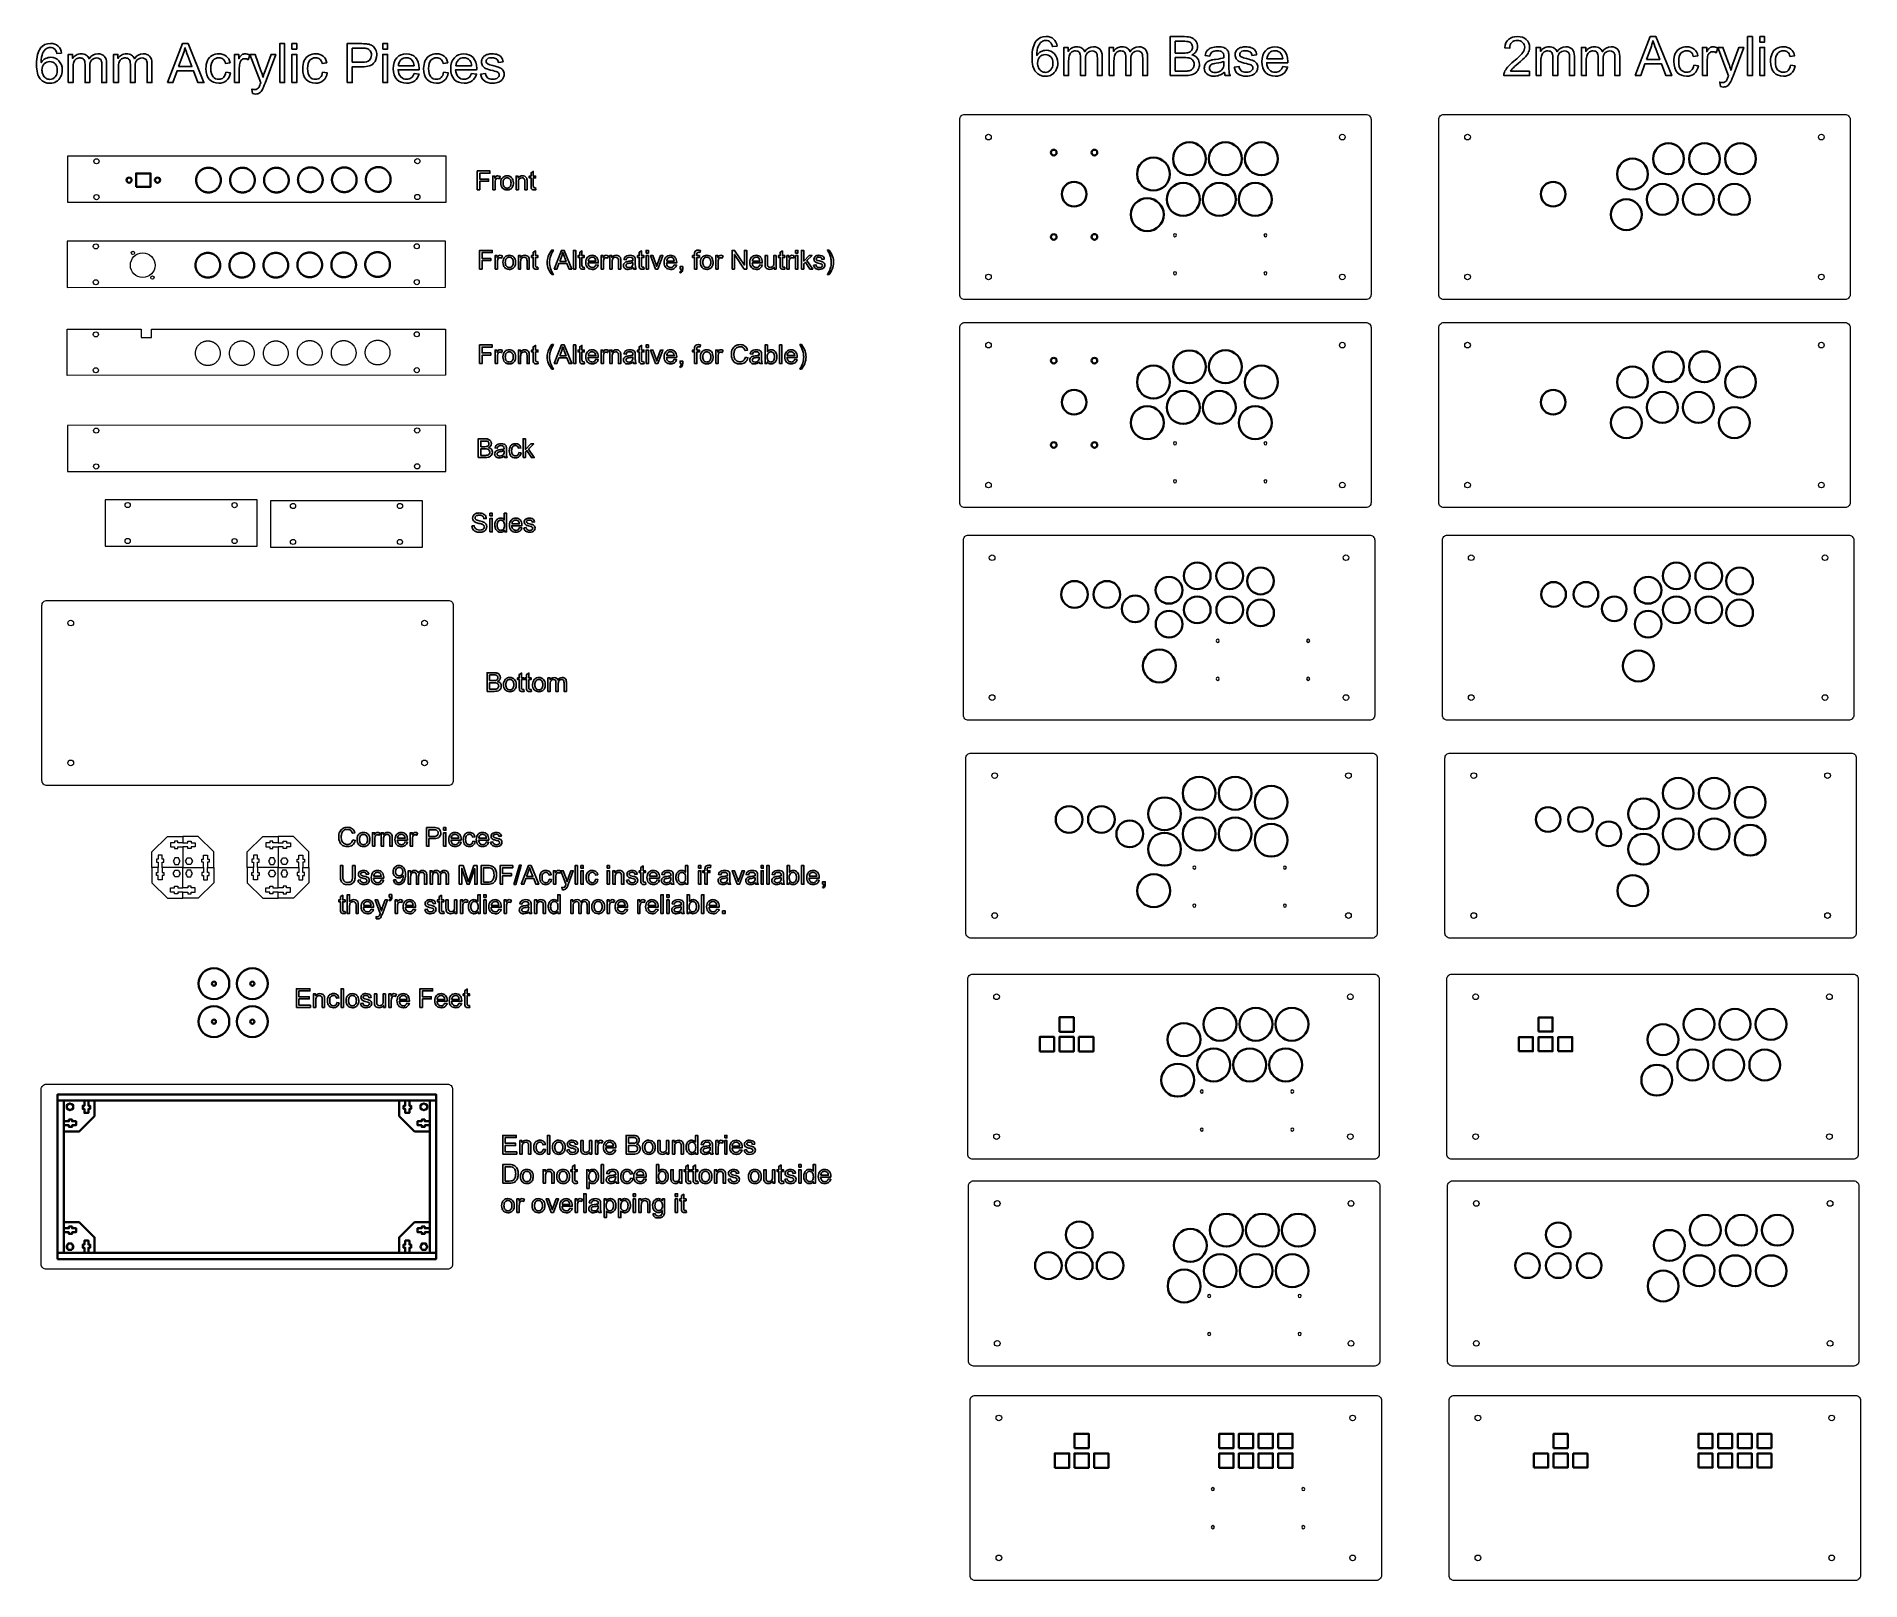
# Model space of a CAD drawing. Header units: centimetres. Extents: x 33 to 211, y -118 to 32.
import ezdxf

# ---------------------------------------------------------------- set-up
doc = ezdxf.new("R2010")
doc.units = ezdxf.units.CM
doc.header["$MEASUREMENT"] = 0
doc.layers.add('Layer 1', color=7, linetype='Continuous')

msp = doc.modelspace()

# ---------------------------------------------------------------- linework, layer by layer
at = {"layer": 'Layer 1', "color": 250, "lineweight": 35}
for points in [[(43.04074, 17.15625), (44.44074, 17.15625), (44.44074, 18.45625), (43.04074, 18.45625), (43.04074, 17.15625)], [(132.80575, -64.97815), (134.20575, -64.97815), (134.20575, -63.57815), (132.80575, -63.57815), (132.80575, -64.97815)], [(179.40018, -64.96315), (180.77018, -64.96315), (180.77018, -63.59315), (179.40018, -63.59315), (179.40018, -64.96315)], [(130.89572, -66.88818), (132.29572, -66.88818), (132.29572, -65.48818), (130.89572, -65.48818), (130.89572, -66.88818)], [(132.80575, -66.88818), (134.20575, -66.88818), (134.20575, -65.48818), (132.80575, -65.48818), (132.80575, -66.88818)], [(134.71575, -66.88818), (136.11575, -66.88818), (136.11575, -65.48818), (134.71575, -65.48818), (134.71575, -66.88818)], [(177.49015, -66.87318), (178.86015, -66.87318), (178.86015, -65.50318), (177.49015, -65.50318), (177.49015, -66.87318)], [(179.40018, -66.87318), (180.77018, -66.87318), (180.77018, -65.50318), (179.40018, -65.50318), (179.40018, -66.87318)], [(181.31018, -66.87318), (182.68018, -66.87318), (182.68018, -65.50318), (181.31018, -65.50318), (181.31018, -66.87318)], [(134.2732, -105.45797), (135.6732, -105.45797), (135.6732, -104.05797), (134.2732, -104.05797), (134.2732, -105.45797)], [(148.35586, -105.45797), (149.75586, -105.45797), (149.75586, -104.05797), (148.35586, -104.05797), (148.35586, -105.45797)], [(150.26589, -105.45797), (151.66589, -105.45797), (151.66589, -104.05797), (150.26589, -104.05797), (150.26589, -105.45797)], [(152.17589, -105.45797), (153.57589, -105.45797), (153.57589, -104.05797), (152.17589, -104.05797), (152.17589, -105.45797)], [(154.08589, -105.45797), (155.48589, -105.45797), (155.48589, -104.05797), (154.08589, -104.05797), (154.08589, -105.45797)], [(180.86763, -105.44297), (182.23763, -105.44297), (182.23763, -104.07297), (180.86763, -104.07297), (180.86763, -105.44297)], [(194.95029, -105.44297), (196.32029, -105.44297), (196.32029, -104.07297), (194.95029, -104.07297), (194.95029, -105.44297)], [(196.86032, -105.44297), (198.23032, -105.44297), (198.23032, -104.07297), (196.86032, -104.07297), (196.86032, -105.44297)], [(198.77032, -105.44297), (200.14032, -105.44297), (200.14032, -104.07297), (198.77032, -104.07297), (198.77032, -105.44297)], [(200.68032, -105.44297), (202.05032, -105.44297), (202.05032, -104.07297), (200.68032, -104.07297), (200.68032, -105.44297)], [(132.36317, -107.368), (133.76317, -107.368), (133.76317, -105.968), (132.36317, -105.968), (132.36317, -107.368)], [(134.2732, -107.368), (135.6732, -107.368), (135.6732, -105.968), (134.2732, -105.968), (134.2732, -107.368)], [(136.1832, -107.368), (137.5832, -107.368), (137.5832, -105.968), (136.1832, -105.968), (136.1832, -107.368)], [(148.35586, -107.368), (149.75586, -107.368), (149.75586, -105.968), (148.35586, -105.968), (148.35586, -107.368)], [(150.26589, -107.368), (151.66589, -107.368), (151.66589, -105.968), (150.26589, -105.968), (150.26589, -107.368)], [(152.17589, -107.368), (153.57589, -107.368), (153.57589, -105.968), (152.17589, -105.968), (152.17589, -107.368)], [(154.08589, -107.368), (155.48589, -107.368), (155.48589, -105.968), (154.08589, -105.968), (154.08589, -107.368)], [(178.9576, -107.353), (180.3276, -107.353), (180.3276, -105.983), (178.9576, -105.983), (178.9576, -107.353)], [(180.86763, -107.353), (182.23763, -107.353), (182.23763, -105.983), (180.86763, -105.983), (180.86763, -107.353)], [(182.77763, -107.353), (184.14763, -107.353), (184.14763, -105.983), (182.77763, -105.983), (182.77763, -107.353)], [(194.95029, -107.353), (196.32029, -107.353), (196.32029, -105.983), (194.95029, -105.983), (194.95029, -107.353)], [(196.86032, -107.353), (198.23032, -107.353), (198.23032, -105.983), (196.86032, -105.983), (196.86032, -107.353)], [(198.77032, -107.353), (200.14032, -107.353), (200.14032, -105.983), (198.77032, -105.983), (198.77032, -107.353)], [(200.68032, -107.353), (202.05032, -107.353), (202.05032, -105.983), (200.68032, -105.983), (200.68032, -107.353)]]:
    msp.add_lwpolyline(points, close=True, dxfattribs=at)
at = {"layer": 'Layer 1', "color": 240, "lineweight": 35}
for points in [[(35.40914, -71.6746), (72.20914, -71.6746), (72.20914, -71.07462), (35.40914, -71.07462), (35.40914, -71.6746)], [(35.40914, -86.4746), (36.00914, -86.4746), (36.00914, -71.6746), (35.40914, -71.6746), (35.40914, -86.4746)], [(71.60914, -86.4746), (72.20914, -86.4746), (72.20914, -71.6746), (71.60914, -71.6746), (71.60914, -86.4746)], [(35.40914, -87.0746), (72.20914, -87.0746), (72.20914, -86.4746), (35.40914, -86.4746), (35.40914, -87.0746)]]:
    msp.add_lwpolyline(points, close=True, dxfattribs=at)
at = {"layer": 'Layer 1', "color": 250, "lineweight": 35}
for centre, major_axis, ratio in [((145.45749, 19.88289), (0, 1.6), 1), ((148.95749, 19.88414), (0, 1.6), 1), ((152.45749, 19.88289), (0, 1.6), 1), ((192.03692, 19.88289), (0, 1.5), 1), ((195.53692, 19.88414), (0, 1.5), 1), ((199.03692, 19.88289), (0, 1.5), 1), ((132.26029, 20.48158), (0, 0.275), 1), ((136.21779, 20.48158), (0, 0.275), 1), ((141.95749, 18.39789), (0, 1.6), 1), ((188.53692, 18.39789), (0, 1.5), 1), ((42.35597, 17.80625), (0, 0.25), 1), ((45.12482, 17.80625), (0, 0.25), 1), ((134.24249, 16.44288), (0, 1.20001), 0.999991667), ((141.35749, 14.44914), (0, 1.6), 1), ((144.85749, 15.93414), (0, 1.6), 1), ((148.3575, 15.93414), (0, 1.6), 1), ((151.85749, 15.93414), (0, 1.6), 1), ((180.82192, 16.44288), (0, 1.20001), 0.999991667), ((191.43692, 15.93414), (0, 1.5), 1), ((194.93693, 15.93414), (0, 1.5), 1), ((198.43692, 15.93414), (0, 1.5), 1), ((187.93692, 14.44914), (0, 1.5), 1), ((132.26029, 12.28157), (0, 0.275), 1), ((136.22154, 12.28533), (0, 0.275), 1), ((132.26029, 0.25827), (0, 0.275), 1), ((136.21779, 0.25827), (0, 0.275), 1), ((145.45749, -0.34042), (0, 1.6), 1), ((148.95749, -0.33917), (0, 1.6), 1), ((192.03692, -0.34042), (0, 1.5), 1), ((195.53692, -0.33917), (0, 1.5), 1), ((141.95749, -1.82542), (0, 1.6), 1), ((152.45749, -1.82542), (0, 1.6), 1), ((188.53692, -1.82542), (0, 1.5), 1), ((199.03692, -1.82542), (0, 1.5), 1), ((134.24249, -3.78043), (0, 1.20001), 0.999991667), ((144.85749, -4.28917), (0, 1.6), 1), ((148.3575, -4.28917), (0, 1.6), 1), ((180.82192, -3.78043), (0, 1.20001), 0.999991667), ((191.43692, -4.28917), (0, 1.5), 1), ((194.93693, -4.28917), (0, 1.5), 1), ((141.35749, -5.77417), (0, 1.6), 1), ((151.85749, -5.77417), (0, 1.6), 1), ((187.93692, -5.77417), (0, 1.5), 1), ((198.43692, -5.77417), (0, 1.5), 1), ((132.26029, -7.94174), (0, 0.275), 1), ((136.22154, -7.93798), (0, 0.275), 1), ((146.21556, -20.65961), (0, 1.30001), 0.999992308), ((149.37055, -20.66086), (0, 1.30001), 0.999992308), ((192.79499, -20.65961), (0, 1.30001), 0.999992308), ((195.94998, -20.66086), (0, 1.30001), 0.999992308), ((134.28307, -22.46586), (0, 1.30001), 0.999992308), ((137.42806, -22.46337), (0, 1.30001), 0.999992308), ((143.47057, -22.06461), (0, 1.30001), 0.999992308), ((152.37056, -21.16087), (0, 1.30001), 0.999992308), ((180.8625, -22.46586), (0, 1.20001), 0.999991667), ((184.00749, -22.46337), (0, 1.20001), 0.999991667), ((190.05, -22.06461), (0, 1.30001), 0.999992308), ((198.94999, -21.16087), (0, 1.30001), 0.999992308), ((140.18056, -23.86711), (0, 1.30001), 0.999992308), ((146.21556, -23.96086), (0, 1.30001), 0.999992308), ((149.37181, -23.96337), (0, 1.30001), 0.999992308), ((152.37181, -24.26336), (0, 1.30001), 0.999992308), ((186.75999, -23.86711), (0, 1.20001), 0.999991667), ((192.79499, -23.96086), (0, 1.30001), 0.999992308), ((195.95124, -23.96337), (0, 1.30001), 0.999992308), ((198.95124, -24.26336), (0, 1.30001), 0.999992308), ((143.47306, -25.35961), (0, 1.30001), 0.999992308), ((190.05249, -25.35961), (0, 1.30001), 0.999992308), ((142.53057, -29.4171), (0, 1.6), 1), ((189.11, -29.4171), (0, 1.5), 1), ((146.40061, -41.79757), (0, 1.6), 1), ((149.90061, -41.79757), (0, 1.6), 1), ((192.98004, -41.79757), (0, 1.5), 1), ((196.48004, -41.79757), (0, 1.5), 1), ((143.03161, -43.79299), (0, 1.6), 1), ((153.40061, -42.66851), (0, 1.6), 1), ((189.61104, -43.79299), (0, 1.5), 1), ((199.98004, -42.66851), (0, 1.5), 1), ((133.7528, -44.34385), (0, 1.30001), 0.999992308), ((136.89779, -44.34136), (0, 1.30001), 0.999992308), ((146.40018, -45.74757), (0, 1.6), 1), ((149.90018, -45.74757), (0, 1.6), 1), ((180.33223, -44.34385), (0, 1.20001), 0.999991667), ((183.47722, -44.34136), (0, 1.20001), 0.999991667), ((192.97961, -45.74757), (0, 1.5), 1), ((196.47961, -45.74757), (0, 1.5), 1), ((139.65029, -45.7451), (0, 1.30001), 0.999992308), ((143.03161, -47.23257), (0, 1.6), 1), ((153.40018, -46.35946), (0, 1.6), 1), ((186.22972, -45.7451), (0, 1.20001), 0.999991667), ((189.61104, -47.23257), (0, 1.5), 1), ((199.97961, -46.35946), (0, 1.5), 1), ((141.98739, -51.26747), (0, 1.6), 1), ((188.56682, -51.26747), (0, 1.5), 1), ((50.60247, -60.30389), (0, 1.5), 1), ((50.60247, -60.30389), (0, 0.2), 1), ((54.34167, -60.30389), (0, 1.5), 1), ((54.34167, -60.30389), (0, 0.2), 1), ((50.60247, -63.99546), (0, 1.5), 1), ((50.60247, -63.99546), (0, 0.2), 1), ((54.34167, -63.99546), (0, 1.5), 1), ((54.34167, -63.99546), (0, 0.2), 1), ((148.41646, -64.25614), (0, 1.6), 1), ((151.91646, -64.25489), (0, 1.6), 1), ((155.41646, -64.25614), (0, 1.6), 1), ((194.99589, -64.25614), (0, 1.5), 1), ((198.49589, -64.25489), (0, 1.5), 1), ((201.99589, -64.25614), (0, 1.5), 1), ((144.91646, -65.74114), (0, 1.6), 1), ((191.49589, -65.74114), (0, 1.5), 1), ((147.81646, -68.20489), (0, 1.6), 1), ((151.31647, -68.20489), (0, 1.6), 1), ((154.81646, -68.20489), (0, 1.6), 1), ((194.39589, -68.20489), (0, 1.5), 1), ((197.8959, -68.20489), (0, 1.5), 1), ((201.39589, -68.20489), (0, 1.5), 1), ((144.31646, -69.68989), (0, 1.6), 1), ((190.89589, -69.68989), (0, 1.5), 1), ((149.04147, -84.26669), (0, 1.6), 1), ((152.54147, -84.26544), (0, 1.6), 1), ((156.04147, -84.26669), (0, 1.6), 1), ((195.6209, -84.26669), (0, 1.5), 1), ((199.1209, -84.26544), (0, 1.5), 1), ((202.6209, -84.26669), (0, 1.5), 1), ((134.74084, -84.71483), (0, 1.30001), 0.999992308), ((145.54147, -85.75169), (0, 1.6), 1), ((181.32027, -84.71483), (0, 1.20001), 0.999991667), ((192.1209, -85.75169), (0, 1.5), 1), ((131.74084, -87.71483), (0, 1.30001), 0.999992308), ((134.74084, -87.71483), (0, 1.30001), 0.999992308), ((137.74084, -87.71483), (0, 1.30001), 0.999992308), ((148.44147, -88.21544), (0, 1.6), 1), ((151.94148, -88.21544), (0, 1.6), 1), ((155.44147, -88.21544), (0, 1.6), 1), ((178.32027, -87.71483), (0, 1.20001), 0.999991667), ((181.32027, -87.71483), (0, 1.20001), 0.999991667), ((184.32027, -87.71483), (0, 1.20001), 0.999991667), ((195.0209, -88.21544), (0, 1.5), 1), ((198.52091, -88.21544), (0, 1.5), 1), ((202.0209, -88.21544), (0, 1.5), 1), ((144.94147, -89.70044), (0, 1.6), 1), ((191.5209, -89.70044), (0, 1.5), 1)]:
    msp.add_ellipse(centre, major_axis=major_axis, ratio=ratio, dxfattribs=at)
at = {"layer": 'Layer 1', "color": 250, "lineweight": 18}
for centre, major_axis in [((43.68026, 9.53488), (0, 1.2)), ((42.72929, 10.73479), (0, 0.16)), ((44.63163, 8.33504), (0, 0.16))]:
    msp.add_ellipse(centre, major_axis=major_axis, ratio=1, dxfattribs=at)
at = {"layer": 'Layer 1', "color": 250}
for points, knots in [([(35.79093, 30.14502), (35.79093, 30.14502), (35.33056, 30.10798), (35.33056, 30.10798), (35.28911, 30.29054), (35.23002, 30.42372), (35.15329, 30.50662), (35.02717, 30.63979), (34.87106, 30.70594), (34.68586, 30.70594), (34.53681, 30.70594), (34.40452, 30.66449), (34.29074, 30.58159), (34.14434, 30.47487), (34.02969, 30.31965), (33.94414, 30.11504), (33.85947, 29.90954), (33.81538, 29.61762), (33.81185, 29.23927), (33.92386, 29.40948), (34.06144, 29.53648), (34.22372, 29.6185), (34.38599, 29.70141), (34.55533, 29.74286), (34.73348, 29.74286), (35.04393, 29.74286), (35.30851, 29.6282), (35.52723, 29.39978), (35.74507, 29.17136), (35.85443, 28.87679), (35.85443, 28.51431), (35.85443, 28.27618), (35.80328, 28.0557), (35.70097, 27.85108), (35.59779, 27.64647), (35.45756, 27.49037), (35.27764, 27.38189), (35.09861, 27.27341), (34.89488, 27.21873), (34.66734, 27.21873), (34.28016, 27.21873), (33.96354, 27.36161), (33.71836, 27.64647), (33.47406, 27.93134), (33.35147, 28.40142), (33.35147, 29.05582), (33.35147, 29.78784), (33.48729, 30.32053), (33.75805, 30.65302), (33.99441, 30.9423), (34.31279, 31.08694), (34.71408, 31.08694), (35.01218, 31.08694), (35.25736, 31.00316), (35.44786, 30.83647), (35.63836, 30.66978), (35.75301, 30.43959), (35.79093, 30.14502)], [0, 0, 0, 0, 0.052631579, 0.052631579, 0.052631579, 0.105263158, 0.105263158, 0.105263158, 0.157894737, 0.157894737, 0.157894737, 0.210526316, 0.210526316, 0.210526316, 0.263157895, 0.263157895, 0.263157895, 0.315789474, 0.315789474, 0.315789474, 0.368421053, 0.368421053, 0.368421053, 0.421052632, 0.421052632, 0.421052632, 0.473684211, 0.473684211, 0.473684211, 0.526315789, 0.526315789, 0.526315789, 0.578947368, 0.578947368, 0.578947368, 0.631578947, 0.631578947, 0.631578947, 0.684210526, 0.684210526, 0.684210526, 0.736842105, 0.736842105, 0.736842105, 0.789473684, 0.789473684, 0.789473684, 0.842105263, 0.842105263, 0.842105263, 0.894736842, 0.894736842, 0.894736842, 0.947368421, 0.947368421, 0.947368421, 1, 1, 1, 1]), ([(46.0797, 27.28223), (46.0797, 27.28223), (47.53315, 31.07107), (47.53315, 31.07107), (47.53315, 31.07107), (48.08436, 31.07107), (48.08436, 31.07107), (48.08436, 31.07107), (49.62689, 27.28223), (49.62689, 27.28223), (49.62689, 27.28223), (49.05627, 27.28223), (49.05627, 27.28223), (49.05627, 27.28223), (48.61794, 28.43052), (48.61794, 28.43052), (48.61794, 28.43052), (47.0225, 28.43052), (47.0225, 28.43052), (47.0225, 28.43052), (46.61152, 27.28223), (46.61152, 27.28223), (46.61152, 27.28223), (46.0797, 27.28223), (46.0797, 27.28223)], [0, 0, 0, 0, 0.125, 0.125, 0.125, 0.25, 0.25, 0.25, 0.375, 0.375, 0.375, 0.5, 0.5, 0.5, 0.625, 0.625, 0.625, 0.75, 0.75, 0.75, 0.875, 0.875, 0.875, 1, 1, 1, 1]), ([(47.16979, 28.83798), (47.16979, 28.83798), (48.46095, 28.83798), (48.46095, 28.83798), (48.46095, 28.83798), (48.06584, 29.88838), (48.06584, 29.88838), (47.94678, 30.20764), (47.85682, 30.47134), (47.7942, 30.67948), (47.74217, 30.43254), (47.6725, 30.19), (47.58518, 29.95011), (47.58518, 29.95011), (47.16979, 28.83798), (47.16979, 28.83798)], [0, 0, 0, 0, 0.2, 0.2, 0.2, 0.4, 0.4, 0.4, 0.6, 0.6, 0.6, 0.8, 0.8, 0.8, 1, 1, 1, 1]), ([(57.00964, 27.28223), (57.00964, 27.28223), (57.00964, 31.07107), (57.00964, 31.07107), (57.00964, 31.07107), (57.4753, 31.07107), (57.4753, 31.07107), (57.4753, 31.07107), (57.4753, 27.28223), (57.4753, 27.28223), (57.4753, 27.28223), (57.00964, 27.28223), (57.00964, 27.28223)], [0, 0, 0, 0, 0.25, 0.25, 0.25, 0.5, 0.5, 0.5, 0.75, 0.75, 0.75, 1, 1, 1, 1]), ([(58.19585, 30.5419), (58.19585, 30.5419), (58.19585, 31.07107), (58.19585, 31.07107), (58.19585, 31.07107), (58.66152, 31.07107), (58.66152, 31.07107), (58.66152, 31.07107), (58.66152, 30.5419), (58.66152, 30.5419), (58.66152, 30.5419), (58.19585, 30.5419), (58.19585, 30.5419)], [0, 0, 0, 0, 0.25, 0.25, 0.25, 0.5, 0.5, 0.5, 0.75, 0.75, 0.75, 1, 1, 1, 1]), ([(63.54572, 27.28223), (63.54572, 27.28223), (63.54572, 31.07107), (63.54572, 31.07107), (63.54572, 31.07107), (64.97623, 31.07107), (64.97623, 31.07107), (65.22759, 31.07107), (65.41985, 31.05872), (65.55303, 31.03491), (65.73912, 31.00404), (65.89522, 30.94495), (66.02134, 30.85852), (66.14746, 30.7712), (66.24888, 30.6495), (66.32561, 30.49339), (66.40234, 30.33729), (66.44026, 30.16531), (66.44026, 29.97745), (66.44026, 29.65643), (66.33796, 29.3839), (66.13246, 29.16165), (65.92785, 28.93852), (65.55655, 28.8274), (65.02033, 28.8274), (65.02033, 28.8274), (64.04843, 28.8274), (64.04843, 28.8274), (64.04843, 28.8274), (64.04843, 27.28223), (64.04843, 27.28223), (64.04843, 27.28223), (63.54572, 27.28223), (63.54572, 27.28223)], [0, 0, 0, 0, 0.090909091, 0.090909091, 0.090909091, 0.181818182, 0.181818182, 0.181818182, 0.272727273, 0.272727273, 0.272727273, 0.363636364, 0.363636364, 0.363636364, 0.454545455, 0.454545455, 0.454545455, 0.545454545, 0.545454545, 0.545454545, 0.636363636, 0.636363636, 0.636363636, 0.727272727, 0.727272727, 0.727272727, 0.818181818, 0.818181818, 0.818181818, 0.909090909, 0.909090909, 0.909090909, 1, 1, 1, 1]), ([(64.04843, 29.2719), (64.04843, 29.2719), (65.02739, 29.2719), (65.02739, 29.2719), (65.35194, 29.2719), (65.58125, 29.33187), (65.71795, 29.4527), (65.85377, 29.57352), (65.92168, 29.74286), (65.92168, 29.96246), (65.92168, 30.12033), (65.88199, 30.25615), (65.80173, 30.36904), (65.72148, 30.48193), (65.61564, 30.55689), (65.48512, 30.59305), (65.40045, 30.6151), (65.24434, 30.62657), (65.01768, 30.62657), (65.01768, 30.62657), (64.04843, 30.62657), (64.04843, 30.62657), (64.04843, 30.62657), (64.04843, 29.2719), (64.04843, 29.2719)], [0, 0, 0, 0, 0.125, 0.125, 0.125, 0.25, 0.25, 0.25, 0.375, 0.375, 0.375, 0.5, 0.5, 0.5, 0.625, 0.625, 0.625, 0.75, 0.75, 0.75, 0.875, 0.875, 0.875, 1, 1, 1, 1]), ([(67.01705, 30.5419), (67.01705, 30.5419), (67.01705, 31.07107), (67.01705, 31.07107), (67.01705, 31.07107), (67.48272, 31.07107), (67.48272, 31.07107), (67.48272, 31.07107), (67.48272, 30.5419), (67.48272, 30.5419), (67.48272, 30.5419), (67.01705, 30.5419), (67.01705, 30.5419)], [0, 0, 0, 0, 0.25, 0.25, 0.25, 0.5, 0.5, 0.5, 0.75, 0.75, 0.75, 1, 1, 1, 1]), ([(132.59126, 30.82584), (132.59126, 30.82584), (132.13089, 30.7888), (132.13089, 30.7888), (132.08944, 30.97136), (132.03035, 31.10454), (131.95362, 31.18744), (131.8275, 31.32061), (131.67139, 31.38676), (131.48619, 31.38676), (131.33714, 31.38676), (131.20485, 31.34531), (131.09107, 31.26241), (130.94467, 31.15569), (130.83002, 31.00047), (130.74447, 30.79586), (130.6598, 30.59036), (130.61571, 30.29844), (130.61218, 29.92009), (130.72419, 30.0903), (130.86177, 30.2173), (131.02405, 30.29932), (131.18632, 30.38223), (131.35566, 30.42368), (131.53381, 30.42368), (131.84426, 30.42368), (132.10884, 30.30902), (132.32756, 30.0806), (132.5454, 29.85218), (132.65476, 29.55761), (132.65476, 29.19513), (132.65476, 28.957), (132.60361, 28.73652), (132.5013, 28.5319), (132.39812, 28.32729), (132.25789, 28.17119), (132.07797, 28.06271), (131.89894, 27.95423), (131.69521, 27.89955), (131.46767, 27.89955), (131.08049, 27.89955), (130.76387, 28.04243), (130.51869, 28.32729), (130.27439, 28.61216), (130.1518, 29.08224), (130.1518, 29.73664), (130.1518, 30.46866), (130.28762, 31.00135), (130.55838, 31.33384), (130.79474, 31.62312), (131.11312, 31.76776), (131.51441, 31.76776), (131.81251, 31.76776), (132.05769, 31.68398), (132.24819, 31.51729), (132.43869, 31.3506), (132.55334, 31.12041), (132.59126, 30.82584)], [0, 0, 0, 0, 0.052631579, 0.052631579, 0.052631579, 0.105263158, 0.105263158, 0.105263158, 0.157894737, 0.157894737, 0.157894737, 0.210526316, 0.210526316, 0.210526316, 0.263157895, 0.263157895, 0.263157895, 0.315789474, 0.315789474, 0.315789474, 0.368421053, 0.368421053, 0.368421053, 0.421052632, 0.421052632, 0.421052632, 0.473684211, 0.473684211, 0.473684211, 0.526315789, 0.526315789, 0.526315789, 0.578947368, 0.578947368, 0.578947368, 0.631578947, 0.631578947, 0.631578947, 0.684210526, 0.684210526, 0.684210526, 0.736842105, 0.736842105, 0.736842105, 0.789473684, 0.789473684, 0.789473684, 0.842105263, 0.842105263, 0.842105263, 0.894736842, 0.894736842, 0.894736842, 0.947368421, 0.947368421, 0.947368421, 1, 1, 1, 1]), ([(133.24302, 27.96305), (133.24302, 27.96305), (133.24302, 30.70943), (133.24302, 30.70943), (133.24302, 30.70943), (133.66106, 30.70943), (133.66106, 30.70943), (133.66106, 30.70943), (133.66106, 30.32137), (133.66106, 30.32137), (133.74661, 30.45543), (133.86126, 30.56391), (134.00414, 30.64504), (134.14701, 30.72707), (134.30929, 30.76764), (134.49185, 30.76764), (134.6947, 30.76764), (134.86139, 30.7253), (134.99104, 30.64152), (135.12068, 30.55685), (135.2124, 30.43955), (135.26532, 30.28786), (135.48404, 30.608), (135.76715, 30.76764), (136.1164, 30.76764), (136.3898, 30.76764), (136.60058, 30.69267), (136.74699, 30.54186), (136.89427, 30.39104), (136.96836, 30.15909), (136.96836, 29.846), (136.96836, 29.846), (136.96836, 27.96305), (136.96836, 27.96305), (136.96836, 27.96305), (136.50269, 27.96305), (136.50269, 27.96305), (136.50269, 27.96305), (136.50269, 29.69166), (136.50269, 29.69166), (136.50269, 29.87687), (136.48681, 30.01093), (136.45683, 30.09295), (136.42684, 30.17497), (136.37216, 30.24023), (136.2919, 30.2905), (136.21253, 30.34077), (136.11904, 30.36547), (136.01233, 30.36547), (135.8183, 30.36547), (135.65779, 30.30109), (135.5299, 30.1732), (135.40202, 30.04444), (135.33852, 29.83895), (135.33852, 29.55672), (135.33852, 29.55672), (135.33852, 27.96305), (135.33852, 27.96305), (135.33852, 27.96305), (134.87285, 27.96305), (134.87285, 27.96305), (134.87285, 27.96305), (134.87285, 29.74546), (134.87285, 29.74546), (134.87285, 29.95184), (134.83493, 30.10706), (134.75908, 30.21025), (134.68324, 30.31343), (134.55888, 30.36547), (134.3869, 30.36547), (134.25637, 30.36547), (134.13555, 30.33107), (134.02442, 30.26228), (133.9133, 30.19349), (133.83304, 30.09295), (133.78277, 29.95977), (133.73338, 29.82748), (133.70869, 29.6361), (133.70869, 29.38651), (133.70869, 29.38651), (133.70869, 27.96305), (133.70869, 27.96305), (133.70869, 27.96305), (133.24302, 27.96305), (133.24302, 27.96305)], [0, 0, 0, 0, 0.035714286, 0.035714286, 0.035714286, 0.071428571, 0.071428571, 0.071428571, 0.107142857, 0.107142857, 0.107142857, 0.142857143, 0.142857143, 0.142857143, 0.178571429, 0.178571429, 0.178571429, 0.214285714, 0.214285714, 0.214285714, 0.25, 0.25, 0.25, 0.285714286, 0.285714286, 0.285714286, 0.321428571, 0.321428571, 0.321428571, 0.357142857, 0.357142857, 0.357142857, 0.392857143, 0.392857143, 0.392857143, 0.428571429, 0.428571429, 0.428571429, 0.464285714, 0.464285714, 0.464285714, 0.5, 0.5, 0.5, 0.535714286, 0.535714286, 0.535714286, 0.571428571, 0.571428571, 0.571428571, 0.607142857, 0.607142857, 0.607142857, 0.642857143, 0.642857143, 0.642857143, 0.678571429, 0.678571429, 0.678571429, 0.714285714, 0.714285714, 0.714285714, 0.75, 0.75, 0.75, 0.785714286, 0.785714286, 0.785714286, 0.821428571, 0.821428571, 0.821428571, 0.857142857, 0.857142857, 0.857142857, 0.892857143, 0.892857143, 0.892857143, 0.928571429, 0.928571429, 0.928571429, 0.964285714, 0.964285714, 0.964285714, 1, 1, 1, 1]), ([(137.65098, 27.96305), (137.65098, 27.96305), (137.65098, 30.70943), (137.65098, 30.70943), (137.65098, 30.70943), (138.06902, 30.70943), (138.06902, 30.70943), (138.06902, 30.70943), (138.06902, 30.32137), (138.06902, 30.32137), (138.15457, 30.45543), (138.26922, 30.56391), (138.4121, 30.64504), (138.55497, 30.72707), (138.71725, 30.76764), (138.89981, 30.76764), (139.10266, 30.76764), (139.26935, 30.7253), (139.399, 30.64152), (139.52864, 30.55685), (139.62036, 30.43955), (139.67328, 30.28786), (139.892, 30.608), (140.17511, 30.76764), (140.52436, 30.76764), (140.79776, 30.76764), (141.00854, 30.69267), (141.15495, 30.54186), (141.30223, 30.39104), (141.37632, 30.15909), (141.37632, 29.846), (141.37632, 29.846), (141.37632, 27.96305), (141.37632, 27.96305), (141.37632, 27.96305), (140.91065, 27.96305), (140.91065, 27.96305), (140.91065, 27.96305), (140.91065, 29.69166), (140.91065, 29.69166), (140.91065, 29.87687), (140.89477, 30.01093), (140.86479, 30.09295), (140.8348, 30.17497), (140.78012, 30.24023), (140.69986, 30.2905), (140.62049, 30.34077), (140.527, 30.36547), (140.42029, 30.36547), (140.22626, 30.36547), (140.06575, 30.30109), (139.93786, 30.1732), (139.80998, 30.04444), (139.74648, 29.83895), (139.74648, 29.55672), (139.74648, 29.55672), (139.74648, 27.96305), (139.74648, 27.96305), (139.74648, 27.96305), (139.28081, 27.96305), (139.28081, 27.96305), (139.28081, 27.96305), (139.28081, 29.74546), (139.28081, 29.74546), (139.28081, 29.95184), (139.24289, 30.10706), (139.16704, 30.21025), (139.0912, 30.31343), (138.96684, 30.36547), (138.79486, 30.36547), (138.66433, 30.36547), (138.54351, 30.33107), (138.43238, 30.26228), (138.32126, 30.19349), (138.241, 30.09295), (138.19073, 29.95977), (138.14134, 29.82748), (138.11665, 29.6361), (138.11665, 29.38651), (138.11665, 29.38651), (138.11665, 27.96305), (138.11665, 27.96305), (138.11665, 27.96305), (137.65098, 27.96305), (137.65098, 27.96305)], [0, 0, 0, 0, 0.035714286, 0.035714286, 0.035714286, 0.071428571, 0.071428571, 0.071428571, 0.107142857, 0.107142857, 0.107142857, 0.142857143, 0.142857143, 0.142857143, 0.178571429, 0.178571429, 0.178571429, 0.214285714, 0.214285714, 0.214285714, 0.25, 0.25, 0.25, 0.285714286, 0.285714286, 0.285714286, 0.321428571, 0.321428571, 0.321428571, 0.357142857, 0.357142857, 0.357142857, 0.392857143, 0.392857143, 0.392857143, 0.428571429, 0.428571429, 0.428571429, 0.464285714, 0.464285714, 0.464285714, 0.5, 0.5, 0.5, 0.535714286, 0.535714286, 0.535714286, 0.571428571, 0.571428571, 0.571428571, 0.607142857, 0.607142857, 0.607142857, 0.642857143, 0.642857143, 0.642857143, 0.678571429, 0.678571429, 0.678571429, 0.714285714, 0.714285714, 0.714285714, 0.75, 0.75, 0.75, 0.785714286, 0.785714286, 0.785714286, 0.821428571, 0.821428571, 0.821428571, 0.857142857, 0.857142857, 0.857142857, 0.892857143, 0.892857143, 0.892857143, 0.928571429, 0.928571429, 0.928571429, 0.964285714, 0.964285714, 0.964285714, 1, 1, 1, 1]), ([(143.56618, 27.96305), (143.56618, 27.96305), (143.56618, 31.75189), (143.56618, 31.75189), (143.56618, 31.75189), (144.98788, 31.75189), (144.98788, 31.75189), (145.27716, 31.75189), (145.50911, 31.71396), (145.68461, 31.63723), (145.85924, 31.5605), (145.99594, 31.44232), (146.09472, 31.28269), (146.19438, 31.12394), (146.24377, 30.95725), (146.24377, 30.78263), (146.24377, 30.62123), (146.19967, 30.46866), (146.11236, 30.32578), (146.02504, 30.18291), (145.89275, 30.06737), (145.71548, 29.97918), (145.94479, 29.91215), (146.12118, 29.7975), (146.24377, 29.63522), (146.36724, 29.47382), (146.42898, 29.28244), (146.42898, 29.06195), (146.42898, 28.8838), (146.39105, 28.71888), (146.31609, 28.5663), (146.24112, 28.41372), (146.14852, 28.29643), (146.03827, 28.21352), (145.92803, 28.1315), (145.78957, 28.06888), (145.62376, 28.02655), (145.45707, 27.98422), (145.25334, 27.96305), (145.01169, 27.96305), (145.01169, 27.96305), (143.56618, 27.96305), (143.56618, 27.96305)], [0, 0, 0, 0, 0.071428571, 0.071428571, 0.071428571, 0.142857143, 0.142857143, 0.142857143, 0.214285714, 0.214285714, 0.214285714, 0.285714286, 0.285714286, 0.285714286, 0.357142857, 0.357142857, 0.357142857, 0.428571429, 0.428571429, 0.428571429, 0.5, 0.5, 0.5, 0.571428571, 0.571428571, 0.571428571, 0.642857143, 0.642857143, 0.642857143, 0.714285714, 0.714285714, 0.714285714, 0.785714286, 0.785714286, 0.785714286, 0.857142857, 0.857142857, 0.857142857, 0.928571429, 0.928571429, 0.928571429, 1, 1, 1, 1]), ([(144.06889, 30.15909), (144.06889, 30.15909), (144.88822, 30.15909), (144.88822, 30.15909), (145.11047, 30.15909), (145.2701, 30.17409), (145.36623, 30.20319), (145.49411, 30.24111), (145.59025, 30.30461), (145.65463, 30.39281), (145.71901, 30.481), (145.75164, 30.59125), (145.75164, 30.72442), (145.75164, 30.85054), (145.72166, 30.96166), (145.6608, 31.05691), (145.60083, 31.15305), (145.5144, 31.21919), (145.40239, 31.25447), (145.29038, 31.28975), (145.09812, 31.30739), (144.82648, 31.30739), (144.82648, 31.30739), (144.06889, 31.30739), (144.06889, 31.30739), (144.06889, 31.30739), (144.06889, 30.15909), (144.06889, 30.15909)], [0, 0, 0, 0, 0.111111111, 0.111111111, 0.111111111, 0.222222222, 0.222222222, 0.222222222, 0.333333333, 0.333333333, 0.333333333, 0.444444444, 0.444444444, 0.444444444, 0.555555556, 0.555555556, 0.555555556, 0.666666667, 0.666666667, 0.666666667, 0.777777778, 0.777777778, 0.777777778, 0.888888889, 0.888888889, 0.888888889, 1, 1, 1, 1]), ([(148.85256, 28.30701), (148.6797, 28.15972), (148.51301, 28.05654), (148.35338, 27.99568), (148.19374, 27.93483), (148.02265, 27.90484), (147.8392, 27.90484), (147.53758, 27.90484), (147.30562, 27.97804), (147.14335, 28.12533), (146.98107, 28.27173), (146.89993, 28.45959), (146.89993, 28.68801), (146.89993, 28.82206), (146.9308, 28.94465), (146.99165, 29.05578), (147.05339, 29.1669), (147.13365, 29.2551), (147.23242, 29.32213), (147.33208, 29.38916), (147.44321, 29.44031), (147.56756, 29.4747), (147.65928, 29.49852), (147.79775, 29.52145), (147.98208, 29.54438), (148.35779, 29.58847), (148.6356, 29.64227), (148.81287, 29.70401), (148.81463, 29.76751), (148.81551, 29.80808), (148.81551, 29.82484), (148.81551, 30.01357), (148.77142, 30.14675), (148.68322, 30.22436), (148.56416, 30.32931), (148.38689, 30.38134), (148.15229, 30.38134), (147.93269, 30.38134), (147.77041, 30.34254), (147.66634, 30.26581), (147.56139, 30.18908), (147.48466, 30.05326), (147.43439, 29.85747), (147.43439, 29.85747), (146.97931, 29.92097), (146.97931, 29.92097), (147.02076, 30.11588), (147.08867, 30.27375), (147.18392, 30.39369), (147.27917, 30.51363), (147.41675, 30.60536), (147.59667, 30.67062), (147.7757, 30.735), (147.98472, 30.76764), (148.22108, 30.76764), (148.45568, 30.76764), (148.64706, 30.74029), (148.79435, 30.68473), (148.94075, 30.62917), (149.04923, 30.56038), (149.11802, 30.47659), (149.18681, 30.39281), (149.23532, 30.28698), (149.26354, 30.15909), (149.27854, 30.07972), (149.28647, 29.93684), (149.28647, 29.73135), (149.28647, 29.73135), (149.28647, 29.11399), (149.28647, 29.11399), (149.28647, 28.68272), (149.29617, 28.4102), (149.31558, 28.29466), (149.3341, 28.17913), (149.3729, 28.06888), (149.42935, 27.96305), (149.42935, 27.96305), (148.94251, 27.96305), (148.94251, 27.96305), (148.89577, 28.06095), (148.86579, 28.1756), (148.85256, 28.30701)], [0, 0, 0, 0, 0.037037037, 0.037037037, 0.037037037, 0.074074074, 0.074074074, 0.074074074, 0.111111111, 0.111111111, 0.111111111, 0.148148148, 0.148148148, 0.148148148, 0.185185185, 0.185185185, 0.185185185, 0.222222222, 0.222222222, 0.222222222, 0.259259259, 0.259259259, 0.259259259, 0.296296296, 0.296296296, 0.296296296, 0.333333333, 0.333333333, 0.333333333, 0.37037037, 0.37037037, 0.37037037, 0.407407407, 0.407407407, 0.407407407, 0.444444444, 0.444444444, 0.444444444, 0.481481481, 0.481481481, 0.481481481, 0.518518519, 0.518518519, 0.518518519, 0.555555556, 0.555555556, 0.555555556, 0.592592593, 0.592592593, 0.592592593, 0.62962963, 0.62962963, 0.62962963, 0.666666667, 0.666666667, 0.666666667, 0.703703704, 0.703703704, 0.703703704, 0.740740741, 0.740740741, 0.740740741, 0.777777778, 0.777777778, 0.777777778, 0.814814815, 0.814814815, 0.814814815, 0.851851852, 0.851851852, 0.851851852, 0.888888889, 0.888888889, 0.888888889, 0.925925926, 0.925925926, 0.925925926, 0.962962963, 0.962962963, 0.962962963, 1, 1, 1, 1]), ([(149.81652, 28.78326), (149.81652, 28.78326), (150.2769, 28.85734), (150.2769, 28.85734), (150.30247, 28.67302), (150.37479, 28.5319), (150.49297, 28.43313), (150.61115, 28.33523), (150.77696, 28.28584), (150.98863, 28.28584), (151.20294, 28.28584), (151.36169, 28.32906), (151.46576, 28.41637), (151.56895, 28.5028), (151.62098, 28.60511), (151.62098, 28.7224), (151.62098, 28.82736), (151.57424, 28.91026), (151.48163, 28.97023), (151.41637, 29.01168), (151.25762, 29.06372), (151.00538, 29.1281), (150.66495, 29.21365), (150.42947, 29.28773), (150.29718, 29.35035), (150.16577, 29.41385), (150.06611, 29.50028), (149.9982, 29.61141), (149.93029, 29.72165), (149.8959, 29.84424), (149.8959, 29.97829), (149.8959, 30.10088), (149.92412, 30.21377), (149.97968, 30.31784), (150.03613, 30.42191), (150.11197, 30.50834), (150.20811, 30.57713), (150.28042, 30.63005), (150.3792, 30.67503), (150.50356, 30.71207), (150.62879, 30.74911), (150.76197, 30.76764), (150.90484, 30.76764), (151.12004, 30.76764), (151.30877, 30.73677), (151.47105, 30.67415), (151.63421, 30.61241), (151.75415, 30.52775), (151.83177, 30.42191), (151.9085, 30.3152), (151.96229, 30.1732), (151.9914, 29.99505), (151.9914, 29.99505), (151.53631, 29.93155), (151.53631, 29.93155), (151.51603, 30.07443), (151.45606, 30.18643), (151.35728, 30.26669), (151.2585, 30.34695), (151.11915, 30.38663), (150.93836, 30.38663), (150.72581, 30.38663), (150.57323, 30.35136), (150.48239, 30.2808), (150.39155, 30.21025), (150.34569, 30.12734), (150.34569, 30.03297), (150.34569, 29.973), (150.36421, 29.91832), (150.40213, 29.86982), (150.44006, 29.82043), (150.49915, 29.77897), (150.58029, 29.74634), (150.62703, 29.7287), (150.76285, 29.68902), (150.99039, 29.62728), (151.31847, 29.53997), (151.54778, 29.46765), (151.67831, 29.41209), (151.80884, 29.35652), (151.91114, 29.2745), (151.98522, 29.16867), (152.06019, 29.06195), (152.09723, 28.92966), (152.09723, 28.77091), (152.09723, 28.61657), (152.05225, 28.47105), (151.96141, 28.33435), (151.87057, 28.19765), (151.74004, 28.09181), (151.56983, 28.01685), (151.39873, 27.94188), (151.20559, 27.90484), (150.99039, 27.90484), (150.63408, 27.90484), (150.36156, 27.97893), (150.17459, 28.12621), (149.98762, 28.27438), (149.86856, 28.4931), (149.81652, 28.78326)], [0, 0, 0, 0, 0.03030303, 0.03030303, 0.03030303, 0.060606061, 0.060606061, 0.060606061, 0.090909091, 0.090909091, 0.090909091, 0.121212121, 0.121212121, 0.121212121, 0.151515152, 0.151515152, 0.151515152, 0.181818182, 0.181818182, 0.181818182, 0.212121212, 0.212121212, 0.212121212, 0.242424242, 0.242424242, 0.242424242, 0.272727273, 0.272727273, 0.272727273, 0.303030303, 0.303030303, 0.303030303, 0.333333333, 0.333333333, 0.333333333, 0.363636364, 0.363636364, 0.363636364, 0.393939394, 0.393939394, 0.393939394, 0.424242424, 0.424242424, 0.424242424, 0.454545455, 0.454545455, 0.454545455, 0.484848485, 0.484848485, 0.484848485, 0.515151515, 0.515151515, 0.515151515, 0.545454545, 0.545454545, 0.545454545, 0.575757576, 0.575757576, 0.575757576, 0.606060606, 0.606060606, 0.606060606, 0.636363636, 0.636363636, 0.636363636, 0.666666667, 0.666666667, 0.666666667, 0.696969697, 0.696969697, 0.696969697, 0.727272727, 0.727272727, 0.727272727, 0.757575758, 0.757575758, 0.757575758, 0.787878788, 0.787878788, 0.787878788, 0.818181818, 0.818181818, 0.818181818, 0.848484848, 0.848484848, 0.848484848, 0.878787879, 0.878787879, 0.878787879, 0.909090909, 0.909090909, 0.909090909, 0.939393939, 0.939393939, 0.939393939, 0.96969697, 0.96969697, 0.96969697, 1, 1, 1, 1]), ([(154.52081, 28.85205), (154.52081, 28.85205), (155.00235, 28.78855), (155.00235, 28.78855), (154.92739, 28.50897), (154.78716, 28.29113), (154.58255, 28.13679), (154.37794, 27.98245), (154.11688, 27.90484), (153.7985, 27.90484), (153.3981, 27.90484), (153.0806, 28.02831), (152.846, 28.27526), (152.6114, 28.52132), (152.4941, 28.86793), (152.4941, 29.31331), (152.4941, 29.77368), (152.61228, 30.13175), (152.84953, 30.38575), (153.08677, 30.64063), (153.39457, 30.76764), (153.77292, 30.76764), (154.13893, 30.76764), (154.43791, 30.64328), (154.66986, 30.39369), (154.90181, 30.1441), (155.01823, 29.79309), (155.01823, 29.34065), (155.01823, 29.31331), (155.01735, 29.27186), (155.01558, 29.21718), (155.01558, 29.21718), (152.97035, 29.21718), (152.97035, 29.21718), (152.98799, 28.91643), (153.07266, 28.68536), (153.22612, 28.52573), (153.37869, 28.3661), (153.57007, 28.28584), (153.7985, 28.28584), (153.96871, 28.28584), (154.11423, 28.33082), (154.23418, 28.42078), (154.35501, 28.51074), (154.45026, 28.65449), (154.52081, 28.85205)], [0, 0, 0, 0, 0.066666667, 0.066666667, 0.066666667, 0.133333333, 0.133333333, 0.133333333, 0.2, 0.2, 0.2, 0.266666667, 0.266666667, 0.266666667, 0.333333333, 0.333333333, 0.333333333, 0.4, 0.4, 0.4, 0.466666667, 0.466666667, 0.466666667, 0.533333333, 0.533333333, 0.533333333, 0.6, 0.6, 0.6, 0.666666667, 0.666666667, 0.666666667, 0.733333333, 0.733333333, 0.733333333, 0.8, 0.8, 0.8, 0.866666667, 0.866666667, 0.866666667, 0.933333333, 0.933333333, 0.933333333, 1, 1, 1, 1]), ([(152.99681, 29.59818), (152.99681, 29.59818), (154.5261, 29.59818), (154.5261, 29.59818), (154.50582, 29.82925), (154.44673, 30.00211), (154.3506, 30.11764), (154.20331, 30.29668), (154.01105, 30.38663), (153.77557, 30.38663), (153.56214, 30.38663), (153.3831, 30.3152), (153.23758, 30.17232), (153.09294, 30.02945), (153.01269, 29.83807), (152.99681, 29.59818)], [0, 0, 0, 0, 0.2, 0.2, 0.2, 0.4, 0.4, 0.4, 0.6, 0.6, 0.6, 0.8, 0.8, 0.8, 1, 1, 1, 1]), ([(178.53512, 28.40755), (178.53512, 28.40755), (178.53512, 27.96305), (178.53512, 27.96305), (178.53512, 27.96305), (176.02687, 27.96305), (176.02687, 27.96305), (176.02334, 28.07506), (176.04186, 28.18265), (176.08155, 28.28672), (176.14593, 28.45694), (176.24912, 28.62539), (176.39111, 28.79031), (176.5331, 28.95524), (176.73595, 29.14574), (176.99965, 29.36181), (177.40976, 29.6996), (177.68845, 29.96683), (177.83397, 30.16438), (177.98038, 30.36194), (178.05358, 30.54891), (178.05358, 30.7253), (178.05358, 30.90963), (177.98743, 31.06485), (177.85514, 31.19185), (177.72285, 31.31797), (177.54999, 31.38147), (177.33744, 31.38147), (177.11254, 31.38147), (176.93263, 31.31444), (176.79769, 31.18039), (176.66275, 31.04721), (176.59484, 30.862), (176.59308, 30.62476), (176.59308, 30.62476), (176.11683, 30.67238), (176.11683, 30.67238), (176.14946, 31.02869), (176.27293, 31.30033), (176.48636, 31.4873), (176.70067, 31.67427), (176.98731, 31.76776), (177.34802, 31.76776), (177.71138, 31.76776), (177.99978, 31.66722), (178.21145, 31.46525), (178.42399, 31.26329), (178.52983, 31.01282), (178.52983, 30.71472), (178.52983, 30.56302), (178.49896, 30.41398), (178.43634, 30.26757), (178.37461, 30.12029), (178.27142, 29.96595), (178.12766, 29.80367), (177.98302, 29.64227), (177.74402, 29.41914), (177.41064, 29.13692), (177.13106, 28.90232), (176.95115, 28.74357), (176.87177, 28.65979), (176.7924, 28.576), (176.72713, 28.49222), (176.6751, 28.40755), (176.6751, 28.40755), (178.53512, 28.40755), (178.53512, 28.40755)], [0, 0, 0, 0, 0.045454545, 0.045454545, 0.045454545, 0.090909091, 0.090909091, 0.090909091, 0.136363636, 0.136363636, 0.136363636, 0.181818182, 0.181818182, 0.181818182, 0.227272727, 0.227272727, 0.227272727, 0.272727273, 0.272727273, 0.272727273, 0.318181818, 0.318181818, 0.318181818, 0.363636364, 0.363636364, 0.363636364, 0.409090909, 0.409090909, 0.409090909, 0.454545455, 0.454545455, 0.454545455, 0.5, 0.5, 0.5, 0.545454545, 0.545454545, 0.545454545, 0.590909091, 0.590909091, 0.590909091, 0.636363636, 0.636363636, 0.636363636, 0.681818182, 0.681818182, 0.681818182, 0.727272727, 0.727272727, 0.727272727, 0.772727273, 0.772727273, 0.772727273, 0.818181818, 0.818181818, 0.818181818, 0.863636364, 0.863636364, 0.863636364, 0.909090909, 0.909090909, 0.909090909, 0.954545455, 0.954545455, 0.954545455, 1, 1, 1, 1]), ([(179.16571, 27.96305), (179.16571, 27.96305), (179.16571, 30.70943), (179.16571, 30.70943), (179.16571, 30.70943), (179.58375, 30.70943), (179.58375, 30.70943), (179.58375, 30.70943), (179.58375, 30.32137), (179.58375, 30.32137), (179.6693, 30.45543), (179.78395, 30.56391), (179.92683, 30.64504), (180.0697, 30.72707), (180.23198, 30.76764), (180.41454, 30.76764), (180.61739, 30.76764), (180.78408, 30.7253), (180.91373, 30.64152), (181.04337, 30.55685), (181.13509, 30.43955), (181.18801, 30.28786), (181.40673, 30.608), (181.68984, 30.76764), (182.03909, 30.76764), (182.31249, 30.76764), (182.52327, 30.69267), (182.66968, 30.54186), (182.81696, 30.39104), (182.89105, 30.15909), (182.89105, 29.846), (182.89105, 29.846), (182.89105, 27.96305), (182.89105, 27.96305), (182.89105, 27.96305), (182.42538, 27.96305), (182.42538, 27.96305), (182.42538, 27.96305), (182.42538, 29.69166), (182.42538, 29.69166), (182.42538, 29.87687), (182.4095, 30.01093), (182.37952, 30.09295), (182.34953, 30.17497), (182.29485, 30.24023), (182.21459, 30.2905), (182.13522, 30.34077), (182.04173, 30.36547), (181.93502, 30.36547), (181.74099, 30.36547), (181.58048, 30.30109), (181.45259, 30.1732), (181.32471, 30.04444), (181.26121, 29.83895), (181.26121, 29.55672), (181.26121, 29.55672), (181.26121, 27.96305), (181.26121, 27.96305), (181.26121, 27.96305), (180.79554, 27.96305), (180.79554, 27.96305), (180.79554, 27.96305), (180.79554, 29.74546), (180.79554, 29.74546), (180.79554, 29.95184), (180.75762, 30.10706), (180.68177, 30.21025), (180.60593, 30.31343), (180.48157, 30.36547), (180.30959, 30.36547), (180.17906, 30.36547), (180.05824, 30.33107), (179.94711, 30.26228), (179.83599, 30.19349), (179.75573, 30.09295), (179.70546, 29.95977), (179.65607, 29.82748), (179.63138, 29.6361), (179.63138, 29.38651), (179.63138, 29.38651), (179.63138, 27.96305), (179.63138, 27.96305), (179.63138, 27.96305), (179.16571, 27.96305), (179.16571, 27.96305)], [0, 0, 0, 0, 0.035714286, 0.035714286, 0.035714286, 0.071428571, 0.071428571, 0.071428571, 0.107142857, 0.107142857, 0.107142857, 0.142857143, 0.142857143, 0.142857143, 0.178571429, 0.178571429, 0.178571429, 0.214285714, 0.214285714, 0.214285714, 0.25, 0.25, 0.25, 0.285714286, 0.285714286, 0.285714286, 0.321428571, 0.321428571, 0.321428571, 0.357142857, 0.357142857, 0.357142857, 0.392857143, 0.392857143, 0.392857143, 0.428571429, 0.428571429, 0.428571429, 0.464285714, 0.464285714, 0.464285714, 0.5, 0.5, 0.5, 0.535714286, 0.535714286, 0.535714286, 0.571428571, 0.571428571, 0.571428571, 0.607142857, 0.607142857, 0.607142857, 0.642857143, 0.642857143, 0.642857143, 0.678571429, 0.678571429, 0.678571429, 0.714285714, 0.714285714, 0.714285714, 0.75, 0.75, 0.75, 0.785714286, 0.785714286, 0.785714286, 0.821428571, 0.821428571, 0.821428571, 0.857142857, 0.857142857, 0.857142857, 0.892857143, 0.892857143, 0.892857143, 0.928571429, 0.928571429, 0.928571429, 0.964285714, 0.964285714, 0.964285714, 1, 1, 1, 1]), ([(183.57367, 27.96305), (183.57367, 27.96305), (183.57367, 30.70943), (183.57367, 30.70943), (183.57367, 30.70943), (183.99171, 30.70943), (183.99171, 30.70943), (183.99171, 30.70943), (183.99171, 30.32137), (183.99171, 30.32137), (184.07726, 30.45543), (184.19191, 30.56391), (184.33479, 30.64504), (184.47766, 30.72707), (184.63994, 30.76764), (184.8225, 30.76764), (185.02535, 30.76764), (185.19204, 30.7253), (185.32169, 30.64152), (185.45133, 30.55685), (185.54305, 30.43955), (185.59597, 30.28786), (185.81469, 30.608), (186.0978, 30.76764), (186.44705, 30.76764), (186.72045, 30.76764), (186.93123, 30.69267), (187.07764, 30.54186), (187.22492, 30.39104), (187.29901, 30.15909), (187.29901, 29.846), (187.29901, 29.846), (187.29901, 27.96305), (187.29901, 27.96305), (187.29901, 27.96305), (186.83334, 27.96305), (186.83334, 27.96305), (186.83334, 27.96305), (186.83334, 29.69166), (186.83334, 29.69166), (186.83334, 29.87687), (186.81746, 30.01093), (186.78748, 30.09295), (186.75749, 30.17497), (186.70281, 30.24023), (186.62255, 30.2905), (186.54318, 30.34077), (186.44969, 30.36547), (186.34298, 30.36547), (186.14895, 30.36547), (185.98844, 30.30109), (185.86055, 30.1732), (185.73267, 30.04444), (185.66917, 29.83895), (185.66917, 29.55672), (185.66917, 29.55672), (185.66917, 27.96305), (185.66917, 27.96305), (185.66917, 27.96305), (185.2035, 27.96305), (185.2035, 27.96305), (185.2035, 27.96305), (185.2035, 29.74546), (185.2035, 29.74546), (185.2035, 29.95184), (185.16558, 30.10706), (185.08973, 30.21025), (185.01389, 30.31343), (184.88953, 30.36547), (184.71755, 30.36547), (184.58702, 30.36547), (184.4662, 30.33107), (184.35507, 30.26228), (184.24395, 30.19349), (184.16369, 30.09295), (184.11342, 29.95977), (184.06403, 29.82748), (184.03934, 29.6361), (184.03934, 29.38651), (184.03934, 29.38651), (184.03934, 27.96305), (184.03934, 27.96305), (184.03934, 27.96305), (183.57367, 27.96305), (183.57367, 27.96305)], [0, 0, 0, 0, 0.035714286, 0.035714286, 0.035714286, 0.071428571, 0.071428571, 0.071428571, 0.107142857, 0.107142857, 0.107142857, 0.142857143, 0.142857143, 0.142857143, 0.178571429, 0.178571429, 0.178571429, 0.214285714, 0.214285714, 0.214285714, 0.25, 0.25, 0.25, 0.285714286, 0.285714286, 0.285714286, 0.321428571, 0.321428571, 0.321428571, 0.357142857, 0.357142857, 0.357142857, 0.392857143, 0.392857143, 0.392857143, 0.428571429, 0.428571429, 0.428571429, 0.464285714, 0.464285714, 0.464285714, 0.5, 0.5, 0.5, 0.535714286, 0.535714286, 0.535714286, 0.571428571, 0.571428571, 0.571428571, 0.607142857, 0.607142857, 0.607142857, 0.642857143, 0.642857143, 0.642857143, 0.678571429, 0.678571429, 0.678571429, 0.714285714, 0.714285714, 0.714285714, 0.75, 0.75, 0.75, 0.785714286, 0.785714286, 0.785714286, 0.821428571, 0.821428571, 0.821428571, 0.857142857, 0.857142857, 0.857142857, 0.892857143, 0.892857143, 0.892857143, 0.928571429, 0.928571429, 0.928571429, 0.964285714, 0.964285714, 0.964285714, 1, 1, 1, 1]), ([(188.80272, 27.96305), (188.80272, 27.96305), (190.25617, 31.75189), (190.25617, 31.75189), (190.25617, 31.75189), (190.80738, 31.75189), (190.80738, 31.75189), (190.80738, 31.75189), (192.34991, 27.96305), (192.34991, 27.96305), (192.34991, 27.96305), (191.77929, 27.96305), (191.77929, 27.96305), (191.77929, 27.96305), (191.34096, 29.11134), (191.34096, 29.11134), (191.34096, 29.11134), (189.74552, 29.11134), (189.74552, 29.11134), (189.74552, 29.11134), (189.33454, 27.96305), (189.33454, 27.96305), (189.33454, 27.96305), (188.80272, 27.96305), (188.80272, 27.96305)], [0, 0, 0, 0, 0.125, 0.125, 0.125, 0.25, 0.25, 0.25, 0.375, 0.375, 0.375, 0.5, 0.5, 0.5, 0.625, 0.625, 0.625, 0.75, 0.75, 0.75, 0.875, 0.875, 0.875, 1, 1, 1, 1]), ([(189.89281, 29.5188), (189.89281, 29.5188), (191.18397, 29.5188), (191.18397, 29.5188), (191.18397, 29.5188), (190.78886, 30.5692), (190.78886, 30.5692), (190.6698, 30.88846), (190.57984, 31.15216), (190.51722, 31.3603), (190.46519, 31.11336), (190.39552, 30.87082), (190.3082, 30.63093), (190.3082, 30.63093), (189.89281, 29.5188), (189.89281, 29.5188)], [0, 0, 0, 0, 0.2, 0.2, 0.2, 0.4, 0.4, 0.4, 0.6, 0.6, 0.6, 0.8, 0.8, 0.8, 1, 1, 1, 1]), ([(194.48333, 28.96847), (194.48333, 28.96847), (194.93841, 28.90497), (194.93841, 28.90497), (194.88814, 28.59188), (194.76114, 28.34758), (194.55565, 28.17031), (194.35015, 27.99304), (194.09703, 27.90484), (193.79806, 27.90484), (193.42323, 27.90484), (193.1216, 28.02743), (192.89406, 28.27261), (192.66564, 28.51779), (192.55187, 28.86881), (192.55187, 29.32565), (192.55187, 29.62199), (192.60126, 29.8804), (192.69915, 30.10265), (192.79705, 30.32402), (192.9461, 30.4907), (193.14718, 30.60095), (193.34738, 30.71207), (193.56522, 30.76764), (193.80158, 30.76764), (194.0988, 30.76764), (194.3431, 30.69267), (194.53183, 30.54186), (194.72145, 30.39104), (194.84316, 30.17673), (194.89608, 29.8998), (194.89608, 29.8998), (194.44628, 29.83101), (194.44628, 29.83101), (194.40307, 30.01534), (194.32722, 30.1538), (194.21698, 30.24729), (194.10762, 30.33989), (193.97533, 30.38663), (193.8201, 30.38663), (193.58551, 30.38663), (193.39501, 30.30285), (193.24772, 30.13528), (193.10132, 29.96683), (193.02812, 29.70225), (193.02812, 29.33888), (193.02812, 28.97023), (193.09867, 28.703), (193.23978, 28.53631), (193.38178, 28.36963), (193.5661, 28.28584), (193.79276, 28.28584), (193.97621, 28.28584), (194.12878, 28.3414), (194.25049, 28.45341), (194.37308, 28.56454), (194.45069, 28.73652), (194.48333, 28.96847)], [0, 0, 0, 0, 0.052631579, 0.052631579, 0.052631579, 0.105263158, 0.105263158, 0.105263158, 0.157894737, 0.157894737, 0.157894737, 0.210526316, 0.210526316, 0.210526316, 0.263157895, 0.263157895, 0.263157895, 0.315789474, 0.315789474, 0.315789474, 0.368421053, 0.368421053, 0.368421053, 0.421052632, 0.421052632, 0.421052632, 0.473684211, 0.473684211, 0.473684211, 0.526315789, 0.526315789, 0.526315789, 0.578947368, 0.578947368, 0.578947368, 0.631578947, 0.631578947, 0.631578947, 0.684210526, 0.684210526, 0.684210526, 0.736842105, 0.736842105, 0.736842105, 0.789473684, 0.789473684, 0.789473684, 0.842105263, 0.842105263, 0.842105263, 0.894736842, 0.894736842, 0.894736842, 0.947368421, 0.947368421, 0.947368421, 1, 1, 1, 1]), ([(195.32999, 27.96305), (195.32999, 27.96305), (195.32999, 30.70943), (195.32999, 30.70943), (195.32999, 30.70943), (195.74803, 30.70943), (195.74803, 30.70943), (195.74803, 30.70943), (195.74803, 30.28874), (195.74803, 30.28874), (195.85475, 30.48365), (195.95352, 30.61241), (196.04436, 30.67415), (196.1352, 30.73677), (196.23486, 30.76764), (196.34334, 30.76764), (196.50033, 30.76764), (196.65996, 30.71825), (196.82224, 30.62035), (196.82224, 30.62035), (196.65643, 30.19084), (196.65643, 30.19084), (196.54354, 30.25434), (196.43066, 30.28609), (196.31777, 30.28609), (196.21634, 30.28609), (196.1255, 30.25523), (196.04525, 30.19437), (195.96499, 30.13352), (195.90766, 30.04885), (195.87327, 29.94037), (195.82123, 29.77545), (195.79566, 29.59465), (195.79566, 29.39797), (195.79566, 29.39797), (195.79566, 27.96305), (195.79566, 27.96305), (195.79566, 27.96305), (195.32999, 27.96305), (195.32999, 27.96305)], [0, 0, 0, 0, 0.076923077, 0.076923077, 0.076923077, 0.153846154, 0.153846154, 0.153846154, 0.230769231, 0.230769231, 0.230769231, 0.307692308, 0.307692308, 0.307692308, 0.384615385, 0.384615385, 0.384615385, 0.461538462, 0.461538462, 0.461538462, 0.538461538, 0.538461538, 0.538461538, 0.615384615, 0.615384615, 0.615384615, 0.692307692, 0.692307692, 0.692307692, 0.769230769, 0.769230769, 0.769230769, 0.846153846, 0.846153846, 0.846153846, 0.923076923, 0.923076923, 0.923076923, 1, 1, 1, 1]), ([(197.07624, 26.90736), (197.07624, 26.90736), (197.02333, 27.33775), (197.02333, 27.33775), (197.12563, 27.31041), (197.21383, 27.2963), (197.28967, 27.2963), (197.39374, 27.2963), (197.47665, 27.31394), (197.53838, 27.34833), (197.601, 27.38273), (197.65215, 27.43124), (197.69184, 27.49297), (197.72095, 27.53972), (197.76857, 27.65525), (197.83383, 27.84046), (197.84265, 27.86604), (197.85588, 27.90396), (197.87529, 27.95423), (197.87529, 27.95423), (196.83283, 30.70943), (196.83283, 30.70943), (196.83283, 30.70943), (197.33024, 30.70943), (197.33024, 30.70943), (197.33024, 30.70943), (197.90351, 29.12369), (197.90351, 29.12369), (197.97847, 28.92349), (198.04462, 28.71182), (198.10371, 28.48957), (198.15751, 28.69859), (198.22101, 28.90497), (198.29509, 29.10781), (198.29509, 29.10781), (198.8807, 30.70943), (198.8807, 30.70943), (198.8807, 30.70943), (199.34549, 30.70943), (199.34549, 30.70943), (199.34549, 30.70943), (198.30744, 27.91542), (198.30744, 27.91542), (198.19543, 27.61468), (198.10812, 27.40831), (198.0455, 27.29454), (197.9626, 27.14196), (197.86735, 27.02995), (197.76063, 26.95851), (197.65304, 26.88708), (197.52515, 26.8518), (197.37699, 26.8518), (197.28703, 26.8518), (197.18649, 26.87032), (197.07624, 26.90736)], [0, 0, 0, 0, 0.055555556, 0.055555556, 0.055555556, 0.111111111, 0.111111111, 0.111111111, 0.166666667, 0.166666667, 0.166666667, 0.222222222, 0.222222222, 0.222222222, 0.277777778, 0.277777778, 0.277777778, 0.333333333, 0.333333333, 0.333333333, 0.388888889, 0.388888889, 0.388888889, 0.444444444, 0.444444444, 0.444444444, 0.5, 0.5, 0.5, 0.555555556, 0.555555556, 0.555555556, 0.611111111, 0.611111111, 0.611111111, 0.666666667, 0.666666667, 0.666666667, 0.722222222, 0.722222222, 0.722222222, 0.777777778, 0.777777778, 0.777777778, 0.833333333, 0.833333333, 0.833333333, 0.888888889, 0.888888889, 0.888888889, 0.944444444, 0.944444444, 0.944444444, 1, 1, 1, 1]), ([(199.73266, 27.96305), (199.73266, 27.96305), (199.73266, 31.75189), (199.73266, 31.75189), (199.73266, 31.75189), (200.19832, 31.75189), (200.19832, 31.75189), (200.19832, 31.75189), (200.19832, 27.96305), (200.19832, 27.96305), (200.19832, 27.96305), (199.73266, 27.96305), (199.73266, 27.96305)], [0, 0, 0, 0, 0.25, 0.25, 0.25, 0.5, 0.5, 0.5, 0.75, 0.75, 0.75, 1, 1, 1, 1]), ([(200.91887, 31.22272), (200.91887, 31.22272), (200.91887, 31.75189), (200.91887, 31.75189), (200.91887, 31.75189), (201.38454, 31.75189), (201.38454, 31.75189), (201.38454, 31.75189), (201.38454, 31.22272), (201.38454, 31.22272), (201.38454, 31.22272), (200.91887, 31.22272), (200.91887, 31.22272)], [0, 0, 0, 0, 0.25, 0.25, 0.25, 0.5, 0.5, 0.5, 0.75, 0.75, 0.75, 1, 1, 1, 1]), ([(200.91887, 27.96305), (200.91887, 27.96305), (200.91887, 30.70943), (200.91887, 30.70943), (200.91887, 30.70943), (201.38454, 30.70943), (201.38454, 30.70943), (201.38454, 30.70943), (201.38454, 27.96305), (201.38454, 27.96305), (201.38454, 27.96305), (200.91887, 27.96305), (200.91887, 27.96305)], [0, 0, 0, 0, 0.25, 0.25, 0.25, 0.5, 0.5, 0.5, 0.75, 0.75, 0.75, 1, 1, 1, 1]), ([(203.88838, 28.96847), (203.88838, 28.96847), (204.34346, 28.90497), (204.34346, 28.90497), (204.29319, 28.59188), (204.16619, 28.34758), (203.9607, 28.17031), (203.7552, 27.99304), (203.50208, 27.90484), (203.20311, 27.90484), (202.82828, 27.90484), (202.52665, 28.02743), (202.29911, 28.27261), (202.07069, 28.51779), (201.95692, 28.86881), (201.95692, 29.32565), (201.95692, 29.62199), (202.00631, 29.8804), (202.1042, 30.10265), (202.2021, 30.32402), (202.35115, 30.4907), (202.55223, 30.60095), (202.75243, 30.71207), (202.97027, 30.76764), (203.20663, 30.76764), (203.50385, 30.76764), (203.74815, 30.69267), (203.93688, 30.54186), (204.1265, 30.39104), (204.24821, 30.17673), (204.30113, 29.8998), (204.30113, 29.8998), (203.85133, 29.83101), (203.85133, 29.83101), (203.80812, 30.01534), (203.73227, 30.1538), (203.62203, 30.24729), (203.51267, 30.33989), (203.38038, 30.38663), (203.22515, 30.38663), (202.99056, 30.38663), (202.80006, 30.30285), (202.65277, 30.13528), (202.50637, 29.96683), (202.43317, 29.70225), (202.43317, 29.33888), (202.43317, 28.97023), (202.50372, 28.703), (202.64483, 28.53631), (202.78683, 28.36963), (202.97115, 28.28584), (203.19781, 28.28584), (203.38126, 28.28584), (203.53383, 28.3414), (203.65554, 28.45341), (203.77813, 28.56454), (203.85574, 28.73652), (203.88838, 28.96847)], [0, 0, 0, 0, 0.052631579, 0.052631579, 0.052631579, 0.105263158, 0.105263158, 0.105263158, 0.157894737, 0.157894737, 0.157894737, 0.210526316, 0.210526316, 0.210526316, 0.263157895, 0.263157895, 0.263157895, 0.315789474, 0.315789474, 0.315789474, 0.368421053, 0.368421053, 0.368421053, 0.421052632, 0.421052632, 0.421052632, 0.473684211, 0.473684211, 0.473684211, 0.526315789, 0.526315789, 0.526315789, 0.578947368, 0.578947368, 0.578947368, 0.631578947, 0.631578947, 0.631578947, 0.684210526, 0.684210526, 0.684210526, 0.736842105, 0.736842105, 0.736842105, 0.789473684, 0.789473684, 0.789473684, 0.842105263, 0.842105263, 0.842105263, 0.894736842, 0.894736842, 0.894736842, 0.947368421, 0.947368421, 0.947368421, 1, 1, 1, 1]), ([(33.88593, 28.5099), (33.88593, 28.34938), (33.92033, 28.19593), (33.98824, 28.04952), (34.05615, 27.90312), (34.1514, 27.79199), (34.27222, 27.71526), (34.39393, 27.63854), (34.5227, 27.59973), (34.6594, 27.59973), (34.85784, 27.59973), (35.02717, 27.67911), (35.1674, 27.83786), (35.30763, 27.99661), (35.37818, 28.2118), (35.37818, 28.48432), (35.37818, 28.74626), (35.30851, 28.95263), (35.17004, 29.10345), (35.03158, 29.25426), (34.85519, 29.33011), (34.64088, 29.33011), (34.43097, 29.33011), (34.25194, 29.25426), (34.10554, 29.10345), (33.95913, 28.95263), (33.88593, 28.75508), (33.88593, 28.5099)], [0, 0, 0, 0, 0.111111111, 0.111111111, 0.111111111, 0.222222222, 0.222222222, 0.222222222, 0.333333333, 0.333333333, 0.333333333, 0.444444444, 0.444444444, 0.444444444, 0.555555556, 0.555555556, 0.555555556, 0.666666667, 0.666666667, 0.666666667, 0.777777778, 0.777777778, 0.777777778, 0.888888889, 0.888888889, 0.888888889, 1, 1, 1, 1]), ([(36.44269, 27.28223), (36.44269, 27.28223), (36.44269, 30.02861), (36.44269, 30.02861), (36.44269, 30.02861), (36.86073, 30.02861), (36.86073, 30.02861), (36.86073, 30.02861), (36.86073, 29.64055), (36.86073, 29.64055), (36.94628, 29.77461), (37.06093, 29.88309), (37.20381, 29.96422), (37.34668, 30.04625), (37.50896, 30.08682), (37.69152, 30.08682), (37.89437, 30.08682), (38.06106, 30.04448), (38.19071, 29.9607), (38.32035, 29.87603), (38.41207, 29.75873), (38.46499, 29.60704), (38.68371, 29.92718), (38.96682, 30.08682), (39.31607, 30.08682), (39.58947, 30.08682), (39.80025, 30.01185), (39.94666, 29.86104), (40.09394, 29.71022), (40.16803, 29.47827), (40.16803, 29.16518), (40.16803, 29.16518), (40.16803, 27.28223), (40.16803, 27.28223), (40.16803, 27.28223), (39.70236, 27.28223), (39.70236, 27.28223), (39.70236, 27.28223), (39.70236, 29.01084), (39.70236, 29.01084), (39.70236, 29.19605), (39.68648, 29.33011), (39.6565, 29.41213), (39.62651, 29.49415), (39.57183, 29.55941), (39.49157, 29.60968), (39.4122, 29.65995), (39.31871, 29.68465), (39.212, 29.68465), (39.01797, 29.68465), (38.85746, 29.62027), (38.72957, 29.49238), (38.60169, 29.36362), (38.53819, 29.15813), (38.53819, 28.8759), (38.53819, 28.8759), (38.53819, 27.28223), (38.53819, 27.28223), (38.53819, 27.28223), (38.07252, 27.28223), (38.07252, 27.28223), (38.07252, 27.28223), (38.07252, 29.06464), (38.07252, 29.06464), (38.07252, 29.27102), (38.0346, 29.42624), (37.95875, 29.52943), (37.88291, 29.63261), (37.75855, 29.68465), (37.58657, 29.68465), (37.45604, 29.68465), (37.33522, 29.65025), (37.22409, 29.58146), (37.11297, 29.51267), (37.03271, 29.41213), (36.98244, 29.27895), (36.93305, 29.14666), (36.90836, 28.95528), (36.90836, 28.70569), (36.90836, 28.70569), (36.90836, 27.28223), (36.90836, 27.28223), (36.90836, 27.28223), (36.44269, 27.28223), (36.44269, 27.28223)], [0, 0, 0, 0, 0.035714286, 0.035714286, 0.035714286, 0.071428571, 0.071428571, 0.071428571, 0.107142857, 0.107142857, 0.107142857, 0.142857143, 0.142857143, 0.142857143, 0.178571429, 0.178571429, 0.178571429, 0.214285714, 0.214285714, 0.214285714, 0.25, 0.25, 0.25, 0.285714286, 0.285714286, 0.285714286, 0.321428571, 0.321428571, 0.321428571, 0.357142857, 0.357142857, 0.357142857, 0.392857143, 0.392857143, 0.392857143, 0.428571429, 0.428571429, 0.428571429, 0.464285714, 0.464285714, 0.464285714, 0.5, 0.5, 0.5, 0.535714286, 0.535714286, 0.535714286, 0.571428571, 0.571428571, 0.571428571, 0.607142857, 0.607142857, 0.607142857, 0.642857143, 0.642857143, 0.642857143, 0.678571429, 0.678571429, 0.678571429, 0.714285714, 0.714285714, 0.714285714, 0.75, 0.75, 0.75, 0.785714286, 0.785714286, 0.785714286, 0.821428571, 0.821428571, 0.821428571, 0.857142857, 0.857142857, 0.857142857, 0.892857143, 0.892857143, 0.892857143, 0.928571429, 0.928571429, 0.928571429, 0.964285714, 0.964285714, 0.964285714, 1, 1, 1, 1]), ([(40.85065, 27.28223), (40.85065, 27.28223), (40.85065, 30.02861), (40.85065, 30.02861), (40.85065, 30.02861), (41.26869, 30.02861), (41.26869, 30.02861), (41.26869, 30.02861), (41.26869, 29.64055), (41.26869, 29.64055), (41.35424, 29.77461), (41.46889, 29.88309), (41.61177, 29.96422), (41.75464, 30.04625), (41.91692, 30.08682), (42.09948, 30.08682), (42.30233, 30.08682), (42.46902, 30.04448), (42.59867, 29.9607), (42.72831, 29.87603), (42.82003, 29.75873), (42.87295, 29.60704), (43.09167, 29.92718), (43.37478, 30.08682), (43.72403, 30.08682), (43.99743, 30.08682), (44.20821, 30.01185), (44.35462, 29.86104), (44.5019, 29.71022), (44.57599, 29.47827), (44.57599, 29.16518), (44.57599, 29.16518), (44.57599, 27.28223), (44.57599, 27.28223), (44.57599, 27.28223), (44.11032, 27.28223), (44.11032, 27.28223), (44.11032, 27.28223), (44.11032, 29.01084), (44.11032, 29.01084), (44.11032, 29.19605), (44.09444, 29.33011), (44.06446, 29.41213), (44.03447, 29.49415), (43.97979, 29.55941), (43.89953, 29.60968), (43.82016, 29.65995), (43.72667, 29.68465), (43.61996, 29.68465), (43.42593, 29.68465), (43.26542, 29.62027), (43.13753, 29.49238), (43.00965, 29.36362), (42.94615, 29.15813), (42.94615, 28.8759), (42.94615, 28.8759), (42.94615, 27.28223), (42.94615, 27.28223), (42.94615, 27.28223), (42.48048, 27.28223), (42.48048, 27.28223), (42.48048, 27.28223), (42.48048, 29.06464), (42.48048, 29.06464), (42.48048, 29.27102), (42.44256, 29.42624), (42.36671, 29.52943), (42.29087, 29.63261), (42.16651, 29.68465), (41.99453, 29.68465), (41.864, 29.68465), (41.74318, 29.65025), (41.63205, 29.58146), (41.52093, 29.51267), (41.44067, 29.41213), (41.3904, 29.27895), (41.34101, 29.14666), (41.31632, 28.95528), (41.31632, 28.70569), (41.31632, 28.70569), (41.31632, 27.28223), (41.31632, 27.28223), (41.31632, 27.28223), (40.85065, 27.28223), (40.85065, 27.28223)], [0, 0, 0, 0, 0.035714286, 0.035714286, 0.035714286, 0.071428571, 0.071428571, 0.071428571, 0.107142857, 0.107142857, 0.107142857, 0.142857143, 0.142857143, 0.142857143, 0.178571429, 0.178571429, 0.178571429, 0.214285714, 0.214285714, 0.214285714, 0.25, 0.25, 0.25, 0.285714286, 0.285714286, 0.285714286, 0.321428571, 0.321428571, 0.321428571, 0.357142857, 0.357142857, 0.357142857, 0.392857143, 0.392857143, 0.392857143, 0.428571429, 0.428571429, 0.428571429, 0.464285714, 0.464285714, 0.464285714, 0.5, 0.5, 0.5, 0.535714286, 0.535714286, 0.535714286, 0.571428571, 0.571428571, 0.571428571, 0.607142857, 0.607142857, 0.607142857, 0.642857143, 0.642857143, 0.642857143, 0.678571429, 0.678571429, 0.678571429, 0.714285714, 0.714285714, 0.714285714, 0.75, 0.75, 0.75, 0.785714286, 0.785714286, 0.785714286, 0.821428571, 0.821428571, 0.821428571, 0.857142857, 0.857142857, 0.857142857, 0.892857143, 0.892857143, 0.892857143, 0.928571429, 0.928571429, 0.928571429, 0.964285714, 0.964285714, 0.964285714, 1, 1, 1, 1]), ([(51.76031, 28.28765), (51.76031, 28.28765), (52.21539, 28.22415), (52.21539, 28.22415), (52.16512, 27.91106), (52.03812, 27.66676), (51.83263, 27.48949), (51.62713, 27.31222), (51.37401, 27.22402), (51.07504, 27.22402), (50.70021, 27.22402), (50.39858, 27.34661), (50.17104, 27.59179), (49.94262, 27.83697), (49.82885, 28.18799), (49.82885, 28.64483), (49.82885, 28.94117), (49.87824, 29.19958), (49.97613, 29.42183), (50.07403, 29.6432), (50.22308, 29.80988), (50.42416, 29.92013), (50.62436, 30.03125), (50.8422, 30.08682), (51.07856, 30.08682), (51.37578, 30.08682), (51.62008, 30.01185), (51.80881, 29.86104), (51.99843, 29.71022), (52.12014, 29.49591), (52.17306, 29.21898), (52.17306, 29.21898), (51.72326, 29.15019), (51.72326, 29.15019), (51.68005, 29.33452), (51.6042, 29.47298), (51.49396, 29.56647), (51.3846, 29.65907), (51.25231, 29.70581), (51.09708, 29.70581), (50.86249, 29.70581), (50.67199, 29.62203), (50.5247, 29.45446), (50.3783, 29.28601), (50.3051, 29.02143), (50.3051, 28.65806), (50.3051, 28.28941), (50.37565, 28.02218), (50.51676, 27.85549), (50.65876, 27.68881), (50.84308, 27.60502), (51.06974, 27.60502), (51.25319, 27.60502), (51.40576, 27.66058), (51.52747, 27.77259), (51.65006, 27.88372), (51.72767, 28.0557), (51.76031, 28.28765)], [0, 0, 0, 0, 0.052631579, 0.052631579, 0.052631579, 0.105263158, 0.105263158, 0.105263158, 0.157894737, 0.157894737, 0.157894737, 0.210526316, 0.210526316, 0.210526316, 0.263157895, 0.263157895, 0.263157895, 0.315789474, 0.315789474, 0.315789474, 0.368421053, 0.368421053, 0.368421053, 0.421052632, 0.421052632, 0.421052632, 0.473684211, 0.473684211, 0.473684211, 0.526315789, 0.526315789, 0.526315789, 0.578947368, 0.578947368, 0.578947368, 0.631578947, 0.631578947, 0.631578947, 0.684210526, 0.684210526, 0.684210526, 0.736842105, 0.736842105, 0.736842105, 0.789473684, 0.789473684, 0.789473684, 0.842105263, 0.842105263, 0.842105263, 0.894736842, 0.894736842, 0.894736842, 0.947368421, 0.947368421, 0.947368421, 1, 1, 1, 1]), ([(52.60697, 27.28223), (52.60697, 27.28223), (52.60697, 30.02861), (52.60697, 30.02861), (52.60697, 30.02861), (53.02501, 30.02861), (53.02501, 30.02861), (53.02501, 30.02861), (53.02501, 29.60792), (53.02501, 29.60792), (53.13173, 29.80283), (53.2305, 29.93159), (53.32134, 29.99333), (53.41218, 30.05595), (53.51184, 30.08682), (53.62032, 30.08682), (53.77731, 30.08682), (53.93694, 30.03743), (54.09922, 29.93953), (54.09922, 29.93953), (53.93341, 29.51002), (53.93341, 29.51002), (53.82052, 29.57352), (53.70764, 29.60527), (53.59475, 29.60527), (53.49332, 29.60527), (53.40248, 29.57441), (53.32223, 29.51355), (53.24197, 29.4527), (53.18464, 29.36803), (53.15025, 29.25955), (53.09821, 29.09463), (53.07264, 28.91383), (53.07264, 28.71715), (53.07264, 28.71715), (53.07264, 27.28223), (53.07264, 27.28223), (53.07264, 27.28223), (52.60697, 27.28223), (52.60697, 27.28223)], [0, 0, 0, 0, 0.076923077, 0.076923077, 0.076923077, 0.153846154, 0.153846154, 0.153846154, 0.230769231, 0.230769231, 0.230769231, 0.307692308, 0.307692308, 0.307692308, 0.384615385, 0.384615385, 0.384615385, 0.461538462, 0.461538462, 0.461538462, 0.538461538, 0.538461538, 0.538461538, 0.615384615, 0.615384615, 0.615384615, 0.692307692, 0.692307692, 0.692307692, 0.769230769, 0.769230769, 0.769230769, 0.846153846, 0.846153846, 0.846153846, 0.923076923, 0.923076923, 0.923076923, 1, 1, 1, 1]), ([(54.35322, 26.22654), (54.35322, 26.22654), (54.30031, 26.65693), (54.30031, 26.65693), (54.40261, 26.62959), (54.49081, 26.61548), (54.56665, 26.61548), (54.67072, 26.61548), (54.75363, 26.63312), (54.81536, 26.66751), (54.87798, 26.70191), (54.92913, 26.75042), (54.96882, 26.81215), (54.99793, 26.8589), (55.04555, 26.97443), (55.11081, 27.15964), (55.11963, 27.18522), (55.13286, 27.22314), (55.15227, 27.27341), (55.15227, 27.27341), (54.10981, 30.02861), (54.10981, 30.02861), (54.10981, 30.02861), (54.60722, 30.02861), (54.60722, 30.02861), (54.60722, 30.02861), (55.18049, 28.44287), (55.18049, 28.44287), (55.25545, 28.24267), (55.3216, 28.031), (55.38069, 27.80875), (55.43449, 28.01777), (55.49799, 28.22415), (55.57207, 28.42699), (55.57207, 28.42699), (56.15768, 30.02861), (56.15768, 30.02861), (56.15768, 30.02861), (56.62247, 30.02861), (56.62247, 30.02861), (56.62247, 30.02861), (55.58442, 27.2346), (55.58442, 27.2346), (55.47241, 26.93386), (55.3851, 26.72749), (55.32248, 26.61372), (55.23958, 26.46114), (55.14433, 26.34913), (55.03761, 26.27769), (54.93002, 26.20626), (54.80213, 26.17098), (54.65397, 26.17098), (54.56401, 26.17098), (54.46347, 26.1895), (54.35322, 26.22654)], [0, 0, 0, 0, 0.055555556, 0.055555556, 0.055555556, 0.111111111, 0.111111111, 0.111111111, 0.166666667, 0.166666667, 0.166666667, 0.222222222, 0.222222222, 0.222222222, 0.277777778, 0.277777778, 0.277777778, 0.333333333, 0.333333333, 0.333333333, 0.388888889, 0.388888889, 0.388888889, 0.444444444, 0.444444444, 0.444444444, 0.5, 0.5, 0.5, 0.555555556, 0.555555556, 0.555555556, 0.611111111, 0.611111111, 0.611111111, 0.666666667, 0.666666667, 0.666666667, 0.722222222, 0.722222222, 0.722222222, 0.777777778, 0.777777778, 0.777777778, 0.833333333, 0.833333333, 0.833333333, 0.888888889, 0.888888889, 0.888888889, 0.944444444, 0.944444444, 0.944444444, 1, 1, 1, 1]), ([(58.19585, 27.28223), (58.19585, 27.28223), (58.19585, 30.02861), (58.19585, 30.02861), (58.19585, 30.02861), (58.66152, 30.02861), (58.66152, 30.02861), (58.66152, 30.02861), (58.66152, 27.28223), (58.66152, 27.28223), (58.66152, 27.28223), (58.19585, 27.28223), (58.19585, 27.28223)], [0, 0, 0, 0, 0.25, 0.25, 0.25, 0.5, 0.5, 0.5, 0.75, 0.75, 0.75, 1, 1, 1, 1]), ([(61.16536, 28.28765), (61.16536, 28.28765), (61.62044, 28.22415), (61.62044, 28.22415), (61.57017, 27.91106), (61.44317, 27.66676), (61.23768, 27.48949), (61.03218, 27.31222), (60.77906, 27.22402), (60.48009, 27.22402), (60.10526, 27.22402), (59.80363, 27.34661), (59.57609, 27.59179), (59.34767, 27.83697), (59.2339, 28.18799), (59.2339, 28.64483), (59.2339, 28.94117), (59.28329, 29.19958), (59.38118, 29.42183), (59.47908, 29.6432), (59.62813, 29.80988), (59.82921, 29.92013), (60.02941, 30.03125), (60.24725, 30.08682), (60.48361, 30.08682), (60.78083, 30.08682), (61.02513, 30.01185), (61.21386, 29.86104), (61.40348, 29.71022), (61.52519, 29.49591), (61.57811, 29.21898), (61.57811, 29.21898), (61.12831, 29.15019), (61.12831, 29.15019), (61.0851, 29.33452), (61.00925, 29.47298), (60.89901, 29.56647), (60.78965, 29.65907), (60.65736, 29.70581), (60.50213, 29.70581), (60.26754, 29.70581), (60.07704, 29.62203), (59.92975, 29.45446), (59.78335, 29.28601), (59.71015, 29.02143), (59.71015, 28.65806), (59.71015, 28.28941), (59.7807, 28.02218), (59.92181, 27.85549), (60.06381, 27.68881), (60.24813, 27.60502), (60.47479, 27.60502), (60.65824, 27.60502), (60.81081, 27.66058), (60.93252, 27.77259), (61.05511, 27.88372), (61.13272, 28.0557), (61.16536, 28.28765)], [0, 0, 0, 0, 0.052631579, 0.052631579, 0.052631579, 0.105263158, 0.105263158, 0.105263158, 0.157894737, 0.157894737, 0.157894737, 0.210526316, 0.210526316, 0.210526316, 0.263157895, 0.263157895, 0.263157895, 0.315789474, 0.315789474, 0.315789474, 0.368421053, 0.368421053, 0.368421053, 0.421052632, 0.421052632, 0.421052632, 0.473684211, 0.473684211, 0.473684211, 0.526315789, 0.526315789, 0.526315789, 0.578947368, 0.578947368, 0.578947368, 0.631578947, 0.631578947, 0.631578947, 0.684210526, 0.684210526, 0.684210526, 0.736842105, 0.736842105, 0.736842105, 0.789473684, 0.789473684, 0.789473684, 0.842105263, 0.842105263, 0.842105263, 0.894736842, 0.894736842, 0.894736842, 0.947368421, 0.947368421, 0.947368421, 1, 1, 1, 1]), ([(67.01705, 27.28223), (67.01705, 27.28223), (67.01705, 30.02861), (67.01705, 30.02861), (67.01705, 30.02861), (67.48272, 30.02861), (67.48272, 30.02861), (67.48272, 30.02861), (67.48272, 27.28223), (67.48272, 27.28223), (67.48272, 27.28223), (67.01705, 27.28223), (67.01705, 27.28223)], [0, 0, 0, 0, 0.25, 0.25, 0.25, 0.5, 0.5, 0.5, 0.75, 0.75, 0.75, 1, 1, 1, 1]), ([(70.06593, 28.17123), (70.06593, 28.17123), (70.54747, 28.10773), (70.54747, 28.10773), (70.47251, 27.82815), (70.33228, 27.61031), (70.12767, 27.45597), (69.92306, 27.30163), (69.662, 27.22402), (69.34362, 27.22402), (68.94322, 27.22402), (68.62572, 27.34749), (68.39112, 27.59444), (68.15652, 27.8405), (68.03922, 28.18711), (68.03922, 28.63249), (68.03922, 29.09286), (68.1574, 29.45093), (68.39465, 29.70493), (68.63189, 29.95981), (68.93969, 30.08682), (69.31804, 30.08682), (69.68405, 30.08682), (69.98303, 29.96246), (70.21498, 29.71287), (70.44693, 29.46328), (70.56335, 29.11227), (70.56335, 28.65983), (70.56335, 28.63249), (70.56247, 28.59104), (70.5607, 28.53636), (70.5607, 28.53636), (68.51547, 28.53636), (68.51547, 28.53636), (68.53311, 28.23561), (68.61778, 28.00454), (68.77124, 27.84491), (68.92381, 27.68528), (69.11519, 27.60502), (69.34362, 27.60502), (69.51383, 27.60502), (69.65935, 27.65), (69.7793, 27.73996), (69.90013, 27.82992), (69.99538, 27.97367), (70.06593, 28.17123)], [0, 0, 0, 0, 0.066666667, 0.066666667, 0.066666667, 0.133333333, 0.133333333, 0.133333333, 0.2, 0.2, 0.2, 0.266666667, 0.266666667, 0.266666667, 0.333333333, 0.333333333, 0.333333333, 0.4, 0.4, 0.4, 0.466666667, 0.466666667, 0.466666667, 0.533333333, 0.533333333, 0.533333333, 0.6, 0.6, 0.6, 0.666666667, 0.666666667, 0.666666667, 0.733333333, 0.733333333, 0.733333333, 0.8, 0.8, 0.8, 0.866666667, 0.866666667, 0.866666667, 0.933333333, 0.933333333, 0.933333333, 1, 1, 1, 1]), ([(68.54193, 28.91736), (68.54193, 28.91736), (70.07122, 28.91736), (70.07122, 28.91736), (70.05094, 29.14843), (69.99185, 29.32129), (69.89572, 29.43682), (69.74843, 29.61586), (69.55617, 29.70581), (69.32069, 29.70581), (69.10726, 29.70581), (68.92822, 29.63438), (68.7827, 29.4915), (68.63806, 29.34863), (68.55781, 29.15725), (68.54193, 28.91736)], [0, 0, 0, 0, 0.2, 0.2, 0.2, 0.4, 0.4, 0.4, 0.6, 0.6, 0.6, 0.8, 0.8, 0.8, 1, 1, 1, 1]), ([(72.92961, 28.28765), (72.92961, 28.28765), (73.38469, 28.22415), (73.38469, 28.22415), (73.33442, 27.91106), (73.20742, 27.66676), (73.00193, 27.48949), (72.79643, 27.31222), (72.54331, 27.22402), (72.24434, 27.22402), (71.86951, 27.22402), (71.56788, 27.34661), (71.34034, 27.59179), (71.11192, 27.83697), (70.99815, 28.18799), (70.99815, 28.64483), (70.99815, 28.94117), (71.04754, 29.19958), (71.14543, 29.42183), (71.24333, 29.6432), (71.39238, 29.80988), (71.59346, 29.92013), (71.79366, 30.03125), (72.0115, 30.08682), (72.24786, 30.08682), (72.54508, 30.08682), (72.78938, 30.01185), (72.97811, 29.86104), (73.16773, 29.71022), (73.28944, 29.49591), (73.34236, 29.21898), (73.34236, 29.21898), (72.89256, 29.15019), (72.89256, 29.15019), (72.84935, 29.33452), (72.7735, 29.47298), (72.66326, 29.56647), (72.5539, 29.65907), (72.42161, 29.70581), (72.26638, 29.70581), (72.03179, 29.70581), (71.84129, 29.62203), (71.694, 29.45446), (71.5476, 29.28601), (71.4744, 29.02143), (71.4744, 28.65806), (71.4744, 28.28941), (71.54495, 28.02218), (71.68606, 27.85549), (71.82806, 27.68881), (72.01238, 27.60502), (72.23904, 27.60502), (72.42249, 27.60502), (72.57506, 27.66058), (72.69677, 27.77259), (72.81936, 27.88372), (72.89697, 28.0557), (72.92961, 28.28765)], [0, 0, 0, 0, 0.052631579, 0.052631579, 0.052631579, 0.105263158, 0.105263158, 0.105263158, 0.157894737, 0.157894737, 0.157894737, 0.210526316, 0.210526316, 0.210526316, 0.263157895, 0.263157895, 0.263157895, 0.315789474, 0.315789474, 0.315789474, 0.368421053, 0.368421053, 0.368421053, 0.421052632, 0.421052632, 0.421052632, 0.473684211, 0.473684211, 0.473684211, 0.526315789, 0.526315789, 0.526315789, 0.578947368, 0.578947368, 0.578947368, 0.631578947, 0.631578947, 0.631578947, 0.684210526, 0.684210526, 0.684210526, 0.736842105, 0.736842105, 0.736842105, 0.789473684, 0.789473684, 0.789473684, 0.842105263, 0.842105263, 0.842105263, 0.894736842, 0.894736842, 0.894736842, 0.947368421, 0.947368421, 0.947368421, 1, 1, 1, 1]), ([(75.65481, 28.17123), (75.65481, 28.17123), (76.13635, 28.10773), (76.13635, 28.10773), (76.06139, 27.82815), (75.92116, 27.61031), (75.71655, 27.45597), (75.51194, 27.30163), (75.25088, 27.22402), (74.9325, 27.22402), (74.5321, 27.22402), (74.2146, 27.34749), (73.98, 27.59444), (73.7454, 27.8405), (73.6281, 28.18711), (73.6281, 28.63249), (73.6281, 29.09286), (73.74628, 29.45093), (73.98353, 29.70493), (74.22077, 29.95981), (74.52857, 30.08682), (74.90692, 30.08682), (75.27293, 30.08682), (75.57191, 29.96246), (75.80386, 29.71287), (76.03581, 29.46328), (76.15223, 29.11227), (76.15223, 28.65983), (76.15223, 28.63249), (76.15135, 28.59104), (76.14958, 28.53636), (76.14958, 28.53636), (74.10435, 28.53636), (74.10435, 28.53636), (74.12199, 28.23561), (74.20666, 28.00454), (74.36012, 27.84491), (74.51269, 27.68528), (74.70407, 27.60502), (74.9325, 27.60502), (75.10271, 27.60502), (75.24823, 27.65), (75.36818, 27.73996), (75.48901, 27.82992), (75.58426, 27.97367), (75.65481, 28.17123)], [0, 0, 0, 0, 0.066666667, 0.066666667, 0.066666667, 0.133333333, 0.133333333, 0.133333333, 0.2, 0.2, 0.2, 0.266666667, 0.266666667, 0.266666667, 0.333333333, 0.333333333, 0.333333333, 0.4, 0.4, 0.4, 0.466666667, 0.466666667, 0.466666667, 0.533333333, 0.533333333, 0.533333333, 0.6, 0.6, 0.6, 0.666666667, 0.666666667, 0.666666667, 0.733333333, 0.733333333, 0.733333333, 0.8, 0.8, 0.8, 0.866666667, 0.866666667, 0.866666667, 0.933333333, 0.933333333, 0.933333333, 1, 1, 1, 1]), ([(74.13081, 28.91736), (74.13081, 28.91736), (75.6601, 28.91736), (75.6601, 28.91736), (75.63982, 29.14843), (75.58073, 29.32129), (75.4846, 29.43682), (75.33731, 29.61586), (75.14505, 29.70581), (74.90957, 29.70581), (74.69614, 29.70581), (74.5171, 29.63438), (74.37158, 29.4915), (74.22694, 29.34863), (74.14669, 29.15725), (74.13081, 28.91736)], [0, 0, 0, 0, 0.2, 0.2, 0.2, 0.4, 0.4, 0.4, 0.6, 0.6, 0.6, 0.8, 0.8, 0.8, 1, 1, 1, 1]), ([(76.5394, 28.10244), (76.5394, 28.10244), (76.99978, 28.17652), (76.99978, 28.17652), (77.02535, 27.9922), (77.09767, 27.85108), (77.21585, 27.75231), (77.33403, 27.65441), (77.49984, 27.60502), (77.71151, 27.60502), (77.92582, 27.60502), (78.08457, 27.64824), (78.18864, 27.73555), (78.29183, 27.82198), (78.34386, 27.92429), (78.34386, 28.04158), (78.34386, 28.14654), (78.29712, 28.22944), (78.20451, 28.28941), (78.13925, 28.33086), (77.9805, 28.3829), (77.72826, 28.44728), (77.38783, 28.53283), (77.15235, 28.60691), (77.02006, 28.66953), (76.88865, 28.73303), (76.78899, 28.81946), (76.72108, 28.93059), (76.65317, 29.04083), (76.61878, 29.16342), (76.61878, 29.29747), (76.61878, 29.42006), (76.647, 29.53295), (76.70256, 29.63702), (76.75901, 29.74109), (76.83485, 29.82752), (76.93099, 29.89631), (77.0033, 29.94923), (77.10208, 29.99421), (77.22644, 30.03125), (77.35167, 30.06829), (77.48485, 30.08682), (77.62772, 30.08682), (77.84292, 30.08682), (78.03165, 30.05595), (78.19393, 29.99333), (78.35709, 29.93159), (78.47703, 29.84693), (78.55465, 29.74109), (78.63138, 29.63438), (78.68517, 29.49238), (78.71428, 29.31423), (78.71428, 29.31423), (78.25919, 29.25073), (78.25919, 29.25073), (78.23891, 29.39361), (78.17894, 29.50561), (78.08016, 29.58587), (77.98138, 29.66613), (77.84203, 29.70581), (77.66124, 29.70581), (77.44869, 29.70581), (77.29611, 29.67054), (77.20527, 29.59998), (77.11443, 29.52943), (77.06857, 29.44652), (77.06857, 29.35215), (77.06857, 29.29218), (77.08709, 29.2375), (77.12501, 29.189), (77.16294, 29.13961), (77.22203, 29.09815), (77.30317, 29.06552), (77.34991, 29.04788), (77.48573, 29.0082), (77.71327, 28.94646), (78.04135, 28.85915), (78.27066, 28.78683), (78.40119, 28.73127), (78.53172, 28.6757), (78.63402, 28.59368), (78.7081, 28.48785), (78.78307, 28.38113), (78.82011, 28.24884), (78.82011, 28.09009), (78.82011, 27.93575), (78.77513, 27.79023), (78.68429, 27.65353), (78.59345, 27.51683), (78.46292, 27.41099), (78.29271, 27.33603), (78.12161, 27.26106), (77.92847, 27.22402), (77.71327, 27.22402), (77.35696, 27.22402), (77.08444, 27.29811), (76.89747, 27.44539), (76.7105, 27.59356), (76.59144, 27.81228), (76.5394, 28.10244)], [0, 0, 0, 0, 0.03030303, 0.03030303, 0.03030303, 0.060606061, 0.060606061, 0.060606061, 0.090909091, 0.090909091, 0.090909091, 0.121212121, 0.121212121, 0.121212121, 0.151515152, 0.151515152, 0.151515152, 0.181818182, 0.181818182, 0.181818182, 0.212121212, 0.212121212, 0.212121212, 0.242424242, 0.242424242, 0.242424242, 0.272727273, 0.272727273, 0.272727273, 0.303030303, 0.303030303, 0.303030303, 0.333333333, 0.333333333, 0.333333333, 0.363636364, 0.363636364, 0.363636364, 0.393939394, 0.393939394, 0.393939394, 0.424242424, 0.424242424, 0.424242424, 0.454545455, 0.454545455, 0.454545455, 0.484848485, 0.484848485, 0.484848485, 0.515151515, 0.515151515, 0.515151515, 0.545454545, 0.545454545, 0.545454545, 0.575757576, 0.575757576, 0.575757576, 0.606060606, 0.606060606, 0.606060606, 0.636363636, 0.636363636, 0.636363636, 0.666666667, 0.666666667, 0.666666667, 0.696969697, 0.696969697, 0.696969697, 0.727272727, 0.727272727, 0.727272727, 0.757575758, 0.757575758, 0.757575758, 0.787878788, 0.787878788, 0.787878788, 0.818181818, 0.818181818, 0.818181818, 0.848484848, 0.848484848, 0.848484848, 0.878787879, 0.878787879, 0.878787879, 0.909090909, 0.909090909, 0.909090909, 0.939393939, 0.939393939, 0.939393939, 0.96969697, 0.96969697, 0.96969697, 1, 1, 1, 1]), ([(130.68626, 29.19072), (130.68626, 29.0302), (130.72066, 28.87675), (130.78857, 28.73034), (130.85648, 28.58394), (130.95173, 28.47281), (131.07255, 28.39608), (131.19426, 28.31936), (131.32303, 28.28055), (131.45973, 28.28055), (131.65817, 28.28055), (131.8275, 28.35993), (131.96773, 28.51868), (132.10796, 28.67743), (132.17851, 28.89262), (132.17851, 29.16514), (132.17851, 29.42708), (132.10884, 29.63345), (131.97037, 29.78427), (131.83191, 29.93508), (131.65552, 30.01093), (131.44121, 30.01093), (131.2313, 30.01093), (131.05227, 29.93508), (130.90587, 29.78427), (130.75946, 29.63345), (130.68626, 29.4359), (130.68626, 29.19072)], [0, 0, 0, 0, 0.111111111, 0.111111111, 0.111111111, 0.222222222, 0.222222222, 0.222222222, 0.333333333, 0.333333333, 0.333333333, 0.444444444, 0.444444444, 0.444444444, 0.555555556, 0.555555556, 0.555555556, 0.666666667, 0.666666667, 0.666666667, 0.777777778, 0.777777778, 0.777777778, 0.888888889, 0.888888889, 0.888888889, 1, 1, 1, 1]), ([(144.06889, 28.40755), (144.06889, 28.40755), (145.01257, 28.40755), (145.01257, 28.40755), (145.17485, 28.40755), (145.28862, 28.41372), (145.35477, 28.42607), (145.46942, 28.44636), (145.56643, 28.48075), (145.64404, 28.52926), (145.72166, 28.57777), (145.78516, 28.64832), (145.83543, 28.74093), (145.8857, 28.83353), (145.91039, 28.94025), (145.91039, 29.06107), (145.91039, 29.20306), (145.87423, 29.32565), (145.80103, 29.43061), (145.72871, 29.53556), (145.62817, 29.60876), (145.49941, 29.65109), (145.37152, 29.69343), (145.18631, 29.71459), (144.94554, 29.71459), (144.94554, 29.71459), (144.06889, 29.71459), (144.06889, 29.71459), (144.06889, 29.71459), (144.06889, 28.40755), (144.06889, 28.40755)], [0, 0, 0, 0, 0.1, 0.1, 0.1, 0.2, 0.2, 0.2, 0.3, 0.3, 0.3, 0.4, 0.4, 0.4, 0.5, 0.5, 0.5, 0.6, 0.6, 0.6, 0.7, 0.7, 0.7, 0.8, 0.8, 0.8, 0.9, 0.9, 0.9, 1, 1, 1, 1]), ([(148.81551, 29.33888), (148.64618, 29.27009), (148.39218, 29.21188), (148.05351, 29.16426), (147.86125, 29.13692), (147.72543, 29.10605), (147.64606, 29.07165), (147.56668, 29.03726), (147.50583, 28.98699), (147.46261, 28.92172), (147.4194, 28.85558), (147.39735, 28.78238), (147.39735, 28.70124), (147.39735, 28.57865), (147.44409, 28.47546), (147.53846, 28.39344), (147.63283, 28.31142), (147.77041, 28.26997), (147.95121, 28.26997), (148.13024, 28.26997), (148.28988, 28.30877), (148.4301, 28.38727), (148.56945, 28.46488), (148.67264, 28.57159), (148.7379, 28.70653), (148.78817, 28.81148), (148.81287, 28.96582), (148.81287, 29.16955), (148.81287, 29.16955), (148.81551, 29.33888), (148.81551, 29.33888)], [0, 0, 0, 0, 0.1, 0.1, 0.1, 0.2, 0.2, 0.2, 0.3, 0.3, 0.3, 0.4, 0.4, 0.4, 0.5, 0.5, 0.5, 0.6, 0.6, 0.6, 0.7, 0.7, 0.7, 0.8, 0.8, 0.8, 0.9, 0.9, 0.9, 1, 1, 1, 1]), ([(76.21512, 16.87489), (76.21512, 16.87489), (76.21512, 18.69353), (76.21512, 18.69353), (76.21512, 18.69353), (77.44194, 18.69353), (77.44194, 18.69353), (77.44194, 18.69353), (77.44194, 18.48017), (77.44194, 18.48017), (77.44194, 18.48017), (76.45642, 18.48017), (76.45642, 18.48017), (76.45642, 18.48017), (76.45642, 17.91375), (76.45642, 17.91375), (76.45642, 17.91375), (77.30986, 17.91375), (77.30986, 17.91375), (77.30986, 17.91375), (77.30986, 17.70039), (77.30986, 17.70039), (77.30986, 17.70039), (76.45642, 17.70039), (76.45642, 17.70039), (76.45642, 17.70039), (76.45642, 16.87489), (76.45642, 16.87489), (76.45642, 16.87489), (76.21512, 16.87489), (76.21512, 16.87489)], [0, 0, 0, 0, 0.1, 0.1, 0.1, 0.2, 0.2, 0.2, 0.3, 0.3, 0.3, 0.4, 0.4, 0.4, 0.5, 0.5, 0.5, 0.6, 0.6, 0.6, 0.7, 0.7, 0.7, 0.8, 0.8, 0.8, 0.9, 0.9, 0.9, 1, 1, 1, 1]), ([(77.72346, 16.87489), (77.72346, 16.87489), (77.72346, 18.19315), (77.72346, 18.19315), (77.72346, 18.19315), (77.92412, 18.19315), (77.92412, 18.19315), (77.92412, 18.19315), (77.92412, 17.99122), (77.92412, 17.99122), (77.97534, 18.08478), (78.02276, 18.14658), (78.06636, 18.17622), (78.10996, 18.20627), (78.1578, 18.22109), (78.20987, 18.22109), (78.28522, 18.22109), (78.36185, 18.19738), (78.43974, 18.15039), (78.43974, 18.15039), (78.36015, 17.94423), (78.36015, 17.94423), (78.30597, 17.97471), (78.25178, 17.98995), (78.19759, 17.98995), (78.14891, 17.98995), (78.10531, 17.97513), (78.06678, 17.94592), (78.02826, 17.91671), (78.00074, 17.87607), (77.98423, 17.824), (77.95926, 17.74484), (77.94698, 17.65806), (77.94698, 17.56365), (77.94698, 17.56365), (77.94698, 16.87489), (77.94698, 16.87489), (77.94698, 16.87489), (77.72346, 16.87489), (77.72346, 16.87489)], [0, 0, 0, 0, 0.076923077, 0.076923077, 0.076923077, 0.153846154, 0.153846154, 0.153846154, 0.230769231, 0.230769231, 0.230769231, 0.307692308, 0.307692308, 0.307692308, 0.384615385, 0.384615385, 0.384615385, 0.461538462, 0.461538462, 0.461538462, 0.538461538, 0.538461538, 0.538461538, 0.615384615, 0.615384615, 0.615384615, 0.692307692, 0.692307692, 0.692307692, 0.769230769, 0.769230769, 0.769230769, 0.846153846, 0.846153846, 0.846153846, 0.923076923, 0.923076923, 0.923076923, 1, 1, 1, 1]), ([(78.488, 17.53402), (78.488, 17.77744), (78.55573, 17.95778), (78.69162, 18.07504), (78.80465, 18.17241), (78.94308, 18.22109), (79.10607, 18.22109), (79.28683, 18.22109), (79.435, 18.16182), (79.55014, 18.04329), (79.66487, 17.92518), (79.72244, 17.76135), (79.72244, 17.55265), (79.72244, 17.38331), (79.69704, 17.25039), (79.64624, 17.15344), (79.59544, 17.0565), (79.52136, 16.98115), (79.42399, 16.92738), (79.32705, 16.87362), (79.22079, 16.84695), (79.10607, 16.84695), (78.92149, 16.84695), (78.77248, 16.90579), (78.6586, 17.0239), (78.54473, 17.14201), (78.488, 17.31219), (78.488, 17.53402)], [0, 0, 0, 0, 0.111111111, 0.111111111, 0.111111111, 0.222222222, 0.222222222, 0.222222222, 0.333333333, 0.333333333, 0.333333333, 0.444444444, 0.444444444, 0.444444444, 0.555555556, 0.555555556, 0.555555556, 0.666666667, 0.666666667, 0.666666667, 0.777777778, 0.777777778, 0.777777778, 0.888888889, 0.888888889, 0.888888889, 1, 1, 1, 1]), ([(78.7166, 17.5336), (78.7166, 17.36511), (78.75343, 17.23896), (78.82709, 17.15556), (78.90117, 17.07174), (78.99388, 17.02983), (79.10607, 17.02983), (79.21698, 17.02983), (79.30927, 17.07174), (79.38335, 17.15598), (79.45701, 17.24023), (79.49384, 17.3685), (79.49384, 17.54079), (79.49384, 17.70335), (79.45659, 17.82654), (79.3825, 17.90994), (79.30842, 17.99376), (79.21613, 18.03567), (79.10607, 18.03567), (78.99388, 18.03567), (78.90117, 17.99418), (78.82709, 17.91079), (78.75343, 17.82739), (78.7166, 17.70166), (78.7166, 17.5336)], [0, 0, 0, 0, 0.125, 0.125, 0.125, 0.25, 0.25, 0.25, 0.375, 0.375, 0.375, 0.5, 0.5, 0.5, 0.625, 0.625, 0.625, 0.75, 0.75, 0.75, 0.875, 0.875, 0.875, 1, 1, 1, 1]), ([(79.98448, 16.87489), (79.98448, 16.87489), (79.98448, 18.19315), (79.98448, 18.19315), (79.98448, 18.19315), (80.18514, 18.19315), (80.18514, 18.19315), (80.18514, 18.19315), (80.18514, 18.00604), (80.18514, 18.00604), (80.28166, 18.14955), (80.42136, 18.22109), (80.60382, 18.22109), (80.6834, 18.22109), (80.75622, 18.2067), (80.82268, 18.17833), (80.88914, 18.14997), (80.9391, 18.11229), (80.97212, 18.06615), (81.00514, 18.02001), (81.02842, 17.96497), (81.04154, 17.90147), (81.04959, 17.85999), (81.05382, 17.7876), (81.05382, 17.6843), (81.05382, 17.6843), (81.05382, 16.87489), (81.05382, 16.87489), (81.05382, 16.87489), (80.8303, 16.87489), (80.8303, 16.87489), (80.8303, 16.87489), (80.8303, 17.67584), (80.8303, 17.67584), (80.8303, 17.76685), (80.82183, 17.83501), (80.80448, 17.87988), (80.78712, 17.92476), (80.75622, 17.96074), (80.71219, 17.98783), (80.66816, 18.0145), (80.61609, 18.02805), (80.55683, 18.02805), (80.462, 18.02805), (80.3803, 17.99799), (80.31129, 17.93746), (80.24229, 17.87734), (80.208, 17.76262), (80.208, 17.59413), (80.208, 17.59413), (80.208, 16.87489), (80.208, 16.87489), (80.208, 16.87489), (79.98448, 16.87489), (79.98448, 16.87489)], [0, 0, 0, 0, 0.055555556, 0.055555556, 0.055555556, 0.111111111, 0.111111111, 0.111111111, 0.166666667, 0.166666667, 0.166666667, 0.222222222, 0.222222222, 0.222222222, 0.277777778, 0.277777778, 0.277777778, 0.333333333, 0.333333333, 0.333333333, 0.388888889, 0.388888889, 0.388888889, 0.444444444, 0.444444444, 0.444444444, 0.5, 0.5, 0.5, 0.555555556, 0.555555556, 0.555555556, 0.611111111, 0.611111111, 0.611111111, 0.666666667, 0.666666667, 0.666666667, 0.722222222, 0.722222222, 0.722222222, 0.777777778, 0.777777778, 0.777777778, 0.833333333, 0.833333333, 0.833333333, 0.888888889, 0.888888889, 0.888888889, 0.944444444, 0.944444444, 0.944444444, 1, 1, 1, 1]), ([(81.88228, 17.07428), (81.88228, 17.07428), (81.91276, 16.87701), (81.91276, 16.87701), (81.85011, 16.86388), (81.7938, 16.85711), (81.7447, 16.85711), (81.66384, 16.85711), (81.60119, 16.86981), (81.55631, 16.89563), (81.51186, 16.92146), (81.48054, 16.9549), (81.46233, 16.99681), (81.44413, 17.03872), (81.43524, 17.12677), (81.43524, 17.26097), (81.43524, 17.26097), (81.43524, 18.02043), (81.43524, 18.02043), (81.43524, 18.02043), (81.27014, 18.02043), (81.27014, 18.02043), (81.27014, 18.02043), (81.27014, 18.19315), (81.27014, 18.19315), (81.27014, 18.19315), (81.43524, 18.19315), (81.43524, 18.19315), (81.43524, 18.19315), (81.43524, 18.51912), (81.43524, 18.51912), (81.43524, 18.51912), (81.65876, 18.65331), (81.65876, 18.65331), (81.65876, 18.65331), (81.65876, 18.19315), (81.65876, 18.19315), (81.65876, 18.19315), (81.88228, 18.19315), (81.88228, 18.19315), (81.88228, 18.19315), (81.88228, 18.02043), (81.88228, 18.02043), (81.88228, 18.02043), (81.65876, 18.02043), (81.65876, 18.02043), (81.65876, 18.02043), (81.65876, 17.24827), (81.65876, 17.24827), (81.65876, 17.18435), (81.66257, 17.14328), (81.67061, 17.12508), (81.67823, 17.10688), (81.69093, 17.09248), (81.70871, 17.08148), (81.72649, 17.07089), (81.75189, 17.06539), (81.78491, 17.06539), (81.80947, 17.06539), (81.84206, 17.06835), (81.88228, 17.07428)], [0, 0, 0, 0, 0.05, 0.05, 0.05, 0.1, 0.1, 0.1, 0.15, 0.15, 0.15, 0.2, 0.2, 0.2, 0.25, 0.25, 0.25, 0.3, 0.3, 0.3, 0.35, 0.35, 0.35, 0.4, 0.4, 0.4, 0.45, 0.45, 0.45, 0.5, 0.5, 0.5, 0.55, 0.55, 0.55, 0.6, 0.6, 0.6, 0.65, 0.65, 0.65, 0.7, 0.7, 0.7, 0.75, 0.75, 0.75, 0.8, 0.8, 0.8, 0.85, 0.85, 0.85, 0.9, 0.9, 0.9, 0.95, 0.95, 0.95, 1, 1, 1, 1]), ([(76.43368, 9.15221), (76.43368, 9.15221), (76.43368, 10.97085), (76.43368, 10.97085), (76.43368, 10.97085), (77.6605, 10.97085), (77.6605, 10.97085), (77.6605, 10.97085), (77.6605, 10.75749), (77.6605, 10.75749), (77.6605, 10.75749), (76.67498, 10.75749), (76.67498, 10.75749), (76.67498, 10.75749), (76.67498, 10.19107), (76.67498, 10.19107), (76.67498, 10.19107), (77.52842, 10.19107), (77.52842, 10.19107), (77.52842, 10.19107), (77.52842, 9.97771), (77.52842, 9.97771), (77.52842, 9.97771), (76.67498, 9.97771), (76.67498, 9.97771), (76.67498, 9.97771), (76.67498, 9.15221), (76.67498, 9.15221), (76.67498, 9.15221), (76.43368, 9.15221), (76.43368, 9.15221)], [0, 0, 0, 0, 0.1, 0.1, 0.1, 0.2, 0.2, 0.2, 0.3, 0.3, 0.3, 0.4, 0.4, 0.4, 0.5, 0.5, 0.5, 0.6, 0.6, 0.6, 0.7, 0.7, 0.7, 0.8, 0.8, 0.8, 0.9, 0.9, 0.9, 1, 1, 1, 1]), ([(82.10084, 9.3516), (82.10084, 9.3516), (82.13132, 9.15433), (82.13132, 9.15433), (82.06867, 9.1412), (82.01236, 9.13443), (81.96326, 9.13443), (81.8824, 9.13443), (81.81975, 9.14713), (81.77487, 9.17295), (81.73042, 9.19878), (81.6991, 9.23222), (81.68089, 9.27413), (81.66269, 9.31604), (81.6538, 9.40409), (81.6538, 9.53829), (81.6538, 9.53829), (81.6538, 10.29775), (81.6538, 10.29775), (81.6538, 10.29775), (81.4887, 10.29775), (81.4887, 10.29775), (81.4887, 10.29775), (81.4887, 10.47047), (81.4887, 10.47047), (81.4887, 10.47047), (81.6538, 10.47047), (81.6538, 10.47047), (81.6538, 10.47047), (81.6538, 10.79644), (81.6538, 10.79644), (81.6538, 10.79644), (81.87732, 10.93063), (81.87732, 10.93063), (81.87732, 10.93063), (81.87732, 10.47047), (81.87732, 10.47047), (81.87732, 10.47047), (82.10084, 10.47047), (82.10084, 10.47047), (82.10084, 10.47047), (82.10084, 10.29775), (82.10084, 10.29775), (82.10084, 10.29775), (81.87732, 10.29775), (81.87732, 10.29775), (81.87732, 10.29775), (81.87732, 9.52559), (81.87732, 9.52559), (81.87732, 9.46167), (81.88113, 9.4206), (81.88917, 9.4024), (81.89679, 9.3842), (81.90949, 9.3698), (81.92727, 9.3588), (81.94505, 9.34821), (81.97045, 9.34271), (82.00347, 9.34271), (82.02803, 9.34271), (82.06062, 9.34567), (82.10084, 9.3516)], [0, 0, 0, 0, 0.05, 0.05, 0.05, 0.1, 0.1, 0.1, 0.15, 0.15, 0.15, 0.2, 0.2, 0.2, 0.25, 0.25, 0.25, 0.3, 0.3, 0.3, 0.35, 0.35, 0.35, 0.4, 0.4, 0.4, 0.45, 0.45, 0.45, 0.5, 0.5, 0.5, 0.55, 0.55, 0.55, 0.6, 0.6, 0.6, 0.65, 0.65, 0.65, 0.7, 0.7, 0.7, 0.75, 0.75, 0.75, 0.8, 0.8, 0.8, 0.85, 0.85, 0.85, 0.9, 0.9, 0.9, 0.95, 0.95, 0.95, 1, 1, 1, 1]), ([(83.45382, 8.61881), (83.33105, 8.77417), (83.22691, 8.95578), (83.14182, 9.16406), (83.05673, 9.37234), (83.0144, 9.58824), (83.0144, 9.81134), (83.0144, 10.00819), (83.04615, 10.19657), (83.10965, 10.37649), (83.18416, 10.58562), (83.29888, 10.7939), (83.45382, 11.00133), (83.45382, 11.00133), (83.61384, 11.00133), (83.61384, 11.00133), (83.51393, 10.82946), (83.44747, 10.70669), (83.4153, 10.63303), (83.36492, 10.51915), (83.32513, 10.4002), (83.29634, 10.27616), (83.26078, 10.12164), (83.243, 9.96628), (83.243, 9.81007), (83.243, 9.41256), (83.36661, 9.01547), (83.61384, 8.61881), (83.61384, 8.61881), (83.45382, 8.61881), (83.45382, 8.61881)], [0, 0, 0, 0, 0.1, 0.1, 0.1, 0.2, 0.2, 0.2, 0.3, 0.3, 0.3, 0.4, 0.4, 0.4, 0.5, 0.5, 0.5, 0.6, 0.6, 0.6, 0.7, 0.7, 0.7, 0.8, 0.8, 0.8, 0.9, 0.9, 0.9, 1, 1, 1, 1]), ([(83.70147, 9.15221), (83.70147, 9.15221), (84.39912, 10.97085), (84.39912, 10.97085), (84.39912, 10.97085), (84.66371, 10.97085), (84.66371, 10.97085), (84.66371, 10.97085), (85.40412, 9.15221), (85.40412, 9.15221), (85.40412, 9.15221), (85.13022, 9.15221), (85.13022, 9.15221), (85.13022, 9.15221), (84.91982, 9.70339), (84.91982, 9.70339), (84.91982, 9.70339), (84.15401, 9.70339), (84.15401, 9.70339), (84.15401, 9.70339), (83.95674, 9.15221), (83.95674, 9.15221), (83.95674, 9.15221), (83.70147, 9.15221), (83.70147, 9.15221)], [0, 0, 0, 0, 0.125, 0.125, 0.125, 0.25, 0.25, 0.25, 0.375, 0.375, 0.375, 0.5, 0.5, 0.5, 0.625, 0.625, 0.625, 0.75, 0.75, 0.75, 0.875, 0.875, 0.875, 1, 1, 1, 1]), ([(84.22471, 9.89897), (84.22471, 9.89897), (84.84447, 9.89897), (84.84447, 9.89897), (84.84447, 9.89897), (84.65482, 10.40316), (84.65482, 10.40316), (84.59767, 10.55641), (84.55449, 10.68298), (84.52443, 10.78289), (84.49945, 10.66436), (84.46601, 10.54794), (84.4241, 10.43279), (84.4241, 10.43279), (84.22471, 9.89897), (84.22471, 9.89897)], [0, 0, 0, 0, 0.2, 0.2, 0.2, 0.4, 0.4, 0.4, 0.6, 0.6, 0.6, 0.8, 0.8, 0.8, 1, 1, 1, 1]), ([(85.56202, 9.15221), (85.56202, 9.15221), (85.56202, 10.97085), (85.56202, 10.97085), (85.56202, 10.97085), (85.78554, 10.97085), (85.78554, 10.97085), (85.78554, 10.97085), (85.78554, 9.15221), (85.78554, 9.15221), (85.78554, 9.15221), (85.56202, 9.15221), (85.56202, 9.15221)], [0, 0, 0, 0, 0.25, 0.25, 0.25, 0.5, 0.5, 0.5, 0.75, 0.75, 0.75, 1, 1, 1, 1]), ([(86.61654, 9.3516), (86.61654, 9.3516), (86.64702, 9.15433), (86.64702, 9.15433), (86.58437, 9.1412), (86.52806, 9.13443), (86.47896, 9.13443), (86.3981, 9.13443), (86.33545, 9.14713), (86.29057, 9.17295), (86.24612, 9.19878), (86.2148, 9.23222), (86.19659, 9.27413), (86.17839, 9.31604), (86.1695, 9.40409), (86.1695, 9.53829), (86.1695, 9.53829), (86.1695, 10.29775), (86.1695, 10.29775), (86.1695, 10.29775), (86.0044, 10.29775), (86.0044, 10.29775), (86.0044, 10.29775), (86.0044, 10.47047), (86.0044, 10.47047), (86.0044, 10.47047), (86.1695, 10.47047), (86.1695, 10.47047), (86.1695, 10.47047), (86.1695, 10.79644), (86.1695, 10.79644), (86.1695, 10.79644), (86.39302, 10.93063), (86.39302, 10.93063), (86.39302, 10.93063), (86.39302, 10.47047), (86.39302, 10.47047), (86.39302, 10.47047), (86.61654, 10.47047), (86.61654, 10.47047), (86.61654, 10.47047), (86.61654, 10.29775), (86.61654, 10.29775), (86.61654, 10.29775), (86.39302, 10.29775), (86.39302, 10.29775), (86.39302, 10.29775), (86.39302, 9.52559), (86.39302, 9.52559), (86.39302, 9.46167), (86.39683, 9.4206), (86.40487, 9.4024), (86.41249, 9.3842), (86.42519, 9.3698), (86.44297, 9.3588), (86.46075, 9.34821), (86.48615, 9.34271), (86.51917, 9.34271), (86.54373, 9.34271), (86.57632, 9.34567), (86.61654, 9.3516)], [0, 0, 0, 0, 0.05, 0.05, 0.05, 0.1, 0.1, 0.1, 0.15, 0.15, 0.15, 0.2, 0.2, 0.2, 0.25, 0.25, 0.25, 0.3, 0.3, 0.3, 0.35, 0.35, 0.35, 0.4, 0.4, 0.4, 0.45, 0.45, 0.45, 0.5, 0.5, 0.5, 0.55, 0.55, 0.55, 0.6, 0.6, 0.6, 0.65, 0.65, 0.65, 0.7, 0.7, 0.7, 0.75, 0.75, 0.75, 0.8, 0.8, 0.8, 0.85, 0.85, 0.85, 0.9, 0.9, 0.9, 0.95, 0.95, 0.95, 1, 1, 1, 1]), ([(92.40604, 9.3516), (92.40604, 9.3516), (92.43652, 9.15433), (92.43652, 9.15433), (92.37387, 9.1412), (92.31756, 9.13443), (92.26846, 9.13443), (92.1876, 9.13443), (92.12495, 9.14713), (92.08007, 9.17295), (92.03562, 9.19878), (92.0043, 9.23222), (91.98609, 9.27413), (91.96789, 9.31604), (91.959, 9.40409), (91.959, 9.53829), (91.959, 9.53829), (91.959, 10.29775), (91.959, 10.29775), (91.959, 10.29775), (91.7939, 10.29775), (91.7939, 10.29775), (91.7939, 10.29775), (91.7939, 10.47047), (91.7939, 10.47047), (91.7939, 10.47047), (91.959, 10.47047), (91.959, 10.47047), (91.959, 10.47047), (91.959, 10.79644), (91.959, 10.79644), (91.959, 10.79644), (92.18252, 10.93063), (92.18252, 10.93063), (92.18252, 10.93063), (92.18252, 10.47047), (92.18252, 10.47047), (92.18252, 10.47047), (92.40604, 10.47047), (92.40604, 10.47047), (92.40604, 10.47047), (92.40604, 10.29775), (92.40604, 10.29775), (92.40604, 10.29775), (92.18252, 10.29775), (92.18252, 10.29775), (92.18252, 10.29775), (92.18252, 9.52559), (92.18252, 9.52559), (92.18252, 9.46167), (92.18633, 9.4206), (92.19437, 9.4024), (92.20199, 9.3842), (92.21469, 9.3698), (92.23247, 9.3588), (92.25025, 9.34821), (92.27565, 9.34271), (92.30867, 9.34271), (92.33323, 9.34271), (92.36582, 9.34567), (92.40604, 9.3516)], [0, 0, 0, 0, 0.05, 0.05, 0.05, 0.1, 0.1, 0.1, 0.15, 0.15, 0.15, 0.2, 0.2, 0.2, 0.25, 0.25, 0.25, 0.3, 0.3, 0.3, 0.35, 0.35, 0.35, 0.4, 0.4, 0.4, 0.45, 0.45, 0.45, 0.5, 0.5, 0.5, 0.55, 0.55, 0.55, 0.6, 0.6, 0.6, 0.65, 0.65, 0.65, 0.7, 0.7, 0.7, 0.75, 0.75, 0.75, 0.8, 0.8, 0.8, 0.85, 0.85, 0.85, 0.9, 0.9, 0.9, 0.95, 0.95, 0.95, 1, 1, 1, 1]), ([(92.6266, 10.71685), (92.6266, 10.71685), (92.6266, 10.97085), (92.6266, 10.97085), (92.6266, 10.97085), (92.85012, 10.97085), (92.85012, 10.97085), (92.85012, 10.97085), (92.85012, 10.71685), (92.85012, 10.71685), (92.85012, 10.71685), (92.6266, 10.71685), (92.6266, 10.71685)], [0, 0, 0, 0, 0.25, 0.25, 0.25, 0.5, 0.5, 0.5, 0.75, 0.75, 0.75, 1, 1, 1, 1]), ([(97.3383, 9.15221), (97.3383, 9.15221), (97.3383, 10.29775), (97.3383, 10.29775), (97.3383, 10.29775), (97.14018, 10.29775), (97.14018, 10.29775), (97.14018, 10.29775), (97.14018, 10.47047), (97.14018, 10.47047), (97.14018, 10.47047), (97.3383, 10.47047), (97.3383, 10.47047), (97.3383, 10.47047), (97.3383, 10.61017), (97.3383, 10.61017), (97.3383, 10.69865), (97.34592, 10.76426), (97.36158, 10.80702), (97.38317, 10.86459), (97.42043, 10.91158), (97.47461, 10.94757), (97.52838, 10.98355), (97.60415, 11.00133), (97.70152, 11.00133), (97.7646, 11.00133), (97.83402, 10.99371), (97.91022, 10.97889), (97.91022, 10.97889), (97.87678, 10.78331), (97.87678, 10.78331), (97.83021, 10.79136), (97.78661, 10.79559), (97.74512, 10.79559), (97.67739, 10.79559), (97.62955, 10.7812), (97.60119, 10.75241), (97.57325, 10.72362), (97.55928, 10.66986), (97.55928, 10.59112), (97.55928, 10.59112), (97.55928, 10.47047), (97.55928, 10.47047), (97.55928, 10.47047), (97.81582, 10.47047), (97.81582, 10.47047), (97.81582, 10.47047), (97.81582, 10.29775), (97.81582, 10.29775), (97.81582, 10.29775), (97.56182, 10.29775), (97.56182, 10.29775), (97.56182, 10.29775), (97.56182, 9.15221), (97.56182, 9.15221), (97.56182, 9.15221), (97.3383, 9.15221), (97.3383, 9.15221)], [0, 0, 0, 0, 0.052631579, 0.052631579, 0.052631579, 0.105263158, 0.105263158, 0.105263158, 0.157894737, 0.157894737, 0.157894737, 0.210526316, 0.210526316, 0.210526316, 0.263157895, 0.263157895, 0.263157895, 0.315789474, 0.315789474, 0.315789474, 0.368421053, 0.368421053, 0.368421053, 0.421052632, 0.421052632, 0.421052632, 0.473684211, 0.473684211, 0.473684211, 0.526315789, 0.526315789, 0.526315789, 0.578947368, 0.578947368, 0.578947368, 0.631578947, 0.631578947, 0.631578947, 0.684210526, 0.684210526, 0.684210526, 0.736842105, 0.736842105, 0.736842105, 0.789473684, 0.789473684, 0.789473684, 0.842105263, 0.842105263, 0.842105263, 0.894736842, 0.894736842, 0.894736842, 0.947368421, 0.947368421, 0.947368421, 1, 1, 1, 1]), ([(100.98024, 9.15221), (100.98024, 9.15221), (100.98024, 10.97085), (100.98024, 10.97085), (100.98024, 10.97085), (101.22747, 10.97085), (101.22747, 10.97085), (101.22747, 10.97085), (102.18166, 9.54337), (102.18166, 9.54337), (102.18166, 9.54337), (102.18166, 10.97085), (102.18166, 10.97085), (102.18166, 10.97085), (102.4128, 10.97085), (102.4128, 10.97085), (102.4128, 10.97085), (102.4128, 9.15221), (102.4128, 9.15221), (102.4128, 9.15221), (102.16557, 9.15221), (102.16557, 9.15221), (102.16557, 9.15221), (101.21138, 10.57969), (101.21138, 10.57969), (101.21138, 10.57969), (101.21138, 9.15221), (101.21138, 9.15221), (101.21138, 9.15221), (100.98024, 9.15221), (100.98024, 9.15221)], [0, 0, 0, 0, 0.1, 0.1, 0.1, 0.2, 0.2, 0.2, 0.3, 0.3, 0.3, 0.4, 0.4, 0.4, 0.5, 0.5, 0.5, 0.6, 0.6, 0.6, 0.7, 0.7, 0.7, 0.8, 0.8, 0.8, 0.9, 0.9, 0.9, 1, 1, 1, 1]), ([(106.0996, 9.3516), (106.0996, 9.3516), (106.13008, 9.15433), (106.13008, 9.15433), (106.06743, 9.1412), (106.01112, 9.13443), (105.96202, 9.13443), (105.88116, 9.13443), (105.81851, 9.14713), (105.77363, 9.17295), (105.72918, 9.19878), (105.69786, 9.23222), (105.67965, 9.27413), (105.66145, 9.31604), (105.65256, 9.40409), (105.65256, 9.53829), (105.65256, 9.53829), (105.65256, 10.29775), (105.65256, 10.29775), (105.65256, 10.29775), (105.48746, 10.29775), (105.48746, 10.29775), (105.48746, 10.29775), (105.48746, 10.47047), (105.48746, 10.47047), (105.48746, 10.47047), (105.65256, 10.47047), (105.65256, 10.47047), (105.65256, 10.47047), (105.65256, 10.79644), (105.65256, 10.79644), (105.65256, 10.79644), (105.87608, 10.93063), (105.87608, 10.93063), (105.87608, 10.93063), (105.87608, 10.47047), (105.87608, 10.47047), (105.87608, 10.47047), (106.0996, 10.47047), (106.0996, 10.47047), (106.0996, 10.47047), (106.0996, 10.29775), (106.0996, 10.29775), (106.0996, 10.29775), (105.87608, 10.29775), (105.87608, 10.29775), (105.87608, 10.29775), (105.87608, 9.52559), (105.87608, 9.52559), (105.87608, 9.46167), (105.87989, 9.4206), (105.88793, 9.4024), (105.89555, 9.3842), (105.90825, 9.3698), (105.92603, 9.3588), (105.94381, 9.34821), (105.96921, 9.34271), (106.00223, 9.34271), (106.02679, 9.34271), (106.05938, 9.34567), (106.0996, 9.3516)], [0, 0, 0, 0, 0.05, 0.05, 0.05, 0.1, 0.1, 0.1, 0.15, 0.15, 0.15, 0.2, 0.2, 0.2, 0.25, 0.25, 0.25, 0.3, 0.3, 0.3, 0.35, 0.35, 0.35, 0.4, 0.4, 0.4, 0.45, 0.45, 0.45, 0.5, 0.5, 0.5, 0.55, 0.55, 0.55, 0.6, 0.6, 0.6, 0.65, 0.65, 0.65, 0.7, 0.7, 0.7, 0.75, 0.75, 0.75, 0.8, 0.8, 0.8, 0.85, 0.85, 0.85, 0.9, 0.9, 0.9, 0.95, 0.95, 0.95, 1, 1, 1, 1]), ([(107.16598, 10.71685), (107.16598, 10.71685), (107.16598, 10.97085), (107.16598, 10.97085), (107.16598, 10.97085), (107.3895, 10.97085), (107.3895, 10.97085), (107.3895, 10.97085), (107.3895, 10.71685), (107.3895, 10.71685), (107.3895, 10.71685), (107.16598, 10.71685), (107.16598, 10.71685)], [0, 0, 0, 0, 0.25, 0.25, 0.25, 0.5, 0.5, 0.5, 0.75, 0.75, 0.75, 1, 1, 1, 1]), ([(107.73113, 9.15221), (107.73113, 9.15221), (107.73113, 10.97085), (107.73113, 10.97085), (107.73113, 10.97085), (107.95465, 10.97085), (107.95465, 10.97085), (107.95465, 10.97085), (107.95465, 9.93495), (107.95465, 9.93495), (107.95465, 9.93495), (108.48297, 10.47047), (108.48297, 10.47047), (108.48297, 10.47047), (108.77168, 10.47047), (108.77168, 10.47047), (108.77168, 10.47047), (108.26876, 9.98067), (108.26876, 9.98067), (108.26876, 9.98067), (108.82248, 9.15221), (108.82248, 9.15221), (108.82248, 9.15221), (108.54731, 9.15221), (108.54731, 9.15221), (108.54731, 9.15221), (108.10959, 9.82573), (108.10959, 9.82573), (108.10959, 9.82573), (107.95465, 9.67503), (107.95465, 9.67503), (107.95465, 9.67503), (107.95465, 9.15221), (107.95465, 9.15221), (107.95465, 9.15221), (107.73113, 9.15221), (107.73113, 9.15221)], [0, 0, 0, 0, 0.083333333, 0.083333333, 0.083333333, 0.166666667, 0.166666667, 0.166666667, 0.25, 0.25, 0.25, 0.333333333, 0.333333333, 0.333333333, 0.416666667, 0.416666667, 0.416666667, 0.5, 0.5, 0.5, 0.583333333, 0.583333333, 0.583333333, 0.666666667, 0.666666667, 0.666666667, 0.75, 0.75, 0.75, 0.833333333, 0.833333333, 0.833333333, 0.916666667, 0.916666667, 0.916666667, 1, 1, 1, 1]), ([(110.4176, 8.61881), (110.4176, 8.61881), (110.25758, 8.61881), (110.25758, 8.61881), (110.50481, 9.01547), (110.62842, 9.41256), (110.62842, 9.81007), (110.62842, 9.96543), (110.61064, 10.11953), (110.57508, 10.27235), (110.54714, 10.39639), (110.50777, 10.51534), (110.45739, 10.62964), (110.42522, 10.70373), (110.35833, 10.82776), (110.25758, 11.00133), (110.25758, 11.00133), (110.4176, 11.00133), (110.4176, 11.00133), (110.57254, 10.7939), (110.68726, 10.58562), (110.76177, 10.37649), (110.82527, 10.19657), (110.85702, 10.00819), (110.85702, 9.81134), (110.85702, 9.58824), (110.81426, 9.37234), (110.72875, 9.16406), (110.64366, 8.95578), (110.53994, 8.77417), (110.4176, 8.61881)], [0, 0, 0, 0, 0.1, 0.1, 0.1, 0.2, 0.2, 0.2, 0.3, 0.3, 0.3, 0.4, 0.4, 0.4, 0.5, 0.5, 0.5, 0.6, 0.6, 0.6, 0.7, 0.7, 0.7, 0.8, 0.8, 0.8, 0.9, 0.9, 0.9, 1, 1, 1, 1]), ([(77.94202, 9.15221), (77.94202, 9.15221), (77.94202, 10.47047), (77.94202, 10.47047), (77.94202, 10.47047), (78.14268, 10.47047), (78.14268, 10.47047), (78.14268, 10.47047), (78.14268, 10.26854), (78.14268, 10.26854), (78.1939, 10.3621), (78.24132, 10.4239), (78.28492, 10.45354), (78.32852, 10.48359), (78.37636, 10.49841), (78.42843, 10.49841), (78.50378, 10.49841), (78.58041, 10.4747), (78.6583, 10.42771), (78.6583, 10.42771), (78.57871, 10.22155), (78.57871, 10.22155), (78.52453, 10.25203), (78.47034, 10.26727), (78.41615, 10.26727), (78.36747, 10.26727), (78.32387, 10.25245), (78.28534, 10.22324), (78.24682, 10.19403), (78.2193, 10.15339), (78.20279, 10.10132), (78.17782, 10.02216), (78.16554, 9.93538), (78.16554, 9.84097), (78.16554, 9.84097), (78.16554, 9.15221), (78.16554, 9.15221), (78.16554, 9.15221), (77.94202, 9.15221), (77.94202, 9.15221)], [0, 0, 0, 0, 0.076923077, 0.076923077, 0.076923077, 0.153846154, 0.153846154, 0.153846154, 0.230769231, 0.230769231, 0.230769231, 0.307692308, 0.307692308, 0.307692308, 0.384615385, 0.384615385, 0.384615385, 0.461538462, 0.461538462, 0.461538462, 0.538461538, 0.538461538, 0.538461538, 0.615384615, 0.615384615, 0.615384615, 0.692307692, 0.692307692, 0.692307692, 0.769230769, 0.769230769, 0.769230769, 0.846153846, 0.846153846, 0.846153846, 0.923076923, 0.923076923, 0.923076923, 1, 1, 1, 1]), ([(78.70656, 9.81134), (78.70656, 10.05476), (78.77429, 10.2351), (78.91018, 10.35236), (79.02321, 10.44973), (79.16164, 10.49841), (79.32463, 10.49841), (79.50539, 10.49841), (79.65356, 10.43914), (79.7687, 10.32061), (79.88343, 10.2025), (79.941, 10.03867), (79.941, 9.82997), (79.941, 9.66063), (79.9156, 9.52771), (79.8648, 9.43076), (79.814, 9.33382), (79.73992, 9.25847), (79.64255, 9.2047), (79.54561, 9.15094), (79.43935, 9.12427), (79.32463, 9.12427), (79.14005, 9.12427), (78.99104, 9.18311), (78.87716, 9.30122), (78.76329, 9.41933), (78.70656, 9.58951), (78.70656, 9.81134)], [0, 0, 0, 0, 0.111111111, 0.111111111, 0.111111111, 0.222222222, 0.222222222, 0.222222222, 0.333333333, 0.333333333, 0.333333333, 0.444444444, 0.444444444, 0.444444444, 0.555555556, 0.555555556, 0.555555556, 0.666666667, 0.666666667, 0.666666667, 0.777777778, 0.777777778, 0.777777778, 0.888888889, 0.888888889, 0.888888889, 1, 1, 1, 1]), ([(78.93516, 9.81092), (78.93516, 9.64243), (78.97199, 9.51628), (79.04565, 9.43288), (79.11973, 9.34906), (79.21244, 9.30715), (79.32463, 9.30715), (79.43554, 9.30715), (79.52783, 9.34906), (79.60191, 9.4333), (79.67557, 9.51755), (79.7124, 9.64582), (79.7124, 9.81811), (79.7124, 9.98067), (79.67515, 10.10386), (79.60106, 10.18726), (79.52698, 10.27108), (79.43469, 10.31299), (79.32463, 10.31299), (79.21244, 10.31299), (79.11973, 10.2715), (79.04565, 10.18811), (78.97199, 10.10471), (78.93516, 9.97898), (78.93516, 9.81092)], [0, 0, 0, 0, 0.125, 0.125, 0.125, 0.25, 0.25, 0.25, 0.375, 0.375, 0.375, 0.5, 0.5, 0.5, 0.625, 0.625, 0.625, 0.75, 0.75, 0.75, 0.875, 0.875, 0.875, 1, 1, 1, 1]), ([(80.20304, 9.15221), (80.20304, 9.15221), (80.20304, 10.47047), (80.20304, 10.47047), (80.20304, 10.47047), (80.4037, 10.47047), (80.4037, 10.47047), (80.4037, 10.47047), (80.4037, 10.28336), (80.4037, 10.28336), (80.50022, 10.42687), (80.63992, 10.49841), (80.82238, 10.49841), (80.90196, 10.49841), (80.97478, 10.48402), (81.04124, 10.45565), (81.1077, 10.42729), (81.15766, 10.38961), (81.19068, 10.34347), (81.2237, 10.29733), (81.24698, 10.24229), (81.2601, 10.17879), (81.26815, 10.13731), (81.27238, 10.06492), (81.27238, 9.96162), (81.27238, 9.96162), (81.27238, 9.15221), (81.27238, 9.15221), (81.27238, 9.15221), (81.04886, 9.15221), (81.04886, 9.15221), (81.04886, 9.15221), (81.04886, 9.95316), (81.04886, 9.95316), (81.04886, 10.04417), (81.04039, 10.11233), (81.02304, 10.1572), (81.00568, 10.20208), (80.97478, 10.23806), (80.93075, 10.26515), (80.88672, 10.29182), (80.83465, 10.30537), (80.77539, 10.30537), (80.68056, 10.30537), (80.59886, 10.27531), (80.52985, 10.21478), (80.46085, 10.15466), (80.42656, 10.03994), (80.42656, 9.87145), (80.42656, 9.87145), (80.42656, 9.15221), (80.42656, 9.15221), (80.42656, 9.15221), (80.20304, 9.15221), (80.20304, 9.15221)], [0, 0, 0, 0, 0.055555556, 0.055555556, 0.055555556, 0.111111111, 0.111111111, 0.111111111, 0.166666667, 0.166666667, 0.166666667, 0.222222222, 0.222222222, 0.222222222, 0.277777778, 0.277777778, 0.277777778, 0.333333333, 0.333333333, 0.333333333, 0.388888889, 0.388888889, 0.388888889, 0.444444444, 0.444444444, 0.444444444, 0.5, 0.5, 0.5, 0.555555556, 0.555555556, 0.555555556, 0.611111111, 0.611111111, 0.611111111, 0.666666667, 0.666666667, 0.666666667, 0.722222222, 0.722222222, 0.722222222, 0.777777778, 0.777777778, 0.777777778, 0.833333333, 0.833333333, 0.833333333, 0.888888889, 0.888888889, 0.888888889, 0.944444444, 0.944444444, 0.944444444, 1, 1, 1, 1]), ([(87.73626, 9.57893), (87.73626, 9.57893), (87.9674, 9.54845), (87.9674, 9.54845), (87.93142, 9.41425), (87.86411, 9.30969), (87.76589, 9.23561), (87.66768, 9.16152), (87.54237, 9.12427), (87.38955, 9.12427), (87.19736, 9.12427), (87.04496, 9.18354), (86.93235, 9.30207), (86.81974, 9.42018), (86.76344, 9.58655), (86.76344, 9.80033), (86.76344, 10.02131), (86.82017, 10.19319), (86.93404, 10.31511), (87.04792, 10.43745), (87.19566, 10.49841), (87.37727, 10.49841), (87.55296, 10.49841), (87.69647, 10.43872), (87.8078, 10.31892), (87.91914, 10.19911), (87.97502, 10.03063), (87.97502, 9.81346), (87.97502, 9.80033), (87.9746, 9.78044), (87.97375, 9.75419), (87.97375, 9.75419), (86.99204, 9.75419), (86.99204, 9.75419), (87.00051, 9.60983), (87.04115, 9.49892), (87.11481, 9.4223), (87.18804, 9.34567), (87.27991, 9.30715), (87.38955, 9.30715), (87.47125, 9.30715), (87.5411, 9.32874), (87.59868, 9.37192), (87.65667, 9.4151), (87.70239, 9.4841), (87.73626, 9.57893)], [0, 0, 0, 0, 0.066666667, 0.066666667, 0.066666667, 0.133333333, 0.133333333, 0.133333333, 0.2, 0.2, 0.2, 0.266666667, 0.266666667, 0.266666667, 0.333333333, 0.333333333, 0.333333333, 0.4, 0.4, 0.4, 0.466666667, 0.466666667, 0.466666667, 0.533333333, 0.533333333, 0.533333333, 0.6, 0.6, 0.6, 0.666666667, 0.666666667, 0.666666667, 0.733333333, 0.733333333, 0.733333333, 0.8, 0.8, 0.8, 0.866666667, 0.866666667, 0.866666667, 0.933333333, 0.933333333, 0.933333333, 1, 1, 1, 1]), ([(87.00474, 9.93707), (87.00474, 9.93707), (87.7388, 9.93707), (87.7388, 9.93707), (87.72906, 10.04798), (87.7007, 10.13096), (87.65456, 10.18641), (87.58386, 10.27235), (87.49157, 10.31553), (87.37854, 10.31553), (87.2761, 10.31553), (87.19016, 10.28124), (87.12031, 10.21266), (87.05088, 10.14408), (87.01236, 10.05222), (87.00474, 9.93707)], [0, 0, 0, 0, 0.2, 0.2, 0.2, 0.4, 0.4, 0.4, 0.6, 0.6, 0.6, 0.8, 0.8, 0.8, 1, 1, 1, 1]), ([(88.24722, 9.15221), (88.24722, 9.15221), (88.24722, 10.47047), (88.24722, 10.47047), (88.24722, 10.47047), (88.44788, 10.47047), (88.44788, 10.47047), (88.44788, 10.47047), (88.44788, 10.26854), (88.44788, 10.26854), (88.4991, 10.3621), (88.54652, 10.4239), (88.59012, 10.45354), (88.63372, 10.48359), (88.68156, 10.49841), (88.73363, 10.49841), (88.80898, 10.49841), (88.88561, 10.4747), (88.9635, 10.42771), (88.9635, 10.42771), (88.88391, 10.22155), (88.88391, 10.22155), (88.82973, 10.25203), (88.77554, 10.26727), (88.72135, 10.26727), (88.67267, 10.26727), (88.62907, 10.25245), (88.59054, 10.22324), (88.55202, 10.19403), (88.5245, 10.15339), (88.50799, 10.10132), (88.48302, 10.02216), (88.47074, 9.93538), (88.47074, 9.84097), (88.47074, 9.84097), (88.47074, 9.15221), (88.47074, 9.15221), (88.47074, 9.15221), (88.24722, 9.15221), (88.24722, 9.15221)], [0, 0, 0, 0, 0.076923077, 0.076923077, 0.076923077, 0.153846154, 0.153846154, 0.153846154, 0.230769231, 0.230769231, 0.230769231, 0.307692308, 0.307692308, 0.307692308, 0.384615385, 0.384615385, 0.384615385, 0.461538462, 0.461538462, 0.461538462, 0.538461538, 0.538461538, 0.538461538, 0.615384615, 0.615384615, 0.615384615, 0.692307692, 0.692307692, 0.692307692, 0.769230769, 0.769230769, 0.769230769, 0.846153846, 0.846153846, 0.846153846, 0.923076923, 0.923076923, 0.923076923, 1, 1, 1, 1]), ([(89.09558, 9.15221), (89.09558, 9.15221), (89.09558, 10.47047), (89.09558, 10.47047), (89.09558, 10.47047), (89.29624, 10.47047), (89.29624, 10.47047), (89.29624, 10.47047), (89.29624, 10.28336), (89.29624, 10.28336), (89.39276, 10.42687), (89.53246, 10.49841), (89.71492, 10.49841), (89.7945, 10.49841), (89.86732, 10.48402), (89.93378, 10.45565), (90.00024, 10.42729), (90.0502, 10.38961), (90.08322, 10.34347), (90.11624, 10.29733), (90.13952, 10.24229), (90.15264, 10.17879), (90.16069, 10.13731), (90.16492, 10.06492), (90.16492, 9.96162), (90.16492, 9.96162), (90.16492, 9.15221), (90.16492, 9.15221), (90.16492, 9.15221), (89.9414, 9.15221), (89.9414, 9.15221), (89.9414, 9.15221), (89.9414, 9.95316), (89.9414, 9.95316), (89.9414, 10.04417), (89.93293, 10.11233), (89.91558, 10.1572), (89.89822, 10.20208), (89.86732, 10.23806), (89.82329, 10.26515), (89.77926, 10.29182), (89.72719, 10.30537), (89.66793, 10.30537), (89.5731, 10.30537), (89.4914, 10.27531), (89.42239, 10.21478), (89.35339, 10.15466), (89.3191, 10.03994), (89.3191, 9.87145), (89.3191, 9.87145), (89.3191, 9.15221), (89.3191, 9.15221), (89.3191, 9.15221), (89.09558, 9.15221), (89.09558, 9.15221)], [0, 0, 0, 0, 0.055555556, 0.055555556, 0.055555556, 0.111111111, 0.111111111, 0.111111111, 0.166666667, 0.166666667, 0.166666667, 0.222222222, 0.222222222, 0.222222222, 0.277777778, 0.277777778, 0.277777778, 0.333333333, 0.333333333, 0.333333333, 0.388888889, 0.388888889, 0.388888889, 0.444444444, 0.444444444, 0.444444444, 0.5, 0.5, 0.5, 0.555555556, 0.555555556, 0.555555556, 0.611111111, 0.611111111, 0.611111111, 0.666666667, 0.666666667, 0.666666667, 0.722222222, 0.722222222, 0.722222222, 0.777777778, 0.777777778, 0.777777778, 0.833333333, 0.833333333, 0.833333333, 0.888888889, 0.888888889, 0.888888889, 0.944444444, 0.944444444, 0.944444444, 1, 1, 1, 1]), ([(91.3693, 9.31731), (91.28633, 9.24661), (91.20632, 9.19708), (91.12969, 9.16787), (91.05307, 9.13866), (90.97094, 9.12427), (90.88289, 9.12427), (90.73811, 9.12427), (90.62677, 9.15941), (90.54888, 9.2301), (90.47099, 9.30038), (90.43204, 9.39055), (90.43204, 9.50019), (90.43204, 9.56454), (90.44686, 9.62338), (90.47607, 9.67672), (90.5057, 9.73006), (90.54422, 9.77239), (90.59164, 9.80457), (90.63947, 9.83674), (90.69281, 9.86129), (90.7525, 9.8778), (90.79653, 9.88923), (90.86299, 9.90024), (90.95147, 9.91125), (91.13181, 9.93241), (91.26516, 9.95824), (91.35025, 9.98787), (91.3511, 10.01835), (91.35152, 10.03782), (91.35152, 10.04587), (91.35152, 10.13646), (91.33035, 10.20038), (91.28802, 10.23764), (91.23087, 10.28801), (91.14578, 10.31299), (91.03317, 10.31299), (90.92776, 10.31299), (90.84987, 10.29436), (90.79992, 10.25753), (90.74954, 10.2207), (90.71271, 10.15551), (90.68858, 10.06153), (90.68858, 10.06153), (90.47014, 10.09201), (90.47014, 10.09201), (90.49004, 10.18557), (90.52263, 10.26134), (90.56835, 10.31892), (90.61407, 10.37649), (90.68011, 10.42052), (90.76647, 10.45184), (90.85241, 10.48275), (90.95274, 10.49841), (91.06619, 10.49841), (91.1788, 10.49841), (91.27066, 10.48529), (91.34136, 10.45862), (91.41163, 10.43195), (91.4637, 10.39893), (91.49672, 10.35871), (91.52974, 10.31849), (91.55303, 10.26769), (91.56657, 10.20631), (91.57377, 10.16821), (91.57758, 10.09963), (91.57758, 10.00099), (91.57758, 10.00099), (91.57758, 9.70466), (91.57758, 9.70466), (91.57758, 9.49765), (91.58224, 9.36684), (91.59155, 9.31138), (91.60044, 9.25593), (91.61907, 9.20301), (91.64616, 9.15221), (91.64616, 9.15221), (91.41248, 9.15221), (91.41248, 9.15221), (91.39004, 9.1992), (91.37565, 9.25423), (91.3693, 9.31731)], [0, 0, 0, 0, 0.037037037, 0.037037037, 0.037037037, 0.074074074, 0.074074074, 0.074074074, 0.111111111, 0.111111111, 0.111111111, 0.148148148, 0.148148148, 0.148148148, 0.185185185, 0.185185185, 0.185185185, 0.222222222, 0.222222222, 0.222222222, 0.259259259, 0.259259259, 0.259259259, 0.296296296, 0.296296296, 0.296296296, 0.333333333, 0.333333333, 0.333333333, 0.37037037, 0.37037037, 0.37037037, 0.407407407, 0.407407407, 0.407407407, 0.444444444, 0.444444444, 0.444444444, 0.481481481, 0.481481481, 0.481481481, 0.518518519, 0.518518519, 0.518518519, 0.555555556, 0.555555556, 0.555555556, 0.592592593, 0.592592593, 0.592592593, 0.62962963, 0.62962963, 0.62962963, 0.666666667, 0.666666667, 0.666666667, 0.703703704, 0.703703704, 0.703703704, 0.740740741, 0.740740741, 0.740740741, 0.777777778, 0.777777778, 0.777777778, 0.814814815, 0.814814815, 0.814814815, 0.851851852, 0.851851852, 0.851851852, 0.888888889, 0.888888889, 0.888888889, 0.925925926, 0.925925926, 0.925925926, 0.962962963, 0.962962963, 0.962962963, 1, 1, 1, 1]), ([(91.35152, 9.81261), (91.27024, 9.77959), (91.14832, 9.75165), (90.98576, 9.72879), (90.89347, 9.71567), (90.82828, 9.70085), (90.79018, 9.68434), (90.75208, 9.66783), (90.72287, 9.6437), (90.70213, 9.61237), (90.68138, 9.58062), (90.6708, 9.54549), (90.6708, 9.50654), (90.6708, 9.4477), (90.69324, 9.39817), (90.73853, 9.3588), (90.78383, 9.31943), (90.84987, 9.29953), (90.93665, 9.29953), (91.02259, 9.29953), (91.09921, 9.31816), (91.16652, 9.35583), (91.23341, 9.39309), (91.28294, 9.44431), (91.31427, 9.50908), (91.3384, 9.55946), (91.35025, 9.63354), (91.35025, 9.73133), (91.35025, 9.73133), (91.35152, 9.81261), (91.35152, 9.81261)], [0, 0, 0, 0, 0.1, 0.1, 0.1, 0.2, 0.2, 0.2, 0.3, 0.3, 0.3, 0.4, 0.4, 0.4, 0.5, 0.5, 0.5, 0.6, 0.6, 0.6, 0.7, 0.7, 0.7, 0.8, 0.8, 0.8, 0.9, 0.9, 0.9, 1, 1, 1, 1]), ([(92.6266, 9.15221), (92.6266, 9.15221), (92.6266, 10.47047), (92.6266, 10.47047), (92.6266, 10.47047), (92.85012, 10.47047), (92.85012, 10.47047), (92.85012, 10.47047), (92.85012, 9.15221), (92.85012, 9.15221), (92.85012, 9.15221), (92.6266, 9.15221), (92.6266, 9.15221)], [0, 0, 0, 0, 0.25, 0.25, 0.25, 0.5, 0.5, 0.5, 0.75, 0.75, 0.75, 1, 1, 1, 1]), ([(93.55116, 9.15221), (93.55116, 9.15221), (93.05374, 10.47047), (93.05374, 10.47047), (93.05374, 10.47047), (93.29292, 10.47047), (93.29292, 10.47047), (93.29292, 10.47047), (93.57486, 9.68095), (93.57486, 9.68095), (93.60534, 9.59586), (93.63371, 9.50739), (93.65953, 9.41552), (93.67943, 9.48495), (93.70694, 9.56835), (93.74293, 9.66614), (93.74293, 9.66614), (94.03587, 10.47047), (94.03587, 10.47047), (94.03587, 10.47047), (94.26532, 10.47047), (94.26532, 10.47047), (94.26532, 10.47047), (93.76621, 9.15221), (93.76621, 9.15221), (93.76621, 9.15221), (93.55116, 9.15221), (93.55116, 9.15221)], [0, 0, 0, 0, 0.111111111, 0.111111111, 0.111111111, 0.222222222, 0.222222222, 0.222222222, 0.333333333, 0.333333333, 0.333333333, 0.444444444, 0.444444444, 0.444444444, 0.555555556, 0.555555556, 0.555555556, 0.666666667, 0.666666667, 0.666666667, 0.777777778, 0.777777778, 0.777777778, 0.888888889, 0.888888889, 0.888888889, 1, 1, 1, 1]), ([(95.36006, 9.57893), (95.36006, 9.57893), (95.5912, 9.54845), (95.5912, 9.54845), (95.55522, 9.41425), (95.48791, 9.30969), (95.38969, 9.23561), (95.29148, 9.16152), (95.16617, 9.12427), (95.01335, 9.12427), (94.82116, 9.12427), (94.66876, 9.18354), (94.55615, 9.30207), (94.44354, 9.42018), (94.38724, 9.58655), (94.38724, 9.80033), (94.38724, 10.02131), (94.44397, 10.19319), (94.55784, 10.31511), (94.67172, 10.43745), (94.81946, 10.49841), (95.00107, 10.49841), (95.17676, 10.49841), (95.32027, 10.43872), (95.4316, 10.31892), (95.54294, 10.19911), (95.59882, 10.03063), (95.59882, 9.81346), (95.59882, 9.80033), (95.5984, 9.78044), (95.59755, 9.75419), (95.59755, 9.75419), (94.61584, 9.75419), (94.61584, 9.75419), (94.62431, 9.60983), (94.66495, 9.49892), (94.73861, 9.4223), (94.81184, 9.34567), (94.90371, 9.30715), (95.01335, 9.30715), (95.09505, 9.30715), (95.1649, 9.32874), (95.22248, 9.37192), (95.28047, 9.4151), (95.32619, 9.4841), (95.36006, 9.57893)], [0, 0, 0, 0, 0.066666667, 0.066666667, 0.066666667, 0.133333333, 0.133333333, 0.133333333, 0.2, 0.2, 0.2, 0.266666667, 0.266666667, 0.266666667, 0.333333333, 0.333333333, 0.333333333, 0.4, 0.4, 0.4, 0.466666667, 0.466666667, 0.466666667, 0.533333333, 0.533333333, 0.533333333, 0.6, 0.6, 0.6, 0.666666667, 0.666666667, 0.666666667, 0.733333333, 0.733333333, 0.733333333, 0.8, 0.8, 0.8, 0.866666667, 0.866666667, 0.866666667, 0.933333333, 0.933333333, 0.933333333, 1, 1, 1, 1]), ([(94.62854, 9.93707), (94.62854, 9.93707), (95.3626, 9.93707), (95.3626, 9.93707), (95.35286, 10.04798), (95.3245, 10.13096), (95.27836, 10.18641), (95.20766, 10.27235), (95.11537, 10.31553), (95.00234, 10.31553), (94.8999, 10.31553), (94.81396, 10.28124), (94.74411, 10.21266), (94.67468, 10.14408), (94.63616, 10.05222), (94.62854, 9.93707)], [0, 0, 0, 0, 0.2, 0.2, 0.2, 0.4, 0.4, 0.4, 0.6, 0.6, 0.6, 0.8, 0.8, 0.8, 1, 1, 1, 1]), ([(95.93198, 9.15221), (95.93198, 9.15221), (95.93198, 9.40621), (95.93198, 9.40621), (95.93198, 9.40621), (96.18598, 9.40621), (96.18598, 9.40621), (96.18598, 9.40621), (96.18598, 9.15221), (96.18598, 9.15221), (96.18598, 9.05865), (96.16947, 8.98288), (96.13603, 8.9253), (96.10301, 8.86773), (96.05009, 8.82286), (95.9777, 8.79153), (95.9777, 8.79153), (95.91674, 8.88805), (95.91674, 8.88805), (95.96415, 8.90879), (95.99887, 8.93927), (96.02088, 8.97907), (96.04332, 9.01928), (96.05602, 9.07686), (96.05856, 9.15221), (96.05856, 9.15221), (95.93198, 9.15221), (95.93198, 9.15221)], [0, 0, 0, 0, 0.111111111, 0.111111111, 0.111111111, 0.222222222, 0.222222222, 0.222222222, 0.333333333, 0.333333333, 0.333333333, 0.444444444, 0.444444444, 0.444444444, 0.555555556, 0.555555556, 0.555555556, 0.666666667, 0.666666667, 0.666666667, 0.777777778, 0.777777778, 0.777777778, 0.888888889, 0.888888889, 0.888888889, 1, 1, 1, 1]), ([(97.90684, 9.81134), (97.90684, 10.05476), (97.97457, 10.2351), (98.11046, 10.35236), (98.22349, 10.44973), (98.36192, 10.49841), (98.52491, 10.49841), (98.70567, 10.49841), (98.85384, 10.43914), (98.96898, 10.32061), (99.08371, 10.2025), (99.14128, 10.03867), (99.14128, 9.82997), (99.14128, 9.66063), (99.11588, 9.52771), (99.06508, 9.43076), (99.01428, 9.33382), (98.9402, 9.25847), (98.84283, 9.2047), (98.74589, 9.15094), (98.63963, 9.12427), (98.52491, 9.12427), (98.34033, 9.12427), (98.19132, 9.18311), (98.07744, 9.30122), (97.96357, 9.41933), (97.90684, 9.58951), (97.90684, 9.81134)], [0, 0, 0, 0, 0.111111111, 0.111111111, 0.111111111, 0.222222222, 0.222222222, 0.222222222, 0.333333333, 0.333333333, 0.333333333, 0.444444444, 0.444444444, 0.444444444, 0.555555556, 0.555555556, 0.555555556, 0.666666667, 0.666666667, 0.666666667, 0.777777778, 0.777777778, 0.777777778, 0.888888889, 0.888888889, 0.888888889, 1, 1, 1, 1]), ([(98.13544, 9.81092), (98.13544, 9.64243), (98.17227, 9.51628), (98.24593, 9.43288), (98.32001, 9.34906), (98.41272, 9.30715), (98.52491, 9.30715), (98.63582, 9.30715), (98.72811, 9.34906), (98.80219, 9.4333), (98.87585, 9.51755), (98.91268, 9.64582), (98.91268, 9.81811), (98.91268, 9.98067), (98.87543, 10.10386), (98.80134, 10.18726), (98.72726, 10.27108), (98.63497, 10.31299), (98.52491, 10.31299), (98.41272, 10.31299), (98.32001, 10.2715), (98.24593, 10.18811), (98.17227, 10.10471), (98.13544, 9.97898), (98.13544, 9.81092)], [0, 0, 0, 0, 0.125, 0.125, 0.125, 0.25, 0.25, 0.25, 0.375, 0.375, 0.375, 0.5, 0.5, 0.5, 0.625, 0.625, 0.625, 0.75, 0.75, 0.75, 0.875, 0.875, 0.875, 1, 1, 1, 1]), ([(99.40078, 9.15221), (99.40078, 9.15221), (99.40078, 10.47047), (99.40078, 10.47047), (99.40078, 10.47047), (99.60144, 10.47047), (99.60144, 10.47047), (99.60144, 10.47047), (99.60144, 10.26854), (99.60144, 10.26854), (99.65266, 10.3621), (99.70008, 10.4239), (99.74368, 10.45354), (99.78728, 10.48359), (99.83512, 10.49841), (99.88719, 10.49841), (99.96254, 10.49841), (100.03917, 10.4747), (100.11706, 10.42771), (100.11706, 10.42771), (100.03747, 10.22155), (100.03747, 10.22155), (99.98329, 10.25203), (99.9291, 10.26727), (99.87491, 10.26727), (99.82623, 10.26727), (99.78263, 10.25245), (99.7441, 10.22324), (99.70558, 10.19403), (99.67806, 10.15339), (99.66155, 10.10132), (99.63658, 10.02216), (99.6243, 9.93538), (99.6243, 9.84097), (99.6243, 9.84097), (99.6243, 9.15221), (99.6243, 9.15221), (99.6243, 9.15221), (99.40078, 9.15221), (99.40078, 9.15221)], [0, 0, 0, 0, 0.076923077, 0.076923077, 0.076923077, 0.153846154, 0.153846154, 0.153846154, 0.230769231, 0.230769231, 0.230769231, 0.307692308, 0.307692308, 0.307692308, 0.384615385, 0.384615385, 0.384615385, 0.461538462, 0.461538462, 0.461538462, 0.538461538, 0.538461538, 0.538461538, 0.615384615, 0.615384615, 0.615384615, 0.692307692, 0.692307692, 0.692307692, 0.769230769, 0.769230769, 0.769230769, 0.846153846, 0.846153846, 0.846153846, 0.923076923, 0.923076923, 0.923076923, 1, 1, 1, 1]), ([(103.6883, 9.57893), (103.6883, 9.57893), (103.91944, 9.54845), (103.91944, 9.54845), (103.88346, 9.41425), (103.81615, 9.30969), (103.71793, 9.23561), (103.61972, 9.16152), (103.49441, 9.12427), (103.34159, 9.12427), (103.1494, 9.12427), (102.997, 9.18354), (102.88439, 9.30207), (102.77178, 9.42018), (102.71548, 9.58655), (102.71548, 9.80033), (102.71548, 10.02131), (102.77221, 10.19319), (102.88608, 10.31511), (102.99996, 10.43745), (103.1477, 10.49841), (103.32931, 10.49841), (103.505, 10.49841), (103.64851, 10.43872), (103.75984, 10.31892), (103.87118, 10.19911), (103.92706, 10.03063), (103.92706, 9.81346), (103.92706, 9.80033), (103.92664, 9.78044), (103.92579, 9.75419), (103.92579, 9.75419), (102.94408, 9.75419), (102.94408, 9.75419), (102.95255, 9.60983), (102.99319, 9.49892), (103.06685, 9.4223), (103.14008, 9.34567), (103.23195, 9.30715), (103.34159, 9.30715), (103.42329, 9.30715), (103.49314, 9.32874), (103.55072, 9.37192), (103.60871, 9.4151), (103.65443, 9.4841), (103.6883, 9.57893)], [0, 0, 0, 0, 0.066666667, 0.066666667, 0.066666667, 0.133333333, 0.133333333, 0.133333333, 0.2, 0.2, 0.2, 0.266666667, 0.266666667, 0.266666667, 0.333333333, 0.333333333, 0.333333333, 0.4, 0.4, 0.4, 0.466666667, 0.466666667, 0.466666667, 0.533333333, 0.533333333, 0.533333333, 0.6, 0.6, 0.6, 0.666666667, 0.666666667, 0.666666667, 0.733333333, 0.733333333, 0.733333333, 0.8, 0.8, 0.8, 0.866666667, 0.866666667, 0.866666667, 0.933333333, 0.933333333, 0.933333333, 1, 1, 1, 1]), ([(102.95678, 9.93707), (102.95678, 9.93707), (103.69084, 9.93707), (103.69084, 9.93707), (103.6811, 10.04798), (103.65274, 10.13096), (103.6066, 10.18641), (103.5359, 10.27235), (103.44361, 10.31553), (103.33058, 10.31553), (103.22814, 10.31553), (103.1422, 10.28124), (103.07235, 10.21266), (103.00292, 10.14408), (102.9644, 10.05222), (102.95678, 9.93707)], [0, 0, 0, 0, 0.2, 0.2, 0.2, 0.4, 0.4, 0.4, 0.6, 0.6, 0.6, 0.8, 0.8, 0.8, 1, 1, 1, 1]), ([(105.06286, 9.15221), (105.06286, 9.15221), (105.06286, 9.34821), (105.06286, 9.34821), (104.96041, 9.19878), (104.82156, 9.12427), (104.64588, 9.12427), (104.56841, 9.12427), (104.49602, 9.13909), (104.42871, 9.16872), (104.3614, 9.19878), (104.31144, 9.23603), (104.27885, 9.2809), (104.24625, 9.3262), (104.22339, 9.38123), (104.21027, 9.44643), (104.20138, 9.49045), (104.19672, 9.55988), (104.19672, 9.65471), (104.19672, 9.65471), (104.19672, 10.47047), (104.19672, 10.47047), (104.19672, 10.47047), (104.42024, 10.47047), (104.42024, 10.47047), (104.42024, 10.47047), (104.42024, 9.74107), (104.42024, 9.74107), (104.42024, 9.62465), (104.4249, 9.54591), (104.43379, 9.50569), (104.44776, 9.44685), (104.47739, 9.40113), (104.52311, 9.36769), (104.56841, 9.33424), (104.62429, 9.31731), (104.69117, 9.31731), (104.75806, 9.31731), (104.82071, 9.33424), (104.87913, 9.36853), (104.93755, 9.40282), (104.97904, 9.44981), (105.00359, 9.50866), (105.02772, 9.5675), (105.04, 9.65344), (105.04, 9.76562), (105.04, 9.76562), (105.04, 10.47047), (105.04, 10.47047), (105.04, 10.47047), (105.26352, 10.47047), (105.26352, 10.47047), (105.26352, 10.47047), (105.26352, 9.15221), (105.26352, 9.15221), (105.26352, 9.15221), (105.06286, 9.15221), (105.06286, 9.15221)], [0, 0, 0, 0, 0.052631579, 0.052631579, 0.052631579, 0.105263158, 0.105263158, 0.105263158, 0.157894737, 0.157894737, 0.157894737, 0.210526316, 0.210526316, 0.210526316, 0.263157895, 0.263157895, 0.263157895, 0.315789474, 0.315789474, 0.315789474, 0.368421053, 0.368421053, 0.368421053, 0.421052632, 0.421052632, 0.421052632, 0.473684211, 0.473684211, 0.473684211, 0.526315789, 0.526315789, 0.526315789, 0.578947368, 0.578947368, 0.578947368, 0.631578947, 0.631578947, 0.631578947, 0.684210526, 0.684210526, 0.684210526, 0.736842105, 0.736842105, 0.736842105, 0.789473684, 0.789473684, 0.789473684, 0.842105263, 0.842105263, 0.842105263, 0.894736842, 0.894736842, 0.894736842, 0.947368421, 0.947368421, 0.947368421, 1, 1, 1, 1]), ([(106.31762, 9.15221), (106.31762, 9.15221), (106.31762, 10.47047), (106.31762, 10.47047), (106.31762, 10.47047), (106.51828, 10.47047), (106.51828, 10.47047), (106.51828, 10.47047), (106.51828, 10.26854), (106.51828, 10.26854), (106.5695, 10.3621), (106.61692, 10.4239), (106.66052, 10.45354), (106.70412, 10.48359), (106.75196, 10.49841), (106.80403, 10.49841), (106.87938, 10.49841), (106.95601, 10.4747), (107.0339, 10.42771), (107.0339, 10.42771), (106.95431, 10.22155), (106.95431, 10.22155), (106.90013, 10.25203), (106.84594, 10.26727), (106.79175, 10.26727), (106.74307, 10.26727), (106.69947, 10.25245), (106.66094, 10.22324), (106.62242, 10.19403), (106.5949, 10.15339), (106.57839, 10.10132), (106.55342, 10.02216), (106.54114, 9.93538), (106.54114, 9.84097), (106.54114, 9.84097), (106.54114, 9.15221), (106.54114, 9.15221), (106.54114, 9.15221), (106.31762, 9.15221), (106.31762, 9.15221)], [0, 0, 0, 0, 0.076923077, 0.076923077, 0.076923077, 0.153846154, 0.153846154, 0.153846154, 0.230769231, 0.230769231, 0.230769231, 0.307692308, 0.307692308, 0.307692308, 0.384615385, 0.384615385, 0.384615385, 0.461538462, 0.461538462, 0.461538462, 0.538461538, 0.538461538, 0.538461538, 0.615384615, 0.615384615, 0.615384615, 0.692307692, 0.692307692, 0.692307692, 0.769230769, 0.769230769, 0.769230769, 0.846153846, 0.846153846, 0.846153846, 0.923076923, 0.923076923, 0.923076923, 1, 1, 1, 1]), ([(107.16598, 9.15221), (107.16598, 9.15221), (107.16598, 10.47047), (107.16598, 10.47047), (107.16598, 10.47047), (107.3895, 10.47047), (107.3895, 10.47047), (107.3895, 10.47047), (107.3895, 9.15221), (107.3895, 9.15221), (107.3895, 9.15221), (107.16598, 9.15221), (107.16598, 9.15221)], [0, 0, 0, 0, 0.25, 0.25, 0.25, 0.5, 0.5, 0.5, 0.75, 0.75, 0.75, 1, 1, 1, 1]), ([(108.91138, 9.54591), (108.91138, 9.54591), (109.13236, 9.58147), (109.13236, 9.58147), (109.14464, 9.49299), (109.17935, 9.42526), (109.23608, 9.37785), (109.2928, 9.33086), (109.37239, 9.30715), (109.47399, 9.30715), (109.57686, 9.30715), (109.65306, 9.32789), (109.70301, 9.3698), (109.75254, 9.41129), (109.77752, 9.4604), (109.77752, 9.5167), (109.77752, 9.56708), (109.75508, 9.60687), (109.71063, 9.63566), (109.67931, 9.65555), (109.60311, 9.68053), (109.48203, 9.71143), (109.31863, 9.7525), (109.2056, 9.78806), (109.1421, 9.81811), (109.07902, 9.84859), (109.03118, 9.89008), (108.99859, 9.94342), (108.96599, 9.99634), (108.94948, 10.05518), (108.94948, 10.11953), (108.94948, 10.17837), (108.96303, 10.23256), (108.9897, 10.28251), (109.01679, 10.33246), (109.0532, 10.37395), (109.09934, 10.40697), (109.13405, 10.43237), (109.18147, 10.45396), (109.24116, 10.47174), (109.30127, 10.48952), (109.36519, 10.49841), (109.43377, 10.49841), (109.53707, 10.49841), (109.62766, 10.48359), (109.70555, 10.45354), (109.78387, 10.4239), (109.84144, 10.38326), (109.8787, 10.33246), (109.91553, 10.28124), (109.94135, 10.21308), (109.95532, 10.12757), (109.95532, 10.12757), (109.73688, 10.09709), (109.73688, 10.09709), (109.72714, 10.16567), (109.69836, 10.21943), (109.65094, 10.25796), (109.60353, 10.29648), (109.53664, 10.31553), (109.44986, 10.31553), (109.34784, 10.31553), (109.2746, 10.2986), (109.231, 10.26473), (109.18739, 10.23086), (109.16538, 10.19107), (109.16538, 10.14577), (109.16538, 10.11699), (109.17427, 10.09074), (109.19247, 10.06746), (109.21068, 10.04375), (109.23904, 10.02385), (109.27799, 10.00819), (109.30042, 9.99972), (109.36562, 9.98067), (109.47484, 9.95104), (109.63232, 9.90913), (109.74238, 9.87442), (109.80504, 9.84775), (109.86769, 9.82108), (109.9168, 9.78171), (109.95236, 9.73091), (109.98834, 9.67968), (110.00612, 9.61618), (110.00612, 9.53998), (110.00612, 9.4659), (109.98453, 9.39605), (109.94093, 9.33043), (109.89732, 9.26482), (109.83467, 9.21402), (109.75297, 9.17803), (109.67084, 9.14205), (109.57813, 9.12427), (109.47484, 9.12427), (109.30381, 9.12427), (109.173, 9.15983), (109.08325, 9.23053), (108.99351, 9.30165), (108.93636, 9.40663), (108.91138, 9.54591)], [0, 0, 0, 0, 0.03030303, 0.03030303, 0.03030303, 0.060606061, 0.060606061, 0.060606061, 0.090909091, 0.090909091, 0.090909091, 0.121212121, 0.121212121, 0.121212121, 0.151515152, 0.151515152, 0.151515152, 0.181818182, 0.181818182, 0.181818182, 0.212121212, 0.212121212, 0.212121212, 0.242424242, 0.242424242, 0.242424242, 0.272727273, 0.272727273, 0.272727273, 0.303030303, 0.303030303, 0.303030303, 0.333333333, 0.333333333, 0.333333333, 0.363636364, 0.363636364, 0.363636364, 0.393939394, 0.393939394, 0.393939394, 0.424242424, 0.424242424, 0.424242424, 0.454545455, 0.454545455, 0.454545455, 0.484848485, 0.484848485, 0.484848485, 0.515151515, 0.515151515, 0.515151515, 0.545454545, 0.545454545, 0.545454545, 0.575757576, 0.575757576, 0.575757576, 0.606060606, 0.606060606, 0.606060606, 0.636363636, 0.636363636, 0.636363636, 0.666666667, 0.666666667, 0.666666667, 0.696969697, 0.696969697, 0.696969697, 0.727272727, 0.727272727, 0.727272727, 0.757575758, 0.757575758, 0.757575758, 0.787878788, 0.787878788, 0.787878788, 0.818181818, 0.818181818, 0.818181818, 0.848484848, 0.848484848, 0.848484848, 0.878787879, 0.878787879, 0.878787879, 0.909090909, 0.909090909, 0.909090909, 0.939393939, 0.939393939, 0.939393939, 0.96969697, 0.96969697, 0.96969697, 1, 1, 1, 1]), ([(76.43368, -0.03629), (76.43368, -0.03629), (76.43368, 1.78235), (76.43368, 1.78235), (76.43368, 1.78235), (77.6605, 1.78235), (77.6605, 1.78235), (77.6605, 1.78235), (77.6605, 1.56899), (77.6605, 1.56899), (77.6605, 1.56899), (76.67498, 1.56899), (76.67498, 1.56899), (76.67498, 1.56899), (76.67498, 1.00257), (76.67498, 1.00257), (76.67498, 1.00257), (77.52842, 1.00257), (77.52842, 1.00257), (77.52842, 1.00257), (77.52842, 0.78921), (77.52842, 0.78921), (77.52842, 0.78921), (76.67498, 0.78921), (76.67498, 0.78921), (76.67498, 0.78921), (76.67498, -0.03629), (76.67498, -0.03629), (76.67498, -0.03629), (76.43368, -0.03629), (76.43368, -0.03629)], [0, 0, 0, 0, 0.1, 0.1, 0.1, 0.2, 0.2, 0.2, 0.3, 0.3, 0.3, 0.4, 0.4, 0.4, 0.5, 0.5, 0.5, 0.6, 0.6, 0.6, 0.7, 0.7, 0.7, 0.8, 0.8, 0.8, 0.9, 0.9, 0.9, 1, 1, 1, 1]), ([(83.45382, -0.56969), (83.33105, -0.41433), (83.22691, -0.23272), (83.14182, -0.02444), (83.05673, 0.18384), (83.0144, 0.39974), (83.0144, 0.62284), (83.0144, 0.81969), (83.04615, 1.00807), (83.10965, 1.18799), (83.18416, 1.39712), (83.29888, 1.6054), (83.45382, 1.81283), (83.45382, 1.81283), (83.61384, 1.81283), (83.61384, 1.81283), (83.51393, 1.64096), (83.44747, 1.51819), (83.4153, 1.44453), (83.36492, 1.33065), (83.32513, 1.2117), (83.29634, 1.08766), (83.26078, 0.93314), (83.243, 0.77778), (83.243, 0.62157), (83.243, 0.22406), (83.36661, -0.17303), (83.61384, -0.56969), (83.61384, -0.56969), (83.45382, -0.56969), (83.45382, -0.56969)], [0, 0, 0, 0, 0.1, 0.1, 0.1, 0.2, 0.2, 0.2, 0.3, 0.3, 0.3, 0.4, 0.4, 0.4, 0.5, 0.5, 0.5, 0.6, 0.6, 0.6, 0.7, 0.7, 0.7, 0.8, 0.8, 0.8, 0.9, 0.9, 0.9, 1, 1, 1, 1]), ([(83.70147, -0.03629), (83.70147, -0.03629), (84.39912, 1.78235), (84.39912, 1.78235), (84.39912, 1.78235), (84.66371, 1.78235), (84.66371, 1.78235), (84.66371, 1.78235), (85.40412, -0.03629), (85.40412, -0.03629), (85.40412, -0.03629), (85.13022, -0.03629), (85.13022, -0.03629), (85.13022, -0.03629), (84.91982, 0.51489), (84.91982, 0.51489), (84.91982, 0.51489), (84.15401, 0.51489), (84.15401, 0.51489), (84.15401, 0.51489), (83.95674, -0.03629), (83.95674, -0.03629), (83.95674, -0.03629), (83.70147, -0.03629), (83.70147, -0.03629)], [0, 0, 0, 0, 0.125, 0.125, 0.125, 0.25, 0.25, 0.25, 0.375, 0.375, 0.375, 0.5, 0.5, 0.5, 0.625, 0.625, 0.625, 0.75, 0.75, 0.75, 0.875, 0.875, 0.875, 1, 1, 1, 1]), ([(85.56202, -0.03629), (85.56202, -0.03629), (85.56202, 1.78235), (85.56202, 1.78235), (85.56202, 1.78235), (85.78554, 1.78235), (85.78554, 1.78235), (85.78554, 1.78235), (85.78554, -0.03629), (85.78554, -0.03629), (85.78554, -0.03629), (85.56202, -0.03629), (85.56202, -0.03629)], [0, 0, 0, 0, 0.25, 0.25, 0.25, 0.5, 0.5, 0.5, 0.75, 0.75, 0.75, 1, 1, 1, 1]), ([(92.6266, 1.52835), (92.6266, 1.52835), (92.6266, 1.78235), (92.6266, 1.78235), (92.6266, 1.78235), (92.85012, 1.78235), (92.85012, 1.78235), (92.85012, 1.78235), (92.85012, 1.52835), (92.85012, 1.52835), (92.85012, 1.52835), (92.6266, 1.52835), (92.6266, 1.52835)], [0, 0, 0, 0, 0.25, 0.25, 0.25, 0.5, 0.5, 0.5, 0.75, 0.75, 0.75, 1, 1, 1, 1]), ([(97.3383, -0.03629), (97.3383, -0.03629), (97.3383, 1.10925), (97.3383, 1.10925), (97.3383, 1.10925), (97.14018, 1.10925), (97.14018, 1.10925), (97.14018, 1.10925), (97.14018, 1.28197), (97.14018, 1.28197), (97.14018, 1.28197), (97.3383, 1.28197), (97.3383, 1.28197), (97.3383, 1.28197), (97.3383, 1.42167), (97.3383, 1.42167), (97.3383, 1.51015), (97.34592, 1.57576), (97.36158, 1.61852), (97.38317, 1.67609), (97.42043, 1.72308), (97.47461, 1.75907), (97.52838, 1.79505), (97.60415, 1.81283), (97.70152, 1.81283), (97.7646, 1.81283), (97.83402, 1.80521), (97.91022, 1.79039), (97.91022, 1.79039), (97.87678, 1.59481), (97.87678, 1.59481), (97.83021, 1.60286), (97.78661, 1.60709), (97.74512, 1.60709), (97.67739, 1.60709), (97.62955, 1.5927), (97.60119, 1.56391), (97.57325, 1.53512), (97.55928, 1.48136), (97.55928, 1.40262), (97.55928, 1.40262), (97.55928, 1.28197), (97.55928, 1.28197), (97.55928, 1.28197), (97.81582, 1.28197), (97.81582, 1.28197), (97.81582, 1.28197), (97.81582, 1.10925), (97.81582, 1.10925), (97.81582, 1.10925), (97.56182, 1.10925), (97.56182, 1.10925), (97.56182, 1.10925), (97.56182, -0.03629), (97.56182, -0.03629), (97.56182, -0.03629), (97.3383, -0.03629), (97.3383, -0.03629)], [0, 0, 0, 0, 0.052631579, 0.052631579, 0.052631579, 0.105263158, 0.105263158, 0.105263158, 0.157894737, 0.157894737, 0.157894737, 0.210526316, 0.210526316, 0.210526316, 0.263157895, 0.263157895, 0.263157895, 0.315789474, 0.315789474, 0.315789474, 0.368421053, 0.368421053, 0.368421053, 0.421052632, 0.421052632, 0.421052632, 0.473684211, 0.473684211, 0.473684211, 0.526315789, 0.526315789, 0.526315789, 0.578947368, 0.578947368, 0.578947368, 0.631578947, 0.631578947, 0.631578947, 0.684210526, 0.684210526, 0.684210526, 0.736842105, 0.736842105, 0.736842105, 0.789473684, 0.789473684, 0.789473684, 0.842105263, 0.842105263, 0.842105263, 0.894736842, 0.894736842, 0.894736842, 0.947368421, 0.947368421, 0.947368421, 1, 1, 1, 1]), ([(102.27818, 0.60167), (102.27818, 0.60167), (102.51948, 0.54071), (102.51948, 0.54071), (102.4691, 0.34302), (102.37851, 0.19273), (102.2477, 0.08902), (102.11689, -0.0147), (101.95687, -0.06677), (101.76764, -0.06677), (101.57206, -0.06677), (101.41289, -0.02698), (101.29012, 0.05303), (101.16735, 0.13262), (101.07422, 0.24819), (101.0103, 0.39932), (100.94637, 0.55087), (100.9142, 0.71301), (100.9142, 0.88658), (100.9142, 1.07581), (100.95018, 1.24091), (101.02257, 1.38188), (101.09496, 1.52285), (101.19783, 1.62995), (101.33118, 1.70319), (101.46453, 1.77642), (101.61143, 1.81283), (101.77145, 1.81283), (101.95348, 1.81283), (102.10631, 1.76669), (102.22992, 1.67398), (102.35396, 1.58127), (102.44032, 1.4513), (102.489, 1.28366), (102.489, 1.28366), (102.25278, 1.22778), (102.25278, 1.22778), (102.21087, 1.35986), (102.14949, 1.45638), (102.06948, 1.5165), (101.98947, 1.57703), (101.88871, 1.60709), (101.76722, 1.60709), (101.62794, 1.60709), (101.5111, 1.57365), (101.41754, 1.50676), (101.32399, 1.43987), (101.25795, 1.3497), (101.22027, 1.2371), (101.18217, 1.12407), (101.16312, 1.00765), (101.16312, 0.88785), (101.16312, 0.73333), (101.18556, 0.59829), (101.23043, 0.48314), (101.2753, 0.36757), (101.34515, 0.28163), (101.43998, 0.22448), (101.53481, 0.16733), (101.63725, 0.13897), (101.74774, 0.13897), (101.88236, 0.13897), (101.99582, 0.17792), (102.08895, 0.25539), (102.18208, 0.33328), (102.24516, 0.44843), (102.27818, 0.60167)], [0, 0, 0, 0, 0.045454545, 0.045454545, 0.045454545, 0.090909091, 0.090909091, 0.090909091, 0.136363636, 0.136363636, 0.136363636, 0.181818182, 0.181818182, 0.181818182, 0.227272727, 0.227272727, 0.227272727, 0.272727273, 0.272727273, 0.272727273, 0.318181818, 0.318181818, 0.318181818, 0.363636364, 0.363636364, 0.363636364, 0.409090909, 0.409090909, 0.409090909, 0.454545455, 0.454545455, 0.454545455, 0.5, 0.5, 0.5, 0.545454545, 0.545454545, 0.545454545, 0.590909091, 0.590909091, 0.590909091, 0.636363636, 0.636363636, 0.636363636, 0.681818182, 0.681818182, 0.681818182, 0.727272727, 0.727272727, 0.727272727, 0.772727273, 0.772727273, 0.772727273, 0.818181818, 0.818181818, 0.818181818, 0.863636364, 0.863636364, 0.863636364, 0.909090909, 0.909090909, 0.909090909, 0.954545455, 0.954545455, 0.954545455, 1, 1, 1, 1]), ([(104.40754, -0.03629), (104.40754, -0.03629), (104.19926, -0.03629), (104.19926, -0.03629), (104.19926, -0.03629), (104.19926, 1.78235), (104.19926, 1.78235), (104.19926, 1.78235), (104.42278, 1.78235), (104.42278, 1.78235), (104.42278, 1.78235), (104.42278, 1.13338), (104.42278, 1.13338), (104.51718, 1.25107), (104.63741, 1.30991), (104.78388, 1.30991), (104.86474, 1.30991), (104.94179, 1.29382), (105.01418, 1.26123), (105.08657, 1.22863), (105.14583, 1.18249), (105.19282, 1.12364), (105.23939, 1.06438), (105.27622, 0.99326), (105.30247, 0.90986), (105.32914, 0.82689), (105.34226, 0.73756), (105.34226, 0.64274), (105.34226, 0.41752), (105.28638, 0.24311), (105.17504, 0.12034), (105.06328, -0.00285), (104.92951, -0.06423), (104.7733, -0.06423), (104.61794, -0.06423), (104.49602, 0.00054), (104.40754, 0.12966), (104.40754, 0.12966), (104.40754, -0.03629), (104.40754, -0.03629)], [0, 0, 0, 0, 0.076923077, 0.076923077, 0.076923077, 0.153846154, 0.153846154, 0.153846154, 0.230769231, 0.230769231, 0.230769231, 0.307692308, 0.307692308, 0.307692308, 0.384615385, 0.384615385, 0.384615385, 0.461538462, 0.461538462, 0.461538462, 0.538461538, 0.538461538, 0.538461538, 0.615384615, 0.615384615, 0.615384615, 0.692307692, 0.692307692, 0.692307692, 0.769230769, 0.769230769, 0.769230769, 0.846153846, 0.846153846, 0.846153846, 0.923076923, 0.923076923, 0.923076923, 1, 1, 1, 1]), ([(105.60938, -0.03629), (105.60938, -0.03629), (105.60938, 1.78235), (105.60938, 1.78235), (105.60938, 1.78235), (105.8329, 1.78235), (105.8329, 1.78235), (105.8329, 1.78235), (105.8329, -0.03629), (105.8329, -0.03629), (105.8329, -0.03629), (105.60938, -0.03629), (105.60938, -0.03629)], [0, 0, 0, 0, 0.25, 0.25, 0.25, 0.5, 0.5, 0.5, 0.75, 0.75, 0.75, 1, 1, 1, 1]), ([(107.73874, -0.56969), (107.73874, -0.56969), (107.57872, -0.56969), (107.57872, -0.56969), (107.82595, -0.17303), (107.94956, 0.22406), (107.94956, 0.62157), (107.94956, 0.77693), (107.93178, 0.93103), (107.89622, 1.08385), (107.86828, 1.20789), (107.82891, 1.32684), (107.77853, 1.44114), (107.74636, 1.51523), (107.67947, 1.63926), (107.57872, 1.81283), (107.57872, 1.81283), (107.73874, 1.81283), (107.73874, 1.81283), (107.89368, 1.6054), (108.0084, 1.39712), (108.08291, 1.18799), (108.14641, 1.00807), (108.17816, 0.81969), (108.17816, 0.62284), (108.17816, 0.39974), (108.1354, 0.18384), (108.04989, -0.02444), (107.9648, -0.23272), (107.86108, -0.41433), (107.73874, -0.56969)], [0, 0, 0, 0, 0.1, 0.1, 0.1, 0.2, 0.2, 0.2, 0.3, 0.3, 0.3, 0.4, 0.4, 0.4, 0.5, 0.5, 0.5, 0.6, 0.6, 0.6, 0.7, 0.7, 0.7, 0.8, 0.8, 0.8, 0.9, 0.9, 0.9, 1, 1, 1, 1]), ([(77.94202, -0.03629), (77.94202, -0.03629), (77.94202, 1.28197), (77.94202, 1.28197), (77.94202, 1.28197), (78.14268, 1.28197), (78.14268, 1.28197), (78.14268, 1.28197), (78.14268, 1.08004), (78.14268, 1.08004), (78.1939, 1.1736), (78.24132, 1.2354), (78.28492, 1.26504), (78.32852, 1.29509), (78.37636, 1.30991), (78.42843, 1.30991), (78.50378, 1.30991), (78.58041, 1.2862), (78.6583, 1.23921), (78.6583, 1.23921), (78.57871, 1.03305), (78.57871, 1.03305), (78.52453, 1.06353), (78.47034, 1.07877), (78.41615, 1.07877), (78.36747, 1.07877), (78.32387, 1.06395), (78.28534, 1.03474), (78.24682, 1.00553), (78.2193, 0.96489), (78.20279, 0.91282), (78.17782, 0.83366), (78.16554, 0.74688), (78.16554, 0.65247), (78.16554, 0.65247), (78.16554, -0.03629), (78.16554, -0.03629), (78.16554, -0.03629), (77.94202, -0.03629), (77.94202, -0.03629)], [0, 0, 0, 0, 0.076923077, 0.076923077, 0.076923077, 0.153846154, 0.153846154, 0.153846154, 0.230769231, 0.230769231, 0.230769231, 0.307692308, 0.307692308, 0.307692308, 0.384615385, 0.384615385, 0.384615385, 0.461538462, 0.461538462, 0.461538462, 0.538461538, 0.538461538, 0.538461538, 0.615384615, 0.615384615, 0.615384615, 0.692307692, 0.692307692, 0.692307692, 0.769230769, 0.769230769, 0.769230769, 0.846153846, 0.846153846, 0.846153846, 0.923076923, 0.923076923, 0.923076923, 1, 1, 1, 1]), ([(78.70656, 0.62284), (78.70656, 0.86626), (78.77429, 1.0466), (78.91018, 1.16386), (79.02321, 1.26123), (79.16164, 1.30991), (79.32463, 1.30991), (79.50539, 1.30991), (79.65356, 1.25064), (79.7687, 1.13211), (79.88343, 1.014), (79.941, 0.85017), (79.941, 0.64147), (79.941, 0.47213), (79.9156, 0.33921), (79.8648, 0.24226), (79.814, 0.14532), (79.73992, 0.06997), (79.64255, 0.0162), (79.54561, -0.03756), (79.43935, -0.06423), (79.32463, -0.06423), (79.14005, -0.06423), (78.99104, -0.00539), (78.87716, 0.11272), (78.76329, 0.23083), (78.70656, 0.40101), (78.70656, 0.62284)], [0, 0, 0, 0, 0.111111111, 0.111111111, 0.111111111, 0.222222222, 0.222222222, 0.222222222, 0.333333333, 0.333333333, 0.333333333, 0.444444444, 0.444444444, 0.444444444, 0.555555556, 0.555555556, 0.555555556, 0.666666667, 0.666666667, 0.666666667, 0.777777778, 0.777777778, 0.777777778, 0.888888889, 0.888888889, 0.888888889, 1, 1, 1, 1]), ([(78.93516, 0.62242), (78.93516, 0.45393), (78.97199, 0.32778), (79.04565, 0.24438), (79.11973, 0.16056), (79.21244, 0.11865), (79.32463, 0.11865), (79.43554, 0.11865), (79.52783, 0.16056), (79.60191, 0.2448), (79.67557, 0.32905), (79.7124, 0.45732), (79.7124, 0.62961), (79.7124, 0.79217), (79.67515, 0.91536), (79.60106, 0.99876), (79.52698, 1.08258), (79.43469, 1.12449), (79.32463, 1.12449), (79.21244, 1.12449), (79.11973, 1.083), (79.04565, 0.99961), (78.97199, 0.91621), (78.93516, 0.79048), (78.93516, 0.62242)], [0, 0, 0, 0, 0.125, 0.125, 0.125, 0.25, 0.25, 0.25, 0.375, 0.375, 0.375, 0.5, 0.5, 0.5, 0.625, 0.625, 0.625, 0.75, 0.75, 0.75, 0.875, 0.875, 0.875, 1, 1, 1, 1]), ([(80.20304, -0.03629), (80.20304, -0.03629), (80.20304, 1.28197), (80.20304, 1.28197), (80.20304, 1.28197), (80.4037, 1.28197), (80.4037, 1.28197), (80.4037, 1.28197), (80.4037, 1.09486), (80.4037, 1.09486), (80.50022, 1.23837), (80.63992, 1.30991), (80.82238, 1.30991), (80.90196, 1.30991), (80.97478, 1.29552), (81.04124, 1.26715), (81.1077, 1.23879), (81.15766, 1.20111), (81.19068, 1.15497), (81.2237, 1.10883), (81.24698, 1.05379), (81.2601, 0.99029), (81.26815, 0.94881), (81.27238, 0.87642), (81.27238, 0.77312), (81.27238, 0.77312), (81.27238, -0.03629), (81.27238, -0.03629), (81.27238, -0.03629), (81.04886, -0.03629), (81.04886, -0.03629), (81.04886, -0.03629), (81.04886, 0.76466), (81.04886, 0.76466), (81.04886, 0.85567), (81.04039, 0.92383), (81.02304, 0.9687), (81.00568, 1.01358), (80.97478, 1.04956), (80.93075, 1.07665), (80.88672, 1.10332), (80.83465, 1.11687), (80.77539, 1.11687), (80.68056, 1.11687), (80.59886, 1.08681), (80.52985, 1.02628), (80.46085, 0.96616), (80.42656, 0.85144), (80.42656, 0.68295), (80.42656, 0.68295), (80.42656, -0.03629), (80.42656, -0.03629), (80.42656, -0.03629), (80.20304, -0.03629), (80.20304, -0.03629)], [0, 0, 0, 0, 0.055555556, 0.055555556, 0.055555556, 0.111111111, 0.111111111, 0.111111111, 0.166666667, 0.166666667, 0.166666667, 0.222222222, 0.222222222, 0.222222222, 0.277777778, 0.277777778, 0.277777778, 0.333333333, 0.333333333, 0.333333333, 0.388888889, 0.388888889, 0.388888889, 0.444444444, 0.444444444, 0.444444444, 0.5, 0.5, 0.5, 0.555555556, 0.555555556, 0.555555556, 0.611111111, 0.611111111, 0.611111111, 0.666666667, 0.666666667, 0.666666667, 0.722222222, 0.722222222, 0.722222222, 0.777777778, 0.777777778, 0.777777778, 0.833333333, 0.833333333, 0.833333333, 0.888888889, 0.888888889, 0.888888889, 0.944444444, 0.944444444, 0.944444444, 1, 1, 1, 1]), ([(82.10084, 0.1631), (82.10084, 0.1631), (82.13132, -0.03417), (82.13132, -0.03417), (82.06867, -0.0473), (82.01236, -0.05407), (81.96326, -0.05407), (81.8824, -0.05407), (81.81975, -0.04137), (81.77487, -0.01555), (81.73042, 0.01028), (81.6991, 0.04372), (81.68089, 0.08563), (81.66269, 0.12754), (81.6538, 0.21559), (81.6538, 0.34979), (81.6538, 0.34979), (81.6538, 1.10925), (81.6538, 1.10925), (81.6538, 1.10925), (81.4887, 1.10925), (81.4887, 1.10925), (81.4887, 1.10925), (81.4887, 1.28197), (81.4887, 1.28197), (81.4887, 1.28197), (81.6538, 1.28197), (81.6538, 1.28197), (81.6538, 1.28197), (81.6538, 1.60794), (81.6538, 1.60794), (81.6538, 1.60794), (81.87732, 1.74213), (81.87732, 1.74213), (81.87732, 1.74213), (81.87732, 1.28197), (81.87732, 1.28197), (81.87732, 1.28197), (82.10084, 1.28197), (82.10084, 1.28197), (82.10084, 1.28197), (82.10084, 1.10925), (82.10084, 1.10925), (82.10084, 1.10925), (81.87732, 1.10925), (81.87732, 1.10925), (81.87732, 1.10925), (81.87732, 0.33709), (81.87732, 0.33709), (81.87732, 0.27317), (81.88113, 0.2321), (81.88917, 0.2139), (81.89679, 0.1957), (81.90949, 0.1813), (81.92727, 0.1703), (81.94505, 0.15971), (81.97045, 0.15421), (82.00347, 0.15421), (82.02803, 0.15421), (82.06062, 0.15717), (82.10084, 0.1631)], [0, 0, 0, 0, 0.05, 0.05, 0.05, 0.1, 0.1, 0.1, 0.15, 0.15, 0.15, 0.2, 0.2, 0.2, 0.25, 0.25, 0.25, 0.3, 0.3, 0.3, 0.35, 0.35, 0.35, 0.4, 0.4, 0.4, 0.45, 0.45, 0.45, 0.5, 0.5, 0.5, 0.55, 0.55, 0.55, 0.6, 0.6, 0.6, 0.65, 0.65, 0.65, 0.7, 0.7, 0.7, 0.75, 0.75, 0.75, 0.8, 0.8, 0.8, 0.85, 0.85, 0.85, 0.9, 0.9, 0.9, 0.95, 0.95, 0.95, 1, 1, 1, 1]), ([(84.22471, 0.71047), (84.22471, 0.71047), (84.84447, 0.71047), (84.84447, 0.71047), (84.84447, 0.71047), (84.65482, 1.21466), (84.65482, 1.21466), (84.59767, 1.36791), (84.55449, 1.49448), (84.52443, 1.59439), (84.49945, 1.47586), (84.46601, 1.35944), (84.4241, 1.24429), (84.4241, 1.24429), (84.22471, 0.71047), (84.22471, 0.71047)], [0, 0, 0, 0, 0.2, 0.2, 0.2, 0.4, 0.4, 0.4, 0.6, 0.6, 0.6, 0.8, 0.8, 0.8, 1, 1, 1, 1]), ([(86.61654, 0.1631), (86.61654, 0.1631), (86.64702, -0.03417), (86.64702, -0.03417), (86.58437, -0.0473), (86.52806, -0.05407), (86.47896, -0.05407), (86.3981, -0.05407), (86.33545, -0.04137), (86.29057, -0.01555), (86.24612, 0.01028), (86.2148, 0.04372), (86.19659, 0.08563), (86.17839, 0.12754), (86.1695, 0.21559), (86.1695, 0.34979), (86.1695, 0.34979), (86.1695, 1.10925), (86.1695, 1.10925), (86.1695, 1.10925), (86.0044, 1.10925), (86.0044, 1.10925), (86.0044, 1.10925), (86.0044, 1.28197), (86.0044, 1.28197), (86.0044, 1.28197), (86.1695, 1.28197), (86.1695, 1.28197), (86.1695, 1.28197), (86.1695, 1.60794), (86.1695, 1.60794), (86.1695, 1.60794), (86.39302, 1.74213), (86.39302, 1.74213), (86.39302, 1.74213), (86.39302, 1.28197), (86.39302, 1.28197), (86.39302, 1.28197), (86.61654, 1.28197), (86.61654, 1.28197), (86.61654, 1.28197), (86.61654, 1.10925), (86.61654, 1.10925), (86.61654, 1.10925), (86.39302, 1.10925), (86.39302, 1.10925), (86.39302, 1.10925), (86.39302, 0.33709), (86.39302, 0.33709), (86.39302, 0.27317), (86.39683, 0.2321), (86.40487, 0.2139), (86.41249, 0.1957), (86.42519, 0.1813), (86.44297, 0.1703), (86.46075, 0.15971), (86.48615, 0.15421), (86.51917, 0.15421), (86.54373, 0.15421), (86.57632, 0.15717), (86.61654, 0.1631)], [0, 0, 0, 0, 0.05, 0.05, 0.05, 0.1, 0.1, 0.1, 0.15, 0.15, 0.15, 0.2, 0.2, 0.2, 0.25, 0.25, 0.25, 0.3, 0.3, 0.3, 0.35, 0.35, 0.35, 0.4, 0.4, 0.4, 0.45, 0.45, 0.45, 0.5, 0.5, 0.5, 0.55, 0.55, 0.55, 0.6, 0.6, 0.6, 0.65, 0.65, 0.65, 0.7, 0.7, 0.7, 0.75, 0.75, 0.75, 0.8, 0.8, 0.8, 0.85, 0.85, 0.85, 0.9, 0.9, 0.9, 0.95, 0.95, 0.95, 1, 1, 1, 1]), ([(87.73626, 0.39043), (87.73626, 0.39043), (87.9674, 0.35995), (87.9674, 0.35995), (87.93142, 0.22575), (87.86411, 0.12119), (87.76589, 0.04711), (87.66768, -0.02698), (87.54237, -0.06423), (87.38955, -0.06423), (87.19736, -0.06423), (87.04496, -0.00496), (86.93235, 0.11357), (86.81974, 0.23168), (86.76344, 0.39805), (86.76344, 0.61183), (86.76344, 0.83281), (86.82017, 1.00469), (86.93404, 1.12661), (87.04792, 1.24895), (87.19566, 1.30991), (87.37727, 1.30991), (87.55296, 1.30991), (87.69647, 1.25022), (87.8078, 1.13042), (87.91914, 1.01061), (87.97502, 0.84213), (87.97502, 0.62496), (87.97502, 0.61183), (87.9746, 0.59194), (87.97375, 0.56569), (87.97375, 0.56569), (86.99204, 0.56569), (86.99204, 0.56569), (87.00051, 0.42133), (87.04115, 0.31042), (87.11481, 0.2338), (87.18804, 0.15717), (87.27991, 0.11865), (87.38955, 0.11865), (87.47125, 0.11865), (87.5411, 0.14024), (87.59868, 0.18342), (87.65667, 0.2266), (87.70239, 0.2956), (87.73626, 0.39043)], [0, 0, 0, 0, 0.066666667, 0.066666667, 0.066666667, 0.133333333, 0.133333333, 0.133333333, 0.2, 0.2, 0.2, 0.266666667, 0.266666667, 0.266666667, 0.333333333, 0.333333333, 0.333333333, 0.4, 0.4, 0.4, 0.466666667, 0.466666667, 0.466666667, 0.533333333, 0.533333333, 0.533333333, 0.6, 0.6, 0.6, 0.666666667, 0.666666667, 0.666666667, 0.733333333, 0.733333333, 0.733333333, 0.8, 0.8, 0.8, 0.866666667, 0.866666667, 0.866666667, 0.933333333, 0.933333333, 0.933333333, 1, 1, 1, 1]), ([(87.00474, 0.74857), (87.00474, 0.74857), (87.7388, 0.74857), (87.7388, 0.74857), (87.72906, 0.85948), (87.7007, 0.94246), (87.65456, 0.99791), (87.58386, 1.08385), (87.49157, 1.12703), (87.37854, 1.12703), (87.2761, 1.12703), (87.19016, 1.09274), (87.12031, 1.02416), (87.05088, 0.95558), (87.01236, 0.86372), (87.00474, 0.74857)], [0, 0, 0, 0, 0.2, 0.2, 0.2, 0.4, 0.4, 0.4, 0.6, 0.6, 0.6, 0.8, 0.8, 0.8, 1, 1, 1, 1]), ([(88.24722, -0.03629), (88.24722, -0.03629), (88.24722, 1.28197), (88.24722, 1.28197), (88.24722, 1.28197), (88.44788, 1.28197), (88.44788, 1.28197), (88.44788, 1.28197), (88.44788, 1.08004), (88.44788, 1.08004), (88.4991, 1.1736), (88.54652, 1.2354), (88.59012, 1.26504), (88.63372, 1.29509), (88.68156, 1.30991), (88.73363, 1.30991), (88.80898, 1.30991), (88.88561, 1.2862), (88.9635, 1.23921), (88.9635, 1.23921), (88.88391, 1.03305), (88.88391, 1.03305), (88.82973, 1.06353), (88.77554, 1.07877), (88.72135, 1.07877), (88.67267, 1.07877), (88.62907, 1.06395), (88.59054, 1.03474), (88.55202, 1.00553), (88.5245, 0.96489), (88.50799, 0.91282), (88.48302, 0.83366), (88.47074, 0.74688), (88.47074, 0.65247), (88.47074, 0.65247), (88.47074, -0.03629), (88.47074, -0.03629), (88.47074, -0.03629), (88.24722, -0.03629), (88.24722, -0.03629)], [0, 0, 0, 0, 0.076923077, 0.076923077, 0.076923077, 0.153846154, 0.153846154, 0.153846154, 0.230769231, 0.230769231, 0.230769231, 0.307692308, 0.307692308, 0.307692308, 0.384615385, 0.384615385, 0.384615385, 0.461538462, 0.461538462, 0.461538462, 0.538461538, 0.538461538, 0.538461538, 0.615384615, 0.615384615, 0.615384615, 0.692307692, 0.692307692, 0.692307692, 0.769230769, 0.769230769, 0.769230769, 0.846153846, 0.846153846, 0.846153846, 0.923076923, 0.923076923, 0.923076923, 1, 1, 1, 1]), ([(89.09558, -0.03629), (89.09558, -0.03629), (89.09558, 1.28197), (89.09558, 1.28197), (89.09558, 1.28197), (89.29624, 1.28197), (89.29624, 1.28197), (89.29624, 1.28197), (89.29624, 1.09486), (89.29624, 1.09486), (89.39276, 1.23837), (89.53246, 1.30991), (89.71492, 1.30991), (89.7945, 1.30991), (89.86732, 1.29552), (89.93378, 1.26715), (90.00024, 1.23879), (90.0502, 1.20111), (90.08322, 1.15497), (90.11624, 1.10883), (90.13952, 1.05379), (90.15264, 0.99029), (90.16069, 0.94881), (90.16492, 0.87642), (90.16492, 0.77312), (90.16492, 0.77312), (90.16492, -0.03629), (90.16492, -0.03629), (90.16492, -0.03629), (89.9414, -0.03629), (89.9414, -0.03629), (89.9414, -0.03629), (89.9414, 0.76466), (89.9414, 0.76466), (89.9414, 0.85567), (89.93293, 0.92383), (89.91558, 0.9687), (89.89822, 1.01358), (89.86732, 1.04956), (89.82329, 1.07665), (89.77926, 1.10332), (89.72719, 1.11687), (89.66793, 1.11687), (89.5731, 1.11687), (89.4914, 1.08681), (89.42239, 1.02628), (89.35339, 0.96616), (89.3191, 0.85144), (89.3191, 0.68295), (89.3191, 0.68295), (89.3191, -0.03629), (89.3191, -0.03629), (89.3191, -0.03629), (89.09558, -0.03629), (89.09558, -0.03629)], [0, 0, 0, 0, 0.055555556, 0.055555556, 0.055555556, 0.111111111, 0.111111111, 0.111111111, 0.166666667, 0.166666667, 0.166666667, 0.222222222, 0.222222222, 0.222222222, 0.277777778, 0.277777778, 0.277777778, 0.333333333, 0.333333333, 0.333333333, 0.388888889, 0.388888889, 0.388888889, 0.444444444, 0.444444444, 0.444444444, 0.5, 0.5, 0.5, 0.555555556, 0.555555556, 0.555555556, 0.611111111, 0.611111111, 0.611111111, 0.666666667, 0.666666667, 0.666666667, 0.722222222, 0.722222222, 0.722222222, 0.777777778, 0.777777778, 0.777777778, 0.833333333, 0.833333333, 0.833333333, 0.888888889, 0.888888889, 0.888888889, 0.944444444, 0.944444444, 0.944444444, 1, 1, 1, 1]), ([(91.3693, 0.12881), (91.28633, 0.05811), (91.20632, 0.00858), (91.12969, -0.02063), (91.05307, -0.04984), (90.97094, -0.06423), (90.88289, -0.06423), (90.73811, -0.06423), (90.62677, -0.02909), (90.54888, 0.0416), (90.47099, 0.11188), (90.43204, 0.20205), (90.43204, 0.31169), (90.43204, 0.37604), (90.44686, 0.43488), (90.47607, 0.48822), (90.5057, 0.54156), (90.54422, 0.58389), (90.59164, 0.61607), (90.63947, 0.64824), (90.69281, 0.67279), (90.7525, 0.6893), (90.79653, 0.70073), (90.86299, 0.71174), (90.95147, 0.72275), (91.13181, 0.74391), (91.26516, 0.76974), (91.35025, 0.79937), (91.3511, 0.82985), (91.35152, 0.84932), (91.35152, 0.85737), (91.35152, 0.94796), (91.33035, 1.01188), (91.28802, 1.04914), (91.23087, 1.09951), (91.14578, 1.12449), (91.03317, 1.12449), (90.92776, 1.12449), (90.84987, 1.10586), (90.79992, 1.06903), (90.74954, 1.0322), (90.71271, 0.96701), (90.68858, 0.87303), (90.68858, 0.87303), (90.47014, 0.90351), (90.47014, 0.90351), (90.49004, 0.99707), (90.52263, 1.07284), (90.56835, 1.13042), (90.61407, 1.18799), (90.68011, 1.23202), (90.76647, 1.26334), (90.85241, 1.29425), (90.95274, 1.30991), (91.06619, 1.30991), (91.1788, 1.30991), (91.27066, 1.29679), (91.34136, 1.27012), (91.41163, 1.24345), (91.4637, 1.21043), (91.49672, 1.17021), (91.52974, 1.12999), (91.55303, 1.07919), (91.56657, 1.01781), (91.57377, 0.97971), (91.57758, 0.91113), (91.57758, 0.81249), (91.57758, 0.81249), (91.57758, 0.51616), (91.57758, 0.51616), (91.57758, 0.30915), (91.58224, 0.17834), (91.59155, 0.12288), (91.60044, 0.06743), (91.61907, 0.01451), (91.64616, -0.03629), (91.64616, -0.03629), (91.41248, -0.03629), (91.41248, -0.03629), (91.39004, 0.0107), (91.37565, 0.06573), (91.3693, 0.12881)], [0, 0, 0, 0, 0.037037037, 0.037037037, 0.037037037, 0.074074074, 0.074074074, 0.074074074, 0.111111111, 0.111111111, 0.111111111, 0.148148148, 0.148148148, 0.148148148, 0.185185185, 0.185185185, 0.185185185, 0.222222222, 0.222222222, 0.222222222, 0.259259259, 0.259259259, 0.259259259, 0.296296296, 0.296296296, 0.296296296, 0.333333333, 0.333333333, 0.333333333, 0.37037037, 0.37037037, 0.37037037, 0.407407407, 0.407407407, 0.407407407, 0.444444444, 0.444444444, 0.444444444, 0.481481481, 0.481481481, 0.481481481, 0.518518519, 0.518518519, 0.518518519, 0.555555556, 0.555555556, 0.555555556, 0.592592593, 0.592592593, 0.592592593, 0.62962963, 0.62962963, 0.62962963, 0.666666667, 0.666666667, 0.666666667, 0.703703704, 0.703703704, 0.703703704, 0.740740741, 0.740740741, 0.740740741, 0.777777778, 0.777777778, 0.777777778, 0.814814815, 0.814814815, 0.814814815, 0.851851852, 0.851851852, 0.851851852, 0.888888889, 0.888888889, 0.888888889, 0.925925926, 0.925925926, 0.925925926, 0.962962963, 0.962962963, 0.962962963, 1, 1, 1, 1]), ([(91.35152, 0.62411), (91.27024, 0.59109), (91.14832, 0.56315), (90.98576, 0.54029), (90.89347, 0.52717), (90.82828, 0.51235), (90.79018, 0.49584), (90.75208, 0.47933), (90.72287, 0.4552), (90.70213, 0.42387), (90.68138, 0.39212), (90.6708, 0.35699), (90.6708, 0.31804), (90.6708, 0.2592), (90.69324, 0.20967), (90.73853, 0.1703), (90.78383, 0.13093), (90.84987, 0.11103), (90.93665, 0.11103), (91.02259, 0.11103), (91.09921, 0.12966), (91.16652, 0.16733), (91.23341, 0.20459), (91.28294, 0.25581), (91.31427, 0.32058), (91.3384, 0.37096), (91.35025, 0.44504), (91.35025, 0.54283), (91.35025, 0.54283), (91.35152, 0.62411), (91.35152, 0.62411)], [0, 0, 0, 0, 0.1, 0.1, 0.1, 0.2, 0.2, 0.2, 0.3, 0.3, 0.3, 0.4, 0.4, 0.4, 0.5, 0.5, 0.5, 0.6, 0.6, 0.6, 0.7, 0.7, 0.7, 0.8, 0.8, 0.8, 0.9, 0.9, 0.9, 1, 1, 1, 1]), ([(92.40604, 0.1631), (92.40604, 0.1631), (92.43652, -0.03417), (92.43652, -0.03417), (92.37387, -0.0473), (92.31756, -0.05407), (92.26846, -0.05407), (92.1876, -0.05407), (92.12495, -0.04137), (92.08007, -0.01555), (92.03562, 0.01028), (92.0043, 0.04372), (91.98609, 0.08563), (91.96789, 0.12754), (91.959, 0.21559), (91.959, 0.34979), (91.959, 0.34979), (91.959, 1.10925), (91.959, 1.10925), (91.959, 1.10925), (91.7939, 1.10925), (91.7939, 1.10925), (91.7939, 1.10925), (91.7939, 1.28197), (91.7939, 1.28197), (91.7939, 1.28197), (91.959, 1.28197), (91.959, 1.28197), (91.959, 1.28197), (91.959, 1.60794), (91.959, 1.60794), (91.959, 1.60794), (92.18252, 1.74213), (92.18252, 1.74213), (92.18252, 1.74213), (92.18252, 1.28197), (92.18252, 1.28197), (92.18252, 1.28197), (92.40604, 1.28197), (92.40604, 1.28197), (92.40604, 1.28197), (92.40604, 1.10925), (92.40604, 1.10925), (92.40604, 1.10925), (92.18252, 1.10925), (92.18252, 1.10925), (92.18252, 1.10925), (92.18252, 0.33709), (92.18252, 0.33709), (92.18252, 0.27317), (92.18633, 0.2321), (92.19437, 0.2139), (92.20199, 0.1957), (92.21469, 0.1813), (92.23247, 0.1703), (92.25025, 0.15971), (92.27565, 0.15421), (92.30867, 0.15421), (92.33323, 0.15421), (92.36582, 0.15717), (92.40604, 0.1631)], [0, 0, 0, 0, 0.05, 0.05, 0.05, 0.1, 0.1, 0.1, 0.15, 0.15, 0.15, 0.2, 0.2, 0.2, 0.25, 0.25, 0.25, 0.3, 0.3, 0.3, 0.35, 0.35, 0.35, 0.4, 0.4, 0.4, 0.45, 0.45, 0.45, 0.5, 0.5, 0.5, 0.55, 0.55, 0.55, 0.6, 0.6, 0.6, 0.65, 0.65, 0.65, 0.7, 0.7, 0.7, 0.75, 0.75, 0.75, 0.8, 0.8, 0.8, 0.85, 0.85, 0.85, 0.9, 0.9, 0.9, 0.95, 0.95, 0.95, 1, 1, 1, 1]), ([(92.6266, -0.03629), (92.6266, -0.03629), (92.6266, 1.28197), (92.6266, 1.28197), (92.6266, 1.28197), (92.85012, 1.28197), (92.85012, 1.28197), (92.85012, 1.28197), (92.85012, -0.03629), (92.85012, -0.03629), (92.85012, -0.03629), (92.6266, -0.03629), (92.6266, -0.03629)], [0, 0, 0, 0, 0.25, 0.25, 0.25, 0.5, 0.5, 0.5, 0.75, 0.75, 0.75, 1, 1, 1, 1]), ([(93.55116, -0.03629), (93.55116, -0.03629), (93.05374, 1.28197), (93.05374, 1.28197), (93.05374, 1.28197), (93.29292, 1.28197), (93.29292, 1.28197), (93.29292, 1.28197), (93.57486, 0.49245), (93.57486, 0.49245), (93.60534, 0.40736), (93.63371, 0.31889), (93.65953, 0.22702), (93.67943, 0.29645), (93.70694, 0.37985), (93.74293, 0.47764), (93.74293, 0.47764), (94.03587, 1.28197), (94.03587, 1.28197), (94.03587, 1.28197), (94.26532, 1.28197), (94.26532, 1.28197), (94.26532, 1.28197), (93.76621, -0.03629), (93.76621, -0.03629), (93.76621, -0.03629), (93.55116, -0.03629), (93.55116, -0.03629)], [0, 0, 0, 0, 0.111111111, 0.111111111, 0.111111111, 0.222222222, 0.222222222, 0.222222222, 0.333333333, 0.333333333, 0.333333333, 0.444444444, 0.444444444, 0.444444444, 0.555555556, 0.555555556, 0.555555556, 0.666666667, 0.666666667, 0.666666667, 0.777777778, 0.777777778, 0.777777778, 0.888888889, 0.888888889, 0.888888889, 1, 1, 1, 1]), ([(95.36006, 0.39043), (95.36006, 0.39043), (95.5912, 0.35995), (95.5912, 0.35995), (95.55522, 0.22575), (95.48791, 0.12119), (95.38969, 0.04711), (95.29148, -0.02698), (95.16617, -0.06423), (95.01335, -0.06423), (94.82116, -0.06423), (94.66876, -0.00496), (94.55615, 0.11357), (94.44354, 0.23168), (94.38724, 0.39805), (94.38724, 0.61183), (94.38724, 0.83281), (94.44397, 1.00469), (94.55784, 1.12661), (94.67172, 1.24895), (94.81946, 1.30991), (95.00107, 1.30991), (95.17676, 1.30991), (95.32027, 1.25022), (95.4316, 1.13042), (95.54294, 1.01061), (95.59882, 0.84213), (95.59882, 0.62496), (95.59882, 0.61183), (95.5984, 0.59194), (95.59755, 0.56569), (95.59755, 0.56569), (94.61584, 0.56569), (94.61584, 0.56569), (94.62431, 0.42133), (94.66495, 0.31042), (94.73861, 0.2338), (94.81184, 0.15717), (94.90371, 0.11865), (95.01335, 0.11865), (95.09505, 0.11865), (95.1649, 0.14024), (95.22248, 0.18342), (95.28047, 0.2266), (95.32619, 0.2956), (95.36006, 0.39043)], [0, 0, 0, 0, 0.066666667, 0.066666667, 0.066666667, 0.133333333, 0.133333333, 0.133333333, 0.2, 0.2, 0.2, 0.266666667, 0.266666667, 0.266666667, 0.333333333, 0.333333333, 0.333333333, 0.4, 0.4, 0.4, 0.466666667, 0.466666667, 0.466666667, 0.533333333, 0.533333333, 0.533333333, 0.6, 0.6, 0.6, 0.666666667, 0.666666667, 0.666666667, 0.733333333, 0.733333333, 0.733333333, 0.8, 0.8, 0.8, 0.866666667, 0.866666667, 0.866666667, 0.933333333, 0.933333333, 0.933333333, 1, 1, 1, 1]), ([(94.62854, 0.74857), (94.62854, 0.74857), (95.3626, 0.74857), (95.3626, 0.74857), (95.35286, 0.85948), (95.3245, 0.94246), (95.27836, 0.99791), (95.20766, 1.08385), (95.11537, 1.12703), (95.00234, 1.12703), (94.8999, 1.12703), (94.81396, 1.09274), (94.74411, 1.02416), (94.67468, 0.95558), (94.63616, 0.86372), (94.62854, 0.74857)], [0, 0, 0, 0, 0.2, 0.2, 0.2, 0.4, 0.4, 0.4, 0.6, 0.6, 0.6, 0.8, 0.8, 0.8, 1, 1, 1, 1]), ([(95.93198, -0.03629), (95.93198, -0.03629), (95.93198, 0.21771), (95.93198, 0.21771), (95.93198, 0.21771), (96.18598, 0.21771), (96.18598, 0.21771), (96.18598, 0.21771), (96.18598, -0.03629), (96.18598, -0.03629), (96.18598, -0.12985), (96.16947, -0.20562), (96.13603, -0.2632), (96.10301, -0.32077), (96.05009, -0.36564), (95.9777, -0.39697), (95.9777, -0.39697), (95.91674, -0.30045), (95.91674, -0.30045), (95.96415, -0.27971), (95.99887, -0.24923), (96.02088, -0.20943), (96.04332, -0.16922), (96.05602, -0.11164), (96.05856, -0.03629), (96.05856, -0.03629), (95.93198, -0.03629), (95.93198, -0.03629)], [0, 0, 0, 0, 0.111111111, 0.111111111, 0.111111111, 0.222222222, 0.222222222, 0.222222222, 0.333333333, 0.333333333, 0.333333333, 0.444444444, 0.444444444, 0.444444444, 0.555555556, 0.555555556, 0.555555556, 0.666666667, 0.666666667, 0.666666667, 0.777777778, 0.777777778, 0.777777778, 0.888888889, 0.888888889, 0.888888889, 1, 1, 1, 1]), ([(97.90684, 0.62284), (97.90684, 0.86626), (97.97457, 1.0466), (98.11046, 1.16386), (98.22349, 1.26123), (98.36192, 1.30991), (98.52491, 1.30991), (98.70567, 1.30991), (98.85384, 1.25064), (98.96898, 1.13211), (99.08371, 1.014), (99.14128, 0.85017), (99.14128, 0.64147), (99.14128, 0.47213), (99.11588, 0.33921), (99.06508, 0.24226), (99.01428, 0.14532), (98.9402, 0.06997), (98.84283, 0.0162), (98.74589, -0.03756), (98.63963, -0.06423), (98.52491, -0.06423), (98.34033, -0.06423), (98.19132, -0.00539), (98.07744, 0.11272), (97.96357, 0.23083), (97.90684, 0.40101), (97.90684, 0.62284)], [0, 0, 0, 0, 0.111111111, 0.111111111, 0.111111111, 0.222222222, 0.222222222, 0.222222222, 0.333333333, 0.333333333, 0.333333333, 0.444444444, 0.444444444, 0.444444444, 0.555555556, 0.555555556, 0.555555556, 0.666666667, 0.666666667, 0.666666667, 0.777777778, 0.777777778, 0.777777778, 0.888888889, 0.888888889, 0.888888889, 1, 1, 1, 1]), ([(98.13544, 0.62242), (98.13544, 0.45393), (98.17227, 0.32778), (98.24593, 0.24438), (98.32001, 0.16056), (98.41272, 0.11865), (98.52491, 0.11865), (98.63582, 0.11865), (98.72811, 0.16056), (98.80219, 0.2448), (98.87585, 0.32905), (98.91268, 0.45732), (98.91268, 0.62961), (98.91268, 0.79217), (98.87543, 0.91536), (98.80134, 0.99876), (98.72726, 1.08258), (98.63497, 1.12449), (98.52491, 1.12449), (98.41272, 1.12449), (98.32001, 1.083), (98.24593, 0.99961), (98.17227, 0.91621), (98.13544, 0.79048), (98.13544, 0.62242)], [0, 0, 0, 0, 0.125, 0.125, 0.125, 0.25, 0.25, 0.25, 0.375, 0.375, 0.375, 0.5, 0.5, 0.5, 0.625, 0.625, 0.625, 0.75, 0.75, 0.75, 0.875, 0.875, 0.875, 1, 1, 1, 1]), ([(99.40078, -0.03629), (99.40078, -0.03629), (99.40078, 1.28197), (99.40078, 1.28197), (99.40078, 1.28197), (99.60144, 1.28197), (99.60144, 1.28197), (99.60144, 1.28197), (99.60144, 1.08004), (99.60144, 1.08004), (99.65266, 1.1736), (99.70008, 1.2354), (99.74368, 1.26504), (99.78728, 1.29509), (99.83512, 1.30991), (99.88719, 1.30991), (99.96254, 1.30991), (100.03917, 1.2862), (100.11706, 1.23921), (100.11706, 1.23921), (100.03747, 1.03305), (100.03747, 1.03305), (99.98329, 1.06353), (99.9291, 1.07877), (99.87491, 1.07877), (99.82623, 1.07877), (99.78263, 1.06395), (99.7441, 1.03474), (99.70558, 1.00553), (99.67806, 0.96489), (99.66155, 0.91282), (99.63658, 0.83366), (99.6243, 0.74688), (99.6243, 0.65247), (99.6243, 0.65247), (99.6243, -0.03629), (99.6243, -0.03629), (99.6243, -0.03629), (99.40078, -0.03629), (99.40078, -0.03629)], [0, 0, 0, 0, 0.076923077, 0.076923077, 0.076923077, 0.153846154, 0.153846154, 0.153846154, 0.230769231, 0.230769231, 0.230769231, 0.307692308, 0.307692308, 0.307692308, 0.384615385, 0.384615385, 0.384615385, 0.461538462, 0.461538462, 0.461538462, 0.538461538, 0.538461538, 0.538461538, 0.615384615, 0.615384615, 0.615384615, 0.692307692, 0.692307692, 0.692307692, 0.769230769, 0.769230769, 0.769230769, 0.846153846, 0.846153846, 0.846153846, 0.923076923, 0.923076923, 0.923076923, 1, 1, 1, 1]), ([(103.6502, 0.12881), (103.56723, 0.05811), (103.48722, 0.00858), (103.41059, -0.02063), (103.33397, -0.04984), (103.25184, -0.06423), (103.16379, -0.06423), (103.01901, -0.06423), (102.90767, -0.02909), (102.82978, 0.0416), (102.75189, 0.11188), (102.71294, 0.20205), (102.71294, 0.31169), (102.71294, 0.37604), (102.72776, 0.43488), (102.75697, 0.48822), (102.7866, 0.54156), (102.82512, 0.58389), (102.87254, 0.61607), (102.92037, 0.64824), (102.97371, 0.67279), (103.0334, 0.6893), (103.07743, 0.70073), (103.14389, 0.71174), (103.23237, 0.72275), (103.41271, 0.74391), (103.54606, 0.76974), (103.63115, 0.79937), (103.632, 0.82985), (103.63242, 0.84932), (103.63242, 0.85737), (103.63242, 0.94796), (103.61125, 1.01188), (103.56892, 1.04914), (103.51177, 1.09951), (103.42668, 1.12449), (103.31407, 1.12449), (103.20866, 1.12449), (103.13077, 1.10586), (103.08082, 1.06903), (103.03044, 1.0322), (102.99361, 0.96701), (102.96948, 0.87303), (102.96948, 0.87303), (102.75104, 0.90351), (102.75104, 0.90351), (102.77094, 0.99707), (102.80353, 1.07284), (102.84925, 1.13042), (102.89497, 1.18799), (102.96101, 1.23202), (103.04737, 1.26334), (103.13331, 1.29425), (103.23364, 1.30991), (103.34709, 1.30991), (103.4597, 1.30991), (103.55156, 1.29679), (103.62226, 1.27012), (103.69253, 1.24345), (103.7446, 1.21043), (103.77762, 1.17021), (103.81064, 1.12999), (103.83393, 1.07919), (103.84747, 1.01781), (103.85467, 0.97971), (103.85848, 0.91113), (103.85848, 0.81249), (103.85848, 0.81249), (103.85848, 0.51616), (103.85848, 0.51616), (103.85848, 0.30915), (103.86314, 0.17834), (103.87245, 0.12288), (103.88134, 0.06743), (103.89997, 0.01451), (103.92706, -0.03629), (103.92706, -0.03629), (103.69338, -0.03629), (103.69338, -0.03629), (103.67094, 0.0107), (103.65655, 0.06573), (103.6502, 0.12881)], [0, 0, 0, 0, 0.037037037, 0.037037037, 0.037037037, 0.074074074, 0.074074074, 0.074074074, 0.111111111, 0.111111111, 0.111111111, 0.148148148, 0.148148148, 0.148148148, 0.185185185, 0.185185185, 0.185185185, 0.222222222, 0.222222222, 0.222222222, 0.259259259, 0.259259259, 0.259259259, 0.296296296, 0.296296296, 0.296296296, 0.333333333, 0.333333333, 0.333333333, 0.37037037, 0.37037037, 0.37037037, 0.407407407, 0.407407407, 0.407407407, 0.444444444, 0.444444444, 0.444444444, 0.481481481, 0.481481481, 0.481481481, 0.518518519, 0.518518519, 0.518518519, 0.555555556, 0.555555556, 0.555555556, 0.592592593, 0.592592593, 0.592592593, 0.62962963, 0.62962963, 0.62962963, 0.666666667, 0.666666667, 0.666666667, 0.703703704, 0.703703704, 0.703703704, 0.740740741, 0.740740741, 0.740740741, 0.777777778, 0.777777778, 0.777777778, 0.814814815, 0.814814815, 0.814814815, 0.851851852, 0.851851852, 0.851851852, 0.888888889, 0.888888889, 0.888888889, 0.925925926, 0.925925926, 0.925925926, 0.962962963, 0.962962963, 0.962962963, 1, 1, 1, 1]), ([(103.63242, 0.62411), (103.55114, 0.59109), (103.42922, 0.56315), (103.26666, 0.54029), (103.17437, 0.52717), (103.10918, 0.51235), (103.07108, 0.49584), (103.03298, 0.47933), (103.00377, 0.4552), (102.98303, 0.42387), (102.96228, 0.39212), (102.9517, 0.35699), (102.9517, 0.31804), (102.9517, 0.2592), (102.97414, 0.20967), (103.01943, 0.1703), (103.06473, 0.13093), (103.13077, 0.11103), (103.21755, 0.11103), (103.30349, 0.11103), (103.38011, 0.12966), (103.44742, 0.16733), (103.51431, 0.20459), (103.56384, 0.25581), (103.59517, 0.32058), (103.6193, 0.37096), (103.63115, 0.44504), (103.63115, 0.54283), (103.63115, 0.54283), (103.63242, 0.62411), (103.63242, 0.62411)], [0, 0, 0, 0, 0.1, 0.1, 0.1, 0.2, 0.2, 0.2, 0.3, 0.3, 0.3, 0.4, 0.4, 0.4, 0.5, 0.5, 0.5, 0.6, 0.6, 0.6, 0.7, 0.7, 0.7, 0.8, 0.8, 0.8, 0.9, 0.9, 0.9, 1, 1, 1, 1]), ([(104.405, 0.63258), (104.405, 0.4751), (104.42659, 0.36122), (104.46935, 0.29095), (104.53962, 0.17622), (104.63445, 0.11865), (104.75425, 0.11865), (104.85204, 0.11865), (104.93628, 0.16098), (105.00698, 0.24565), (105.0781, 0.33032), (105.11366, 0.45647), (105.11366, 0.62411), (105.11366, 0.79598), (105.07979, 0.92256), (105.01164, 1.00426), (104.94348, 1.08597), (104.86093, 1.12703), (104.76441, 1.12703), (104.66662, 1.12703), (104.58238, 1.0847), (104.51168, 1.00003), (104.44056, 0.91536), (104.405, 0.79302), (104.405, 0.63258)], [0, 0, 0, 0, 0.125, 0.125, 0.125, 0.25, 0.25, 0.25, 0.375, 0.375, 0.375, 0.5, 0.5, 0.5, 0.625, 0.625, 0.625, 0.75, 0.75, 0.75, 0.875, 0.875, 0.875, 1, 1, 1, 1]), ([(107.07792, 0.39043), (107.07792, 0.39043), (107.30906, 0.35995), (107.30906, 0.35995), (107.27308, 0.22575), (107.20577, 0.12119), (107.10755, 0.04711), (107.00934, -0.02698), (106.88403, -0.06423), (106.73121, -0.06423), (106.53902, -0.06423), (106.38662, -0.00496), (106.27401, 0.11357), (106.1614, 0.23168), (106.1051, 0.39805), (106.1051, 0.61183), (106.1051, 0.83281), (106.16183, 1.00469), (106.2757, 1.12661), (106.38958, 1.24895), (106.53732, 1.30991), (106.71893, 1.30991), (106.89462, 1.30991), (107.03813, 1.25022), (107.14946, 1.13042), (107.2608, 1.01061), (107.31668, 0.84213), (107.31668, 0.62496), (107.31668, 0.61183), (107.31626, 0.59194), (107.31541, 0.56569), (107.31541, 0.56569), (106.3337, 0.56569), (106.3337, 0.56569), (106.34217, 0.42133), (106.38281, 0.31042), (106.45647, 0.2338), (106.5297, 0.15717), (106.62157, 0.11865), (106.73121, 0.11865), (106.81291, 0.11865), (106.88276, 0.14024), (106.94034, 0.18342), (106.99833, 0.2266), (107.04405, 0.2956), (107.07792, 0.39043)], [0, 0, 0, 0, 0.066666667, 0.066666667, 0.066666667, 0.133333333, 0.133333333, 0.133333333, 0.2, 0.2, 0.2, 0.266666667, 0.266666667, 0.266666667, 0.333333333, 0.333333333, 0.333333333, 0.4, 0.4, 0.4, 0.466666667, 0.466666667, 0.466666667, 0.533333333, 0.533333333, 0.533333333, 0.6, 0.6, 0.6, 0.666666667, 0.666666667, 0.666666667, 0.733333333, 0.733333333, 0.733333333, 0.8, 0.8, 0.8, 0.866666667, 0.866666667, 0.866666667, 0.933333333, 0.933333333, 0.933333333, 1, 1, 1, 1]), ([(106.3464, 0.74857), (106.3464, 0.74857), (107.08046, 0.74857), (107.08046, 0.74857), (107.07072, 0.85948), (107.04236, 0.94246), (106.99622, 0.99791), (106.92552, 1.08385), (106.83323, 1.12703), (106.7202, 1.12703), (106.61776, 1.12703), (106.53182, 1.09274), (106.46197, 1.02416), (106.39254, 0.95558), (106.35402, 0.86372), (106.3464, 0.74857)], [0, 0, 0, 0, 0.2, 0.2, 0.2, 0.4, 0.4, 0.4, 0.6, 0.6, 0.6, 0.8, 0.8, 0.8, 1, 1, 1, 1]), ([(76.30105, -9.16125), (76.30105, -9.16125), (76.30105, -7.34261), (76.30105, -7.34261), (76.30105, -7.34261), (76.98346, -7.34261), (76.98346, -7.34261), (77.12232, -7.34261), (77.23365, -7.36081), (77.3179, -7.39764), (77.40172, -7.43447), (77.46733, -7.4912), (77.51475, -7.56782), (77.56258, -7.64402), (77.58629, -7.72403), (77.58629, -7.80785), (77.58629, -7.88532), (77.56512, -7.95856), (77.52321, -8.02714), (77.4813, -8.09572), (77.4178, -8.15118), (77.33271, -8.19351), (77.44278, -8.22568), (77.52745, -8.28072), (77.58629, -8.35861), (77.64556, -8.43608), (77.67519, -8.52794), (77.67519, -8.63378), (77.67519, -8.71929), (77.65699, -8.79845), (77.621, -8.87169), (77.58502, -8.94493), (77.54057, -9.00123), (77.48765, -9.04102), (77.43474, -9.08039), (77.36827, -9.11045), (77.28869, -9.13077), (77.20868, -9.15109), (77.11089, -9.16125), (76.99489, -9.16125), (76.99489, -9.16125), (76.30105, -9.16125), (76.30105, -9.16125)], [0, 0, 0, 0, 0.071428571, 0.071428571, 0.071428571, 0.142857143, 0.142857143, 0.142857143, 0.214285714, 0.214285714, 0.214285714, 0.285714286, 0.285714286, 0.285714286, 0.357142857, 0.357142857, 0.357142857, 0.428571429, 0.428571429, 0.428571429, 0.5, 0.5, 0.5, 0.571428571, 0.571428571, 0.571428571, 0.642857143, 0.642857143, 0.642857143, 0.714285714, 0.714285714, 0.714285714, 0.785714286, 0.785714286, 0.785714286, 0.857142857, 0.857142857, 0.857142857, 0.928571429, 0.928571429, 0.928571429, 1, 1, 1, 1]), ([(76.54235, -8.10715), (76.54235, -8.10715), (76.93563, -8.10715), (76.93563, -8.10715), (77.04231, -8.10715), (77.11893, -8.09995), (77.16507, -8.08598), (77.22646, -8.06778), (77.2726, -8.0373), (77.3035, -7.99497), (77.33441, -7.95263), (77.35007, -7.89972), (77.35007, -7.83579), (77.35007, -7.77526), (77.33568, -7.72192), (77.30647, -7.6762), (77.27768, -7.63005), (77.23619, -7.5983), (77.18243, -7.58137), (77.12867, -7.56444), (77.03638, -7.55597), (76.90599, -7.55597), (76.90599, -7.55597), (76.54235, -7.55597), (76.54235, -7.55597), (76.54235, -7.55597), (76.54235, -8.10715), (76.54235, -8.10715)], [0, 0, 0, 0, 0.111111111, 0.111111111, 0.111111111, 0.222222222, 0.222222222, 0.222222222, 0.333333333, 0.333333333, 0.333333333, 0.444444444, 0.444444444, 0.444444444, 0.555555556, 0.555555556, 0.555555556, 0.666666667, 0.666666667, 0.666666667, 0.777777778, 0.777777778, 0.777777778, 0.888888889, 0.888888889, 0.888888889, 1, 1, 1, 1]), ([(76.54235, -8.94789), (76.54235, -8.94789), (76.99532, -8.94789), (76.99532, -8.94789), (77.07321, -8.94789), (77.12782, -8.94493), (77.15957, -8.939), (77.2146, -8.92926), (77.26117, -8.91275), (77.29842, -8.88947), (77.33568, -8.86619), (77.36616, -8.83232), (77.39029, -8.78787), (77.41442, -8.74342), (77.42627, -8.6922), (77.42627, -8.6342), (77.42627, -8.56604), (77.40891, -8.5072), (77.37378, -8.45682), (77.33906, -8.40645), (77.2908, -8.37131), (77.229, -8.35099), (77.16761, -8.33067), (77.07871, -8.32051), (76.96314, -8.32051), (76.96314, -8.32051), (76.54235, -8.32051), (76.54235, -8.32051), (76.54235, -8.32051), (76.54235, -8.94789), (76.54235, -8.94789)], [0, 0, 0, 0, 0.1, 0.1, 0.1, 0.2, 0.2, 0.2, 0.3, 0.3, 0.3, 0.4, 0.4, 0.4, 0.5, 0.5, 0.5, 0.6, 0.6, 0.6, 0.7, 0.7, 0.7, 0.8, 0.8, 0.8, 0.9, 0.9, 0.9, 1, 1, 1, 1]), ([(78.83851, -8.99615), (78.75554, -9.06685), (78.67553, -9.11638), (78.5989, -9.14559), (78.52228, -9.1748), (78.44015, -9.18919), (78.3521, -9.18919), (78.20732, -9.18919), (78.09598, -9.15405), (78.01809, -9.08336), (77.9402, -9.01308), (77.90125, -8.92291), (77.90125, -8.81327), (77.90125, -8.74892), (77.91607, -8.69008), (77.94528, -8.63674), (77.97491, -8.5834), (78.01343, -8.54107), (78.06085, -8.50889), (78.10868, -8.47672), (78.16202, -8.45217), (78.22171, -8.43566), (78.26574, -8.42423), (78.3322, -8.41322), (78.42068, -8.40221), (78.60102, -8.38105), (78.73437, -8.35522), (78.81946, -8.32559), (78.82031, -8.29511), (78.82073, -8.27564), (78.82073, -8.26759), (78.82073, -8.177), (78.79956, -8.11308), (78.75723, -8.07582), (78.70008, -8.02545), (78.61499, -8.00047), (78.50238, -8.00047), (78.39697, -8.00047), (78.31908, -8.0191), (78.26913, -8.05593), (78.21875, -8.09276), (78.18192, -8.15795), (78.15779, -8.25193), (78.15779, -8.25193), (77.93935, -8.22145), (77.93935, -8.22145), (77.95925, -8.12789), (77.99184, -8.05212), (78.03756, -7.99454), (78.08328, -7.93697), (78.14932, -7.89294), (78.23568, -7.86162), (78.32162, -7.83071), (78.42195, -7.81505), (78.5354, -7.81505), (78.64801, -7.81505), (78.73987, -7.82817), (78.81057, -7.85484), (78.88084, -7.88151), (78.93291, -7.91453), (78.96593, -7.95475), (78.99895, -7.99497), (79.02224, -8.04577), (79.03578, -8.10715), (79.04298, -8.14525), (79.04679, -8.21383), (79.04679, -8.31247), (79.04679, -8.31247), (79.04679, -8.6088), (79.04679, -8.6088), (79.04679, -8.81581), (79.05145, -8.94662), (79.06076, -9.00208), (79.06965, -9.05753), (79.08828, -9.11045), (79.11537, -9.16125), (79.11537, -9.16125), (78.88169, -9.16125), (78.88169, -9.16125), (78.85925, -9.11426), (78.84486, -9.05923), (78.83851, -8.99615)], [0, 0, 0, 0, 0.037037037, 0.037037037, 0.037037037, 0.074074074, 0.074074074, 0.074074074, 0.111111111, 0.111111111, 0.111111111, 0.148148148, 0.148148148, 0.148148148, 0.185185185, 0.185185185, 0.185185185, 0.222222222, 0.222222222, 0.222222222, 0.259259259, 0.259259259, 0.259259259, 0.296296296, 0.296296296, 0.296296296, 0.333333333, 0.333333333, 0.333333333, 0.37037037, 0.37037037, 0.37037037, 0.407407407, 0.407407407, 0.407407407, 0.444444444, 0.444444444, 0.444444444, 0.481481481, 0.481481481, 0.481481481, 0.518518519, 0.518518519, 0.518518519, 0.555555556, 0.555555556, 0.555555556, 0.592592593, 0.592592593, 0.592592593, 0.62962963, 0.62962963, 0.62962963, 0.666666667, 0.666666667, 0.666666667, 0.703703704, 0.703703704, 0.703703704, 0.740740741, 0.740740741, 0.740740741, 0.777777778, 0.777777778, 0.777777778, 0.814814815, 0.814814815, 0.814814815, 0.851851852, 0.851851852, 0.851851852, 0.888888889, 0.888888889, 0.888888889, 0.925925926, 0.925925926, 0.925925926, 0.962962963, 0.962962963, 0.962962963, 1, 1, 1, 1]), ([(78.82073, -8.50085), (78.73945, -8.53387), (78.61753, -8.56181), (78.45497, -8.58467), (78.36268, -8.59779), (78.29749, -8.61261), (78.25939, -8.62912), (78.22129, -8.64563), (78.19208, -8.66976), (78.17134, -8.70109), (78.15059, -8.73284), (78.14001, -8.76797), (78.14001, -8.80692), (78.14001, -8.86576), (78.16245, -8.91529), (78.20774, -8.95466), (78.25304, -8.99403), (78.31908, -9.01393), (78.40586, -9.01393), (78.4918, -9.01393), (78.56842, -8.9953), (78.63573, -8.95763), (78.70262, -8.92037), (78.75215, -8.86915), (78.78348, -8.80438), (78.80761, -8.754), (78.81946, -8.67992), (78.81946, -8.58213), (78.81946, -8.58213), (78.82073, -8.50085), (78.82073, -8.50085)], [0, 0, 0, 0, 0.1, 0.1, 0.1, 0.2, 0.2, 0.2, 0.3, 0.3, 0.3, 0.4, 0.4, 0.4, 0.5, 0.5, 0.5, 0.6, 0.6, 0.6, 0.7, 0.7, 0.7, 0.8, 0.8, 0.8, 0.9, 0.9, 0.9, 1, 1, 1, 1]), ([(80.25117, -8.67865), (80.25117, -8.67865), (80.46961, -8.70913), (80.46961, -8.70913), (80.44548, -8.85941), (80.38452, -8.97668), (80.28588, -9.06177), (80.18725, -9.14686), (80.06575, -9.18919), (79.92224, -9.18919), (79.74232, -9.18919), (79.59754, -9.13035), (79.48832, -9.01266), (79.37868, -8.89497), (79.32407, -8.72649), (79.32407, -8.5072), (79.32407, -8.36496), (79.34778, -8.24092), (79.39477, -8.13424), (79.44176, -8.02799), (79.5133, -7.94798), (79.60982, -7.89506), (79.70592, -7.84172), (79.81048, -7.81505), (79.92393, -7.81505), (80.0666, -7.81505), (80.18386, -7.85103), (80.27445, -7.92342), (80.36547, -7.99581), (80.42389, -8.09868), (80.44929, -8.23161), (80.44929, -8.23161), (80.23339, -8.26463), (80.23339, -8.26463), (80.21265, -8.17615), (80.17624, -8.10969), (80.12332, -8.06482), (80.07083, -8.02037), (80.00733, -7.99793), (79.93282, -7.99793), (79.82022, -7.99793), (79.72878, -8.03815), (79.65808, -8.11858), (79.58781, -8.19944), (79.55267, -8.32644), (79.55267, -8.50085), (79.55267, -8.6778), (79.58654, -8.80607), (79.65427, -8.88608), (79.72243, -8.96609), (79.8109, -9.00631), (79.9197, -9.00631), (80.00775, -9.00631), (80.08099, -8.97964), (80.13941, -8.92588), (80.19825, -8.87254), (80.23551, -8.78999), (80.25117, -8.67865)], [0, 0, 0, 0, 0.052631579, 0.052631579, 0.052631579, 0.105263158, 0.105263158, 0.105263158, 0.157894737, 0.157894737, 0.157894737, 0.210526316, 0.210526316, 0.210526316, 0.263157895, 0.263157895, 0.263157895, 0.315789474, 0.315789474, 0.315789474, 0.368421053, 0.368421053, 0.368421053, 0.421052632, 0.421052632, 0.421052632, 0.473684211, 0.473684211, 0.473684211, 0.526315789, 0.526315789, 0.526315789, 0.578947368, 0.578947368, 0.578947368, 0.631578947, 0.631578947, 0.631578947, 0.684210526, 0.684210526, 0.684210526, 0.736842105, 0.736842105, 0.736842105, 0.789473684, 0.789473684, 0.789473684, 0.842105263, 0.842105263, 0.842105263, 0.894736842, 0.894736842, 0.894736842, 0.947368421, 0.947368421, 0.947368421, 1, 1, 1, 1]), ([(80.66096, -9.16125), (80.66096, -9.16125), (80.66096, -7.34261), (80.66096, -7.34261), (80.66096, -7.34261), (80.88448, -7.34261), (80.88448, -7.34261), (80.88448, -7.34261), (80.88448, -8.37851), (80.88448, -8.37851), (80.88448, -8.37851), (81.4128, -7.84299), (81.4128, -7.84299), (81.4128, -7.84299), (81.70151, -7.84299), (81.70151, -7.84299), (81.70151, -7.84299), (81.19859, -8.33279), (81.19859, -8.33279), (81.19859, -8.33279), (81.75231, -9.16125), (81.75231, -9.16125), (81.75231, -9.16125), (81.47714, -9.16125), (81.47714, -9.16125), (81.47714, -9.16125), (81.03942, -8.48773), (81.03942, -8.48773), (81.03942, -8.48773), (80.88448, -8.63843), (80.88448, -8.63843), (80.88448, -8.63843), (80.88448, -9.16125), (80.88448, -9.16125), (80.88448, -9.16125), (80.66096, -9.16125), (80.66096, -9.16125)], [0, 0, 0, 0, 0.083333333, 0.083333333, 0.083333333, 0.166666667, 0.166666667, 0.166666667, 0.25, 0.25, 0.25, 0.333333333, 0.333333333, 0.333333333, 0.416666667, 0.416666667, 0.416666667, 0.5, 0.5, 0.5, 0.583333333, 0.583333333, 0.583333333, 0.666666667, 0.666666667, 0.666666667, 0.75, 0.75, 0.75, 0.833333333, 0.833333333, 0.833333333, 0.916666667, 0.916666667, 0.916666667, 1, 1, 1, 1]), ([(75.69205, -15.81408), (75.69205, -15.81408), (75.91811, -15.79376), (75.91811, -15.79376), (75.92869, -15.8852), (75.95367, -15.96013), (75.99304, -16.01897), (76.03241, -16.07739), (76.09337, -16.12481), (76.17592, -16.16121), (76.25847, -16.1972), (76.3516, -16.2154), (76.4549, -16.2154), (76.54676, -16.2154), (76.62762, -16.20185), (76.69789, -16.17434), (76.76816, -16.14682), (76.82023, -16.10914), (76.85452, -16.06131), (76.88881, -16.01347), (76.90617, -15.9614), (76.90617, -15.90552), (76.90617, -15.84879), (76.88966, -15.79926), (76.85664, -15.75651), (76.82362, -15.71417), (76.76901, -15.67861), (76.69281, -15.6494), (76.64413, -15.63078), (76.53618, -15.60114), (76.36896, -15.56093), (76.20174, -15.52071), (76.0849, -15.48303), (76.01802, -15.44747), (75.93123, -15.40175), (75.86689, -15.34503), (75.82455, -15.27772), (75.7818, -15.21041), (75.76063, -15.13463), (75.76063, -15.05123), (75.76063, -14.95895), (75.78688, -14.87301), (75.83895, -14.79342), (75.89102, -14.71341), (75.96679, -14.65288), (76.06712, -14.61139), (76.16703, -14.5699), (76.27837, -14.54916), (76.40071, -14.54916), (76.53533, -14.54916), (76.65429, -14.57075), (76.75716, -14.61435), (76.86003, -14.65753), (76.93919, -14.72146), (76.99465, -14.80612), (77.0501, -14.89037), (77.07974, -14.98604), (77.08397, -15.09272), (77.08397, -15.09272), (76.85283, -15.1105), (76.85283, -15.1105), (76.84055, -14.99578), (76.79864, -14.90899), (76.7271, -14.85057), (76.65556, -14.79173), (76.54972, -14.76252), (76.41002, -14.76252), (76.2644, -14.76252), (76.15814, -14.78919), (76.09168, -14.84253), (76.02521, -14.89587), (75.99177, -14.96022), (75.99177, -15.03557), (75.99177, -15.10076), (76.01548, -15.15453), (76.06247, -15.19686), (76.10903, -15.23877), (76.22968, -15.28237), (76.42526, -15.3264), (76.62084, -15.37085), (76.75504, -15.40937), (76.82785, -15.44239), (76.93326, -15.49108), (77.01158, -15.55246), (77.06196, -15.62739), (77.11233, -15.7019), (77.13731, -15.78783), (77.13731, -15.8852), (77.13731, -15.98214), (77.10979, -16.07274), (77.05434, -16.15825), (76.99888, -16.24376), (76.91972, -16.31023), (76.816, -16.35764), (76.71228, -16.40505), (76.59587, -16.42876), (76.4659, -16.42876), (76.30165, -16.42876), (76.16407, -16.40463), (76.05315, -16.35679), (75.94182, -16.30896), (75.85503, -16.23699), (75.79196, -16.14047), (75.72846, -16.04437), (75.69544, -15.93558), (75.69205, -15.81408)], [0, 0, 0, 0, 0.028571429, 0.028571429, 0.028571429, 0.057142857, 0.057142857, 0.057142857, 0.085714286, 0.085714286, 0.085714286, 0.114285714, 0.114285714, 0.114285714, 0.142857143, 0.142857143, 0.142857143, 0.171428571, 0.171428571, 0.171428571, 0.2, 0.2, 0.2, 0.228571429, 0.228571429, 0.228571429, 0.257142857, 0.257142857, 0.257142857, 0.285714286, 0.285714286, 0.285714286, 0.314285714, 0.314285714, 0.314285714, 0.342857143, 0.342857143, 0.342857143, 0.371428571, 0.371428571, 0.371428571, 0.4, 0.4, 0.4, 0.428571429, 0.428571429, 0.428571429, 0.457142857, 0.457142857, 0.457142857, 0.485714286, 0.485714286, 0.485714286, 0.514285714, 0.514285714, 0.514285714, 0.542857143, 0.542857143, 0.542857143, 0.571428571, 0.571428571, 0.571428571, 0.6, 0.6, 0.6, 0.628571429, 0.628571429, 0.628571429, 0.657142857, 0.657142857, 0.657142857, 0.685714286, 0.685714286, 0.685714286, 0.714285714, 0.714285714, 0.714285714, 0.742857143, 0.742857143, 0.742857143, 0.771428571, 0.771428571, 0.771428571, 0.8, 0.8, 0.8, 0.828571429, 0.828571429, 0.828571429, 0.857142857, 0.857142857, 0.857142857, 0.885714286, 0.885714286, 0.885714286, 0.914285714, 0.914285714, 0.914285714, 0.942857143, 0.942857143, 0.942857143, 0.971428571, 0.971428571, 0.971428571, 1, 1, 1, 1]), ([(77.43703, -14.83364), (77.43703, -14.83364), (77.43703, -14.57964), (77.43703, -14.57964), (77.43703, -14.57964), (77.66055, -14.57964), (77.66055, -14.57964), (77.66055, -14.57964), (77.66055, -14.83364), (77.66055, -14.83364), (77.66055, -14.83364), (77.43703, -14.83364), (77.43703, -14.83364)], [0, 0, 0, 0, 0.25, 0.25, 0.25, 0.5, 0.5, 0.5, 0.75, 0.75, 0.75, 1, 1, 1, 1]), ([(77.43703, -16.39828), (77.43703, -16.39828), (77.43703, -15.08002), (77.43703, -15.08002), (77.43703, -15.08002), (77.66055, -15.08002), (77.66055, -15.08002), (77.66055, -15.08002), (77.66055, -16.39828), (77.66055, -16.39828), (77.66055, -16.39828), (77.43703, -16.39828), (77.43703, -16.39828)], [0, 0, 0, 0, 0.25, 0.25, 0.25, 0.5, 0.5, 0.5, 0.75, 0.75, 0.75, 1, 1, 1, 1]), ([(78.85223, -16.39828), (78.85223, -16.39828), (78.85223, -16.23106), (78.85223, -16.23106), (78.76883, -16.36103), (78.64607, -16.42622), (78.48393, -16.42622), (78.37894, -16.42622), (78.28242, -16.39743), (78.19479, -16.33944), (78.10674, -16.28186), (78.03858, -16.20101), (77.9899, -16.09771), (77.94164, -15.994), (77.91751, -15.87504), (77.91751, -15.74042), (77.91751, -15.60919), (77.93952, -15.49023), (77.98313, -15.38313), (78.02715, -15.27645), (78.09277, -15.19432), (78.1804, -15.13759), (78.26761, -15.08044), (78.36582, -15.05208), (78.47377, -15.05208), (78.55336, -15.05208), (78.62405, -15.06901), (78.68586, -15.10246), (78.74767, -15.1359), (78.79804, -15.17993), (78.83699, -15.23369), (78.83699, -15.23369), (78.83699, -14.57964), (78.83699, -14.57964), (78.83699, -14.57964), (79.06051, -14.57964), (79.06051, -14.57964), (79.06051, -14.57964), (79.06051, -16.39828), (79.06051, -16.39828), (79.06051, -16.39828), (78.85223, -16.39828), (78.85223, -16.39828)], [0, 0, 0, 0, 0.071428571, 0.071428571, 0.071428571, 0.142857143, 0.142857143, 0.142857143, 0.214285714, 0.214285714, 0.214285714, 0.285714286, 0.285714286, 0.285714286, 0.357142857, 0.357142857, 0.357142857, 0.428571429, 0.428571429, 0.428571429, 0.5, 0.5, 0.5, 0.571428571, 0.571428571, 0.571428571, 0.642857143, 0.642857143, 0.642857143, 0.714285714, 0.714285714, 0.714285714, 0.785714286, 0.785714286, 0.785714286, 0.857142857, 0.857142857, 0.857142857, 0.928571429, 0.928571429, 0.928571429, 1, 1, 1, 1]), ([(78.14611, -15.74084), (78.14611, -15.90933), (78.18167, -16.03506), (78.25321, -16.11846), (78.32433, -16.20185), (78.40858, -16.24334), (78.50552, -16.24334), (78.60331, -16.24334), (78.68628, -16.20355), (78.75486, -16.12396), (78.82302, -16.04437), (78.85731, -15.92288), (78.85731, -15.75947), (78.85731, -15.57998), (78.8226, -15.4479), (78.75275, -15.36365), (78.68332, -15.27941), (78.59738, -15.2375), (78.49536, -15.2375), (78.39588, -15.2375), (78.3129, -15.27772), (78.24602, -15.35857), (78.17955, -15.43943), (78.14611, -15.56685), (78.14611, -15.74084)], [0, 0, 0, 0, 0.125, 0.125, 0.125, 0.25, 0.25, 0.25, 0.375, 0.375, 0.375, 0.5, 0.5, 0.5, 0.625, 0.625, 0.625, 0.75, 0.75, 0.75, 0.875, 0.875, 0.875, 1, 1, 1, 1]), ([(80.31315, -15.97156), (80.31315, -15.97156), (80.54429, -16.00204), (80.54429, -16.00204), (80.50831, -16.13624), (80.441, -16.2408), (80.34278, -16.31488), (80.24457, -16.38897), (80.11926, -16.42622), (79.96644, -16.42622), (79.77425, -16.42622), (79.62185, -16.36695), (79.50924, -16.24842), (79.39663, -16.13031), (79.34033, -15.96394), (79.34033, -15.75016), (79.34033, -15.52918), (79.39706, -15.3573), (79.51093, -15.23538), (79.62481, -15.11304), (79.77255, -15.05208), (79.95416, -15.05208), (80.12985, -15.05208), (80.27336, -15.11177), (80.38469, -15.23157), (80.49603, -15.35138), (80.55191, -15.51986), (80.55191, -15.73703), (80.55191, -15.75016), (80.55149, -15.77005), (80.55064, -15.7963), (80.55064, -15.7963), (79.56893, -15.7963), (79.56893, -15.7963), (79.5774, -15.94066), (79.61804, -16.05157), (79.6917, -16.12819), (79.76493, -16.20482), (79.8568, -16.24334), (79.96644, -16.24334), (80.04814, -16.24334), (80.11799, -16.22175), (80.17557, -16.17857), (80.23356, -16.13539), (80.27928, -16.06639), (80.31315, -15.97156)], [0, 0, 0, 0, 0.066666667, 0.066666667, 0.066666667, 0.133333333, 0.133333333, 0.133333333, 0.2, 0.2, 0.2, 0.266666667, 0.266666667, 0.266666667, 0.333333333, 0.333333333, 0.333333333, 0.4, 0.4, 0.4, 0.466666667, 0.466666667, 0.466666667, 0.533333333, 0.533333333, 0.533333333, 0.6, 0.6, 0.6, 0.666666667, 0.666666667, 0.666666667, 0.733333333, 0.733333333, 0.733333333, 0.8, 0.8, 0.8, 0.866666667, 0.866666667, 0.866666667, 0.933333333, 0.933333333, 0.933333333, 1, 1, 1, 1]), ([(79.58163, -15.61342), (79.58163, -15.61342), (80.31569, -15.61342), (80.31569, -15.61342), (80.30595, -15.50251), (80.27759, -15.41953), (80.23145, -15.36408), (80.16075, -15.27814), (80.06846, -15.23496), (79.95543, -15.23496), (79.85299, -15.23496), (79.76705, -15.26925), (79.6972, -15.33783), (79.62777, -15.40641), (79.58925, -15.49827), (79.58163, -15.61342)], [0, 0, 0, 0, 0.2, 0.2, 0.2, 0.4, 0.4, 0.4, 0.6, 0.6, 0.6, 0.8, 0.8, 0.8, 1, 1, 1, 1]), ([(80.73775, -16.00458), (80.73775, -16.00458), (80.95873, -15.96902), (80.95873, -15.96902), (80.97101, -16.0575), (81.00572, -16.12523), (81.06245, -16.17264), (81.11917, -16.21963), (81.19876, -16.24334), (81.30036, -16.24334), (81.40323, -16.24334), (81.47943, -16.2226), (81.52938, -16.18069), (81.57891, -16.1392), (81.60389, -16.09009), (81.60389, -16.03379), (81.60389, -15.98341), (81.58145, -15.94362), (81.537, -15.91483), (81.50568, -15.89494), (81.42948, -15.86996), (81.3084, -15.83906), (81.145, -15.79799), (81.03197, -15.76243), (80.96847, -15.73238), (80.90539, -15.7019), (80.85755, -15.66041), (80.82496, -15.60707), (80.79236, -15.55415), (80.77585, -15.49531), (80.77585, -15.43096), (80.77585, -15.37212), (80.7894, -15.31793), (80.81607, -15.26798), (80.84316, -15.21803), (80.87957, -15.17654), (80.92571, -15.14352), (80.96042, -15.11812), (81.00784, -15.09653), (81.06753, -15.07875), (81.12764, -15.06097), (81.19156, -15.05208), (81.26014, -15.05208), (81.36344, -15.05208), (81.45403, -15.0669), (81.53192, -15.09695), (81.61024, -15.12659), (81.66781, -15.16723), (81.70507, -15.21803), (81.7419, -15.26925), (81.76772, -15.33741), (81.78169, -15.42292), (81.78169, -15.42292), (81.56325, -15.4534), (81.56325, -15.4534), (81.55351, -15.38482), (81.52473, -15.33106), (81.47731, -15.29253), (81.4299, -15.25401), (81.36301, -15.23496), (81.27623, -15.23496), (81.17421, -15.23496), (81.10097, -15.25189), (81.05737, -15.28576), (81.01376, -15.31963), (80.99175, -15.35942), (80.99175, -15.40472), (80.99175, -15.4335), (81.00064, -15.45975), (81.01884, -15.48303), (81.03705, -15.50674), (81.06541, -15.52664), (81.10436, -15.5423), (81.12679, -15.55077), (81.19199, -15.56982), (81.30121, -15.59945), (81.45869, -15.64136), (81.56875, -15.67607), (81.63141, -15.70274), (81.69406, -15.72941), (81.74317, -15.76878), (81.77873, -15.81958), (81.81471, -15.87081), (81.83249, -15.93431), (81.83249, -16.01051), (81.83249, -16.08459), (81.8109, -16.15444), (81.7673, -16.22006), (81.72369, -16.28567), (81.66104, -16.33647), (81.57934, -16.37246), (81.49721, -16.40844), (81.4045, -16.42622), (81.30121, -16.42622), (81.13018, -16.42622), (80.99937, -16.39066), (80.90962, -16.31996), (80.81988, -16.24884), (80.76273, -16.14386), (80.73775, -16.00458)], [0, 0, 0, 0, 0.03030303, 0.03030303, 0.03030303, 0.060606061, 0.060606061, 0.060606061, 0.090909091, 0.090909091, 0.090909091, 0.121212121, 0.121212121, 0.121212121, 0.151515152, 0.151515152, 0.151515152, 0.181818182, 0.181818182, 0.181818182, 0.212121212, 0.212121212, 0.212121212, 0.242424242, 0.242424242, 0.242424242, 0.272727273, 0.272727273, 0.272727273, 0.303030303, 0.303030303, 0.303030303, 0.333333333, 0.333333333, 0.333333333, 0.363636364, 0.363636364, 0.363636364, 0.393939394, 0.393939394, 0.393939394, 0.424242424, 0.424242424, 0.424242424, 0.454545455, 0.454545455, 0.454545455, 0.484848485, 0.484848485, 0.484848485, 0.515151515, 0.515151515, 0.515151515, 0.545454545, 0.545454545, 0.545454545, 0.575757576, 0.575757576, 0.575757576, 0.606060606, 0.606060606, 0.606060606, 0.636363636, 0.636363636, 0.636363636, 0.666666667, 0.666666667, 0.666666667, 0.696969697, 0.696969697, 0.696969697, 0.727272727, 0.727272727, 0.727272727, 0.757575758, 0.757575758, 0.757575758, 0.787878788, 0.787878788, 0.787878788, 0.818181818, 0.818181818, 0.818181818, 0.848484848, 0.848484848, 0.848484848, 0.878787879, 0.878787879, 0.878787879, 0.909090909, 0.909090909, 0.909090909, 0.939393939, 0.939393939, 0.939393939, 0.96969697, 0.96969697, 0.96969697, 1, 1, 1, 1]), ([(77.16874, -31.89459), (77.16874, -31.89459), (77.16874, -30.07595), (77.16874, -30.07595), (77.16874, -30.07595), (77.85115, -30.07595), (77.85115, -30.07595), (77.99001, -30.07595), (78.10134, -30.09415), (78.18559, -30.13098), (78.26941, -30.16781), (78.33502, -30.22454), (78.38244, -30.30116), (78.43027, -30.37736), (78.45398, -30.45737), (78.45398, -30.54119), (78.45398, -30.61866), (78.43281, -30.6919), (78.3909, -30.76048), (78.34899, -30.82906), (78.28549, -30.88452), (78.2004, -30.92685), (78.31047, -30.95902), (78.39514, -31.01406), (78.45398, -31.09195), (78.51325, -31.16942), (78.54288, -31.26128), (78.54288, -31.36712), (78.54288, -31.45263), (78.52468, -31.53179), (78.48869, -31.60503), (78.45271, -31.67827), (78.40826, -31.73457), (78.35534, -31.77436), (78.30243, -31.81373), (78.23596, -31.84379), (78.15638, -31.86411), (78.07637, -31.88443), (77.97858, -31.89459), (77.86258, -31.89459), (77.86258, -31.89459), (77.16874, -31.89459), (77.16874, -31.89459)], [0, 0, 0, 0, 0.071428571, 0.071428571, 0.071428571, 0.142857143, 0.142857143, 0.142857143, 0.214285714, 0.214285714, 0.214285714, 0.285714286, 0.285714286, 0.285714286, 0.357142857, 0.357142857, 0.357142857, 0.428571429, 0.428571429, 0.428571429, 0.5, 0.5, 0.5, 0.571428571, 0.571428571, 0.571428571, 0.642857143, 0.642857143, 0.642857143, 0.714285714, 0.714285714, 0.714285714, 0.785714286, 0.785714286, 0.785714286, 0.857142857, 0.857142857, 0.857142857, 0.928571429, 0.928571429, 0.928571429, 1, 1, 1, 1]), ([(80.74294, -31.6952), (80.74294, -31.6952), (80.77342, -31.89247), (80.77342, -31.89247), (80.71077, -31.9056), (80.65446, -31.91237), (80.60536, -31.91237), (80.5245, -31.91237), (80.46185, -31.89967), (80.41697, -31.87385), (80.37252, -31.84802), (80.3412, -31.81458), (80.32299, -31.77267), (80.30479, -31.73076), (80.2959, -31.64271), (80.2959, -31.50851), (80.2959, -31.50851), (80.2959, -30.74905), (80.2959, -30.74905), (80.2959, -30.74905), (80.1308, -30.74905), (80.1308, -30.74905), (80.1308, -30.74905), (80.1308, -30.57633), (80.1308, -30.57633), (80.1308, -30.57633), (80.2959, -30.57633), (80.2959, -30.57633), (80.2959, -30.57633), (80.2959, -30.25036), (80.2959, -30.25036), (80.2959, -30.25036), (80.51942, -30.11617), (80.51942, -30.11617), (80.51942, -30.11617), (80.51942, -30.57633), (80.51942, -30.57633), (80.51942, -30.57633), (80.74294, -30.57633), (80.74294, -30.57633), (80.74294, -30.57633), (80.74294, -30.74905), (80.74294, -30.74905), (80.74294, -30.74905), (80.51942, -30.74905), (80.51942, -30.74905), (80.51942, -30.74905), (80.51942, -31.52121), (80.51942, -31.52121), (80.51942, -31.58513), (80.52323, -31.6262), (80.53127, -31.6444), (80.53889, -31.6626), (80.55159, -31.677), (80.56937, -31.688), (80.58715, -31.69859), (80.61255, -31.70409), (80.64557, -31.70409), (80.67013, -31.70409), (80.70272, -31.70113), (80.74294, -31.6952)], [0, 0, 0, 0, 0.05, 0.05, 0.05, 0.1, 0.1, 0.1, 0.15, 0.15, 0.15, 0.2, 0.2, 0.2, 0.25, 0.25, 0.25, 0.3, 0.3, 0.3, 0.35, 0.35, 0.35, 0.4, 0.4, 0.4, 0.45, 0.45, 0.45, 0.5, 0.5, 0.5, 0.55, 0.55, 0.55, 0.6, 0.6, 0.6, 0.65, 0.65, 0.65, 0.7, 0.7, 0.7, 0.75, 0.75, 0.75, 0.8, 0.8, 0.8, 0.85, 0.85, 0.85, 0.9, 0.9, 0.9, 0.95, 0.95, 0.95, 1, 1, 1, 1]), ([(81.44864, -31.6952), (81.44864, -31.6952), (81.47912, -31.89247), (81.47912, -31.89247), (81.41647, -31.9056), (81.36016, -31.91237), (81.31106, -31.91237), (81.2302, -31.91237), (81.16755, -31.89967), (81.12267, -31.87385), (81.07822, -31.84802), (81.0469, -31.81458), (81.02869, -31.77267), (81.01049, -31.73076), (81.0016, -31.64271), (81.0016, -31.50851), (81.0016, -31.50851), (81.0016, -30.74905), (81.0016, -30.74905), (81.0016, -30.74905), (80.8365, -30.74905), (80.8365, -30.74905), (80.8365, -30.74905), (80.8365, -30.57633), (80.8365, -30.57633), (80.8365, -30.57633), (81.0016, -30.57633), (81.0016, -30.57633), (81.0016, -30.57633), (81.0016, -30.25036), (81.0016, -30.25036), (81.0016, -30.25036), (81.22512, -30.11617), (81.22512, -30.11617), (81.22512, -30.11617), (81.22512, -30.57633), (81.22512, -30.57633), (81.22512, -30.57633), (81.44864, -30.57633), (81.44864, -30.57633), (81.44864, -30.57633), (81.44864, -30.74905), (81.44864, -30.74905), (81.44864, -30.74905), (81.22512, -30.74905), (81.22512, -30.74905), (81.22512, -30.74905), (81.22512, -31.52121), (81.22512, -31.52121), (81.22512, -31.58513), (81.22893, -31.6262), (81.23697, -31.6444), (81.24459, -31.6626), (81.25729, -31.677), (81.27507, -31.688), (81.29285, -31.69859), (81.31825, -31.70409), (81.35127, -31.70409), (81.37583, -31.70409), (81.40842, -31.70113), (81.44864, -31.6952)], [0, 0, 0, 0, 0.05, 0.05, 0.05, 0.1, 0.1, 0.1, 0.15, 0.15, 0.15, 0.2, 0.2, 0.2, 0.25, 0.25, 0.25, 0.3, 0.3, 0.3, 0.35, 0.35, 0.35, 0.4, 0.4, 0.4, 0.45, 0.45, 0.45, 0.5, 0.5, 0.5, 0.55, 0.55, 0.55, 0.6, 0.6, 0.6, 0.65, 0.65, 0.65, 0.7, 0.7, 0.7, 0.75, 0.75, 0.75, 0.8, 0.8, 0.8, 0.85, 0.85, 0.85, 0.9, 0.9, 0.9, 0.95, 0.95, 0.95, 1, 1, 1, 1]), ([(77.41004, -30.84049), (77.41004, -30.84049), (77.80332, -30.84049), (77.80332, -30.84049), (77.91, -30.84049), (77.98662, -30.83329), (78.03276, -30.81932), (78.09415, -30.80112), (78.14029, -30.77064), (78.17119, -30.72831), (78.2021, -30.68597), (78.21776, -30.63306), (78.21776, -30.56913), (78.21776, -30.5086), (78.20337, -30.45526), (78.17416, -30.40954), (78.14537, -30.36339), (78.10388, -30.33164), (78.05012, -30.31471), (77.99636, -30.29778), (77.90407, -30.28931), (77.77368, -30.28931), (77.77368, -30.28931), (77.41004, -30.28931), (77.41004, -30.28931), (77.41004, -30.28931), (77.41004, -30.84049), (77.41004, -30.84049)], [0, 0, 0, 0, 0.111111111, 0.111111111, 0.111111111, 0.222222222, 0.222222222, 0.222222222, 0.333333333, 0.333333333, 0.333333333, 0.444444444, 0.444444444, 0.444444444, 0.555555556, 0.555555556, 0.555555556, 0.666666667, 0.666666667, 0.666666667, 0.777777778, 0.777777778, 0.777777778, 0.888888889, 0.888888889, 0.888888889, 1, 1, 1, 1]), ([(77.41004, -31.68123), (77.41004, -31.68123), (77.86301, -31.68123), (77.86301, -31.68123), (77.9409, -31.68123), (77.99551, -31.67827), (78.02726, -31.67234), (78.08229, -31.6626), (78.12886, -31.64609), (78.16611, -31.62281), (78.20337, -31.59953), (78.23385, -31.56566), (78.25798, -31.52121), (78.28211, -31.47676), (78.29396, -31.42554), (78.29396, -31.36754), (78.29396, -31.29938), (78.2766, -31.24054), (78.24147, -31.19016), (78.20675, -31.13979), (78.15849, -31.10465), (78.09669, -31.08433), (78.0353, -31.06401), (77.9464, -31.05385), (77.83083, -31.05385), (77.83083, -31.05385), (77.41004, -31.05385), (77.41004, -31.05385), (77.41004, -31.05385), (77.41004, -31.68123), (77.41004, -31.68123)], [0, 0, 0, 0, 0.1, 0.1, 0.1, 0.2, 0.2, 0.2, 0.3, 0.3, 0.3, 0.4, 0.4, 0.4, 0.5, 0.5, 0.5, 0.6, 0.6, 0.6, 0.7, 0.7, 0.7, 0.8, 0.8, 0.8, 0.9, 0.9, 0.9, 1, 1, 1, 1]), ([(78.76132, -31.23546), (78.76132, -30.99204), (78.82905, -30.8117), (78.96494, -30.69444), (79.07797, -30.59707), (79.2164, -30.54839), (79.37939, -30.54839), (79.56015, -30.54839), (79.70832, -30.60766), (79.82346, -30.72619), (79.93819, -30.8443), (79.99576, -31.00813), (79.99576, -31.21683), (79.99576, -31.38617), (79.97036, -31.51909), (79.91956, -31.61604), (79.86876, -31.71298), (79.79468, -31.78833), (79.69731, -31.8421), (79.60037, -31.89586), (79.49411, -31.92253), (79.37939, -31.92253), (79.19481, -31.92253), (79.0458, -31.86369), (78.93192, -31.74558), (78.81805, -31.62747), (78.76132, -31.45729), (78.76132, -31.23546)], [0, 0, 0, 0, 0.111111111, 0.111111111, 0.111111111, 0.222222222, 0.222222222, 0.222222222, 0.333333333, 0.333333333, 0.333333333, 0.444444444, 0.444444444, 0.444444444, 0.555555556, 0.555555556, 0.555555556, 0.666666667, 0.666666667, 0.666666667, 0.777777778, 0.777777778, 0.777777778, 0.888888889, 0.888888889, 0.888888889, 1, 1, 1, 1]), ([(78.98992, -31.23588), (78.98992, -31.40437), (79.02675, -31.53052), (79.10041, -31.61392), (79.17449, -31.69774), (79.2672, -31.73965), (79.37939, -31.73965), (79.4903, -31.73965), (79.58259, -31.69774), (79.65667, -31.6135), (79.73033, -31.52925), (79.76716, -31.40098), (79.76716, -31.22869), (79.76716, -31.06613), (79.72991, -30.94294), (79.65582, -30.85954), (79.58174, -30.77572), (79.48945, -30.73381), (79.37939, -30.73381), (79.2672, -30.73381), (79.17449, -30.7753), (79.10041, -30.85869), (79.02675, -30.94209), (78.98992, -31.06782), (78.98992, -31.23588)], [0, 0, 0, 0, 0.125, 0.125, 0.125, 0.25, 0.25, 0.25, 0.375, 0.375, 0.375, 0.5, 0.5, 0.5, 0.625, 0.625, 0.625, 0.75, 0.75, 0.75, 0.875, 0.875, 0.875, 1, 1, 1, 1]), ([(81.58538, -31.23546), (81.58538, -30.99204), (81.65311, -30.8117), (81.789, -30.69444), (81.90203, -30.59707), (82.04046, -30.54839), (82.20345, -30.54839), (82.38421, -30.54839), (82.53238, -30.60766), (82.64752, -30.72619), (82.76225, -30.8443), (82.81982, -31.00813), (82.81982, -31.21683), (82.81982, -31.38617), (82.79442, -31.51909), (82.74362, -31.61604), (82.69282, -31.71298), (82.61874, -31.78833), (82.52137, -31.8421), (82.42443, -31.89586), (82.31817, -31.92253), (82.20345, -31.92253), (82.01887, -31.92253), (81.86986, -31.86369), (81.75598, -31.74558), (81.64211, -31.62747), (81.58538, -31.45729), (81.58538, -31.23546)], [0, 0, 0, 0, 0.111111111, 0.111111111, 0.111111111, 0.222222222, 0.222222222, 0.222222222, 0.333333333, 0.333333333, 0.333333333, 0.444444444, 0.444444444, 0.444444444, 0.555555556, 0.555555556, 0.555555556, 0.666666667, 0.666666667, 0.666666667, 0.777777778, 0.777777778, 0.777777778, 0.888888889, 0.888888889, 0.888888889, 1, 1, 1, 1]), ([(81.81398, -31.23588), (81.81398, -31.40437), (81.85081, -31.53052), (81.92447, -31.61392), (81.99855, -31.69774), (82.09126, -31.73965), (82.20345, -31.73965), (82.31436, -31.73965), (82.40665, -31.69774), (82.48073, -31.6135), (82.55439, -31.52925), (82.59122, -31.40098), (82.59122, -31.22869), (82.59122, -31.06613), (82.55397, -30.94294), (82.47988, -30.85954), (82.4058, -30.77572), (82.31351, -30.73381), (82.20345, -30.73381), (82.09126, -30.73381), (81.99855, -30.7753), (81.92447, -30.85869), (81.85081, -30.94209), (81.81398, -31.06782), (81.81398, -31.23588)], [0, 0, 0, 0, 0.125, 0.125, 0.125, 0.25, 0.25, 0.25, 0.375, 0.375, 0.375, 0.5, 0.5, 0.5, 0.625, 0.625, 0.625, 0.75, 0.75, 0.75, 0.875, 0.875, 0.875, 1, 1, 1, 1]), ([(83.08186, -31.89459), (83.08186, -31.89459), (83.08186, -30.57633), (83.08186, -30.57633), (83.08186, -30.57633), (83.28252, -30.57633), (83.28252, -30.57633), (83.28252, -30.57633), (83.28252, -30.7626), (83.28252, -30.7626), (83.32358, -30.69825), (83.37862, -30.64618), (83.4472, -30.60723), (83.51578, -30.56786), (83.59367, -30.54839), (83.6813, -30.54839), (83.77867, -30.54839), (83.85868, -30.56871), (83.92091, -30.60893), (83.98314, -30.64957), (84.02716, -30.70587), (84.05256, -30.77868), (84.15755, -30.62501), (84.29344, -30.54839), (84.46108, -30.54839), (84.59231, -30.54839), (84.69349, -30.58437), (84.76376, -30.65676), (84.83446, -30.72915), (84.87002, -30.84049), (84.87002, -30.99077), (84.87002, -30.99077), (84.87002, -31.89459), (84.87002, -31.89459), (84.87002, -31.89459), (84.6465, -31.89459), (84.6465, -31.89459), (84.6465, -31.89459), (84.6465, -31.06486), (84.6465, -31.06486), (84.6465, -30.97596), (84.63888, -30.91161), (84.62449, -30.87224), (84.61009, -30.83287), (84.58385, -30.80154), (84.54532, -30.77741), (84.50722, -30.75328), (84.46235, -30.74143), (84.41113, -30.74143), (84.31799, -30.74143), (84.24095, -30.77233), (84.17956, -30.83372), (84.11818, -30.89552), (84.0877, -30.99416), (84.0877, -31.12963), (84.0877, -31.12963), (84.0877, -31.89459), (84.0877, -31.89459), (84.0877, -31.89459), (83.86418, -31.89459), (83.86418, -31.89459), (83.86418, -31.89459), (83.86418, -31.03903), (83.86418, -31.03903), (83.86418, -30.93997), (83.84598, -30.86547), (83.80957, -30.81594), (83.77316, -30.76641), (83.71347, -30.74143), (83.63092, -30.74143), (83.56827, -30.74143), (83.51027, -30.75794), (83.45693, -30.79096), (83.40359, -30.82398), (83.36507, -30.87224), (83.34094, -30.93616), (83.31723, -30.99966), (83.30538, -31.09153), (83.30538, -31.21133), (83.30538, -31.21133), (83.30538, -31.89459), (83.30538, -31.89459), (83.30538, -31.89459), (83.08186, -31.89459), (83.08186, -31.89459)], [0, 0, 0, 0, 0.035714286, 0.035714286, 0.035714286, 0.071428571, 0.071428571, 0.071428571, 0.107142857, 0.107142857, 0.107142857, 0.142857143, 0.142857143, 0.142857143, 0.178571429, 0.178571429, 0.178571429, 0.214285714, 0.214285714, 0.214285714, 0.25, 0.25, 0.25, 0.285714286, 0.285714286, 0.285714286, 0.321428571, 0.321428571, 0.321428571, 0.357142857, 0.357142857, 0.357142857, 0.392857143, 0.392857143, 0.392857143, 0.428571429, 0.428571429, 0.428571429, 0.464285714, 0.464285714, 0.464285714, 0.5, 0.5, 0.5, 0.535714286, 0.535714286, 0.535714286, 0.571428571, 0.571428571, 0.571428571, 0.607142857, 0.607142857, 0.607142857, 0.642857143, 0.642857143, 0.642857143, 0.678571429, 0.678571429, 0.678571429, 0.714285714, 0.714285714, 0.714285714, 0.75, 0.75, 0.75, 0.785714286, 0.785714286, 0.785714286, 0.821428571, 0.821428571, 0.821428571, 0.857142857, 0.857142857, 0.857142857, 0.892857143, 0.892857143, 0.892857143, 0.928571429, 0.928571429, 0.928571429, 0.964285714, 0.964285714, 0.964285714, 1, 1, 1, 1]), ([(64.10007, -46.31407), (64.10007, -46.31407), (64.34137, -46.37503), (64.34137, -46.37503), (64.29099, -46.57272), (64.2004, -46.72301), (64.06959, -46.82672), (63.93878, -46.93044), (63.77876, -46.98251), (63.58953, -46.98251), (63.39395, -46.98251), (63.23478, -46.94272), (63.11201, -46.86271), (62.98924, -46.78312), (62.89611, -46.66755), (62.83219, -46.51642), (62.76826, -46.36487), (62.73609, -46.20273), (62.73609, -46.02916), (62.73609, -45.83993), (62.77207, -45.67483), (62.84446, -45.53386), (62.91685, -45.39289), (63.01972, -45.28579), (63.15307, -45.21255), (63.28642, -45.13932), (63.43332, -45.10291), (63.59334, -45.10291), (63.77537, -45.10291), (63.9282, -45.14905), (64.05181, -45.24176), (64.17585, -45.33447), (64.26221, -45.46444), (64.31089, -45.63208), (64.31089, -45.63208), (64.07467, -45.68796), (64.07467, -45.68796), (64.03276, -45.55588), (63.97138, -45.45936), (63.89137, -45.39924), (63.81136, -45.33871), (63.7106, -45.30865), (63.58911, -45.30865), (63.44983, -45.30865), (63.33299, -45.34209), (63.23943, -45.40898), (63.14588, -45.47587), (63.07984, -45.56604), (63.04216, -45.67864), (63.00406, -45.79167), (62.98501, -45.90809), (62.98501, -46.02789), (62.98501, -46.18241), (63.00745, -46.31745), (63.05232, -46.4326), (63.09719, -46.54817), (63.16704, -46.63411), (63.26187, -46.69126), (63.3567, -46.74841), (63.45914, -46.77677), (63.56963, -46.77677), (63.70425, -46.77677), (63.81771, -46.73782), (63.91084, -46.66035), (64.00397, -46.58246), (64.06705, -46.46731), (64.10007, -46.31407)], [0, 0, 0, 0, 0.045454545, 0.045454545, 0.045454545, 0.090909091, 0.090909091, 0.090909091, 0.136363636, 0.136363636, 0.136363636, 0.181818182, 0.181818182, 0.181818182, 0.227272727, 0.227272727, 0.227272727, 0.272727273, 0.272727273, 0.272727273, 0.318181818, 0.318181818, 0.318181818, 0.363636364, 0.363636364, 0.363636364, 0.409090909, 0.409090909, 0.409090909, 0.454545455, 0.454545455, 0.454545455, 0.5, 0.5, 0.5, 0.545454545, 0.545454545, 0.545454545, 0.590909091, 0.590909091, 0.590909091, 0.636363636, 0.636363636, 0.636363636, 0.681818182, 0.681818182, 0.681818182, 0.727272727, 0.727272727, 0.727272727, 0.772727273, 0.772727273, 0.772727273, 0.818181818, 0.818181818, 0.818181818, 0.863636364, 0.863636364, 0.863636364, 0.909090909, 0.909090909, 0.909090909, 0.954545455, 0.954545455, 0.954545455, 1, 1, 1, 1]), ([(64.52721, -46.2929), (64.52721, -46.04948), (64.59494, -45.86914), (64.73083, -45.75188), (64.84386, -45.65451), (64.98229, -45.60583), (65.14528, -45.60583), (65.32604, -45.60583), (65.47421, -45.6651), (65.58935, -45.78363), (65.70408, -45.90174), (65.76165, -46.06557), (65.76165, -46.27427), (65.76165, -46.44361), (65.73625, -46.57653), (65.68545, -46.67348), (65.63465, -46.77042), (65.56057, -46.84577), (65.4632, -46.89954), (65.36626, -46.9533), (65.26, -46.97997), (65.14528, -46.97997), (64.9607, -46.97997), (64.81169, -46.92113), (64.69781, -46.80302), (64.58394, -46.68491), (64.52721, -46.51473), (64.52721, -46.2929)], [0, 0, 0, 0, 0.111111111, 0.111111111, 0.111111111, 0.222222222, 0.222222222, 0.222222222, 0.333333333, 0.333333333, 0.333333333, 0.444444444, 0.444444444, 0.444444444, 0.555555556, 0.555555556, 0.555555556, 0.666666667, 0.666666667, 0.666666667, 0.777777778, 0.777777778, 0.777777778, 0.888888889, 0.888888889, 0.888888889, 1, 1, 1, 1]), ([(64.75581, -46.29332), (64.75581, -46.46181), (64.79264, -46.58796), (64.8663, -46.67136), (64.94038, -46.75518), (65.03309, -46.79709), (65.14528, -46.79709), (65.25619, -46.79709), (65.34848, -46.75518), (65.42256, -46.67094), (65.49622, -46.58669), (65.53305, -46.45842), (65.53305, -46.28613), (65.53305, -46.12357), (65.4958, -46.00038), (65.42171, -45.91698), (65.34763, -45.83316), (65.25534, -45.79125), (65.14528, -45.79125), (65.03309, -45.79125), (64.94038, -45.83274), (64.8663, -45.91613), (64.79264, -45.99953), (64.75581, -46.12526), (64.75581, -46.29332)], [0, 0, 0, 0, 0.125, 0.125, 0.125, 0.25, 0.25, 0.25, 0.375, 0.375, 0.375, 0.5, 0.5, 0.5, 0.625, 0.625, 0.625, 0.75, 0.75, 0.75, 0.875, 0.875, 0.875, 1, 1, 1, 1]), ([(66.02115, -46.95203), (66.02115, -46.95203), (66.02115, -45.63377), (66.02115, -45.63377), (66.02115, -45.63377), (66.22181, -45.63377), (66.22181, -45.63377), (66.22181, -45.63377), (66.22181, -45.8357), (66.22181, -45.8357), (66.27303, -45.74214), (66.32045, -45.68034), (66.36405, -45.6507), (66.40765, -45.62065), (66.45549, -45.60583), (66.50756, -45.60583), (66.58291, -45.60583), (66.65954, -45.62954), (66.73743, -45.67653), (66.73743, -45.67653), (66.65784, -45.88269), (66.65784, -45.88269), (66.60366, -45.85221), (66.54947, -45.83697), (66.49528, -45.83697), (66.4466, -45.83697), (66.403, -45.85179), (66.36447, -45.881), (66.32595, -45.91021), (66.29843, -45.95085), (66.28192, -46.00292), (66.25695, -46.08208), (66.24467, -46.16886), (66.24467, -46.26327), (66.24467, -46.26327), (66.24467, -46.95203), (66.24467, -46.95203), (66.24467, -46.95203), (66.02115, -46.95203), (66.02115, -46.95203)], [0, 0, 0, 0, 0.076923077, 0.076923077, 0.076923077, 0.153846154, 0.153846154, 0.153846154, 0.230769231, 0.230769231, 0.230769231, 0.307692308, 0.307692308, 0.307692308, 0.384615385, 0.384615385, 0.384615385, 0.461538462, 0.461538462, 0.461538462, 0.538461538, 0.538461538, 0.538461538, 0.615384615, 0.615384615, 0.615384615, 0.692307692, 0.692307692, 0.692307692, 0.769230769, 0.769230769, 0.769230769, 0.846153846, 0.846153846, 0.846153846, 0.923076923, 0.923076923, 0.923076923, 1, 1, 1, 1]), ([(66.86951, -46.95203), (66.86951, -46.95203), (66.86951, -45.63377), (66.86951, -45.63377), (66.86951, -45.63377), (67.07017, -45.63377), (67.07017, -45.63377), (67.07017, -45.63377), (67.07017, -45.82088), (67.07017, -45.82088), (67.16669, -45.67737), (67.30639, -45.60583), (67.48885, -45.60583), (67.56843, -45.60583), (67.64125, -45.62022), (67.70771, -45.64859), (67.77417, -45.67695), (67.82413, -45.71463), (67.85715, -45.76077), (67.89017, -45.80691), (67.91345, -45.86195), (67.92657, -45.92545), (67.93462, -45.96693), (67.93885, -46.03932), (67.93885, -46.14262), (67.93885, -46.14262), (67.93885, -46.95203), (67.93885, -46.95203), (67.93885, -46.95203), (67.71533, -46.95203), (67.71533, -46.95203), (67.71533, -46.95203), (67.71533, -46.15108), (67.71533, -46.15108), (67.71533, -46.06007), (67.70686, -45.99191), (67.68951, -45.94704), (67.67215, -45.90216), (67.64125, -45.86618), (67.59722, -45.83909), (67.55319, -45.81242), (67.50112, -45.79887), (67.44186, -45.79887), (67.34703, -45.79887), (67.26533, -45.82893), (67.19632, -45.88946), (67.12732, -45.94958), (67.09303, -46.0643), (67.09303, -46.23279), (67.09303, -46.23279), (67.09303, -46.95203), (67.09303, -46.95203), (67.09303, -46.95203), (66.86951, -46.95203), (66.86951, -46.95203)], [0, 0, 0, 0, 0.055555556, 0.055555556, 0.055555556, 0.111111111, 0.111111111, 0.111111111, 0.166666667, 0.166666667, 0.166666667, 0.222222222, 0.222222222, 0.222222222, 0.277777778, 0.277777778, 0.277777778, 0.333333333, 0.333333333, 0.333333333, 0.388888889, 0.388888889, 0.388888889, 0.444444444, 0.444444444, 0.444444444, 0.5, 0.5, 0.5, 0.555555556, 0.555555556, 0.555555556, 0.611111111, 0.611111111, 0.611111111, 0.666666667, 0.666666667, 0.666666667, 0.722222222, 0.722222222, 0.722222222, 0.777777778, 0.777777778, 0.777777778, 0.833333333, 0.833333333, 0.833333333, 0.888888889, 0.888888889, 0.888888889, 0.944444444, 0.944444444, 0.944444444, 1, 1, 1, 1]), ([(69.18133, -46.52531), (69.18133, -46.52531), (69.41247, -46.55579), (69.41247, -46.55579), (69.37649, -46.68999), (69.30918, -46.79455), (69.21096, -46.86863), (69.11275, -46.94272), (68.98744, -46.97997), (68.83462, -46.97997), (68.64243, -46.97997), (68.49003, -46.9207), (68.37742, -46.80217), (68.26481, -46.68406), (68.20851, -46.51769), (68.20851, -46.30391), (68.20851, -46.08293), (68.26524, -45.91105), (68.37911, -45.78913), (68.49299, -45.66679), (68.64073, -45.60583), (68.82234, -45.60583), (68.99803, -45.60583), (69.14154, -45.66552), (69.25287, -45.78532), (69.36421, -45.90513), (69.42009, -46.07361), (69.42009, -46.29078), (69.42009, -46.30391), (69.41967, -46.3238), (69.41882, -46.35005), (69.41882, -46.35005), (68.43711, -46.35005), (68.43711, -46.35005), (68.44558, -46.49441), (68.48622, -46.60532), (68.55988, -46.68194), (68.63311, -46.75857), (68.72498, -46.79709), (68.83462, -46.79709), (68.91632, -46.79709), (68.98617, -46.7755), (69.04375, -46.73232), (69.10174, -46.68914), (69.14746, -46.62014), (69.18133, -46.52531)], [0, 0, 0, 0, 0.066666667, 0.066666667, 0.066666667, 0.133333333, 0.133333333, 0.133333333, 0.2, 0.2, 0.2, 0.266666667, 0.266666667, 0.266666667, 0.333333333, 0.333333333, 0.333333333, 0.4, 0.4, 0.4, 0.466666667, 0.466666667, 0.466666667, 0.533333333, 0.533333333, 0.533333333, 0.6, 0.6, 0.6, 0.666666667, 0.666666667, 0.666666667, 0.733333333, 0.733333333, 0.733333333, 0.8, 0.8, 0.8, 0.866666667, 0.866666667, 0.866666667, 0.933333333, 0.933333333, 0.933333333, 1, 1, 1, 1]), ([(68.44981, -46.16717), (68.44981, -46.16717), (69.18387, -46.16717), (69.18387, -46.16717), (69.17413, -46.05626), (69.14577, -45.97328), (69.09963, -45.91783), (69.02893, -45.83189), (68.93664, -45.78871), (68.82361, -45.78871), (68.72117, -45.78871), (68.63523, -45.823), (68.56538, -45.89158), (68.49595, -45.96016), (68.45743, -46.05202), (68.44981, -46.16717)], [0, 0, 0, 0, 0.2, 0.2, 0.2, 0.4, 0.4, 0.4, 0.6, 0.6, 0.6, 0.8, 0.8, 0.8, 1, 1, 1, 1]), ([(69.69229, -46.95203), (69.69229, -46.95203), (69.69229, -45.63377), (69.69229, -45.63377), (69.69229, -45.63377), (69.89295, -45.63377), (69.89295, -45.63377), (69.89295, -45.63377), (69.89295, -45.8357), (69.89295, -45.8357), (69.94417, -45.74214), (69.99159, -45.68034), (70.03519, -45.6507), (70.07879, -45.62065), (70.12663, -45.60583), (70.1787, -45.60583), (70.25405, -45.60583), (70.33068, -45.62954), (70.40857, -45.67653), (70.40857, -45.67653), (70.32898, -45.88269), (70.32898, -45.88269), (70.2748, -45.85221), (70.22061, -45.83697), (70.16642, -45.83697), (70.11774, -45.83697), (70.07414, -45.85179), (70.03561, -45.881), (69.99709, -45.91021), (69.96957, -45.95085), (69.95306, -46.00292), (69.92809, -46.08208), (69.91581, -46.16886), (69.91581, -46.26327), (69.91581, -46.26327), (69.91581, -46.95203), (69.91581, -46.95203), (69.91581, -46.95203), (69.69229, -46.95203), (69.69229, -46.95203)], [0, 0, 0, 0, 0.076923077, 0.076923077, 0.076923077, 0.153846154, 0.153846154, 0.153846154, 0.230769231, 0.230769231, 0.230769231, 0.307692308, 0.307692308, 0.307692308, 0.384615385, 0.384615385, 0.384615385, 0.461538462, 0.461538462, 0.461538462, 0.538461538, 0.538461538, 0.538461538, 0.615384615, 0.615384615, 0.615384615, 0.692307692, 0.692307692, 0.692307692, 0.769230769, 0.769230769, 0.769230769, 0.846153846, 0.846153846, 0.846153846, 0.923076923, 0.923076923, 0.923076923, 1, 1, 1, 1]), ([(71.27429, -46.95203), (71.27429, -46.95203), (71.27429, -45.13339), (71.27429, -45.13339), (71.27429, -45.13339), (71.96094, -45.13339), (71.96094, -45.13339), (72.08159, -45.13339), (72.17387, -45.13932), (72.2378, -45.15075), (72.32712, -45.16556), (72.40205, -45.19393), (72.46259, -45.23541), (72.52312, -45.27732), (72.57181, -45.33574), (72.60864, -45.41067), (72.64547, -45.4856), (72.66367, -45.56815), (72.66367, -45.65832), (72.66367, -45.81242), (72.61456, -45.94323), (72.51593, -46.04991), (72.41771, -46.15701), (72.23949, -46.21035), (71.9821, -46.21035), (71.9821, -46.21035), (71.51559, -46.21035), (71.51559, -46.21035), (71.51559, -46.21035), (71.51559, -46.95203), (71.51559, -46.95203), (71.51559, -46.95203), (71.27429, -46.95203), (71.27429, -46.95203)], [0, 0, 0, 0, 0.090909091, 0.090909091, 0.090909091, 0.181818182, 0.181818182, 0.181818182, 0.272727273, 0.272727273, 0.272727273, 0.363636364, 0.363636364, 0.363636364, 0.454545455, 0.454545455, 0.454545455, 0.545454545, 0.545454545, 0.545454545, 0.636363636, 0.636363636, 0.636363636, 0.727272727, 0.727272727, 0.727272727, 0.818181818, 0.818181818, 0.818181818, 0.909090909, 0.909090909, 0.909090909, 1, 1, 1, 1]), ([(71.51559, -45.99699), (71.51559, -45.99699), (71.98549, -45.99699), (71.98549, -45.99699), (72.14128, -45.99699), (72.25134, -45.9682), (72.31696, -45.91021), (72.38215, -45.85221), (72.41475, -45.77093), (72.41475, -45.66552), (72.41475, -45.58974), (72.3957, -45.52455), (72.35718, -45.47036), (72.31865, -45.41618), (72.26785, -45.38019), (72.2052, -45.36284), (72.16456, -45.35225), (72.08963, -45.34675), (71.98083, -45.34675), (71.98083, -45.34675), (71.51559, -45.34675), (71.51559, -45.34675), (71.51559, -45.34675), (71.51559, -45.99699), (71.51559, -45.99699)], [0, 0, 0, 0, 0.125, 0.125, 0.125, 0.25, 0.25, 0.25, 0.375, 0.375, 0.375, 0.5, 0.5, 0.5, 0.625, 0.625, 0.625, 0.75, 0.75, 0.75, 0.875, 0.875, 0.875, 1, 1, 1, 1]), ([(72.94053, -45.38739), (72.94053, -45.38739), (72.94053, -45.13339), (72.94053, -45.13339), (72.94053, -45.13339), (73.16405, -45.13339), (73.16405, -45.13339), (73.16405, -45.13339), (73.16405, -45.38739), (73.16405, -45.38739), (73.16405, -45.38739), (72.94053, -45.38739), (72.94053, -45.38739)], [0, 0, 0, 0, 0.25, 0.25, 0.25, 0.5, 0.5, 0.5, 0.75, 0.75, 0.75, 1, 1, 1, 1]), ([(72.94053, -46.95203), (72.94053, -46.95203), (72.94053, -45.63377), (72.94053, -45.63377), (72.94053, -45.63377), (73.16405, -45.63377), (73.16405, -45.63377), (73.16405, -45.63377), (73.16405, -46.95203), (73.16405, -46.95203), (73.16405, -46.95203), (72.94053, -46.95203), (72.94053, -46.95203)], [0, 0, 0, 0, 0.25, 0.25, 0.25, 0.5, 0.5, 0.5, 0.75, 0.75, 0.75, 1, 1, 1, 1]), ([(74.40399, -46.52531), (74.40399, -46.52531), (74.63513, -46.55579), (74.63513, -46.55579), (74.59915, -46.68999), (74.53184, -46.79455), (74.43362, -46.86863), (74.33541, -46.94272), (74.2101, -46.97997), (74.05728, -46.97997), (73.86509, -46.97997), (73.71269, -46.9207), (73.60008, -46.80217), (73.48747, -46.68406), (73.43117, -46.51769), (73.43117, -46.30391), (73.43117, -46.08293), (73.4879, -45.91105), (73.60177, -45.78913), (73.71565, -45.66679), (73.86339, -45.60583), (74.045, -45.60583), (74.22069, -45.60583), (74.3642, -45.66552), (74.47553, -45.78532), (74.58687, -45.90513), (74.64275, -46.07361), (74.64275, -46.29078), (74.64275, -46.30391), (74.64233, -46.3238), (74.64148, -46.35005), (74.64148, -46.35005), (73.65977, -46.35005), (73.65977, -46.35005), (73.66824, -46.49441), (73.70888, -46.60532), (73.78254, -46.68194), (73.85577, -46.75857), (73.94764, -46.79709), (74.05728, -46.79709), (74.13898, -46.79709), (74.20883, -46.7755), (74.26641, -46.73232), (74.3244, -46.68914), (74.37012, -46.62014), (74.40399, -46.52531)], [0, 0, 0, 0, 0.066666667, 0.066666667, 0.066666667, 0.133333333, 0.133333333, 0.133333333, 0.2, 0.2, 0.2, 0.266666667, 0.266666667, 0.266666667, 0.333333333, 0.333333333, 0.333333333, 0.4, 0.4, 0.4, 0.466666667, 0.466666667, 0.466666667, 0.533333333, 0.533333333, 0.533333333, 0.6, 0.6, 0.6, 0.666666667, 0.666666667, 0.666666667, 0.733333333, 0.733333333, 0.733333333, 0.8, 0.8, 0.8, 0.866666667, 0.866666667, 0.866666667, 0.933333333, 0.933333333, 0.933333333, 1, 1, 1, 1]), ([(73.67247, -46.16717), (73.67247, -46.16717), (74.40653, -46.16717), (74.40653, -46.16717), (74.39679, -46.05626), (74.36843, -45.97328), (74.32229, -45.91783), (74.25159, -45.83189), (74.1593, -45.78871), (74.04627, -45.78871), (73.94383, -45.78871), (73.85789, -45.823), (73.78804, -45.89158), (73.71861, -45.96016), (73.68009, -46.05202), (73.67247, -46.16717)], [0, 0, 0, 0, 0.2, 0.2, 0.2, 0.4, 0.4, 0.4, 0.6, 0.6, 0.6, 0.8, 0.8, 0.8, 1, 1, 1, 1]), ([(75.77855, -46.46943), (75.77855, -46.46943), (75.99699, -46.49991), (75.99699, -46.49991), (75.97286, -46.65019), (75.9119, -46.76746), (75.81326, -46.85255), (75.71463, -46.93764), (75.59313, -46.97997), (75.44962, -46.97997), (75.2697, -46.97997), (75.12492, -46.92113), (75.0157, -46.80344), (74.90606, -46.68575), (74.85145, -46.51727), (74.85145, -46.29798), (74.85145, -46.15574), (74.87516, -46.0317), (74.92215, -45.92502), (74.96914, -45.81877), (75.04068, -45.73876), (75.1372, -45.68584), (75.2333, -45.6325), (75.33786, -45.60583), (75.45131, -45.60583), (75.59398, -45.60583), (75.71124, -45.64181), (75.80183, -45.7142), (75.89285, -45.78659), (75.95127, -45.88946), (75.97667, -46.02239), (75.97667, -46.02239), (75.76077, -46.05541), (75.76077, -46.05541), (75.74003, -45.96693), (75.70362, -45.90047), (75.6507, -45.8556), (75.59821, -45.81115), (75.53471, -45.78871), (75.4602, -45.78871), (75.3476, -45.78871), (75.25616, -45.82893), (75.18546, -45.90936), (75.11519, -45.99022), (75.08005, -46.11722), (75.08005, -46.29163), (75.08005, -46.46858), (75.11392, -46.59685), (75.18165, -46.67686), (75.24981, -46.75687), (75.33828, -46.79709), (75.44708, -46.79709), (75.53513, -46.79709), (75.60837, -46.77042), (75.66679, -46.71666), (75.72563, -46.66332), (75.76289, -46.58077), (75.77855, -46.46943)], [0, 0, 0, 0, 0.052631579, 0.052631579, 0.052631579, 0.105263158, 0.105263158, 0.105263158, 0.157894737, 0.157894737, 0.157894737, 0.210526316, 0.210526316, 0.210526316, 0.263157895, 0.263157895, 0.263157895, 0.315789474, 0.315789474, 0.315789474, 0.368421053, 0.368421053, 0.368421053, 0.421052632, 0.421052632, 0.421052632, 0.473684211, 0.473684211, 0.473684211, 0.526315789, 0.526315789, 0.526315789, 0.578947368, 0.578947368, 0.578947368, 0.631578947, 0.631578947, 0.631578947, 0.684210526, 0.684210526, 0.684210526, 0.736842105, 0.736842105, 0.736842105, 0.789473684, 0.789473684, 0.789473684, 0.842105263, 0.842105263, 0.842105263, 0.894736842, 0.894736842, 0.894736842, 0.947368421, 0.947368421, 0.947368421, 1, 1, 1, 1]), ([(77.08665, -46.52531), (77.08665, -46.52531), (77.31779, -46.55579), (77.31779, -46.55579), (77.28181, -46.68999), (77.2145, -46.79455), (77.11628, -46.86863), (77.01807, -46.94272), (76.89276, -46.97997), (76.73994, -46.97997), (76.54775, -46.97997), (76.39535, -46.9207), (76.28274, -46.80217), (76.17013, -46.68406), (76.11383, -46.51769), (76.11383, -46.30391), (76.11383, -46.08293), (76.17056, -45.91105), (76.28443, -45.78913), (76.39831, -45.66679), (76.54605, -45.60583), (76.72766, -45.60583), (76.90335, -45.60583), (77.04686, -45.66552), (77.15819, -45.78532), (77.26953, -45.90513), (77.32541, -46.07361), (77.32541, -46.29078), (77.32541, -46.30391), (77.32499, -46.3238), (77.32414, -46.35005), (77.32414, -46.35005), (76.34243, -46.35005), (76.34243, -46.35005), (76.3509, -46.49441), (76.39154, -46.60532), (76.4652, -46.68194), (76.53843, -46.75857), (76.6303, -46.79709), (76.73994, -46.79709), (76.82164, -46.79709), (76.89149, -46.7755), (76.94907, -46.73232), (77.00706, -46.68914), (77.05278, -46.62014), (77.08665, -46.52531)], [0, 0, 0, 0, 0.066666667, 0.066666667, 0.066666667, 0.133333333, 0.133333333, 0.133333333, 0.2, 0.2, 0.2, 0.266666667, 0.266666667, 0.266666667, 0.333333333, 0.333333333, 0.333333333, 0.4, 0.4, 0.4, 0.466666667, 0.466666667, 0.466666667, 0.533333333, 0.533333333, 0.533333333, 0.6, 0.6, 0.6, 0.666666667, 0.666666667, 0.666666667, 0.733333333, 0.733333333, 0.733333333, 0.8, 0.8, 0.8, 0.866666667, 0.866666667, 0.866666667, 0.933333333, 0.933333333, 0.933333333, 1, 1, 1, 1]), ([(76.35513, -46.16717), (76.35513, -46.16717), (77.08919, -46.16717), (77.08919, -46.16717), (77.07945, -46.05626), (77.05109, -45.97328), (77.00495, -45.91783), (76.93425, -45.83189), (76.84196, -45.78871), (76.72893, -45.78871), (76.62649, -45.78871), (76.54055, -45.823), (76.4707, -45.89158), (76.40127, -45.96016), (76.36275, -46.05202), (76.35513, -46.16717)], [0, 0, 0, 0, 0.2, 0.2, 0.2, 0.4, 0.4, 0.4, 0.6, 0.6, 0.6, 0.8, 0.8, 0.8, 1, 1, 1, 1]), ([(77.51125, -46.55833), (77.51125, -46.55833), (77.73223, -46.52277), (77.73223, -46.52277), (77.74451, -46.61125), (77.77922, -46.67898), (77.83595, -46.72639), (77.89267, -46.77338), (77.97226, -46.79709), (78.07386, -46.79709), (78.17673, -46.79709), (78.25293, -46.77635), (78.30288, -46.73444), (78.35241, -46.69295), (78.37739, -46.64384), (78.37739, -46.58754), (78.37739, -46.53716), (78.35495, -46.49737), (78.3105, -46.46858), (78.27918, -46.44869), (78.20298, -46.42371), (78.0819, -46.39281), (77.9185, -46.35174), (77.80547, -46.31618), (77.74197, -46.28613), (77.67889, -46.25565), (77.63105, -46.21416), (77.59846, -46.16082), (77.56586, -46.1079), (77.54935, -46.04906), (77.54935, -45.98471), (77.54935, -45.92587), (77.5629, -45.87168), (77.58957, -45.82173), (77.61666, -45.77178), (77.65307, -45.73029), (77.69921, -45.69727), (77.73392, -45.67187), (77.78134, -45.65028), (77.84103, -45.6325), (77.90114, -45.61472), (77.96506, -45.60583), (78.03364, -45.60583), (78.13694, -45.60583), (78.22753, -45.62065), (78.30542, -45.6507), (78.38374, -45.68034), (78.44131, -45.72098), (78.47857, -45.77178), (78.5154, -45.823), (78.54122, -45.89116), (78.55519, -45.97667), (78.55519, -45.97667), (78.33675, -46.00715), (78.33675, -46.00715), (78.32701, -45.93857), (78.29823, -45.88481), (78.25081, -45.84628), (78.2034, -45.80776), (78.13651, -45.78871), (78.04973, -45.78871), (77.94771, -45.78871), (77.87447, -45.80564), (77.83087, -45.83951), (77.78726, -45.87338), (77.76525, -45.91317), (77.76525, -45.95847), (77.76525, -45.98725), (77.77414, -46.0135), (77.79234, -46.03678), (77.81055, -46.06049), (77.83891, -46.08039), (77.87786, -46.09605), (77.90029, -46.10452), (77.96549, -46.12357), (78.07471, -46.1532), (78.23219, -46.19511), (78.34225, -46.22982), (78.40491, -46.25649), (78.46756, -46.28316), (78.51667, -46.32253), (78.55223, -46.37333), (78.58821, -46.42456), (78.60599, -46.48806), (78.60599, -46.56426), (78.60599, -46.63834), (78.5844, -46.70819), (78.5408, -46.77381), (78.49719, -46.83942), (78.43454, -46.89022), (78.35284, -46.92621), (78.27071, -46.96219), (78.178, -46.97997), (78.07471, -46.97997), (77.90368, -46.97997), (77.77287, -46.94441), (77.68312, -46.87371), (77.59338, -46.80259), (77.53623, -46.69761), (77.51125, -46.55833)], [0, 0, 0, 0, 0.03030303, 0.03030303, 0.03030303, 0.060606061, 0.060606061, 0.060606061, 0.090909091, 0.090909091, 0.090909091, 0.121212121, 0.121212121, 0.121212121, 0.151515152, 0.151515152, 0.151515152, 0.181818182, 0.181818182, 0.181818182, 0.212121212, 0.212121212, 0.212121212, 0.242424242, 0.242424242, 0.242424242, 0.272727273, 0.272727273, 0.272727273, 0.303030303, 0.303030303, 0.303030303, 0.333333333, 0.333333333, 0.333333333, 0.363636364, 0.363636364, 0.363636364, 0.393939394, 0.393939394, 0.393939394, 0.424242424, 0.424242424, 0.424242424, 0.454545455, 0.454545455, 0.454545455, 0.484848485, 0.484848485, 0.484848485, 0.515151515, 0.515151515, 0.515151515, 0.545454545, 0.545454545, 0.545454545, 0.575757576, 0.575757576, 0.575757576, 0.606060606, 0.606060606, 0.606060606, 0.636363636, 0.636363636, 0.636363636, 0.666666667, 0.666666667, 0.666666667, 0.696969697, 0.696969697, 0.696969697, 0.727272727, 0.727272727, 0.727272727, 0.757575758, 0.757575758, 0.757575758, 0.787878788, 0.787878788, 0.787878788, 0.818181818, 0.818181818, 0.818181818, 0.848484848, 0.848484848, 0.848484848, 0.878787879, 0.878787879, 0.878787879, 0.909090909, 0.909090909, 0.909090909, 0.939393939, 0.939393939, 0.939393939, 0.96969697, 0.96969697, 0.96969697, 1, 1, 1, 1]), ([(64.08826, -48.82661), (64.08826, -48.82661), (64.32956, -48.82661), (64.32956, -48.82661), (64.32956, -48.82661), (64.32956, -49.8769), (64.32956, -49.8769), (64.32956, -50.05978), (64.30882, -50.20498), (64.26775, -50.31251), (64.22627, -50.41961), (64.15176, -50.50724), (64.04423, -50.57455), (63.93628, -50.64186), (63.79531, -50.67573), (63.62005, -50.67573), (63.4503, -50.67573), (63.31102, -50.64652), (63.20307, -50.58768), (63.0947, -50.52883), (63.01765, -50.44417), (62.97151, -50.33283), (62.92536, -50.22149), (62.90208, -50.06952), (62.90208, -49.8769), (62.90208, -49.8769), (62.90208, -48.82661), (62.90208, -48.82661), (62.90208, -48.82661), (63.14338, -48.82661), (63.14338, -48.82661), (63.14338, -48.82661), (63.14338, -49.87648), (63.14338, -49.87648), (63.14338, -50.03438), (63.1582, -50.15122), (63.18741, -50.22573), (63.21662, -50.30066), (63.26657, -50.35865), (63.33811, -50.39887), (63.40923, -50.43951), (63.49644, -50.45983), (63.59931, -50.45983), (63.77542, -50.45983), (63.90115, -50.41961), (63.97608, -50.3396), (64.05101, -50.25917), (64.08826, -50.10508), (64.08826, -49.87648), (64.08826, -49.87648), (64.08826, -48.82661), (64.08826, -48.82661)], [0, 0, 0, 0, 0.058823529, 0.058823529, 0.058823529, 0.117647059, 0.117647059, 0.117647059, 0.176470588, 0.176470588, 0.176470588, 0.235294118, 0.235294118, 0.235294118, 0.294117647, 0.294117647, 0.294117647, 0.352941176, 0.352941176, 0.352941176, 0.411764706, 0.411764706, 0.411764706, 0.470588235, 0.470588235, 0.470588235, 0.529411765, 0.529411765, 0.529411765, 0.588235294, 0.588235294, 0.588235294, 0.647058824, 0.647058824, 0.647058824, 0.705882353, 0.705882353, 0.705882353, 0.764705882, 0.764705882, 0.764705882, 0.823529412, 0.823529412, 0.823529412, 0.882352941, 0.882352941, 0.882352941, 0.941176471, 0.941176471, 0.941176471, 1, 1, 1, 1]), ([(64.61446, -50.25155), (64.61446, -50.25155), (64.83544, -50.21599), (64.83544, -50.21599), (64.84772, -50.30447), (64.88243, -50.3722), (64.93916, -50.41961), (64.99588, -50.4666), (65.07547, -50.49031), (65.17707, -50.49031), (65.27994, -50.49031), (65.35614, -50.46957), (65.40609, -50.42766), (65.45562, -50.38617), (65.4806, -50.33706), (65.4806, -50.28076), (65.4806, -50.23038), (65.45816, -50.19059), (65.41371, -50.1618), (65.38239, -50.14191), (65.30619, -50.11693), (65.18511, -50.08603), (65.02171, -50.04496), (64.90868, -50.0094), (64.84518, -49.97935), (64.7821, -49.94887), (64.73426, -49.90738), (64.70167, -49.85404), (64.66907, -49.80112), (64.65256, -49.74228), (64.65256, -49.67793), (64.65256, -49.61909), (64.66611, -49.5649), (64.69278, -49.51495), (64.71987, -49.465), (64.75628, -49.42351), (64.80242, -49.39049), (64.83713, -49.36509), (64.88455, -49.3435), (64.94424, -49.32572), (65.00435, -49.30794), (65.06827, -49.29905), (65.13685, -49.29905), (65.24015, -49.29905), (65.33074, -49.31387), (65.40863, -49.34392), (65.48695, -49.37356), (65.54452, -49.4142), (65.58178, -49.465), (65.61861, -49.51622), (65.64443, -49.58438), (65.6584, -49.66989), (65.6584, -49.66989), (65.43996, -49.70037), (65.43996, -49.70037), (65.43022, -49.63179), (65.40144, -49.57803), (65.35402, -49.5395), (65.30661, -49.50098), (65.23972, -49.48193), (65.15294, -49.48193), (65.05092, -49.48193), (64.97768, -49.49886), (64.93408, -49.53273), (64.89047, -49.5666), (64.86846, -49.60639), (64.86846, -49.65169), (64.86846, -49.68047), (64.87735, -49.70672), (64.89555, -49.73), (64.91376, -49.75371), (64.94212, -49.77361), (64.98107, -49.78927), (65.0035, -49.79774), (65.0687, -49.81679), (65.17792, -49.84642), (65.3354, -49.88833), (65.44546, -49.92304), (65.50812, -49.94971), (65.57077, -49.97638), (65.61988, -50.01575), (65.65544, -50.06655), (65.69142, -50.11778), (65.7092, -50.18128), (65.7092, -50.25748), (65.7092, -50.33156), (65.68761, -50.40141), (65.64401, -50.46703), (65.6004, -50.53264), (65.53775, -50.58344), (65.45605, -50.61943), (65.37392, -50.65541), (65.28121, -50.67319), (65.17792, -50.67319), (65.00689, -50.67319), (64.87608, -50.63763), (64.78633, -50.56693), (64.69659, -50.49581), (64.63944, -50.39083), (64.61446, -50.25155)], [0, 0, 0, 0, 0.03030303, 0.03030303, 0.03030303, 0.060606061, 0.060606061, 0.060606061, 0.090909091, 0.090909091, 0.090909091, 0.121212121, 0.121212121, 0.121212121, 0.151515152, 0.151515152, 0.151515152, 0.181818182, 0.181818182, 0.181818182, 0.212121212, 0.212121212, 0.212121212, 0.242424242, 0.242424242, 0.242424242, 0.272727273, 0.272727273, 0.272727273, 0.303030303, 0.303030303, 0.303030303, 0.333333333, 0.333333333, 0.333333333, 0.363636364, 0.363636364, 0.363636364, 0.393939394, 0.393939394, 0.393939394, 0.424242424, 0.424242424, 0.424242424, 0.454545455, 0.454545455, 0.454545455, 0.484848485, 0.484848485, 0.484848485, 0.515151515, 0.515151515, 0.515151515, 0.545454545, 0.545454545, 0.545454545, 0.575757576, 0.575757576, 0.575757576, 0.606060606, 0.606060606, 0.606060606, 0.636363636, 0.636363636, 0.636363636, 0.666666667, 0.666666667, 0.666666667, 0.696969697, 0.696969697, 0.696969697, 0.727272727, 0.727272727, 0.727272727, 0.757575758, 0.757575758, 0.757575758, 0.787878788, 0.787878788, 0.787878788, 0.818181818, 0.818181818, 0.818181818, 0.848484848, 0.848484848, 0.848484848, 0.878787879, 0.878787879, 0.878787879, 0.909090909, 0.909090909, 0.909090909, 0.939393939, 0.939393939, 0.939393939, 0.96969697, 0.96969697, 0.96969697, 1, 1, 1, 1]), ([(66.87252, -50.21853), (66.87252, -50.21853), (67.10366, -50.24901), (67.10366, -50.24901), (67.06768, -50.38321), (67.00037, -50.48777), (66.90215, -50.56185), (66.80394, -50.63594), (66.67863, -50.67319), (66.52581, -50.67319), (66.33362, -50.67319), (66.18122, -50.61392), (66.06861, -50.49539), (65.956, -50.37728), (65.8997, -50.21091), (65.8997, -49.99713), (65.8997, -49.77615), (65.95643, -49.60427), (66.0703, -49.48235), (66.18418, -49.36001), (66.33192, -49.29905), (66.51353, -49.29905), (66.68922, -49.29905), (66.83273, -49.35874), (66.94406, -49.47854), (67.0554, -49.59835), (67.11128, -49.76683), (67.11128, -49.984), (67.11128, -49.99713), (67.11086, -50.01702), (67.11001, -50.04327), (67.11001, -50.04327), (66.1283, -50.04327), (66.1283, -50.04327), (66.13677, -50.18763), (66.17741, -50.29854), (66.25107, -50.37516), (66.3243, -50.45179), (66.41617, -50.49031), (66.52581, -50.49031), (66.60751, -50.49031), (66.67736, -50.46872), (66.73494, -50.42554), (66.79293, -50.38236), (66.83865, -50.31336), (66.87252, -50.21853)], [0, 0, 0, 0, 0.066666667, 0.066666667, 0.066666667, 0.133333333, 0.133333333, 0.133333333, 0.2, 0.2, 0.2, 0.266666667, 0.266666667, 0.266666667, 0.333333333, 0.333333333, 0.333333333, 0.4, 0.4, 0.4, 0.466666667, 0.466666667, 0.466666667, 0.533333333, 0.533333333, 0.533333333, 0.6, 0.6, 0.6, 0.666666667, 0.666666667, 0.666666667, 0.733333333, 0.733333333, 0.733333333, 0.8, 0.8, 0.8, 0.866666667, 0.866666667, 0.866666667, 0.933333333, 0.933333333, 0.933333333, 1, 1, 1, 1]), ([(66.141, -49.86039), (66.141, -49.86039), (66.87506, -49.86039), (66.87506, -49.86039), (66.86532, -49.74948), (66.83696, -49.6665), (66.79082, -49.61105), (66.72012, -49.52511), (66.62783, -49.48193), (66.5148, -49.48193), (66.41236, -49.48193), (66.32642, -49.51622), (66.25657, -49.5848), (66.18714, -49.65338), (66.14862, -49.74524), (66.141, -49.86039)], [0, 0, 0, 0, 0.2, 0.2, 0.2, 0.4, 0.4, 0.4, 0.6, 0.6, 0.6, 0.8, 0.8, 0.8, 1, 1, 1, 1]), ([(68.06378, -50.22361), (68.06378, -50.22361), (68.27714, -50.20583), (68.27714, -50.20583), (68.29534, -50.30658), (68.33006, -50.3794), (68.38128, -50.42469), (68.4325, -50.46999), (68.49812, -50.49285), (68.57855, -50.49285), (68.64713, -50.49285), (68.70725, -50.47719), (68.75932, -50.44544), (68.81139, -50.41411), (68.85372, -50.3722), (68.88632, -50.31928), (68.91891, -50.26679), (68.94643, -50.19567), (68.96887, -50.10635), (68.9913, -50.01702), (69.00231, -49.92601), (69.00231, -49.8333), (69.00231, -49.82356), (69.00189, -49.80832), (69.00104, -49.78842), (68.95659, -49.85954), (68.89563, -49.91754), (68.81858, -49.96157), (68.74154, -50.00602), (68.65772, -50.02803), (68.56797, -50.02803), (68.41769, -50.02803), (68.29069, -49.97342), (68.18655, -49.8642), (68.08283, -49.7554), (68.03076, -49.61147), (68.03076, -49.43282), (68.03076, -49.24825), (68.08495, -49.10008), (68.19374, -48.98748), (68.30212, -48.87529), (68.43801, -48.81899), (68.60184, -48.81899), (68.71952, -48.81899), (68.82747, -48.85074), (68.92569, -48.91466), (69.02348, -48.97816), (69.09756, -49.06876), (69.14836, -49.18687), (69.19916, -49.30455), (69.22456, -49.47516), (69.22456, -49.69825), (69.22456, -49.93066), (69.19958, -50.11566), (69.14921, -50.25324), (69.09883, -50.39125), (69.02348, -50.49581), (68.92399, -50.56778), (68.82451, -50.63975), (68.70809, -50.67573), (68.57432, -50.67573), (68.43208, -50.67573), (68.31609, -50.63636), (68.22592, -50.5572), (68.13617, -50.47803), (68.08198, -50.3667), (68.06378, -50.22361)], [0, 0, 0, 0, 0.045454545, 0.045454545, 0.045454545, 0.090909091, 0.090909091, 0.090909091, 0.136363636, 0.136363636, 0.136363636, 0.181818182, 0.181818182, 0.181818182, 0.227272727, 0.227272727, 0.227272727, 0.272727273, 0.272727273, 0.272727273, 0.318181818, 0.318181818, 0.318181818, 0.363636364, 0.363636364, 0.363636364, 0.409090909, 0.409090909, 0.409090909, 0.454545455, 0.454545455, 0.454545455, 0.5, 0.5, 0.5, 0.545454545, 0.545454545, 0.545454545, 0.590909091, 0.590909091, 0.590909091, 0.636363636, 0.636363636, 0.636363636, 0.681818182, 0.681818182, 0.681818182, 0.727272727, 0.727272727, 0.727272727, 0.772727273, 0.772727273, 0.772727273, 0.818181818, 0.818181818, 0.818181818, 0.863636364, 0.863636364, 0.863636364, 0.909090909, 0.909090909, 0.909090909, 0.954545455, 0.954545455, 0.954545455, 1, 1, 1, 1]), ([(68.97564, -49.42139), (68.97564, -49.29355), (68.94177, -49.19195), (68.87404, -49.11702), (68.80673, -49.04209), (68.7246, -49.00441), (68.62808, -49.00441), (68.52818, -49.00441), (68.44182, -49.04463), (68.369, -49.12548), (68.29577, -49.20634), (68.25936, -49.31133), (68.25936, -49.44002), (68.25936, -49.55559), (68.29407, -49.64957), (68.36308, -49.72154), (68.4325, -49.79393), (68.51886, -49.82991), (68.62173, -49.82991), (68.72503, -49.82991), (68.80969, -49.79393), (68.87616, -49.72154), (68.94262, -49.64957), (68.97564, -49.54924), (68.97564, -49.42139)], [0, 0, 0, 0, 0.125, 0.125, 0.125, 0.25, 0.25, 0.25, 0.375, 0.375, 0.375, 0.5, 0.5, 0.5, 0.625, 0.625, 0.625, 0.75, 0.75, 0.75, 0.875, 0.875, 0.875, 1, 1, 1, 1]), ([(69.50438, -50.64525), (69.50438, -50.64525), (69.50438, -49.32699), (69.50438, -49.32699), (69.50438, -49.32699), (69.70504, -49.32699), (69.70504, -49.32699), (69.70504, -49.32699), (69.70504, -49.51326), (69.70504, -49.51326), (69.7461, -49.44891), (69.80114, -49.39684), (69.86972, -49.35789), (69.9383, -49.31852), (70.01619, -49.29905), (70.10382, -49.29905), (70.20119, -49.29905), (70.2812, -49.31937), (70.34343, -49.35959), (70.40566, -49.40023), (70.44968, -49.45653), (70.47508, -49.52934), (70.58007, -49.37567), (70.71596, -49.29905), (70.8836, -49.29905), (71.01483, -49.29905), (71.11601, -49.33503), (71.18628, -49.40742), (71.25698, -49.47981), (71.29254, -49.59115), (71.29254, -49.74143), (71.29254, -49.74143), (71.29254, -50.64525), (71.29254, -50.64525), (71.29254, -50.64525), (71.06902, -50.64525), (71.06902, -50.64525), (71.06902, -50.64525), (71.06902, -49.81552), (71.06902, -49.81552), (71.06902, -49.72662), (71.0614, -49.66227), (71.04701, -49.6229), (71.03261, -49.58353), (71.00637, -49.5522), (70.96784, -49.52807), (70.92974, -49.50394), (70.88487, -49.49209), (70.83365, -49.49209), (70.74051, -49.49209), (70.66347, -49.52299), (70.60208, -49.58438), (70.5407, -49.64618), (70.51022, -49.74482), (70.51022, -49.88029), (70.51022, -49.88029), (70.51022, -50.64525), (70.51022, -50.64525), (70.51022, -50.64525), (70.2867, -50.64525), (70.2867, -50.64525), (70.2867, -50.64525), (70.2867, -49.78969), (70.2867, -49.78969), (70.2867, -49.69063), (70.2685, -49.61613), (70.23209, -49.5666), (70.19568, -49.51707), (70.13599, -49.49209), (70.05344, -49.49209), (69.99079, -49.49209), (69.93279, -49.5086), (69.87945, -49.54162), (69.82611, -49.57464), (69.78759, -49.6229), (69.76346, -49.68682), (69.73975, -49.75032), (69.7279, -49.84219), (69.7279, -49.96199), (69.7279, -49.96199), (69.7279, -50.64525), (69.7279, -50.64525), (69.7279, -50.64525), (69.50438, -50.64525), (69.50438, -50.64525)], [0, 0, 0, 0, 0.035714286, 0.035714286, 0.035714286, 0.071428571, 0.071428571, 0.071428571, 0.107142857, 0.107142857, 0.107142857, 0.142857143, 0.142857143, 0.142857143, 0.178571429, 0.178571429, 0.178571429, 0.214285714, 0.214285714, 0.214285714, 0.25, 0.25, 0.25, 0.285714286, 0.285714286, 0.285714286, 0.321428571, 0.321428571, 0.321428571, 0.357142857, 0.357142857, 0.357142857, 0.392857143, 0.392857143, 0.392857143, 0.428571429, 0.428571429, 0.428571429, 0.464285714, 0.464285714, 0.464285714, 0.5, 0.5, 0.5, 0.535714286, 0.535714286, 0.535714286, 0.571428571, 0.571428571, 0.571428571, 0.607142857, 0.607142857, 0.607142857, 0.642857143, 0.642857143, 0.642857143, 0.678571429, 0.678571429, 0.678571429, 0.714285714, 0.714285714, 0.714285714, 0.75, 0.75, 0.75, 0.785714286, 0.785714286, 0.785714286, 0.821428571, 0.821428571, 0.821428571, 0.857142857, 0.857142857, 0.857142857, 0.892857143, 0.892857143, 0.892857143, 0.928571429, 0.928571429, 0.928571429, 0.964285714, 0.964285714, 0.964285714, 1, 1, 1, 1]), ([(71.6202, -50.64525), (71.6202, -50.64525), (71.6202, -49.32699), (71.6202, -49.32699), (71.6202, -49.32699), (71.82086, -49.32699), (71.82086, -49.32699), (71.82086, -49.32699), (71.82086, -49.51326), (71.82086, -49.51326), (71.86192, -49.44891), (71.91696, -49.39684), (71.98554, -49.35789), (72.05412, -49.31852), (72.13201, -49.29905), (72.21964, -49.29905), (72.31701, -49.29905), (72.39702, -49.31937), (72.45925, -49.35959), (72.52148, -49.40023), (72.5655, -49.45653), (72.5909, -49.52934), (72.69589, -49.37567), (72.83178, -49.29905), (72.99942, -49.29905), (73.13065, -49.29905), (73.23183, -49.33503), (73.3021, -49.40742), (73.3728, -49.47981), (73.40836, -49.59115), (73.40836, -49.74143), (73.40836, -49.74143), (73.40836, -50.64525), (73.40836, -50.64525), (73.40836, -50.64525), (73.18484, -50.64525), (73.18484, -50.64525), (73.18484, -50.64525), (73.18484, -49.81552), (73.18484, -49.81552), (73.18484, -49.72662), (73.17722, -49.66227), (73.16283, -49.6229), (73.14843, -49.58353), (73.12219, -49.5522), (73.08366, -49.52807), (73.04556, -49.50394), (73.00069, -49.49209), (72.94947, -49.49209), (72.85633, -49.49209), (72.77929, -49.52299), (72.7179, -49.58438), (72.65652, -49.64618), (72.62604, -49.74482), (72.62604, -49.88029), (72.62604, -49.88029), (72.62604, -50.64525), (72.62604, -50.64525), (72.62604, -50.64525), (72.40252, -50.64525), (72.40252, -50.64525), (72.40252, -50.64525), (72.40252, -49.78969), (72.40252, -49.78969), (72.40252, -49.69063), (72.38432, -49.61613), (72.34791, -49.5666), (72.3115, -49.51707), (72.25181, -49.49209), (72.16926, -49.49209), (72.10661, -49.49209), (72.04861, -49.5086), (71.99527, -49.54162), (71.94193, -49.57464), (71.90341, -49.6229), (71.87928, -49.68682), (71.85557, -49.75032), (71.84372, -49.84219), (71.84372, -49.96199), (71.84372, -49.96199), (71.84372, -50.64525), (71.84372, -50.64525), (71.84372, -50.64525), (71.6202, -50.64525), (71.6202, -50.64525)], [0, 0, 0, 0, 0.035714286, 0.035714286, 0.035714286, 0.071428571, 0.071428571, 0.071428571, 0.107142857, 0.107142857, 0.107142857, 0.142857143, 0.142857143, 0.142857143, 0.178571429, 0.178571429, 0.178571429, 0.214285714, 0.214285714, 0.214285714, 0.25, 0.25, 0.25, 0.285714286, 0.285714286, 0.285714286, 0.321428571, 0.321428571, 0.321428571, 0.357142857, 0.357142857, 0.357142857, 0.392857143, 0.392857143, 0.392857143, 0.428571429, 0.428571429, 0.428571429, 0.464285714, 0.464285714, 0.464285714, 0.5, 0.5, 0.5, 0.535714286, 0.535714286, 0.535714286, 0.571428571, 0.571428571, 0.571428571, 0.607142857, 0.607142857, 0.607142857, 0.642857143, 0.642857143, 0.642857143, 0.678571429, 0.678571429, 0.678571429, 0.714285714, 0.714285714, 0.714285714, 0.75, 0.75, 0.75, 0.785714286, 0.785714286, 0.785714286, 0.821428571, 0.821428571, 0.821428571, 0.857142857, 0.857142857, 0.857142857, 0.892857143, 0.892857143, 0.892857143, 0.928571429, 0.928571429, 0.928571429, 0.964285714, 0.964285714, 0.964285714, 1, 1, 1, 1]), ([(74.46458, -50.64525), (74.46458, -50.64525), (74.46458, -48.82661), (74.46458, -48.82661), (74.46458, -48.82661), (74.82526, -48.82661), (74.82526, -48.82661), (74.82526, -48.82661), (75.25537, -50.11397), (75.25537, -50.11397), (75.29516, -50.23377), (75.32395, -50.32352), (75.34215, -50.38321), (75.36289, -50.31717), (75.39549, -50.2198), (75.43952, -50.09153), (75.43952, -50.09153), (75.87724, -48.82661), (75.87724, -48.82661), (75.87724, -48.82661), (76.1994, -48.82661), (76.1994, -48.82661), (76.1994, -48.82661), (76.1994, -50.64525), (76.1994, -50.64525), (76.1994, -50.64525), (75.96826, -50.64525), (75.96826, -50.64525), (75.96826, -50.64525), (75.96826, -49.12379), (75.96826, -49.12379), (75.96826, -49.12379), (75.4374, -50.64525), (75.4374, -50.64525), (75.4374, -50.64525), (75.22065, -50.64525), (75.22065, -50.64525), (75.22065, -50.64525), (74.69572, -49.09585), (74.69572, -49.09585), (74.69572, -49.09585), (74.69572, -50.64525), (74.69572, -50.64525), (74.69572, -50.64525), (74.46458, -50.64525), (74.46458, -50.64525)], [0, 0, 0, 0, 0.066666667, 0.066666667, 0.066666667, 0.133333333, 0.133333333, 0.133333333, 0.2, 0.2, 0.2, 0.266666667, 0.266666667, 0.266666667, 0.333333333, 0.333333333, 0.333333333, 0.4, 0.4, 0.4, 0.466666667, 0.466666667, 0.466666667, 0.533333333, 0.533333333, 0.533333333, 0.6, 0.6, 0.6, 0.666666667, 0.666666667, 0.666666667, 0.733333333, 0.733333333, 0.733333333, 0.8, 0.8, 0.8, 0.866666667, 0.866666667, 0.866666667, 0.933333333, 0.933333333, 0.933333333, 1, 1, 1, 1]), ([(76.58548, -50.64525), (76.58548, -50.64525), (76.58548, -48.82661), (76.58548, -48.82661), (76.58548, -48.82661), (77.21201, -48.82661), (77.21201, -48.82661), (77.35341, -48.82661), (77.46136, -48.83508), (77.53586, -48.85243), (77.64, -48.87656), (77.7289, -48.92017), (77.80256, -48.98282), (77.89866, -49.0641), (77.9702, -49.16739), (78.01762, -49.29355), (78.06545, -49.4197), (78.08916, -49.56406), (78.08916, -49.72619), (78.08916, -49.8642), (78.07307, -49.98654), (78.0409, -50.09322), (78.00873, -50.1999), (77.96724, -50.28838), (77.91686, -50.35823), (77.86606, -50.42808), (77.81103, -50.48311), (77.75092, -50.52291), (77.69123, -50.56312), (77.61884, -50.5936), (77.53417, -50.61435), (77.44908, -50.63509), (77.35171, -50.64525), (77.24165, -50.64525), (77.24165, -50.64525), (76.58548, -50.64525), (76.58548, -50.64525)], [0, 0, 0, 0, 0.083333333, 0.083333333, 0.083333333, 0.166666667, 0.166666667, 0.166666667, 0.25, 0.25, 0.25, 0.333333333, 0.333333333, 0.333333333, 0.416666667, 0.416666667, 0.416666667, 0.5, 0.5, 0.5, 0.583333333, 0.583333333, 0.583333333, 0.666666667, 0.666666667, 0.666666667, 0.75, 0.75, 0.75, 0.833333333, 0.833333333, 0.833333333, 0.916666667, 0.916666667, 0.916666667, 1, 1, 1, 1]), ([(76.82678, -50.43189), (76.82678, -50.43189), (77.21455, -50.43189), (77.21455, -50.43189), (77.33436, -50.43189), (77.42834, -50.42088), (77.49649, -50.39845), (77.56465, -50.37601), (77.61884, -50.34468), (77.65948, -50.30404), (77.7162, -50.24689), (77.76065, -50.16985), (77.7924, -50.07333), (77.82415, -49.97681), (77.84024, -49.85997), (77.84024, -49.72238), (77.84024, -49.53188), (77.80891, -49.38541), (77.74668, -49.28296), (77.68445, -49.18052), (77.60868, -49.11194), (77.51935, -49.07722), (77.45501, -49.05225), (77.35129, -49.03997), (77.2082, -49.03997), (77.2082, -49.03997), (76.82678, -49.03997), (76.82678, -49.03997), (76.82678, -49.03997), (76.82678, -50.43189), (76.82678, -50.43189)], [0, 0, 0, 0, 0.1, 0.1, 0.1, 0.2, 0.2, 0.2, 0.3, 0.3, 0.3, 0.4, 0.4, 0.4, 0.5, 0.5, 0.5, 0.6, 0.6, 0.6, 0.7, 0.7, 0.7, 0.8, 0.8, 0.8, 0.9, 0.9, 0.9, 1, 1, 1, 1]), ([(78.43248, -50.64525), (78.43248, -50.64525), (78.43248, -48.82661), (78.43248, -48.82661), (78.43248, -48.82661), (79.6593, -48.82661), (79.6593, -48.82661), (79.6593, -48.82661), (79.6593, -49.03997), (79.6593, -49.03997), (79.6593, -49.03997), (78.67378, -49.03997), (78.67378, -49.03997), (78.67378, -49.03997), (78.67378, -49.60639), (78.67378, -49.60639), (78.67378, -49.60639), (79.52722, -49.60639), (79.52722, -49.60639), (79.52722, -49.60639), (79.52722, -49.81975), (79.52722, -49.81975), (79.52722, -49.81975), (78.67378, -49.81975), (78.67378, -49.81975), (78.67378, -49.81975), (78.67378, -50.64525), (78.67378, -50.64525), (78.67378, -50.64525), (78.43248, -50.64525), (78.43248, -50.64525)], [0, 0, 0, 0, 0.1, 0.1, 0.1, 0.2, 0.2, 0.2, 0.3, 0.3, 0.3, 0.4, 0.4, 0.4, 0.5, 0.5, 0.5, 0.6, 0.6, 0.6, 0.7, 0.7, 0.7, 0.8, 0.8, 0.8, 0.9, 0.9, 0.9, 1, 1, 1, 1]), ([(79.77572, -50.67573), (79.77572, -50.67573), (80.30404, -48.79613), (80.30404, -48.79613), (80.30404, -48.79613), (80.48396, -48.79613), (80.48396, -48.79613), (80.48396, -48.79613), (79.95564, -50.67573), (79.95564, -50.67573), (79.95564, -50.67573), (79.77572, -50.67573), (79.77572, -50.67573)], [0, 0, 0, 0, 0.25, 0.25, 0.25, 0.5, 0.5, 0.5, 0.75, 0.75, 0.75, 1, 1, 1, 1]), ([(80.47761, -50.64525), (80.47761, -50.64525), (81.17526, -48.82661), (81.17526, -48.82661), (81.17526, -48.82661), (81.43985, -48.82661), (81.43985, -48.82661), (81.43985, -48.82661), (82.18026, -50.64525), (82.18026, -50.64525), (82.18026, -50.64525), (81.90636, -50.64525), (81.90636, -50.64525), (81.90636, -50.64525), (81.69596, -50.09407), (81.69596, -50.09407), (81.69596, -50.09407), (80.93015, -50.09407), (80.93015, -50.09407), (80.93015, -50.09407), (80.73288, -50.64525), (80.73288, -50.64525), (80.73288, -50.64525), (80.47761, -50.64525), (80.47761, -50.64525)], [0, 0, 0, 0, 0.125, 0.125, 0.125, 0.25, 0.25, 0.25, 0.375, 0.375, 0.375, 0.5, 0.5, 0.5, 0.625, 0.625, 0.625, 0.75, 0.75, 0.75, 0.875, 0.875, 0.875, 1, 1, 1, 1]), ([(81.00085, -49.89849), (81.00085, -49.89849), (81.62061, -49.89849), (81.62061, -49.89849), (81.62061, -49.89849), (81.43096, -49.3943), (81.43096, -49.3943), (81.37381, -49.24105), (81.33063, -49.11448), (81.30057, -49.01457), (81.27559, -49.1331), (81.24215, -49.24952), (81.20024, -49.36467), (81.20024, -49.36467), (81.00085, -49.89849), (81.00085, -49.89849)], [0, 0, 0, 0, 0.2, 0.2, 0.2, 0.4, 0.4, 0.4, 0.6, 0.6, 0.6, 0.8, 0.8, 0.8, 1, 1, 1, 1]), ([(83.2043, -50.16265), (83.2043, -50.16265), (83.42274, -50.19313), (83.42274, -50.19313), (83.39861, -50.34341), (83.33765, -50.46068), (83.23901, -50.54577), (83.14038, -50.63086), (83.01888, -50.67319), (82.87537, -50.67319), (82.69545, -50.67319), (82.55067, -50.61435), (82.44145, -50.49666), (82.33181, -50.37897), (82.2772, -50.21049), (82.2772, -49.9912), (82.2772, -49.84896), (82.30091, -49.72492), (82.3479, -49.61824), (82.39489, -49.51199), (82.46643, -49.43198), (82.56295, -49.37906), (82.65905, -49.32572), (82.76361, -49.29905), (82.87706, -49.29905), (83.01973, -49.29905), (83.13699, -49.33503), (83.22758, -49.40742), (83.3186, -49.47981), (83.37702, -49.58268), (83.40242, -49.71561), (83.40242, -49.71561), (83.18652, -49.74863), (83.18652, -49.74863), (83.16578, -49.66015), (83.12937, -49.59369), (83.07645, -49.54882), (83.02396, -49.50437), (82.96046, -49.48193), (82.88595, -49.48193), (82.77335, -49.48193), (82.68191, -49.52215), (82.61121, -49.60258), (82.54094, -49.68344), (82.5058, -49.81044), (82.5058, -49.98485), (82.5058, -50.1618), (82.53967, -50.29007), (82.6074, -50.37008), (82.67556, -50.45009), (82.76403, -50.49031), (82.87283, -50.49031), (82.96088, -50.49031), (83.03412, -50.46364), (83.09254, -50.40988), (83.15138, -50.35654), (83.18864, -50.27399), (83.2043, -50.16265)], [0, 0, 0, 0, 0.052631579, 0.052631579, 0.052631579, 0.105263158, 0.105263158, 0.105263158, 0.157894737, 0.157894737, 0.157894737, 0.210526316, 0.210526316, 0.210526316, 0.263157895, 0.263157895, 0.263157895, 0.315789474, 0.315789474, 0.315789474, 0.368421053, 0.368421053, 0.368421053, 0.421052632, 0.421052632, 0.421052632, 0.473684211, 0.473684211, 0.473684211, 0.526315789, 0.526315789, 0.526315789, 0.578947368, 0.578947368, 0.578947368, 0.631578947, 0.631578947, 0.631578947, 0.684210526, 0.684210526, 0.684210526, 0.736842105, 0.736842105, 0.736842105, 0.789473684, 0.789473684, 0.789473684, 0.842105263, 0.842105263, 0.842105263, 0.894736842, 0.894736842, 0.894736842, 0.947368421, 0.947368421, 0.947368421, 1, 1, 1, 1]), ([(83.6107, -50.64525), (83.6107, -50.64525), (83.6107, -49.32699), (83.6107, -49.32699), (83.6107, -49.32699), (83.81136, -49.32699), (83.81136, -49.32699), (83.81136, -49.32699), (83.81136, -49.52892), (83.81136, -49.52892), (83.86258, -49.43536), (83.91, -49.37356), (83.9536, -49.34392), (83.9972, -49.31387), (84.04504, -49.29905), (84.09711, -49.29905), (84.17246, -49.29905), (84.24909, -49.32276), (84.32698, -49.36975), (84.32698, -49.36975), (84.24739, -49.57591), (84.24739, -49.57591), (84.19321, -49.54543), (84.13902, -49.53019), (84.08483, -49.53019), (84.03615, -49.53019), (83.99255, -49.54501), (83.95402, -49.57422), (83.9155, -49.60343), (83.88798, -49.64407), (83.87147, -49.69614), (83.8465, -49.7753), (83.83422, -49.86208), (83.83422, -49.95649), (83.83422, -49.95649), (83.83422, -50.64525), (83.83422, -50.64525), (83.83422, -50.64525), (83.6107, -50.64525), (83.6107, -50.64525)], [0, 0, 0, 0, 0.076923077, 0.076923077, 0.076923077, 0.153846154, 0.153846154, 0.153846154, 0.230769231, 0.230769231, 0.230769231, 0.307692308, 0.307692308, 0.307692308, 0.384615385, 0.384615385, 0.384615385, 0.461538462, 0.461538462, 0.461538462, 0.538461538, 0.538461538, 0.538461538, 0.615384615, 0.615384615, 0.615384615, 0.692307692, 0.692307692, 0.692307692, 0.769230769, 0.769230769, 0.769230769, 0.846153846, 0.846153846, 0.846153846, 0.923076923, 0.923076923, 0.923076923, 1, 1, 1, 1]), ([(84.4489, -51.15198), (84.4489, -51.15198), (84.4235, -50.94539), (84.4235, -50.94539), (84.47261, -50.95852), (84.51494, -50.96529), (84.55135, -50.96529), (84.6013, -50.96529), (84.64109, -50.95682), (84.67073, -50.94031), (84.70078, -50.9238), (84.72534, -50.90052), (84.74439, -50.87089), (84.75836, -50.84845), (84.78122, -50.79299), (84.81254, -50.70409), (84.81678, -50.69182), (84.82313, -50.67361), (84.83244, -50.64948), (84.83244, -50.64948), (84.33206, -49.32699), (84.33206, -49.32699), (84.33206, -49.32699), (84.57082, -49.32699), (84.57082, -49.32699), (84.57082, -49.32699), (84.84599, -50.08814), (84.84599, -50.08814), (84.88197, -50.18424), (84.91372, -50.28584), (84.94208, -50.39252), (84.96791, -50.29219), (84.99839, -50.19313), (85.03395, -50.09576), (85.03395, -50.09576), (85.31504, -49.32699), (85.31504, -49.32699), (85.31504, -49.32699), (85.53814, -49.32699), (85.53814, -49.32699), (85.53814, -49.32699), (85.03987, -50.66811), (85.03987, -50.66811), (84.98611, -50.81247), (84.9442, -50.91153), (84.91414, -50.96614), (84.87435, -51.03937), (84.82863, -51.09314), (84.77741, -51.12743), (84.72576, -51.16172), (84.66438, -51.17865), (84.59326, -51.17865), (84.55008, -51.17865), (84.50182, -51.16976), (84.4489, -51.15198)], [0, 0, 0, 0, 0.055555556, 0.055555556, 0.055555556, 0.111111111, 0.111111111, 0.111111111, 0.166666667, 0.166666667, 0.166666667, 0.222222222, 0.222222222, 0.222222222, 0.277777778, 0.277777778, 0.277777778, 0.333333333, 0.333333333, 0.333333333, 0.388888889, 0.388888889, 0.388888889, 0.444444444, 0.444444444, 0.444444444, 0.5, 0.5, 0.5, 0.555555556, 0.555555556, 0.555555556, 0.611111111, 0.611111111, 0.611111111, 0.666666667, 0.666666667, 0.666666667, 0.722222222, 0.722222222, 0.722222222, 0.777777778, 0.777777778, 0.777777778, 0.833333333, 0.833333333, 0.833333333, 0.888888889, 0.888888889, 0.888888889, 0.944444444, 0.944444444, 0.944444444, 1, 1, 1, 1]), ([(85.72398, -50.64525), (85.72398, -50.64525), (85.72398, -48.82661), (85.72398, -48.82661), (85.72398, -48.82661), (85.9475, -48.82661), (85.9475, -48.82661), (85.9475, -48.82661), (85.9475, -50.64525), (85.9475, -50.64525), (85.9475, -50.64525), (85.72398, -50.64525), (85.72398, -50.64525)], [0, 0, 0, 0, 0.25, 0.25, 0.25, 0.5, 0.5, 0.5, 0.75, 0.75, 0.75, 1, 1, 1, 1]), ([(86.29336, -49.08061), (86.29336, -49.08061), (86.29336, -48.82661), (86.29336, -48.82661), (86.29336, -48.82661), (86.51688, -48.82661), (86.51688, -48.82661), (86.51688, -48.82661), (86.51688, -49.08061), (86.51688, -49.08061), (86.51688, -49.08061), (86.29336, -49.08061), (86.29336, -49.08061)], [0, 0, 0, 0, 0.25, 0.25, 0.25, 0.5, 0.5, 0.5, 0.75, 0.75, 0.75, 1, 1, 1, 1]), ([(86.29336, -50.64525), (86.29336, -50.64525), (86.29336, -49.32699), (86.29336, -49.32699), (86.29336, -49.32699), (86.51688, -49.32699), (86.51688, -49.32699), (86.51688, -49.32699), (86.51688, -50.64525), (86.51688, -50.64525), (86.51688, -50.64525), (86.29336, -50.64525), (86.29336, -50.64525)], [0, 0, 0, 0, 0.25, 0.25, 0.25, 0.5, 0.5, 0.5, 0.75, 0.75, 0.75, 1, 1, 1, 1]), ([(87.71872, -50.16265), (87.71872, -50.16265), (87.93716, -50.19313), (87.93716, -50.19313), (87.91303, -50.34341), (87.85207, -50.46068), (87.75343, -50.54577), (87.6548, -50.63086), (87.5333, -50.67319), (87.38979, -50.67319), (87.20987, -50.67319), (87.06509, -50.61435), (86.95587, -50.49666), (86.84623, -50.37897), (86.79162, -50.21049), (86.79162, -49.9912), (86.79162, -49.84896), (86.81533, -49.72492), (86.86232, -49.61824), (86.90931, -49.51199), (86.98085, -49.43198), (87.07737, -49.37906), (87.17347, -49.32572), (87.27803, -49.29905), (87.39148, -49.29905), (87.53415, -49.29905), (87.65141, -49.33503), (87.742, -49.40742), (87.83302, -49.47981), (87.89144, -49.58268), (87.91684, -49.71561), (87.91684, -49.71561), (87.70094, -49.74863), (87.70094, -49.74863), (87.6802, -49.66015), (87.64379, -49.59369), (87.59087, -49.54882), (87.53838, -49.50437), (87.47488, -49.48193), (87.40037, -49.48193), (87.28777, -49.48193), (87.19633, -49.52215), (87.12563, -49.60258), (87.05536, -49.68344), (87.02022, -49.81044), (87.02022, -49.98485), (87.02022, -50.1618), (87.05409, -50.29007), (87.12182, -50.37008), (87.18998, -50.45009), (87.27845, -50.49031), (87.38725, -50.49031), (87.4753, -50.49031), (87.54854, -50.46364), (87.60696, -50.40988), (87.6658, -50.35654), (87.70306, -50.27399), (87.71872, -50.16265)], [0, 0, 0, 0, 0.052631579, 0.052631579, 0.052631579, 0.105263158, 0.105263158, 0.105263158, 0.157894737, 0.157894737, 0.157894737, 0.210526316, 0.210526316, 0.210526316, 0.263157895, 0.263157895, 0.263157895, 0.315789474, 0.315789474, 0.315789474, 0.368421053, 0.368421053, 0.368421053, 0.421052632, 0.421052632, 0.421052632, 0.473684211, 0.473684211, 0.473684211, 0.526315789, 0.526315789, 0.526315789, 0.578947368, 0.578947368, 0.578947368, 0.631578947, 0.631578947, 0.631578947, 0.684210526, 0.684210526, 0.684210526, 0.736842105, 0.736842105, 0.736842105, 0.789473684, 0.789473684, 0.789473684, 0.842105263, 0.842105263, 0.842105263, 0.894736842, 0.894736842, 0.894736842, 0.947368421, 0.947368421, 0.947368421, 1, 1, 1, 1]), ([(88.83336, -49.08061), (88.83336, -49.08061), (88.83336, -48.82661), (88.83336, -48.82661), (88.83336, -48.82661), (89.05688, -48.82661), (89.05688, -48.82661), (89.05688, -48.82661), (89.05688, -49.08061), (89.05688, -49.08061), (89.05688, -49.08061), (88.83336, -49.08061), (88.83336, -49.08061)], [0, 0, 0, 0, 0.25, 0.25, 0.25, 0.5, 0.5, 0.5, 0.75, 0.75, 0.75, 1, 1, 1, 1]), ([(88.83336, -50.64525), (88.83336, -50.64525), (88.83336, -49.32699), (88.83336, -49.32699), (88.83336, -49.32699), (89.05688, -49.32699), (89.05688, -49.32699), (89.05688, -49.32699), (89.05688, -50.64525), (89.05688, -50.64525), (89.05688, -50.64525), (88.83336, -50.64525), (88.83336, -50.64525)], [0, 0, 0, 0, 0.25, 0.25, 0.25, 0.5, 0.5, 0.5, 0.75, 0.75, 0.75, 1, 1, 1, 1]), ([(89.39766, -50.64525), (89.39766, -50.64525), (89.39766, -49.32699), (89.39766, -49.32699), (89.39766, -49.32699), (89.59832, -49.32699), (89.59832, -49.32699), (89.59832, -49.32699), (89.59832, -49.5141), (89.59832, -49.5141), (89.69484, -49.37059), (89.83454, -49.29905), (90.017, -49.29905), (90.09658, -49.29905), (90.1694, -49.31344), (90.23586, -49.34181), (90.30232, -49.37017), (90.35228, -49.40785), (90.3853, -49.45399), (90.41832, -49.50013), (90.4416, -49.55517), (90.45472, -49.61867), (90.46277, -49.66015), (90.467, -49.73254), (90.467, -49.83584), (90.467, -49.83584), (90.467, -50.64525), (90.467, -50.64525), (90.467, -50.64525), (90.24348, -50.64525), (90.24348, -50.64525), (90.24348, -50.64525), (90.24348, -49.8443), (90.24348, -49.8443), (90.24348, -49.75329), (90.23501, -49.68513), (90.21766, -49.64026), (90.2003, -49.59538), (90.1694, -49.5594), (90.12537, -49.53231), (90.08134, -49.50564), (90.02927, -49.49209), (89.97001, -49.49209), (89.87518, -49.49209), (89.79348, -49.52215), (89.72447, -49.58268), (89.65547, -49.6428), (89.62118, -49.75752), (89.62118, -49.92601), (89.62118, -49.92601), (89.62118, -50.64525), (89.62118, -50.64525), (89.62118, -50.64525), (89.39766, -50.64525), (89.39766, -50.64525)], [0, 0, 0, 0, 0.055555556, 0.055555556, 0.055555556, 0.111111111, 0.111111111, 0.111111111, 0.166666667, 0.166666667, 0.166666667, 0.222222222, 0.222222222, 0.222222222, 0.277777778, 0.277777778, 0.277777778, 0.333333333, 0.333333333, 0.333333333, 0.388888889, 0.388888889, 0.388888889, 0.444444444, 0.444444444, 0.444444444, 0.5, 0.5, 0.5, 0.555555556, 0.555555556, 0.555555556, 0.611111111, 0.611111111, 0.611111111, 0.666666667, 0.666666667, 0.666666667, 0.722222222, 0.722222222, 0.722222222, 0.777777778, 0.777777778, 0.777777778, 0.833333333, 0.833333333, 0.833333333, 0.888888889, 0.888888889, 0.888888889, 0.944444444, 0.944444444, 0.944444444, 1, 1, 1, 1]), ([(90.72142, -50.25155), (90.72142, -50.25155), (90.9424, -50.21599), (90.9424, -50.21599), (90.95468, -50.30447), (90.98939, -50.3722), (91.04612, -50.41961), (91.10284, -50.4666), (91.18243, -50.49031), (91.28403, -50.49031), (91.3869, -50.49031), (91.4631, -50.46957), (91.51305, -50.42766), (91.56258, -50.38617), (91.58756, -50.33706), (91.58756, -50.28076), (91.58756, -50.23038), (91.56512, -50.19059), (91.52067, -50.1618), (91.48935, -50.14191), (91.41315, -50.11693), (91.29207, -50.08603), (91.12867, -50.04496), (91.01564, -50.0094), (90.95214, -49.97935), (90.88906, -49.94887), (90.84122, -49.90738), (90.80863, -49.85404), (90.77603, -49.80112), (90.75952, -49.74228), (90.75952, -49.67793), (90.75952, -49.61909), (90.77307, -49.5649), (90.79974, -49.51495), (90.82683, -49.465), (90.86324, -49.42351), (90.90938, -49.39049), (90.94409, -49.36509), (90.99151, -49.3435), (91.0512, -49.32572), (91.11131, -49.30794), (91.17523, -49.29905), (91.24381, -49.29905), (91.34711, -49.29905), (91.4377, -49.31387), (91.51559, -49.34392), (91.59391, -49.37356), (91.65148, -49.4142), (91.68874, -49.465), (91.72557, -49.51622), (91.75139, -49.58438), (91.76536, -49.66989), (91.76536, -49.66989), (91.54692, -49.70037), (91.54692, -49.70037), (91.53718, -49.63179), (91.5084, -49.57803), (91.46098, -49.5395), (91.41357, -49.50098), (91.34668, -49.48193), (91.2599, -49.48193), (91.15788, -49.48193), (91.08464, -49.49886), (91.04104, -49.53273), (90.99743, -49.5666), (90.97542, -49.60639), (90.97542, -49.65169), (90.97542, -49.68047), (90.98431, -49.70672), (91.00251, -49.73), (91.02072, -49.75371), (91.04908, -49.77361), (91.08803, -49.78927), (91.11046, -49.79774), (91.17566, -49.81679), (91.28488, -49.84642), (91.44236, -49.88833), (91.55242, -49.92304), (91.61508, -49.94971), (91.67773, -49.97638), (91.72684, -50.01575), (91.7624, -50.06655), (91.79838, -50.11778), (91.81616, -50.18128), (91.81616, -50.25748), (91.81616, -50.33156), (91.79457, -50.40141), (91.75097, -50.46703), (91.70736, -50.53264), (91.64471, -50.58344), (91.56301, -50.61943), (91.48088, -50.65541), (91.38817, -50.67319), (91.28488, -50.67319), (91.11385, -50.67319), (90.98304, -50.63763), (90.89329, -50.56693), (90.80355, -50.49581), (90.7464, -50.39083), (90.72142, -50.25155)], [0, 0, 0, 0, 0.03030303, 0.03030303, 0.03030303, 0.060606061, 0.060606061, 0.060606061, 0.090909091, 0.090909091, 0.090909091, 0.121212121, 0.121212121, 0.121212121, 0.151515152, 0.151515152, 0.151515152, 0.181818182, 0.181818182, 0.181818182, 0.212121212, 0.212121212, 0.212121212, 0.242424242, 0.242424242, 0.242424242, 0.272727273, 0.272727273, 0.272727273, 0.303030303, 0.303030303, 0.303030303, 0.333333333, 0.333333333, 0.333333333, 0.363636364, 0.363636364, 0.363636364, 0.393939394, 0.393939394, 0.393939394, 0.424242424, 0.424242424, 0.424242424, 0.454545455, 0.454545455, 0.454545455, 0.484848485, 0.484848485, 0.484848485, 0.515151515, 0.515151515, 0.515151515, 0.545454545, 0.545454545, 0.545454545, 0.575757576, 0.575757576, 0.575757576, 0.606060606, 0.606060606, 0.606060606, 0.636363636, 0.636363636, 0.636363636, 0.666666667, 0.666666667, 0.666666667, 0.696969697, 0.696969697, 0.696969697, 0.727272727, 0.727272727, 0.727272727, 0.757575758, 0.757575758, 0.757575758, 0.787878788, 0.787878788, 0.787878788, 0.818181818, 0.818181818, 0.818181818, 0.848484848, 0.848484848, 0.848484848, 0.878787879, 0.878787879, 0.878787879, 0.909090909, 0.909090909, 0.909090909, 0.939393939, 0.939393939, 0.939393939, 0.96969697, 0.96969697, 0.96969697, 1, 1, 1, 1]), ([(92.56546, -50.44586), (92.56546, -50.44586), (92.59594, -50.64313), (92.59594, -50.64313), (92.53329, -50.65626), (92.47698, -50.66303), (92.42788, -50.66303), (92.34702, -50.66303), (92.28437, -50.65033), (92.23949, -50.62451), (92.19504, -50.59868), (92.16372, -50.56524), (92.14551, -50.52333), (92.12731, -50.48142), (92.11842, -50.39337), (92.11842, -50.25917), (92.11842, -50.25917), (92.11842, -49.49971), (92.11842, -49.49971), (92.11842, -49.49971), (91.95332, -49.49971), (91.95332, -49.49971), (91.95332, -49.49971), (91.95332, -49.32699), (91.95332, -49.32699), (91.95332, -49.32699), (92.11842, -49.32699), (92.11842, -49.32699), (92.11842, -49.32699), (92.11842, -49.00102), (92.11842, -49.00102), (92.11842, -49.00102), (92.34194, -48.86683), (92.34194, -48.86683), (92.34194, -48.86683), (92.34194, -49.32699), (92.34194, -49.32699), (92.34194, -49.32699), (92.56546, -49.32699), (92.56546, -49.32699), (92.56546, -49.32699), (92.56546, -49.49971), (92.56546, -49.49971), (92.56546, -49.49971), (92.34194, -49.49971), (92.34194, -49.49971), (92.34194, -49.49971), (92.34194, -50.27187), (92.34194, -50.27187), (92.34194, -50.33579), (92.34575, -50.37686), (92.35379, -50.39506), (92.36141, -50.41326), (92.37411, -50.42766), (92.39189, -50.43866), (92.40967, -50.44925), (92.43507, -50.45475), (92.46809, -50.45475), (92.49265, -50.45475), (92.52524, -50.45179), (92.56546, -50.44586)], [0, 0, 0, 0, 0.05, 0.05, 0.05, 0.1, 0.1, 0.1, 0.15, 0.15, 0.15, 0.2, 0.2, 0.2, 0.25, 0.25, 0.25, 0.3, 0.3, 0.3, 0.35, 0.35, 0.35, 0.4, 0.4, 0.4, 0.45, 0.45, 0.45, 0.5, 0.5, 0.5, 0.55, 0.55, 0.55, 0.6, 0.6, 0.6, 0.65, 0.65, 0.65, 0.7, 0.7, 0.7, 0.75, 0.75, 0.75, 0.8, 0.8, 0.8, 0.85, 0.85, 0.85, 0.9, 0.9, 0.9, 0.95, 0.95, 0.95, 1, 1, 1, 1]), ([(93.68518, -50.21853), (93.68518, -50.21853), (93.91632, -50.24901), (93.91632, -50.24901), (93.88034, -50.38321), (93.81303, -50.48777), (93.71481, -50.56185), (93.6166, -50.63594), (93.49129, -50.67319), (93.33847, -50.67319), (93.14628, -50.67319), (92.99388, -50.61392), (92.88127, -50.49539), (92.76866, -50.37728), (92.71236, -50.21091), (92.71236, -49.99713), (92.71236, -49.77615), (92.76909, -49.60427), (92.88296, -49.48235), (92.99684, -49.36001), (93.14458, -49.29905), (93.32619, -49.29905), (93.50188, -49.29905), (93.64539, -49.35874), (93.75672, -49.47854), (93.86806, -49.59835), (93.92394, -49.76683), (93.92394, -49.984), (93.92394, -49.99713), (93.92352, -50.01702), (93.92267, -50.04327), (93.92267, -50.04327), (92.94096, -50.04327), (92.94096, -50.04327), (92.94943, -50.18763), (92.99007, -50.29854), (93.06373, -50.37516), (93.13696, -50.45179), (93.22883, -50.49031), (93.33847, -50.49031), (93.42017, -50.49031), (93.49002, -50.46872), (93.5476, -50.42554), (93.60559, -50.38236), (93.65131, -50.31336), (93.68518, -50.21853)], [0, 0, 0, 0, 0.066666667, 0.066666667, 0.066666667, 0.133333333, 0.133333333, 0.133333333, 0.2, 0.2, 0.2, 0.266666667, 0.266666667, 0.266666667, 0.333333333, 0.333333333, 0.333333333, 0.4, 0.4, 0.4, 0.466666667, 0.466666667, 0.466666667, 0.533333333, 0.533333333, 0.533333333, 0.6, 0.6, 0.6, 0.666666667, 0.666666667, 0.666666667, 0.733333333, 0.733333333, 0.733333333, 0.8, 0.8, 0.8, 0.866666667, 0.866666667, 0.866666667, 0.933333333, 0.933333333, 0.933333333, 1, 1, 1, 1]), ([(92.95366, -49.86039), (92.95366, -49.86039), (93.68772, -49.86039), (93.68772, -49.86039), (93.67798, -49.74948), (93.64962, -49.6665), (93.60348, -49.61105), (93.53278, -49.52511), (93.44049, -49.48193), (93.32746, -49.48193), (93.22502, -49.48193), (93.13908, -49.51622), (93.06923, -49.5848), (92.9998, -49.65338), (92.96128, -49.74524), (92.95366, -49.86039)], [0, 0, 0, 0, 0.2, 0.2, 0.2, 0.4, 0.4, 0.4, 0.6, 0.6, 0.6, 0.8, 0.8, 0.8, 1, 1, 1, 1]), ([(95.05974, -50.48015), (94.97677, -50.55085), (94.89676, -50.60038), (94.82013, -50.62959), (94.74351, -50.6588), (94.66138, -50.67319), (94.57333, -50.67319), (94.42855, -50.67319), (94.31721, -50.63805), (94.23932, -50.56736), (94.16143, -50.49708), (94.12248, -50.40691), (94.12248, -50.29727), (94.12248, -50.23292), (94.1373, -50.17408), (94.16651, -50.12074), (94.19614, -50.0674), (94.23466, -50.02507), (94.28208, -49.99289), (94.32991, -49.96072), (94.38325, -49.93617), (94.44294, -49.91966), (94.48697, -49.90823), (94.55343, -49.89722), (94.64191, -49.88621), (94.82225, -49.86505), (94.9556, -49.83922), (95.04069, -49.80959), (95.04154, -49.77911), (95.04196, -49.75964), (95.04196, -49.75159), (95.04196, -49.661), (95.02079, -49.59708), (94.97846, -49.55982), (94.92131, -49.50945), (94.83622, -49.48447), (94.72361, -49.48447), (94.6182, -49.48447), (94.54031, -49.5031), (94.49036, -49.53993), (94.43998, -49.57676), (94.40315, -49.64195), (94.37902, -49.73593), (94.37902, -49.73593), (94.16058, -49.70545), (94.16058, -49.70545), (94.18048, -49.61189), (94.21307, -49.53612), (94.25879, -49.47854), (94.30451, -49.42097), (94.37055, -49.37694), (94.45691, -49.34562), (94.54285, -49.31471), (94.64318, -49.29905), (94.75663, -49.29905), (94.86924, -49.29905), (94.9611, -49.31217), (95.0318, -49.33884), (95.10207, -49.36551), (95.15414, -49.39853), (95.18716, -49.43875), (95.22018, -49.47897), (95.24347, -49.52977), (95.25701, -49.59115), (95.26421, -49.62925), (95.26802, -49.69783), (95.26802, -49.79647), (95.26802, -49.79647), (95.26802, -50.0928), (95.26802, -50.0928), (95.26802, -50.29981), (95.27268, -50.43062), (95.28199, -50.48608), (95.29088, -50.54153), (95.30951, -50.59445), (95.3366, -50.64525), (95.3366, -50.64525), (95.10292, -50.64525), (95.10292, -50.64525), (95.08048, -50.59826), (95.06609, -50.54323), (95.05974, -50.48015)], [0, 0, 0, 0, 0.037037037, 0.037037037, 0.037037037, 0.074074074, 0.074074074, 0.074074074, 0.111111111, 0.111111111, 0.111111111, 0.148148148, 0.148148148, 0.148148148, 0.185185185, 0.185185185, 0.185185185, 0.222222222, 0.222222222, 0.222222222, 0.259259259, 0.259259259, 0.259259259, 0.296296296, 0.296296296, 0.296296296, 0.333333333, 0.333333333, 0.333333333, 0.37037037, 0.37037037, 0.37037037, 0.407407407, 0.407407407, 0.407407407, 0.444444444, 0.444444444, 0.444444444, 0.481481481, 0.481481481, 0.481481481, 0.518518519, 0.518518519, 0.518518519, 0.555555556, 0.555555556, 0.555555556, 0.592592593, 0.592592593, 0.592592593, 0.62962963, 0.62962963, 0.62962963, 0.666666667, 0.666666667, 0.666666667, 0.703703704, 0.703703704, 0.703703704, 0.740740741, 0.740740741, 0.740740741, 0.777777778, 0.777777778, 0.777777778, 0.814814815, 0.814814815, 0.814814815, 0.851851852, 0.851851852, 0.851851852, 0.888888889, 0.888888889, 0.888888889, 0.925925926, 0.925925926, 0.925925926, 0.962962963, 0.962962963, 0.962962963, 1, 1, 1, 1]), ([(96.46224, -50.64525), (96.46224, -50.64525), (96.46224, -50.47803), (96.46224, -50.47803), (96.37884, -50.608), (96.25608, -50.67319), (96.09394, -50.67319), (95.98895, -50.67319), (95.89243, -50.6444), (95.8048, -50.58641), (95.71675, -50.52883), (95.64859, -50.44798), (95.59991, -50.34468), (95.55165, -50.24097), (95.52752, -50.12201), (95.52752, -49.98739), (95.52752, -49.85616), (95.54953, -49.7372), (95.59314, -49.6301), (95.63716, -49.52342), (95.70278, -49.44129), (95.79041, -49.38456), (95.87762, -49.32741), (95.97583, -49.29905), (96.08378, -49.29905), (96.16337, -49.29905), (96.23406, -49.31598), (96.29587, -49.34943), (96.35768, -49.38287), (96.40805, -49.4269), (96.447, -49.48066), (96.447, -49.48066), (96.447, -48.82661), (96.447, -48.82661), (96.447, -48.82661), (96.67052, -48.82661), (96.67052, -48.82661), (96.67052, -48.82661), (96.67052, -50.64525), (96.67052, -50.64525), (96.67052, -50.64525), (96.46224, -50.64525), (96.46224, -50.64525)], [0, 0, 0, 0, 0.071428571, 0.071428571, 0.071428571, 0.142857143, 0.142857143, 0.142857143, 0.214285714, 0.214285714, 0.214285714, 0.285714286, 0.285714286, 0.285714286, 0.357142857, 0.357142857, 0.357142857, 0.428571429, 0.428571429, 0.428571429, 0.5, 0.5, 0.5, 0.571428571, 0.571428571, 0.571428571, 0.642857143, 0.642857143, 0.642857143, 0.714285714, 0.714285714, 0.714285714, 0.785714286, 0.785714286, 0.785714286, 0.857142857, 0.857142857, 0.857142857, 0.928571429, 0.928571429, 0.928571429, 1, 1, 1, 1]), ([(95.75612, -49.98781), (95.75612, -50.1563), (95.79168, -50.28203), (95.86322, -50.36543), (95.93434, -50.44882), (96.01859, -50.49031), (96.11553, -50.49031), (96.21332, -50.49031), (96.29629, -50.45052), (96.36487, -50.37093), (96.43303, -50.29134), (96.46732, -50.16985), (96.46732, -50.00644), (96.46732, -49.82695), (96.43261, -49.69487), (96.36276, -49.61062), (96.29333, -49.52638), (96.20739, -49.48447), (96.10537, -49.48447), (96.00589, -49.48447), (95.92291, -49.52469), (95.85603, -49.60554), (95.78956, -49.6864), (95.75612, -49.81382), (95.75612, -49.98781)], [0, 0, 0, 0, 0.125, 0.125, 0.125, 0.25, 0.25, 0.25, 0.375, 0.375, 0.375, 0.5, 0.5, 0.5, 0.625, 0.625, 0.625, 0.75, 0.75, 0.75, 0.875, 0.875, 0.875, 1, 1, 1, 1]), ([(97.7297, -49.08061), (97.7297, -49.08061), (97.7297, -48.82661), (97.7297, -48.82661), (97.7297, -48.82661), (97.95322, -48.82661), (97.95322, -48.82661), (97.95322, -48.82661), (97.95322, -49.08061), (97.95322, -49.08061), (97.95322, -49.08061), (97.7297, -49.08061), (97.7297, -49.08061)], [0, 0, 0, 0, 0.25, 0.25, 0.25, 0.5, 0.5, 0.5, 0.75, 0.75, 0.75, 1, 1, 1, 1]), ([(97.7297, -50.64525), (97.7297, -50.64525), (97.7297, -49.32699), (97.7297, -49.32699), (97.7297, -49.32699), (97.95322, -49.32699), (97.95322, -49.32699), (97.95322, -49.32699), (97.95322, -50.64525), (97.95322, -50.64525), (97.95322, -50.64525), (97.7297, -50.64525), (97.7297, -50.64525)], [0, 0, 0, 0, 0.25, 0.25, 0.25, 0.5, 0.5, 0.5, 0.75, 0.75, 0.75, 1, 1, 1, 1]), ([(98.34734, -50.64525), (98.34734, -50.64525), (98.34734, -49.49971), (98.34734, -49.49971), (98.34734, -49.49971), (98.14922, -49.49971), (98.14922, -49.49971), (98.14922, -49.49971), (98.14922, -49.32699), (98.14922, -49.32699), (98.14922, -49.32699), (98.34734, -49.32699), (98.34734, -49.32699), (98.34734, -49.32699), (98.34734, -49.18729), (98.34734, -49.18729), (98.34734, -49.09881), (98.35496, -49.0332), (98.37062, -48.99044), (98.39221, -48.93287), (98.42947, -48.88588), (98.48365, -48.84989), (98.53742, -48.81391), (98.61319, -48.79613), (98.71056, -48.79613), (98.77364, -48.79613), (98.84306, -48.80375), (98.91926, -48.81857), (98.91926, -48.81857), (98.88582, -49.01415), (98.88582, -49.01415), (98.83925, -49.0061), (98.79565, -49.00187), (98.75416, -49.00187), (98.68643, -49.00187), (98.63859, -49.01626), (98.61023, -49.04505), (98.58229, -49.07384), (98.56832, -49.1276), (98.56832, -49.20634), (98.56832, -49.20634), (98.56832, -49.32699), (98.56832, -49.32699), (98.56832, -49.32699), (98.82486, -49.32699), (98.82486, -49.32699), (98.82486, -49.32699), (98.82486, -49.49971), (98.82486, -49.49971), (98.82486, -49.49971), (98.57086, -49.49971), (98.57086, -49.49971), (98.57086, -49.49971), (98.57086, -50.64525), (98.57086, -50.64525), (98.57086, -50.64525), (98.34734, -50.64525), (98.34734, -50.64525)], [0, 0, 0, 0, 0.052631579, 0.052631579, 0.052631579, 0.105263158, 0.105263158, 0.105263158, 0.157894737, 0.157894737, 0.157894737, 0.210526316, 0.210526316, 0.210526316, 0.263157895, 0.263157895, 0.263157895, 0.315789474, 0.315789474, 0.315789474, 0.368421053, 0.368421053, 0.368421053, 0.421052632, 0.421052632, 0.421052632, 0.473684211, 0.473684211, 0.473684211, 0.526315789, 0.526315789, 0.526315789, 0.578947368, 0.578947368, 0.578947368, 0.631578947, 0.631578947, 0.631578947, 0.684210526, 0.684210526, 0.684210526, 0.736842105, 0.736842105, 0.736842105, 0.789473684, 0.789473684, 0.789473684, 0.842105263, 0.842105263, 0.842105263, 0.894736842, 0.894736842, 0.894736842, 0.947368421, 0.947368421, 0.947368421, 1, 1, 1, 1]), ([(100.56646, -50.48015), (100.48349, -50.55085), (100.40348, -50.60038), (100.32685, -50.62959), (100.25023, -50.6588), (100.1681, -50.67319), (100.08005, -50.67319), (99.93527, -50.67319), (99.82393, -50.63805), (99.74604, -50.56736), (99.66815, -50.49708), (99.6292, -50.40691), (99.6292, -50.29727), (99.6292, -50.23292), (99.64402, -50.17408), (99.67323, -50.12074), (99.70286, -50.0674), (99.74138, -50.02507), (99.7888, -49.99289), (99.83663, -49.96072), (99.88997, -49.93617), (99.94966, -49.91966), (99.99369, -49.90823), (100.06015, -49.89722), (100.14863, -49.88621), (100.32897, -49.86505), (100.46232, -49.83922), (100.54741, -49.80959), (100.54826, -49.77911), (100.54868, -49.75964), (100.54868, -49.75159), (100.54868, -49.661), (100.52751, -49.59708), (100.48518, -49.55982), (100.42803, -49.50945), (100.34294, -49.48447), (100.23033, -49.48447), (100.12492, -49.48447), (100.04703, -49.5031), (99.99708, -49.53993), (99.9467, -49.57676), (99.90987, -49.64195), (99.88574, -49.73593), (99.88574, -49.73593), (99.6673, -49.70545), (99.6673, -49.70545), (99.6872, -49.61189), (99.71979, -49.53612), (99.76551, -49.47854), (99.81123, -49.42097), (99.87727, -49.37694), (99.96363, -49.34562), (100.04957, -49.31471), (100.1499, -49.29905), (100.26335, -49.29905), (100.37596, -49.29905), (100.46782, -49.31217), (100.53852, -49.33884), (100.60879, -49.36551), (100.66086, -49.39853), (100.69388, -49.43875), (100.7269, -49.47897), (100.75019, -49.52977), (100.76373, -49.59115), (100.77093, -49.62925), (100.77474, -49.69783), (100.77474, -49.79647), (100.77474, -49.79647), (100.77474, -50.0928), (100.77474, -50.0928), (100.77474, -50.29981), (100.7794, -50.43062), (100.78871, -50.48608), (100.7976, -50.54153), (100.81623, -50.59445), (100.84332, -50.64525), (100.84332, -50.64525), (100.60964, -50.64525), (100.60964, -50.64525), (100.5872, -50.59826), (100.57281, -50.54323), (100.56646, -50.48015)], [0, 0, 0, 0, 0.037037037, 0.037037037, 0.037037037, 0.074074074, 0.074074074, 0.074074074, 0.111111111, 0.111111111, 0.111111111, 0.148148148, 0.148148148, 0.148148148, 0.185185185, 0.185185185, 0.185185185, 0.222222222, 0.222222222, 0.222222222, 0.259259259, 0.259259259, 0.259259259, 0.296296296, 0.296296296, 0.296296296, 0.333333333, 0.333333333, 0.333333333, 0.37037037, 0.37037037, 0.37037037, 0.407407407, 0.407407407, 0.407407407, 0.444444444, 0.444444444, 0.444444444, 0.481481481, 0.481481481, 0.481481481, 0.518518519, 0.518518519, 0.518518519, 0.555555556, 0.555555556, 0.555555556, 0.592592593, 0.592592593, 0.592592593, 0.62962963, 0.62962963, 0.62962963, 0.666666667, 0.666666667, 0.666666667, 0.703703704, 0.703703704, 0.703703704, 0.740740741, 0.740740741, 0.740740741, 0.777777778, 0.777777778, 0.777777778, 0.814814815, 0.814814815, 0.814814815, 0.851851852, 0.851851852, 0.851851852, 0.888888889, 0.888888889, 0.888888889, 0.925925926, 0.925925926, 0.925925926, 0.962962963, 0.962962963, 0.962962963, 1, 1, 1, 1]), ([(101.47832, -50.64525), (101.47832, -50.64525), (100.9809, -49.32699), (100.9809, -49.32699), (100.9809, -49.32699), (101.22008, -49.32699), (101.22008, -49.32699), (101.22008, -49.32699), (101.50202, -50.11651), (101.50202, -50.11651), (101.5325, -50.2016), (101.56087, -50.29007), (101.58669, -50.38194), (101.60659, -50.31251), (101.6341, -50.22911), (101.67009, -50.13132), (101.67009, -50.13132), (101.96303, -49.32699), (101.96303, -49.32699), (101.96303, -49.32699), (102.19248, -49.32699), (102.19248, -49.32699), (102.19248, -49.32699), (101.69337, -50.64525), (101.69337, -50.64525), (101.69337, -50.64525), (101.47832, -50.64525), (101.47832, -50.64525)], [0, 0, 0, 0, 0.111111111, 0.111111111, 0.111111111, 0.222222222, 0.222222222, 0.222222222, 0.333333333, 0.333333333, 0.333333333, 0.444444444, 0.444444444, 0.444444444, 0.555555556, 0.555555556, 0.555555556, 0.666666667, 0.666666667, 0.666666667, 0.777777778, 0.777777778, 0.777777778, 0.888888889, 0.888888889, 0.888888889, 1, 1, 1, 1]), ([(103.24912, -50.48015), (103.16615, -50.55085), (103.08614, -50.60038), (103.00951, -50.62959), (102.93289, -50.6588), (102.85076, -50.67319), (102.76271, -50.67319), (102.61793, -50.67319), (102.50659, -50.63805), (102.4287, -50.56736), (102.35081, -50.49708), (102.31186, -50.40691), (102.31186, -50.29727), (102.31186, -50.23292), (102.32668, -50.17408), (102.35589, -50.12074), (102.38552, -50.0674), (102.42404, -50.02507), (102.47146, -49.99289), (102.51929, -49.96072), (102.57263, -49.93617), (102.63232, -49.91966), (102.67635, -49.90823), (102.74281, -49.89722), (102.83129, -49.88621), (103.01163, -49.86505), (103.14498, -49.83922), (103.23007, -49.80959), (103.23092, -49.77911), (103.23134, -49.75964), (103.23134, -49.75159), (103.23134, -49.661), (103.21017, -49.59708), (103.16784, -49.55982), (103.11069, -49.50945), (103.0256, -49.48447), (102.91299, -49.48447), (102.80758, -49.48447), (102.72969, -49.5031), (102.67974, -49.53993), (102.62936, -49.57676), (102.59253, -49.64195), (102.5684, -49.73593), (102.5684, -49.73593), (102.34996, -49.70545), (102.34996, -49.70545), (102.36986, -49.61189), (102.40245, -49.53612), (102.44817, -49.47854), (102.49389, -49.42097), (102.55993, -49.37694), (102.64629, -49.34562), (102.73223, -49.31471), (102.83256, -49.29905), (102.94601, -49.29905), (103.05862, -49.29905), (103.15048, -49.31217), (103.22118, -49.33884), (103.29145, -49.36551), (103.34352, -49.39853), (103.37654, -49.43875), (103.40956, -49.47897), (103.43285, -49.52977), (103.44639, -49.59115), (103.45359, -49.62925), (103.4574, -49.69783), (103.4574, -49.79647), (103.4574, -49.79647), (103.4574, -50.0928), (103.4574, -50.0928), (103.4574, -50.29981), (103.46206, -50.43062), (103.47137, -50.48608), (103.48026, -50.54153), (103.49889, -50.59445), (103.52598, -50.64525), (103.52598, -50.64525), (103.2923, -50.64525), (103.2923, -50.64525), (103.26986, -50.59826), (103.25547, -50.54323), (103.24912, -50.48015)], [0, 0, 0, 0, 0.037037037, 0.037037037, 0.037037037, 0.074074074, 0.074074074, 0.074074074, 0.111111111, 0.111111111, 0.111111111, 0.148148148, 0.148148148, 0.148148148, 0.185185185, 0.185185185, 0.185185185, 0.222222222, 0.222222222, 0.222222222, 0.259259259, 0.259259259, 0.259259259, 0.296296296, 0.296296296, 0.296296296, 0.333333333, 0.333333333, 0.333333333, 0.37037037, 0.37037037, 0.37037037, 0.407407407, 0.407407407, 0.407407407, 0.444444444, 0.444444444, 0.444444444, 0.481481481, 0.481481481, 0.481481481, 0.518518519, 0.518518519, 0.518518519, 0.555555556, 0.555555556, 0.555555556, 0.592592593, 0.592592593, 0.592592593, 0.62962963, 0.62962963, 0.62962963, 0.666666667, 0.666666667, 0.666666667, 0.703703704, 0.703703704, 0.703703704, 0.740740741, 0.740740741, 0.740740741, 0.777777778, 0.777777778, 0.777777778, 0.814814815, 0.814814815, 0.814814815, 0.851851852, 0.851851852, 0.851851852, 0.888888889, 0.888888889, 0.888888889, 0.925925926, 0.925925926, 0.925925926, 0.962962963, 0.962962963, 0.962962963, 1, 1, 1, 1]), ([(103.80072, -49.08061), (103.80072, -49.08061), (103.80072, -48.82661), (103.80072, -48.82661), (103.80072, -48.82661), (104.02424, -48.82661), (104.02424, -48.82661), (104.02424, -48.82661), (104.02424, -49.08061), (104.02424, -49.08061), (104.02424, -49.08061), (103.80072, -49.08061), (103.80072, -49.08061)], [0, 0, 0, 0, 0.25, 0.25, 0.25, 0.5, 0.5, 0.5, 0.75, 0.75, 0.75, 1, 1, 1, 1]), ([(103.80072, -50.64525), (103.80072, -50.64525), (103.80072, -49.32699), (103.80072, -49.32699), (103.80072, -49.32699), (104.02424, -49.32699), (104.02424, -49.32699), (104.02424, -49.32699), (104.02424, -50.64525), (104.02424, -50.64525), (104.02424, -50.64525), (103.80072, -50.64525), (103.80072, -50.64525)], [0, 0, 0, 0, 0.25, 0.25, 0.25, 0.5, 0.5, 0.5, 0.75, 0.75, 0.75, 1, 1, 1, 1]), ([(104.35994, -50.64525), (104.35994, -50.64525), (104.35994, -48.82661), (104.35994, -48.82661), (104.35994, -48.82661), (104.58346, -48.82661), (104.58346, -48.82661), (104.58346, -48.82661), (104.58346, -50.64525), (104.58346, -50.64525), (104.58346, -50.64525), (104.35994, -50.64525), (104.35994, -50.64525)], [0, 0, 0, 0, 0.25, 0.25, 0.25, 0.5, 0.5, 0.5, 0.75, 0.75, 0.75, 1, 1, 1, 1]), ([(105.79038, -50.48015), (105.70741, -50.55085), (105.6274, -50.60038), (105.55077, -50.62959), (105.47415, -50.6588), (105.39202, -50.67319), (105.30397, -50.67319), (105.15919, -50.67319), (105.04785, -50.63805), (104.96996, -50.56736), (104.89207, -50.49708), (104.85312, -50.40691), (104.85312, -50.29727), (104.85312, -50.23292), (104.86794, -50.17408), (104.89715, -50.12074), (104.92678, -50.0674), (104.9653, -50.02507), (105.01272, -49.99289), (105.06055, -49.96072), (105.11389, -49.93617), (105.17358, -49.91966), (105.21761, -49.90823), (105.28407, -49.89722), (105.37255, -49.88621), (105.55289, -49.86505), (105.68624, -49.83922), (105.77133, -49.80959), (105.77218, -49.77911), (105.7726, -49.75964), (105.7726, -49.75159), (105.7726, -49.661), (105.75143, -49.59708), (105.7091, -49.55982), (105.65195, -49.50945), (105.56686, -49.48447), (105.45425, -49.48447), (105.34884, -49.48447), (105.27095, -49.5031), (105.221, -49.53993), (105.17062, -49.57676), (105.13379, -49.64195), (105.10966, -49.73593), (105.10966, -49.73593), (104.89122, -49.70545), (104.89122, -49.70545), (104.91112, -49.61189), (104.94371, -49.53612), (104.98943, -49.47854), (105.03515, -49.42097), (105.10119, -49.37694), (105.18755, -49.34562), (105.27349, -49.31471), (105.37382, -49.29905), (105.48727, -49.29905), (105.59988, -49.29905), (105.69174, -49.31217), (105.76244, -49.33884), (105.83271, -49.36551), (105.88478, -49.39853), (105.9178, -49.43875), (105.95082, -49.47897), (105.97411, -49.52977), (105.98765, -49.59115), (105.99485, -49.62925), (105.99866, -49.69783), (105.99866, -49.79647), (105.99866, -49.79647), (105.99866, -50.0928), (105.99866, -50.0928), (105.99866, -50.29981), (106.00332, -50.43062), (106.01263, -50.48608), (106.02152, -50.54153), (106.04015, -50.59445), (106.06724, -50.64525), (106.06724, -50.64525), (105.83356, -50.64525), (105.83356, -50.64525), (105.81112, -50.59826), (105.79673, -50.54323), (105.79038, -50.48015)], [0, 0, 0, 0, 0.037037037, 0.037037037, 0.037037037, 0.074074074, 0.074074074, 0.074074074, 0.111111111, 0.111111111, 0.111111111, 0.148148148, 0.148148148, 0.148148148, 0.185185185, 0.185185185, 0.185185185, 0.222222222, 0.222222222, 0.222222222, 0.259259259, 0.259259259, 0.259259259, 0.296296296, 0.296296296, 0.296296296, 0.333333333, 0.333333333, 0.333333333, 0.37037037, 0.37037037, 0.37037037, 0.407407407, 0.407407407, 0.407407407, 0.444444444, 0.444444444, 0.444444444, 0.481481481, 0.481481481, 0.481481481, 0.518518519, 0.518518519, 0.518518519, 0.555555556, 0.555555556, 0.555555556, 0.592592593, 0.592592593, 0.592592593, 0.62962963, 0.62962963, 0.62962963, 0.666666667, 0.666666667, 0.666666667, 0.703703704, 0.703703704, 0.703703704, 0.740740741, 0.740740741, 0.740740741, 0.777777778, 0.777777778, 0.777777778, 0.814814815, 0.814814815, 0.814814815, 0.851851852, 0.851851852, 0.851851852, 0.888888889, 0.888888889, 0.888888889, 0.925925926, 0.925925926, 0.925925926, 0.962962963, 0.962962963, 0.962962963, 1, 1, 1, 1]), ([(106.54772, -50.64525), (106.54772, -50.64525), (106.33944, -50.64525), (106.33944, -50.64525), (106.33944, -50.64525), (106.33944, -48.82661), (106.33944, -48.82661), (106.33944, -48.82661), (106.56296, -48.82661), (106.56296, -48.82661), (106.56296, -48.82661), (106.56296, -49.47558), (106.56296, -49.47558), (106.65736, -49.35789), (106.77759, -49.29905), (106.92406, -49.29905), (107.00492, -49.29905), (107.08197, -49.31514), (107.15436, -49.34773), (107.22675, -49.38033), (107.28601, -49.42647), (107.333, -49.48532), (107.37957, -49.54458), (107.4164, -49.6157), (107.44265, -49.6991), (107.46932, -49.78207), (107.48244, -49.8714), (107.48244, -49.96622), (107.48244, -50.19144), (107.42656, -50.36585), (107.31522, -50.48862), (107.20346, -50.61181), (107.06969, -50.67319), (106.91348, -50.67319), (106.75812, -50.67319), (106.6362, -50.60842), (106.54772, -50.4793), (106.54772, -50.4793), (106.54772, -50.64525), (106.54772, -50.64525)], [0, 0, 0, 0, 0.076923077, 0.076923077, 0.076923077, 0.153846154, 0.153846154, 0.153846154, 0.230769231, 0.230769231, 0.230769231, 0.307692308, 0.307692308, 0.307692308, 0.384615385, 0.384615385, 0.384615385, 0.461538462, 0.461538462, 0.461538462, 0.538461538, 0.538461538, 0.538461538, 0.615384615, 0.615384615, 0.615384615, 0.692307692, 0.692307692, 0.692307692, 0.769230769, 0.769230769, 0.769230769, 0.846153846, 0.846153846, 0.846153846, 0.923076923, 0.923076923, 0.923076923, 1, 1, 1, 1]), ([(106.54518, -49.97638), (106.54518, -50.13386), (106.56677, -50.24774), (106.60953, -50.31801), (106.6798, -50.43274), (106.77463, -50.49031), (106.89443, -50.49031), (106.99222, -50.49031), (107.07646, -50.44798), (107.14716, -50.36331), (107.21828, -50.27864), (107.25384, -50.15249), (107.25384, -49.98485), (107.25384, -49.81298), (107.21997, -49.6864), (107.15182, -49.6047), (107.08366, -49.52299), (107.00111, -49.48193), (106.90459, -49.48193), (106.8068, -49.48193), (106.72256, -49.52426), (106.65186, -49.60893), (106.58074, -49.6936), (106.54518, -49.81594), (106.54518, -49.97638)], [0, 0, 0, 0, 0.125, 0.125, 0.125, 0.25, 0.25, 0.25, 0.375, 0.375, 0.375, 0.5, 0.5, 0.5, 0.625, 0.625, 0.625, 0.75, 0.75, 0.75, 0.875, 0.875, 0.875, 1, 1, 1, 1]), ([(107.74956, -50.64525), (107.74956, -50.64525), (107.74956, -48.82661), (107.74956, -48.82661), (107.74956, -48.82661), (107.97308, -48.82661), (107.97308, -48.82661), (107.97308, -48.82661), (107.97308, -50.64525), (107.97308, -50.64525), (107.97308, -50.64525), (107.74956, -50.64525), (107.74956, -50.64525)], [0, 0, 0, 0, 0.25, 0.25, 0.25, 0.5, 0.5, 0.5, 0.75, 0.75, 0.75, 1, 1, 1, 1]), ([(109.2181, -50.21853), (109.2181, -50.21853), (109.44924, -50.24901), (109.44924, -50.24901), (109.41326, -50.38321), (109.34595, -50.48777), (109.24773, -50.56185), (109.14952, -50.63594), (109.02421, -50.67319), (108.87139, -50.67319), (108.6792, -50.67319), (108.5268, -50.61392), (108.41419, -50.49539), (108.30158, -50.37728), (108.24528, -50.21091), (108.24528, -49.99713), (108.24528, -49.77615), (108.30201, -49.60427), (108.41588, -49.48235), (108.52976, -49.36001), (108.6775, -49.29905), (108.85911, -49.29905), (109.0348, -49.29905), (109.17831, -49.35874), (109.28964, -49.47854), (109.40098, -49.59835), (109.45686, -49.76683), (109.45686, -49.984), (109.45686, -49.99713), (109.45644, -50.01702), (109.45559, -50.04327), (109.45559, -50.04327), (108.47388, -50.04327), (108.47388, -50.04327), (108.48235, -50.18763), (108.52299, -50.29854), (108.59665, -50.37516), (108.66988, -50.45179), (108.76175, -50.49031), (108.87139, -50.49031), (108.95309, -50.49031), (109.02294, -50.46872), (109.08052, -50.42554), (109.13851, -50.38236), (109.18423, -50.31336), (109.2181, -50.21853)], [0, 0, 0, 0, 0.066666667, 0.066666667, 0.066666667, 0.133333333, 0.133333333, 0.133333333, 0.2, 0.2, 0.2, 0.266666667, 0.266666667, 0.266666667, 0.333333333, 0.333333333, 0.333333333, 0.4, 0.4, 0.4, 0.466666667, 0.466666667, 0.466666667, 0.533333333, 0.533333333, 0.533333333, 0.6, 0.6, 0.6, 0.666666667, 0.666666667, 0.666666667, 0.733333333, 0.733333333, 0.733333333, 0.8, 0.8, 0.8, 0.866666667, 0.866666667, 0.866666667, 0.933333333, 0.933333333, 0.933333333, 1, 1, 1, 1]), ([(108.48658, -49.86039), (108.48658, -49.86039), (109.22064, -49.86039), (109.22064, -49.86039), (109.2109, -49.74948), (109.18254, -49.6665), (109.1364, -49.61105), (109.0657, -49.52511), (108.97341, -49.48193), (108.86038, -49.48193), (108.75794, -49.48193), (108.672, -49.51622), (108.60215, -49.5848), (108.53272, -49.65338), (108.4942, -49.74524), (108.48658, -49.86039)], [0, 0, 0, 0, 0.2, 0.2, 0.2, 0.4, 0.4, 0.4, 0.6, 0.6, 0.6, 0.8, 0.8, 0.8, 1, 1, 1, 1]), ([(95.04196, -49.98485), (94.96068, -50.01787), (94.83876, -50.04581), (94.6762, -50.06867), (94.58391, -50.08179), (94.51872, -50.09661), (94.48062, -50.11312), (94.44252, -50.12963), (94.41331, -50.15376), (94.39257, -50.18509), (94.37182, -50.21684), (94.36124, -50.25197), (94.36124, -50.29092), (94.36124, -50.34976), (94.38368, -50.39929), (94.42897, -50.43866), (94.47427, -50.47803), (94.54031, -50.49793), (94.62709, -50.49793), (94.71303, -50.49793), (94.78965, -50.4793), (94.85696, -50.44163), (94.92385, -50.40437), (94.97338, -50.35315), (95.00471, -50.28838), (95.02884, -50.238), (95.04069, -50.16392), (95.04069, -50.06613), (95.04069, -50.06613), (95.04196, -49.98485), (95.04196, -49.98485)], [0, 0, 0, 0, 0.1, 0.1, 0.1, 0.2, 0.2, 0.2, 0.3, 0.3, 0.3, 0.4, 0.4, 0.4, 0.5, 0.5, 0.5, 0.6, 0.6, 0.6, 0.7, 0.7, 0.7, 0.8, 0.8, 0.8, 0.9, 0.9, 0.9, 1, 1, 1, 1]), ([(100.54868, -49.98485), (100.4674, -50.01787), (100.34548, -50.04581), (100.18292, -50.06867), (100.09063, -50.08179), (100.02544, -50.09661), (99.98734, -50.11312), (99.94924, -50.12963), (99.92003, -50.15376), (99.89929, -50.18509), (99.87854, -50.21684), (99.86796, -50.25197), (99.86796, -50.29092), (99.86796, -50.34976), (99.8904, -50.39929), (99.93569, -50.43866), (99.98099, -50.47803), (100.04703, -50.49793), (100.13381, -50.49793), (100.21975, -50.49793), (100.29637, -50.4793), (100.36368, -50.44163), (100.43057, -50.40437), (100.4801, -50.35315), (100.51143, -50.28838), (100.53556, -50.238), (100.54741, -50.16392), (100.54741, -50.06613), (100.54741, -50.06613), (100.54868, -49.98485), (100.54868, -49.98485)], [0, 0, 0, 0, 0.1, 0.1, 0.1, 0.2, 0.2, 0.2, 0.3, 0.3, 0.3, 0.4, 0.4, 0.4, 0.5, 0.5, 0.5, 0.6, 0.6, 0.6, 0.7, 0.7, 0.7, 0.8, 0.8, 0.8, 0.9, 0.9, 0.9, 1, 1, 1, 1]), ([(103.23134, -49.98485), (103.15006, -50.01787), (103.02814, -50.04581), (102.86558, -50.06867), (102.77329, -50.08179), (102.7081, -50.09661), (102.67, -50.11312), (102.6319, -50.12963), (102.60269, -50.15376), (102.58195, -50.18509), (102.5612, -50.21684), (102.55062, -50.25197), (102.55062, -50.29092), (102.55062, -50.34976), (102.57306, -50.39929), (102.61835, -50.43866), (102.66365, -50.47803), (102.72969, -50.49793), (102.81647, -50.49793), (102.90241, -50.49793), (102.97903, -50.4793), (103.04634, -50.44163), (103.11323, -50.40437), (103.16276, -50.35315), (103.19409, -50.28838), (103.21822, -50.238), (103.23007, -50.16392), (103.23007, -50.06613), (103.23007, -50.06613), (103.23134, -49.98485), (103.23134, -49.98485)], [0, 0, 0, 0, 0.1, 0.1, 0.1, 0.2, 0.2, 0.2, 0.3, 0.3, 0.3, 0.4, 0.4, 0.4, 0.5, 0.5, 0.5, 0.6, 0.6, 0.6, 0.7, 0.7, 0.7, 0.8, 0.8, 0.8, 0.9, 0.9, 0.9, 1, 1, 1, 1]), ([(105.7726, -49.98485), (105.69132, -50.01787), (105.5694, -50.04581), (105.40684, -50.06867), (105.31455, -50.08179), (105.24936, -50.09661), (105.21126, -50.11312), (105.17316, -50.12963), (105.14395, -50.15376), (105.12321, -50.18509), (105.10246, -50.21684), (105.09188, -50.25197), (105.09188, -50.29092), (105.09188, -50.34976), (105.11432, -50.39929), (105.15961, -50.43866), (105.20491, -50.47803), (105.27095, -50.49793), (105.35773, -50.49793), (105.44367, -50.49793), (105.52029, -50.4793), (105.5876, -50.44163), (105.65449, -50.40437), (105.70402, -50.35315), (105.73535, -50.28838), (105.75948, -50.238), (105.77133, -50.16392), (105.77133, -50.06613), (105.77133, -50.06613), (105.7726, -49.98485), (105.7726, -49.98485)], [0, 0, 0, 0, 0.1, 0.1, 0.1, 0.2, 0.2, 0.2, 0.3, 0.3, 0.3, 0.4, 0.4, 0.4, 0.5, 0.5, 0.5, 0.6, 0.6, 0.6, 0.7, 0.7, 0.7, 0.8, 0.8, 0.8, 0.9, 0.9, 0.9, 1, 1, 1, 1]), ([(109.79002, -50.64525), (109.79002, -50.64525), (109.79002, -50.39125), (109.79002, -50.39125), (109.79002, -50.39125), (110.04402, -50.39125), (110.04402, -50.39125), (110.04402, -50.39125), (110.04402, -50.64525), (110.04402, -50.64525), (110.04402, -50.73881), (110.02751, -50.81458), (109.99407, -50.87216), (109.96105, -50.92973), (109.90813, -50.9746), (109.83574, -51.00593), (109.83574, -51.00593), (109.77478, -50.90941), (109.77478, -50.90941), (109.82219, -50.88867), (109.85691, -50.85819), (109.87892, -50.81839), (109.90136, -50.77818), (109.91406, -50.7206), (109.9166, -50.64525), (109.9166, -50.64525), (109.79002, -50.64525), (109.79002, -50.64525)], [0, 0, 0, 0, 0.111111111, 0.111111111, 0.111111111, 0.222222222, 0.222222222, 0.222222222, 0.333333333, 0.333333333, 0.333333333, 0.444444444, 0.444444444, 0.444444444, 0.555555556, 0.555555556, 0.555555556, 0.666666667, 0.666666667, 0.666666667, 0.777777778, 0.777777778, 0.777777778, 0.888888889, 0.888888889, 0.888888889, 1, 1, 1, 1]), ([(63.3542, -53.28347), (63.3542, -53.28347), (63.38468, -53.48074), (63.38468, -53.48074), (63.32203, -53.49387), (63.26572, -53.50064), (63.21662, -53.50064), (63.13576, -53.50064), (63.07311, -53.48794), (63.02823, -53.46212), (62.98378, -53.43629), (62.95246, -53.40285), (62.93425, -53.36094), (62.91605, -53.31903), (62.90716, -53.23098), (62.90716, -53.09678), (62.90716, -53.09678), (62.90716, -52.33732), (62.90716, -52.33732), (62.90716, -52.33732), (62.74206, -52.33732), (62.74206, -52.33732), (62.74206, -52.33732), (62.74206, -52.1646), (62.74206, -52.1646), (62.74206, -52.1646), (62.90716, -52.1646), (62.90716, -52.1646), (62.90716, -52.1646), (62.90716, -51.83863), (62.90716, -51.83863), (62.90716, -51.83863), (63.13068, -51.70444), (63.13068, -51.70444), (63.13068, -51.70444), (63.13068, -52.1646), (63.13068, -52.1646), (63.13068, -52.1646), (63.3542, -52.1646), (63.3542, -52.1646), (63.3542, -52.1646), (63.3542, -52.33732), (63.3542, -52.33732), (63.3542, -52.33732), (63.13068, -52.33732), (63.13068, -52.33732), (63.13068, -52.33732), (63.13068, -53.10948), (63.13068, -53.10948), (63.13068, -53.1734), (63.13449, -53.21447), (63.14253, -53.23267), (63.15015, -53.25087), (63.16285, -53.26527), (63.18063, -53.27627), (63.19841, -53.28686), (63.22381, -53.29236), (63.25683, -53.29236), (63.28139, -53.29236), (63.31398, -53.2894), (63.3542, -53.28347)], [0, 0, 0, 0, 0.05, 0.05, 0.05, 0.1, 0.1, 0.1, 0.15, 0.15, 0.15, 0.2, 0.2, 0.2, 0.25, 0.25, 0.25, 0.3, 0.3, 0.3, 0.35, 0.35, 0.35, 0.4, 0.4, 0.4, 0.45, 0.45, 0.45, 0.5, 0.5, 0.5, 0.55, 0.55, 0.55, 0.6, 0.6, 0.6, 0.65, 0.65, 0.65, 0.7, 0.7, 0.7, 0.75, 0.75, 0.75, 0.8, 0.8, 0.8, 0.85, 0.85, 0.85, 0.9, 0.9, 0.9, 0.95, 0.95, 0.95, 1, 1, 1, 1]), ([(63.57476, -53.48286), (63.57476, -53.48286), (63.57476, -51.66422), (63.57476, -51.66422), (63.57476, -51.66422), (63.79828, -51.66422), (63.79828, -51.66422), (63.79828, -51.66422), (63.79828, -52.31869), (63.79828, -52.31869), (63.902, -52.1972), (64.03281, -52.13666), (64.19113, -52.13666), (64.28808, -52.13666), (64.37232, -52.15571), (64.44429, -52.19423), (64.51583, -52.23276), (64.56705, -52.28567), (64.59796, -52.35341), (64.62886, -52.42114), (64.6441, -52.51978), (64.6441, -52.64847), (64.6441, -52.64847), (64.6441, -53.48286), (64.6441, -53.48286), (64.6441, -53.48286), (64.42058, -53.48286), (64.42058, -53.48286), (64.42058, -53.48286), (64.42058, -52.64932), (64.42058, -52.64932), (64.42058, -52.53798), (64.39645, -52.4567), (64.34861, -52.4059), (64.30035, -52.3551), (64.23262, -52.3297), (64.14457, -52.3297), (64.07895, -52.3297), (64.01714, -52.34663), (63.95915, -52.38092), (63.90115, -52.41521), (63.86009, -52.46178), (63.83511, -52.52062), (63.81056, -52.57904), (63.79828, -52.6599), (63.79828, -52.76319), (63.79828, -52.76319), (63.79828, -53.48286), (63.79828, -53.48286), (63.79828, -53.48286), (63.57476, -53.48286), (63.57476, -53.48286)], [0, 0, 0, 0, 0.058823529, 0.058823529, 0.058823529, 0.117647059, 0.117647059, 0.117647059, 0.176470588, 0.176470588, 0.176470588, 0.235294118, 0.235294118, 0.235294118, 0.294117647, 0.294117647, 0.294117647, 0.352941176, 0.352941176, 0.352941176, 0.411764706, 0.411764706, 0.411764706, 0.470588235, 0.470588235, 0.470588235, 0.529411765, 0.529411765, 0.529411765, 0.588235294, 0.588235294, 0.588235294, 0.647058824, 0.647058824, 0.647058824, 0.705882353, 0.705882353, 0.705882353, 0.764705882, 0.764705882, 0.764705882, 0.823529412, 0.823529412, 0.823529412, 0.882352941, 0.882352941, 0.882352941, 0.941176471, 0.941176471, 0.941176471, 1, 1, 1, 1]), ([(65.88658, -53.05614), (65.88658, -53.05614), (66.11772, -53.08662), (66.11772, -53.08662), (66.08174, -53.22082), (66.01443, -53.32538), (65.91621, -53.39946), (65.818, -53.47355), (65.69269, -53.5108), (65.53987, -53.5108), (65.34768, -53.5108), (65.19528, -53.45153), (65.08267, -53.333), (64.97006, -53.21489), (64.91376, -53.04852), (64.91376, -52.83474), (64.91376, -52.61376), (64.97049, -52.44188), (65.08436, -52.31996), (65.19824, -52.19762), (65.34598, -52.13666), (65.52759, -52.13666), (65.70328, -52.13666), (65.84679, -52.19635), (65.95812, -52.31615), (66.06946, -52.43596), (66.12534, -52.60444), (66.12534, -52.82161), (66.12534, -52.83474), (66.12492, -52.85463), (66.12407, -52.88088), (66.12407, -52.88088), (65.14236, -52.88088), (65.14236, -52.88088), (65.15083, -53.02524), (65.19147, -53.13615), (65.26513, -53.21277), (65.33836, -53.2894), (65.43023, -53.32792), (65.53987, -53.32792), (65.62157, -53.32792), (65.69142, -53.30633), (65.749, -53.26315), (65.80699, -53.21997), (65.85271, -53.15097), (65.88658, -53.05614)], [0, 0, 0, 0, 0.066666667, 0.066666667, 0.066666667, 0.133333333, 0.133333333, 0.133333333, 0.2, 0.2, 0.2, 0.266666667, 0.266666667, 0.266666667, 0.333333333, 0.333333333, 0.333333333, 0.4, 0.4, 0.4, 0.466666667, 0.466666667, 0.466666667, 0.533333333, 0.533333333, 0.533333333, 0.6, 0.6, 0.6, 0.666666667, 0.666666667, 0.666666667, 0.733333333, 0.733333333, 0.733333333, 0.8, 0.8, 0.8, 0.866666667, 0.866666667, 0.866666667, 0.933333333, 0.933333333, 0.933333333, 1, 1, 1, 1]), ([(65.15506, -52.698), (65.15506, -52.698), (65.88912, -52.698), (65.88912, -52.698), (65.87938, -52.58709), (65.85102, -52.50411), (65.80488, -52.44866), (65.73418, -52.36272), (65.64189, -52.31954), (65.52886, -52.31954), (65.42642, -52.31954), (65.34048, -52.35383), (65.27063, -52.42241), (65.2012, -52.49099), (65.16268, -52.58285), (65.15506, -52.698)], [0, 0, 0, 0, 0.2, 0.2, 0.2, 0.4, 0.4, 0.4, 0.6, 0.6, 0.6, 0.8, 0.8, 0.8, 1, 1, 1, 1]), ([(66.38992, -53.98959), (66.38992, -53.98959), (66.36452, -53.783), (66.36452, -53.783), (66.41363, -53.79613), (66.45596, -53.8029), (66.49237, -53.8029), (66.54232, -53.8029), (66.58211, -53.79443), (66.61175, -53.77792), (66.6418, -53.76141), (66.66636, -53.73813), (66.68541, -53.7085), (66.69938, -53.68606), (66.72224, -53.6306), (66.75356, -53.5417), (66.7578, -53.52943), (66.76415, -53.51122), (66.77346, -53.48709), (66.77346, -53.48709), (66.27308, -52.1646), (66.27308, -52.1646), (66.27308, -52.1646), (66.51184, -52.1646), (66.51184, -52.1646), (66.51184, -52.1646), (66.78701, -52.92575), (66.78701, -52.92575), (66.82299, -53.02185), (66.85474, -53.12345), (66.8831, -53.23013), (66.90893, -53.1298), (66.93941, -53.03074), (66.97497, -52.93337), (66.97497, -52.93337), (67.25606, -52.1646), (67.25606, -52.1646), (67.25606, -52.1646), (67.47916, -52.1646), (67.47916, -52.1646), (67.47916, -52.1646), (66.98089, -53.50572), (66.98089, -53.50572), (66.92713, -53.65008), (66.88522, -53.74914), (66.85516, -53.80375), (66.81537, -53.87698), (66.76965, -53.93075), (66.71843, -53.96504), (66.66678, -53.99933), (66.6054, -54.01626), (66.53428, -54.01626), (66.4911, -54.01626), (66.44284, -54.00737), (66.38992, -53.98959)], [0, 0, 0, 0, 0.055555556, 0.055555556, 0.055555556, 0.111111111, 0.111111111, 0.111111111, 0.166666667, 0.166666667, 0.166666667, 0.222222222, 0.222222222, 0.222222222, 0.277777778, 0.277777778, 0.277777778, 0.333333333, 0.333333333, 0.333333333, 0.388888889, 0.388888889, 0.388888889, 0.444444444, 0.444444444, 0.444444444, 0.5, 0.5, 0.5, 0.555555556, 0.555555556, 0.555555556, 0.611111111, 0.611111111, 0.611111111, 0.666666667, 0.666666667, 0.666666667, 0.722222222, 0.722222222, 0.722222222, 0.777777778, 0.777777778, 0.777777778, 0.833333333, 0.833333333, 0.833333333, 0.888888889, 0.888888889, 0.888888889, 0.944444444, 0.944444444, 0.944444444, 1, 1, 1, 1]), ([(67.65992, -51.90552), (67.65992, -51.90552), (67.65992, -51.64644), (67.65992, -51.64644), (67.65992, -51.64644), (67.89868, -51.64644), (67.89868, -51.64644), (67.89868, -51.64644), (67.89868, -51.85218), (67.89868, -51.85218), (67.89868, -51.96225), (67.88598, -52.04183), (67.86016, -52.09009), (67.82417, -52.15698), (67.76872, -52.20693), (67.69294, -52.2408), (67.69294, -52.2408), (67.6396, -52.15275), (67.6396, -52.15275), (67.68447, -52.13454), (67.71749, -52.10618), (67.73951, -52.06681), (67.76152, -52.02786), (67.7738, -51.9741), (67.77634, -51.90552), (67.77634, -51.90552), (67.65992, -51.90552), (67.65992, -51.90552)], [0, 0, 0, 0, 0.111111111, 0.111111111, 0.111111111, 0.222222222, 0.222222222, 0.222222222, 0.333333333, 0.333333333, 0.333333333, 0.444444444, 0.444444444, 0.444444444, 0.555555556, 0.555555556, 0.555555556, 0.666666667, 0.666666667, 0.666666667, 0.777777778, 0.777777778, 0.777777778, 0.888888889, 0.888888889, 0.888888889, 1, 1, 1, 1]), ([(68.23184, -53.48286), (68.23184, -53.48286), (68.23184, -52.1646), (68.23184, -52.1646), (68.23184, -52.1646), (68.4325, -52.1646), (68.4325, -52.1646), (68.4325, -52.1646), (68.4325, -52.36653), (68.4325, -52.36653), (68.48372, -52.27297), (68.53114, -52.21117), (68.57474, -52.18153), (68.61834, -52.15148), (68.66618, -52.13666), (68.71825, -52.13666), (68.7936, -52.13666), (68.87023, -52.16037), (68.94812, -52.20736), (68.94812, -52.20736), (68.86853, -52.41352), (68.86853, -52.41352), (68.81435, -52.38304), (68.76016, -52.3678), (68.70597, -52.3678), (68.65729, -52.3678), (68.61369, -52.38262), (68.57516, -52.41183), (68.53664, -52.44104), (68.50912, -52.48168), (68.49261, -52.53375), (68.46764, -52.61291), (68.45536, -52.69969), (68.45536, -52.7941), (68.45536, -52.7941), (68.45536, -53.48286), (68.45536, -53.48286), (68.45536, -53.48286), (68.23184, -53.48286), (68.23184, -53.48286)], [0, 0, 0, 0, 0.076923077, 0.076923077, 0.076923077, 0.153846154, 0.153846154, 0.153846154, 0.230769231, 0.230769231, 0.230769231, 0.307692308, 0.307692308, 0.307692308, 0.384615385, 0.384615385, 0.384615385, 0.461538462, 0.461538462, 0.461538462, 0.538461538, 0.538461538, 0.538461538, 0.615384615, 0.615384615, 0.615384615, 0.692307692, 0.692307692, 0.692307692, 0.769230769, 0.769230769, 0.769230769, 0.846153846, 0.846153846, 0.846153846, 0.923076923, 0.923076923, 0.923076923, 1, 1, 1, 1]), ([(69.97936, -53.05614), (69.97936, -53.05614), (70.2105, -53.08662), (70.2105, -53.08662), (70.17452, -53.22082), (70.10721, -53.32538), (70.00899, -53.39946), (69.91078, -53.47355), (69.78547, -53.5108), (69.63265, -53.5108), (69.44046, -53.5108), (69.28806, -53.45153), (69.17545, -53.333), (69.06284, -53.21489), (69.00654, -53.04852), (69.00654, -52.83474), (69.00654, -52.61376), (69.06327, -52.44188), (69.17714, -52.31996), (69.29102, -52.19762), (69.43876, -52.13666), (69.62037, -52.13666), (69.79606, -52.13666), (69.93957, -52.19635), (70.0509, -52.31615), (70.16224, -52.43596), (70.21812, -52.60444), (70.21812, -52.82161), (70.21812, -52.83474), (70.2177, -52.85463), (70.21685, -52.88088), (70.21685, -52.88088), (69.23514, -52.88088), (69.23514, -52.88088), (69.24361, -53.02524), (69.28425, -53.13615), (69.35791, -53.21277), (69.43114, -53.2894), (69.52301, -53.32792), (69.63265, -53.32792), (69.71435, -53.32792), (69.7842, -53.30633), (69.84178, -53.26315), (69.89977, -53.21997), (69.94549, -53.15097), (69.97936, -53.05614)], [0, 0, 0, 0, 0.066666667, 0.066666667, 0.066666667, 0.133333333, 0.133333333, 0.133333333, 0.2, 0.2, 0.2, 0.266666667, 0.266666667, 0.266666667, 0.333333333, 0.333333333, 0.333333333, 0.4, 0.4, 0.4, 0.466666667, 0.466666667, 0.466666667, 0.533333333, 0.533333333, 0.533333333, 0.6, 0.6, 0.6, 0.666666667, 0.666666667, 0.666666667, 0.733333333, 0.733333333, 0.733333333, 0.8, 0.8, 0.8, 0.866666667, 0.866666667, 0.866666667, 0.933333333, 0.933333333, 0.933333333, 1, 1, 1, 1]), ([(69.24784, -52.698), (69.24784, -52.698), (69.9819, -52.698), (69.9819, -52.698), (69.97216, -52.58709), (69.9438, -52.50411), (69.89766, -52.44866), (69.82696, -52.36272), (69.73467, -52.31954), (69.62164, -52.31954), (69.5192, -52.31954), (69.43326, -52.35383), (69.36341, -52.42241), (69.29398, -52.49099), (69.25546, -52.58285), (69.24784, -52.698)], [0, 0, 0, 0, 0.2, 0.2, 0.2, 0.4, 0.4, 0.4, 0.6, 0.6, 0.6, 0.8, 0.8, 0.8, 1, 1, 1, 1]), ([(71.10966, -53.08916), (71.10966, -53.08916), (71.33064, -53.0536), (71.33064, -53.0536), (71.34292, -53.14208), (71.37763, -53.20981), (71.43436, -53.25722), (71.49108, -53.30421), (71.57067, -53.32792), (71.67227, -53.32792), (71.77514, -53.32792), (71.85134, -53.30718), (71.90129, -53.26527), (71.95082, -53.22378), (71.9758, -53.17467), (71.9758, -53.11837), (71.9758, -53.06799), (71.95336, -53.0282), (71.90891, -52.99941), (71.87759, -52.97952), (71.80139, -52.95454), (71.68031, -52.92364), (71.51691, -52.88257), (71.40388, -52.84701), (71.34038, -52.81696), (71.2773, -52.78648), (71.22946, -52.74499), (71.19687, -52.69165), (71.16427, -52.63873), (71.14776, -52.57989), (71.14776, -52.51554), (71.14776, -52.4567), (71.16131, -52.40251), (71.18798, -52.35256), (71.21507, -52.30261), (71.25148, -52.26112), (71.29762, -52.2281), (71.33233, -52.2027), (71.37975, -52.18111), (71.43944, -52.16333), (71.49955, -52.14555), (71.56347, -52.13666), (71.63205, -52.13666), (71.73535, -52.13666), (71.82594, -52.15148), (71.90383, -52.18153), (71.98215, -52.21117), (72.03972, -52.25181), (72.07698, -52.30261), (72.11381, -52.35383), (72.13963, -52.42199), (72.1536, -52.5075), (72.1536, -52.5075), (71.93516, -52.53798), (71.93516, -52.53798), (71.92542, -52.4694), (71.89664, -52.41564), (71.84922, -52.37711), (71.80181, -52.33859), (71.73492, -52.31954), (71.64814, -52.31954), (71.54612, -52.31954), (71.47288, -52.33647), (71.42928, -52.37034), (71.38567, -52.40421), (71.36366, -52.444), (71.36366, -52.4893), (71.36366, -52.51808), (71.37255, -52.54433), (71.39075, -52.56761), (71.40896, -52.59132), (71.43732, -52.61122), (71.47627, -52.62688), (71.4987, -52.63535), (71.5639, -52.6544), (71.67312, -52.68403), (71.8306, -52.72594), (71.94066, -52.76065), (72.00332, -52.78732), (72.06597, -52.81399), (72.11508, -52.85336), (72.15064, -52.90416), (72.18662, -52.95539), (72.2044, -53.01889), (72.2044, -53.09509), (72.2044, -53.16917), (72.18281, -53.23902), (72.13921, -53.30464), (72.0956, -53.37025), (72.03295, -53.42105), (71.95125, -53.45704), (71.86912, -53.49302), (71.77641, -53.5108), (71.67312, -53.5108), (71.50209, -53.5108), (71.37128, -53.47524), (71.28153, -53.40454), (71.19179, -53.33342), (71.13464, -53.22844), (71.10966, -53.08916)], [0, 0, 0, 0, 0.03030303, 0.03030303, 0.03030303, 0.060606061, 0.060606061, 0.060606061, 0.090909091, 0.090909091, 0.090909091, 0.121212121, 0.121212121, 0.121212121, 0.151515152, 0.151515152, 0.151515152, 0.181818182, 0.181818182, 0.181818182, 0.212121212, 0.212121212, 0.212121212, 0.242424242, 0.242424242, 0.242424242, 0.272727273, 0.272727273, 0.272727273, 0.303030303, 0.303030303, 0.303030303, 0.333333333, 0.333333333, 0.333333333, 0.363636364, 0.363636364, 0.363636364, 0.393939394, 0.393939394, 0.393939394, 0.424242424, 0.424242424, 0.424242424, 0.454545455, 0.454545455, 0.454545455, 0.484848485, 0.484848485, 0.484848485, 0.515151515, 0.515151515, 0.515151515, 0.545454545, 0.545454545, 0.545454545, 0.575757576, 0.575757576, 0.575757576, 0.606060606, 0.606060606, 0.606060606, 0.636363636, 0.636363636, 0.636363636, 0.666666667, 0.666666667, 0.666666667, 0.696969697, 0.696969697, 0.696969697, 0.727272727, 0.727272727, 0.727272727, 0.757575758, 0.757575758, 0.757575758, 0.787878788, 0.787878788, 0.787878788, 0.818181818, 0.818181818, 0.818181818, 0.848484848, 0.848484848, 0.848484848, 0.878787879, 0.878787879, 0.878787879, 0.909090909, 0.909090909, 0.909090909, 0.939393939, 0.939393939, 0.939393939, 0.96969697, 0.96969697, 0.96969697, 1, 1, 1, 1]), ([(72.9537, -53.28347), (72.9537, -53.28347), (72.98418, -53.48074), (72.98418, -53.48074), (72.92153, -53.49387), (72.86522, -53.50064), (72.81612, -53.50064), (72.73526, -53.50064), (72.67261, -53.48794), (72.62773, -53.46212), (72.58328, -53.43629), (72.55196, -53.40285), (72.53375, -53.36094), (72.51555, -53.31903), (72.50666, -53.23098), (72.50666, -53.09678), (72.50666, -53.09678), (72.50666, -52.33732), (72.50666, -52.33732), (72.50666, -52.33732), (72.34156, -52.33732), (72.34156, -52.33732), (72.34156, -52.33732), (72.34156, -52.1646), (72.34156, -52.1646), (72.34156, -52.1646), (72.50666, -52.1646), (72.50666, -52.1646), (72.50666, -52.1646), (72.50666, -51.83863), (72.50666, -51.83863), (72.50666, -51.83863), (72.73018, -51.70444), (72.73018, -51.70444), (72.73018, -51.70444), (72.73018, -52.1646), (72.73018, -52.1646), (72.73018, -52.1646), (72.9537, -52.1646), (72.9537, -52.1646), (72.9537, -52.1646), (72.9537, -52.33732), (72.9537, -52.33732), (72.9537, -52.33732), (72.73018, -52.33732), (72.73018, -52.33732), (72.73018, -52.33732), (72.73018, -53.10948), (72.73018, -53.10948), (72.73018, -53.1734), (72.73399, -53.21447), (72.74203, -53.23267), (72.74965, -53.25087), (72.76235, -53.26527), (72.78013, -53.27627), (72.79791, -53.28686), (72.82331, -53.29236), (72.85633, -53.29236), (72.88089, -53.29236), (72.91348, -53.2894), (72.9537, -53.28347)], [0, 0, 0, 0, 0.05, 0.05, 0.05, 0.1, 0.1, 0.1, 0.15, 0.15, 0.15, 0.2, 0.2, 0.2, 0.25, 0.25, 0.25, 0.3, 0.3, 0.3, 0.35, 0.35, 0.35, 0.4, 0.4, 0.4, 0.45, 0.45, 0.45, 0.5, 0.5, 0.5, 0.55, 0.55, 0.55, 0.6, 0.6, 0.6, 0.65, 0.65, 0.65, 0.7, 0.7, 0.7, 0.75, 0.75, 0.75, 0.8, 0.8, 0.8, 0.85, 0.85, 0.85, 0.9, 0.9, 0.9, 0.95, 0.95, 0.95, 1, 1, 1, 1]), ([(74.03532, -53.48286), (74.03532, -53.48286), (74.03532, -53.28686), (74.03532, -53.28686), (73.93287, -53.43629), (73.79402, -53.5108), (73.61834, -53.5108), (73.54087, -53.5108), (73.46848, -53.49598), (73.40117, -53.46635), (73.33386, -53.43629), (73.2839, -53.39904), (73.25131, -53.35417), (73.21871, -53.30887), (73.19585, -53.25384), (73.18273, -53.18864), (73.17384, -53.14462), (73.16918, -53.07519), (73.16918, -52.98036), (73.16918, -52.98036), (73.16918, -52.1646), (73.16918, -52.1646), (73.16918, -52.1646), (73.3927, -52.1646), (73.3927, -52.1646), (73.3927, -52.1646), (73.3927, -52.894), (73.3927, -52.894), (73.3927, -53.01042), (73.39736, -53.08916), (73.40625, -53.12938), (73.42022, -53.18822), (73.44985, -53.23394), (73.49557, -53.26738), (73.54087, -53.30083), (73.59675, -53.31776), (73.66363, -53.31776), (73.73052, -53.31776), (73.79317, -53.30083), (73.85159, -53.26654), (73.91001, -53.23225), (73.9515, -53.18526), (73.97605, -53.12641), (74.00018, -53.06757), (74.01246, -52.98163), (74.01246, -52.86945), (74.01246, -52.86945), (74.01246, -52.1646), (74.01246, -52.1646), (74.01246, -52.1646), (74.23598, -52.1646), (74.23598, -52.1646), (74.23598, -52.1646), (74.23598, -53.48286), (74.23598, -53.48286), (74.23598, -53.48286), (74.03532, -53.48286), (74.03532, -53.48286)], [0, 0, 0, 0, 0.052631579, 0.052631579, 0.052631579, 0.105263158, 0.105263158, 0.105263158, 0.157894737, 0.157894737, 0.157894737, 0.210526316, 0.210526316, 0.210526316, 0.263157895, 0.263157895, 0.263157895, 0.315789474, 0.315789474, 0.315789474, 0.368421053, 0.368421053, 0.368421053, 0.421052632, 0.421052632, 0.421052632, 0.473684211, 0.473684211, 0.473684211, 0.526315789, 0.526315789, 0.526315789, 0.578947368, 0.578947368, 0.578947368, 0.631578947, 0.631578947, 0.631578947, 0.684210526, 0.684210526, 0.684210526, 0.736842105, 0.736842105, 0.736842105, 0.789473684, 0.789473684, 0.789473684, 0.842105263, 0.842105263, 0.842105263, 0.894736842, 0.894736842, 0.894736842, 0.947368421, 0.947368421, 0.947368421, 1, 1, 1, 1]), ([(74.58438, -53.48286), (74.58438, -53.48286), (74.58438, -52.1646), (74.58438, -52.1646), (74.58438, -52.1646), (74.78504, -52.1646), (74.78504, -52.1646), (74.78504, -52.1646), (74.78504, -52.36653), (74.78504, -52.36653), (74.83626, -52.27297), (74.88368, -52.21117), (74.92728, -52.18153), (74.97088, -52.15148), (75.01872, -52.13666), (75.07079, -52.13666), (75.14614, -52.13666), (75.22277, -52.16037), (75.30066, -52.20736), (75.30066, -52.20736), (75.22107, -52.41352), (75.22107, -52.41352), (75.16689, -52.38304), (75.1127, -52.3678), (75.05851, -52.3678), (75.00983, -52.3678), (74.96623, -52.38262), (74.9277, -52.41183), (74.88918, -52.44104), (74.86166, -52.48168), (74.84515, -52.53375), (74.82018, -52.61291), (74.8079, -52.69969), (74.8079, -52.7941), (74.8079, -52.7941), (74.8079, -53.48286), (74.8079, -53.48286), (74.8079, -53.48286), (74.58438, -53.48286), (74.58438, -53.48286)], [0, 0, 0, 0, 0.076923077, 0.076923077, 0.076923077, 0.153846154, 0.153846154, 0.153846154, 0.230769231, 0.230769231, 0.230769231, 0.307692308, 0.307692308, 0.307692308, 0.384615385, 0.384615385, 0.384615385, 0.461538462, 0.461538462, 0.461538462, 0.538461538, 0.538461538, 0.538461538, 0.615384615, 0.615384615, 0.615384615, 0.692307692, 0.692307692, 0.692307692, 0.769230769, 0.769230769, 0.769230769, 0.846153846, 0.846153846, 0.846153846, 0.923076923, 0.923076923, 0.923076923, 1, 1, 1, 1]), ([(76.28364, -53.48286), (76.28364, -53.48286), (76.28364, -53.31564), (76.28364, -53.31564), (76.20024, -53.44561), (76.07748, -53.5108), (75.91534, -53.5108), (75.81035, -53.5108), (75.71383, -53.48201), (75.6262, -53.42402), (75.53815, -53.36644), (75.46999, -53.28559), (75.42131, -53.18229), (75.37305, -53.07858), (75.34892, -52.95962), (75.34892, -52.825), (75.34892, -52.69377), (75.37093, -52.57481), (75.41454, -52.46771), (75.45856, -52.36103), (75.52418, -52.2789), (75.61181, -52.22217), (75.69902, -52.16502), (75.79723, -52.13666), (75.90518, -52.13666), (75.98477, -52.13666), (76.05546, -52.15359), (76.11727, -52.18704), (76.17908, -52.22048), (76.22945, -52.26451), (76.2684, -52.31827), (76.2684, -52.31827), (76.2684, -51.66422), (76.2684, -51.66422), (76.2684, -51.66422), (76.49192, -51.66422), (76.49192, -51.66422), (76.49192, -51.66422), (76.49192, -53.48286), (76.49192, -53.48286), (76.49192, -53.48286), (76.28364, -53.48286), (76.28364, -53.48286)], [0, 0, 0, 0, 0.071428571, 0.071428571, 0.071428571, 0.142857143, 0.142857143, 0.142857143, 0.214285714, 0.214285714, 0.214285714, 0.285714286, 0.285714286, 0.285714286, 0.357142857, 0.357142857, 0.357142857, 0.428571429, 0.428571429, 0.428571429, 0.5, 0.5, 0.5, 0.571428571, 0.571428571, 0.571428571, 0.642857143, 0.642857143, 0.642857143, 0.714285714, 0.714285714, 0.714285714, 0.785714286, 0.785714286, 0.785714286, 0.857142857, 0.857142857, 0.857142857, 0.928571429, 0.928571429, 0.928571429, 1, 1, 1, 1]), ([(75.57752, -52.82542), (75.57752, -52.99391), (75.61308, -53.11964), (75.68462, -53.20304), (75.75574, -53.28643), (75.83999, -53.32792), (75.93693, -53.32792), (76.03472, -53.32792), (76.11769, -53.28813), (76.18627, -53.20854), (76.25443, -53.12895), (76.28872, -53.00746), (76.28872, -52.84405), (76.28872, -52.66456), (76.25401, -52.53248), (76.18416, -52.44823), (76.11473, -52.36399), (76.02879, -52.32208), (75.92677, -52.32208), (75.82729, -52.32208), (75.74431, -52.3623), (75.67743, -52.44315), (75.61096, -52.52401), (75.57752, -52.65143), (75.57752, -52.82542)], [0, 0, 0, 0, 0.125, 0.125, 0.125, 0.25, 0.25, 0.25, 0.375, 0.375, 0.375, 0.5, 0.5, 0.5, 0.625, 0.625, 0.625, 0.75, 0.75, 0.75, 0.875, 0.875, 0.875, 1, 1, 1, 1]), ([(76.8454, -51.91822), (76.8454, -51.91822), (76.8454, -51.66422), (76.8454, -51.66422), (76.8454, -51.66422), (77.06892, -51.66422), (77.06892, -51.66422), (77.06892, -51.66422), (77.06892, -51.91822), (77.06892, -51.91822), (77.06892, -51.91822), (76.8454, -51.91822), (76.8454, -51.91822)], [0, 0, 0, 0, 0.25, 0.25, 0.25, 0.5, 0.5, 0.5, 0.75, 0.75, 0.75, 1, 1, 1, 1]), ([(76.8454, -53.48286), (76.8454, -53.48286), (76.8454, -52.1646), (76.8454, -52.1646), (76.8454, -52.1646), (77.06892, -52.1646), (77.06892, -52.1646), (77.06892, -52.1646), (77.06892, -53.48286), (77.06892, -53.48286), (77.06892, -53.48286), (76.8454, -53.48286), (76.8454, -53.48286)], [0, 0, 0, 0, 0.25, 0.25, 0.25, 0.5, 0.5, 0.5, 0.75, 0.75, 0.75, 1, 1, 1, 1]), ([(78.30886, -53.05614), (78.30886, -53.05614), (78.54, -53.08662), (78.54, -53.08662), (78.50402, -53.22082), (78.43671, -53.32538), (78.33849, -53.39946), (78.24028, -53.47355), (78.11497, -53.5108), (77.96215, -53.5108), (77.76996, -53.5108), (77.61756, -53.45153), (77.50495, -53.333), (77.39234, -53.21489), (77.33604, -53.04852), (77.33604, -52.83474), (77.33604, -52.61376), (77.39277, -52.44188), (77.50664, -52.31996), (77.62052, -52.19762), (77.76826, -52.13666), (77.94987, -52.13666), (78.12556, -52.13666), (78.26907, -52.19635), (78.3804, -52.31615), (78.49174, -52.43596), (78.54762, -52.60444), (78.54762, -52.82161), (78.54762, -52.83474), (78.5472, -52.85463), (78.54635, -52.88088), (78.54635, -52.88088), (77.56464, -52.88088), (77.56464, -52.88088), (77.57311, -53.02524), (77.61375, -53.13615), (77.68741, -53.21277), (77.76064, -53.2894), (77.85251, -53.32792), (77.96215, -53.32792), (78.04385, -53.32792), (78.1137, -53.30633), (78.17128, -53.26315), (78.22927, -53.21997), (78.27499, -53.15097), (78.30886, -53.05614)], [0, 0, 0, 0, 0.066666667, 0.066666667, 0.066666667, 0.133333333, 0.133333333, 0.133333333, 0.2, 0.2, 0.2, 0.266666667, 0.266666667, 0.266666667, 0.333333333, 0.333333333, 0.333333333, 0.4, 0.4, 0.4, 0.466666667, 0.466666667, 0.466666667, 0.533333333, 0.533333333, 0.533333333, 0.6, 0.6, 0.6, 0.666666667, 0.666666667, 0.666666667, 0.733333333, 0.733333333, 0.733333333, 0.8, 0.8, 0.8, 0.866666667, 0.866666667, 0.866666667, 0.933333333, 0.933333333, 0.933333333, 1, 1, 1, 1]), ([(77.57734, -52.698), (77.57734, -52.698), (78.3114, -52.698), (78.3114, -52.698), (78.30166, -52.58709), (78.2733, -52.50411), (78.22716, -52.44866), (78.15646, -52.36272), (78.06417, -52.31954), (77.95114, -52.31954), (77.8487, -52.31954), (77.76276, -52.35383), (77.69291, -52.42241), (77.62348, -52.49099), (77.58496, -52.58285), (77.57734, -52.698)], [0, 0, 0, 0, 0.2, 0.2, 0.2, 0.4, 0.4, 0.4, 0.6, 0.6, 0.6, 0.8, 0.8, 0.8, 1, 1, 1, 1]), ([(78.81982, -53.48286), (78.81982, -53.48286), (78.81982, -52.1646), (78.81982, -52.1646), (78.81982, -52.1646), (79.02048, -52.1646), (79.02048, -52.1646), (79.02048, -52.1646), (79.02048, -52.36653), (79.02048, -52.36653), (79.0717, -52.27297), (79.11912, -52.21117), (79.16272, -52.18153), (79.20632, -52.15148), (79.25416, -52.13666), (79.30623, -52.13666), (79.38158, -52.13666), (79.45821, -52.16037), (79.5361, -52.20736), (79.5361, -52.20736), (79.45651, -52.41352), (79.45651, -52.41352), (79.40233, -52.38304), (79.34814, -52.3678), (79.29395, -52.3678), (79.24527, -52.3678), (79.20167, -52.38262), (79.16314, -52.41183), (79.12462, -52.44104), (79.0971, -52.48168), (79.08059, -52.53375), (79.05562, -52.61291), (79.04334, -52.69969), (79.04334, -52.7941), (79.04334, -52.7941), (79.04334, -53.48286), (79.04334, -53.48286), (79.04334, -53.48286), (78.81982, -53.48286), (78.81982, -53.48286)], [0, 0, 0, 0, 0.076923077, 0.076923077, 0.076923077, 0.153846154, 0.153846154, 0.153846154, 0.230769231, 0.230769231, 0.230769231, 0.307692308, 0.307692308, 0.307692308, 0.384615385, 0.384615385, 0.384615385, 0.461538462, 0.461538462, 0.461538462, 0.538461538, 0.538461538, 0.538461538, 0.615384615, 0.615384615, 0.615384615, 0.692307692, 0.692307692, 0.692307692, 0.769230769, 0.769230769, 0.769230769, 0.846153846, 0.846153846, 0.846153846, 0.923076923, 0.923076923, 0.923076923, 1, 1, 1, 1]), ([(81.23494, -53.31776), (81.15197, -53.38846), (81.07196, -53.43799), (80.99533, -53.4672), (80.91871, -53.49641), (80.83658, -53.5108), (80.74853, -53.5108), (80.60375, -53.5108), (80.49241, -53.47566), (80.41452, -53.40497), (80.33663, -53.33469), (80.29768, -53.24452), (80.29768, -53.13488), (80.29768, -53.07053), (80.3125, -53.01169), (80.34171, -52.95835), (80.37134, -52.90501), (80.40986, -52.86268), (80.45728, -52.8305), (80.50511, -52.79833), (80.55845, -52.77378), (80.61814, -52.75727), (80.66217, -52.74584), (80.72863, -52.73483), (80.81711, -52.72382), (80.99745, -52.70266), (81.1308, -52.67683), (81.21589, -52.6472), (81.21674, -52.61672), (81.21716, -52.59725), (81.21716, -52.5892), (81.21716, -52.49861), (81.19599, -52.43469), (81.15366, -52.39743), (81.09651, -52.34706), (81.01142, -52.32208), (80.89881, -52.32208), (80.7934, -52.32208), (80.71551, -52.34071), (80.66556, -52.37754), (80.61518, -52.41437), (80.57835, -52.47956), (80.55422, -52.57354), (80.55422, -52.57354), (80.33578, -52.54306), (80.33578, -52.54306), (80.35568, -52.4495), (80.38827, -52.37373), (80.43399, -52.31615), (80.47971, -52.25858), (80.54575, -52.21455), (80.63211, -52.18323), (80.71805, -52.15232), (80.81838, -52.13666), (80.93183, -52.13666), (81.04444, -52.13666), (81.1363, -52.14978), (81.207, -52.17645), (81.27727, -52.20312), (81.32934, -52.23614), (81.36236, -52.27636), (81.39538, -52.31658), (81.41867, -52.36738), (81.43221, -52.42876), (81.43941, -52.46686), (81.44322, -52.53544), (81.44322, -52.63408), (81.44322, -52.63408), (81.44322, -52.93041), (81.44322, -52.93041), (81.44322, -53.13742), (81.44788, -53.26823), (81.45719, -53.32369), (81.46608, -53.37914), (81.48471, -53.43206), (81.5118, -53.48286), (81.5118, -53.48286), (81.27812, -53.48286), (81.27812, -53.48286), (81.25568, -53.43587), (81.24129, -53.38084), (81.23494, -53.31776)], [0, 0, 0, 0, 0.037037037, 0.037037037, 0.037037037, 0.074074074, 0.074074074, 0.074074074, 0.111111111, 0.111111111, 0.111111111, 0.148148148, 0.148148148, 0.148148148, 0.185185185, 0.185185185, 0.185185185, 0.222222222, 0.222222222, 0.222222222, 0.259259259, 0.259259259, 0.259259259, 0.296296296, 0.296296296, 0.296296296, 0.333333333, 0.333333333, 0.333333333, 0.37037037, 0.37037037, 0.37037037, 0.407407407, 0.407407407, 0.407407407, 0.444444444, 0.444444444, 0.444444444, 0.481481481, 0.481481481, 0.481481481, 0.518518519, 0.518518519, 0.518518519, 0.555555556, 0.555555556, 0.555555556, 0.592592593, 0.592592593, 0.592592593, 0.62962963, 0.62962963, 0.62962963, 0.666666667, 0.666666667, 0.666666667, 0.703703704, 0.703703704, 0.703703704, 0.740740741, 0.740740741, 0.740740741, 0.777777778, 0.777777778, 0.777777778, 0.814814815, 0.814814815, 0.814814815, 0.851851852, 0.851851852, 0.851851852, 0.888888889, 0.888888889, 0.888888889, 0.925925926, 0.925925926, 0.925925926, 0.962962963, 0.962962963, 0.962962963, 1, 1, 1, 1]), ([(81.21716, -52.82246), (81.13588, -52.85548), (81.01396, -52.88342), (80.8514, -52.90628), (80.75911, -52.9194), (80.69392, -52.93422), (80.65582, -52.95073), (80.61772, -52.96724), (80.58851, -52.99137), (80.56777, -53.0227), (80.54702, -53.05445), (80.53644, -53.08958), (80.53644, -53.12853), (80.53644, -53.18737), (80.55888, -53.2369), (80.60417, -53.27627), (80.64947, -53.31564), (80.71551, -53.33554), (80.80229, -53.33554), (80.88823, -53.33554), (80.96485, -53.31691), (81.03216, -53.27924), (81.09905, -53.24198), (81.14858, -53.19076), (81.17991, -53.12599), (81.20404, -53.07561), (81.21589, -53.00153), (81.21589, -52.90374), (81.21589, -52.90374), (81.21716, -52.82246), (81.21716, -52.82246)], [0, 0, 0, 0, 0.1, 0.1, 0.1, 0.2, 0.2, 0.2, 0.3, 0.3, 0.3, 0.4, 0.4, 0.4, 0.5, 0.5, 0.5, 0.6, 0.6, 0.6, 0.7, 0.7, 0.7, 0.8, 0.8, 0.8, 0.9, 0.9, 0.9, 1, 1, 1, 1]), ([(81.78654, -53.48286), (81.78654, -53.48286), (81.78654, -52.1646), (81.78654, -52.1646), (81.78654, -52.1646), (81.9872, -52.1646), (81.9872, -52.1646), (81.9872, -52.1646), (81.9872, -52.35171), (81.9872, -52.35171), (82.08372, -52.2082), (82.22342, -52.13666), (82.40588, -52.13666), (82.48546, -52.13666), (82.55828, -52.15105), (82.62474, -52.17942), (82.6912, -52.20778), (82.74116, -52.24546), (82.77418, -52.2916), (82.8072, -52.33774), (82.83048, -52.39278), (82.8436, -52.45628), (82.85165, -52.49776), (82.85588, -52.57015), (82.85588, -52.67345), (82.85588, -52.67345), (82.85588, -53.48286), (82.85588, -53.48286), (82.85588, -53.48286), (82.63236, -53.48286), (82.63236, -53.48286), (82.63236, -53.48286), (82.63236, -52.68191), (82.63236, -52.68191), (82.63236, -52.5909), (82.62389, -52.52274), (82.60654, -52.47787), (82.58918, -52.43299), (82.55828, -52.39701), (82.51425, -52.36992), (82.47022, -52.34325), (82.41815, -52.3297), (82.35889, -52.3297), (82.26406, -52.3297), (82.18236, -52.35976), (82.11335, -52.42029), (82.04435, -52.48041), (82.01006, -52.59513), (82.01006, -52.76362), (82.01006, -52.76362), (82.01006, -53.48286), (82.01006, -53.48286), (82.01006, -53.48286), (81.78654, -53.48286), (81.78654, -53.48286)], [0, 0, 0, 0, 0.055555556, 0.055555556, 0.055555556, 0.111111111, 0.111111111, 0.111111111, 0.166666667, 0.166666667, 0.166666667, 0.222222222, 0.222222222, 0.222222222, 0.277777778, 0.277777778, 0.277777778, 0.333333333, 0.333333333, 0.333333333, 0.388888889, 0.388888889, 0.388888889, 0.444444444, 0.444444444, 0.444444444, 0.5, 0.5, 0.5, 0.555555556, 0.555555556, 0.555555556, 0.611111111, 0.611111111, 0.611111111, 0.666666667, 0.666666667, 0.666666667, 0.722222222, 0.722222222, 0.722222222, 0.777777778, 0.777777778, 0.777777778, 0.833333333, 0.833333333, 0.833333333, 0.888888889, 0.888888889, 0.888888889, 0.944444444, 0.944444444, 0.944444444, 1, 1, 1, 1]), ([(84.0501, -53.48286), (84.0501, -53.48286), (84.0501, -53.31564), (84.0501, -53.31564), (83.9667, -53.44561), (83.84394, -53.5108), (83.6818, -53.5108), (83.57681, -53.5108), (83.48029, -53.48201), (83.39266, -53.42402), (83.30461, -53.36644), (83.23645, -53.28559), (83.18777, -53.18229), (83.13951, -53.07858), (83.11538, -52.95962), (83.11538, -52.825), (83.11538, -52.69377), (83.13739, -52.57481), (83.181, -52.46771), (83.22502, -52.36103), (83.29064, -52.2789), (83.37827, -52.22217), (83.46548, -52.16502), (83.56369, -52.13666), (83.67164, -52.13666), (83.75123, -52.13666), (83.82192, -52.15359), (83.88373, -52.18704), (83.94554, -52.22048), (83.99591, -52.26451), (84.03486, -52.31827), (84.03486, -52.31827), (84.03486, -51.66422), (84.03486, -51.66422), (84.03486, -51.66422), (84.25838, -51.66422), (84.25838, -51.66422), (84.25838, -51.66422), (84.25838, -53.48286), (84.25838, -53.48286), (84.25838, -53.48286), (84.0501, -53.48286), (84.0501, -53.48286)], [0, 0, 0, 0, 0.071428571, 0.071428571, 0.071428571, 0.142857143, 0.142857143, 0.142857143, 0.214285714, 0.214285714, 0.214285714, 0.285714286, 0.285714286, 0.285714286, 0.357142857, 0.357142857, 0.357142857, 0.428571429, 0.428571429, 0.428571429, 0.5, 0.5, 0.5, 0.571428571, 0.571428571, 0.571428571, 0.642857143, 0.642857143, 0.642857143, 0.714285714, 0.714285714, 0.714285714, 0.785714286, 0.785714286, 0.785714286, 0.857142857, 0.857142857, 0.857142857, 0.928571429, 0.928571429, 0.928571429, 1, 1, 1, 1]), ([(83.34398, -52.82542), (83.34398, -52.99391), (83.37954, -53.11964), (83.45108, -53.20304), (83.5222, -53.28643), (83.60645, -53.32792), (83.70339, -53.32792), (83.80118, -53.32792), (83.88415, -53.28813), (83.95273, -53.20854), (84.02089, -53.12895), (84.05518, -53.00746), (84.05518, -52.84405), (84.05518, -52.66456), (84.02047, -52.53248), (83.95062, -52.44823), (83.88119, -52.36399), (83.79525, -52.32208), (83.69323, -52.32208), (83.59375, -52.32208), (83.51077, -52.3623), (83.44389, -52.44315), (83.37742, -52.52401), (83.34398, -52.65143), (83.34398, -52.82542)], [0, 0, 0, 0, 0.125, 0.125, 0.125, 0.25, 0.25, 0.25, 0.375, 0.375, 0.375, 0.5, 0.5, 0.5, 0.625, 0.625, 0.625, 0.75, 0.75, 0.75, 0.875, 0.875, 0.875, 1, 1, 1, 1]), ([(85.31756, -53.48286), (85.31756, -53.48286), (85.31756, -52.1646), (85.31756, -52.1646), (85.31756, -52.1646), (85.51822, -52.1646), (85.51822, -52.1646), (85.51822, -52.1646), (85.51822, -52.35087), (85.51822, -52.35087), (85.55928, -52.28652), (85.61432, -52.23445), (85.6829, -52.1955), (85.75148, -52.15613), (85.82937, -52.13666), (85.917, -52.13666), (86.01437, -52.13666), (86.09438, -52.15698), (86.15661, -52.1972), (86.21884, -52.23784), (86.26286, -52.29414), (86.28826, -52.36695), (86.39325, -52.21328), (86.52914, -52.13666), (86.69678, -52.13666), (86.82801, -52.13666), (86.92919, -52.17264), (86.99946, -52.24503), (87.07016, -52.31742), (87.10572, -52.42876), (87.10572, -52.57904), (87.10572, -52.57904), (87.10572, -53.48286), (87.10572, -53.48286), (87.10572, -53.48286), (86.8822, -53.48286), (86.8822, -53.48286), (86.8822, -53.48286), (86.8822, -52.65313), (86.8822, -52.65313), (86.8822, -52.56423), (86.87458, -52.49988), (86.86019, -52.46051), (86.84579, -52.42114), (86.81955, -52.38981), (86.78102, -52.36568), (86.74292, -52.34155), (86.69805, -52.3297), (86.64683, -52.3297), (86.55369, -52.3297), (86.47665, -52.3606), (86.41526, -52.42199), (86.35388, -52.48379), (86.3234, -52.58243), (86.3234, -52.7179), (86.3234, -52.7179), (86.3234, -53.48286), (86.3234, -53.48286), (86.3234, -53.48286), (86.09988, -53.48286), (86.09988, -53.48286), (86.09988, -53.48286), (86.09988, -52.6273), (86.09988, -52.6273), (86.09988, -52.52824), (86.08168, -52.45374), (86.04527, -52.40421), (86.00886, -52.35468), (85.94917, -52.3297), (85.86662, -52.3297), (85.80397, -52.3297), (85.74597, -52.34621), (85.69263, -52.37923), (85.63929, -52.41225), (85.60077, -52.46051), (85.57664, -52.52443), (85.55293, -52.58793), (85.54108, -52.6798), (85.54108, -52.7996), (85.54108, -52.7996), (85.54108, -53.48286), (85.54108, -53.48286), (85.54108, -53.48286), (85.31756, -53.48286), (85.31756, -53.48286)], [0, 0, 0, 0, 0.035714286, 0.035714286, 0.035714286, 0.071428571, 0.071428571, 0.071428571, 0.107142857, 0.107142857, 0.107142857, 0.142857143, 0.142857143, 0.142857143, 0.178571429, 0.178571429, 0.178571429, 0.214285714, 0.214285714, 0.214285714, 0.25, 0.25, 0.25, 0.285714286, 0.285714286, 0.285714286, 0.321428571, 0.321428571, 0.321428571, 0.357142857, 0.357142857, 0.357142857, 0.392857143, 0.392857143, 0.392857143, 0.428571429, 0.428571429, 0.428571429, 0.464285714, 0.464285714, 0.464285714, 0.5, 0.5, 0.5, 0.535714286, 0.535714286, 0.535714286, 0.571428571, 0.571428571, 0.571428571, 0.607142857, 0.607142857, 0.607142857, 0.642857143, 0.642857143, 0.642857143, 0.678571429, 0.678571429, 0.678571429, 0.714285714, 0.714285714, 0.714285714, 0.75, 0.75, 0.75, 0.785714286, 0.785714286, 0.785714286, 0.821428571, 0.821428571, 0.821428571, 0.857142857, 0.857142857, 0.857142857, 0.892857143, 0.892857143, 0.892857143, 0.928571429, 0.928571429, 0.928571429, 0.964285714, 0.964285714, 0.964285714, 1, 1, 1, 1]), ([(87.34956, -52.82373), (87.34956, -52.58031), (87.41729, -52.39997), (87.55318, -52.28271), (87.66621, -52.18534), (87.80464, -52.13666), (87.96763, -52.13666), (88.14839, -52.13666), (88.29656, -52.19593), (88.4117, -52.31446), (88.52643, -52.43257), (88.584, -52.5964), (88.584, -52.8051), (88.584, -52.97444), (88.5586, -53.10736), (88.5078, -53.20431), (88.457, -53.30125), (88.38292, -53.3766), (88.28555, -53.43037), (88.18861, -53.48413), (88.08235, -53.5108), (87.96763, -53.5108), (87.78305, -53.5108), (87.63404, -53.45196), (87.52016, -53.33385), (87.40629, -53.21574), (87.34956, -53.04556), (87.34956, -52.82373)], [0, 0, 0, 0, 0.111111111, 0.111111111, 0.111111111, 0.222222222, 0.222222222, 0.222222222, 0.333333333, 0.333333333, 0.333333333, 0.444444444, 0.444444444, 0.444444444, 0.555555556, 0.555555556, 0.555555556, 0.666666667, 0.666666667, 0.666666667, 0.777777778, 0.777777778, 0.777777778, 0.888888889, 0.888888889, 0.888888889, 1, 1, 1, 1]), ([(87.57816, -52.82415), (87.57816, -52.99264), (87.61499, -53.11879), (87.68865, -53.20219), (87.76273, -53.28601), (87.85544, -53.32792), (87.96763, -53.32792), (88.07854, -53.32792), (88.17083, -53.28601), (88.24491, -53.20177), (88.31857, -53.11752), (88.3554, -52.98925), (88.3554, -52.81696), (88.3554, -52.6544), (88.31815, -52.53121), (88.24406, -52.44781), (88.16998, -52.36399), (88.07769, -52.32208), (87.96763, -52.32208), (87.85544, -52.32208), (87.76273, -52.36357), (87.68865, -52.44696), (87.61499, -52.53036), (87.57816, -52.65609), (87.57816, -52.82415)], [0, 0, 0, 0, 0.125, 0.125, 0.125, 0.25, 0.25, 0.25, 0.375, 0.375, 0.375, 0.5, 0.5, 0.5, 0.625, 0.625, 0.625, 0.75, 0.75, 0.75, 0.875, 0.875, 0.875, 1, 1, 1, 1]), ([(88.8435, -53.48286), (88.8435, -53.48286), (88.8435, -52.1646), (88.8435, -52.1646), (88.8435, -52.1646), (89.04416, -52.1646), (89.04416, -52.1646), (89.04416, -52.1646), (89.04416, -52.36653), (89.04416, -52.36653), (89.09538, -52.27297), (89.1428, -52.21117), (89.1864, -52.18153), (89.23, -52.15148), (89.27784, -52.13666), (89.32991, -52.13666), (89.40526, -52.13666), (89.48189, -52.16037), (89.55978, -52.20736), (89.55978, -52.20736), (89.48019, -52.41352), (89.48019, -52.41352), (89.42601, -52.38304), (89.37182, -52.3678), (89.31763, -52.3678), (89.26895, -52.3678), (89.22535, -52.38262), (89.18682, -52.41183), (89.1483, -52.44104), (89.12078, -52.48168), (89.10427, -52.53375), (89.0793, -52.61291), (89.06702, -52.69969), (89.06702, -52.7941), (89.06702, -52.7941), (89.06702, -53.48286), (89.06702, -53.48286), (89.06702, -53.48286), (88.8435, -53.48286), (88.8435, -53.48286)], [0, 0, 0, 0, 0.076923077, 0.076923077, 0.076923077, 0.153846154, 0.153846154, 0.153846154, 0.230769231, 0.230769231, 0.230769231, 0.307692308, 0.307692308, 0.307692308, 0.384615385, 0.384615385, 0.384615385, 0.461538462, 0.461538462, 0.461538462, 0.538461538, 0.538461538, 0.538461538, 0.615384615, 0.615384615, 0.615384615, 0.692307692, 0.692307692, 0.692307692, 0.769230769, 0.769230769, 0.769230769, 0.846153846, 0.846153846, 0.846153846, 0.923076923, 0.923076923, 0.923076923, 1, 1, 1, 1]), ([(90.59102, -53.05614), (90.59102, -53.05614), (90.82216, -53.08662), (90.82216, -53.08662), (90.78618, -53.22082), (90.71887, -53.32538), (90.62065, -53.39946), (90.52244, -53.47355), (90.39713, -53.5108), (90.24431, -53.5108), (90.05212, -53.5108), (89.89972, -53.45153), (89.78711, -53.333), (89.6745, -53.21489), (89.6182, -53.04852), (89.6182, -52.83474), (89.6182, -52.61376), (89.67493, -52.44188), (89.7888, -52.31996), (89.90268, -52.19762), (90.05042, -52.13666), (90.23203, -52.13666), (90.40772, -52.13666), (90.55123, -52.19635), (90.66256, -52.31615), (90.7739, -52.43596), (90.82978, -52.60444), (90.82978, -52.82161), (90.82978, -52.83474), (90.82936, -52.85463), (90.82851, -52.88088), (90.82851, -52.88088), (89.8468, -52.88088), (89.8468, -52.88088), (89.85527, -53.02524), (89.89591, -53.13615), (89.96957, -53.21277), (90.0428, -53.2894), (90.13467, -53.32792), (90.24431, -53.32792), (90.32601, -53.32792), (90.39586, -53.30633), (90.45344, -53.26315), (90.51143, -53.21997), (90.55715, -53.15097), (90.59102, -53.05614)], [0, 0, 0, 0, 0.066666667, 0.066666667, 0.066666667, 0.133333333, 0.133333333, 0.133333333, 0.2, 0.2, 0.2, 0.266666667, 0.266666667, 0.266666667, 0.333333333, 0.333333333, 0.333333333, 0.4, 0.4, 0.4, 0.466666667, 0.466666667, 0.466666667, 0.533333333, 0.533333333, 0.533333333, 0.6, 0.6, 0.6, 0.666666667, 0.666666667, 0.666666667, 0.733333333, 0.733333333, 0.733333333, 0.8, 0.8, 0.8, 0.866666667, 0.866666667, 0.866666667, 0.933333333, 0.933333333, 0.933333333, 1, 1, 1, 1]), ([(89.8595, -52.698), (89.8595, -52.698), (90.59356, -52.698), (90.59356, -52.698), (90.58382, -52.58709), (90.55546, -52.50411), (90.50932, -52.44866), (90.43862, -52.36272), (90.34633, -52.31954), (90.2333, -52.31954), (90.13086, -52.31954), (90.04492, -52.35383), (89.97507, -52.42241), (89.90564, -52.49099), (89.86712, -52.58285), (89.8595, -52.698)], [0, 0, 0, 0, 0.2, 0.2, 0.2, 0.4, 0.4, 0.4, 0.6, 0.6, 0.6, 0.8, 0.8, 0.8, 1, 1, 1, 1]), ([(91.80768, -53.48286), (91.80768, -53.48286), (91.80768, -52.1646), (91.80768, -52.1646), (91.80768, -52.1646), (92.00834, -52.1646), (92.00834, -52.1646), (92.00834, -52.1646), (92.00834, -52.36653), (92.00834, -52.36653), (92.05956, -52.27297), (92.10698, -52.21117), (92.15058, -52.18153), (92.19418, -52.15148), (92.24202, -52.13666), (92.29409, -52.13666), (92.36944, -52.13666), (92.44607, -52.16037), (92.52396, -52.20736), (92.52396, -52.20736), (92.44437, -52.41352), (92.44437, -52.41352), (92.39019, -52.38304), (92.336, -52.3678), (92.28181, -52.3678), (92.23313, -52.3678), (92.18953, -52.38262), (92.151, -52.41183), (92.11248, -52.44104), (92.08496, -52.48168), (92.06845, -52.53375), (92.04348, -52.61291), (92.0312, -52.69969), (92.0312, -52.7941), (92.0312, -52.7941), (92.0312, -53.48286), (92.0312, -53.48286), (92.0312, -53.48286), (91.80768, -53.48286), (91.80768, -53.48286)], [0, 0, 0, 0, 0.076923077, 0.076923077, 0.076923077, 0.153846154, 0.153846154, 0.153846154, 0.230769231, 0.230769231, 0.230769231, 0.307692308, 0.307692308, 0.307692308, 0.384615385, 0.384615385, 0.384615385, 0.461538462, 0.461538462, 0.461538462, 0.538461538, 0.538461538, 0.538461538, 0.615384615, 0.615384615, 0.615384615, 0.692307692, 0.692307692, 0.692307692, 0.769230769, 0.769230769, 0.769230769, 0.846153846, 0.846153846, 0.846153846, 0.923076923, 0.923076923, 0.923076923, 1, 1, 1, 1]), ([(93.5552, -53.05614), (93.5552, -53.05614), (93.78634, -53.08662), (93.78634, -53.08662), (93.75036, -53.22082), (93.68305, -53.32538), (93.58483, -53.39946), (93.48662, -53.47355), (93.36131, -53.5108), (93.20849, -53.5108), (93.0163, -53.5108), (92.8639, -53.45153), (92.75129, -53.333), (92.63868, -53.21489), (92.58238, -53.04852), (92.58238, -52.83474), (92.58238, -52.61376), (92.63911, -52.44188), (92.75298, -52.31996), (92.86686, -52.19762), (93.0146, -52.13666), (93.19621, -52.13666), (93.3719, -52.13666), (93.51541, -52.19635), (93.62674, -52.31615), (93.73808, -52.43596), (93.79396, -52.60444), (93.79396, -52.82161), (93.79396, -52.83474), (93.79354, -52.85463), (93.79269, -52.88088), (93.79269, -52.88088), (92.81098, -52.88088), (92.81098, -52.88088), (92.81945, -53.02524), (92.86009, -53.13615), (92.93375, -53.21277), (93.00698, -53.2894), (93.09885, -53.32792), (93.20849, -53.32792), (93.29019, -53.32792), (93.36004, -53.30633), (93.41762, -53.26315), (93.47561, -53.21997), (93.52133, -53.15097), (93.5552, -53.05614)], [0, 0, 0, 0, 0.066666667, 0.066666667, 0.066666667, 0.133333333, 0.133333333, 0.133333333, 0.2, 0.2, 0.2, 0.266666667, 0.266666667, 0.266666667, 0.333333333, 0.333333333, 0.333333333, 0.4, 0.4, 0.4, 0.466666667, 0.466666667, 0.466666667, 0.533333333, 0.533333333, 0.533333333, 0.6, 0.6, 0.6, 0.666666667, 0.666666667, 0.666666667, 0.733333333, 0.733333333, 0.733333333, 0.8, 0.8, 0.8, 0.866666667, 0.866666667, 0.866666667, 0.933333333, 0.933333333, 0.933333333, 1, 1, 1, 1]), ([(92.82368, -52.698), (92.82368, -52.698), (93.55774, -52.698), (93.55774, -52.698), (93.548, -52.58709), (93.51964, -52.50411), (93.4735, -52.44866), (93.4028, -52.36272), (93.31051, -52.31954), (93.19748, -52.31954), (93.09504, -52.31954), (93.0091, -52.35383), (92.93925, -52.42241), (92.86982, -52.49099), (92.8313, -52.58285), (92.82368, -52.698)], [0, 0, 0, 0, 0.2, 0.2, 0.2, 0.4, 0.4, 0.4, 0.6, 0.6, 0.6, 0.8, 0.8, 0.8, 1, 1, 1, 1]), ([(94.06362, -53.48286), (94.06362, -53.48286), (94.06362, -51.66422), (94.06362, -51.66422), (94.06362, -51.66422), (94.28714, -51.66422), (94.28714, -51.66422), (94.28714, -51.66422), (94.28714, -53.48286), (94.28714, -53.48286), (94.28714, -53.48286), (94.06362, -53.48286), (94.06362, -53.48286)], [0, 0, 0, 0, 0.25, 0.25, 0.25, 0.5, 0.5, 0.5, 0.75, 0.75, 0.75, 1, 1, 1, 1]), ([(94.633, -51.91822), (94.633, -51.91822), (94.633, -51.66422), (94.633, -51.66422), (94.633, -51.66422), (94.85652, -51.66422), (94.85652, -51.66422), (94.85652, -51.66422), (94.85652, -51.91822), (94.85652, -51.91822), (94.85652, -51.91822), (94.633, -51.91822), (94.633, -51.91822)], [0, 0, 0, 0, 0.25, 0.25, 0.25, 0.5, 0.5, 0.5, 0.75, 0.75, 0.75, 1, 1, 1, 1]), ([(94.633, -53.48286), (94.633, -53.48286), (94.633, -52.1646), (94.633, -52.1646), (94.633, -52.1646), (94.85652, -52.1646), (94.85652, -52.1646), (94.85652, -52.1646), (94.85652, -53.48286), (94.85652, -53.48286), (94.85652, -53.48286), (94.633, -53.48286), (94.633, -53.48286)], [0, 0, 0, 0, 0.25, 0.25, 0.25, 0.5, 0.5, 0.5, 0.75, 0.75, 0.75, 1, 1, 1, 1]), ([(96.05836, -53.31776), (95.97539, -53.38846), (95.89538, -53.43799), (95.81875, -53.4672), (95.74213, -53.49641), (95.66, -53.5108), (95.57195, -53.5108), (95.42717, -53.5108), (95.31583, -53.47566), (95.23794, -53.40497), (95.16005, -53.33469), (95.1211, -53.24452), (95.1211, -53.13488), (95.1211, -53.07053), (95.13592, -53.01169), (95.16513, -52.95835), (95.19476, -52.90501), (95.23328, -52.86268), (95.2807, -52.8305), (95.32853, -52.79833), (95.38187, -52.77378), (95.44156, -52.75727), (95.48559, -52.74584), (95.55205, -52.73483), (95.64053, -52.72382), (95.82087, -52.70266), (95.95422, -52.67683), (96.03931, -52.6472), (96.04016, -52.61672), (96.04058, -52.59725), (96.04058, -52.5892), (96.04058, -52.49861), (96.01941, -52.43469), (95.97708, -52.39743), (95.91993, -52.34706), (95.83484, -52.32208), (95.72223, -52.32208), (95.61682, -52.32208), (95.53893, -52.34071), (95.48898, -52.37754), (95.4386, -52.41437), (95.40177, -52.47956), (95.37764, -52.57354), (95.37764, -52.57354), (95.1592, -52.54306), (95.1592, -52.54306), (95.1791, -52.4495), (95.21169, -52.37373), (95.25741, -52.31615), (95.30313, -52.25858), (95.36917, -52.21455), (95.45553, -52.18323), (95.54147, -52.15232), (95.6418, -52.13666), (95.75525, -52.13666), (95.86786, -52.13666), (95.95972, -52.14978), (96.03042, -52.17645), (96.10069, -52.20312), (96.15276, -52.23614), (96.18578, -52.27636), (96.2188, -52.31658), (96.24209, -52.36738), (96.25563, -52.42876), (96.26283, -52.46686), (96.26664, -52.53544), (96.26664, -52.63408), (96.26664, -52.63408), (96.26664, -52.93041), (96.26664, -52.93041), (96.26664, -53.13742), (96.2713, -53.26823), (96.28061, -53.32369), (96.2895, -53.37914), (96.30813, -53.43206), (96.33522, -53.48286), (96.33522, -53.48286), (96.10154, -53.48286), (96.10154, -53.48286), (96.0791, -53.43587), (96.06471, -53.38084), (96.05836, -53.31776)], [0, 0, 0, 0, 0.037037037, 0.037037037, 0.037037037, 0.074074074, 0.074074074, 0.074074074, 0.111111111, 0.111111111, 0.111111111, 0.148148148, 0.148148148, 0.148148148, 0.185185185, 0.185185185, 0.185185185, 0.222222222, 0.222222222, 0.222222222, 0.259259259, 0.259259259, 0.259259259, 0.296296296, 0.296296296, 0.296296296, 0.333333333, 0.333333333, 0.333333333, 0.37037037, 0.37037037, 0.37037037, 0.407407407, 0.407407407, 0.407407407, 0.444444444, 0.444444444, 0.444444444, 0.481481481, 0.481481481, 0.481481481, 0.518518519, 0.518518519, 0.518518519, 0.555555556, 0.555555556, 0.555555556, 0.592592593, 0.592592593, 0.592592593, 0.62962963, 0.62962963, 0.62962963, 0.666666667, 0.666666667, 0.666666667, 0.703703704, 0.703703704, 0.703703704, 0.740740741, 0.740740741, 0.740740741, 0.777777778, 0.777777778, 0.777777778, 0.814814815, 0.814814815, 0.814814815, 0.851851852, 0.851851852, 0.851851852, 0.888888889, 0.888888889, 0.888888889, 0.925925926, 0.925925926, 0.925925926, 0.962962963, 0.962962963, 0.962962963, 1, 1, 1, 1]), ([(96.04058, -52.82246), (95.9593, -52.85548), (95.83738, -52.88342), (95.67482, -52.90628), (95.58253, -52.9194), (95.51734, -52.93422), (95.47924, -52.95073), (95.44114, -52.96724), (95.41193, -52.99137), (95.39119, -53.0227), (95.37044, -53.05445), (95.35986, -53.08958), (95.35986, -53.12853), (95.35986, -53.18737), (95.3823, -53.2369), (95.42759, -53.27627), (95.47289, -53.31564), (95.53893, -53.33554), (95.62571, -53.33554), (95.71165, -53.33554), (95.78827, -53.31691), (95.85558, -53.27924), (95.92247, -53.24198), (95.972, -53.19076), (96.00333, -53.12599), (96.02746, -53.07561), (96.03931, -53.00153), (96.03931, -52.90374), (96.03931, -52.90374), (96.04058, -52.82246), (96.04058, -52.82246)], [0, 0, 0, 0, 0.1, 0.1, 0.1, 0.2, 0.2, 0.2, 0.3, 0.3, 0.3, 0.4, 0.4, 0.4, 0.5, 0.5, 0.5, 0.6, 0.6, 0.6, 0.7, 0.7, 0.7, 0.8, 0.8, 0.8, 0.9, 0.9, 0.9, 1, 1, 1, 1]), ([(96.8157, -53.48286), (96.8157, -53.48286), (96.60742, -53.48286), (96.60742, -53.48286), (96.60742, -53.48286), (96.60742, -51.66422), (96.60742, -51.66422), (96.60742, -51.66422), (96.83094, -51.66422), (96.83094, -51.66422), (96.83094, -51.66422), (96.83094, -52.31319), (96.83094, -52.31319), (96.92534, -52.1955), (97.04557, -52.13666), (97.19204, -52.13666), (97.2729, -52.13666), (97.34995, -52.15275), (97.42234, -52.18534), (97.49473, -52.21794), (97.55399, -52.26408), (97.60098, -52.32293), (97.64755, -52.38219), (97.68438, -52.45331), (97.71063, -52.53671), (97.7373, -52.61968), (97.75042, -52.70901), (97.75042, -52.80383), (97.75042, -53.02905), (97.69454, -53.20346), (97.5832, -53.32623), (97.47144, -53.44942), (97.33767, -53.5108), (97.18146, -53.5108), (97.0261, -53.5108), (96.90418, -53.44603), (96.8157, -53.31691), (96.8157, -53.31691), (96.8157, -53.48286), (96.8157, -53.48286)], [0, 0, 0, 0, 0.076923077, 0.076923077, 0.076923077, 0.153846154, 0.153846154, 0.153846154, 0.230769231, 0.230769231, 0.230769231, 0.307692308, 0.307692308, 0.307692308, 0.384615385, 0.384615385, 0.384615385, 0.461538462, 0.461538462, 0.461538462, 0.538461538, 0.538461538, 0.538461538, 0.615384615, 0.615384615, 0.615384615, 0.692307692, 0.692307692, 0.692307692, 0.769230769, 0.769230769, 0.769230769, 0.846153846, 0.846153846, 0.846153846, 0.923076923, 0.923076923, 0.923076923, 1, 1, 1, 1]), ([(96.81316, -52.81399), (96.81316, -52.97147), (96.83475, -53.08535), (96.87751, -53.15562), (96.94778, -53.27035), (97.04261, -53.32792), (97.16241, -53.32792), (97.2602, -53.32792), (97.34444, -53.28559), (97.41514, -53.20092), (97.48626, -53.11625), (97.52182, -52.9901), (97.52182, -52.82246), (97.52182, -52.65059), (97.48795, -52.52401), (97.4198, -52.44231), (97.35164, -52.3606), (97.26909, -52.31954), (97.17257, -52.31954), (97.07478, -52.31954), (96.99054, -52.36187), (96.91984, -52.44654), (96.84872, -52.53121), (96.81316, -52.65355), (96.81316, -52.81399)], [0, 0, 0, 0, 0.125, 0.125, 0.125, 0.25, 0.25, 0.25, 0.375, 0.375, 0.375, 0.5, 0.5, 0.5, 0.625, 0.625, 0.625, 0.75, 0.75, 0.75, 0.875, 0.875, 0.875, 1, 1, 1, 1]), ([(98.01754, -53.48286), (98.01754, -53.48286), (98.01754, -51.66422), (98.01754, -51.66422), (98.01754, -51.66422), (98.24106, -51.66422), (98.24106, -51.66422), (98.24106, -51.66422), (98.24106, -53.48286), (98.24106, -53.48286), (98.24106, -53.48286), (98.01754, -53.48286), (98.01754, -53.48286)], [0, 0, 0, 0, 0.25, 0.25, 0.25, 0.5, 0.5, 0.5, 0.75, 0.75, 0.75, 1, 1, 1, 1]), ([(99.48608, -53.05614), (99.48608, -53.05614), (99.71722, -53.08662), (99.71722, -53.08662), (99.68124, -53.22082), (99.61393, -53.32538), (99.51571, -53.39946), (99.4175, -53.47355), (99.29219, -53.5108), (99.13937, -53.5108), (98.94718, -53.5108), (98.79478, -53.45153), (98.68217, -53.333), (98.56956, -53.21489), (98.51326, -53.04852), (98.51326, -52.83474), (98.51326, -52.61376), (98.56999, -52.44188), (98.68386, -52.31996), (98.79774, -52.19762), (98.94548, -52.13666), (99.12709, -52.13666), (99.30278, -52.13666), (99.44629, -52.19635), (99.55762, -52.31615), (99.66896, -52.43596), (99.72484, -52.60444), (99.72484, -52.82161), (99.72484, -52.83474), (99.72442, -52.85463), (99.72357, -52.88088), (99.72357, -52.88088), (98.74186, -52.88088), (98.74186, -52.88088), (98.75033, -53.02524), (98.79097, -53.13615), (98.86463, -53.21277), (98.93786, -53.2894), (99.02973, -53.32792), (99.13937, -53.32792), (99.22107, -53.32792), (99.29092, -53.30633), (99.3485, -53.26315), (99.40649, -53.21997), (99.45221, -53.15097), (99.48608, -53.05614)], [0, 0, 0, 0, 0.066666667, 0.066666667, 0.066666667, 0.133333333, 0.133333333, 0.133333333, 0.2, 0.2, 0.2, 0.266666667, 0.266666667, 0.266666667, 0.333333333, 0.333333333, 0.333333333, 0.4, 0.4, 0.4, 0.466666667, 0.466666667, 0.466666667, 0.533333333, 0.533333333, 0.533333333, 0.6, 0.6, 0.6, 0.666666667, 0.666666667, 0.666666667, 0.733333333, 0.733333333, 0.733333333, 0.8, 0.8, 0.8, 0.866666667, 0.866666667, 0.866666667, 0.933333333, 0.933333333, 0.933333333, 1, 1, 1, 1]), ([(98.75456, -52.698), (98.75456, -52.698), (99.48862, -52.698), (99.48862, -52.698), (99.47888, -52.58709), (99.45052, -52.50411), (99.40438, -52.44866), (99.33368, -52.36272), (99.24139, -52.31954), (99.12836, -52.31954), (99.02592, -52.31954), (98.93998, -52.35383), (98.87013, -52.42241), (98.8007, -52.49099), (98.76218, -52.58285), (98.75456, -52.698)], [0, 0, 0, 0, 0.2, 0.2, 0.2, 0.4, 0.4, 0.4, 0.6, 0.6, 0.6, 0.8, 0.8, 0.8, 1, 1, 1, 1]), ([(100.06308, -53.48286), (100.06308, -53.48286), (100.06308, -53.22886), (100.06308, -53.22886), (100.06308, -53.22886), (100.31708, -53.22886), (100.31708, -53.22886), (100.31708, -53.22886), (100.31708, -53.48286), (100.31708, -53.48286), (100.31708, -53.48286), (100.06308, -53.48286), (100.06308, -53.48286)], [0, 0, 0, 0, 0.25, 0.25, 0.25, 0.5, 0.5, 0.5, 0.75, 0.75, 0.75, 1, 1, 1, 1]), ([(58.6254, -62.61632), (58.6254, -62.61632), (58.6254, -60.79768), (58.6254, -60.79768), (58.6254, -60.79768), (59.93858, -60.79768), (59.93858, -60.79768), (59.93858, -60.79768), (59.93858, -61.01104), (59.93858, -61.01104), (59.93858, -61.01104), (58.8667, -61.01104), (58.8667, -61.01104), (58.8667, -61.01104), (58.8667, -61.56984), (58.8667, -61.56984), (58.8667, -61.56984), (59.87, -61.56984), (59.87, -61.56984), (59.87, -61.56984), (59.87, -61.7832), (59.87, -61.7832), (59.87, -61.7832), (58.8667, -61.7832), (58.8667, -61.7832), (58.8667, -61.7832), (58.8667, -62.40296), (58.8667, -62.40296), (58.8667, -62.40296), (59.98176, -62.40296), (59.98176, -62.40296), (59.98176, -62.40296), (59.98176, -62.61632), (59.98176, -62.61632), (59.98176, -62.61632), (58.6254, -62.61632), (58.6254, -62.61632)], [0, 0, 0, 0, 0.083333333, 0.083333333, 0.083333333, 0.166666667, 0.166666667, 0.166666667, 0.25, 0.25, 0.25, 0.333333333, 0.333333333, 0.333333333, 0.416666667, 0.416666667, 0.416666667, 0.5, 0.5, 0.5, 0.583333333, 0.583333333, 0.583333333, 0.666666667, 0.666666667, 0.666666667, 0.75, 0.75, 0.75, 0.833333333, 0.833333333, 0.833333333, 0.916666667, 0.916666667, 0.916666667, 1, 1, 1, 1]), ([(60.28656, -62.61632), (60.28656, -62.61632), (60.28656, -61.29806), (60.28656, -61.29806), (60.28656, -61.29806), (60.48722, -61.29806), (60.48722, -61.29806), (60.48722, -61.29806), (60.48722, -61.48517), (60.48722, -61.48517), (60.58374, -61.34166), (60.72344, -61.27012), (60.9059, -61.27012), (60.98548, -61.27012), (61.0583, -61.28451), (61.12476, -61.31288), (61.19122, -61.34124), (61.24118, -61.37892), (61.2742, -61.42506), (61.30722, -61.4712), (61.3305, -61.52624), (61.34362, -61.58974), (61.35167, -61.63122), (61.3559, -61.70361), (61.3559, -61.80691), (61.3559, -61.80691), (61.3559, -62.61632), (61.3559, -62.61632), (61.3559, -62.61632), (61.13238, -62.61632), (61.13238, -62.61632), (61.13238, -62.61632), (61.13238, -61.81537), (61.13238, -61.81537), (61.13238, -61.72436), (61.12391, -61.6562), (61.10656, -61.61133), (61.0892, -61.56645), (61.0583, -61.53047), (61.01427, -61.50338), (60.97024, -61.47671), (60.91817, -61.46316), (60.85891, -61.46316), (60.76408, -61.46316), (60.68238, -61.49322), (60.61337, -61.55375), (60.54437, -61.61387), (60.51008, -61.72859), (60.51008, -61.89708), (60.51008, -61.89708), (60.51008, -62.61632), (60.51008, -62.61632), (60.51008, -62.61632), (60.28656, -62.61632), (60.28656, -62.61632)], [0, 0, 0, 0, 0.055555556, 0.055555556, 0.055555556, 0.111111111, 0.111111111, 0.111111111, 0.166666667, 0.166666667, 0.166666667, 0.222222222, 0.222222222, 0.222222222, 0.277777778, 0.277777778, 0.277777778, 0.333333333, 0.333333333, 0.333333333, 0.388888889, 0.388888889, 0.388888889, 0.444444444, 0.444444444, 0.444444444, 0.5, 0.5, 0.5, 0.555555556, 0.555555556, 0.555555556, 0.611111111, 0.611111111, 0.611111111, 0.666666667, 0.666666667, 0.666666667, 0.722222222, 0.722222222, 0.722222222, 0.777777778, 0.777777778, 0.777777778, 0.833333333, 0.833333333, 0.833333333, 0.888888889, 0.888888889, 0.888888889, 0.944444444, 0.944444444, 0.944444444, 1, 1, 1, 1]), ([(62.56028, -62.13372), (62.56028, -62.13372), (62.77872, -62.1642), (62.77872, -62.1642), (62.75459, -62.31448), (62.69363, -62.43175), (62.59499, -62.51684), (62.49636, -62.60193), (62.37486, -62.64426), (62.23135, -62.64426), (62.05143, -62.64426), (61.90665, -62.58542), (61.79743, -62.46773), (61.68779, -62.35004), (61.63318, -62.18156), (61.63318, -61.96227), (61.63318, -61.82003), (61.65689, -61.69599), (61.70388, -61.58931), (61.75087, -61.48306), (61.82241, -61.40305), (61.91893, -61.35013), (62.01503, -61.29679), (62.11959, -61.27012), (62.23304, -61.27012), (62.37571, -61.27012), (62.49297, -61.3061), (62.58356, -61.37849), (62.67458, -61.45088), (62.733, -61.55375), (62.7584, -61.68668), (62.7584, -61.68668), (62.5425, -61.7197), (62.5425, -61.7197), (62.52176, -61.63122), (62.48535, -61.56476), (62.43243, -61.51989), (62.37994, -61.47544), (62.31644, -61.453), (62.24193, -61.453), (62.12933, -61.453), (62.03789, -61.49322), (61.96719, -61.57365), (61.89692, -61.65451), (61.86178, -61.78151), (61.86178, -61.95592), (61.86178, -62.13287), (61.89565, -62.26114), (61.96338, -62.34115), (62.03154, -62.42116), (62.12001, -62.46138), (62.22881, -62.46138), (62.31686, -62.46138), (62.3901, -62.43471), (62.44852, -62.38095), (62.50736, -62.32761), (62.54462, -62.24506), (62.56028, -62.13372)], [0, 0, 0, 0, 0.052631579, 0.052631579, 0.052631579, 0.105263158, 0.105263158, 0.105263158, 0.157894737, 0.157894737, 0.157894737, 0.210526316, 0.210526316, 0.210526316, 0.263157895, 0.263157895, 0.263157895, 0.315789474, 0.315789474, 0.315789474, 0.368421053, 0.368421053, 0.368421053, 0.421052632, 0.421052632, 0.421052632, 0.473684211, 0.473684211, 0.473684211, 0.526315789, 0.526315789, 0.526315789, 0.578947368, 0.578947368, 0.578947368, 0.631578947, 0.631578947, 0.631578947, 0.684210526, 0.684210526, 0.684210526, 0.736842105, 0.736842105, 0.736842105, 0.789473684, 0.789473684, 0.789473684, 0.842105263, 0.842105263, 0.842105263, 0.894736842, 0.894736842, 0.894736842, 0.947368421, 0.947368421, 0.947368421, 1, 1, 1, 1]), ([(62.96414, -62.61632), (62.96414, -62.61632), (62.96414, -60.79768), (62.96414, -60.79768), (62.96414, -60.79768), (63.18766, -60.79768), (63.18766, -60.79768), (63.18766, -60.79768), (63.18766, -62.61632), (63.18766, -62.61632), (63.18766, -62.61632), (62.96414, -62.61632), (62.96414, -62.61632)], [0, 0, 0, 0, 0.25, 0.25, 0.25, 0.5, 0.5, 0.5, 0.75, 0.75, 0.75, 1, 1, 1, 1]), ([(63.4497, -61.95719), (63.4497, -61.71377), (63.51743, -61.53343), (63.65332, -61.41617), (63.76635, -61.3188), (63.90478, -61.27012), (64.06777, -61.27012), (64.24853, -61.27012), (64.3967, -61.32939), (64.51184, -61.44792), (64.62657, -61.56603), (64.68414, -61.72986), (64.68414, -61.93856), (64.68414, -62.1079), (64.65874, -62.24082), (64.60794, -62.33777), (64.55714, -62.43471), (64.48306, -62.51006), (64.38569, -62.56383), (64.28875, -62.61759), (64.18249, -62.64426), (64.06777, -62.64426), (63.88319, -62.64426), (63.73418, -62.58542), (63.6203, -62.46731), (63.50643, -62.3492), (63.4497, -62.17902), (63.4497, -61.95719)], [0, 0, 0, 0, 0.111111111, 0.111111111, 0.111111111, 0.222222222, 0.222222222, 0.222222222, 0.333333333, 0.333333333, 0.333333333, 0.444444444, 0.444444444, 0.444444444, 0.555555556, 0.555555556, 0.555555556, 0.666666667, 0.666666667, 0.666666667, 0.777777778, 0.777777778, 0.777777778, 0.888888889, 0.888888889, 0.888888889, 1, 1, 1, 1]), ([(63.6783, -61.95761), (63.6783, -62.1261), (63.71513, -62.25225), (63.78879, -62.33565), (63.86287, -62.41947), (63.95558, -62.46138), (64.06777, -62.46138), (64.17868, -62.46138), (64.27097, -62.41947), (64.34505, -62.33523), (64.41871, -62.25098), (64.45554, -62.12271), (64.45554, -61.95042), (64.45554, -61.78786), (64.41829, -61.66467), (64.3442, -61.58127), (64.27012, -61.49745), (64.17783, -61.45554), (64.06777, -61.45554), (63.95558, -61.45554), (63.86287, -61.49703), (63.78879, -61.58042), (63.71513, -61.66382), (63.6783, -61.78955), (63.6783, -61.95761)], [0, 0, 0, 0, 0.125, 0.125, 0.125, 0.25, 0.25, 0.25, 0.375, 0.375, 0.375, 0.5, 0.5, 0.5, 0.625, 0.625, 0.625, 0.75, 0.75, 0.75, 0.875, 0.875, 0.875, 1, 1, 1, 1]), ([(64.85728, -62.22262), (64.85728, -62.22262), (65.07826, -62.18706), (65.07826, -62.18706), (65.09054, -62.27554), (65.12525, -62.34327), (65.18198, -62.39068), (65.2387, -62.43767), (65.31829, -62.46138), (65.41989, -62.46138), (65.52276, -62.46138), (65.59896, -62.44064), (65.64891, -62.39873), (65.69844, -62.35724), (65.72342, -62.30813), (65.72342, -62.25183), (65.72342, -62.20145), (65.70098, -62.16166), (65.65653, -62.13287), (65.62521, -62.11298), (65.54901, -62.088), (65.42793, -62.0571), (65.26453, -62.01603), (65.1515, -61.98047), (65.088, -61.95042), (65.02492, -61.91994), (64.97708, -61.87845), (64.94449, -61.82511), (64.91189, -61.77219), (64.89538, -61.71335), (64.89538, -61.649), (64.89538, -61.59016), (64.90893, -61.53597), (64.9356, -61.48602), (64.96269, -61.43607), (64.9991, -61.39458), (65.04524, -61.36156), (65.07995, -61.33616), (65.12737, -61.31457), (65.18706, -61.29679), (65.24717, -61.27901), (65.31109, -61.27012), (65.37967, -61.27012), (65.48297, -61.27012), (65.57356, -61.28494), (65.65145, -61.31499), (65.72977, -61.34463), (65.78734, -61.38527), (65.8246, -61.43607), (65.86143, -61.48729), (65.88725, -61.55545), (65.90122, -61.64096), (65.90122, -61.64096), (65.68278, -61.67144), (65.68278, -61.67144), (65.67304, -61.60286), (65.64426, -61.5491), (65.59684, -61.51057), (65.54943, -61.47205), (65.48254, -61.453), (65.39576, -61.453), (65.29374, -61.453), (65.2205, -61.46993), (65.1769, -61.5038), (65.13329, -61.53767), (65.11128, -61.57746), (65.11128, -61.62276), (65.11128, -61.65154), (65.12017, -61.67779), (65.13837, -61.70107), (65.15658, -61.72478), (65.18494, -61.74468), (65.22389, -61.76034), (65.24632, -61.76881), (65.31152, -61.78786), (65.42074, -61.81749), (65.57822, -61.8594), (65.68828, -61.89411), (65.75094, -61.92078), (65.81359, -61.94745), (65.8627, -61.98682), (65.89826, -62.03762), (65.93424, -62.08885), (65.95202, -62.15235), (65.95202, -62.22855), (65.95202, -62.30263), (65.93043, -62.37248), (65.88683, -62.4381), (65.84322, -62.50371), (65.78057, -62.55451), (65.69887, -62.5905), (65.61674, -62.62648), (65.52403, -62.64426), (65.42074, -62.64426), (65.24971, -62.64426), (65.1189, -62.6087), (65.02915, -62.538), (64.93941, -62.46688), (64.88226, -62.3619), (64.85728, -62.22262)], [0, 0, 0, 0, 0.03030303, 0.03030303, 0.03030303, 0.060606061, 0.060606061, 0.060606061, 0.090909091, 0.090909091, 0.090909091, 0.121212121, 0.121212121, 0.121212121, 0.151515152, 0.151515152, 0.151515152, 0.181818182, 0.181818182, 0.181818182, 0.212121212, 0.212121212, 0.212121212, 0.242424242, 0.242424242, 0.242424242, 0.272727273, 0.272727273, 0.272727273, 0.303030303, 0.303030303, 0.303030303, 0.333333333, 0.333333333, 0.333333333, 0.363636364, 0.363636364, 0.363636364, 0.393939394, 0.393939394, 0.393939394, 0.424242424, 0.424242424, 0.424242424, 0.454545455, 0.454545455, 0.454545455, 0.484848485, 0.484848485, 0.484848485, 0.515151515, 0.515151515, 0.515151515, 0.545454545, 0.545454545, 0.545454545, 0.575757576, 0.575757576, 0.575757576, 0.606060606, 0.606060606, 0.606060606, 0.636363636, 0.636363636, 0.636363636, 0.666666667, 0.666666667, 0.666666667, 0.696969697, 0.696969697, 0.696969697, 0.727272727, 0.727272727, 0.727272727, 0.757575758, 0.757575758, 0.757575758, 0.787878788, 0.787878788, 0.787878788, 0.818181818, 0.818181818, 0.818181818, 0.848484848, 0.848484848, 0.848484848, 0.878787879, 0.878787879, 0.878787879, 0.909090909, 0.909090909, 0.909090909, 0.939393939, 0.939393939, 0.939393939, 0.96969697, 0.96969697, 0.96969697, 1, 1, 1, 1]), ([(67.07724, -62.61632), (67.07724, -62.61632), (67.07724, -62.42032), (67.07724, -62.42032), (66.97479, -62.56975), (66.83594, -62.64426), (66.66026, -62.64426), (66.58279, -62.64426), (66.5104, -62.62944), (66.44309, -62.59981), (66.37578, -62.56975), (66.32582, -62.5325), (66.29323, -62.48763), (66.26063, -62.44233), (66.23777, -62.3873), (66.22465, -62.3221), (66.21576, -62.27808), (66.2111, -62.20865), (66.2111, -62.11382), (66.2111, -62.11382), (66.2111, -61.29806), (66.2111, -61.29806), (66.2111, -61.29806), (66.43462, -61.29806), (66.43462, -61.29806), (66.43462, -61.29806), (66.43462, -62.02746), (66.43462, -62.02746), (66.43462, -62.14388), (66.43928, -62.22262), (66.44817, -62.26284), (66.46214, -62.32168), (66.49177, -62.3674), (66.53749, -62.40084), (66.58279, -62.43429), (66.63867, -62.45122), (66.70555, -62.45122), (66.77244, -62.45122), (66.83509, -62.43429), (66.89351, -62.4), (66.95193, -62.36571), (66.99342, -62.31872), (67.01797, -62.25987), (67.0421, -62.20103), (67.05438, -62.11509), (67.05438, -62.00291), (67.05438, -62.00291), (67.05438, -61.29806), (67.05438, -61.29806), (67.05438, -61.29806), (67.2779, -61.29806), (67.2779, -61.29806), (67.2779, -61.29806), (67.2779, -62.61632), (67.2779, -62.61632), (67.2779, -62.61632), (67.07724, -62.61632), (67.07724, -62.61632)], [0, 0, 0, 0, 0.052631579, 0.052631579, 0.052631579, 0.105263158, 0.105263158, 0.105263158, 0.157894737, 0.157894737, 0.157894737, 0.210526316, 0.210526316, 0.210526316, 0.263157895, 0.263157895, 0.263157895, 0.315789474, 0.315789474, 0.315789474, 0.368421053, 0.368421053, 0.368421053, 0.421052632, 0.421052632, 0.421052632, 0.473684211, 0.473684211, 0.473684211, 0.526315789, 0.526315789, 0.526315789, 0.578947368, 0.578947368, 0.578947368, 0.631578947, 0.631578947, 0.631578947, 0.684210526, 0.684210526, 0.684210526, 0.736842105, 0.736842105, 0.736842105, 0.789473684, 0.789473684, 0.789473684, 0.842105263, 0.842105263, 0.842105263, 0.894736842, 0.894736842, 0.894736842, 0.947368421, 0.947368421, 0.947368421, 1, 1, 1, 1]), ([(67.6263, -62.61632), (67.6263, -62.61632), (67.6263, -61.29806), (67.6263, -61.29806), (67.6263, -61.29806), (67.82696, -61.29806), (67.82696, -61.29806), (67.82696, -61.29806), (67.82696, -61.49999), (67.82696, -61.49999), (67.87818, -61.40643), (67.9256, -61.34463), (67.9692, -61.31499), (68.0128, -61.28494), (68.06064, -61.27012), (68.11271, -61.27012), (68.18806, -61.27012), (68.26469, -61.29383), (68.34258, -61.34082), (68.34258, -61.34082), (68.26299, -61.54698), (68.26299, -61.54698), (68.20881, -61.5165), (68.15462, -61.50126), (68.10043, -61.50126), (68.05175, -61.50126), (68.00815, -61.51608), (67.96962, -61.54529), (67.9311, -61.5745), (67.90358, -61.61514), (67.88707, -61.66721), (67.8621, -61.74637), (67.84982, -61.83315), (67.84982, -61.92756), (67.84982, -61.92756), (67.84982, -62.61632), (67.84982, -62.61632), (67.84982, -62.61632), (67.6263, -62.61632), (67.6263, -62.61632)], [0, 0, 0, 0, 0.076923077, 0.076923077, 0.076923077, 0.153846154, 0.153846154, 0.153846154, 0.230769231, 0.230769231, 0.230769231, 0.307692308, 0.307692308, 0.307692308, 0.384615385, 0.384615385, 0.384615385, 0.461538462, 0.461538462, 0.461538462, 0.538461538, 0.538461538, 0.538461538, 0.615384615, 0.615384615, 0.615384615, 0.692307692, 0.692307692, 0.692307692, 0.769230769, 0.769230769, 0.769230769, 0.846153846, 0.846153846, 0.846153846, 0.923076923, 0.923076923, 0.923076923, 1, 1, 1, 1]), ([(69.37382, -62.1896), (69.37382, -62.1896), (69.60496, -62.22008), (69.60496, -62.22008), (69.56898, -62.35428), (69.50167, -62.45884), (69.40345, -62.53292), (69.30524, -62.60701), (69.17993, -62.64426), (69.02711, -62.64426), (68.83492, -62.64426), (68.68252, -62.58499), (68.56991, -62.46646), (68.4573, -62.34835), (68.401, -62.18198), (68.401, -61.9682), (68.401, -61.74722), (68.45773, -61.57534), (68.5716, -61.45342), (68.68548, -61.33108), (68.83322, -61.27012), (69.01483, -61.27012), (69.19052, -61.27012), (69.33403, -61.32981), (69.44536, -61.44961), (69.5567, -61.56942), (69.61258, -61.7379), (69.61258, -61.95507), (69.61258, -61.9682), (69.61216, -61.98809), (69.61131, -62.01434), (69.61131, -62.01434), (68.6296, -62.01434), (68.6296, -62.01434), (68.63807, -62.1587), (68.67871, -62.26961), (68.75237, -62.34623), (68.8256, -62.42286), (68.91747, -62.46138), (69.02711, -62.46138), (69.10881, -62.46138), (69.17866, -62.43979), (69.23624, -62.39661), (69.29423, -62.35343), (69.33995, -62.28443), (69.37382, -62.1896)], [0, 0, 0, 0, 0.066666667, 0.066666667, 0.066666667, 0.133333333, 0.133333333, 0.133333333, 0.2, 0.2, 0.2, 0.266666667, 0.266666667, 0.266666667, 0.333333333, 0.333333333, 0.333333333, 0.4, 0.4, 0.4, 0.466666667, 0.466666667, 0.466666667, 0.533333333, 0.533333333, 0.533333333, 0.6, 0.6, 0.6, 0.666666667, 0.666666667, 0.666666667, 0.733333333, 0.733333333, 0.733333333, 0.8, 0.8, 0.8, 0.866666667, 0.866666667, 0.866666667, 0.933333333, 0.933333333, 0.933333333, 1, 1, 1, 1]), ([(68.6423, -61.83146), (68.6423, -61.83146), (69.37636, -61.83146), (69.37636, -61.83146), (69.36662, -61.72055), (69.33826, -61.63757), (69.29212, -61.58212), (69.22142, -61.49618), (69.12913, -61.453), (69.0161, -61.453), (68.91366, -61.453), (68.82772, -61.48729), (68.75787, -61.55587), (68.68844, -61.62445), (68.64992, -61.71631), (68.6423, -61.83146)], [0, 0, 0, 0, 0.2, 0.2, 0.2, 0.4, 0.4, 0.4, 0.6, 0.6, 0.6, 0.8, 0.8, 0.8, 1, 1, 1, 1]), ([(70.63366, -62.61632), (70.63366, -62.61632), (70.63366, -60.79768), (70.63366, -60.79768), (70.63366, -60.79768), (71.86048, -60.79768), (71.86048, -60.79768), (71.86048, -60.79768), (71.86048, -61.01104), (71.86048, -61.01104), (71.86048, -61.01104), (70.87496, -61.01104), (70.87496, -61.01104), (70.87496, -61.01104), (70.87496, -61.57746), (70.87496, -61.57746), (70.87496, -61.57746), (71.7284, -61.57746), (71.7284, -61.57746), (71.7284, -61.57746), (71.7284, -61.79082), (71.7284, -61.79082), (71.7284, -61.79082), (70.87496, -61.79082), (70.87496, -61.79082), (70.87496, -61.79082), (70.87496, -62.61632), (70.87496, -62.61632), (70.87496, -62.61632), (70.63366, -62.61632), (70.63366, -62.61632)], [0, 0, 0, 0, 0.1, 0.1, 0.1, 0.2, 0.2, 0.2, 0.3, 0.3, 0.3, 0.4, 0.4, 0.4, 0.5, 0.5, 0.5, 0.6, 0.6, 0.6, 0.7, 0.7, 0.7, 0.8, 0.8, 0.8, 0.9, 0.9, 0.9, 1, 1, 1, 1]), ([(73.0437, -62.1896), (73.0437, -62.1896), (73.27484, -62.22008), (73.27484, -62.22008), (73.23886, -62.35428), (73.17155, -62.45884), (73.07333, -62.53292), (72.97512, -62.60701), (72.84981, -62.64426), (72.69699, -62.64426), (72.5048, -62.64426), (72.3524, -62.58499), (72.23979, -62.46646), (72.12718, -62.34835), (72.07088, -62.18198), (72.07088, -61.9682), (72.07088, -61.74722), (72.12761, -61.57534), (72.24148, -61.45342), (72.35536, -61.33108), (72.5031, -61.27012), (72.68471, -61.27012), (72.8604, -61.27012), (73.00391, -61.32981), (73.11524, -61.44961), (73.22658, -61.56942), (73.28246, -61.7379), (73.28246, -61.95507), (73.28246, -61.9682), (73.28204, -61.98809), (73.28119, -62.01434), (73.28119, -62.01434), (72.29948, -62.01434), (72.29948, -62.01434), (72.30795, -62.1587), (72.34859, -62.26961), (72.42225, -62.34623), (72.49548, -62.42286), (72.58735, -62.46138), (72.69699, -62.46138), (72.77869, -62.46138), (72.84854, -62.43979), (72.90612, -62.39661), (72.96411, -62.35343), (73.00983, -62.28443), (73.0437, -62.1896)], [0, 0, 0, 0, 0.066666667, 0.066666667, 0.066666667, 0.133333333, 0.133333333, 0.133333333, 0.2, 0.2, 0.2, 0.266666667, 0.266666667, 0.266666667, 0.333333333, 0.333333333, 0.333333333, 0.4, 0.4, 0.4, 0.466666667, 0.466666667, 0.466666667, 0.533333333, 0.533333333, 0.533333333, 0.6, 0.6, 0.6, 0.666666667, 0.666666667, 0.666666667, 0.733333333, 0.733333333, 0.733333333, 0.8, 0.8, 0.8, 0.866666667, 0.866666667, 0.866666667, 0.933333333, 0.933333333, 0.933333333, 1, 1, 1, 1]), ([(72.31218, -61.83146), (72.31218, -61.83146), (73.04624, -61.83146), (73.04624, -61.83146), (73.0365, -61.72055), (73.00814, -61.63757), (72.962, -61.58212), (72.8913, -61.49618), (72.79901, -61.453), (72.68598, -61.453), (72.58354, -61.453), (72.4976, -61.48729), (72.42775, -61.55587), (72.35832, -61.62445), (72.3198, -61.71631), (72.31218, -61.83146)], [0, 0, 0, 0, 0.2, 0.2, 0.2, 0.4, 0.4, 0.4, 0.6, 0.6, 0.6, 0.8, 0.8, 0.8, 1, 1, 1, 1]), ([(74.45636, -62.1896), (74.45636, -62.1896), (74.6875, -62.22008), (74.6875, -62.22008), (74.65152, -62.35428), (74.58421, -62.45884), (74.48599, -62.53292), (74.38778, -62.60701), (74.26247, -62.64426), (74.10965, -62.64426), (73.91746, -62.64426), (73.76506, -62.58499), (73.65245, -62.46646), (73.53984, -62.34835), (73.48354, -62.18198), (73.48354, -61.9682), (73.48354, -61.74722), (73.54027, -61.57534), (73.65414, -61.45342), (73.76802, -61.33108), (73.91576, -61.27012), (74.09737, -61.27012), (74.27306, -61.27012), (74.41657, -61.32981), (74.5279, -61.44961), (74.63924, -61.56942), (74.69512, -61.7379), (74.69512, -61.95507), (74.69512, -61.9682), (74.6947, -61.98809), (74.69385, -62.01434), (74.69385, -62.01434), (73.71214, -62.01434), (73.71214, -62.01434), (73.72061, -62.1587), (73.76125, -62.26961), (73.83491, -62.34623), (73.90814, -62.42286), (74.00001, -62.46138), (74.10965, -62.46138), (74.19135, -62.46138), (74.2612, -62.43979), (74.31878, -62.39661), (74.37677, -62.35343), (74.42249, -62.28443), (74.45636, -62.1896)], [0, 0, 0, 0, 0.066666667, 0.066666667, 0.066666667, 0.133333333, 0.133333333, 0.133333333, 0.2, 0.2, 0.2, 0.266666667, 0.266666667, 0.266666667, 0.333333333, 0.333333333, 0.333333333, 0.4, 0.4, 0.4, 0.466666667, 0.466666667, 0.466666667, 0.533333333, 0.533333333, 0.533333333, 0.6, 0.6, 0.6, 0.666666667, 0.666666667, 0.666666667, 0.733333333, 0.733333333, 0.733333333, 0.8, 0.8, 0.8, 0.866666667, 0.866666667, 0.866666667, 0.933333333, 0.933333333, 0.933333333, 1, 1, 1, 1]), ([(73.72484, -61.83146), (73.72484, -61.83146), (74.4589, -61.83146), (74.4589, -61.83146), (74.44916, -61.72055), (74.4208, -61.63757), (74.37466, -61.58212), (74.30396, -61.49618), (74.21167, -61.453), (74.09864, -61.453), (73.9962, -61.453), (73.91026, -61.48729), (73.84041, -61.55587), (73.77098, -61.62445), (73.73246, -61.71631), (73.72484, -61.83146)], [0, 0, 0, 0, 0.2, 0.2, 0.2, 0.4, 0.4, 0.4, 0.6, 0.6, 0.6, 0.8, 0.8, 0.8, 1, 1, 1, 1]), ([(75.455, -62.41693), (75.455, -62.41693), (75.48548, -62.6142), (75.48548, -62.6142), (75.42283, -62.62733), (75.36652, -62.6341), (75.31742, -62.6341), (75.23656, -62.6341), (75.17391, -62.6214), (75.12903, -62.59558), (75.08458, -62.56975), (75.05326, -62.53631), (75.03505, -62.4944), (75.01685, -62.45249), (75.00796, -62.36444), (75.00796, -62.23024), (75.00796, -62.23024), (75.00796, -61.47078), (75.00796, -61.47078), (75.00796, -61.47078), (74.84286, -61.47078), (74.84286, -61.47078), (74.84286, -61.47078), (74.84286, -61.29806), (74.84286, -61.29806), (74.84286, -61.29806), (75.00796, -61.29806), (75.00796, -61.29806), (75.00796, -61.29806), (75.00796, -60.97209), (75.00796, -60.97209), (75.00796, -60.97209), (75.23148, -60.8379), (75.23148, -60.8379), (75.23148, -60.8379), (75.23148, -61.29806), (75.23148, -61.29806), (75.23148, -61.29806), (75.455, -61.29806), (75.455, -61.29806), (75.455, -61.29806), (75.455, -61.47078), (75.455, -61.47078), (75.455, -61.47078), (75.23148, -61.47078), (75.23148, -61.47078), (75.23148, -61.47078), (75.23148, -62.24294), (75.23148, -62.24294), (75.23148, -62.30686), (75.23529, -62.34793), (75.24333, -62.36613), (75.25095, -62.38433), (75.26365, -62.39873), (75.28143, -62.40973), (75.29921, -62.42032), (75.32461, -62.42582), (75.35763, -62.42582), (75.38219, -62.42582), (75.41478, -62.42286), (75.455, -62.41693)], [0, 0, 0, 0, 0.05, 0.05, 0.05, 0.1, 0.1, 0.1, 0.15, 0.15, 0.15, 0.2, 0.2, 0.2, 0.25, 0.25, 0.25, 0.3, 0.3, 0.3, 0.35, 0.35, 0.35, 0.4, 0.4, 0.4, 0.45, 0.45, 0.45, 0.5, 0.5, 0.5, 0.55, 0.55, 0.55, 0.6, 0.6, 0.6, 0.65, 0.65, 0.65, 0.7, 0.7, 0.7, 0.75, 0.75, 0.75, 0.8, 0.8, 0.8, 0.85, 0.85, 0.85, 0.9, 0.9, 0.9, 0.95, 0.95, 0.95, 1, 1, 1, 1]), ([(78.69428, -76.87123), (78.69428, -76.87123), (78.69428, -75.05259), (78.69428, -75.05259), (78.69428, -75.05259), (80.00746, -75.05259), (80.00746, -75.05259), (80.00746, -75.05259), (80.00746, -75.26595), (80.00746, -75.26595), (80.00746, -75.26595), (78.93558, -75.26595), (78.93558, -75.26595), (78.93558, -75.26595), (78.93558, -75.82475), (78.93558, -75.82475), (78.93558, -75.82475), (79.93888, -75.82475), (79.93888, -75.82475), (79.93888, -75.82475), (79.93888, -76.03811), (79.93888, -76.03811), (79.93888, -76.03811), (78.93558, -76.03811), (78.93558, -76.03811), (78.93558, -76.03811), (78.93558, -76.65787), (78.93558, -76.65787), (78.93558, -76.65787), (80.05064, -76.65787), (80.05064, -76.65787), (80.05064, -76.65787), (80.05064, -76.87123), (80.05064, -76.87123), (80.05064, -76.87123), (78.69428, -76.87123), (78.69428, -76.87123)], [0, 0, 0, 0, 0.083333333, 0.083333333, 0.083333333, 0.166666667, 0.166666667, 0.166666667, 0.25, 0.25, 0.25, 0.333333333, 0.333333333, 0.333333333, 0.416666667, 0.416666667, 0.416666667, 0.5, 0.5, 0.5, 0.583333333, 0.583333333, 0.583333333, 0.666666667, 0.666666667, 0.666666667, 0.75, 0.75, 0.75, 0.833333333, 0.833333333, 0.833333333, 0.916666667, 0.916666667, 0.916666667, 1, 1, 1, 1]), ([(80.35544, -76.87123), (80.35544, -76.87123), (80.35544, -75.55297), (80.35544, -75.55297), (80.35544, -75.55297), (80.5561, -75.55297), (80.5561, -75.55297), (80.5561, -75.55297), (80.5561, -75.74008), (80.5561, -75.74008), (80.65262, -75.59657), (80.79232, -75.52503), (80.97478, -75.52503), (81.05436, -75.52503), (81.12718, -75.53942), (81.19364, -75.56779), (81.2601, -75.59615), (81.31006, -75.63383), (81.34308, -75.67997), (81.3761, -75.72611), (81.39938, -75.78115), (81.4125, -75.84465), (81.42055, -75.88613), (81.42478, -75.95852), (81.42478, -76.06182), (81.42478, -76.06182), (81.42478, -76.87123), (81.42478, -76.87123), (81.42478, -76.87123), (81.20126, -76.87123), (81.20126, -76.87123), (81.20126, -76.87123), (81.20126, -76.07028), (81.20126, -76.07028), (81.20126, -75.97927), (81.19279, -75.91111), (81.17544, -75.86624), (81.15808, -75.82136), (81.12718, -75.78538), (81.08315, -75.75829), (81.03912, -75.73162), (80.98705, -75.71807), (80.92779, -75.71807), (80.83296, -75.71807), (80.75126, -75.74813), (80.68225, -75.80866), (80.61325, -75.86878), (80.57896, -75.9835), (80.57896, -76.15199), (80.57896, -76.15199), (80.57896, -76.87123), (80.57896, -76.87123), (80.57896, -76.87123), (80.35544, -76.87123), (80.35544, -76.87123)], [0, 0, 0, 0, 0.055555556, 0.055555556, 0.055555556, 0.111111111, 0.111111111, 0.111111111, 0.166666667, 0.166666667, 0.166666667, 0.222222222, 0.222222222, 0.222222222, 0.277777778, 0.277777778, 0.277777778, 0.333333333, 0.333333333, 0.333333333, 0.388888889, 0.388888889, 0.388888889, 0.444444444, 0.444444444, 0.444444444, 0.5, 0.5, 0.5, 0.555555556, 0.555555556, 0.555555556, 0.611111111, 0.611111111, 0.611111111, 0.666666667, 0.666666667, 0.666666667, 0.722222222, 0.722222222, 0.722222222, 0.777777778, 0.777777778, 0.777777778, 0.833333333, 0.833333333, 0.833333333, 0.888888889, 0.888888889, 0.888888889, 0.944444444, 0.944444444, 0.944444444, 1, 1, 1, 1]), ([(82.62916, -76.38863), (82.62916, -76.38863), (82.8476, -76.41911), (82.8476, -76.41911), (82.82347, -76.56939), (82.76251, -76.68666), (82.66387, -76.77175), (82.56524, -76.85684), (82.44374, -76.89917), (82.30023, -76.89917), (82.12031, -76.89917), (81.97553, -76.84033), (81.86631, -76.72264), (81.75667, -76.60495), (81.70206, -76.43647), (81.70206, -76.21718), (81.70206, -76.07494), (81.72577, -75.9509), (81.77276, -75.84422), (81.81975, -75.73797), (81.89129, -75.65796), (81.98781, -75.60504), (82.08391, -75.5517), (82.18847, -75.52503), (82.30192, -75.52503), (82.44459, -75.52503), (82.56185, -75.56101), (82.65244, -75.6334), (82.74346, -75.70579), (82.80188, -75.80866), (82.82728, -75.94159), (82.82728, -75.94159), (82.61138, -75.97461), (82.61138, -75.97461), (82.59064, -75.88613), (82.55423, -75.81967), (82.50131, -75.7748), (82.44882, -75.73035), (82.38532, -75.70791), (82.31081, -75.70791), (82.19821, -75.70791), (82.10677, -75.74813), (82.03607, -75.82856), (81.9658, -75.90942), (81.93066, -76.03642), (81.93066, -76.21083), (81.93066, -76.38778), (81.96453, -76.51605), (82.03226, -76.59606), (82.10042, -76.67607), (82.18889, -76.71629), (82.29769, -76.71629), (82.38574, -76.71629), (82.45898, -76.68962), (82.5174, -76.63586), (82.57624, -76.58252), (82.6135, -76.49997), (82.62916, -76.38863)], [0, 0, 0, 0, 0.052631579, 0.052631579, 0.052631579, 0.105263158, 0.105263158, 0.105263158, 0.157894737, 0.157894737, 0.157894737, 0.210526316, 0.210526316, 0.210526316, 0.263157895, 0.263157895, 0.263157895, 0.315789474, 0.315789474, 0.315789474, 0.368421053, 0.368421053, 0.368421053, 0.421052632, 0.421052632, 0.421052632, 0.473684211, 0.473684211, 0.473684211, 0.526315789, 0.526315789, 0.526315789, 0.578947368, 0.578947368, 0.578947368, 0.631578947, 0.631578947, 0.631578947, 0.684210526, 0.684210526, 0.684210526, 0.736842105, 0.736842105, 0.736842105, 0.789473684, 0.789473684, 0.789473684, 0.842105263, 0.842105263, 0.842105263, 0.894736842, 0.894736842, 0.894736842, 0.947368421, 0.947368421, 0.947368421, 1, 1, 1, 1]), ([(83.03302, -76.87123), (83.03302, -76.87123), (83.03302, -75.05259), (83.03302, -75.05259), (83.03302, -75.05259), (83.25654, -75.05259), (83.25654, -75.05259), (83.25654, -75.05259), (83.25654, -76.87123), (83.25654, -76.87123), (83.25654, -76.87123), (83.03302, -76.87123), (83.03302, -76.87123)], [0, 0, 0, 0, 0.25, 0.25, 0.25, 0.5, 0.5, 0.5, 0.75, 0.75, 0.75, 1, 1, 1, 1]), ([(83.51858, -76.2121), (83.51858, -75.96868), (83.58631, -75.78834), (83.7222, -75.67108), (83.83523, -75.57371), (83.97366, -75.52503), (84.13665, -75.52503), (84.31741, -75.52503), (84.46558, -75.5843), (84.58072, -75.70283), (84.69545, -75.82094), (84.75302, -75.98477), (84.75302, -76.19347), (84.75302, -76.36281), (84.72762, -76.49573), (84.67682, -76.59268), (84.62602, -76.68962), (84.55194, -76.76497), (84.45457, -76.81874), (84.35763, -76.8725), (84.25137, -76.89917), (84.13665, -76.89917), (83.95207, -76.89917), (83.80306, -76.84033), (83.68918, -76.72222), (83.57531, -76.60411), (83.51858, -76.43393), (83.51858, -76.2121)], [0, 0, 0, 0, 0.111111111, 0.111111111, 0.111111111, 0.222222222, 0.222222222, 0.222222222, 0.333333333, 0.333333333, 0.333333333, 0.444444444, 0.444444444, 0.444444444, 0.555555556, 0.555555556, 0.555555556, 0.666666667, 0.666666667, 0.666666667, 0.777777778, 0.777777778, 0.777777778, 0.888888889, 0.888888889, 0.888888889, 1, 1, 1, 1]), ([(83.74718, -76.21252), (83.74718, -76.38101), (83.78401, -76.50716), (83.85767, -76.59056), (83.93175, -76.67438), (84.02446, -76.71629), (84.13665, -76.71629), (84.24756, -76.71629), (84.33985, -76.67438), (84.41393, -76.59014), (84.48759, -76.50589), (84.52442, -76.37762), (84.52442, -76.20533), (84.52442, -76.04277), (84.48717, -75.91958), (84.41308, -75.83618), (84.339, -75.75236), (84.24671, -75.71045), (84.13665, -75.71045), (84.02446, -75.71045), (83.93175, -75.75194), (83.85767, -75.83533), (83.78401, -75.91873), (83.74718, -76.04446), (83.74718, -76.21252)], [0, 0, 0, 0, 0.125, 0.125, 0.125, 0.25, 0.25, 0.25, 0.375, 0.375, 0.375, 0.5, 0.5, 0.5, 0.625, 0.625, 0.625, 0.75, 0.75, 0.75, 0.875, 0.875, 0.875, 1, 1, 1, 1]), ([(84.92616, -76.47753), (84.92616, -76.47753), (85.14714, -76.44197), (85.14714, -76.44197), (85.15942, -76.53045), (85.19413, -76.59818), (85.25086, -76.64559), (85.30758, -76.69258), (85.38717, -76.71629), (85.48877, -76.71629), (85.59164, -76.71629), (85.66784, -76.69555), (85.71779, -76.65364), (85.76732, -76.61215), (85.7923, -76.56304), (85.7923, -76.50674), (85.7923, -76.45636), (85.76986, -76.41657), (85.72541, -76.38778), (85.69409, -76.36789), (85.61789, -76.34291), (85.49681, -76.31201), (85.33341, -76.27094), (85.22038, -76.23538), (85.15688, -76.20533), (85.0938, -76.17485), (85.04596, -76.13336), (85.01337, -76.08002), (84.98077, -76.0271), (84.96426, -75.96826), (84.96426, -75.90391), (84.96426, -75.84507), (84.97781, -75.79088), (85.00448, -75.74093), (85.03157, -75.69098), (85.06798, -75.64949), (85.11412, -75.61647), (85.14883, -75.59107), (85.19625, -75.56948), (85.25594, -75.5517), (85.31605, -75.53392), (85.37997, -75.52503), (85.44855, -75.52503), (85.55185, -75.52503), (85.64244, -75.53985), (85.72033, -75.5699), (85.79865, -75.59954), (85.85622, -75.64018), (85.89348, -75.69098), (85.93031, -75.7422), (85.95613, -75.81036), (85.9701, -75.89587), (85.9701, -75.89587), (85.75166, -75.92635), (85.75166, -75.92635), (85.74192, -75.85777), (85.71314, -75.80401), (85.66572, -75.76548), (85.61831, -75.72696), (85.55142, -75.70791), (85.46464, -75.70791), (85.36262, -75.70791), (85.28938, -75.72484), (85.24578, -75.75871), (85.20217, -75.79258), (85.18016, -75.83237), (85.18016, -75.87767), (85.18016, -75.90645), (85.18905, -75.9327), (85.20725, -75.95598), (85.22546, -75.97969), (85.25382, -75.99959), (85.29277, -76.01525), (85.3152, -76.02372), (85.3804, -76.04277), (85.48962, -76.0724), (85.6471, -76.11431), (85.75716, -76.14902), (85.81982, -76.17569), (85.88247, -76.20236), (85.93158, -76.24173), (85.96714, -76.29253), (86.00312, -76.34376), (86.0209, -76.40726), (86.0209, -76.48346), (86.0209, -76.55754), (85.99931, -76.62739), (85.95571, -76.69301), (85.9121, -76.75862), (85.84945, -76.80942), (85.76775, -76.84541), (85.68562, -76.88139), (85.59291, -76.89917), (85.48962, -76.89917), (85.31859, -76.89917), (85.18778, -76.86361), (85.09803, -76.79291), (85.00829, -76.72179), (84.95114, -76.61681), (84.92616, -76.47753)], [0, 0, 0, 0, 0.03030303, 0.03030303, 0.03030303, 0.060606061, 0.060606061, 0.060606061, 0.090909091, 0.090909091, 0.090909091, 0.121212121, 0.121212121, 0.121212121, 0.151515152, 0.151515152, 0.151515152, 0.181818182, 0.181818182, 0.181818182, 0.212121212, 0.212121212, 0.212121212, 0.242424242, 0.242424242, 0.242424242, 0.272727273, 0.272727273, 0.272727273, 0.303030303, 0.303030303, 0.303030303, 0.333333333, 0.333333333, 0.333333333, 0.363636364, 0.363636364, 0.363636364, 0.393939394, 0.393939394, 0.393939394, 0.424242424, 0.424242424, 0.424242424, 0.454545455, 0.454545455, 0.454545455, 0.484848485, 0.484848485, 0.484848485, 0.515151515, 0.515151515, 0.515151515, 0.545454545, 0.545454545, 0.545454545, 0.575757576, 0.575757576, 0.575757576, 0.606060606, 0.606060606, 0.606060606, 0.636363636, 0.636363636, 0.636363636, 0.666666667, 0.666666667, 0.666666667, 0.696969697, 0.696969697, 0.696969697, 0.727272727, 0.727272727, 0.727272727, 0.757575758, 0.757575758, 0.757575758, 0.787878788, 0.787878788, 0.787878788, 0.818181818, 0.818181818, 0.818181818, 0.848484848, 0.848484848, 0.848484848, 0.878787879, 0.878787879, 0.878787879, 0.909090909, 0.909090909, 0.909090909, 0.939393939, 0.939393939, 0.939393939, 0.96969697, 0.96969697, 0.96969697, 1, 1, 1, 1]), ([(87.14612, -76.87123), (87.14612, -76.87123), (87.14612, -76.67523), (87.14612, -76.67523), (87.04367, -76.82466), (86.90482, -76.89917), (86.72914, -76.89917), (86.65167, -76.89917), (86.57928, -76.88435), (86.51197, -76.85472), (86.44466, -76.82466), (86.3947, -76.78741), (86.36211, -76.74254), (86.32951, -76.69724), (86.30665, -76.64221), (86.29353, -76.57701), (86.28464, -76.53299), (86.27998, -76.46356), (86.27998, -76.36873), (86.27998, -76.36873), (86.27998, -75.55297), (86.27998, -75.55297), (86.27998, -75.55297), (86.5035, -75.55297), (86.5035, -75.55297), (86.5035, -75.55297), (86.5035, -76.28237), (86.5035, -76.28237), (86.5035, -76.39879), (86.50816, -76.47753), (86.51705, -76.51775), (86.53102, -76.57659), (86.56065, -76.62231), (86.60637, -76.65575), (86.65167, -76.6892), (86.70755, -76.70613), (86.77443, -76.70613), (86.84132, -76.70613), (86.90397, -76.6892), (86.96239, -76.65491), (87.02081, -76.62062), (87.0623, -76.57363), (87.08685, -76.51478), (87.11098, -76.45594), (87.12326, -76.37), (87.12326, -76.25782), (87.12326, -76.25782), (87.12326, -75.55297), (87.12326, -75.55297), (87.12326, -75.55297), (87.34678, -75.55297), (87.34678, -75.55297), (87.34678, -75.55297), (87.34678, -76.87123), (87.34678, -76.87123), (87.34678, -76.87123), (87.14612, -76.87123), (87.14612, -76.87123)], [0, 0, 0, 0, 0.052631579, 0.052631579, 0.052631579, 0.105263158, 0.105263158, 0.105263158, 0.157894737, 0.157894737, 0.157894737, 0.210526316, 0.210526316, 0.210526316, 0.263157895, 0.263157895, 0.263157895, 0.315789474, 0.315789474, 0.315789474, 0.368421053, 0.368421053, 0.368421053, 0.421052632, 0.421052632, 0.421052632, 0.473684211, 0.473684211, 0.473684211, 0.526315789, 0.526315789, 0.526315789, 0.578947368, 0.578947368, 0.578947368, 0.631578947, 0.631578947, 0.631578947, 0.684210526, 0.684210526, 0.684210526, 0.736842105, 0.736842105, 0.736842105, 0.789473684, 0.789473684, 0.789473684, 0.842105263, 0.842105263, 0.842105263, 0.894736842, 0.894736842, 0.894736842, 0.947368421, 0.947368421, 0.947368421, 1, 1, 1, 1]), ([(87.69518, -76.87123), (87.69518, -76.87123), (87.69518, -75.55297), (87.69518, -75.55297), (87.69518, -75.55297), (87.89584, -75.55297), (87.89584, -75.55297), (87.89584, -75.55297), (87.89584, -75.7549), (87.89584, -75.7549), (87.94706, -75.66134), (87.99448, -75.59954), (88.03808, -75.5699), (88.08168, -75.53985), (88.12952, -75.52503), (88.18159, -75.52503), (88.25694, -75.52503), (88.33357, -75.54874), (88.41146, -75.59573), (88.41146, -75.59573), (88.33187, -75.80189), (88.33187, -75.80189), (88.27769, -75.77141), (88.2235, -75.75617), (88.16931, -75.75617), (88.12063, -75.75617), (88.07703, -75.77099), (88.0385, -75.8002), (87.99998, -75.82941), (87.97246, -75.87005), (87.95595, -75.92212), (87.93098, -76.00128), (87.9187, -76.08806), (87.9187, -76.18247), (87.9187, -76.18247), (87.9187, -76.87123), (87.9187, -76.87123), (87.9187, -76.87123), (87.69518, -76.87123), (87.69518, -76.87123)], [0, 0, 0, 0, 0.076923077, 0.076923077, 0.076923077, 0.153846154, 0.153846154, 0.153846154, 0.230769231, 0.230769231, 0.230769231, 0.307692308, 0.307692308, 0.307692308, 0.384615385, 0.384615385, 0.384615385, 0.461538462, 0.461538462, 0.461538462, 0.538461538, 0.538461538, 0.538461538, 0.615384615, 0.615384615, 0.615384615, 0.692307692, 0.692307692, 0.692307692, 0.769230769, 0.769230769, 0.769230769, 0.846153846, 0.846153846, 0.846153846, 0.923076923, 0.923076923, 0.923076923, 1, 1, 1, 1]), ([(89.4427, -76.44451), (89.4427, -76.44451), (89.67384, -76.47499), (89.67384, -76.47499), (89.63786, -76.60919), (89.57055, -76.71375), (89.47233, -76.78783), (89.37412, -76.86192), (89.24881, -76.89917), (89.09599, -76.89917), (88.9038, -76.89917), (88.7514, -76.8399), (88.63879, -76.72137), (88.52618, -76.60326), (88.46988, -76.43689), (88.46988, -76.22311), (88.46988, -76.00213), (88.52661, -75.83025), (88.64048, -75.70833), (88.75436, -75.58599), (88.9021, -75.52503), (89.08371, -75.52503), (89.2594, -75.52503), (89.40291, -75.58472), (89.51424, -75.70452), (89.62558, -75.82433), (89.68146, -75.99281), (89.68146, -76.20998), (89.68146, -76.22311), (89.68104, -76.243), (89.68019, -76.26925), (89.68019, -76.26925), (88.69848, -76.26925), (88.69848, -76.26925), (88.70695, -76.41361), (88.74759, -76.52452), (88.82125, -76.60114), (88.89448, -76.67777), (88.98635, -76.71629), (89.09599, -76.71629), (89.17769, -76.71629), (89.24754, -76.6947), (89.30512, -76.65152), (89.36311, -76.60834), (89.40883, -76.53934), (89.4427, -76.44451)], [0, 0, 0, 0, 0.066666667, 0.066666667, 0.066666667, 0.133333333, 0.133333333, 0.133333333, 0.2, 0.2, 0.2, 0.266666667, 0.266666667, 0.266666667, 0.333333333, 0.333333333, 0.333333333, 0.4, 0.4, 0.4, 0.466666667, 0.466666667, 0.466666667, 0.533333333, 0.533333333, 0.533333333, 0.6, 0.6, 0.6, 0.666666667, 0.666666667, 0.666666667, 0.733333333, 0.733333333, 0.733333333, 0.8, 0.8, 0.8, 0.866666667, 0.866666667, 0.866666667, 0.933333333, 0.933333333, 0.933333333, 1, 1, 1, 1]), ([(88.71118, -76.08637), (88.71118, -76.08637), (89.44524, -76.08637), (89.44524, -76.08637), (89.4355, -75.97546), (89.40714, -75.89248), (89.361, -75.83703), (89.2903, -75.75109), (89.19801, -75.70791), (89.08498, -75.70791), (88.98254, -75.70791), (88.8966, -75.7422), (88.82675, -75.81078), (88.75732, -75.87936), (88.7188, -75.97122), (88.71118, -76.08637)], [0, 0, 0, 0, 0.2, 0.2, 0.2, 0.4, 0.4, 0.4, 0.6, 0.6, 0.6, 0.8, 0.8, 0.8, 1, 1, 1, 1]), ([(90.67968, -76.87123), (90.67968, -76.87123), (90.67968, -75.05259), (90.67968, -75.05259), (90.67968, -75.05259), (91.36209, -75.05259), (91.36209, -75.05259), (91.50095, -75.05259), (91.61228, -75.07079), (91.69653, -75.10762), (91.78035, -75.14445), (91.84596, -75.20118), (91.89338, -75.2778), (91.94121, -75.354), (91.96492, -75.43401), (91.96492, -75.51783), (91.96492, -75.5953), (91.94375, -75.66854), (91.90184, -75.73712), (91.85993, -75.8057), (91.79643, -75.86116), (91.71134, -75.90349), (91.82141, -75.93566), (91.90608, -75.9907), (91.96492, -76.06859), (92.02419, -76.14606), (92.05382, -76.23792), (92.05382, -76.34376), (92.05382, -76.42927), (92.03562, -76.50843), (91.99963, -76.58167), (91.96365, -76.65491), (91.9192, -76.71121), (91.86628, -76.751), (91.81337, -76.79037), (91.7469, -76.82043), (91.66732, -76.84075), (91.58731, -76.86107), (91.48952, -76.87123), (91.37352, -76.87123), (91.37352, -76.87123), (90.67968, -76.87123), (90.67968, -76.87123)], [0, 0, 0, 0, 0.071428571, 0.071428571, 0.071428571, 0.142857143, 0.142857143, 0.142857143, 0.214285714, 0.214285714, 0.214285714, 0.285714286, 0.285714286, 0.285714286, 0.357142857, 0.357142857, 0.357142857, 0.428571429, 0.428571429, 0.428571429, 0.5, 0.5, 0.5, 0.571428571, 0.571428571, 0.571428571, 0.642857143, 0.642857143, 0.642857143, 0.714285714, 0.714285714, 0.714285714, 0.785714286, 0.785714286, 0.785714286, 0.857142857, 0.857142857, 0.857142857, 0.928571429, 0.928571429, 0.928571429, 1, 1, 1, 1]), ([(90.92098, -75.81713), (90.92098, -75.81713), (91.31426, -75.81713), (91.31426, -75.81713), (91.42094, -75.81713), (91.49756, -75.80993), (91.5437, -75.79596), (91.60509, -75.77776), (91.65123, -75.74728), (91.68213, -75.70495), (91.71304, -75.66261), (91.7287, -75.6097), (91.7287, -75.54577), (91.7287, -75.48524), (91.71431, -75.4319), (91.6851, -75.38618), (91.65631, -75.34003), (91.61482, -75.30828), (91.56106, -75.29135), (91.5073, -75.27442), (91.41501, -75.26595), (91.28462, -75.26595), (91.28462, -75.26595), (90.92098, -75.26595), (90.92098, -75.26595), (90.92098, -75.26595), (90.92098, -75.81713), (90.92098, -75.81713)], [0, 0, 0, 0, 0.111111111, 0.111111111, 0.111111111, 0.222222222, 0.222222222, 0.222222222, 0.333333333, 0.333333333, 0.333333333, 0.444444444, 0.444444444, 0.444444444, 0.555555556, 0.555555556, 0.555555556, 0.666666667, 0.666666667, 0.666666667, 0.777777778, 0.777777778, 0.777777778, 0.888888889, 0.888888889, 0.888888889, 1, 1, 1, 1]), ([(90.92098, -76.65787), (90.92098, -76.65787), (91.37395, -76.65787), (91.37395, -76.65787), (91.45184, -76.65787), (91.50645, -76.65491), (91.5382, -76.64898), (91.59323, -76.63924), (91.6398, -76.62273), (91.67705, -76.59945), (91.71431, -76.57617), (91.74479, -76.5423), (91.76892, -76.49785), (91.79305, -76.4534), (91.8049, -76.40218), (91.8049, -76.34418), (91.8049, -76.27602), (91.78754, -76.21718), (91.75241, -76.1668), (91.71769, -76.11643), (91.66943, -76.08129), (91.60763, -76.06097), (91.54624, -76.04065), (91.45734, -76.03049), (91.34177, -76.03049), (91.34177, -76.03049), (90.92098, -76.03049), (90.92098, -76.03049), (90.92098, -76.03049), (90.92098, -76.65787), (90.92098, -76.65787)], [0, 0, 0, 0, 0.1, 0.1, 0.1, 0.2, 0.2, 0.2, 0.3, 0.3, 0.3, 0.4, 0.4, 0.4, 0.5, 0.5, 0.5, 0.6, 0.6, 0.6, 0.7, 0.7, 0.7, 0.8, 0.8, 0.8, 0.9, 0.9, 0.9, 1, 1, 1, 1]), ([(92.27226, -76.2121), (92.27226, -75.96868), (92.33999, -75.78834), (92.47588, -75.67108), (92.58891, -75.57371), (92.72734, -75.52503), (92.89033, -75.52503), (93.07109, -75.52503), (93.21926, -75.5843), (93.3344, -75.70283), (93.44913, -75.82094), (93.5067, -75.98477), (93.5067, -76.19347), (93.5067, -76.36281), (93.4813, -76.49573), (93.4305, -76.59268), (93.3797, -76.68962), (93.30562, -76.76497), (93.20825, -76.81874), (93.11131, -76.8725), (93.00505, -76.89917), (92.89033, -76.89917), (92.70575, -76.89917), (92.55674, -76.84033), (92.44286, -76.72222), (92.32899, -76.60411), (92.27226, -76.43393), (92.27226, -76.2121)], [0, 0, 0, 0, 0.111111111, 0.111111111, 0.111111111, 0.222222222, 0.222222222, 0.222222222, 0.333333333, 0.333333333, 0.333333333, 0.444444444, 0.444444444, 0.444444444, 0.555555556, 0.555555556, 0.555555556, 0.666666667, 0.666666667, 0.666666667, 0.777777778, 0.777777778, 0.777777778, 0.888888889, 0.888888889, 0.888888889, 1, 1, 1, 1]), ([(92.50086, -76.21252), (92.50086, -76.38101), (92.53769, -76.50716), (92.61135, -76.59056), (92.68543, -76.67438), (92.77814, -76.71629), (92.89033, -76.71629), (93.00124, -76.71629), (93.09353, -76.67438), (93.16761, -76.59014), (93.24127, -76.50589), (93.2781, -76.37762), (93.2781, -76.20533), (93.2781, -76.04277), (93.24085, -75.91958), (93.16676, -75.83618), (93.09268, -75.75236), (93.00039, -75.71045), (92.89033, -75.71045), (92.77814, -75.71045), (92.68543, -75.75194), (92.61135, -75.83533), (92.53769, -75.91873), (92.50086, -76.04446), (92.50086, -76.21252)], [0, 0, 0, 0, 0.125, 0.125, 0.125, 0.25, 0.25, 0.25, 0.375, 0.375, 0.375, 0.5, 0.5, 0.5, 0.625, 0.625, 0.625, 0.75, 0.75, 0.75, 0.875, 0.875, 0.875, 1, 1, 1, 1]), ([(94.6298, -76.87123), (94.6298, -76.87123), (94.6298, -76.67523), (94.6298, -76.67523), (94.52735, -76.82466), (94.3885, -76.89917), (94.21282, -76.89917), (94.13535, -76.89917), (94.06296, -76.88435), (93.99565, -76.85472), (93.92834, -76.82466), (93.87838, -76.78741), (93.84579, -76.74254), (93.81319, -76.69724), (93.79033, -76.64221), (93.77721, -76.57701), (93.76832, -76.53299), (93.76366, -76.46356), (93.76366, -76.36873), (93.76366, -76.36873), (93.76366, -75.55297), (93.76366, -75.55297), (93.76366, -75.55297), (93.98718, -75.55297), (93.98718, -75.55297), (93.98718, -75.55297), (93.98718, -76.28237), (93.98718, -76.28237), (93.98718, -76.39879), (93.99184, -76.47753), (94.00073, -76.51775), (94.0147, -76.57659), (94.04433, -76.62231), (94.09005, -76.65575), (94.13535, -76.6892), (94.19123, -76.70613), (94.25811, -76.70613), (94.325, -76.70613), (94.38765, -76.6892), (94.44607, -76.65491), (94.50449, -76.62062), (94.54598, -76.57363), (94.57053, -76.51478), (94.59466, -76.45594), (94.60694, -76.37), (94.60694, -76.25782), (94.60694, -76.25782), (94.60694, -75.55297), (94.60694, -75.55297), (94.60694, -75.55297), (94.83046, -75.55297), (94.83046, -75.55297), (94.83046, -75.55297), (94.83046, -76.87123), (94.83046, -76.87123), (94.83046, -76.87123), (94.6298, -76.87123), (94.6298, -76.87123)], [0, 0, 0, 0, 0.052631579, 0.052631579, 0.052631579, 0.105263158, 0.105263158, 0.105263158, 0.157894737, 0.157894737, 0.157894737, 0.210526316, 0.210526316, 0.210526316, 0.263157895, 0.263157895, 0.263157895, 0.315789474, 0.315789474, 0.315789474, 0.368421053, 0.368421053, 0.368421053, 0.421052632, 0.421052632, 0.421052632, 0.473684211, 0.473684211, 0.473684211, 0.526315789, 0.526315789, 0.526315789, 0.578947368, 0.578947368, 0.578947368, 0.631578947, 0.631578947, 0.631578947, 0.684210526, 0.684210526, 0.684210526, 0.736842105, 0.736842105, 0.736842105, 0.789473684, 0.789473684, 0.789473684, 0.842105263, 0.842105263, 0.842105263, 0.894736842, 0.894736842, 0.894736842, 0.947368421, 0.947368421, 0.947368421, 1, 1, 1, 1]), ([(95.1814, -76.87123), (95.1814, -76.87123), (95.1814, -75.55297), (95.1814, -75.55297), (95.1814, -75.55297), (95.38206, -75.55297), (95.38206, -75.55297), (95.38206, -75.55297), (95.38206, -75.74008), (95.38206, -75.74008), (95.47858, -75.59657), (95.61828, -75.52503), (95.80074, -75.52503), (95.88032, -75.52503), (95.95314, -75.53942), (96.0196, -75.56779), (96.08606, -75.59615), (96.13602, -75.63383), (96.16904, -75.67997), (96.20206, -75.72611), (96.22534, -75.78115), (96.23846, -75.84465), (96.24651, -75.88613), (96.25074, -75.95852), (96.25074, -76.06182), (96.25074, -76.06182), (96.25074, -76.87123), (96.25074, -76.87123), (96.25074, -76.87123), (96.02722, -76.87123), (96.02722, -76.87123), (96.02722, -76.87123), (96.02722, -76.07028), (96.02722, -76.07028), (96.02722, -75.97927), (96.01875, -75.91111), (96.0014, -75.86624), (95.98404, -75.82136), (95.95314, -75.78538), (95.90911, -75.75829), (95.86508, -75.73162), (95.81301, -75.71807), (95.75375, -75.71807), (95.65892, -75.71807), (95.57722, -75.74813), (95.50821, -75.80866), (95.43921, -75.86878), (95.40492, -75.9835), (95.40492, -76.15199), (95.40492, -76.15199), (95.40492, -76.87123), (95.40492, -76.87123), (95.40492, -76.87123), (95.1814, -76.87123), (95.1814, -76.87123)], [0, 0, 0, 0, 0.055555556, 0.055555556, 0.055555556, 0.111111111, 0.111111111, 0.111111111, 0.166666667, 0.166666667, 0.166666667, 0.222222222, 0.222222222, 0.222222222, 0.277777778, 0.277777778, 0.277777778, 0.333333333, 0.333333333, 0.333333333, 0.388888889, 0.388888889, 0.388888889, 0.444444444, 0.444444444, 0.444444444, 0.5, 0.5, 0.5, 0.555555556, 0.555555556, 0.555555556, 0.611111111, 0.611111111, 0.611111111, 0.666666667, 0.666666667, 0.666666667, 0.722222222, 0.722222222, 0.722222222, 0.777777778, 0.777777778, 0.777777778, 0.833333333, 0.833333333, 0.833333333, 0.888888889, 0.888888889, 0.888888889, 0.944444444, 0.944444444, 0.944444444, 1, 1, 1, 1]), ([(97.44496, -76.87123), (97.44496, -76.87123), (97.44496, -76.70401), (97.44496, -76.70401), (97.36156, -76.83398), (97.2388, -76.89917), (97.07666, -76.89917), (96.97167, -76.89917), (96.87515, -76.87038), (96.78752, -76.81239), (96.69947, -76.75481), (96.63131, -76.67396), (96.58263, -76.57066), (96.53437, -76.46695), (96.51024, -76.34799), (96.51024, -76.21337), (96.51024, -76.08214), (96.53225, -75.96318), (96.57586, -75.85608), (96.61988, -75.7494), (96.6855, -75.66727), (96.77313, -75.61054), (96.86034, -75.55339), (96.95855, -75.52503), (97.0665, -75.52503), (97.14609, -75.52503), (97.21678, -75.54196), (97.27859, -75.57541), (97.3404, -75.60885), (97.39077, -75.65288), (97.42972, -75.70664), (97.42972, -75.70664), (97.42972, -75.05259), (97.42972, -75.05259), (97.42972, -75.05259), (97.65324, -75.05259), (97.65324, -75.05259), (97.65324, -75.05259), (97.65324, -76.87123), (97.65324, -76.87123), (97.65324, -76.87123), (97.44496, -76.87123), (97.44496, -76.87123)], [0, 0, 0, 0, 0.071428571, 0.071428571, 0.071428571, 0.142857143, 0.142857143, 0.142857143, 0.214285714, 0.214285714, 0.214285714, 0.285714286, 0.285714286, 0.285714286, 0.357142857, 0.357142857, 0.357142857, 0.428571429, 0.428571429, 0.428571429, 0.5, 0.5, 0.5, 0.571428571, 0.571428571, 0.571428571, 0.642857143, 0.642857143, 0.642857143, 0.714285714, 0.714285714, 0.714285714, 0.785714286, 0.785714286, 0.785714286, 0.857142857, 0.857142857, 0.857142857, 0.928571429, 0.928571429, 0.928571429, 1, 1, 1, 1]), ([(96.73884, -76.21379), (96.73884, -76.38228), (96.7744, -76.50801), (96.84594, -76.59141), (96.91706, -76.6748), (97.00131, -76.71629), (97.09825, -76.71629), (97.19604, -76.71629), (97.27901, -76.6765), (97.34759, -76.59691), (97.41575, -76.51732), (97.45004, -76.39583), (97.45004, -76.23242), (97.45004, -76.05293), (97.41533, -75.92085), (97.34548, -75.8366), (97.27605, -75.75236), (97.19011, -75.71045), (97.08809, -75.71045), (96.98861, -75.71045), (96.90563, -75.75067), (96.83875, -75.83152), (96.77228, -75.91238), (96.73884, -76.0398), (96.73884, -76.21379)], [0, 0, 0, 0, 0.125, 0.125, 0.125, 0.25, 0.25, 0.25, 0.375, 0.375, 0.375, 0.5, 0.5, 0.5, 0.625, 0.625, 0.625, 0.75, 0.75, 0.75, 0.875, 0.875, 0.875, 1, 1, 1, 1]), ([(98.86778, -76.70613), (98.78481, -76.77683), (98.7048, -76.82636), (98.62817, -76.85557), (98.55155, -76.88478), (98.46942, -76.89917), (98.38137, -76.89917), (98.23659, -76.89917), (98.12525, -76.86403), (98.04736, -76.79334), (97.96947, -76.72306), (97.93052, -76.63289), (97.93052, -76.52325), (97.93052, -76.4589), (97.94534, -76.40006), (97.97455, -76.34672), (98.00418, -76.29338), (98.0427, -76.25105), (98.09012, -76.21887), (98.13795, -76.1867), (98.19129, -76.16215), (98.25098, -76.14564), (98.29501, -76.13421), (98.36147, -76.1232), (98.44995, -76.11219), (98.63029, -76.09103), (98.76364, -76.0652), (98.84873, -76.03557), (98.84958, -76.00509), (98.85, -75.98562), (98.85, -75.97757), (98.85, -75.88698), (98.82883, -75.82306), (98.7865, -75.7858), (98.72935, -75.73543), (98.64426, -75.71045), (98.53165, -75.71045), (98.42624, -75.71045), (98.34835, -75.72908), (98.2984, -75.76591), (98.24802, -75.80274), (98.21119, -75.86793), (98.18706, -75.96191), (98.18706, -75.96191), (97.96862, -75.93143), (97.96862, -75.93143), (97.98852, -75.83787), (98.02111, -75.7621), (98.06683, -75.70452), (98.11255, -75.64695), (98.17859, -75.60292), (98.26495, -75.5716), (98.35089, -75.54069), (98.45122, -75.52503), (98.56467, -75.52503), (98.67728, -75.52503), (98.76914, -75.53815), (98.83984, -75.56482), (98.91011, -75.59149), (98.96218, -75.62451), (98.9952, -75.66473), (99.02822, -75.70495), (99.05151, -75.75575), (99.06505, -75.81713), (99.07225, -75.85523), (99.07606, -75.92381), (99.07606, -76.02245), (99.07606, -76.02245), (99.07606, -76.31878), (99.07606, -76.31878), (99.07606, -76.52579), (99.08072, -76.6566), (99.09003, -76.71206), (99.09892, -76.76751), (99.11755, -76.82043), (99.14464, -76.87123), (99.14464, -76.87123), (98.91096, -76.87123), (98.91096, -76.87123), (98.88852, -76.82424), (98.87413, -76.76921), (98.86778, -76.70613)], [0, 0, 0, 0, 0.037037037, 0.037037037, 0.037037037, 0.074074074, 0.074074074, 0.074074074, 0.111111111, 0.111111111, 0.111111111, 0.148148148, 0.148148148, 0.148148148, 0.185185185, 0.185185185, 0.185185185, 0.222222222, 0.222222222, 0.222222222, 0.259259259, 0.259259259, 0.259259259, 0.296296296, 0.296296296, 0.296296296, 0.333333333, 0.333333333, 0.333333333, 0.37037037, 0.37037037, 0.37037037, 0.407407407, 0.407407407, 0.407407407, 0.444444444, 0.444444444, 0.444444444, 0.481481481, 0.481481481, 0.481481481, 0.518518519, 0.518518519, 0.518518519, 0.555555556, 0.555555556, 0.555555556, 0.592592593, 0.592592593, 0.592592593, 0.62962963, 0.62962963, 0.62962963, 0.666666667, 0.666666667, 0.666666667, 0.703703704, 0.703703704, 0.703703704, 0.740740741, 0.740740741, 0.740740741, 0.777777778, 0.777777778, 0.777777778, 0.814814815, 0.814814815, 0.814814815, 0.851851852, 0.851851852, 0.851851852, 0.888888889, 0.888888889, 0.888888889, 0.925925926, 0.925925926, 0.925925926, 0.962962963, 0.962962963, 0.962962963, 1, 1, 1, 1]), ([(98.85, -76.21083), (98.76872, -76.24385), (98.6468, -76.27179), (98.48424, -76.29465), (98.39195, -76.30777), (98.32676, -76.32259), (98.28866, -76.3391), (98.25056, -76.35561), (98.22135, -76.37974), (98.20061, -76.41107), (98.17986, -76.44282), (98.16928, -76.47795), (98.16928, -76.5169), (98.16928, -76.57574), (98.19172, -76.62527), (98.23701, -76.66464), (98.28231, -76.70401), (98.34835, -76.72391), (98.43513, -76.72391), (98.52107, -76.72391), (98.59769, -76.70528), (98.665, -76.66761), (98.73189, -76.63035), (98.78142, -76.57913), (98.81275, -76.51436), (98.83688, -76.46398), (98.84873, -76.3899), (98.84873, -76.29211), (98.84873, -76.29211), (98.85, -76.21083), (98.85, -76.21083)], [0, 0, 0, 0, 0.1, 0.1, 0.1, 0.2, 0.2, 0.2, 0.3, 0.3, 0.3, 0.4, 0.4, 0.4, 0.5, 0.5, 0.5, 0.6, 0.6, 0.6, 0.7, 0.7, 0.7, 0.8, 0.8, 0.8, 0.9, 0.9, 0.9, 1, 1, 1, 1]), ([(99.41684, -76.87123), (99.41684, -76.87123), (99.41684, -75.55297), (99.41684, -75.55297), (99.41684, -75.55297), (99.6175, -75.55297), (99.6175, -75.55297), (99.6175, -75.55297), (99.6175, -75.7549), (99.6175, -75.7549), (99.66872, -75.66134), (99.71614, -75.59954), (99.75974, -75.5699), (99.80334, -75.53985), (99.85118, -75.52503), (99.90325, -75.52503), (99.9786, -75.52503), (100.05523, -75.54874), (100.13312, -75.59573), (100.13312, -75.59573), (100.05353, -75.80189), (100.05353, -75.80189), (99.99935, -75.77141), (99.94516, -75.75617), (99.89097, -75.75617), (99.84229, -75.75617), (99.79869, -75.77099), (99.76016, -75.8002), (99.72164, -75.82941), (99.69412, -75.87005), (99.67761, -75.92212), (99.65264, -76.00128), (99.64036, -76.08806), (99.64036, -76.18247), (99.64036, -76.18247), (99.64036, -76.87123), (99.64036, -76.87123), (99.64036, -76.87123), (99.41684, -76.87123), (99.41684, -76.87123)], [0, 0, 0, 0, 0.076923077, 0.076923077, 0.076923077, 0.153846154, 0.153846154, 0.153846154, 0.230769231, 0.230769231, 0.230769231, 0.307692308, 0.307692308, 0.307692308, 0.384615385, 0.384615385, 0.384615385, 0.461538462, 0.461538462, 0.461538462, 0.538461538, 0.538461538, 0.538461538, 0.615384615, 0.615384615, 0.615384615, 0.692307692, 0.692307692, 0.692307692, 0.769230769, 0.769230769, 0.769230769, 0.846153846, 0.846153846, 0.846153846, 0.923076923, 0.923076923, 0.923076923, 1, 1, 1, 1]), ([(100.2652, -75.30659), (100.2652, -75.30659), (100.2652, -75.05259), (100.2652, -75.05259), (100.2652, -75.05259), (100.48872, -75.05259), (100.48872, -75.05259), (100.48872, -75.05259), (100.48872, -75.30659), (100.48872, -75.30659), (100.48872, -75.30659), (100.2652, -75.30659), (100.2652, -75.30659)], [0, 0, 0, 0, 0.25, 0.25, 0.25, 0.5, 0.5, 0.5, 0.75, 0.75, 0.75, 1, 1, 1, 1]), ([(100.2652, -76.87123), (100.2652, -76.87123), (100.2652, -75.55297), (100.2652, -75.55297), (100.2652, -75.55297), (100.48872, -75.55297), (100.48872, -75.55297), (100.48872, -75.55297), (100.48872, -76.87123), (100.48872, -76.87123), (100.48872, -76.87123), (100.2652, -76.87123), (100.2652, -76.87123)], [0, 0, 0, 0, 0.25, 0.25, 0.25, 0.5, 0.5, 0.5, 0.75, 0.75, 0.75, 1, 1, 1, 1]), ([(101.72866, -76.44451), (101.72866, -76.44451), (101.9598, -76.47499), (101.9598, -76.47499), (101.92382, -76.60919), (101.85651, -76.71375), (101.75829, -76.78783), (101.66008, -76.86192), (101.53477, -76.89917), (101.38195, -76.89917), (101.18976, -76.89917), (101.03736, -76.8399), (100.92475, -76.72137), (100.81214, -76.60326), (100.75584, -76.43689), (100.75584, -76.22311), (100.75584, -76.00213), (100.81257, -75.83025), (100.92644, -75.70833), (101.04032, -75.58599), (101.18806, -75.52503), (101.36967, -75.52503), (101.54536, -75.52503), (101.68887, -75.58472), (101.8002, -75.70452), (101.91154, -75.82433), (101.96742, -75.99281), (101.96742, -76.20998), (101.96742, -76.22311), (101.967, -76.243), (101.96615, -76.26925), (101.96615, -76.26925), (100.98444, -76.26925), (100.98444, -76.26925), (100.99291, -76.41361), (101.03355, -76.52452), (101.10721, -76.60114), (101.18044, -76.67777), (101.27231, -76.71629), (101.38195, -76.71629), (101.46365, -76.71629), (101.5335, -76.6947), (101.59108, -76.65152), (101.64907, -76.60834), (101.69479, -76.53934), (101.72866, -76.44451)], [0, 0, 0, 0, 0.066666667, 0.066666667, 0.066666667, 0.133333333, 0.133333333, 0.133333333, 0.2, 0.2, 0.2, 0.266666667, 0.266666667, 0.266666667, 0.333333333, 0.333333333, 0.333333333, 0.4, 0.4, 0.4, 0.466666667, 0.466666667, 0.466666667, 0.533333333, 0.533333333, 0.533333333, 0.6, 0.6, 0.6, 0.666666667, 0.666666667, 0.666666667, 0.733333333, 0.733333333, 0.733333333, 0.8, 0.8, 0.8, 0.866666667, 0.866666667, 0.866666667, 0.933333333, 0.933333333, 0.933333333, 1, 1, 1, 1]), ([(100.99714, -76.08637), (100.99714, -76.08637), (101.7312, -76.08637), (101.7312, -76.08637), (101.72146, -75.97546), (101.6931, -75.89248), (101.64696, -75.83703), (101.57626, -75.75109), (101.48397, -75.70791), (101.37094, -75.70791), (101.2685, -75.70791), (101.18256, -75.7422), (101.11271, -75.81078), (101.04328, -75.87936), (101.00476, -75.97122), (100.99714, -76.08637)], [0, 0, 0, 0, 0.2, 0.2, 0.2, 0.4, 0.4, 0.4, 0.6, 0.6, 0.6, 0.8, 0.8, 0.8, 1, 1, 1, 1]), ([(102.15326, -76.47753), (102.15326, -76.47753), (102.37424, -76.44197), (102.37424, -76.44197), (102.38652, -76.53045), (102.42123, -76.59818), (102.47796, -76.64559), (102.53468, -76.69258), (102.61427, -76.71629), (102.71587, -76.71629), (102.81874, -76.71629), (102.89494, -76.69555), (102.94489, -76.65364), (102.99442, -76.61215), (103.0194, -76.56304), (103.0194, -76.50674), (103.0194, -76.45636), (102.99696, -76.41657), (102.95251, -76.38778), (102.92119, -76.36789), (102.84499, -76.34291), (102.72391, -76.31201), (102.56051, -76.27094), (102.44748, -76.23538), (102.38398, -76.20533), (102.3209, -76.17485), (102.27306, -76.13336), (102.24047, -76.08002), (102.20787, -76.0271), (102.19136, -75.96826), (102.19136, -75.90391), (102.19136, -75.84507), (102.20491, -75.79088), (102.23158, -75.74093), (102.25867, -75.69098), (102.29508, -75.64949), (102.34122, -75.61647), (102.37593, -75.59107), (102.42335, -75.56948), (102.48304, -75.5517), (102.54315, -75.53392), (102.60707, -75.52503), (102.67565, -75.52503), (102.77895, -75.52503), (102.86954, -75.53985), (102.94743, -75.5699), (103.02575, -75.59954), (103.08332, -75.64018), (103.12058, -75.69098), (103.15741, -75.7422), (103.18323, -75.81036), (103.1972, -75.89587), (103.1972, -75.89587), (102.97876, -75.92635), (102.97876, -75.92635), (102.96902, -75.85777), (102.94024, -75.80401), (102.89282, -75.76548), (102.84541, -75.72696), (102.77852, -75.70791), (102.69174, -75.70791), (102.58972, -75.70791), (102.51648, -75.72484), (102.47288, -75.75871), (102.42927, -75.79258), (102.40726, -75.83237), (102.40726, -75.87767), (102.40726, -75.90645), (102.41615, -75.9327), (102.43435, -75.95598), (102.45256, -75.97969), (102.48092, -75.99959), (102.51987, -76.01525), (102.5423, -76.02372), (102.6075, -76.04277), (102.71672, -76.0724), (102.8742, -76.11431), (102.98426, -76.14902), (103.04692, -76.17569), (103.10957, -76.20236), (103.15868, -76.24173), (103.19424, -76.29253), (103.23022, -76.34376), (103.248, -76.40726), (103.248, -76.48346), (103.248, -76.55754), (103.22641, -76.62739), (103.18281, -76.69301), (103.1392, -76.75862), (103.07655, -76.80942), (102.99485, -76.84541), (102.91272, -76.88139), (102.82001, -76.89917), (102.71672, -76.89917), (102.54569, -76.89917), (102.41488, -76.86361), (102.32513, -76.79291), (102.23539, -76.72179), (102.17824, -76.61681), (102.15326, -76.47753)], [0, 0, 0, 0, 0.03030303, 0.03030303, 0.03030303, 0.060606061, 0.060606061, 0.060606061, 0.090909091, 0.090909091, 0.090909091, 0.121212121, 0.121212121, 0.121212121, 0.151515152, 0.151515152, 0.151515152, 0.181818182, 0.181818182, 0.181818182, 0.212121212, 0.212121212, 0.212121212, 0.242424242, 0.242424242, 0.242424242, 0.272727273, 0.272727273, 0.272727273, 0.303030303, 0.303030303, 0.303030303, 0.333333333, 0.333333333, 0.333333333, 0.363636364, 0.363636364, 0.363636364, 0.393939394, 0.393939394, 0.393939394, 0.424242424, 0.424242424, 0.424242424, 0.454545455, 0.454545455, 0.454545455, 0.484848485, 0.484848485, 0.484848485, 0.515151515, 0.515151515, 0.515151515, 0.545454545, 0.545454545, 0.545454545, 0.575757576, 0.575757576, 0.575757576, 0.606060606, 0.606060606, 0.606060606, 0.636363636, 0.636363636, 0.636363636, 0.666666667, 0.666666667, 0.666666667, 0.696969697, 0.696969697, 0.696969697, 0.727272727, 0.727272727, 0.727272727, 0.757575758, 0.757575758, 0.757575758, 0.787878788, 0.787878788, 0.787878788, 0.818181818, 0.818181818, 0.818181818, 0.848484848, 0.848484848, 0.848484848, 0.878787879, 0.878787879, 0.878787879, 0.909090909, 0.909090909, 0.909090909, 0.939393939, 0.939393939, 0.939393939, 0.96969697, 0.96969697, 0.96969697, 1, 1, 1, 1]), ([(78.6892, -79.70884), (78.6892, -79.70884), (78.6892, -77.8902), (78.6892, -77.8902), (78.6892, -77.8902), (79.31573, -77.8902), (79.31573, -77.8902), (79.45713, -77.8902), (79.56508, -77.89867), (79.63958, -77.91602), (79.74372, -77.94015), (79.83262, -77.98376), (79.90628, -78.04641), (80.00238, -78.12769), (80.07392, -78.23098), (80.12134, -78.35714), (80.16917, -78.48329), (80.19288, -78.62765), (80.19288, -78.78978), (80.19288, -78.92779), (80.17679, -79.05013), (80.14462, -79.15681), (80.11245, -79.26349), (80.07096, -79.35197), (80.02058, -79.42182), (79.96978, -79.49167), (79.91475, -79.5467), (79.85464, -79.5865), (79.79495, -79.62671), (79.72256, -79.65719), (79.63789, -79.67794), (79.5528, -79.69868), (79.45543, -79.70884), (79.34537, -79.70884), (79.34537, -79.70884), (78.6892, -79.70884), (78.6892, -79.70884)], [0, 0, 0, 0, 0.083333333, 0.083333333, 0.083333333, 0.166666667, 0.166666667, 0.166666667, 0.25, 0.25, 0.25, 0.333333333, 0.333333333, 0.333333333, 0.416666667, 0.416666667, 0.416666667, 0.5, 0.5, 0.5, 0.583333333, 0.583333333, 0.583333333, 0.666666667, 0.666666667, 0.666666667, 0.75, 0.75, 0.75, 0.833333333, 0.833333333, 0.833333333, 0.916666667, 0.916666667, 0.916666667, 1, 1, 1, 1]), ([(85.92438, -79.50945), (85.92438, -79.50945), (85.95486, -79.70672), (85.95486, -79.70672), (85.89221, -79.71985), (85.8359, -79.72662), (85.7868, -79.72662), (85.70594, -79.72662), (85.64329, -79.71392), (85.59841, -79.6881), (85.55396, -79.66227), (85.52264, -79.62883), (85.50443, -79.58692), (85.48623, -79.54501), (85.47734, -79.45696), (85.47734, -79.32276), (85.47734, -79.32276), (85.47734, -78.5633), (85.47734, -78.5633), (85.47734, -78.5633), (85.31224, -78.5633), (85.31224, -78.5633), (85.31224, -78.5633), (85.31224, -78.39058), (85.31224, -78.39058), (85.31224, -78.39058), (85.47734, -78.39058), (85.47734, -78.39058), (85.47734, -78.39058), (85.47734, -78.06461), (85.47734, -78.06461), (85.47734, -78.06461), (85.70086, -77.93042), (85.70086, -77.93042), (85.70086, -77.93042), (85.70086, -78.39058), (85.70086, -78.39058), (85.70086, -78.39058), (85.92438, -78.39058), (85.92438, -78.39058), (85.92438, -78.39058), (85.92438, -78.5633), (85.92438, -78.5633), (85.92438, -78.5633), (85.70086, -78.5633), (85.70086, -78.5633), (85.70086, -78.5633), (85.70086, -79.33546), (85.70086, -79.33546), (85.70086, -79.39938), (85.70467, -79.44045), (85.71271, -79.45865), (85.72033, -79.47685), (85.73303, -79.49125), (85.75081, -79.50225), (85.76859, -79.51284), (85.79399, -79.51834), (85.82701, -79.51834), (85.85157, -79.51834), (85.88416, -79.51538), (85.92438, -79.50945)], [0, 0, 0, 0, 0.05, 0.05, 0.05, 0.1, 0.1, 0.1, 0.15, 0.15, 0.15, 0.2, 0.2, 0.2, 0.25, 0.25, 0.25, 0.3, 0.3, 0.3, 0.35, 0.35, 0.35, 0.4, 0.4, 0.4, 0.45, 0.45, 0.45, 0.5, 0.5, 0.5, 0.55, 0.55, 0.55, 0.6, 0.6, 0.6, 0.65, 0.65, 0.65, 0.7, 0.7, 0.7, 0.75, 0.75, 0.75, 0.8, 0.8, 0.8, 0.85, 0.85, 0.85, 0.9, 0.9, 0.9, 0.95, 0.95, 0.95, 1, 1, 1, 1]), ([(88.25822, -79.70884), (88.25822, -79.70884), (88.25822, -77.8902), (88.25822, -77.8902), (88.25822, -77.8902), (88.48174, -77.8902), (88.48174, -77.8902), (88.48174, -77.8902), (88.48174, -79.70884), (88.48174, -79.70884), (88.48174, -79.70884), (88.25822, -79.70884), (88.25822, -79.70884)], [0, 0, 0, 0, 0.25, 0.25, 0.25, 0.5, 0.5, 0.5, 0.75, 0.75, 0.75, 1, 1, 1, 1]), ([(93.83436, -79.70884), (93.83436, -79.70884), (93.62608, -79.70884), (93.62608, -79.70884), (93.62608, -79.70884), (93.62608, -77.8902), (93.62608, -77.8902), (93.62608, -77.8902), (93.8496, -77.8902), (93.8496, -77.8902), (93.8496, -77.8902), (93.8496, -78.53917), (93.8496, -78.53917), (93.944, -78.42148), (94.06423, -78.36264), (94.2107, -78.36264), (94.29156, -78.36264), (94.36861, -78.37873), (94.441, -78.41132), (94.51339, -78.44392), (94.57265, -78.49006), (94.61964, -78.54891), (94.66621, -78.60817), (94.70304, -78.67929), (94.72929, -78.76269), (94.75596, -78.84566), (94.76908, -78.93499), (94.76908, -79.02981), (94.76908, -79.25503), (94.7132, -79.42944), (94.60186, -79.55221), (94.4901, -79.6754), (94.35633, -79.73678), (94.20012, -79.73678), (94.04476, -79.73678), (93.92284, -79.67201), (93.83436, -79.54289), (93.83436, -79.54289), (93.83436, -79.70884), (93.83436, -79.70884)], [0, 0, 0, 0, 0.076923077, 0.076923077, 0.076923077, 0.153846154, 0.153846154, 0.153846154, 0.230769231, 0.230769231, 0.230769231, 0.307692308, 0.307692308, 0.307692308, 0.384615385, 0.384615385, 0.384615385, 0.461538462, 0.461538462, 0.461538462, 0.538461538, 0.538461538, 0.538461538, 0.615384615, 0.615384615, 0.615384615, 0.692307692, 0.692307692, 0.692307692, 0.769230769, 0.769230769, 0.769230769, 0.846153846, 0.846153846, 0.846153846, 0.923076923, 0.923076923, 0.923076923, 1, 1, 1, 1]), ([(96.93908, -79.50945), (96.93908, -79.50945), (96.96956, -79.70672), (96.96956, -79.70672), (96.90691, -79.71985), (96.8506, -79.72662), (96.8015, -79.72662), (96.72064, -79.72662), (96.65799, -79.71392), (96.61311, -79.6881), (96.56866, -79.66227), (96.53734, -79.62883), (96.51913, -79.58692), (96.50093, -79.54501), (96.49204, -79.45696), (96.49204, -79.32276), (96.49204, -79.32276), (96.49204, -78.5633), (96.49204, -78.5633), (96.49204, -78.5633), (96.32694, -78.5633), (96.32694, -78.5633), (96.32694, -78.5633), (96.32694, -78.39058), (96.32694, -78.39058), (96.32694, -78.39058), (96.49204, -78.39058), (96.49204, -78.39058), (96.49204, -78.39058), (96.49204, -78.06461), (96.49204, -78.06461), (96.49204, -78.06461), (96.71556, -77.93042), (96.71556, -77.93042), (96.71556, -77.93042), (96.71556, -78.39058), (96.71556, -78.39058), (96.71556, -78.39058), (96.93908, -78.39058), (96.93908, -78.39058), (96.93908, -78.39058), (96.93908, -78.5633), (96.93908, -78.5633), (96.93908, -78.5633), (96.71556, -78.5633), (96.71556, -78.5633), (96.71556, -78.5633), (96.71556, -79.33546), (96.71556, -79.33546), (96.71556, -79.39938), (96.71937, -79.44045), (96.72741, -79.45865), (96.73503, -79.47685), (96.74773, -79.49125), (96.76551, -79.50225), (96.78329, -79.51284), (96.80869, -79.51834), (96.84171, -79.51834), (96.86627, -79.51834), (96.89886, -79.51538), (96.93908, -79.50945)], [0, 0, 0, 0, 0.05, 0.05, 0.05, 0.1, 0.1, 0.1, 0.15, 0.15, 0.15, 0.2, 0.2, 0.2, 0.25, 0.25, 0.25, 0.3, 0.3, 0.3, 0.35, 0.35, 0.35, 0.4, 0.4, 0.4, 0.45, 0.45, 0.45, 0.5, 0.5, 0.5, 0.55, 0.55, 0.55, 0.6, 0.6, 0.6, 0.65, 0.65, 0.65, 0.7, 0.7, 0.7, 0.75, 0.75, 0.75, 0.8, 0.8, 0.8, 0.85, 0.85, 0.85, 0.9, 0.9, 0.9, 0.95, 0.95, 0.95, 1, 1, 1, 1]), ([(97.64478, -79.50945), (97.64478, -79.50945), (97.67526, -79.70672), (97.67526, -79.70672), (97.61261, -79.71985), (97.5563, -79.72662), (97.5072, -79.72662), (97.42634, -79.72662), (97.36369, -79.71392), (97.31881, -79.6881), (97.27436, -79.66227), (97.24304, -79.62883), (97.22483, -79.58692), (97.20663, -79.54501), (97.19774, -79.45696), (97.19774, -79.32276), (97.19774, -79.32276), (97.19774, -78.5633), (97.19774, -78.5633), (97.19774, -78.5633), (97.03264, -78.5633), (97.03264, -78.5633), (97.03264, -78.5633), (97.03264, -78.39058), (97.03264, -78.39058), (97.03264, -78.39058), (97.19774, -78.39058), (97.19774, -78.39058), (97.19774, -78.39058), (97.19774, -78.06461), (97.19774, -78.06461), (97.19774, -78.06461), (97.42126, -77.93042), (97.42126, -77.93042), (97.42126, -77.93042), (97.42126, -78.39058), (97.42126, -78.39058), (97.42126, -78.39058), (97.64478, -78.39058), (97.64478, -78.39058), (97.64478, -78.39058), (97.64478, -78.5633), (97.64478, -78.5633), (97.64478, -78.5633), (97.42126, -78.5633), (97.42126, -78.5633), (97.42126, -78.5633), (97.42126, -79.33546), (97.42126, -79.33546), (97.42126, -79.39938), (97.42507, -79.44045), (97.43311, -79.45865), (97.44073, -79.47685), (97.45343, -79.49125), (97.47121, -79.50225), (97.48899, -79.51284), (97.51439, -79.51834), (97.54741, -79.51834), (97.57197, -79.51834), (97.60456, -79.51538), (97.64478, -79.50945)], [0, 0, 0, 0, 0.05, 0.05, 0.05, 0.1, 0.1, 0.1, 0.15, 0.15, 0.15, 0.2, 0.2, 0.2, 0.25, 0.25, 0.25, 0.3, 0.3, 0.3, 0.35, 0.35, 0.35, 0.4, 0.4, 0.4, 0.45, 0.45, 0.45, 0.5, 0.5, 0.5, 0.55, 0.55, 0.55, 0.6, 0.6, 0.6, 0.65, 0.65, 0.65, 0.7, 0.7, 0.7, 0.75, 0.75, 0.75, 0.8, 0.8, 0.8, 0.85, 0.85, 0.85, 0.9, 0.9, 0.9, 0.95, 0.95, 0.95, 1, 1, 1, 1]), ([(105.97682, -79.50945), (105.97682, -79.50945), (106.0073, -79.70672), (106.0073, -79.70672), (105.94465, -79.71985), (105.88834, -79.72662), (105.83924, -79.72662), (105.75838, -79.72662), (105.69573, -79.71392), (105.65085, -79.6881), (105.6064, -79.66227), (105.57508, -79.62883), (105.55687, -79.58692), (105.53867, -79.54501), (105.52978, -79.45696), (105.52978, -79.32276), (105.52978, -79.32276), (105.52978, -78.5633), (105.52978, -78.5633), (105.52978, -78.5633), (105.36468, -78.5633), (105.36468, -78.5633), (105.36468, -78.5633), (105.36468, -78.39058), (105.36468, -78.39058), (105.36468, -78.39058), (105.52978, -78.39058), (105.52978, -78.39058), (105.52978, -78.39058), (105.52978, -78.06461), (105.52978, -78.06461), (105.52978, -78.06461), (105.7533, -77.93042), (105.7533, -77.93042), (105.7533, -77.93042), (105.7533, -78.39058), (105.7533, -78.39058), (105.7533, -78.39058), (105.97682, -78.39058), (105.97682, -78.39058), (105.97682, -78.39058), (105.97682, -78.5633), (105.97682, -78.5633), (105.97682, -78.5633), (105.7533, -78.5633), (105.7533, -78.5633), (105.7533, -78.5633), (105.7533, -79.33546), (105.7533, -79.33546), (105.7533, -79.39938), (105.75711, -79.44045), (105.76515, -79.45865), (105.77277, -79.47685), (105.78547, -79.49125), (105.80325, -79.50225), (105.82103, -79.51284), (105.84643, -79.51834), (105.87945, -79.51834), (105.90401, -79.51834), (105.9366, -79.51538), (105.97682, -79.50945)], [0, 0, 0, 0, 0.05, 0.05, 0.05, 0.1, 0.1, 0.1, 0.15, 0.15, 0.15, 0.2, 0.2, 0.2, 0.25, 0.25, 0.25, 0.3, 0.3, 0.3, 0.35, 0.35, 0.35, 0.4, 0.4, 0.4, 0.45, 0.45, 0.45, 0.5, 0.5, 0.5, 0.55, 0.55, 0.55, 0.6, 0.6, 0.6, 0.65, 0.65, 0.65, 0.7, 0.7, 0.7, 0.75, 0.75, 0.75, 0.8, 0.8, 0.8, 0.85, 0.85, 0.85, 0.9, 0.9, 0.9, 0.95, 0.95, 0.95, 1, 1, 1, 1]), ([(107.46738, -78.1442), (107.46738, -78.1442), (107.46738, -77.8902), (107.46738, -77.8902), (107.46738, -77.8902), (107.6909, -77.8902), (107.6909, -77.8902), (107.6909, -77.8902), (107.6909, -78.1442), (107.6909, -78.1442), (107.6909, -78.1442), (107.46738, -78.1442), (107.46738, -78.1442)], [0, 0, 0, 0, 0.25, 0.25, 0.25, 0.5, 0.5, 0.5, 0.75, 0.75, 0.75, 1, 1, 1, 1]), ([(108.88258, -79.70884), (108.88258, -79.70884), (108.88258, -79.54162), (108.88258, -79.54162), (108.79918, -79.67159), (108.67642, -79.73678), (108.51428, -79.73678), (108.40929, -79.73678), (108.31277, -79.70799), (108.22514, -79.65), (108.13709, -79.59242), (108.06893, -79.51157), (108.02025, -79.40827), (107.97199, -79.30456), (107.94786, -79.1856), (107.94786, -79.05098), (107.94786, -78.91975), (107.96987, -78.80079), (108.01348, -78.69369), (108.0575, -78.58701), (108.12312, -78.50488), (108.21075, -78.44815), (108.29796, -78.391), (108.39617, -78.36264), (108.50412, -78.36264), (108.58371, -78.36264), (108.6544, -78.37957), (108.71621, -78.41302), (108.77802, -78.44646), (108.82839, -78.49049), (108.86734, -78.54425), (108.86734, -78.54425), (108.86734, -77.8902), (108.86734, -77.8902), (108.86734, -77.8902), (109.09086, -77.8902), (109.09086, -77.8902), (109.09086, -77.8902), (109.09086, -79.70884), (109.09086, -79.70884), (109.09086, -79.70884), (108.88258, -79.70884), (108.88258, -79.70884)], [0, 0, 0, 0, 0.071428571, 0.071428571, 0.071428571, 0.142857143, 0.142857143, 0.142857143, 0.214285714, 0.214285714, 0.214285714, 0.285714286, 0.285714286, 0.285714286, 0.357142857, 0.357142857, 0.357142857, 0.428571429, 0.428571429, 0.428571429, 0.5, 0.5, 0.5, 0.571428571, 0.571428571, 0.571428571, 0.642857143, 0.642857143, 0.642857143, 0.714285714, 0.714285714, 0.714285714, 0.785714286, 0.785714286, 0.785714286, 0.857142857, 0.857142857, 0.857142857, 0.928571429, 0.928571429, 0.928571429, 1, 1, 1, 1]), ([(78.9305, -79.49548), (78.9305, -79.49548), (79.31827, -79.49548), (79.31827, -79.49548), (79.43808, -79.49548), (79.53206, -79.48447), (79.60021, -79.46204), (79.66837, -79.4396), (79.72256, -79.40827), (79.7632, -79.36763), (79.81992, -79.31048), (79.86437, -79.23344), (79.89612, -79.13692), (79.92787, -79.0404), (79.94396, -78.92356), (79.94396, -78.78597), (79.94396, -78.59547), (79.91263, -78.449), (79.8504, -78.34655), (79.78817, -78.24411), (79.7124, -78.17553), (79.62307, -78.14081), (79.55873, -78.11584), (79.45501, -78.10356), (79.31192, -78.10356), (79.31192, -78.10356), (78.9305, -78.10356), (78.9305, -78.10356), (78.9305, -78.10356), (78.9305, -79.49548), (78.9305, -79.49548)], [0, 0, 0, 0, 0.1, 0.1, 0.1, 0.2, 0.2, 0.2, 0.3, 0.3, 0.3, 0.4, 0.4, 0.4, 0.5, 0.5, 0.5, 0.6, 0.6, 0.6, 0.7, 0.7, 0.7, 0.8, 0.8, 0.8, 0.9, 0.9, 0.9, 1, 1, 1, 1]), ([(80.41174, -79.04971), (80.41174, -78.80629), (80.47947, -78.62595), (80.61536, -78.50869), (80.72839, -78.41132), (80.86682, -78.36264), (81.02981, -78.36264), (81.21057, -78.36264), (81.35874, -78.42191), (81.47388, -78.54044), (81.58861, -78.65855), (81.64618, -78.82238), (81.64618, -79.03108), (81.64618, -79.20042), (81.62078, -79.33334), (81.56998, -79.43029), (81.51918, -79.52723), (81.4451, -79.60258), (81.34773, -79.65635), (81.25079, -79.71011), (81.14453, -79.73678), (81.02981, -79.73678), (80.84523, -79.73678), (80.69622, -79.67794), (80.58234, -79.55983), (80.46847, -79.44172), (80.41174, -79.27154), (80.41174, -79.04971)], [0, 0, 0, 0, 0.111111111, 0.111111111, 0.111111111, 0.222222222, 0.222222222, 0.222222222, 0.333333333, 0.333333333, 0.333333333, 0.444444444, 0.444444444, 0.444444444, 0.555555556, 0.555555556, 0.555555556, 0.666666667, 0.666666667, 0.666666667, 0.777777778, 0.777777778, 0.777777778, 0.888888889, 0.888888889, 0.888888889, 1, 1, 1, 1]), ([(80.64034, -79.05013), (80.64034, -79.21862), (80.67717, -79.34477), (80.75083, -79.42817), (80.82491, -79.51199), (80.91762, -79.5539), (81.02981, -79.5539), (81.14072, -79.5539), (81.23301, -79.51199), (81.30709, -79.42775), (81.38075, -79.3435), (81.41758, -79.21523), (81.41758, -79.04294), (81.41758, -78.88038), (81.38033, -78.75719), (81.30624, -78.67379), (81.23216, -78.58997), (81.13987, -78.54806), (81.02981, -78.54806), (80.91762, -78.54806), (80.82491, -78.58955), (80.75083, -78.67294), (80.67717, -78.75634), (80.64034, -78.88207), (80.64034, -79.05013)], [0, 0, 0, 0, 0.125, 0.125, 0.125, 0.25, 0.25, 0.25, 0.375, 0.375, 0.375, 0.5, 0.5, 0.5, 0.625, 0.625, 0.625, 0.75, 0.75, 0.75, 0.875, 0.875, 0.875, 1, 1, 1, 1]), ([(82.61392, -79.70884), (82.61392, -79.70884), (82.61392, -78.39058), (82.61392, -78.39058), (82.61392, -78.39058), (82.81458, -78.39058), (82.81458, -78.39058), (82.81458, -78.39058), (82.81458, -78.57769), (82.81458, -78.57769), (82.9111, -78.43418), (83.0508, -78.36264), (83.23326, -78.36264), (83.31284, -78.36264), (83.38566, -78.37703), (83.45212, -78.4054), (83.51858, -78.43376), (83.56854, -78.47144), (83.60156, -78.51758), (83.63458, -78.56372), (83.65786, -78.61876), (83.67098, -78.68226), (83.67903, -78.72374), (83.68326, -78.79613), (83.68326, -78.89943), (83.68326, -78.89943), (83.68326, -79.70884), (83.68326, -79.70884), (83.68326, -79.70884), (83.45974, -79.70884), (83.45974, -79.70884), (83.45974, -79.70884), (83.45974, -78.90789), (83.45974, -78.90789), (83.45974, -78.81688), (83.45127, -78.74872), (83.43392, -78.70385), (83.41656, -78.65897), (83.38566, -78.62299), (83.34163, -78.5959), (83.2976, -78.56923), (83.24553, -78.55568), (83.18627, -78.55568), (83.09144, -78.55568), (83.00974, -78.58574), (82.94073, -78.64627), (82.87173, -78.70639), (82.83744, -78.82111), (82.83744, -78.9896), (82.83744, -78.9896), (82.83744, -79.70884), (82.83744, -79.70884), (82.83744, -79.70884), (82.61392, -79.70884), (82.61392, -79.70884)], [0, 0, 0, 0, 0.055555556, 0.055555556, 0.055555556, 0.111111111, 0.111111111, 0.111111111, 0.166666667, 0.166666667, 0.166666667, 0.222222222, 0.222222222, 0.222222222, 0.277777778, 0.277777778, 0.277777778, 0.333333333, 0.333333333, 0.333333333, 0.388888889, 0.388888889, 0.388888889, 0.444444444, 0.444444444, 0.444444444, 0.5, 0.5, 0.5, 0.555555556, 0.555555556, 0.555555556, 0.611111111, 0.611111111, 0.611111111, 0.666666667, 0.666666667, 0.666666667, 0.722222222, 0.722222222, 0.722222222, 0.777777778, 0.777777778, 0.777777778, 0.833333333, 0.833333333, 0.833333333, 0.888888889, 0.888888889, 0.888888889, 0.944444444, 0.944444444, 0.944444444, 1, 1, 1, 1]), ([(83.94276, -79.04971), (83.94276, -78.80629), (84.01049, -78.62595), (84.14638, -78.50869), (84.25941, -78.41132), (84.39784, -78.36264), (84.56083, -78.36264), (84.74159, -78.36264), (84.88976, -78.42191), (85.0049, -78.54044), (85.11963, -78.65855), (85.1772, -78.82238), (85.1772, -79.03108), (85.1772, -79.20042), (85.1518, -79.33334), (85.101, -79.43029), (85.0502, -79.52723), (84.97612, -79.60258), (84.87875, -79.65635), (84.78181, -79.71011), (84.67555, -79.73678), (84.56083, -79.73678), (84.37625, -79.73678), (84.22724, -79.67794), (84.11336, -79.55983), (83.99949, -79.44172), (83.94276, -79.27154), (83.94276, -79.04971)], [0, 0, 0, 0, 0.111111111, 0.111111111, 0.111111111, 0.222222222, 0.222222222, 0.222222222, 0.333333333, 0.333333333, 0.333333333, 0.444444444, 0.444444444, 0.444444444, 0.555555556, 0.555555556, 0.555555556, 0.666666667, 0.666666667, 0.666666667, 0.777777778, 0.777777778, 0.777777778, 0.888888889, 0.888888889, 0.888888889, 1, 1, 1, 1]), ([(84.17136, -79.05013), (84.17136, -79.21862), (84.20819, -79.34477), (84.28185, -79.42817), (84.35593, -79.51199), (84.44864, -79.5539), (84.56083, -79.5539), (84.67174, -79.5539), (84.76403, -79.51199), (84.83811, -79.42775), (84.91177, -79.3435), (84.9486, -79.21523), (84.9486, -79.04294), (84.9486, -78.88038), (84.91135, -78.75719), (84.83726, -78.67379), (84.76318, -78.58997), (84.67089, -78.54806), (84.56083, -78.54806), (84.44864, -78.54806), (84.35593, -78.58955), (84.28185, -78.67294), (84.20819, -78.75634), (84.17136, -78.88207), (84.17136, -79.05013)], [0, 0, 0, 0, 0.125, 0.125, 0.125, 0.25, 0.25, 0.25, 0.375, 0.375, 0.375, 0.5, 0.5, 0.5, 0.625, 0.625, 0.625, 0.75, 0.75, 0.75, 0.875, 0.875, 0.875, 1, 1, 1, 1]), ([(86.85064, -80.2143), (86.85064, -80.2143), (86.85064, -78.39058), (86.85064, -78.39058), (86.85064, -78.39058), (87.05384, -78.39058), (87.05384, -78.39058), (87.05384, -78.39058), (87.05384, -78.56372), (87.05384, -78.56372), (87.10168, -78.49684), (87.15586, -78.44646), (87.2164, -78.41302), (87.27651, -78.37957), (87.34975, -78.36264), (87.43569, -78.36264), (87.54829, -78.36264), (87.64735, -78.39143), (87.73329, -78.44942), (87.81923, -78.507), (87.884, -78.5887), (87.92802, -78.69369), (87.97163, -78.7991), (87.99364, -78.91424), (87.99364, -79.03997), (87.99364, -79.17417), (87.96951, -79.29524), (87.92125, -79.40319), (87.87299, -79.51072), (87.80272, -79.59327), (87.71043, -79.65084), (87.61857, -79.70799), (87.52162, -79.73678), (87.42002, -79.73678), (87.34552, -79.73678), (87.27863, -79.72112), (87.21979, -79.68979), (87.16052, -79.65846), (87.11226, -79.61909), (87.07416, -79.57126), (87.07416, -79.57126), (87.07416, -80.2143), (87.07416, -80.2143), (87.07416, -80.2143), (86.85064, -80.2143), (86.85064, -80.2143)], [0, 0, 0, 0, 0.066666667, 0.066666667, 0.066666667, 0.133333333, 0.133333333, 0.133333333, 0.2, 0.2, 0.2, 0.266666667, 0.266666667, 0.266666667, 0.333333333, 0.333333333, 0.333333333, 0.4, 0.4, 0.4, 0.466666667, 0.466666667, 0.466666667, 0.533333333, 0.533333333, 0.533333333, 0.6, 0.6, 0.6, 0.666666667, 0.666666667, 0.666666667, 0.733333333, 0.733333333, 0.733333333, 0.8, 0.8, 0.8, 0.866666667, 0.866666667, 0.866666667, 0.933333333, 0.933333333, 0.933333333, 1, 1, 1, 1]), ([(87.05384, -79.05775), (87.05384, -79.22666), (87.08813, -79.35155), (87.15629, -79.4324), (87.22487, -79.51326), (87.30784, -79.5539), (87.40521, -79.5539), (87.50427, -79.5539), (87.58893, -79.51199), (87.65921, -79.42817), (87.7299, -79.34435), (87.76504, -79.21481), (87.76504, -79.03913), (87.76504, -78.87149), (87.73075, -78.74618), (87.66175, -78.66278), (87.59274, -78.57939), (87.51062, -78.5379), (87.41494, -78.5379), (87.32012, -78.5379), (87.2363, -78.58235), (87.16348, -78.67083), (87.09025, -78.75973), (87.05384, -78.88842), (87.05384, -79.05775)], [0, 0, 0, 0, 0.125, 0.125, 0.125, 0.25, 0.25, 0.25, 0.375, 0.375, 0.375, 0.5, 0.5, 0.5, 0.625, 0.625, 0.625, 0.75, 0.75, 0.75, 0.875, 0.875, 0.875, 1, 1, 1, 1]), ([(89.68866, -79.54374), (89.60569, -79.61444), (89.52568, -79.66397), (89.44905, -79.69318), (89.37243, -79.72239), (89.2903, -79.73678), (89.20225, -79.73678), (89.05747, -79.73678), (88.94613, -79.70164), (88.86824, -79.63095), (88.79035, -79.56067), (88.7514, -79.4705), (88.7514, -79.36086), (88.7514, -79.29651), (88.76622, -79.23767), (88.79543, -79.18433), (88.82506, -79.13099), (88.86358, -79.08866), (88.911, -79.05648), (88.95883, -79.02431), (89.01217, -78.99976), (89.07186, -78.98325), (89.11589, -78.97182), (89.18235, -78.96081), (89.27083, -78.9498), (89.45117, -78.92864), (89.58452, -78.90281), (89.66961, -78.87318), (89.67046, -78.8427), (89.67088, -78.82323), (89.67088, -78.81518), (89.67088, -78.72459), (89.64971, -78.66067), (89.60738, -78.62341), (89.55023, -78.57304), (89.46514, -78.54806), (89.35253, -78.54806), (89.24712, -78.54806), (89.16923, -78.56669), (89.11928, -78.60352), (89.0689, -78.64035), (89.03207, -78.70554), (89.00794, -78.79952), (89.00794, -78.79952), (88.7895, -78.76904), (88.7895, -78.76904), (88.8094, -78.67548), (88.84199, -78.59971), (88.88771, -78.54213), (88.93343, -78.48456), (88.99947, -78.44053), (89.08583, -78.40921), (89.17177, -78.3783), (89.2721, -78.36264), (89.38555, -78.36264), (89.49816, -78.36264), (89.59002, -78.37576), (89.66072, -78.40243), (89.73099, -78.4291), (89.78306, -78.46212), (89.81608, -78.50234), (89.8491, -78.54256), (89.87239, -78.59336), (89.88593, -78.65474), (89.89313, -78.69284), (89.89694, -78.76142), (89.89694, -78.86006), (89.89694, -78.86006), (89.89694, -79.15639), (89.89694, -79.15639), (89.89694, -79.3634), (89.9016, -79.49421), (89.91091, -79.54967), (89.9198, -79.60512), (89.93843, -79.65804), (89.96552, -79.70884), (89.96552, -79.70884), (89.73184, -79.70884), (89.73184, -79.70884), (89.7094, -79.66185), (89.69501, -79.60682), (89.68866, -79.54374)], [0, 0, 0, 0, 0.037037037, 0.037037037, 0.037037037, 0.074074074, 0.074074074, 0.074074074, 0.111111111, 0.111111111, 0.111111111, 0.148148148, 0.148148148, 0.148148148, 0.185185185, 0.185185185, 0.185185185, 0.222222222, 0.222222222, 0.222222222, 0.259259259, 0.259259259, 0.259259259, 0.296296296, 0.296296296, 0.296296296, 0.333333333, 0.333333333, 0.333333333, 0.37037037, 0.37037037, 0.37037037, 0.407407407, 0.407407407, 0.407407407, 0.444444444, 0.444444444, 0.444444444, 0.481481481, 0.481481481, 0.481481481, 0.518518519, 0.518518519, 0.518518519, 0.555555556, 0.555555556, 0.555555556, 0.592592593, 0.592592593, 0.592592593, 0.62962963, 0.62962963, 0.62962963, 0.666666667, 0.666666667, 0.666666667, 0.703703704, 0.703703704, 0.703703704, 0.740740741, 0.740740741, 0.740740741, 0.777777778, 0.777777778, 0.777777778, 0.814814815, 0.814814815, 0.814814815, 0.851851852, 0.851851852, 0.851851852, 0.888888889, 0.888888889, 0.888888889, 0.925925926, 0.925925926, 0.925925926, 0.962962963, 0.962962963, 0.962962963, 1, 1, 1, 1]), ([(89.67088, -79.04844), (89.5896, -79.08146), (89.46768, -79.1094), (89.30512, -79.13226), (89.21283, -79.14538), (89.14764, -79.1602), (89.10954, -79.17671), (89.07144, -79.19322), (89.04223, -79.21735), (89.02149, -79.24868), (89.00074, -79.28043), (88.99016, -79.31556), (88.99016, -79.35451), (88.99016, -79.41335), (89.0126, -79.46288), (89.05789, -79.50225), (89.10319, -79.54162), (89.16923, -79.56152), (89.25601, -79.56152), (89.34195, -79.56152), (89.41857, -79.54289), (89.48588, -79.50522), (89.55277, -79.46796), (89.6023, -79.41674), (89.63363, -79.35197), (89.65776, -79.30159), (89.66961, -79.22751), (89.66961, -79.12972), (89.66961, -79.12972), (89.67088, -79.04844), (89.67088, -79.04844)], [0, 0, 0, 0, 0.1, 0.1, 0.1, 0.2, 0.2, 0.2, 0.3, 0.3, 0.3, 0.4, 0.4, 0.4, 0.5, 0.5, 0.5, 0.6, 0.6, 0.6, 0.7, 0.7, 0.7, 0.8, 0.8, 0.8, 0.9, 0.9, 0.9, 1, 1, 1, 1]), ([(91.10132, -79.22624), (91.10132, -79.22624), (91.31976, -79.25672), (91.31976, -79.25672), (91.29563, -79.407), (91.23467, -79.52427), (91.13603, -79.60936), (91.0374, -79.69445), (90.9159, -79.73678), (90.77239, -79.73678), (90.59247, -79.73678), (90.44769, -79.67794), (90.33847, -79.56025), (90.22883, -79.44256), (90.17422, -79.27408), (90.17422, -79.05479), (90.17422, -78.91255), (90.19793, -78.78851), (90.24492, -78.68183), (90.29191, -78.57558), (90.36345, -78.49557), (90.45997, -78.44265), (90.55607, -78.38931), (90.66063, -78.36264), (90.77408, -78.36264), (90.91675, -78.36264), (91.03401, -78.39862), (91.1246, -78.47101), (91.21562, -78.5434), (91.27404, -78.64627), (91.29944, -78.7792), (91.29944, -78.7792), (91.08354, -78.81222), (91.08354, -78.81222), (91.0628, -78.72374), (91.02639, -78.65728), (90.97347, -78.61241), (90.92098, -78.56796), (90.85748, -78.54552), (90.78297, -78.54552), (90.67037, -78.54552), (90.57893, -78.58574), (90.50823, -78.66617), (90.43796, -78.74703), (90.40282, -78.87403), (90.40282, -79.04844), (90.40282, -79.22539), (90.43669, -79.35366), (90.50442, -79.43367), (90.57258, -79.51368), (90.66105, -79.5539), (90.76985, -79.5539), (90.8579, -79.5539), (90.93114, -79.52723), (90.98956, -79.47347), (91.0484, -79.42013), (91.08566, -79.33758), (91.10132, -79.22624)], [0, 0, 0, 0, 0.052631579, 0.052631579, 0.052631579, 0.105263158, 0.105263158, 0.105263158, 0.157894737, 0.157894737, 0.157894737, 0.210526316, 0.210526316, 0.210526316, 0.263157895, 0.263157895, 0.263157895, 0.315789474, 0.315789474, 0.315789474, 0.368421053, 0.368421053, 0.368421053, 0.421052632, 0.421052632, 0.421052632, 0.473684211, 0.473684211, 0.473684211, 0.526315789, 0.526315789, 0.526315789, 0.578947368, 0.578947368, 0.578947368, 0.631578947, 0.631578947, 0.631578947, 0.684210526, 0.684210526, 0.684210526, 0.736842105, 0.736842105, 0.736842105, 0.789473684, 0.789473684, 0.789473684, 0.842105263, 0.842105263, 0.842105263, 0.894736842, 0.894736842, 0.894736842, 0.947368421, 0.947368421, 0.947368421, 1, 1, 1, 1]), ([(92.40942, -79.28212), (92.40942, -79.28212), (92.64056, -79.3126), (92.64056, -79.3126), (92.60458, -79.4468), (92.53727, -79.55136), (92.43905, -79.62544), (92.34084, -79.69953), (92.21553, -79.73678), (92.06271, -79.73678), (91.87052, -79.73678), (91.71812, -79.67751), (91.60551, -79.55898), (91.4929, -79.44087), (91.4366, -79.2745), (91.4366, -79.06072), (91.4366, -78.83974), (91.49333, -78.66786), (91.6072, -78.54594), (91.72108, -78.4236), (91.86882, -78.36264), (92.05043, -78.36264), (92.22612, -78.36264), (92.36963, -78.42233), (92.48096, -78.54213), (92.5923, -78.66194), (92.64818, -78.83042), (92.64818, -79.04759), (92.64818, -79.06072), (92.64776, -79.08061), (92.64691, -79.10686), (92.64691, -79.10686), (91.6652, -79.10686), (91.6652, -79.10686), (91.67367, -79.25122), (91.71431, -79.36213), (91.78797, -79.43875), (91.8612, -79.51538), (91.95307, -79.5539), (92.06271, -79.5539), (92.14441, -79.5539), (92.21426, -79.53231), (92.27184, -79.48913), (92.32983, -79.44595), (92.37555, -79.37695), (92.40942, -79.28212)], [0, 0, 0, 0, 0.066666667, 0.066666667, 0.066666667, 0.133333333, 0.133333333, 0.133333333, 0.2, 0.2, 0.2, 0.266666667, 0.266666667, 0.266666667, 0.333333333, 0.333333333, 0.333333333, 0.4, 0.4, 0.4, 0.466666667, 0.466666667, 0.466666667, 0.533333333, 0.533333333, 0.533333333, 0.6, 0.6, 0.6, 0.666666667, 0.666666667, 0.666666667, 0.733333333, 0.733333333, 0.733333333, 0.8, 0.8, 0.8, 0.866666667, 0.866666667, 0.866666667, 0.933333333, 0.933333333, 0.933333333, 1, 1, 1, 1]), ([(91.6779, -78.92398), (91.6779, -78.92398), (92.41196, -78.92398), (92.41196, -78.92398), (92.40222, -78.81307), (92.37386, -78.73009), (92.32772, -78.67464), (92.25702, -78.5887), (92.16473, -78.54552), (92.0517, -78.54552), (91.94926, -78.54552), (91.86332, -78.57981), (91.79347, -78.64839), (91.72404, -78.71697), (91.68552, -78.80883), (91.6779, -78.92398)], [0, 0, 0, 0, 0.2, 0.2, 0.2, 0.4, 0.4, 0.4, 0.6, 0.6, 0.6, 0.8, 0.8, 0.8, 1, 1, 1, 1]), ([(93.83182, -79.03997), (93.83182, -79.19745), (93.85341, -79.31133), (93.89617, -79.3816), (93.96644, -79.49633), (94.06127, -79.5539), (94.18107, -79.5539), (94.27886, -79.5539), (94.3631, -79.51157), (94.4338, -79.4269), (94.50492, -79.34223), (94.54048, -79.21608), (94.54048, -79.04844), (94.54048, -78.87657), (94.50661, -78.74999), (94.43846, -78.66829), (94.3703, -78.58658), (94.28775, -78.54552), (94.19123, -78.54552), (94.09344, -78.54552), (94.0092, -78.58785), (93.9385, -78.67252), (93.86738, -78.75719), (93.83182, -78.87953), (93.83182, -79.03997)], [0, 0, 0, 0, 0.125, 0.125, 0.125, 0.25, 0.25, 0.25, 0.375, 0.375, 0.375, 0.5, 0.5, 0.5, 0.625, 0.625, 0.625, 0.75, 0.75, 0.75, 0.875, 0.875, 0.875, 1, 1, 1, 1]), ([(95.90234, -79.70884), (95.90234, -79.70884), (95.90234, -79.51284), (95.90234, -79.51284), (95.79989, -79.66227), (95.66104, -79.73678), (95.48536, -79.73678), (95.40789, -79.73678), (95.3355, -79.72196), (95.26819, -79.69233), (95.20088, -79.66227), (95.15092, -79.62502), (95.11833, -79.58015), (95.08573, -79.53485), (95.06287, -79.47982), (95.04975, -79.41462), (95.04086, -79.3706), (95.0362, -79.30117), (95.0362, -79.20634), (95.0362, -79.20634), (95.0362, -78.39058), (95.0362, -78.39058), (95.0362, -78.39058), (95.25972, -78.39058), (95.25972, -78.39058), (95.25972, -78.39058), (95.25972, -79.11998), (95.25972, -79.11998), (95.25972, -79.2364), (95.26438, -79.31514), (95.27327, -79.35536), (95.28724, -79.4142), (95.31687, -79.45992), (95.36259, -79.49336), (95.40789, -79.52681), (95.46377, -79.54374), (95.53065, -79.54374), (95.59754, -79.54374), (95.66019, -79.52681), (95.71861, -79.49252), (95.77703, -79.45823), (95.81852, -79.41124), (95.84307, -79.35239), (95.8672, -79.29355), (95.87948, -79.20761), (95.87948, -79.09543), (95.87948, -79.09543), (95.87948, -78.39058), (95.87948, -78.39058), (95.87948, -78.39058), (96.103, -78.39058), (96.103, -78.39058), (96.103, -78.39058), (96.103, -79.70884), (96.103, -79.70884), (96.103, -79.70884), (95.90234, -79.70884), (95.90234, -79.70884)], [0, 0, 0, 0, 0.052631579, 0.052631579, 0.052631579, 0.105263158, 0.105263158, 0.105263158, 0.157894737, 0.157894737, 0.157894737, 0.210526316, 0.210526316, 0.210526316, 0.263157895, 0.263157895, 0.263157895, 0.315789474, 0.315789474, 0.315789474, 0.368421053, 0.368421053, 0.368421053, 0.421052632, 0.421052632, 0.421052632, 0.473684211, 0.473684211, 0.473684211, 0.526315789, 0.526315789, 0.526315789, 0.578947368, 0.578947368, 0.578947368, 0.631578947, 0.631578947, 0.631578947, 0.684210526, 0.684210526, 0.684210526, 0.736842105, 0.736842105, 0.736842105, 0.789473684, 0.789473684, 0.789473684, 0.842105263, 0.842105263, 0.842105263, 0.894736842, 0.894736842, 0.894736842, 0.947368421, 0.947368421, 0.947368421, 1, 1, 1, 1]), ([(97.78152, -79.04971), (97.78152, -78.80629), (97.84925, -78.62595), (97.98514, -78.50869), (98.09817, -78.41132), (98.2366, -78.36264), (98.39959, -78.36264), (98.58035, -78.36264), (98.72852, -78.42191), (98.84366, -78.54044), (98.95839, -78.65855), (99.01596, -78.82238), (99.01596, -79.03108), (99.01596, -79.20042), (98.99056, -79.33334), (98.93976, -79.43029), (98.88896, -79.52723), (98.81488, -79.60258), (98.71751, -79.65635), (98.62057, -79.71011), (98.51431, -79.73678), (98.39959, -79.73678), (98.21501, -79.73678), (98.066, -79.67794), (97.95212, -79.55983), (97.83825, -79.44172), (97.78152, -79.27154), (97.78152, -79.04971)], [0, 0, 0, 0, 0.111111111, 0.111111111, 0.111111111, 0.222222222, 0.222222222, 0.222222222, 0.333333333, 0.333333333, 0.333333333, 0.444444444, 0.444444444, 0.444444444, 0.555555556, 0.555555556, 0.555555556, 0.666666667, 0.666666667, 0.666666667, 0.777777778, 0.777777778, 0.777777778, 0.888888889, 0.888888889, 0.888888889, 1, 1, 1, 1]), ([(98.01012, -79.05013), (98.01012, -79.21862), (98.04695, -79.34477), (98.12061, -79.42817), (98.19469, -79.51199), (98.2874, -79.5539), (98.39959, -79.5539), (98.5105, -79.5539), (98.60279, -79.51199), (98.67687, -79.42775), (98.75053, -79.3435), (98.78736, -79.21523), (98.78736, -79.04294), (98.78736, -78.88038), (98.75011, -78.75719), (98.67602, -78.67379), (98.60194, -78.58997), (98.50965, -78.54806), (98.39959, -78.54806), (98.2874, -78.54806), (98.19469, -78.58955), (98.12061, -78.67294), (98.04695, -78.75634), (98.01012, -78.88207), (98.01012, -79.05013)], [0, 0, 0, 0, 0.125, 0.125, 0.125, 0.25, 0.25, 0.25, 0.375, 0.375, 0.375, 0.5, 0.5, 0.5, 0.625, 0.625, 0.625, 0.75, 0.75, 0.75, 0.875, 0.875, 0.875, 1, 1, 1, 1]), ([(99.278, -79.70884), (99.278, -79.70884), (99.278, -78.39058), (99.278, -78.39058), (99.278, -78.39058), (99.47866, -78.39058), (99.47866, -78.39058), (99.47866, -78.39058), (99.47866, -78.57769), (99.47866, -78.57769), (99.57518, -78.43418), (99.71488, -78.36264), (99.89734, -78.36264), (99.97692, -78.36264), (100.04974, -78.37703), (100.1162, -78.4054), (100.18266, -78.43376), (100.23262, -78.47144), (100.26564, -78.51758), (100.29866, -78.56372), (100.32194, -78.61876), (100.33506, -78.68226), (100.34311, -78.72374), (100.34734, -78.79613), (100.34734, -78.89943), (100.34734, -78.89943), (100.34734, -79.70884), (100.34734, -79.70884), (100.34734, -79.70884), (100.12382, -79.70884), (100.12382, -79.70884), (100.12382, -79.70884), (100.12382, -78.90789), (100.12382, -78.90789), (100.12382, -78.81688), (100.11535, -78.74872), (100.098, -78.70385), (100.08064, -78.65897), (100.04974, -78.62299), (100.00571, -78.5959), (99.96168, -78.56923), (99.90961, -78.55568), (99.85035, -78.55568), (99.75552, -78.55568), (99.67382, -78.58574), (99.60481, -78.64627), (99.53581, -78.70639), (99.50152, -78.82111), (99.50152, -78.9896), (99.50152, -78.9896), (99.50152, -79.70884), (99.50152, -79.70884), (99.50152, -79.70884), (99.278, -79.70884), (99.278, -79.70884)], [0, 0, 0, 0, 0.055555556, 0.055555556, 0.055555556, 0.111111111, 0.111111111, 0.111111111, 0.166666667, 0.166666667, 0.166666667, 0.222222222, 0.222222222, 0.222222222, 0.277777778, 0.277777778, 0.277777778, 0.333333333, 0.333333333, 0.333333333, 0.388888889, 0.388888889, 0.388888889, 0.444444444, 0.444444444, 0.444444444, 0.5, 0.5, 0.5, 0.555555556, 0.555555556, 0.555555556, 0.611111111, 0.611111111, 0.611111111, 0.666666667, 0.666666667, 0.666666667, 0.722222222, 0.722222222, 0.722222222, 0.777777778, 0.777777778, 0.777777778, 0.833333333, 0.833333333, 0.833333333, 0.888888889, 0.888888889, 0.888888889, 0.944444444, 0.944444444, 0.944444444, 1, 1, 1, 1]), ([(100.60176, -79.31514), (100.60176, -79.31514), (100.82274, -79.27958), (100.82274, -79.27958), (100.83502, -79.36806), (100.86973, -79.43579), (100.92646, -79.4832), (100.98318, -79.53019), (101.06277, -79.5539), (101.16437, -79.5539), (101.26724, -79.5539), (101.34344, -79.53316), (101.39339, -79.49125), (101.44292, -79.44976), (101.4679, -79.40065), (101.4679, -79.34435), (101.4679, -79.29397), (101.44546, -79.25418), (101.40101, -79.22539), (101.36969, -79.2055), (101.29349, -79.18052), (101.17241, -79.14962), (101.00901, -79.10855), (100.89598, -79.07299), (100.83248, -79.04294), (100.7694, -79.01246), (100.72156, -78.97097), (100.68897, -78.91763), (100.65637, -78.86471), (100.63986, -78.80587), (100.63986, -78.74152), (100.63986, -78.68268), (100.65341, -78.62849), (100.68008, -78.57854), (100.70717, -78.52859), (100.74358, -78.4871), (100.78972, -78.45408), (100.82443, -78.42868), (100.87185, -78.40709), (100.93154, -78.38931), (100.99165, -78.37153), (101.05557, -78.36264), (101.12415, -78.36264), (101.22745, -78.36264), (101.31804, -78.37746), (101.39593, -78.40751), (101.47425, -78.43715), (101.53182, -78.47779), (101.56908, -78.52859), (101.60591, -78.57981), (101.63173, -78.64797), (101.6457, -78.73348), (101.6457, -78.73348), (101.42726, -78.76396), (101.42726, -78.76396), (101.41752, -78.69538), (101.38874, -78.64162), (101.34132, -78.60309), (101.29391, -78.56457), (101.22702, -78.54552), (101.14024, -78.54552), (101.03822, -78.54552), (100.96498, -78.56245), (100.92138, -78.59632), (100.87777, -78.63019), (100.85576, -78.66998), (100.85576, -78.71528), (100.85576, -78.74406), (100.86465, -78.77031), (100.88285, -78.79359), (100.90106, -78.8173), (100.92942, -78.8372), (100.96837, -78.85286), (100.9908, -78.86133), (101.056, -78.88038), (101.16522, -78.91001), (101.3227, -78.95192), (101.43276, -78.98663), (101.49542, -79.0133), (101.55807, -79.03997), (101.60718, -79.07934), (101.64274, -79.13014), (101.67872, -79.18137), (101.6965, -79.24487), (101.6965, -79.32107), (101.6965, -79.39515), (101.67491, -79.465), (101.63131, -79.53062), (101.5877, -79.59623), (101.52505, -79.64703), (101.44335, -79.68302), (101.36122, -79.719), (101.26851, -79.73678), (101.16522, -79.73678), (100.99419, -79.73678), (100.86338, -79.70122), (100.77363, -79.63052), (100.68389, -79.5594), (100.62674, -79.45442), (100.60176, -79.31514)], [0, 0, 0, 0, 0.03030303, 0.03030303, 0.03030303, 0.060606061, 0.060606061, 0.060606061, 0.090909091, 0.090909091, 0.090909091, 0.121212121, 0.121212121, 0.121212121, 0.151515152, 0.151515152, 0.151515152, 0.181818182, 0.181818182, 0.181818182, 0.212121212, 0.212121212, 0.212121212, 0.242424242, 0.242424242, 0.242424242, 0.272727273, 0.272727273, 0.272727273, 0.303030303, 0.303030303, 0.303030303, 0.333333333, 0.333333333, 0.333333333, 0.363636364, 0.363636364, 0.363636364, 0.393939394, 0.393939394, 0.393939394, 0.424242424, 0.424242424, 0.424242424, 0.454545455, 0.454545455, 0.454545455, 0.484848485, 0.484848485, 0.484848485, 0.515151515, 0.515151515, 0.515151515, 0.545454545, 0.545454545, 0.545454545, 0.575757576, 0.575757576, 0.575757576, 0.606060606, 0.606060606, 0.606060606, 0.636363636, 0.636363636, 0.636363636, 0.666666667, 0.666666667, 0.666666667, 0.696969697, 0.696969697, 0.696969697, 0.727272727, 0.727272727, 0.727272727, 0.757575758, 0.757575758, 0.757575758, 0.787878788, 0.787878788, 0.787878788, 0.818181818, 0.818181818, 0.818181818, 0.848484848, 0.848484848, 0.848484848, 0.878787879, 0.878787879, 0.878787879, 0.909090909, 0.909090909, 0.909090909, 0.939393939, 0.939393939, 0.939393939, 0.96969697, 0.96969697, 0.96969697, 1, 1, 1, 1]), ([(102.58254, -79.04971), (102.58254, -78.80629), (102.65027, -78.62595), (102.78616, -78.50869), (102.89919, -78.41132), (103.03762, -78.36264), (103.20061, -78.36264), (103.38137, -78.36264), (103.52954, -78.42191), (103.64468, -78.54044), (103.75941, -78.65855), (103.81698, -78.82238), (103.81698, -79.03108), (103.81698, -79.20042), (103.79158, -79.33334), (103.74078, -79.43029), (103.68998, -79.52723), (103.6159, -79.60258), (103.51853, -79.65635), (103.42159, -79.71011), (103.31533, -79.73678), (103.20061, -79.73678), (103.01603, -79.73678), (102.86702, -79.67794), (102.75314, -79.55983), (102.63927, -79.44172), (102.58254, -79.27154), (102.58254, -79.04971)], [0, 0, 0, 0, 0.111111111, 0.111111111, 0.111111111, 0.222222222, 0.222222222, 0.222222222, 0.333333333, 0.333333333, 0.333333333, 0.444444444, 0.444444444, 0.444444444, 0.555555556, 0.555555556, 0.555555556, 0.666666667, 0.666666667, 0.666666667, 0.777777778, 0.777777778, 0.777777778, 0.888888889, 0.888888889, 0.888888889, 1, 1, 1, 1]), ([(102.81114, -79.05013), (102.81114, -79.21862), (102.84797, -79.34477), (102.92163, -79.42817), (102.99571, -79.51199), (103.08842, -79.5539), (103.20061, -79.5539), (103.31152, -79.5539), (103.40381, -79.51199), (103.47789, -79.42775), (103.55155, -79.3435), (103.58838, -79.21523), (103.58838, -79.04294), (103.58838, -78.88038), (103.55113, -78.75719), (103.47704, -78.67379), (103.40296, -78.58997), (103.31067, -78.54806), (103.20061, -78.54806), (103.08842, -78.54806), (102.99571, -78.58955), (102.92163, -78.67294), (102.84797, -78.75634), (102.81114, -78.88207), (102.81114, -79.05013)], [0, 0, 0, 0, 0.125, 0.125, 0.125, 0.25, 0.25, 0.25, 0.375, 0.375, 0.375, 0.5, 0.5, 0.5, 0.625, 0.625, 0.625, 0.75, 0.75, 0.75, 0.875, 0.875, 0.875, 1, 1, 1, 1]), ([(104.94008, -79.70884), (104.94008, -79.70884), (104.94008, -79.51284), (104.94008, -79.51284), (104.83763, -79.66227), (104.69878, -79.73678), (104.5231, -79.73678), (104.44563, -79.73678), (104.37324, -79.72196), (104.30593, -79.69233), (104.23862, -79.66227), (104.18866, -79.62502), (104.15607, -79.58015), (104.12347, -79.53485), (104.10061, -79.47982), (104.08749, -79.41462), (104.0786, -79.3706), (104.07394, -79.30117), (104.07394, -79.20634), (104.07394, -79.20634), (104.07394, -78.39058), (104.07394, -78.39058), (104.07394, -78.39058), (104.29746, -78.39058), (104.29746, -78.39058), (104.29746, -78.39058), (104.29746, -79.11998), (104.29746, -79.11998), (104.29746, -79.2364), (104.30212, -79.31514), (104.31101, -79.35536), (104.32498, -79.4142), (104.35461, -79.45992), (104.40033, -79.49336), (104.44563, -79.52681), (104.50151, -79.54374), (104.56839, -79.54374), (104.63528, -79.54374), (104.69793, -79.52681), (104.75635, -79.49252), (104.81477, -79.45823), (104.85626, -79.41124), (104.88081, -79.35239), (104.90494, -79.29355), (104.91722, -79.20761), (104.91722, -79.09543), (104.91722, -79.09543), (104.91722, -78.39058), (104.91722, -78.39058), (104.91722, -78.39058), (105.14074, -78.39058), (105.14074, -78.39058), (105.14074, -78.39058), (105.14074, -79.70884), (105.14074, -79.70884), (105.14074, -79.70884), (104.94008, -79.70884), (104.94008, -79.70884)], [0, 0, 0, 0, 0.052631579, 0.052631579, 0.052631579, 0.105263158, 0.105263158, 0.105263158, 0.157894737, 0.157894737, 0.157894737, 0.210526316, 0.210526316, 0.210526316, 0.263157895, 0.263157895, 0.263157895, 0.315789474, 0.315789474, 0.315789474, 0.368421053, 0.368421053, 0.368421053, 0.421052632, 0.421052632, 0.421052632, 0.473684211, 0.473684211, 0.473684211, 0.526315789, 0.526315789, 0.526315789, 0.578947368, 0.578947368, 0.578947368, 0.631578947, 0.631578947, 0.631578947, 0.684210526, 0.684210526, 0.684210526, 0.736842105, 0.736842105, 0.736842105, 0.789473684, 0.789473684, 0.789473684, 0.842105263, 0.842105263, 0.842105263, 0.894736842, 0.894736842, 0.894736842, 0.947368421, 0.947368421, 0.947368421, 1, 1, 1, 1]), ([(106.10848, -79.31514), (106.10848, -79.31514), (106.32946, -79.27958), (106.32946, -79.27958), (106.34174, -79.36806), (106.37645, -79.43579), (106.43318, -79.4832), (106.4899, -79.53019), (106.56949, -79.5539), (106.67109, -79.5539), (106.77396, -79.5539), (106.85016, -79.53316), (106.90011, -79.49125), (106.94964, -79.44976), (106.97462, -79.40065), (106.97462, -79.34435), (106.97462, -79.29397), (106.95218, -79.25418), (106.90773, -79.22539), (106.87641, -79.2055), (106.80021, -79.18052), (106.67913, -79.14962), (106.51573, -79.10855), (106.4027, -79.07299), (106.3392, -79.04294), (106.27612, -79.01246), (106.22828, -78.97097), (106.19569, -78.91763), (106.16309, -78.86471), (106.14658, -78.80587), (106.14658, -78.74152), (106.14658, -78.68268), (106.16013, -78.62849), (106.1868, -78.57854), (106.21389, -78.52859), (106.2503, -78.4871), (106.29644, -78.45408), (106.33115, -78.42868), (106.37857, -78.40709), (106.43826, -78.38931), (106.49837, -78.37153), (106.56229, -78.36264), (106.63087, -78.36264), (106.73417, -78.36264), (106.82476, -78.37746), (106.90265, -78.40751), (106.98097, -78.43715), (107.03854, -78.47779), (107.0758, -78.52859), (107.11263, -78.57981), (107.13845, -78.64797), (107.15242, -78.73348), (107.15242, -78.73348), (106.93398, -78.76396), (106.93398, -78.76396), (106.92424, -78.69538), (106.89546, -78.64162), (106.84804, -78.60309), (106.80063, -78.56457), (106.73374, -78.54552), (106.64696, -78.54552), (106.54494, -78.54552), (106.4717, -78.56245), (106.4281, -78.59632), (106.38449, -78.63019), (106.36248, -78.66998), (106.36248, -78.71528), (106.36248, -78.74406), (106.37137, -78.77031), (106.38957, -78.79359), (106.40778, -78.8173), (106.43614, -78.8372), (106.47509, -78.85286), (106.49752, -78.86133), (106.56272, -78.88038), (106.67194, -78.91001), (106.82942, -78.95192), (106.93948, -78.98663), (107.00214, -79.0133), (107.06479, -79.03997), (107.1139, -79.07934), (107.14946, -79.13014), (107.18544, -79.18137), (107.20322, -79.24487), (107.20322, -79.32107), (107.20322, -79.39515), (107.18163, -79.465), (107.13803, -79.53062), (107.09442, -79.59623), (107.03177, -79.64703), (106.95007, -79.68302), (106.86794, -79.719), (106.77523, -79.73678), (106.67194, -79.73678), (106.50091, -79.73678), (106.3701, -79.70122), (106.28035, -79.63052), (106.19061, -79.5594), (106.13346, -79.45442), (106.10848, -79.31514)], [0, 0, 0, 0, 0.03030303, 0.03030303, 0.03030303, 0.060606061, 0.060606061, 0.060606061, 0.090909091, 0.090909091, 0.090909091, 0.121212121, 0.121212121, 0.121212121, 0.151515152, 0.151515152, 0.151515152, 0.181818182, 0.181818182, 0.181818182, 0.212121212, 0.212121212, 0.212121212, 0.242424242, 0.242424242, 0.242424242, 0.272727273, 0.272727273, 0.272727273, 0.303030303, 0.303030303, 0.303030303, 0.333333333, 0.333333333, 0.333333333, 0.363636364, 0.363636364, 0.363636364, 0.393939394, 0.393939394, 0.393939394, 0.424242424, 0.424242424, 0.424242424, 0.454545455, 0.454545455, 0.454545455, 0.484848485, 0.484848485, 0.484848485, 0.515151515, 0.515151515, 0.515151515, 0.545454545, 0.545454545, 0.545454545, 0.575757576, 0.575757576, 0.575757576, 0.606060606, 0.606060606, 0.606060606, 0.636363636, 0.636363636, 0.636363636, 0.666666667, 0.666666667, 0.666666667, 0.696969697, 0.696969697, 0.696969697, 0.727272727, 0.727272727, 0.727272727, 0.757575758, 0.757575758, 0.757575758, 0.787878788, 0.787878788, 0.787878788, 0.818181818, 0.818181818, 0.818181818, 0.848484848, 0.848484848, 0.848484848, 0.878787879, 0.878787879, 0.878787879, 0.909090909, 0.909090909, 0.909090909, 0.939393939, 0.939393939, 0.939393939, 0.96969697, 0.96969697, 0.96969697, 1, 1, 1, 1]), ([(107.46738, -79.70884), (107.46738, -79.70884), (107.46738, -78.39058), (107.46738, -78.39058), (107.46738, -78.39058), (107.6909, -78.39058), (107.6909, -78.39058), (107.6909, -78.39058), (107.6909, -79.70884), (107.6909, -79.70884), (107.6909, -79.70884), (107.46738, -79.70884), (107.46738, -79.70884)], [0, 0, 0, 0, 0.25, 0.25, 0.25, 0.5, 0.5, 0.5, 0.75, 0.75, 0.75, 1, 1, 1, 1]), ([(108.17646, -79.0514), (108.17646, -79.21989), (108.21202, -79.34562), (108.28356, -79.42902), (108.35468, -79.51241), (108.43893, -79.5539), (108.53587, -79.5539), (108.63366, -79.5539), (108.71663, -79.51411), (108.78521, -79.43452), (108.85337, -79.35493), (108.88766, -79.23344), (108.88766, -79.07003), (108.88766, -78.89054), (108.85295, -78.75846), (108.7831, -78.67421), (108.71367, -78.58997), (108.62773, -78.54806), (108.52571, -78.54806), (108.42623, -78.54806), (108.34325, -78.58828), (108.27637, -78.66913), (108.2099, -78.74999), (108.17646, -78.87741), (108.17646, -79.0514)], [0, 0, 0, 0, 0.125, 0.125, 0.125, 0.25, 0.25, 0.25, 0.375, 0.375, 0.375, 0.5, 0.5, 0.5, 0.625, 0.625, 0.625, 0.75, 0.75, 0.75, 0.875, 0.875, 0.875, 1, 1, 1, 1]), ([(110.3435, -79.28212), (110.3435, -79.28212), (110.57464, -79.3126), (110.57464, -79.3126), (110.53866, -79.4468), (110.47135, -79.55136), (110.37313, -79.62544), (110.27492, -79.69953), (110.14961, -79.73678), (109.99679, -79.73678), (109.8046, -79.73678), (109.6522, -79.67751), (109.53959, -79.55898), (109.42698, -79.44087), (109.37068, -79.2745), (109.37068, -79.06072), (109.37068, -78.83974), (109.42741, -78.66786), (109.54128, -78.54594), (109.65516, -78.4236), (109.8029, -78.36264), (109.98451, -78.36264), (110.1602, -78.36264), (110.30371, -78.42233), (110.41504, -78.54213), (110.52638, -78.66194), (110.58226, -78.83042), (110.58226, -79.04759), (110.58226, -79.06072), (110.58184, -79.08061), (110.58099, -79.10686), (110.58099, -79.10686), (109.59928, -79.10686), (109.59928, -79.10686), (109.60775, -79.25122), (109.64839, -79.36213), (109.72205, -79.43875), (109.79528, -79.51538), (109.88715, -79.5539), (109.99679, -79.5539), (110.07849, -79.5539), (110.14834, -79.53231), (110.20592, -79.48913), (110.26391, -79.44595), (110.30963, -79.37695), (110.3435, -79.28212)], [0, 0, 0, 0, 0.066666667, 0.066666667, 0.066666667, 0.133333333, 0.133333333, 0.133333333, 0.2, 0.2, 0.2, 0.266666667, 0.266666667, 0.266666667, 0.333333333, 0.333333333, 0.333333333, 0.4, 0.4, 0.4, 0.466666667, 0.466666667, 0.466666667, 0.533333333, 0.533333333, 0.533333333, 0.6, 0.6, 0.6, 0.666666667, 0.666666667, 0.666666667, 0.733333333, 0.733333333, 0.733333333, 0.8, 0.8, 0.8, 0.866666667, 0.866666667, 0.866666667, 0.933333333, 0.933333333, 0.933333333, 1, 1, 1, 1]), ([(109.61198, -78.92398), (109.61198, -78.92398), (110.34604, -78.92398), (110.34604, -78.92398), (110.3363, -78.81307), (110.30794, -78.73009), (110.2618, -78.67464), (110.1911, -78.5887), (110.09881, -78.54552), (109.98578, -78.54552), (109.88334, -78.54552), (109.7974, -78.57981), (109.72755, -78.64839), (109.65812, -78.71697), (109.6196, -78.80883), (109.61198, -78.92398)], [0, 0, 0, 0, 0.2, 0.2, 0.2, 0.4, 0.4, 0.4, 0.6, 0.6, 0.6, 0.8, 0.8, 0.8, 1, 1, 1, 1]), ([(78.57744, -81.88732), (78.57744, -81.6439), (78.64517, -81.46356), (78.78106, -81.3463), (78.89409, -81.24893), (79.03252, -81.20025), (79.19551, -81.20025), (79.37627, -81.20025), (79.52444, -81.25952), (79.63958, -81.37805), (79.75431, -81.49616), (79.81188, -81.65999), (79.81188, -81.86869), (79.81188, -82.03803), (79.78648, -82.17095), (79.73568, -82.2679), (79.68488, -82.36484), (79.6108, -82.44019), (79.51343, -82.49396), (79.41649, -82.54772), (79.31023, -82.57439), (79.19551, -82.57439), (79.01093, -82.57439), (78.86192, -82.51555), (78.74804, -82.39744), (78.63417, -82.27933), (78.57744, -82.10915), (78.57744, -81.88732)], [0, 0, 0, 0, 0.111111111, 0.111111111, 0.111111111, 0.222222222, 0.222222222, 0.222222222, 0.333333333, 0.333333333, 0.333333333, 0.444444444, 0.444444444, 0.444444444, 0.555555556, 0.555555556, 0.555555556, 0.666666667, 0.666666667, 0.666666667, 0.777777778, 0.777777778, 0.777777778, 0.888888889, 0.888888889, 0.888888889, 1, 1, 1, 1]), ([(78.80604, -81.88774), (78.80604, -82.05623), (78.84287, -82.18238), (78.91653, -82.26578), (78.99061, -82.3496), (79.08332, -82.39151), (79.19551, -82.39151), (79.30642, -82.39151), (79.39871, -82.3496), (79.47279, -82.26536), (79.54645, -82.18111), (79.58328, -82.05284), (79.58328, -81.88055), (79.58328, -81.71799), (79.54603, -81.5948), (79.47194, -81.5114), (79.39786, -81.42758), (79.30557, -81.38567), (79.19551, -81.38567), (79.08332, -81.38567), (78.99061, -81.42716), (78.91653, -81.51055), (78.84287, -81.59395), (78.80604, -81.71968), (78.80604, -81.88774)], [0, 0, 0, 0, 0.125, 0.125, 0.125, 0.25, 0.25, 0.25, 0.375, 0.375, 0.375, 0.5, 0.5, 0.5, 0.625, 0.625, 0.625, 0.75, 0.75, 0.75, 0.875, 0.875, 0.875, 1, 1, 1, 1]), ([(80.07138, -82.54645), (80.07138, -82.54645), (80.07138, -81.22819), (80.07138, -81.22819), (80.07138, -81.22819), (80.27204, -81.22819), (80.27204, -81.22819), (80.27204, -81.22819), (80.27204, -81.43012), (80.27204, -81.43012), (80.32326, -81.33656), (80.37068, -81.27476), (80.41428, -81.24512), (80.45788, -81.21507), (80.50572, -81.20025), (80.55779, -81.20025), (80.63314, -81.20025), (80.70977, -81.22396), (80.78766, -81.27095), (80.78766, -81.27095), (80.70807, -81.47711), (80.70807, -81.47711), (80.65389, -81.44663), (80.5997, -81.43139), (80.54551, -81.43139), (80.49683, -81.43139), (80.45323, -81.44621), (80.4147, -81.47542), (80.37618, -81.50463), (80.34866, -81.54527), (80.33215, -81.59734), (80.30718, -81.6765), (80.2949, -81.76328), (80.2949, -81.85769), (80.2949, -81.85769), (80.2949, -82.54645), (80.2949, -82.54645), (80.2949, -82.54645), (80.07138, -82.54645), (80.07138, -82.54645)], [0, 0, 0, 0, 0.076923077, 0.076923077, 0.076923077, 0.153846154, 0.153846154, 0.153846154, 0.230769231, 0.230769231, 0.230769231, 0.307692308, 0.307692308, 0.307692308, 0.384615385, 0.384615385, 0.384615385, 0.461538462, 0.461538462, 0.461538462, 0.538461538, 0.538461538, 0.538461538, 0.615384615, 0.615384615, 0.615384615, 0.692307692, 0.692307692, 0.692307692, 0.769230769, 0.769230769, 0.769230769, 0.846153846, 0.846153846, 0.846153846, 0.923076923, 0.923076923, 0.923076923, 1, 1, 1, 1]), ([(81.54162, -81.88732), (81.54162, -81.6439), (81.60935, -81.46356), (81.74524, -81.3463), (81.85827, -81.24893), (81.9967, -81.20025), (82.15969, -81.20025), (82.34045, -81.20025), (82.48862, -81.25952), (82.60376, -81.37805), (82.71849, -81.49616), (82.77606, -81.65999), (82.77606, -81.86869), (82.77606, -82.03803), (82.75066, -82.17095), (82.69986, -82.2679), (82.64906, -82.36484), (82.57498, -82.44019), (82.47761, -82.49396), (82.38067, -82.54772), (82.27441, -82.57439), (82.15969, -82.57439), (81.97511, -82.57439), (81.8261, -82.51555), (81.71222, -82.39744), (81.59835, -82.27933), (81.54162, -82.10915), (81.54162, -81.88732)], [0, 0, 0, 0, 0.111111111, 0.111111111, 0.111111111, 0.222222222, 0.222222222, 0.222222222, 0.333333333, 0.333333333, 0.333333333, 0.444444444, 0.444444444, 0.444444444, 0.555555556, 0.555555556, 0.555555556, 0.666666667, 0.666666667, 0.666666667, 0.777777778, 0.777777778, 0.777777778, 0.888888889, 0.888888889, 0.888888889, 1, 1, 1, 1]), ([(81.77022, -81.88774), (81.77022, -82.05623), (81.80705, -82.18238), (81.88071, -82.26578), (81.95479, -82.3496), (82.0475, -82.39151), (82.15969, -82.39151), (82.2706, -82.39151), (82.36289, -82.3496), (82.43697, -82.26536), (82.51063, -82.18111), (82.54746, -82.05284), (82.54746, -81.88055), (82.54746, -81.71799), (82.51021, -81.5948), (82.43612, -81.5114), (82.36204, -81.42758), (82.26975, -81.38567), (82.15969, -81.38567), (82.0475, -81.38567), (81.95479, -81.42716), (81.88071, -81.51055), (81.80705, -81.59395), (81.77022, -81.71968), (81.77022, -81.88774)], [0, 0, 0, 0, 0.125, 0.125, 0.125, 0.25, 0.25, 0.25, 0.375, 0.375, 0.375, 0.5, 0.5, 0.5, 0.625, 0.625, 0.625, 0.75, 0.75, 0.75, 0.875, 0.875, 0.875, 1, 1, 1, 1]), ([(83.39836, -82.54645), (83.39836, -82.54645), (82.90094, -81.22819), (82.90094, -81.22819), (82.90094, -81.22819), (83.14012, -81.22819), (83.14012, -81.22819), (83.14012, -81.22819), (83.42206, -82.01771), (83.42206, -82.01771), (83.45254, -82.1028), (83.48091, -82.19127), (83.50673, -82.28314), (83.52663, -82.21371), (83.55414, -82.13031), (83.59013, -82.03252), (83.59013, -82.03252), (83.88307, -81.22819), (83.88307, -81.22819), (83.88307, -81.22819), (84.11252, -81.22819), (84.11252, -81.22819), (84.11252, -81.22819), (83.61341, -82.54645), (83.61341, -82.54645), (83.61341, -82.54645), (83.39836, -82.54645), (83.39836, -82.54645)], [0, 0, 0, 0, 0.111111111, 0.111111111, 0.111111111, 0.222222222, 0.222222222, 0.222222222, 0.333333333, 0.333333333, 0.333333333, 0.444444444, 0.444444444, 0.444444444, 0.555555556, 0.555555556, 0.555555556, 0.666666667, 0.666666667, 0.666666667, 0.777777778, 0.777777778, 0.777777778, 0.888888889, 0.888888889, 0.888888889, 1, 1, 1, 1]), ([(85.20726, -82.11973), (85.20726, -82.11973), (85.4384, -82.15021), (85.4384, -82.15021), (85.40242, -82.28441), (85.33511, -82.38897), (85.23689, -82.46305), (85.13868, -82.53714), (85.01337, -82.57439), (84.86055, -82.57439), (84.66836, -82.57439), (84.51596, -82.51512), (84.40335, -82.39659), (84.29074, -82.27848), (84.23444, -82.11211), (84.23444, -81.89833), (84.23444, -81.67735), (84.29117, -81.50547), (84.40504, -81.38355), (84.51892, -81.26121), (84.66666, -81.20025), (84.84827, -81.20025), (85.02396, -81.20025), (85.16747, -81.25994), (85.2788, -81.37974), (85.39014, -81.49955), (85.44602, -81.66803), (85.44602, -81.8852), (85.44602, -81.89833), (85.4456, -81.91822), (85.44475, -81.94447), (85.44475, -81.94447), (84.46304, -81.94447), (84.46304, -81.94447), (84.47151, -82.08883), (84.51215, -82.19974), (84.58581, -82.27636), (84.65904, -82.35299), (84.75091, -82.39151), (84.86055, -82.39151), (84.94225, -82.39151), (85.0121, -82.36992), (85.06968, -82.32674), (85.12767, -82.28356), (85.17339, -82.21456), (85.20726, -82.11973)], [0, 0, 0, 0, 0.066666667, 0.066666667, 0.066666667, 0.133333333, 0.133333333, 0.133333333, 0.2, 0.2, 0.2, 0.266666667, 0.266666667, 0.266666667, 0.333333333, 0.333333333, 0.333333333, 0.4, 0.4, 0.4, 0.466666667, 0.466666667, 0.466666667, 0.533333333, 0.533333333, 0.533333333, 0.6, 0.6, 0.6, 0.666666667, 0.666666667, 0.666666667, 0.733333333, 0.733333333, 0.733333333, 0.8, 0.8, 0.8, 0.866666667, 0.866666667, 0.866666667, 0.933333333, 0.933333333, 0.933333333, 1, 1, 1, 1]), ([(84.47574, -81.76159), (84.47574, -81.76159), (85.2098, -81.76159), (85.2098, -81.76159), (85.20006, -81.65068), (85.1717, -81.5677), (85.12556, -81.51225), (85.05486, -81.42631), (84.96257, -81.38313), (84.84954, -81.38313), (84.7471, -81.38313), (84.66116, -81.41742), (84.59131, -81.486), (84.52188, -81.55458), (84.48336, -81.64644), (84.47574, -81.76159)], [0, 0, 0, 0, 0.2, 0.2, 0.2, 0.4, 0.4, 0.4, 0.6, 0.6, 0.6, 0.8, 0.8, 0.8, 1, 1, 1, 1]), ([(85.71822, -82.54645), (85.71822, -82.54645), (85.71822, -81.22819), (85.71822, -81.22819), (85.71822, -81.22819), (85.91888, -81.22819), (85.91888, -81.22819), (85.91888, -81.22819), (85.91888, -81.43012), (85.91888, -81.43012), (85.9701, -81.33656), (86.01752, -81.27476), (86.06112, -81.24512), (86.10472, -81.21507), (86.15256, -81.20025), (86.20463, -81.20025), (86.27998, -81.20025), (86.35661, -81.22396), (86.4345, -81.27095), (86.4345, -81.27095), (86.35491, -81.47711), (86.35491, -81.47711), (86.30073, -81.44663), (86.24654, -81.43139), (86.19235, -81.43139), (86.14367, -81.43139), (86.10007, -81.44621), (86.06154, -81.47542), (86.02302, -81.50463), (85.9955, -81.54527), (85.97899, -81.59734), (85.95402, -81.6765), (85.94174, -81.76328), (85.94174, -81.85769), (85.94174, -81.85769), (85.94174, -82.54645), (85.94174, -82.54645), (85.94174, -82.54645), (85.71822, -82.54645), (85.71822, -82.54645)], [0, 0, 0, 0, 0.076923077, 0.076923077, 0.076923077, 0.153846154, 0.153846154, 0.153846154, 0.230769231, 0.230769231, 0.230769231, 0.307692308, 0.307692308, 0.307692308, 0.384615385, 0.384615385, 0.384615385, 0.461538462, 0.461538462, 0.461538462, 0.538461538, 0.538461538, 0.538461538, 0.615384615, 0.615384615, 0.615384615, 0.692307692, 0.692307692, 0.692307692, 0.769230769, 0.769230769, 0.769230769, 0.846153846, 0.846153846, 0.846153846, 0.923076923, 0.923076923, 0.923076923, 1, 1, 1, 1]), ([(86.5615, -82.54645), (86.5615, -82.54645), (86.5615, -80.72781), (86.5615, -80.72781), (86.5615, -80.72781), (86.78502, -80.72781), (86.78502, -80.72781), (86.78502, -80.72781), (86.78502, -82.54645), (86.78502, -82.54645), (86.78502, -82.54645), (86.5615, -82.54645), (86.5615, -82.54645)], [0, 0, 0, 0, 0.25, 0.25, 0.25, 0.5, 0.5, 0.5, 0.75, 0.75, 0.75, 1, 1, 1, 1]), ([(87.99194, -82.38135), (87.90897, -82.45205), (87.82896, -82.50158), (87.75233, -82.53079), (87.67571, -82.56), (87.59358, -82.57439), (87.50553, -82.57439), (87.36075, -82.57439), (87.24941, -82.53925), (87.17152, -82.46856), (87.09363, -82.39828), (87.05468, -82.30811), (87.05468, -82.19847), (87.05468, -82.13412), (87.0695, -82.07528), (87.09871, -82.02194), (87.12834, -81.9686), (87.16686, -81.92627), (87.21428, -81.89409), (87.26211, -81.86192), (87.31545, -81.83737), (87.37514, -81.82086), (87.41917, -81.80943), (87.48563, -81.79842), (87.57411, -81.78741), (87.75445, -81.76625), (87.8878, -81.74042), (87.97289, -81.71079), (87.97374, -81.68031), (87.97416, -81.66084), (87.97416, -81.65279), (87.97416, -81.5622), (87.95299, -81.49828), (87.91066, -81.46102), (87.85351, -81.41065), (87.76842, -81.38567), (87.65581, -81.38567), (87.5504, -81.38567), (87.47251, -81.4043), (87.42256, -81.44113), (87.37218, -81.47796), (87.33535, -81.54315), (87.31122, -81.63713), (87.31122, -81.63713), (87.09278, -81.60665), (87.09278, -81.60665), (87.11268, -81.51309), (87.14527, -81.43732), (87.19099, -81.37974), (87.23671, -81.32217), (87.30275, -81.27814), (87.38911, -81.24682), (87.47505, -81.21591), (87.57538, -81.20025), (87.68883, -81.20025), (87.80144, -81.20025), (87.8933, -81.21337), (87.964, -81.24004), (88.03427, -81.26671), (88.08634, -81.29973), (88.11936, -81.33995), (88.15238, -81.38017), (88.17567, -81.43097), (88.18921, -81.49235), (88.19641, -81.53045), (88.20022, -81.59903), (88.20022, -81.69767), (88.20022, -81.69767), (88.20022, -81.994), (88.20022, -81.994), (88.20022, -82.20101), (88.20488, -82.33182), (88.21419, -82.38728), (88.22308, -82.44273), (88.24171, -82.49565), (88.2688, -82.54645), (88.2688, -82.54645), (88.03512, -82.54645), (88.03512, -82.54645), (88.01268, -82.49946), (87.99829, -82.44443), (87.99194, -82.38135)], [0, 0, 0, 0, 0.037037037, 0.037037037, 0.037037037, 0.074074074, 0.074074074, 0.074074074, 0.111111111, 0.111111111, 0.111111111, 0.148148148, 0.148148148, 0.148148148, 0.185185185, 0.185185185, 0.185185185, 0.222222222, 0.222222222, 0.222222222, 0.259259259, 0.259259259, 0.259259259, 0.296296296, 0.296296296, 0.296296296, 0.333333333, 0.333333333, 0.333333333, 0.37037037, 0.37037037, 0.37037037, 0.407407407, 0.407407407, 0.407407407, 0.444444444, 0.444444444, 0.444444444, 0.481481481, 0.481481481, 0.481481481, 0.518518519, 0.518518519, 0.518518519, 0.555555556, 0.555555556, 0.555555556, 0.592592593, 0.592592593, 0.592592593, 0.62962963, 0.62962963, 0.62962963, 0.666666667, 0.666666667, 0.666666667, 0.703703704, 0.703703704, 0.703703704, 0.740740741, 0.740740741, 0.740740741, 0.777777778, 0.777777778, 0.777777778, 0.814814815, 0.814814815, 0.814814815, 0.851851852, 0.851851852, 0.851851852, 0.888888889, 0.888888889, 0.888888889, 0.925925926, 0.925925926, 0.925925926, 0.962962963, 0.962962963, 0.962962963, 1, 1, 1, 1]), ([(88.54354, -83.05191), (88.54354, -83.05191), (88.54354, -81.22819), (88.54354, -81.22819), (88.54354, -81.22819), (88.74674, -81.22819), (88.74674, -81.22819), (88.74674, -81.22819), (88.74674, -81.40133), (88.74674, -81.40133), (88.79458, -81.33445), (88.84876, -81.28407), (88.9093, -81.25063), (88.96941, -81.21718), (89.04265, -81.20025), (89.12859, -81.20025), (89.24119, -81.20025), (89.34025, -81.22904), (89.42619, -81.28703), (89.51213, -81.34461), (89.5769, -81.42631), (89.62092, -81.5313), (89.66453, -81.63671), (89.68654, -81.75185), (89.68654, -81.87758), (89.68654, -82.01178), (89.66241, -82.13285), (89.61415, -82.2408), (89.56589, -82.34833), (89.49562, -82.43088), (89.40333, -82.48845), (89.31147, -82.5456), (89.21452, -82.57439), (89.11292, -82.57439), (89.03842, -82.57439), (88.97153, -82.55873), (88.91269, -82.5274), (88.85342, -82.49607), (88.80516, -82.4567), (88.76706, -82.40887), (88.76706, -82.40887), (88.76706, -83.05191), (88.76706, -83.05191), (88.76706, -83.05191), (88.54354, -83.05191), (88.54354, -83.05191)], [0, 0, 0, 0, 0.066666667, 0.066666667, 0.066666667, 0.133333333, 0.133333333, 0.133333333, 0.2, 0.2, 0.2, 0.266666667, 0.266666667, 0.266666667, 0.333333333, 0.333333333, 0.333333333, 0.4, 0.4, 0.4, 0.466666667, 0.466666667, 0.466666667, 0.533333333, 0.533333333, 0.533333333, 0.6, 0.6, 0.6, 0.666666667, 0.666666667, 0.666666667, 0.733333333, 0.733333333, 0.733333333, 0.8, 0.8, 0.8, 0.866666667, 0.866666667, 0.866666667, 0.933333333, 0.933333333, 0.933333333, 1, 1, 1, 1]), ([(88.74674, -81.89536), (88.74674, -82.06427), (88.78103, -82.18916), (88.84919, -82.27001), (88.91777, -82.35087), (89.00074, -82.39151), (89.09811, -82.39151), (89.19717, -82.39151), (89.28183, -82.3496), (89.35211, -82.26578), (89.4228, -82.18196), (89.45794, -82.05242), (89.45794, -81.87674), (89.45794, -81.7091), (89.42365, -81.58379), (89.35465, -81.50039), (89.28564, -81.417), (89.20352, -81.37551), (89.10784, -81.37551), (89.01302, -81.37551), (88.9292, -81.41996), (88.85638, -81.50844), (88.78315, -81.59734), (88.74674, -81.72603), (88.74674, -81.89536)], [0, 0, 0, 0, 0.125, 0.125, 0.125, 0.25, 0.25, 0.25, 0.375, 0.375, 0.375, 0.5, 0.5, 0.5, 0.625, 0.625, 0.625, 0.75, 0.75, 0.75, 0.875, 0.875, 0.875, 1, 1, 1, 1]), ([(89.9562, -83.05191), (89.9562, -83.05191), (89.9562, -81.22819), (89.9562, -81.22819), (89.9562, -81.22819), (90.1594, -81.22819), (90.1594, -81.22819), (90.1594, -81.22819), (90.1594, -81.40133), (90.1594, -81.40133), (90.20724, -81.33445), (90.26142, -81.28407), (90.32196, -81.25063), (90.38207, -81.21718), (90.45531, -81.20025), (90.54125, -81.20025), (90.65385, -81.20025), (90.75291, -81.22904), (90.83885, -81.28703), (90.92479, -81.34461), (90.98956, -81.42631), (91.03358, -81.5313), (91.07719, -81.63671), (91.0992, -81.75185), (91.0992, -81.87758), (91.0992, -82.01178), (91.07507, -82.13285), (91.02681, -82.2408), (90.97855, -82.34833), (90.90828, -82.43088), (90.81599, -82.48845), (90.72413, -82.5456), (90.62718, -82.57439), (90.52558, -82.57439), (90.45108, -82.57439), (90.38419, -82.55873), (90.32535, -82.5274), (90.26608, -82.49607), (90.21782, -82.4567), (90.17972, -82.40887), (90.17972, -82.40887), (90.17972, -83.05191), (90.17972, -83.05191), (90.17972, -83.05191), (89.9562, -83.05191), (89.9562, -83.05191)], [0, 0, 0, 0, 0.066666667, 0.066666667, 0.066666667, 0.133333333, 0.133333333, 0.133333333, 0.2, 0.2, 0.2, 0.266666667, 0.266666667, 0.266666667, 0.333333333, 0.333333333, 0.333333333, 0.4, 0.4, 0.4, 0.466666667, 0.466666667, 0.466666667, 0.533333333, 0.533333333, 0.533333333, 0.6, 0.6, 0.6, 0.666666667, 0.666666667, 0.666666667, 0.733333333, 0.733333333, 0.733333333, 0.8, 0.8, 0.8, 0.866666667, 0.866666667, 0.866666667, 0.933333333, 0.933333333, 0.933333333, 1, 1, 1, 1]), ([(90.1594, -81.89536), (90.1594, -82.06427), (90.19369, -82.18916), (90.26185, -82.27001), (90.33043, -82.35087), (90.4134, -82.39151), (90.51077, -82.39151), (90.60983, -82.39151), (90.69449, -82.3496), (90.76477, -82.26578), (90.83546, -82.18196), (90.8706, -82.05242), (90.8706, -81.87674), (90.8706, -81.7091), (90.83631, -81.58379), (90.76731, -81.50039), (90.6983, -81.417), (90.61618, -81.37551), (90.5205, -81.37551), (90.42568, -81.37551), (90.34186, -81.41996), (90.26904, -81.50844), (90.19581, -81.59734), (90.1594, -81.72603), (90.1594, -81.89536)], [0, 0, 0, 0, 0.125, 0.125, 0.125, 0.25, 0.25, 0.25, 0.375, 0.375, 0.375, 0.5, 0.5, 0.5, 0.625, 0.625, 0.625, 0.75, 0.75, 0.75, 0.875, 0.875, 0.875, 1, 1, 1, 1]), ([(91.36886, -80.98181), (91.36886, -80.98181), (91.36886, -80.72781), (91.36886, -80.72781), (91.36886, -80.72781), (91.59238, -80.72781), (91.59238, -80.72781), (91.59238, -80.72781), (91.59238, -80.98181), (91.59238, -80.98181), (91.59238, -80.98181), (91.36886, -80.98181), (91.36886, -80.98181)], [0, 0, 0, 0, 0.25, 0.25, 0.25, 0.5, 0.5, 0.5, 0.75, 0.75, 0.75, 1, 1, 1, 1]), ([(91.36886, -82.54645), (91.36886, -82.54645), (91.36886, -81.22819), (91.36886, -81.22819), (91.36886, -81.22819), (91.59238, -81.22819), (91.59238, -81.22819), (91.59238, -81.22819), (91.59238, -82.54645), (91.59238, -82.54645), (91.59238, -82.54645), (91.36886, -82.54645), (91.36886, -82.54645)], [0, 0, 0, 0, 0.25, 0.25, 0.25, 0.5, 0.5, 0.5, 0.75, 0.75, 0.75, 1, 1, 1, 1]), ([(91.93316, -82.54645), (91.93316, -82.54645), (91.93316, -81.22819), (91.93316, -81.22819), (91.93316, -81.22819), (92.13382, -81.22819), (92.13382, -81.22819), (92.13382, -81.22819), (92.13382, -81.4153), (92.13382, -81.4153), (92.23034, -81.27179), (92.37004, -81.20025), (92.5525, -81.20025), (92.63208, -81.20025), (92.7049, -81.21464), (92.77136, -81.24301), (92.83782, -81.27137), (92.88778, -81.30905), (92.9208, -81.35519), (92.95382, -81.40133), (92.9771, -81.45637), (92.99022, -81.51987), (92.99827, -81.56135), (93.0025, -81.63374), (93.0025, -81.73704), (93.0025, -81.73704), (93.0025, -82.54645), (93.0025, -82.54645), (93.0025, -82.54645), (92.77898, -82.54645), (92.77898, -82.54645), (92.77898, -82.54645), (92.77898, -81.7455), (92.77898, -81.7455), (92.77898, -81.65449), (92.77051, -81.58633), (92.75316, -81.54146), (92.7358, -81.49658), (92.7049, -81.4606), (92.66087, -81.43351), (92.61684, -81.40684), (92.56477, -81.39329), (92.50551, -81.39329), (92.41068, -81.39329), (92.32898, -81.42335), (92.25997, -81.48388), (92.19097, -81.544), (92.15668, -81.65872), (92.15668, -81.82721), (92.15668, -81.82721), (92.15668, -82.54645), (92.15668, -82.54645), (92.15668, -82.54645), (91.93316, -82.54645), (91.93316, -82.54645)], [0, 0, 0, 0, 0.055555556, 0.055555556, 0.055555556, 0.111111111, 0.111111111, 0.111111111, 0.166666667, 0.166666667, 0.166666667, 0.222222222, 0.222222222, 0.222222222, 0.277777778, 0.277777778, 0.277777778, 0.333333333, 0.333333333, 0.333333333, 0.388888889, 0.388888889, 0.388888889, 0.444444444, 0.444444444, 0.444444444, 0.5, 0.5, 0.5, 0.555555556, 0.555555556, 0.555555556, 0.611111111, 0.611111111, 0.611111111, 0.666666667, 0.666666667, 0.666666667, 0.722222222, 0.722222222, 0.722222222, 0.777777778, 0.777777778, 0.777777778, 0.833333333, 0.833333333, 0.833333333, 0.888888889, 0.888888889, 0.888888889, 0.944444444, 0.944444444, 0.944444444, 1, 1, 1, 1]), ([(93.30476, -82.65567), (93.30476, -82.65567), (93.52066, -82.68615), (93.52066, -82.68615), (93.52955, -82.75304), (93.55495, -82.80172), (93.59643, -82.83262), (93.65189, -82.87369), (93.72767, -82.89443), (93.82376, -82.89443), (93.92706, -82.89443), (94.00707, -82.87369), (94.06337, -82.83262), (94.11967, -82.79156), (94.15777, -82.73356), (94.17767, -82.65948), (94.1891, -82.61418), (94.1946, -82.51893), (94.19376, -82.37373), (94.09597, -82.48888), (93.97447, -82.54645), (93.82884, -82.54645), (93.64766, -82.54645), (93.50711, -82.48126), (93.40805, -82.35045), (93.30857, -82.22006), (93.25904, -82.06343), (93.25904, -81.88097), (93.25904, -81.75524), (93.2819, -81.63925), (93.32719, -81.53299), (93.37249, -81.42673), (93.43853, -81.34503), (93.52489, -81.28703), (93.61125, -81.22904), (93.71285, -81.20025), (93.82969, -81.20025), (93.98505, -81.20025), (94.11332, -81.26375), (94.21408, -81.39075), (94.21408, -81.39075), (94.21408, -81.22819), (94.21408, -81.22819), (94.21408, -81.22819), (94.41982, -81.22819), (94.41982, -81.22819), (94.41982, -81.22819), (94.41982, -82.36653), (94.41982, -82.36653), (94.41982, -82.57185), (94.39907, -82.71705), (94.35716, -82.80257), (94.31568, -82.88808), (94.24921, -82.95581), (94.15904, -83.00534), (94.06845, -83.05487), (93.95711, -83.07985), (93.82503, -83.07985), (93.66798, -83.07985), (93.5414, -83.04471), (93.44488, -82.97402), (93.34794, -82.90374), (93.30137, -82.79749), (93.30476, -82.65567)], [0, 0, 0, 0, 0.047619048, 0.047619048, 0.047619048, 0.095238095, 0.095238095, 0.095238095, 0.142857143, 0.142857143, 0.142857143, 0.19047619, 0.19047619, 0.19047619, 0.238095238, 0.238095238, 0.238095238, 0.285714286, 0.285714286, 0.285714286, 0.333333333, 0.333333333, 0.333333333, 0.380952381, 0.380952381, 0.380952381, 0.428571429, 0.428571429, 0.428571429, 0.476190476, 0.476190476, 0.476190476, 0.523809524, 0.523809524, 0.523809524, 0.571428571, 0.571428571, 0.571428571, 0.619047619, 0.619047619, 0.619047619, 0.666666667, 0.666666667, 0.666666667, 0.714285714, 0.714285714, 0.714285714, 0.761904762, 0.761904762, 0.761904762, 0.80952381, 0.80952381, 0.80952381, 0.857142857, 0.857142857, 0.857142857, 0.904761905, 0.904761905, 0.904761905, 0.952380952, 0.952380952, 0.952380952, 1, 1, 1, 1]), ([(93.48764, -81.86488), (93.48764, -82.03718), (93.52193, -82.16291), (93.59051, -82.24207), (93.65951, -82.32124), (93.74545, -82.36103), (93.84874, -82.36103), (93.95161, -82.36103), (94.03755, -82.32166), (94.1074, -82.24292), (94.17682, -82.16418), (94.21154, -82.04057), (94.21154, -81.87208), (94.21154, -81.71121), (94.17555, -81.58972), (94.10401, -81.50801), (94.03247, -81.42631), (93.94611, -81.38567), (93.84535, -81.38567), (93.74587, -81.38567), (93.66163, -81.42589), (93.59178, -81.50632), (93.52235, -81.58675), (93.48764, -81.70613), (93.48764, -81.86488)], [0, 0, 0, 0, 0.125, 0.125, 0.125, 0.25, 0.25, 0.25, 0.375, 0.375, 0.375, 0.5, 0.5, 0.5, 0.625, 0.625, 0.625, 0.75, 0.75, 0.75, 0.875, 0.875, 0.875, 1, 1, 1, 1]), ([(95.46418, -80.98181), (95.46418, -80.98181), (95.46418, -80.72781), (95.46418, -80.72781), (95.46418, -80.72781), (95.6877, -80.72781), (95.6877, -80.72781), (95.6877, -80.72781), (95.6877, -80.98181), (95.6877, -80.98181), (95.6877, -80.98181), (95.46418, -80.98181), (95.46418, -80.98181)], [0, 0, 0, 0, 0.25, 0.25, 0.25, 0.5, 0.5, 0.5, 0.75, 0.75, 0.75, 1, 1, 1, 1]), ([(95.46418, -82.54645), (95.46418, -82.54645), (95.46418, -81.22819), (95.46418, -81.22819), (95.46418, -81.22819), (95.6877, -81.22819), (95.6877, -81.22819), (95.6877, -81.22819), (95.6877, -82.54645), (95.6877, -82.54645), (95.6877, -82.54645), (95.46418, -82.54645), (95.46418, -82.54645)], [0, 0, 0, 0, 0.25, 0.25, 0.25, 0.5, 0.5, 0.5, 0.75, 0.75, 0.75, 1, 1, 1, 1]), ([(96.51362, -82.34706), (96.51362, -82.34706), (96.5441, -82.54433), (96.5441, -82.54433), (96.48145, -82.55746), (96.42514, -82.56423), (96.37604, -82.56423), (96.29518, -82.56423), (96.23253, -82.55153), (96.18765, -82.52571), (96.1432, -82.49988), (96.11188, -82.46644), (96.09367, -82.42453), (96.07547, -82.38262), (96.06658, -82.29457), (96.06658, -82.16037), (96.06658, -82.16037), (96.06658, -81.40091), (96.06658, -81.40091), (96.06658, -81.40091), (95.90148, -81.40091), (95.90148, -81.40091), (95.90148, -81.40091), (95.90148, -81.22819), (95.90148, -81.22819), (95.90148, -81.22819), (96.06658, -81.22819), (96.06658, -81.22819), (96.06658, -81.22819), (96.06658, -80.90222), (96.06658, -80.90222), (96.06658, -80.90222), (96.2901, -80.76803), (96.2901, -80.76803), (96.2901, -80.76803), (96.2901, -81.22819), (96.2901, -81.22819), (96.2901, -81.22819), (96.51362, -81.22819), (96.51362, -81.22819), (96.51362, -81.22819), (96.51362, -81.40091), (96.51362, -81.40091), (96.51362, -81.40091), (96.2901, -81.40091), (96.2901, -81.40091), (96.2901, -81.40091), (96.2901, -82.17307), (96.2901, -82.17307), (96.2901, -82.23699), (96.29391, -82.27806), (96.30195, -82.29626), (96.30957, -82.31446), (96.32227, -82.32886), (96.34005, -82.33986), (96.35783, -82.35045), (96.38323, -82.35595), (96.41625, -82.35595), (96.44081, -82.35595), (96.4734, -82.35299), (96.51362, -82.34706)], [0, 0, 0, 0, 0.05, 0.05, 0.05, 0.1, 0.1, 0.1, 0.15, 0.15, 0.15, 0.2, 0.2, 0.2, 0.25, 0.25, 0.25, 0.3, 0.3, 0.3, 0.35, 0.35, 0.35, 0.4, 0.4, 0.4, 0.45, 0.45, 0.45, 0.5, 0.5, 0.5, 0.55, 0.55, 0.55, 0.6, 0.6, 0.6, 0.65, 0.65, 0.65, 0.7, 0.7, 0.7, 0.75, 0.75, 0.75, 0.8, 0.8, 0.8, 0.85, 0.85, 0.85, 0.9, 0.9, 0.9, 0.95, 0.95, 0.95, 1, 1, 1, 1]), ([(87.97416, -81.88605), (87.89288, -81.91907), (87.77096, -81.94701), (87.6084, -81.96987), (87.51611, -81.98299), (87.45092, -81.99781), (87.41282, -82.01432), (87.37472, -82.03083), (87.34551, -82.05496), (87.32477, -82.08629), (87.30402, -82.11804), (87.29344, -82.15317), (87.29344, -82.19212), (87.29344, -82.25096), (87.31588, -82.30049), (87.36117, -82.33986), (87.40647, -82.37923), (87.47251, -82.39913), (87.55929, -82.39913), (87.64523, -82.39913), (87.72185, -82.3805), (87.78916, -82.34283), (87.85605, -82.30557), (87.90558, -82.25435), (87.93691, -82.18958), (87.96104, -82.1392), (87.97289, -82.06512), (87.97289, -81.96733), (87.97289, -81.96733), (87.97416, -81.88605), (87.97416, -81.88605)], [0, 0, 0, 0, 0.1, 0.1, 0.1, 0.2, 0.2, 0.2, 0.3, 0.3, 0.3, 0.4, 0.4, 0.4, 0.5, 0.5, 0.5, 0.6, 0.6, 0.6, 0.7, 0.7, 0.7, 0.8, 0.8, 0.8, 0.9, 0.9, 0.9, 1, 1, 1, 1])]:
    msp.add_open_spline(points, degree=3, knots=knots, dxfattribs=at)
at = {"layer": 'Layer 1', "lineweight": 9}
for points, knots in [([(123.11837, 23.68906), (123.11837, 23.68906), (123.11837, 6.68906), (123.11837, 6.68906), (123.11846, 6.55637), (123.17125, 6.42914), (123.26514, 6.33537), (123.35902, 6.24161), (123.48568, 6.18897), (123.61837, 6.18906), (123.61837, 6.18906), (162.61837, 6.18906), (162.61837, 6.18906), (162.75106, 6.18914), (162.87829, 6.24193), (162.97206, 6.33582), (163.06583, 6.42971), (163.11846, 6.55637), (163.11837, 6.68906), (163.11837, 6.68906), (163.11837, 23.68906), (163.11837, 23.68906), (163.11829, 23.82175), (163.0655, 23.94897), (162.97161, 24.04274), (162.87772, 24.13651), (162.75106, 24.18914), (162.61837, 24.18906), (162.61837, 24.18906), (123.61837, 24.18906), (123.61837, 24.18906), (123.48568, 24.18897), (123.35846, 24.13618), (123.26469, 24.0423), (123.17092, 23.94841), (123.11829, 23.82175), (123.11837, 23.68906)], [0, 0, 0, 0, 0.083333333, 0.083333333, 0.083333333, 0.166666667, 0.166666667, 0.166666667, 0.25, 0.25, 0.25, 0.333333333, 0.333333333, 0.333333333, 0.416666667, 0.416666667, 0.416666667, 0.5, 0.5, 0.5, 0.583333333, 0.583333333, 0.583333333, 0.666666667, 0.666666667, 0.666666667, 0.75, 0.75, 0.75, 0.833333333, 0.833333333, 0.833333333, 0.916666667, 0.916666667, 0.916666667, 1, 1, 1, 1]), ([(169.6978, 23.68906), (169.6978, 23.68906), (169.6978, 6.68906), (169.6978, 6.68906), (169.69789, 6.55637), (169.75068, 6.42914), (169.84457, 6.33537), (169.93845, 6.24161), (170.06511, 6.18897), (170.1978, 6.18906), (170.1978, 6.18906), (209.1978, 6.18906), (209.1978, 6.18906), (209.33049, 6.18914), (209.45772, 6.24193), (209.55149, 6.33582), (209.64526, 6.42971), (209.69789, 6.55637), (209.6978, 6.68906), (209.6978, 6.68906), (209.6978, 23.68906), (209.6978, 23.68906), (209.69772, 23.82175), (209.64493, 23.94897), (209.55104, 24.04274), (209.45715, 24.13651), (209.33049, 24.18914), (209.1978, 24.18906), (209.1978, 24.18906), (170.1978, 24.18906), (170.1978, 24.18906), (170.06511, 24.18897), (169.93789, 24.13618), (169.84412, 24.0423), (169.75035, 23.94841), (169.69772, 23.82175), (169.6978, 23.68906)], [0, 0, 0, 0, 0.083333333, 0.083333333, 0.083333333, 0.166666667, 0.166666667, 0.166666667, 0.25, 0.25, 0.25, 0.333333333, 0.333333333, 0.333333333, 0.416666667, 0.416666667, 0.416666667, 0.5, 0.5, 0.5, 0.583333333, 0.583333333, 0.583333333, 0.666666667, 0.666666667, 0.666666667, 0.75, 0.75, 0.75, 0.833333333, 0.833333333, 0.833333333, 0.916666667, 0.916666667, 0.916666667, 1, 1, 1, 1]), ([(126.19337, 21.98906), (126.19337, 22.14094), (126.07025, 22.26406), (125.91837, 22.26406), (125.7665, 22.26406), (125.64337, 22.14094), (125.64337, 21.98906), (125.64337, 21.83718), (125.76649, 21.71406), (125.91837, 21.71406), (126.07025, 21.71406), (126.19337, 21.83718), (126.19337, 21.98906)], [0, 0, 0, 0, 0.25, 0.25, 0.25, 0.5, 0.5, 0.5, 0.75, 0.75, 0.75, 1, 1, 1, 1]), ([(160.59337, 21.98906), (160.59337, 22.14094), (160.47025, 22.26406), (160.31837, 22.26406), (160.1665, 22.26406), (160.04337, 22.14094), (160.04337, 21.98906), (160.04337, 21.83718), (160.16649, 21.71406), (160.31837, 21.71406), (160.47025, 21.71406), (160.59337, 21.83718), (160.59337, 21.98906)], [0, 0, 0, 0, 0.25, 0.25, 0.25, 0.5, 0.5, 0.5, 0.75, 0.75, 0.75, 1, 1, 1, 1]), ([(172.7728, 21.98906), (172.7728, 22.14094), (172.64968, 22.26406), (172.4978, 22.26406), (172.34593, 22.26406), (172.2228, 22.14094), (172.2228, 21.98906), (172.2228, 21.83718), (172.34592, 21.71406), (172.4978, 21.71406), (172.64968, 21.71406), (172.7728, 21.83718), (172.7728, 21.98906)], [0, 0, 0, 0, 0.25, 0.25, 0.25, 0.5, 0.5, 0.5, 0.75, 0.75, 0.75, 1, 1, 1, 1]), ([(207.1728, 21.98906), (207.1728, 22.14094), (207.04968, 22.26406), (206.8978, 22.26406), (206.74593, 22.26406), (206.6228, 22.14094), (206.6228, 21.98906), (206.6228, 21.83718), (206.74592, 21.71406), (206.8978, 21.71406), (207.04968, 21.71406), (207.1728, 21.83718), (207.1728, 21.98906)], [0, 0, 0, 0, 0.25, 0.25, 0.25, 0.5, 0.5, 0.5, 0.75, 0.75, 0.75, 1, 1, 1, 1]), ([(36.38285, 20.1357), (36.38285, 20.1357), (73.18259, 20.14879), (73.18259, 20.14879), (73.18259, 20.14879), (73.18233, 15.66189), (73.18233, 15.66189), (73.18233, 15.66189), (36.38259, 15.64879), (36.38259, 15.64879), (36.38259, 15.64879), (36.38285, 20.1357), (36.38285, 20.1357)], [0, 0, 0, 0, 0.25, 0.25, 0.25, 0.5, 0.5, 0.5, 0.75, 0.75, 0.75, 1, 1, 1, 1]), ([(39.43269, 19.63623), (39.43269, 19.7743), (39.32076, 19.88623), (39.18269, 19.88623), (39.04462, 19.88623), (38.93269, 19.7743), (38.93269, 19.63623), (38.93269, 19.49816), (39.04462, 19.38623), (39.18269, 19.38623), (39.32076, 19.38623), (39.43269, 19.49816), (39.43269, 19.63623)], [0, 0, 0, 0, 0.25, 0.25, 0.25, 0.5, 0.5, 0.5, 0.75, 0.75, 0.75, 1, 1, 1, 1]), ([(70.63269, 19.64736), (70.63269, 19.78543), (70.52076, 19.89736), (70.38269, 19.89736), (70.24462, 19.89736), (70.13269, 19.78543), (70.13269, 19.64736), (70.13269, 19.50929), (70.24462, 19.39736), (70.38269, 19.39736), (70.52076, 19.39736), (70.63269, 19.50929), (70.63269, 19.64736)], [0, 0, 0, 0, 0.25, 0.25, 0.25, 0.5, 0.5, 0.5, 0.75, 0.75, 0.75, 1, 1, 1, 1]), ([(39.43249, 16.15023), (39.43249, 16.2883), (39.32056, 16.40023), (39.18249, 16.40023), (39.04441, 16.40023), (38.93249, 16.2883), (38.93249, 16.15023), (38.93249, 16.01216), (39.04441, 15.90023), (39.18248, 15.90023), (39.32056, 15.90023), (39.43248, 16.01216), (39.43249, 16.15023)], [0, 0, 0, 0, 0.25, 0.25, 0.25, 0.5, 0.5, 0.5, 0.75, 0.75, 0.75, 1, 1, 1, 1]), ([(70.63249, 16.16136), (70.63249, 16.29943), (70.52056, 16.41136), (70.38249, 16.41136), (70.24442, 16.41136), (70.13249, 16.29943), (70.13249, 16.16136), (70.13249, 16.02329), (70.24441, 15.91136), (70.38249, 15.91136), (70.52056, 15.91136), (70.63249, 16.02329), (70.63249, 16.16136)], [0, 0, 0, 0, 0.25, 0.25, 0.25, 0.5, 0.5, 0.5, 0.75, 0.75, 0.75, 1, 1, 1, 1]), ([(36.32237, 11.86433), (36.32237, 11.86433), (73.12211, 11.87742), (73.12211, 11.87742), (73.12211, 11.87742), (73.12185, 7.39052), (73.12185, 7.39052), (73.12185, 7.39052), (36.32211, 7.37742), (36.32211, 7.37742), (36.32211, 7.37742), (36.32237, 11.86433), (36.32237, 11.86433)], [0, 0, 0, 0, 0.25, 0.25, 0.25, 0.5, 0.5, 0.5, 0.75, 0.75, 0.75, 1, 1, 1, 1]), ([(39.37221, 11.36486), (39.37221, 11.50293), (39.26028, 11.61486), (39.12221, 11.61486), (38.98414, 11.61486), (38.87221, 11.50293), (38.87221, 11.36486), (38.87221, 11.22679), (38.98414, 11.11486), (39.12221, 11.11486), (39.26028, 11.11486), (39.37221, 11.22679), (39.37221, 11.36486)], [0, 0, 0, 0, 0.25, 0.25, 0.25, 0.5, 0.5, 0.5, 0.75, 0.75, 0.75, 1, 1, 1, 1]), ([(70.57221, 11.37599), (70.57221, 11.51406), (70.46028, 11.62599), (70.32221, 11.62599), (70.18414, 11.62599), (70.07221, 11.51406), (70.07221, 11.37599), (70.07221, 11.23792), (70.18414, 11.12599), (70.32221, 11.12599), (70.46028, 11.12599), (70.57221, 11.23792), (70.57221, 11.37599)], [0, 0, 0, 0, 0.25, 0.25, 0.25, 0.5, 0.5, 0.5, 0.75, 0.75, 0.75, 1, 1, 1, 1]), ([(39.37201, 7.87886), (39.37201, 8.01693), (39.26008, 8.12886), (39.12201, 8.12886), (38.98393, 8.12886), (38.87201, 8.01693), (38.87201, 7.87886), (38.87201, 7.74079), (38.98393, 7.62886), (39.122, 7.62886), (39.26008, 7.62886), (39.372, 7.74079), (39.37201, 7.87886)], [0, 0, 0, 0, 0.25, 0.25, 0.25, 0.5, 0.5, 0.5, 0.75, 0.75, 0.75, 1, 1, 1, 1]), ([(70.57201, 7.88999), (70.57201, 8.02806), (70.46008, 8.13999), (70.32201, 8.13999), (70.18394, 8.13999), (70.07201, 8.02806), (70.07201, 7.88999), (70.07201, 7.75192), (70.18393, 7.63999), (70.32201, 7.63999), (70.46008, 7.63999), (70.57201, 7.75192), (70.57201, 7.88999)], [0, 0, 0, 0, 0.25, 0.25, 0.25, 0.5, 0.5, 0.5, 0.75, 0.75, 0.75, 1, 1, 1, 1]), ([(126.19337, 8.38906), (126.19337, 8.54094), (126.07025, 8.66406), (125.91837, 8.66406), (125.7665, 8.66406), (125.64337, 8.54094), (125.64337, 8.38906), (125.64337, 8.23718), (125.76649, 8.11406), (125.91837, 8.11406), (126.07025, 8.11406), (126.19337, 8.23718), (126.19337, 8.38906)], [0, 0, 0, 0, 0.25, 0.25, 0.25, 0.5, 0.5, 0.5, 0.75, 0.75, 0.75, 1, 1, 1, 1]), ([(160.59337, 8.38906), (160.59337, 8.54094), (160.47025, 8.66406), (160.31837, 8.66406), (160.1665, 8.66406), (160.04337, 8.54094), (160.04337, 8.38906), (160.04337, 8.23718), (160.16649, 8.11406), (160.31837, 8.11406), (160.47025, 8.11406), (160.59337, 8.23718), (160.59337, 8.38906)], [0, 0, 0, 0, 0.25, 0.25, 0.25, 0.5, 0.5, 0.5, 0.75, 0.75, 0.75, 1, 1, 1, 1]), ([(172.7728, 8.38906), (172.7728, 8.54094), (172.64968, 8.66406), (172.4978, 8.66406), (172.34593, 8.66406), (172.2228, 8.54094), (172.2228, 8.38906), (172.2228, 8.23718), (172.34592, 8.11406), (172.4978, 8.11406), (172.64968, 8.11406), (172.7728, 8.23718), (172.7728, 8.38906)], [0, 0, 0, 0, 0.25, 0.25, 0.25, 0.5, 0.5, 0.5, 0.75, 0.75, 0.75, 1, 1, 1, 1]), ([(207.1728, 8.38906), (207.1728, 8.54094), (207.04968, 8.66406), (206.8978, 8.66406), (206.74593, 8.66406), (206.6228, 8.54094), (206.6228, 8.38906), (206.6228, 8.23718), (206.74592, 8.11406), (206.8978, 8.11406), (207.04968, 8.11406), (207.1728, 8.23718), (207.1728, 8.38906)], [0, 0, 0, 0, 0.25, 0.25, 0.25, 0.5, 0.5, 0.5, 0.75, 0.75, 0.75, 1, 1, 1, 1]), ([(123.11837, 3.46575), (123.11837, 3.46575), (123.11837, -13.53425), (123.11837, -13.53425), (123.11846, -13.66694), (123.17125, -13.79417), (123.26514, -13.88794), (123.35902, -13.9817), (123.48568, -14.03434), (123.61837, -14.03425), (123.61837, -14.03425), (162.61837, -14.03425), (162.61837, -14.03425), (162.75106, -14.03417), (162.87829, -13.98138), (162.97206, -13.88749), (163.06583, -13.7936), (163.11846, -13.66694), (163.11837, -13.53425), (163.11837, -13.53425), (163.11837, 3.46575), (163.11837, 3.46575), (163.11829, 3.59844), (163.0655, 3.72566), (162.97161, 3.81943), (162.87772, 3.9132), (162.75106, 3.96583), (162.61837, 3.96575), (162.61837, 3.96575), (123.61837, 3.96575), (123.61837, 3.96575), (123.48568, 3.96566), (123.35846, 3.91287), (123.26469, 3.81899), (123.17092, 3.7251), (123.11829, 3.59844), (123.11837, 3.46575)], [0, 0, 0, 0, 0.083333333, 0.083333333, 0.083333333, 0.166666667, 0.166666667, 0.166666667, 0.25, 0.25, 0.25, 0.333333333, 0.333333333, 0.333333333, 0.416666667, 0.416666667, 0.416666667, 0.5, 0.5, 0.5, 0.583333333, 0.583333333, 0.583333333, 0.666666667, 0.666666667, 0.666666667, 0.75, 0.75, 0.75, 0.833333333, 0.833333333, 0.833333333, 0.916666667, 0.916666667, 0.916666667, 1, 1, 1, 1]), ([(169.6978, 3.46575), (169.6978, 3.46575), (169.6978, -13.53425), (169.6978, -13.53425), (169.69789, -13.66694), (169.75068, -13.79417), (169.84457, -13.88794), (169.93845, -13.9817), (170.06511, -14.03434), (170.1978, -14.03425), (170.1978, -14.03425), (209.1978, -14.03425), (209.1978, -14.03425), (209.33049, -14.03417), (209.45772, -13.98138), (209.55149, -13.88749), (209.64526, -13.7936), (209.69789, -13.66694), (209.6978, -13.53425), (209.6978, -13.53425), (209.6978, 3.46575), (209.6978, 3.46575), (209.69772, 3.59844), (209.64493, 3.72566), (209.55104, 3.81943), (209.45715, 3.9132), (209.33049, 3.96583), (209.1978, 3.96575), (209.1978, 3.96575), (170.1978, 3.96575), (170.1978, 3.96575), (170.06511, 3.96566), (169.93789, 3.91287), (169.84412, 3.81899), (169.75035, 3.7251), (169.69772, 3.59844), (169.6978, 3.46575)], [0, 0, 0, 0, 0.083333333, 0.083333333, 0.083333333, 0.166666667, 0.166666667, 0.166666667, 0.25, 0.25, 0.25, 0.333333333, 0.333333333, 0.333333333, 0.416666667, 0.416666667, 0.416666667, 0.5, 0.5, 0.5, 0.583333333, 0.583333333, 0.583333333, 0.666666667, 0.666666667, 0.666666667, 0.75, 0.75, 0.75, 0.833333333, 0.833333333, 0.833333333, 0.916666667, 0.916666667, 0.916666667, 1, 1, 1, 1]), ([(44.52175, 3.30944), (44.52175, 3.30944), (73.12211, 3.32004), (73.12211, 3.32004), (73.12211, 3.32004), (73.12185, -1.16686), (73.12185, -1.16686), (73.12185, -1.16686), (36.32211, -1.17996), (36.32211, -1.17996), (36.32211, -1.17996), (36.32237, 3.30695), (36.32237, 3.30695), (36.32237, 3.30695), (43.34111, 3.30945), (43.34111, 3.30945)], [0, 0, 0, 0, 0.2, 0.2, 0.2, 0.4, 0.4, 0.4, 0.6, 0.6, 0.6, 0.8, 0.8, 0.8, 1, 1, 1, 1]), ([(39.37221, 2.80748), (39.37221, 2.94555), (39.26028, 3.05748), (39.12221, 3.05748), (38.98414, 3.05748), (38.87221, 2.94555), (38.87221, 2.80748), (38.87221, 2.66941), (38.98414, 2.55748), (39.12221, 2.55748), (39.26028, 2.55748), (39.37221, 2.66941), (39.37221, 2.80748)], [0, 0, 0, 0, 0.25, 0.25, 0.25, 0.5, 0.5, 0.5, 0.75, 0.75, 0.75, 1, 1, 1, 1]), ([(70.57221, 2.81861), (70.57221, 2.95668), (70.46028, 3.06861), (70.32221, 3.06861), (70.18414, 3.06861), (70.07221, 2.95668), (70.07221, 2.81861), (70.07221, 2.68054), (70.18414, 2.56861), (70.32221, 2.56861), (70.46028, 2.56861), (70.57221, 2.68054), (70.57221, 2.81861)], [0, 0, 0, 0, 0.25, 0.25, 0.25, 0.5, 0.5, 0.5, 0.75, 0.75, 0.75, 1, 1, 1, 1]), ([(126.19337, 1.76575), (126.19337, 1.91763), (126.07025, 2.04075), (125.91837, 2.04075), (125.7665, 2.04075), (125.64337, 1.91763), (125.64337, 1.76575), (125.64337, 1.61387), (125.76649, 1.49075), (125.91837, 1.49075), (126.07025, 1.49075), (126.19337, 1.61387), (126.19337, 1.76575)], [0, 0, 0, 0, 0.25, 0.25, 0.25, 0.5, 0.5, 0.5, 0.75, 0.75, 0.75, 1, 1, 1, 1]), ([(160.59337, 1.76575), (160.59337, 1.91763), (160.47025, 2.04075), (160.31837, 2.04075), (160.1665, 2.04075), (160.04337, 1.91763), (160.04337, 1.76575), (160.04337, 1.61387), (160.16649, 1.49075), (160.31837, 1.49075), (160.47025, 1.49075), (160.59337, 1.61387), (160.59337, 1.76575)], [0, 0, 0, 0, 0.25, 0.25, 0.25, 0.5, 0.5, 0.5, 0.75, 0.75, 0.75, 1, 1, 1, 1]), ([(172.7728, 1.76575), (172.7728, 1.91763), (172.64968, 2.04075), (172.4978, 2.04075), (172.34593, 2.04075), (172.2228, 1.91763), (172.2228, 1.76575), (172.2228, 1.61387), (172.34592, 1.49075), (172.4978, 1.49075), (172.64968, 1.49075), (172.7728, 1.61387), (172.7728, 1.76575)], [0, 0, 0, 0, 0.25, 0.25, 0.25, 0.5, 0.5, 0.5, 0.75, 0.75, 0.75, 1, 1, 1, 1]), ([(207.1728, 1.76575), (207.1728, 1.91763), (207.04968, 2.04075), (206.8978, 2.04075), (206.74593, 2.04075), (206.6228, 1.91763), (206.6228, 1.76575), (206.6228, 1.61387), (206.74592, 1.49075), (206.8978, 1.49075), (207.04968, 1.49075), (207.1728, 1.61387), (207.1728, 1.76575)], [0, 0, 0, 0, 0.25, 0.25, 0.25, 0.5, 0.5, 0.5, 0.75, 0.75, 0.75, 1, 1, 1, 1]), ([(39.37201, -0.67852), (39.37201, -0.54045), (39.26008, -0.42852), (39.12201, -0.42852), (38.98393, -0.42852), (38.87201, -0.54045), (38.87201, -0.67852), (38.87201, -0.81659), (38.98393, -0.92852), (39.122, -0.92852), (39.26008, -0.92852), (39.372, -0.81659), (39.37201, -0.67852)], [0, 0, 0, 0, 0.25, 0.25, 0.25, 0.5, 0.5, 0.5, 0.75, 0.75, 0.75, 1, 1, 1, 1]), ([(70.57201, -0.66739), (70.57201, -0.52932), (70.46008, -0.41739), (70.32201, -0.41739), (70.18394, -0.41739), (70.07201, -0.52932), (70.07201, -0.66739), (70.07201, -0.80546), (70.18393, -0.91739), (70.32201, -0.91739), (70.46008, -0.91739), (70.57201, -0.80546), (70.57201, -0.66739)], [0, 0, 0, 0, 0.25, 0.25, 0.25, 0.5, 0.5, 0.5, 0.75, 0.75, 0.75, 1, 1, 1, 1]), ([(36.36155, -6.04136), (36.36155, -6.04136), (73.16129, -6.02827), (73.16129, -6.02827), (73.16129, -6.02827), (73.16103, -10.51517), (73.16103, -10.51517), (73.16103, -10.51517), (36.36129, -10.52827), (36.36129, -10.52827), (36.36129, -10.52827), (36.36155, -6.04136), (36.36155, -6.04136)], [0, 0, 0, 0, 0.25, 0.25, 0.25, 0.5, 0.5, 0.5, 0.75, 0.75, 0.75, 1, 1, 1, 1]), ([(39.41139, -6.54083), (39.41139, -6.40276), (39.29946, -6.29083), (39.16139, -6.29083), (39.02332, -6.29083), (38.91139, -6.40276), (38.91139, -6.54083), (38.91139, -6.6789), (39.02332, -6.79083), (39.16139, -6.79083), (39.29946, -6.79083), (39.41139, -6.6789), (39.41139, -6.54083)], [0, 0, 0, 0, 0.25, 0.25, 0.25, 0.5, 0.5, 0.5, 0.75, 0.75, 0.75, 1, 1, 1, 1]), ([(70.61139, -6.5297), (70.61139, -6.39163), (70.49946, -6.2797), (70.36139, -6.2797), (70.22332, -6.2797), (70.11139, -6.39163), (70.11139, -6.5297), (70.11139, -6.66777), (70.22332, -6.7797), (70.36139, -6.7797), (70.49946, -6.7797), (70.61139, -6.66777), (70.61139, -6.5297)], [0, 0, 0, 0, 0.25, 0.25, 0.25, 0.5, 0.5, 0.5, 0.75, 0.75, 0.75, 1, 1, 1, 1]), ([(39.41119, -10.02683), (39.41119, -9.88876), (39.29926, -9.77683), (39.16119, -9.77683), (39.02311, -9.77683), (38.91119, -9.88876), (38.91119, -10.02683), (38.91119, -10.1649), (39.02311, -10.27683), (39.16118, -10.27683), (39.29926, -10.27683), (39.41118, -10.1649), (39.41119, -10.02683)], [0, 0, 0, 0, 0.25, 0.25, 0.25, 0.5, 0.5, 0.5, 0.75, 0.75, 0.75, 1, 1, 1, 1]), ([(70.61119, -10.0157), (70.61119, -9.87763), (70.49926, -9.7657), (70.36119, -9.7657), (70.22312, -9.7657), (70.11119, -9.87763), (70.11119, -10.0157), (70.11119, -10.15377), (70.22311, -10.2657), (70.36119, -10.2657), (70.49926, -10.2657), (70.61119, -10.15377), (70.61119, -10.0157)], [0, 0, 0, 0, 0.25, 0.25, 0.25, 0.5, 0.5, 0.5, 0.75, 0.75, 0.75, 1, 1, 1, 1]), ([(126.19337, -11.83425), (126.19337, -11.68237), (126.07025, -11.55925), (125.91837, -11.55925), (125.7665, -11.55925), (125.64337, -11.68237), (125.64337, -11.83425), (125.64337, -11.98613), (125.76649, -12.10925), (125.91837, -12.10925), (126.07025, -12.10925), (126.19337, -11.98613), (126.19337, -11.83425)], [0, 0, 0, 0, 0.25, 0.25, 0.25, 0.5, 0.5, 0.5, 0.75, 0.75, 0.75, 1, 1, 1, 1]), ([(160.59337, -11.83425), (160.59337, -11.68237), (160.47025, -11.55925), (160.31837, -11.55925), (160.1665, -11.55925), (160.04337, -11.68237), (160.04337, -11.83425), (160.04337, -11.98613), (160.16649, -12.10925), (160.31837, -12.10925), (160.47025, -12.10925), (160.59337, -11.98613), (160.59337, -11.83425)], [0, 0, 0, 0, 0.25, 0.25, 0.25, 0.5, 0.5, 0.5, 0.75, 0.75, 0.75, 1, 1, 1, 1]), ([(172.7728, -11.83425), (172.7728, -11.68237), (172.64968, -11.55925), (172.4978, -11.55925), (172.34593, -11.55925), (172.2228, -11.68237), (172.2228, -11.83425), (172.2228, -11.98613), (172.34592, -12.10925), (172.4978, -12.10925), (172.64968, -12.10925), (172.7728, -11.98613), (172.7728, -11.83425)], [0, 0, 0, 0, 0.25, 0.25, 0.25, 0.5, 0.5, 0.5, 0.75, 0.75, 0.75, 1, 1, 1, 1]), ([(207.1728, -11.83425), (207.1728, -11.68237), (207.04968, -11.55925), (206.8978, -11.55925), (206.74593, -11.55925), (206.6228, -11.68237), (206.6228, -11.83425), (206.6228, -11.98613), (206.74592, -12.10925), (206.8978, -12.10925), (207.04968, -12.10925), (207.1728, -11.98613), (207.1728, -11.83425)], [0, 0, 0, 0, 0.25, 0.25, 0.25, 0.5, 0.5, 0.5, 0.75, 0.75, 0.75, 1, 1, 1, 1]), ([(54.81608, -17.78077), (54.81608, -17.78077), (40.01767, -17.77553), (40.01767, -17.77553), (40.01767, -17.77553), (40.01767, -13.28077), (40.01767, -13.28077), (40.01767, -13.28077), (54.81767, -13.28602), (54.81767, -13.28602), (54.81767, -13.28602), (54.81608, -17.78077), (54.81608, -17.78077)], [0, 0, 0, 0, 0.25, 0.25, 0.25, 0.5, 0.5, 0.5, 0.75, 0.75, 0.75, 1, 1, 1, 1]), ([(42.46767, -13.78193), (42.46767, -13.64386), (42.35575, -13.53193), (42.21767, -13.53193), (42.0796, -13.53193), (41.96767, -13.64386), (41.96767, -13.78193), (41.96767, -13.92), (42.0796, -14.03193), (42.21767, -14.03193), (42.35574, -14.03193), (42.46767, -13.92), (42.46767, -13.78193)], [0, 0, 0, 0, 0.25, 0.25, 0.25, 0.5, 0.5, 0.5, 0.75, 0.75, 0.75, 1, 1, 1, 1]), ([(52.8675, -13.78562), (52.8675, -13.64755), (52.75557, -13.53562), (52.6175, -13.53562), (52.47943, -13.53562), (52.3675, -13.64755), (52.3675, -13.78562), (52.3675, -13.92369), (52.47942, -14.03562), (52.6175, -14.03562), (52.75557, -14.03562), (52.8675, -13.9237), (52.8675, -13.78562)], [0, 0, 0, 0, 0.25, 0.25, 0.25, 0.5, 0.5, 0.5, 0.75, 0.75, 0.75, 1, 1, 1, 1]), ([(70.89264, -17.86937), (70.89264, -17.86937), (56.09423, -17.86413), (56.09423, -17.86413), (56.09423, -17.86413), (56.09423, -13.36937), (56.09423, -13.36937), (56.09423, -13.36937), (70.89423, -13.37462), (70.89423, -13.37462), (70.89423, -13.37462), (70.89264, -17.86937), (70.89264, -17.86937)], [0, 0, 0, 0, 0.25, 0.25, 0.25, 0.5, 0.5, 0.5, 0.75, 0.75, 0.75, 1, 1, 1, 1]), ([(58.54423, -13.87053), (58.54423, -13.73246), (58.43231, -13.62053), (58.29423, -13.62053), (58.15616, -13.62053), (58.04423, -13.73246), (58.04423, -13.87053), (58.04423, -14.0086), (58.15616, -14.12053), (58.29423, -14.12053), (58.4323, -14.12053), (58.54423, -14.0086), (58.54423, -13.87053)], [0, 0, 0, 0, 0.25, 0.25, 0.25, 0.5, 0.5, 0.5, 0.75, 0.75, 0.75, 1, 1, 1, 1]), ([(68.94406, -13.87422), (68.94406, -13.73615), (68.83213, -13.62422), (68.69406, -13.62422), (68.55599, -13.62422), (68.44406, -13.73615), (68.44406, -13.87422), (68.44406, -14.01229), (68.55598, -14.12422), (68.69406, -14.12422), (68.83213, -14.12422), (68.94406, -14.0123), (68.94406, -13.87422)], [0, 0, 0, 0, 0.25, 0.25, 0.25, 0.5, 0.5, 0.5, 0.75, 0.75, 0.75, 1, 1, 1, 1]), ([(42.46767, -17.27593), (42.46767, -17.13786), (42.35575, -17.02593), (42.21767, -17.02593), (42.0796, -17.02593), (41.96767, -17.13786), (41.96767, -17.27593), (41.96767, -17.414), (42.0796, -17.52593), (42.21767, -17.52593), (42.35574, -17.52593), (42.46767, -17.414), (42.46767, -17.27593)], [0, 0, 0, 0, 0.25, 0.25, 0.25, 0.5, 0.5, 0.5, 0.75, 0.75, 0.75, 1, 1, 1, 1]), ([(52.86625, -17.27962), (52.86625, -17.14155), (52.75432, -17.02962), (52.61625, -17.02962), (52.47818, -17.02962), (52.36625, -17.14155), (52.36625, -17.27962), (52.36625, -17.41769), (52.47818, -17.52962), (52.61625, -17.52962), (52.75432, -17.52962), (52.86625, -17.4177), (52.86625, -17.27962)], [0, 0, 0, 0, 0.25, 0.25, 0.25, 0.5, 0.5, 0.5, 0.75, 0.75, 0.75, 1, 1, 1, 1]), ([(58.54423, -17.36453), (58.54423, -17.22646), (58.43231, -17.11453), (58.29423, -17.11453), (58.15616, -17.11453), (58.04423, -17.22646), (58.04423, -17.36453), (58.04423, -17.5026), (58.15616, -17.61453), (58.29423, -17.61453), (58.4323, -17.61453), (58.54423, -17.5026), (58.54423, -17.36453)], [0, 0, 0, 0, 0.25, 0.25, 0.25, 0.5, 0.5, 0.5, 0.75, 0.75, 0.75, 1, 1, 1, 1]), ([(68.94281, -17.36822), (68.94281, -17.23015), (68.83088, -17.11822), (68.69281, -17.11822), (68.55474, -17.11822), (68.44281, -17.23015), (68.44281, -17.36822), (68.44281, -17.50629), (68.55474, -17.61822), (68.69281, -17.61822), (68.83088, -17.61822), (68.94281, -17.5063), (68.94281, -17.36822)], [0, 0, 0, 0, 0.25, 0.25, 0.25, 0.5, 0.5, 0.5, 0.75, 0.75, 0.75, 1, 1, 1, 1]), ([(123.47306, -17.19589), (123.47306, -17.19589), (123.47306, -34.19589), (123.47306, -34.19589), (123.47315, -34.32858), (123.52594, -34.45581), (123.61983, -34.54958), (123.71371, -34.64334), (123.84037, -34.69598), (123.97306, -34.69589), (123.97306, -34.69589), (162.97306, -34.69589), (162.97306, -34.69589), (163.10575, -34.69581), (163.23298, -34.64302), (163.32675, -34.54913), (163.42052, -34.45524), (163.47315, -34.32858), (163.47306, -34.19589), (163.47306, -34.19589), (163.47306, -17.19589), (163.47306, -17.19589), (163.47298, -17.0632), (163.42019, -16.93598), (163.3263, -16.84221), (163.23241, -16.74844), (163.10575, -16.69581), (162.97306, -16.69589), (162.97306, -16.69589), (123.97306, -16.69589), (123.97306, -16.69589), (123.84037, -16.69598), (123.71315, -16.74877), (123.61938, -16.84265), (123.52561, -16.93654), (123.47298, -17.0632), (123.47306, -17.19589)], [0, 0, 0, 0, 0.083333333, 0.083333333, 0.083333333, 0.166666667, 0.166666667, 0.166666667, 0.25, 0.25, 0.25, 0.333333333, 0.333333333, 0.333333333, 0.416666667, 0.416666667, 0.416666667, 0.5, 0.5, 0.5, 0.583333333, 0.583333333, 0.583333333, 0.666666667, 0.666666667, 0.666666667, 0.75, 0.75, 0.75, 0.833333333, 0.833333333, 0.833333333, 0.916666667, 0.916666667, 0.916666667, 1, 1, 1, 1]), ([(170.05249, -17.19589), (170.05249, -17.19589), (170.05249, -34.19589), (170.05249, -34.19589), (170.05258, -34.32858), (170.10537, -34.45581), (170.19926, -34.54958), (170.29314, -34.64334), (170.4198, -34.69598), (170.55249, -34.69589), (170.55249, -34.69589), (209.55249, -34.69589), (209.55249, -34.69589), (209.68518, -34.69581), (209.81241, -34.64302), (209.90618, -34.54913), (209.99995, -34.45524), (210.05258, -34.32858), (210.05249, -34.19589), (210.05249, -34.19589), (210.05249, -17.19589), (210.05249, -17.19589), (210.05241, -17.0632), (209.99962, -16.93598), (209.90573, -16.84221), (209.81184, -16.74844), (209.68518, -16.69581), (209.55249, -16.69589), (209.55249, -16.69589), (170.55249, -16.69589), (170.55249, -16.69589), (170.4198, -16.69598), (170.29258, -16.74877), (170.19881, -16.84265), (170.10504, -16.93654), (170.05241, -17.0632), (170.05249, -17.19589)], [0, 0, 0, 0, 0.083333333, 0.083333333, 0.083333333, 0.166666667, 0.166666667, 0.166666667, 0.25, 0.25, 0.25, 0.333333333, 0.333333333, 0.333333333, 0.416666667, 0.416666667, 0.416666667, 0.5, 0.5, 0.5, 0.583333333, 0.583333333, 0.583333333, 0.666666667, 0.666666667, 0.666666667, 0.75, 0.75, 0.75, 0.833333333, 0.833333333, 0.833333333, 0.916666667, 0.916666667, 0.916666667, 1, 1, 1, 1]), ([(126.54806, -18.89589), (126.54806, -18.74401), (126.42494, -18.62089), (126.27306, -18.62089), (126.12119, -18.62089), (125.99806, -18.74401), (125.99806, -18.89589), (125.99806, -19.04777), (126.12118, -19.17089), (126.27306, -19.17089), (126.42494, -19.17089), (126.54806, -19.04777), (126.54806, -18.89589)], [0, 0, 0, 0, 0.25, 0.25, 0.25, 0.5, 0.5, 0.5, 0.75, 0.75, 0.75, 1, 1, 1, 1]), ([(160.94806, -18.89589), (160.94806, -18.74401), (160.82494, -18.62089), (160.67306, -18.62089), (160.52119, -18.62089), (160.39806, -18.74401), (160.39806, -18.89589), (160.39806, -19.04777), (160.52118, -19.17089), (160.67306, -19.17089), (160.82494, -19.17089), (160.94806, -19.04777), (160.94806, -18.89589)], [0, 0, 0, 0, 0.25, 0.25, 0.25, 0.5, 0.5, 0.5, 0.75, 0.75, 0.75, 1, 1, 1, 1]), ([(173.12749, -18.89589), (173.12749, -18.74401), (173.00437, -18.62089), (172.85249, -18.62089), (172.70062, -18.62089), (172.57749, -18.74401), (172.57749, -18.89589), (172.57749, -19.04777), (172.70061, -19.17089), (172.85249, -19.17089), (173.00437, -19.17089), (173.12749, -19.04777), (173.12749, -18.89589)], [0, 0, 0, 0, 0.25, 0.25, 0.25, 0.5, 0.5, 0.5, 0.75, 0.75, 0.75, 1, 1, 1, 1]), ([(207.52749, -18.89589), (207.52749, -18.74401), (207.40437, -18.62089), (207.25249, -18.62089), (207.10062, -18.62089), (206.97749, -18.74401), (206.97749, -18.89589), (206.97749, -19.04777), (207.10061, -19.17089), (207.25249, -19.17089), (207.40437, -19.17089), (207.52749, -19.04777), (207.52749, -18.89589)], [0, 0, 0, 0, 0.25, 0.25, 0.25, 0.5, 0.5, 0.5, 0.75, 0.75, 0.75, 1, 1, 1, 1]), ([(33.88173, -23.54637), (33.88173, -23.54637), (33.88173, -40.54637), (33.88173, -40.54637), (33.88182, -40.67906), (33.93461, -40.80629), (34.0285, -40.90006), (34.12238, -40.99382), (34.24904, -41.04646), (34.38173, -41.04637), (34.38173, -41.04637), (73.38173, -41.04637), (73.38173, -41.04637), (73.51442, -41.04629), (73.64165, -40.9935), (73.73542, -40.89961), (73.82919, -40.80572), (73.88182, -40.67906), (73.88173, -40.54637), (73.88173, -40.54637), (73.88173, -23.54637), (73.88173, -23.54637), (73.88165, -23.41368), (73.82886, -23.28646), (73.73497, -23.19269), (73.64108, -23.09892), (73.51442, -23.04629), (73.38173, -23.04637), (73.38173, -23.04637), (34.38173, -23.04637), (34.38173, -23.04637), (34.24904, -23.04646), (34.12182, -23.09925), (34.02805, -23.19313), (33.93428, -23.28702), (33.88165, -23.41368), (33.88173, -23.54637)], [0, 0, 0, 0, 0.083333333, 0.083333333, 0.083333333, 0.166666667, 0.166666667, 0.166666667, 0.25, 0.25, 0.25, 0.333333333, 0.333333333, 0.333333333, 0.416666667, 0.416666667, 0.416666667, 0.5, 0.5, 0.5, 0.583333333, 0.583333333, 0.583333333, 0.666666667, 0.666666667, 0.666666667, 0.75, 0.75, 0.75, 0.833333333, 0.833333333, 0.833333333, 0.916666667, 0.916666667, 0.916666667, 1, 1, 1, 1]), ([(36.95673, -25.24637), (36.95673, -25.09449), (36.83361, -24.97137), (36.68173, -24.97137), (36.52986, -24.97137), (36.40673, -25.09449), (36.40673, -25.24637), (36.40673, -25.39825), (36.52985, -25.52137), (36.68173, -25.52137), (36.83361, -25.52137), (36.95673, -25.39825), (36.95673, -25.24637)], [0, 0, 0, 0, 0.25, 0.25, 0.25, 0.5, 0.5, 0.5, 0.75, 0.75, 0.75, 1, 1, 1, 1]), ([(71.35673, -25.24637), (71.35673, -25.09449), (71.23361, -24.97137), (71.08173, -24.97137), (70.92986, -24.97137), (70.80673, -25.09449), (70.80673, -25.24637), (70.80673, -25.39825), (70.92985, -25.52137), (71.08173, -25.52137), (71.23361, -25.52137), (71.35673, -25.39825), (71.35673, -25.24637)], [0, 0, 0, 0, 0.25, 0.25, 0.25, 0.5, 0.5, 0.5, 0.75, 0.75, 0.75, 1, 1, 1, 1]), ([(126.54806, -32.49589), (126.54806, -32.34401), (126.42494, -32.22089), (126.27306, -32.22089), (126.12119, -32.22089), (125.99806, -32.34401), (125.99806, -32.49589), (125.99806, -32.64777), (126.12118, -32.77089), (126.27306, -32.77089), (126.42494, -32.77089), (126.54806, -32.64777), (126.54806, -32.49589)], [0, 0, 0, 0, 0.25, 0.25, 0.25, 0.5, 0.5, 0.5, 0.75, 0.75, 0.75, 1, 1, 1, 1]), ([(160.94806, -32.49589), (160.94806, -32.34401), (160.82494, -32.22089), (160.67306, -32.22089), (160.52119, -32.22089), (160.39806, -32.34401), (160.39806, -32.49589), (160.39806, -32.64777), (160.52118, -32.77089), (160.67306, -32.77089), (160.82494, -32.77089), (160.94806, -32.64777), (160.94806, -32.49589)], [0, 0, 0, 0, 0.25, 0.25, 0.25, 0.5, 0.5, 0.5, 0.75, 0.75, 0.75, 1, 1, 1, 1]), ([(173.12749, -32.49589), (173.12749, -32.34401), (173.00437, -32.22089), (172.85249, -32.22089), (172.70062, -32.22089), (172.57749, -32.34401), (172.57749, -32.49589), (172.57749, -32.64777), (172.70061, -32.77089), (172.85249, -32.77089), (173.00437, -32.77089), (173.12749, -32.64777), (173.12749, -32.49589)], [0, 0, 0, 0, 0.25, 0.25, 0.25, 0.5, 0.5, 0.5, 0.75, 0.75, 0.75, 1, 1, 1, 1]), ([(207.52749, -32.49589), (207.52749, -32.34401), (207.40437, -32.22089), (207.25249, -32.22089), (207.10062, -32.22089), (206.97749, -32.34401), (206.97749, -32.49589), (206.97749, -32.64777), (207.10061, -32.77089), (207.25249, -32.77089), (207.40437, -32.77089), (207.52749, -32.64777), (207.52749, -32.49589)], [0, 0, 0, 0, 0.25, 0.25, 0.25, 0.5, 0.5, 0.5, 0.75, 0.75, 0.75, 1, 1, 1, 1]), ([(36.95673, -38.84637), (36.95673, -38.69449), (36.83361, -38.57137), (36.68173, -38.57137), (36.52986, -38.57137), (36.40673, -38.69449), (36.40673, -38.84637), (36.40673, -38.99825), (36.52985, -39.12137), (36.68173, -39.12137), (36.83361, -39.12137), (36.95673, -38.99825), (36.95673, -38.84637)], [0, 0, 0, 0, 0.25, 0.25, 0.25, 0.5, 0.5, 0.5, 0.75, 0.75, 0.75, 1, 1, 1, 1]), ([(71.35673, -38.84637), (71.35673, -38.69449), (71.23361, -38.57137), (71.08173, -38.57137), (70.92986, -38.57137), (70.80673, -38.69449), (70.80673, -38.84637), (70.80673, -38.99825), (70.92985, -39.12137), (71.08173, -39.12137), (71.23361, -39.12137), (71.35673, -38.99825), (71.35673, -38.84637)], [0, 0, 0, 0, 0.25, 0.25, 0.25, 0.5, 0.5, 0.5, 0.75, 0.75, 0.75, 1, 1, 1, 1]), ([(123.71839, -38.38312), (123.71839, -38.38312), (123.71839, -55.38312), (123.71839, -55.38312), (123.71848, -55.51581), (123.77127, -55.64304), (123.86516, -55.73681), (123.95904, -55.83057), (124.0857, -55.88321), (124.21839, -55.88312), (124.21839, -55.88312), (163.21839, -55.88312), (163.21839, -55.88312), (163.35108, -55.88304), (163.47831, -55.83025), (163.57208, -55.73636), (163.66585, -55.64247), (163.71848, -55.51581), (163.71839, -55.38312), (163.71839, -55.38312), (163.71839, -38.38312), (163.71839, -38.38312), (163.71831, -38.25043), (163.66552, -38.12321), (163.57163, -38.02944), (163.47774, -37.93567), (163.35108, -37.88304), (163.21839, -37.88312), (163.21839, -37.88312), (124.21839, -37.88312), (124.21839, -37.88312), (124.0857, -37.88321), (123.95848, -37.936), (123.86471, -38.02988), (123.77094, -38.12377), (123.71831, -38.25043), (123.71839, -38.38312)], [0, 0, 0, 0, 0.083333333, 0.083333333, 0.083333333, 0.166666667, 0.166666667, 0.166666667, 0.25, 0.25, 0.25, 0.333333333, 0.333333333, 0.333333333, 0.416666667, 0.416666667, 0.416666667, 0.5, 0.5, 0.5, 0.583333333, 0.583333333, 0.583333333, 0.666666667, 0.666666667, 0.666666667, 0.75, 0.75, 0.75, 0.833333333, 0.833333333, 0.833333333, 0.916666667, 0.916666667, 0.916666667, 1, 1, 1, 1]), ([(170.29782, -38.38312), (170.29782, -38.38312), (170.29782, -55.38312), (170.29782, -55.38312), (170.29791, -55.51581), (170.3507, -55.64304), (170.44459, -55.73681), (170.53847, -55.83057), (170.66513, -55.88321), (170.79782, -55.88312), (170.79782, -55.88312), (209.79782, -55.88312), (209.79782, -55.88312), (209.93051, -55.88304), (210.05774, -55.83025), (210.15151, -55.73636), (210.24528, -55.64247), (210.29791, -55.51581), (210.29782, -55.38312), (210.29782, -55.38312), (210.29782, -38.38312), (210.29782, -38.38312), (210.29774, -38.25043), (210.24495, -38.12321), (210.15106, -38.02944), (210.05717, -37.93567), (209.93051, -37.88304), (209.79782, -37.88312), (209.79782, -37.88312), (170.79782, -37.88312), (170.79782, -37.88312), (170.66513, -37.88321), (170.53791, -37.936), (170.44414, -38.02988), (170.35037, -38.12377), (170.29774, -38.25043), (170.29782, -38.38312)], [0, 0, 0, 0, 0.083333333, 0.083333333, 0.083333333, 0.166666667, 0.166666667, 0.166666667, 0.25, 0.25, 0.25, 0.333333333, 0.333333333, 0.333333333, 0.416666667, 0.416666667, 0.416666667, 0.5, 0.5, 0.5, 0.583333333, 0.583333333, 0.583333333, 0.666666667, 0.666666667, 0.666666667, 0.75, 0.75, 0.75, 0.833333333, 0.833333333, 0.833333333, 0.916666667, 0.916666667, 0.916666667, 1, 1, 1, 1]), ([(126.79339, -40.08312), (126.79339, -39.93124), (126.67027, -39.80812), (126.51839, -39.80812), (126.36652, -39.80812), (126.24339, -39.93124), (126.24339, -40.08312), (126.24339, -40.235), (126.36651, -40.35812), (126.51839, -40.35812), (126.67027, -40.35812), (126.79339, -40.235), (126.79339, -40.08312)], [0, 0, 0, 0, 0.25, 0.25, 0.25, 0.5, 0.5, 0.5, 0.75, 0.75, 0.75, 1, 1, 1, 1]), ([(161.19339, -40.08312), (161.19339, -39.93124), (161.07027, -39.80812), (160.91839, -39.80812), (160.76652, -39.80812), (160.64339, -39.93124), (160.64339, -40.08312), (160.64339, -40.235), (160.76651, -40.35812), (160.91839, -40.35812), (161.07027, -40.35812), (161.19339, -40.235), (161.19339, -40.08312)], [0, 0, 0, 0, 0.25, 0.25, 0.25, 0.5, 0.5, 0.5, 0.75, 0.75, 0.75, 1, 1, 1, 1]), ([(173.37282, -40.08312), (173.37282, -39.93124), (173.2497, -39.80812), (173.09782, -39.80812), (172.94595, -39.80812), (172.82282, -39.93124), (172.82282, -40.08312), (172.82282, -40.235), (172.94594, -40.35812), (173.09782, -40.35812), (173.2497, -40.35812), (173.37282, -40.235), (173.37282, -40.08312)], [0, 0, 0, 0, 0.25, 0.25, 0.25, 0.5, 0.5, 0.5, 0.75, 0.75, 0.75, 1, 1, 1, 1]), ([(207.77282, -40.08312), (207.77282, -39.93124), (207.6497, -39.80812), (207.49782, -39.80812), (207.34595, -39.80812), (207.22282, -39.93124), (207.22282, -40.08312), (207.22282, -40.235), (207.34594, -40.35812), (207.49782, -40.35812), (207.6497, -40.35812), (207.77282, -40.235), (207.77282, -40.08312)], [0, 0, 0, 0, 0.25, 0.25, 0.25, 0.5, 0.5, 0.5, 0.75, 0.75, 0.75, 1, 1, 1, 1]), ([(126.79339, -53.68312), (126.79339, -53.53124), (126.67027, -53.40812), (126.51839, -53.40812), (126.36652, -53.40812), (126.24339, -53.53124), (126.24339, -53.68312), (126.24339, -53.835), (126.36651, -53.95812), (126.51839, -53.95812), (126.67027, -53.95812), (126.79339, -53.835), (126.79339, -53.68312)], [0, 0, 0, 0, 0.25, 0.25, 0.25, 0.5, 0.5, 0.5, 0.75, 0.75, 0.75, 1, 1, 1, 1]), ([(161.19339, -53.68312), (161.19339, -53.53124), (161.07027, -53.40812), (160.91839, -53.40812), (160.76652, -53.40812), (160.64339, -53.53124), (160.64339, -53.68312), (160.64339, -53.835), (160.76651, -53.95812), (160.91839, -53.95812), (161.07027, -53.95812), (161.19339, -53.835), (161.19339, -53.68312)], [0, 0, 0, 0, 0.25, 0.25, 0.25, 0.5, 0.5, 0.5, 0.75, 0.75, 0.75, 1, 1, 1, 1]), ([(173.37282, -53.68312), (173.37282, -53.53124), (173.2497, -53.40812), (173.09782, -53.40812), (172.94595, -53.40812), (172.82282, -53.53124), (172.82282, -53.68312), (172.82282, -53.835), (172.94594, -53.95812), (173.09782, -53.95812), (173.2497, -53.95812), (173.37282, -53.835), (173.37282, -53.68312)], [0, 0, 0, 0, 0.25, 0.25, 0.25, 0.5, 0.5, 0.5, 0.75, 0.75, 0.75, 1, 1, 1, 1]), ([(207.77282, -53.68312), (207.77282, -53.53124), (207.6497, -53.40812), (207.49782, -53.40812), (207.34595, -53.40812), (207.22282, -53.53124), (207.22282, -53.68312), (207.22282, -53.835), (207.34594, -53.95812), (207.49782, -53.95812), (207.6497, -53.95812), (207.77282, -53.835), (207.77282, -53.68312)], [0, 0, 0, 0, 0.25, 0.25, 0.25, 0.5, 0.5, 0.5, 0.75, 0.75, 0.75, 1, 1, 1, 1]), ([(123.9018, -59.87832), (123.9018, -59.87832), (123.9018, -76.87832), (123.9018, -76.87832), (123.90189, -77.01101), (123.95468, -77.13824), (124.04857, -77.23201), (124.14245, -77.32577), (124.26911, -77.37841), (124.4018, -77.37832), (124.4018, -77.37832), (163.4018, -77.37832), (163.4018, -77.37832), (163.53449, -77.37824), (163.66172, -77.32545), (163.75549, -77.23156), (163.84926, -77.13767), (163.90189, -77.01101), (163.9018, -76.87832), (163.9018, -76.87832), (163.9018, -59.87832), (163.9018, -59.87832), (163.90172, -59.74563), (163.84893, -59.61841), (163.75504, -59.52464), (163.66115, -59.43087), (163.53449, -59.37824), (163.4018, -59.37832), (163.4018, -59.37832), (124.4018, -59.37832), (124.4018, -59.37832), (124.26911, -59.37841), (124.14189, -59.4312), (124.04812, -59.52508), (123.95435, -59.61897), (123.90172, -59.74563), (123.9018, -59.87832)], [0, 0, 0, 0, 0.083333333, 0.083333333, 0.083333333, 0.166666667, 0.166666667, 0.166666667, 0.25, 0.25, 0.25, 0.333333333, 0.333333333, 0.333333333, 0.416666667, 0.416666667, 0.416666667, 0.5, 0.5, 0.5, 0.583333333, 0.583333333, 0.583333333, 0.666666667, 0.666666667, 0.666666667, 0.75, 0.75, 0.75, 0.833333333, 0.833333333, 0.833333333, 0.916666667, 0.916666667, 0.916666667, 1, 1, 1, 1]), ([(170.48123, -59.87832), (170.48123, -59.87832), (170.48123, -76.87832), (170.48123, -76.87832), (170.48132, -77.01101), (170.53411, -77.13824), (170.628, -77.23201), (170.72188, -77.32577), (170.84854, -77.37841), (170.98123, -77.37832), (170.98123, -77.37832), (209.98123, -77.37832), (209.98123, -77.37832), (210.11392, -77.37824), (210.24115, -77.32545), (210.33492, -77.23156), (210.42869, -77.13767), (210.48132, -77.01101), (210.48123, -76.87832), (210.48123, -76.87832), (210.48123, -59.87832), (210.48123, -59.87832), (210.48115, -59.74563), (210.42836, -59.61841), (210.33447, -59.52464), (210.24058, -59.43087), (210.11392, -59.37824), (209.98123, -59.37832), (209.98123, -59.37832), (170.98123, -59.37832), (170.98123, -59.37832), (170.84854, -59.37841), (170.72132, -59.4312), (170.62755, -59.52508), (170.53378, -59.61897), (170.48115, -59.74563), (170.48123, -59.87832)], [0, 0, 0, 0, 0.083333333, 0.083333333, 0.083333333, 0.166666667, 0.166666667, 0.166666667, 0.25, 0.25, 0.25, 0.333333333, 0.333333333, 0.333333333, 0.416666667, 0.416666667, 0.416666667, 0.5, 0.5, 0.5, 0.583333333, 0.583333333, 0.583333333, 0.666666667, 0.666666667, 0.666666667, 0.75, 0.75, 0.75, 0.833333333, 0.833333333, 0.833333333, 0.916666667, 0.916666667, 0.916666667, 1, 1, 1, 1]), ([(126.9768, -61.57832), (126.9768, -61.42644), (126.85368, -61.30332), (126.7018, -61.30332), (126.54993, -61.30332), (126.4268, -61.42644), (126.4268, -61.57832), (126.4268, -61.7302), (126.54992, -61.85332), (126.7018, -61.85332), (126.85368, -61.85332), (126.9768, -61.7302), (126.9768, -61.57832)], [0, 0, 0, 0, 0.25, 0.25, 0.25, 0.5, 0.5, 0.5, 0.75, 0.75, 0.75, 1, 1, 1, 1]), ([(161.3768, -61.57832), (161.3768, -61.42644), (161.25368, -61.30332), (161.1018, -61.30332), (160.94993, -61.30332), (160.8268, -61.42644), (160.8268, -61.57832), (160.8268, -61.7302), (160.94992, -61.85332), (161.1018, -61.85332), (161.25368, -61.85332), (161.3768, -61.7302), (161.3768, -61.57832)], [0, 0, 0, 0, 0.25, 0.25, 0.25, 0.5, 0.5, 0.5, 0.75, 0.75, 0.75, 1, 1, 1, 1]), ([(173.55623, -61.57832), (173.55623, -61.42644), (173.43311, -61.30332), (173.28123, -61.30332), (173.12936, -61.30332), (173.00623, -61.42644), (173.00623, -61.57832), (173.00623, -61.7302), (173.12935, -61.85332), (173.28123, -61.85332), (173.43311, -61.85332), (173.55623, -61.7302), (173.55623, -61.57832)], [0, 0, 0, 0, 0.25, 0.25, 0.25, 0.5, 0.5, 0.5, 0.75, 0.75, 0.75, 1, 1, 1, 1]), ([(207.95623, -61.57832), (207.95623, -61.42644), (207.83311, -61.30332), (207.68123, -61.30332), (207.52936, -61.30332), (207.40623, -61.42644), (207.40623, -61.57832), (207.40623, -61.7302), (207.52935, -61.85332), (207.68123, -61.85332), (207.83311, -61.85332), (207.95623, -61.7302), (207.95623, -61.57832)], [0, 0, 0, 0, 0.25, 0.25, 0.25, 0.5, 0.5, 0.5, 0.75, 0.75, 0.75, 1, 1, 1, 1]), ([(33.81024, -70.5743), (33.81024, -70.5743), (33.81024, -87.5743), (33.81024, -87.5743), (33.81033, -87.70699), (33.86312, -87.83422), (33.95701, -87.92799), (34.05089, -88.02175), (34.17755, -88.07439), (34.31024, -88.0743), (34.31024, -88.0743), (73.31024, -88.0743), (73.31024, -88.0743), (73.44293, -88.07422), (73.57016, -88.02143), (73.66393, -87.92754), (73.7577, -87.83365), (73.81033, -87.70699), (73.81024, -87.5743), (73.81024, -87.5743), (73.81024, -70.5743), (73.81024, -70.5743), (73.81016, -70.44161), (73.75737, -70.31439), (73.66348, -70.22062), (73.56959, -70.12685), (73.44293, -70.07422), (73.31024, -70.0743), (73.31024, -70.0743), (34.31024, -70.0743), (34.31024, -70.0743), (34.17755, -70.07439), (34.05033, -70.12718), (33.95656, -70.22106), (33.86279, -70.31495), (33.81016, -70.44161), (33.81024, -70.5743)], [0, 0, 0, 0, 0.083333333, 0.083333333, 0.083333333, 0.166666667, 0.166666667, 0.166666667, 0.25, 0.25, 0.25, 0.333333333, 0.333333333, 0.333333333, 0.416666667, 0.416666667, 0.416666667, 0.5, 0.5, 0.5, 0.583333333, 0.583333333, 0.583333333, 0.666666667, 0.666666667, 0.666666667, 0.75, 0.75, 0.75, 0.833333333, 0.833333333, 0.833333333, 0.916666667, 0.916666667, 0.916666667, 1, 1, 1, 1]), ([(126.9768, -75.17832), (126.9768, -75.02644), (126.85368, -74.90332), (126.7018, -74.90332), (126.54993, -74.90332), (126.4268, -75.02644), (126.4268, -75.17832), (126.4268, -75.3302), (126.54992, -75.45332), (126.7018, -75.45332), (126.85368, -75.45332), (126.9768, -75.3302), (126.9768, -75.17832)], [0, 0, 0, 0, 0.25, 0.25, 0.25, 0.5, 0.5, 0.5, 0.75, 0.75, 0.75, 1, 1, 1, 1]), ([(161.3768, -75.17832), (161.3768, -75.02644), (161.25368, -74.90332), (161.1018, -74.90332), (160.94993, -74.90332), (160.8268, -75.02644), (160.8268, -75.17832), (160.8268, -75.3302), (160.94992, -75.45332), (161.1018, -75.45332), (161.25368, -75.45332), (161.3768, -75.3302), (161.3768, -75.17832)], [0, 0, 0, 0, 0.25, 0.25, 0.25, 0.5, 0.5, 0.5, 0.75, 0.75, 0.75, 1, 1, 1, 1]), ([(173.55623, -75.17832), (173.55623, -75.02644), (173.43311, -74.90332), (173.28123, -74.90332), (173.12936, -74.90332), (173.00623, -75.02644), (173.00623, -75.17832), (173.00623, -75.3302), (173.12935, -75.45332), (173.28123, -75.45332), (173.43311, -75.45332), (173.55623, -75.3302), (173.55623, -75.17832)], [0, 0, 0, 0, 0.25, 0.25, 0.25, 0.5, 0.5, 0.5, 0.75, 0.75, 0.75, 1, 1, 1, 1]), ([(207.95623, -75.17832), (207.95623, -75.02644), (207.83311, -74.90332), (207.68123, -74.90332), (207.52936, -74.90332), (207.40623, -75.02644), (207.40623, -75.17832), (207.40623, -75.3302), (207.52935, -75.45332), (207.68123, -75.45332), (207.83311, -75.45332), (207.95623, -75.3302), (207.95623, -75.17832)], [0, 0, 0, 0, 0.25, 0.25, 0.25, 0.5, 0.5, 0.5, 0.75, 0.75, 0.75, 1, 1, 1, 1]), ([(123.96752, -79.97209), (123.96752, -79.97209), (123.96752, -96.97209), (123.96752, -96.97209), (123.96761, -97.10478), (124.0204, -97.23201), (124.11429, -97.32578), (124.20817, -97.41954), (124.33483, -97.47218), (124.46752, -97.47209), (124.46752, -97.47209), (163.46752, -97.47209), (163.46752, -97.47209), (163.60021, -97.47201), (163.72744, -97.41922), (163.82121, -97.32533), (163.91498, -97.23144), (163.96761, -97.10478), (163.96752, -96.97209), (163.96752, -96.97209), (163.96752, -79.97209), (163.96752, -79.97209), (163.96744, -79.8394), (163.91465, -79.71218), (163.82076, -79.61841), (163.72687, -79.52464), (163.60021, -79.47201), (163.46752, -79.47209), (163.46752, -79.47209), (124.46752, -79.47209), (124.46752, -79.47209), (124.33483, -79.47218), (124.20761, -79.52497), (124.11384, -79.61885), (124.02007, -79.71274), (123.96744, -79.8394), (123.96752, -79.97209)], [0, 0, 0, 0, 0.083333333, 0.083333333, 0.083333333, 0.166666667, 0.166666667, 0.166666667, 0.25, 0.25, 0.25, 0.333333333, 0.333333333, 0.333333333, 0.416666667, 0.416666667, 0.416666667, 0.5, 0.5, 0.5, 0.583333333, 0.583333333, 0.583333333, 0.666666667, 0.666666667, 0.666666667, 0.75, 0.75, 0.75, 0.833333333, 0.833333333, 0.833333333, 0.916666667, 0.916666667, 0.916666667, 1, 1, 1, 1]), ([(170.54695, -79.97209), (170.54695, -79.97209), (170.54695, -96.97209), (170.54695, -96.97209), (170.54704, -97.10478), (170.59983, -97.23201), (170.69372, -97.32578), (170.7876, -97.41954), (170.91426, -97.47218), (171.04695, -97.47209), (171.04695, -97.47209), (210.04695, -97.47209), (210.04695, -97.47209), (210.17964, -97.47201), (210.30687, -97.41922), (210.40064, -97.32533), (210.49441, -97.23144), (210.54704, -97.10478), (210.54695, -96.97209), (210.54695, -96.97209), (210.54695, -79.97209), (210.54695, -79.97209), (210.54687, -79.8394), (210.49408, -79.71218), (210.40019, -79.61841), (210.3063, -79.52464), (210.17964, -79.47201), (210.04695, -79.47209), (210.04695, -79.47209), (171.04695, -79.47209), (171.04695, -79.47209), (170.91426, -79.47218), (170.78704, -79.52497), (170.69327, -79.61885), (170.5995, -79.71274), (170.54687, -79.8394), (170.54695, -79.97209)], [0, 0, 0, 0, 0.083333333, 0.083333333, 0.083333333, 0.166666667, 0.166666667, 0.166666667, 0.25, 0.25, 0.25, 0.333333333, 0.333333333, 0.333333333, 0.416666667, 0.416666667, 0.416666667, 0.5, 0.5, 0.5, 0.583333333, 0.583333333, 0.583333333, 0.666666667, 0.666666667, 0.666666667, 0.75, 0.75, 0.75, 0.833333333, 0.833333333, 0.833333333, 0.916666667, 0.916666667, 0.916666667, 1, 1, 1, 1]), ([(127.04252, -81.67209), (127.04252, -81.52021), (126.9194, -81.39709), (126.76752, -81.39709), (126.61565, -81.39709), (126.49252, -81.52021), (126.49252, -81.67209), (126.49252, -81.82397), (126.61564, -81.94709), (126.76752, -81.94709), (126.9194, -81.94709), (127.04252, -81.82397), (127.04252, -81.67209)], [0, 0, 0, 0, 0.25, 0.25, 0.25, 0.5, 0.5, 0.5, 0.75, 0.75, 0.75, 1, 1, 1, 1]), ([(161.44252, -81.67209), (161.44252, -81.52021), (161.3194, -81.39709), (161.16752, -81.39709), (161.01565, -81.39709), (160.89252, -81.52021), (160.89252, -81.67209), (160.89252, -81.82397), (161.01564, -81.94709), (161.16752, -81.94709), (161.3194, -81.94709), (161.44252, -81.82397), (161.44252, -81.67209)], [0, 0, 0, 0, 0.25, 0.25, 0.25, 0.5, 0.5, 0.5, 0.75, 0.75, 0.75, 1, 1, 1, 1]), ([(173.62195, -81.67209), (173.62195, -81.52021), (173.49883, -81.39709), (173.34695, -81.39709), (173.19508, -81.39709), (173.07195, -81.52021), (173.07195, -81.67209), (173.07195, -81.82397), (173.19507, -81.94709), (173.34695, -81.94709), (173.49883, -81.94709), (173.62195, -81.82397), (173.62195, -81.67209)], [0, 0, 0, 0, 0.25, 0.25, 0.25, 0.5, 0.5, 0.5, 0.75, 0.75, 0.75, 1, 1, 1, 1]), ([(208.02195, -81.67209), (208.02195, -81.52021), (207.89883, -81.39709), (207.74695, -81.39709), (207.59508, -81.39709), (207.47195, -81.52021), (207.47195, -81.67209), (207.47195, -81.82397), (207.59507, -81.94709), (207.74695, -81.94709), (207.89883, -81.94709), (208.02195, -81.82397), (208.02195, -81.67209)], [0, 0, 0, 0, 0.25, 0.25, 0.25, 0.5, 0.5, 0.5, 0.75, 0.75, 0.75, 1, 1, 1, 1]), ([(127.04252, -95.27209), (127.04252, -95.12021), (126.9194, -94.99709), (126.76752, -94.99709), (126.61565, -94.99709), (126.49252, -95.12021), (126.49252, -95.27209), (126.49252, -95.42397), (126.61564, -95.54709), (126.76752, -95.54709), (126.9194, -95.54709), (127.04252, -95.42397), (127.04252, -95.27209)], [0, 0, 0, 0, 0.25, 0.25, 0.25, 0.5, 0.5, 0.5, 0.75, 0.75, 0.75, 1, 1, 1, 1]), ([(161.44252, -95.27209), (161.44252, -95.12021), (161.3194, -94.99709), (161.16752, -94.99709), (161.01565, -94.99709), (160.89252, -95.12021), (160.89252, -95.27209), (160.89252, -95.42397), (161.01564, -95.54709), (161.16752, -95.54709), (161.3194, -95.54709), (161.44252, -95.42397), (161.44252, -95.27209)], [0, 0, 0, 0, 0.25, 0.25, 0.25, 0.5, 0.5, 0.5, 0.75, 0.75, 0.75, 1, 1, 1, 1]), ([(173.62195, -95.27209), (173.62195, -95.12021), (173.49883, -94.99709), (173.34695, -94.99709), (173.19508, -94.99709), (173.07195, -95.12021), (173.07195, -95.27209), (173.07195, -95.42397), (173.19507, -95.54709), (173.34695, -95.54709), (173.49883, -95.54709), (173.62195, -95.42397), (173.62195, -95.27209)], [0, 0, 0, 0, 0.25, 0.25, 0.25, 0.5, 0.5, 0.5, 0.75, 0.75, 0.75, 1, 1, 1, 1]), ([(208.02195, -95.27209), (208.02195, -95.12021), (207.89883, -94.99709), (207.74695, -94.99709), (207.59508, -94.99709), (207.47195, -95.12021), (207.47195, -95.27209), (207.47195, -95.42397), (207.59507, -95.54709), (207.74695, -95.54709), (207.89883, -95.54709), (208.02195, -95.42397), (208.02195, -95.27209)], [0, 0, 0, 0, 0.25, 0.25, 0.25, 0.5, 0.5, 0.5, 0.75, 0.75, 0.75, 1, 1, 1, 1]), ([(124.1266, -100.8236), (124.1266, -100.8236), (124.1266, -117.8236), (124.1266, -117.8236), (124.12669, -117.95629), (124.17948, -118.08352), (124.27337, -118.17729), (124.36725, -118.27105), (124.49391, -118.32369), (124.6266, -118.3236), (124.6266, -118.3236), (163.6266, -118.3236), (163.6266, -118.3236), (163.75929, -118.32352), (163.88652, -118.27073), (163.98029, -118.17684), (164.07406, -118.08295), (164.12669, -117.95629), (164.1266, -117.8236), (164.1266, -117.8236), (164.1266, -100.8236), (164.1266, -100.8236), (164.12652, -100.69091), (164.07373, -100.56369), (163.97984, -100.46992), (163.88595, -100.37615), (163.75929, -100.32352), (163.6266, -100.3236), (163.6266, -100.3236), (124.6266, -100.3236), (124.6266, -100.3236), (124.49391, -100.32369), (124.36669, -100.37648), (124.27292, -100.47036), (124.17915, -100.56425), (124.12652, -100.69091), (124.1266, -100.8236)], [0, 0, 0, 0, 0.083333333, 0.083333333, 0.083333333, 0.166666667, 0.166666667, 0.166666667, 0.25, 0.25, 0.25, 0.333333333, 0.333333333, 0.333333333, 0.416666667, 0.416666667, 0.416666667, 0.5, 0.5, 0.5, 0.583333333, 0.583333333, 0.583333333, 0.666666667, 0.666666667, 0.666666667, 0.75, 0.75, 0.75, 0.833333333, 0.833333333, 0.833333333, 0.916666667, 0.916666667, 0.916666667, 1, 1, 1, 1]), ([(170.70603, -100.8236), (170.70603, -100.8236), (170.70603, -117.8236), (170.70603, -117.8236), (170.70612, -117.95629), (170.75891, -118.08352), (170.8528, -118.17729), (170.94668, -118.27105), (171.07334, -118.32369), (171.20603, -118.3236), (171.20603, -118.3236), (210.20603, -118.3236), (210.20603, -118.3236), (210.33872, -118.32352), (210.46595, -118.27073), (210.55972, -118.17684), (210.65349, -118.08295), (210.70612, -117.95629), (210.70603, -117.8236), (210.70603, -117.8236), (210.70603, -100.8236), (210.70603, -100.8236), (210.70595, -100.69091), (210.65316, -100.56369), (210.55927, -100.46992), (210.46538, -100.37615), (210.33872, -100.32352), (210.20603, -100.3236), (210.20603, -100.3236), (171.20603, -100.3236), (171.20603, -100.3236), (171.07334, -100.32369), (170.94612, -100.37648), (170.85235, -100.47036), (170.75858, -100.56425), (170.70595, -100.69091), (170.70603, -100.8236)], [0, 0, 0, 0, 0.083333333, 0.083333333, 0.083333333, 0.166666667, 0.166666667, 0.166666667, 0.25, 0.25, 0.25, 0.333333333, 0.333333333, 0.333333333, 0.416666667, 0.416666667, 0.416666667, 0.5, 0.5, 0.5, 0.583333333, 0.583333333, 0.583333333, 0.666666667, 0.666666667, 0.666666667, 0.75, 0.75, 0.75, 0.833333333, 0.833333333, 0.833333333, 0.916666667, 0.916666667, 0.916666667, 1, 1, 1, 1]), ([(127.2016, -102.5236), (127.2016, -102.37172), (127.07848, -102.2486), (126.9266, -102.2486), (126.77473, -102.2486), (126.6516, -102.37172), (126.6516, -102.5236), (126.6516, -102.67548), (126.77472, -102.7986), (126.9266, -102.7986), (127.07848, -102.7986), (127.2016, -102.67548), (127.2016, -102.5236)], [0, 0, 0, 0, 0.25, 0.25, 0.25, 0.5, 0.5, 0.5, 0.75, 0.75, 0.75, 1, 1, 1, 1]), ([(161.6016, -102.5236), (161.6016, -102.37172), (161.47848, -102.2486), (161.3266, -102.2486), (161.17473, -102.2486), (161.0516, -102.37172), (161.0516, -102.5236), (161.0516, -102.67548), (161.17472, -102.7986), (161.3266, -102.7986), (161.47848, -102.7986), (161.6016, -102.67548), (161.6016, -102.5236)], [0, 0, 0, 0, 0.25, 0.25, 0.25, 0.5, 0.5, 0.5, 0.75, 0.75, 0.75, 1, 1, 1, 1]), ([(173.78103, -102.5236), (173.78103, -102.37172), (173.65791, -102.2486), (173.50603, -102.2486), (173.35416, -102.2486), (173.23103, -102.37172), (173.23103, -102.5236), (173.23103, -102.67548), (173.35415, -102.7986), (173.50603, -102.7986), (173.65791, -102.7986), (173.78103, -102.67548), (173.78103, -102.5236)], [0, 0, 0, 0, 0.25, 0.25, 0.25, 0.5, 0.5, 0.5, 0.75, 0.75, 0.75, 1, 1, 1, 1]), ([(208.18103, -102.5236), (208.18103, -102.37172), (208.05791, -102.2486), (207.90603, -102.2486), (207.75416, -102.2486), (207.63103, -102.37172), (207.63103, -102.5236), (207.63103, -102.67548), (207.75415, -102.7986), (207.90603, -102.7986), (208.05791, -102.7986), (208.18103, -102.67548), (208.18103, -102.5236)], [0, 0, 0, 0, 0.25, 0.25, 0.25, 0.5, 0.5, 0.5, 0.75, 0.75, 0.75, 1, 1, 1, 1]), ([(127.2016, -116.1236), (127.2016, -115.97172), (127.07848, -115.8486), (126.9266, -115.8486), (126.77473, -115.8486), (126.6516, -115.97172), (126.6516, -116.1236), (126.6516, -116.27548), (126.77472, -116.3986), (126.9266, -116.3986), (127.07848, -116.3986), (127.2016, -116.27548), (127.2016, -116.1236)], [0, 0, 0, 0, 0.25, 0.25, 0.25, 0.5, 0.5, 0.5, 0.75, 0.75, 0.75, 1, 1, 1, 1]), ([(161.6016, -116.1236), (161.6016, -115.97172), (161.47848, -115.8486), (161.3266, -115.8486), (161.17473, -115.8486), (161.0516, -115.97172), (161.0516, -116.1236), (161.0516, -116.27548), (161.17472, -116.3986), (161.3266, -116.3986), (161.47848, -116.3986), (161.6016, -116.27548), (161.6016, -116.1236)], [0, 0, 0, 0, 0.25, 0.25, 0.25, 0.5, 0.5, 0.5, 0.75, 0.75, 0.75, 1, 1, 1, 1]), ([(173.78103, -116.1236), (173.78103, -115.97172), (173.65791, -115.8486), (173.50603, -115.8486), (173.35416, -115.8486), (173.23103, -115.97172), (173.23103, -116.1236), (173.23103, -116.27548), (173.35415, -116.3986), (173.50603, -116.3986), (173.65791, -116.3986), (173.78103, -116.27548), (173.78103, -116.1236)], [0, 0, 0, 0, 0.25, 0.25, 0.25, 0.5, 0.5, 0.5, 0.75, 0.75, 0.75, 1, 1, 1, 1]), ([(208.18103, -116.1236), (208.18103, -115.97172), (208.05791, -115.8486), (207.90603, -115.8486), (207.75416, -115.8486), (207.63103, -115.97172), (207.63103, -116.1236), (207.63103, -116.27548), (207.75415, -116.3986), (207.90603, -116.3986), (208.05791, -116.3986), (208.18103, -116.27548), (208.18103, -116.1236)], [0, 0, 0, 0, 0.25, 0.25, 0.25, 0.5, 0.5, 0.5, 0.75, 0.75, 0.75, 1, 1, 1, 1])]:
    msp.add_open_spline(points, degree=3, knots=knots, dxfattribs=at)
at = {"layer": 'Layer 1', "color": 250, "lineweight": 35}
for points in [[(50.07336, 19.00625), (50.07336, 19.00625), (50.00931, 19.00625), (50.00931, 19.00625), (50.00931, 19.00625), (49.94926, 19.00024), (49.94926, 19.00024), (49.94926, 19.00024), (49.93726, 19.00024), (49.93726, 19.00024), (49.93726, 19.00024), (49.92324, 18.99824), (49.92324, 18.99824), (49.92324, 18.99824), (49.90523, 18.99624), (49.90523, 18.99624), (49.90523, 18.99624), (49.88922, 18.99224), (49.88922, 18.99224), (49.88922, 18.99224), (49.8732, 18.99024), (49.8732, 18.99024), (49.8732, 18.99024), (49.85719, 18.98823), (49.85719, 18.98823), (49.85719, 18.98823), (49.84317, 18.98623), (49.84317, 18.98623), (49.84317, 18.98623), (49.83116, 18.98223), (49.83116, 18.98223), (49.83116, 18.98223), (49.77111, 18.97022), (49.77111, 18.97022), (49.77111, 18.97022), (49.71507, 18.95421), (49.71507, 18.95421), (49.71507, 18.95421), (49.66102, 18.93419), (49.66102, 18.93419), (49.66102, 18.93419), (49.60497, 18.91417), (49.60497, 18.91417), (49.60497, 18.91417), (49.55093, 18.89015), (49.55093, 18.89015), (49.55093, 18.89015), (49.50089, 18.86413), (49.50089, 18.86413), (49.50089, 18.86413), (49.45084, 18.83411), (49.45084, 18.83411), (49.45084, 18.83411), (49.4008, 18.80208), (49.4008, 18.80208), (49.4008, 18.80208), (49.35276, 18.76805), (49.35276, 18.76805), (49.35276, 18.76805), (49.30873, 18.73402), (49.30873, 18.73402), (49.30873, 18.73402), (49.26469, 18.69599), (49.26469, 18.69599), (49.26469, 18.69599), (49.22466, 18.65596), (49.22466, 18.65596), (49.22466, 18.65596), (49.18262, 18.61592), (49.18262, 18.61592), (49.18262, 18.61592), (49.14459, 18.56989), (49.14459, 18.56989), (49.14459, 18.56989), (49.11057, 18.52585), (49.11057, 18.52585), (49.11057, 18.52585), (49.07653, 18.47781), (49.07653, 18.47781), (49.07653, 18.47781), (49.04651, 18.42977), (49.04651, 18.42977), (49.04651, 18.42977), (49.0405, 18.41976), (49.0405, 18.41976), (49.0405, 18.41976), (49.0345, 18.40975), (49.0345, 18.40975), (49.0345, 18.40975), (49.02849, 18.40175), (49.02849, 18.40175), (49.02849, 18.40175), (49.02449, 18.39174), (49.02449, 18.39174), (49.02449, 18.39174), (49.01848, 18.38173), (49.01848, 18.38173), (49.01848, 18.38173), (49.01448, 18.37372), (49.01448, 18.37372), (49.01448, 18.37372), (49.01248, 18.37172), (49.01248, 18.37172), (49.01248, 18.37172), (49.01248, 18.36972), (49.01248, 18.36972), (49.01248, 18.36972), (49.01048, 18.36772), (49.01048, 18.36772), (49.01048, 18.36772), (49.01048, 18.36572), (49.01048, 18.36572), (49.01048, 18.36572), (49.00848, 18.36572), (49.00848, 18.36572), (49.00848, 18.36572), (49.00848, 18.36371), (49.00848, 18.36371), (49.00848, 18.36371), (49.00647, 18.36171), (49.00647, 18.36171), (49.00647, 18.36171), (49.00647, 18.35971), (49.00647, 18.35971), (49.00647, 18.35971), (49.00447, 18.35571), (49.00447, 18.35571), (49.00447, 18.35571), (48.99847, 18.3417), (48.99847, 18.3417), (48.99847, 18.3417), (48.99046, 18.32768), (48.99046, 18.32768), (48.99046, 18.32768), (48.98446, 18.31367), (48.98446, 18.31367), (48.98446, 18.31367), (48.97845, 18.29966), (48.97845, 18.29966), (48.97845, 18.29966), (48.97445, 18.28965), (48.97445, 18.28965), (48.97445, 18.28965), (48.96845, 18.27964), (48.96845, 18.27964), (48.96845, 18.27964), (48.96644, 18.27564), (48.96644, 18.27564), (48.96644, 18.27564), (48.96244, 18.26563), (48.96244, 18.26563), (48.96244, 18.26563), (48.96244, 18.26363), (48.96244, 18.26363), (48.96244, 18.26363), (48.95643, 18.24962), (48.95643, 18.24962), (48.95643, 18.24962), (48.95244, 18.23561), (48.95244, 18.23561), (48.95244, 18.23561), (48.94642, 18.21959), (48.94642, 18.21959), (48.94642, 18.21959), (48.94042, 18.20358), (48.94042, 18.20358), (48.94042, 18.20358), (48.93441, 18.18957), (48.93441, 18.18957), (48.93441, 18.18957), (48.93041, 18.17556), (48.93041, 18.17556), (48.93041, 18.17556), (48.92641, 18.16355), (48.92641, 18.16355), (48.92641, 18.16355), (48.91039, 18.1075), (48.91039, 18.1075), (48.91039, 18.1075), (48.89638, 18.04945), (48.89638, 18.04945), (48.89638, 18.04945), (48.88637, 17.9894), (48.88637, 17.9894), (48.88637, 17.9894), (48.87837, 17.92935), (48.87837, 17.92935), (48.87837, 17.92935), (48.87436, 17.8693), (48.87436, 17.8693), (48.87436, 17.8693), (48.87436, 17.85529), (48.87436, 17.85529), (48.87436, 17.85529), (48.87237, 17.84128), (48.87237, 17.84128), (48.87237, 17.84128), (48.87237, 17.82326), (48.87237, 17.82326), (48.87237, 17.82326), (48.87237, 17.80725), (48.87237, 17.80725), (48.87237, 17.80725), (48.87237, 17.78924), (48.87237, 17.78924), (48.87237, 17.78924), (48.87237, 17.77322), (48.87237, 17.77322), (48.87237, 17.77322), (48.87436, 17.75921), (48.87436, 17.75921), (48.87436, 17.75921), (48.87436, 17.7452), (48.87436, 17.7452), (48.87436, 17.7452), (48.87837, 17.68515), (48.87837, 17.68515), (48.87837, 17.68515), (48.88637, 17.6251), (48.88637, 17.6251), (48.88637, 17.6251), (48.89638, 17.56505), (48.89638, 17.56505), (48.89638, 17.56505), (48.91039, 17.507), (48.91039, 17.507), (48.91039, 17.507), (48.92641, 17.45095), (48.92641, 17.45095), (48.92641, 17.45095), (48.93041, 17.43894), (48.93041, 17.43894), (48.93041, 17.43894), (48.93441, 17.42493), (48.93441, 17.42493), (48.93441, 17.42493), (48.94042, 17.40892), (48.94042, 17.40892), (48.94042, 17.40892), (48.94642, 17.39491), (48.94642, 17.39491), (48.94642, 17.39491), (48.95244, 17.37889), (48.95244, 17.37889), (48.95244, 17.37889), (48.95643, 17.36488), (48.95643, 17.36488), (48.95643, 17.36488), (48.96044, 17.35487), (48.96044, 17.35487), (48.96044, 17.35487), (48.96444, 17.34487), (48.96444, 17.34487), (48.96444, 17.34487), (48.96644, 17.34286), (48.96644, 17.34286), (48.96644, 17.34286), (48.96644, 17.33886), (48.96644, 17.33886), (48.96644, 17.33886), (48.96845, 17.33686), (48.96845, 17.33686), (48.96845, 17.33686), (48.96845, 17.33486), (48.96845, 17.33486), (48.96845, 17.33486), (48.97044, 17.33085), (48.97044, 17.33085), (48.97044, 17.33085), (48.97245, 17.32885), (48.97245, 17.32885), (48.97245, 17.32885), (48.97245, 17.32685), (48.97245, 17.32685), (48.97245, 17.32685), (48.97445, 17.32485), (48.97445, 17.32485), (48.97445, 17.32485), (48.97845, 17.31484), (48.97845, 17.31484), (48.97845, 17.31484), (48.98446, 17.30083), (48.98446, 17.30083), (48.98446, 17.30083), (48.99046, 17.28682), (48.99046, 17.28682), (48.99046, 17.28682), (48.99847, 17.27281), (48.99847, 17.27281), (48.99847, 17.27281), (49.00447, 17.25879), (49.00447, 17.25879), (49.00447, 17.25879), (49.01248, 17.24478), (49.01248, 17.24478), (49.01248, 17.24478), (49.01648, 17.23477), (49.01648, 17.23477), (49.01648, 17.23477), (49.04651, 17.18273), (49.04651, 17.18273), (49.04651, 17.18273), (49.07653, 17.13469), (49.07653, 17.13469), (49.07653, 17.13469), (49.11057, 17.08865), (49.11057, 17.08865), (49.11057, 17.08865), (49.11857, 17.07864), (49.11857, 17.07864), (49.11857, 17.07864), (49.12658, 17.06864), (49.12658, 17.06864), (49.12658, 17.06864), (49.13658, 17.05663), (49.13658, 17.05663), (49.13658, 17.05663), (49.14659, 17.04261), (49.14659, 17.04261), (49.14659, 17.04261), (49.1566, 17.0306), (49.1566, 17.0306), (49.1566, 17.0306), (49.16661, 17.01859), (49.16661, 17.01859), (49.16661, 17.01859), (49.17462, 17.00859), (49.17462, 17.00859), (49.17462, 17.00859), (49.18262, 16.99858), (49.18262, 16.99858), (49.18262, 16.99858), (49.22466, 16.95654), (49.22466, 16.95654), (49.22466, 16.95654), (49.26469, 16.91851), (49.26469, 16.91851), (49.26469, 16.91851), (49.30873, 16.88048), (49.30873, 16.88048), (49.30873, 16.88048), (49.31873, 16.87247), (49.31873, 16.87247), (49.31873, 16.87247), (49.32874, 16.86447), (49.32874, 16.86447), (49.32874, 16.86447), (49.34075, 16.85446), (49.34075, 16.85446), (49.34075, 16.85446), (49.35476, 16.84445), (49.35476, 16.84445), (49.35476, 16.84445), (49.36677, 16.83644), (49.36677, 16.83644), (49.36677, 16.83644), (49.38079, 16.82643), (49.38079, 16.82643), (49.38079, 16.82643), (49.39079, 16.81843), (49.39079, 16.81843), (49.39079, 16.81843), (49.4008, 16.81242), (49.4008, 16.81242), (49.4008, 16.81242), (49.41282, 16.80442), (49.41282, 16.80442), (49.41282, 16.80442), (49.42282, 16.79641), (49.42282, 16.79641), (49.42282, 16.79641), (49.43683, 16.7884), (49.43683, 16.7884), (49.43683, 16.7884), (49.45084, 16.7804), (49.45084, 16.7804), (49.45084, 16.7804), (49.46486, 16.77239), (49.46486, 16.77239), (49.46486, 16.77239), (49.47887, 16.76438), (49.47887, 16.76438), (49.47887, 16.76438), (49.48687, 16.75838), (49.48687, 16.75838), (49.48687, 16.75838), (49.49488, 16.75437), (49.49488, 16.75437), (49.49488, 16.75437), (49.50489, 16.74837), (49.50489, 16.74837), (49.50489, 16.74837), (49.51089, 16.74437), (49.51089, 16.74437), (49.51089, 16.74437), (49.52491, 16.73836), (49.52491, 16.73836), (49.52491, 16.73836), (49.53692, 16.73236), (49.53692, 16.73236), (49.53692, 16.73236), (49.55293, 16.72435), (49.55293, 16.72435), (49.55293, 16.72435), (49.56694, 16.71834), (49.56694, 16.71834), (49.56694, 16.71834), (49.58095, 16.71234), (49.58095, 16.71234), (49.58095, 16.71234), (49.59496, 16.70633), (49.59496, 16.70633), (49.59496, 16.70633), (49.60497, 16.70033), (49.60497, 16.70033), (49.60497, 16.70033), (49.66102, 16.67831), (49.66102, 16.67831), (49.66102, 16.67831), (49.71507, 16.6603), (49.71507, 16.6603), (49.71507, 16.6603), (49.77111, 16.64428), (49.77111, 16.64428), (49.77111, 16.64428), (49.83116, 16.63027), (49.83116, 16.63027), (49.83116, 16.63027), (49.88922, 16.62026), (49.88922, 16.62026), (49.88922, 16.62026), (49.94926, 16.61226), (49.94926, 16.61226), (49.94926, 16.61226), (50.00931, 16.60625), (50.00931, 16.60625), (50.00931, 16.60625), (50.02332, 16.60625), (50.02332, 16.60625), (50.02332, 16.60625), (50.03933, 16.60625), (50.03933, 16.60625), (50.03933, 16.60625), (50.05535, 16.60625), (50.05535, 16.60625), (50.05535, 16.60625), (50.07136, 16.60625), (50.07136, 16.60625), (50.07136, 16.60625), (50.08938, 16.60625), (50.08938, 16.60625), (50.08938, 16.60625), (50.10539, 16.60625), (50.10539, 16.60625), (50.10539, 16.60625), (50.1154, 16.60625), (50.1154, 16.60625), (50.1154, 16.60625), (50.12742, 16.60625), (50.12742, 16.60625), (50.12742, 16.60625), (50.13742, 16.60825), (50.13742, 16.60825), (50.13742, 16.60825), (50.14343, 16.60825), (50.14343, 16.60825), (50.14343, 16.60825), (50.15543, 16.60825), (50.15543, 16.60825), (50.15543, 16.60825), (50.16144, 16.61025), (50.16144, 16.61025), (50.16144, 16.61025), (50.17745, 16.61025), (50.17745, 16.61025), (50.17745, 16.61025), (50.19546, 16.61226), (50.19546, 16.61226), (50.19546, 16.61226), (50.21148, 16.61426), (50.21148, 16.61426), (50.21148, 16.61426), (50.22749, 16.61626), (50.22749, 16.61626), (50.22749, 16.61626), (50.2435, 16.61826), (50.2435, 16.61826), (50.2435, 16.61826), (50.25552, 16.62026), (50.25552, 16.62026), (50.25552, 16.62026), (50.26552, 16.62026), (50.26552, 16.62026), (50.26552, 16.62026), (50.26752, 16.62226), (50.26752, 16.62226), (50.26752, 16.62226), (50.28154, 16.62427), (50.28154, 16.62427), (50.28154, 16.62427), (50.29755, 16.62827), (50.29755, 16.62827), (50.29755, 16.62827), (50.31356, 16.63027), (50.31356, 16.63027), (50.31356, 16.63027), (50.32958, 16.63427), (50.32958, 16.63427), (50.32958, 16.63427), (50.34559, 16.63828), (50.34559, 16.63828), (50.34559, 16.63828), (50.3576, 16.64028), (50.3576, 16.64028), (50.3576, 16.64028), (50.36961, 16.64428), (50.36961, 16.64428), (50.36961, 16.64428), (50.38562, 16.64829), (50.38562, 16.64829), (50.38562, 16.64829), (50.39563, 16.65029), (50.39563, 16.65029), (50.39563, 16.65029), (50.40764, 16.65429), (50.40764, 16.65429), (50.40764, 16.65429), (50.41765, 16.65629), (50.41765, 16.65629), (50.41765, 16.65629), (50.42967, 16.6603), (50.42967, 16.6603), (50.42967, 16.6603), (50.48571, 16.67831), (50.48571, 16.67831), (50.48571, 16.67831), (50.53975, 16.70033), (50.53975, 16.70033), (50.53975, 16.70033), (50.59179, 16.72435), (50.59179, 16.72435), (50.59179, 16.72435), (50.64584, 16.75037), (50.64584, 16.75037), (50.64584, 16.75037), (50.69588, 16.77839), (50.69588, 16.77839), (50.69588, 16.77839), (50.74392, 16.81242), (50.74392, 16.81242), (50.74392, 16.81242), (50.78996, 16.84445), (50.78996, 16.84445), (50.78996, 16.84445), (50.838, 16.88048), (50.838, 16.88048), (50.838, 16.88048), (50.88004, 16.91851), (50.88004, 16.91851), (50.88004, 16.91851), (50.92208, 16.95654), (50.92208, 16.95654), (50.92208, 16.95654), (50.9621, 16.99858), (50.9621, 16.99858), (50.9621, 16.99858), (50.99813, 17.04261), (50.99813, 17.04261), (50.99813, 17.04261), (51.03617, 17.08865), (51.03617, 17.08865), (51.03617, 17.08865), (51.06819, 17.13469), (51.06819, 17.13469), (51.06819, 17.13469), (51.10022, 17.18273), (51.10022, 17.18273), (51.10022, 17.18273), (51.12825, 17.23477), (51.12825, 17.23477), (51.12825, 17.23477), (51.15426, 17.28682), (51.15426, 17.28682), (51.15426, 17.28682), (51.17828, 17.33886), (51.17828, 17.33886), (51.17828, 17.33886), (51.2003, 17.39291), (51.2003, 17.39291), (51.2003, 17.39291), (51.21832, 17.45095), (51.21832, 17.45095), (51.21832, 17.45095), (51.23633, 17.507), (51.23633, 17.507), (51.23633, 17.507), (51.25034, 17.56505), (51.25034, 17.56505), (51.25034, 17.56505), (51.26035, 17.6251), (51.26035, 17.6251), (51.26035, 17.6251), (51.26836, 17.68515), (51.26836, 17.68515), (51.26836, 17.68515), (51.27237, 17.7452), (51.27237, 17.7452), (51.27237, 17.7452), (51.27237, 17.75921), (51.27237, 17.75921), (51.27237, 17.75921), (51.27237, 17.77322), (51.27237, 17.77322), (51.27237, 17.77322), (51.27237, 17.78924), (51.27237, 17.78924), (51.27237, 17.78924), (51.27237, 17.80725), (51.27237, 17.80725), (51.27237, 17.80725), (51.27237, 17.82326), (51.27237, 17.82326), (51.27237, 17.82326), (51.27237, 17.84128), (51.27237, 17.84128), (51.27237, 17.84128), (51.27237, 17.85529), (51.27237, 17.85529), (51.27237, 17.85529), (51.27237, 17.8693), (51.27237, 17.8693), (51.27237, 17.8693), (51.26836, 17.92935), (51.26836, 17.92935), (51.26836, 17.92935), (51.26035, 17.9894), (51.26035, 17.9894), (51.26035, 17.9894), (51.25034, 18.04945), (51.25034, 18.04945), (51.25034, 18.04945), (51.23633, 18.1075), (51.23633, 18.1075), (51.23633, 18.1075), (51.21832, 18.16355), (51.21832, 18.16355), (51.21832, 18.16355), (51.2003, 18.2216), (51.2003, 18.2216), (51.2003, 18.2216), (51.17828, 18.27564), (51.17828, 18.27564), (51.17828, 18.27564), (51.15426, 18.32768), (51.15426, 18.32768), (51.15426, 18.32768), (51.12825, 18.37973), (51.12825, 18.37973), (51.12825, 18.37973), (51.10022, 18.42977), (51.10022, 18.42977), (51.10022, 18.42977), (51.06819, 18.47781), (51.06819, 18.47781), (51.06819, 18.47781), (51.06019, 18.48782), (51.06019, 18.48782), (51.06019, 18.48782), (51.05218, 18.49983), (51.05218, 18.49983), (51.05218, 18.49983), (51.04417, 18.51184), (51.04417, 18.51184), (51.04417, 18.51184), (51.03416, 18.52385), (51.03416, 18.52385), (51.03416, 18.52385), (51.02416, 18.53786), (51.02416, 18.53786), (51.02416, 18.53786), (51.01415, 18.54987), (51.01415, 18.54987), (51.01415, 18.54987), (51.00614, 18.56188), (51.00614, 18.56188), (51.00614, 18.56188), (50.99813, 18.56989), (50.99813, 18.56989), (50.99813, 18.56989), (50.99213, 18.57989), (50.99213, 18.57989), (50.99213, 18.57989), (50.98212, 18.5899), (50.98212, 18.5899), (50.98212, 18.5899), (50.97211, 18.60191), (50.97211, 18.60191), (50.97211, 18.60191), (50.9621, 18.61392), (50.9621, 18.61392), (50.9621, 18.61392), (50.95009, 18.62593), (50.95009, 18.62593), (50.95009, 18.62593), (50.94009, 18.63594), (50.94009, 18.63594), (50.94009, 18.63594), (50.93408, 18.64395), (50.93408, 18.64395), (50.93408, 18.64395), (50.92607, 18.65195), (50.92607, 18.65195), (50.92607, 18.65195), (50.92607, 18.65195), (50.92607, 18.65195), (50.92607, 18.65195), (50.92407, 18.65396), (50.92407, 18.65396), (50.92407, 18.65396), (50.92208, 18.65396), (50.92208, 18.65396), (50.92208, 18.65396), (50.92007, 18.65596), (50.92007, 18.65596), (50.92007, 18.65596), (50.91807, 18.65796), (50.91807, 18.65796), (50.91807, 18.65796), (50.91807, 18.65996), (50.91807, 18.65996), (50.91807, 18.65996), (50.91607, 18.66196), (50.91607, 18.66196), (50.91607, 18.66196), (50.91406, 18.66396), (50.91406, 18.66396), (50.91406, 18.66396), (50.90606, 18.66997), (50.90606, 18.66997), (50.90606, 18.66997), (50.89805, 18.67798), (50.89805, 18.67798), (50.89805, 18.67798), (50.89005, 18.68598), (50.89005, 18.68598), (50.89005, 18.68598), (50.88204, 18.69399), (50.88204, 18.69399), (50.88204, 18.69399), (50.87404, 18.69999), (50.87404, 18.69999), (50.87404, 18.69999), (50.87003, 18.704), (50.87003, 18.704), (50.87003, 18.704), (50.86202, 18.712), (50.86202, 18.712), (50.86202, 18.712), (50.86002, 18.712), (50.86002, 18.712), (50.86002, 18.712), (50.84801, 18.72201), (50.84801, 18.72201), (50.84801, 18.72201), (50.836, 18.73202), (50.836, 18.73202), (50.836, 18.73202), (50.82399, 18.74403), (50.82399, 18.74403), (50.82399, 18.74403), (50.81198, 18.75204), (50.81198, 18.75204), (50.81198, 18.75204), (50.79997, 18.76205), (50.79997, 18.76205), (50.79997, 18.76205), (50.78996, 18.76805), (50.78996, 18.76805), (50.78996, 18.76805), (50.77995, 18.77606), (50.77995, 18.77606), (50.77995, 18.77606), (50.76994, 18.78406), (50.76994, 18.78406), (50.76994, 18.78406), (50.75593, 18.79207), (50.75593, 18.79207), (50.75593, 18.79207), (50.74392, 18.80208), (50.74392, 18.80208), (50.74392, 18.80208), (50.72991, 18.81009), (50.72991, 18.81009), (50.72991, 18.81009), (50.7179, 18.82009), (50.7179, 18.82009), (50.7179, 18.82009), (50.70989, 18.8241), (50.70989, 18.8241), (50.70989, 18.8241), (50.69989, 18.8301), (50.69989, 18.8301), (50.69989, 18.8301), (50.68988, 18.83611), (50.68988, 18.83611), (50.68988, 18.83611), (50.68587, 18.84011), (50.68587, 18.84011), (50.68587, 18.84011), (50.67186, 18.84612), (50.67186, 18.84612), (50.67186, 18.84612), (50.65785, 18.85412), (50.65785, 18.85412), (50.65785, 18.85412), (50.64384, 18.86213), (50.64384, 18.86213), (50.64384, 18.86213), (50.62983, 18.87014), (50.62983, 18.87014), (50.62983, 18.87014), (50.61581, 18.87814), (50.61581, 18.87814), (50.61581, 18.87814), (50.60781, 18.88215), (50.60781, 18.88215), (50.60781, 18.88215), (50.5978, 18.88615), (50.5978, 18.88615), (50.5978, 18.88615), (50.5958, 18.88815), (50.5958, 18.88815), (50.5958, 18.88815), (50.5938, 18.89015), (50.5938, 18.89015), (50.5938, 18.89015), (50.58979, 18.89015), (50.58979, 18.89015), (50.58979, 18.89015), (50.5878, 18.89215), (50.5878, 18.89215), (50.5878, 18.89215), (50.58379, 18.89416), (50.58379, 18.89416), (50.58379, 18.89416), (50.58179, 18.89416), (50.58179, 18.89416), (50.58179, 18.89416), (50.57978, 18.89616), (50.57978, 18.89616), (50.57978, 18.89616), (50.57578, 18.89616), (50.57578, 18.89616), (50.57578, 18.89616), (50.56777, 18.90016), (50.56777, 18.90016), (50.56777, 18.90016), (50.55376, 18.90617), (50.55376, 18.90617), (50.55376, 18.90617), (50.53975, 18.91217), (50.53975, 18.91217), (50.53975, 18.91217), (50.52374, 18.91818), (50.52374, 18.91818), (50.52374, 18.91818), (50.50973, 18.92418), (50.50973, 18.92418), (50.50973, 18.92418), (50.49571, 18.93019), (50.49571, 18.93019), (50.49571, 18.93019), (50.48571, 18.93419), (50.48571, 18.93419), (50.48571, 18.93419), (50.42967, 18.95421), (50.42967, 18.95421), (50.42967, 18.95421), (50.37161, 18.97022), (50.37161, 18.97022), (50.37161, 18.97022), (50.31556, 18.98223), (50.31556, 18.98223), (50.31556, 18.98223), (50.30355, 18.98623), (50.30355, 18.98623), (50.30355, 18.98623), (50.28754, 18.98823), (50.28754, 18.98823), (50.28754, 18.98823), (50.27153, 18.99024), (50.27153, 18.99024), (50.27153, 18.99024), (50.25552, 18.99224), (50.25552, 18.99224), (50.25552, 18.99224), (50.23951, 18.99624), (50.23951, 18.99624), (50.23951, 18.99624), (50.2235, 18.99824), (50.2235, 18.99824), (50.2235, 18.99824), (50.20948, 19.00024), (50.20948, 19.00024), (50.20948, 19.00024), (50.19546, 19.00024), (50.19546, 19.00024), (50.19546, 19.00024), (50.13341, 19.00625), (50.13341, 19.00625), (50.13341, 19.00625), (50.07336, 19.00625), (50.07336, 19.00625)], [(53.37745, 19.00625), (53.37745, 19.00625), (53.3134, 19.00625), (53.3134, 19.00625), (53.3134, 19.00625), (53.25335, 19.00024), (53.25335, 19.00024), (53.25335, 19.00024), (53.24135, 19.00024), (53.24135, 19.00024), (53.24135, 19.00024), (53.22733, 18.99824), (53.22733, 18.99824), (53.22733, 18.99824), (53.20932, 18.99624), (53.20932, 18.99624), (53.20932, 18.99624), (53.19331, 18.99224), (53.19331, 18.99224), (53.19331, 18.99224), (53.17729, 18.99024), (53.17729, 18.99024), (53.17729, 18.99024), (53.16128, 18.98823), (53.16128, 18.98823), (53.16128, 18.98823), (53.14726, 18.98623), (53.14726, 18.98623), (53.14726, 18.98623), (53.13525, 18.98223), (53.13525, 18.98223), (53.13525, 18.98223), (53.0752, 18.97022), (53.0752, 18.97022), (53.0752, 18.97022), (53.01916, 18.95421), (53.01916, 18.95421), (53.01916, 18.95421), (52.96511, 18.93419), (52.96511, 18.93419), (52.96511, 18.93419), (52.90906, 18.91417), (52.90906, 18.91417), (52.90906, 18.91417), (52.85502, 18.89015), (52.85502, 18.89015), (52.85502, 18.89015), (52.80498, 18.86413), (52.80498, 18.86413), (52.80498, 18.86413), (52.75493, 18.83411), (52.75493, 18.83411), (52.75493, 18.83411), (52.70489, 18.80208), (52.70489, 18.80208), (52.70489, 18.80208), (52.65685, 18.76805), (52.65685, 18.76805), (52.65685, 18.76805), (52.61282, 18.73402), (52.61282, 18.73402), (52.61282, 18.73402), (52.56878, 18.69599), (52.56878, 18.69599), (52.56878, 18.69599), (52.52875, 18.65596), (52.52875, 18.65596), (52.52875, 18.65596), (52.48671, 18.61592), (52.48671, 18.61592), (52.48671, 18.61592), (52.44868, 18.56989), (52.44868, 18.56989), (52.44868, 18.56989), (52.41466, 18.52585), (52.41466, 18.52585), (52.41466, 18.52585), (52.38062, 18.47781), (52.38062, 18.47781), (52.38062, 18.47781), (52.3506, 18.42977), (52.3506, 18.42977), (52.3506, 18.42977), (52.34459, 18.41976), (52.34459, 18.41976), (52.34459, 18.41976), (52.33859, 18.40975), (52.33859, 18.40975), (52.33859, 18.40975), (52.33258, 18.40175), (52.33258, 18.40175), (52.33258, 18.40175), (52.32858, 18.39174), (52.32858, 18.39174), (52.32858, 18.39174), (52.32257, 18.38173), (52.32257, 18.38173), (52.32257, 18.38173), (52.31857, 18.37372), (52.31857, 18.37372), (52.31857, 18.37372), (52.31657, 18.37172), (52.31657, 18.37172), (52.31657, 18.37172), (52.31657, 18.36972), (52.31657, 18.36972), (52.31657, 18.36972), (52.31457, 18.36772), (52.31457, 18.36772), (52.31457, 18.36772), (52.31457, 18.36572), (52.31457, 18.36572), (52.31457, 18.36572), (52.31257, 18.36572), (52.31257, 18.36572), (52.31257, 18.36572), (52.31257, 18.36371), (52.31257, 18.36371), (52.31257, 18.36371), (52.31056, 18.36171), (52.31056, 18.36171), (52.31056, 18.36171), (52.31056, 18.35971), (52.31056, 18.35971), (52.31056, 18.35971), (52.30856, 18.35571), (52.30856, 18.35571), (52.30856, 18.35571), (52.30256, 18.3417), (52.30256, 18.3417), (52.30256, 18.3417), (52.29455, 18.32768), (52.29455, 18.32768), (52.29455, 18.32768), (52.28855, 18.31367), (52.28855, 18.31367), (52.28855, 18.31367), (52.28254, 18.29966), (52.28254, 18.29966), (52.28254, 18.29966), (52.27854, 18.28965), (52.27854, 18.28965), (52.27854, 18.28965), (52.27254, 18.27964), (52.27254, 18.27964), (52.27254, 18.27964), (52.27053, 18.27564), (52.27053, 18.27564), (52.27053, 18.27564), (52.26653, 18.26563), (52.26653, 18.26563), (52.26653, 18.26563), (52.26653, 18.26363), (52.26653, 18.26363), (52.26653, 18.26363), (52.26052, 18.24962), (52.26052, 18.24962), (52.26052, 18.24962), (52.25653, 18.23561), (52.25653, 18.23561), (52.25653, 18.23561), (52.25051, 18.21959), (52.25051, 18.21959), (52.25051, 18.21959), (52.24451, 18.20358), (52.24451, 18.20358), (52.24451, 18.20358), (52.2385, 18.18957), (52.2385, 18.18957), (52.2385, 18.18957), (52.2345, 18.17556), (52.2345, 18.17556), (52.2345, 18.17556), (52.2305, 18.16355), (52.2305, 18.16355), (52.2305, 18.16355), (52.21448, 18.1075), (52.21448, 18.1075), (52.21448, 18.1075), (52.20047, 18.04945), (52.20047, 18.04945), (52.20047, 18.04945), (52.19046, 17.9894), (52.19046, 17.9894), (52.19046, 17.9894), (52.18246, 17.92935), (52.18246, 17.92935), (52.18246, 17.92935), (52.17845, 17.8693), (52.17845, 17.8693), (52.17845, 17.8693), (52.17845, 17.85529), (52.17845, 17.85529), (52.17845, 17.85529), (52.17646, 17.84128), (52.17646, 17.84128), (52.17646, 17.84128), (52.17646, 17.82326), (52.17646, 17.82326), (52.17646, 17.82326), (52.17646, 17.80725), (52.17646, 17.80725), (52.17646, 17.80725), (52.17646, 17.78924), (52.17646, 17.78924), (52.17646, 17.78924), (52.17646, 17.77322), (52.17646, 17.77322), (52.17646, 17.77322), (52.17845, 17.75921), (52.17845, 17.75921), (52.17845, 17.75921), (52.17845, 17.7452), (52.17845, 17.7452), (52.17845, 17.7452), (52.18246, 17.68515), (52.18246, 17.68515), (52.18246, 17.68515), (52.19046, 17.6251), (52.19046, 17.6251), (52.19046, 17.6251), (52.20047, 17.56505), (52.20047, 17.56505), (52.20047, 17.56505), (52.21448, 17.507), (52.21448, 17.507), (52.21448, 17.507), (52.2305, 17.45095), (52.2305, 17.45095), (52.2305, 17.45095), (52.2345, 17.43894), (52.2345, 17.43894), (52.2345, 17.43894), (52.2385, 17.42493), (52.2385, 17.42493), (52.2385, 17.42493), (52.24451, 17.40892), (52.24451, 17.40892), (52.24451, 17.40892), (52.25051, 17.39491), (52.25051, 17.39491), (52.25051, 17.39491), (52.25653, 17.37889), (52.25653, 17.37889), (52.25653, 17.37889), (52.26052, 17.36488), (52.26052, 17.36488), (52.26052, 17.36488), (52.26453, 17.35487), (52.26453, 17.35487), (52.26453, 17.35487), (52.26853, 17.34487), (52.26853, 17.34487), (52.26853, 17.34487), (52.27053, 17.34286), (52.27053, 17.34286), (52.27053, 17.34286), (52.27053, 17.33886), (52.27053, 17.33886), (52.27053, 17.33886), (52.27254, 17.33686), (52.27254, 17.33686), (52.27254, 17.33686), (52.27254, 17.33486), (52.27254, 17.33486), (52.27254, 17.33486), (52.27453, 17.33085), (52.27453, 17.33085), (52.27453, 17.33085), (52.27654, 17.32885), (52.27654, 17.32885), (52.27654, 17.32885), (52.27654, 17.32685), (52.27654, 17.32685), (52.27654, 17.32685), (52.27854, 17.32485), (52.27854, 17.32485), (52.27854, 17.32485), (52.28254, 17.31484), (52.28254, 17.31484), (52.28254, 17.31484), (52.28855, 17.30083), (52.28855, 17.30083), (52.28855, 17.30083), (52.29455, 17.28682), (52.29455, 17.28682), (52.29455, 17.28682), (52.30256, 17.27281), (52.30256, 17.27281), (52.30256, 17.27281), (52.30856, 17.25879), (52.30856, 17.25879), (52.30856, 17.25879), (52.31657, 17.24478), (52.31657, 17.24478), (52.31657, 17.24478), (52.32057, 17.23477), (52.32057, 17.23477), (52.32057, 17.23477), (52.3506, 17.18273), (52.3506, 17.18273), (52.3506, 17.18273), (52.38062, 17.13469), (52.38062, 17.13469), (52.38062, 17.13469), (52.41466, 17.08865), (52.41466, 17.08865), (52.41466, 17.08865), (52.42266, 17.07864), (52.42266, 17.07864), (52.42266, 17.07864), (52.43067, 17.06864), (52.43067, 17.06864), (52.43067, 17.06864), (52.44067, 17.05663), (52.44067, 17.05663), (52.44067, 17.05663), (52.45068, 17.04261), (52.45068, 17.04261), (52.45068, 17.04261), (52.46069, 17.0306), (52.46069, 17.0306), (52.46069, 17.0306), (52.4707, 17.01859), (52.4707, 17.01859), (52.4707, 17.01859), (52.47871, 17.00859), (52.47871, 17.00859), (52.47871, 17.00859), (52.48671, 16.99858), (52.48671, 16.99858), (52.48671, 16.99858), (52.52875, 16.95654), (52.52875, 16.95654), (52.52875, 16.95654), (52.56878, 16.91851), (52.56878, 16.91851), (52.56878, 16.91851), (52.61282, 16.88048), (52.61282, 16.88048), (52.61282, 16.88048), (52.62282, 16.87247), (52.62282, 16.87247), (52.62282, 16.87247), (52.63283, 16.86447), (52.63283, 16.86447), (52.63283, 16.86447), (52.64484, 16.85446), (52.64484, 16.85446), (52.64484, 16.85446), (52.65885, 16.84445), (52.65885, 16.84445), (52.65885, 16.84445), (52.67086, 16.83644), (52.67086, 16.83644), (52.67086, 16.83644), (52.68488, 16.82643), (52.68488, 16.82643), (52.68488, 16.82643), (52.69488, 16.81843), (52.69488, 16.81843), (52.69488, 16.81843), (52.70489, 16.81242), (52.70489, 16.81242), (52.70489, 16.81242), (52.71691, 16.80442), (52.71691, 16.80442), (52.71691, 16.80442), (52.72691, 16.79641), (52.72691, 16.79641), (52.72691, 16.79641), (52.74092, 16.7884), (52.74092, 16.7884), (52.74092, 16.7884), (52.75493, 16.7804), (52.75493, 16.7804), (52.75493, 16.7804), (52.76895, 16.77239), (52.76895, 16.77239), (52.76895, 16.77239), (52.78296, 16.76438), (52.78296, 16.76438), (52.78296, 16.76438), (52.79096, 16.75838), (52.79096, 16.75838), (52.79096, 16.75838), (52.79897, 16.75437), (52.79897, 16.75437), (52.79897, 16.75437), (52.80898, 16.74837), (52.80898, 16.74837), (52.80898, 16.74837), (52.81498, 16.74437), (52.81498, 16.74437), (52.81498, 16.74437), (52.829, 16.73836), (52.829, 16.73836), (52.829, 16.73836), (52.84101, 16.73236), (52.84101, 16.73236), (52.84101, 16.73236), (52.85702, 16.72435), (52.85702, 16.72435), (52.85702, 16.72435), (52.87103, 16.71834), (52.87103, 16.71834), (52.87103, 16.71834), (52.88504, 16.71234), (52.88504, 16.71234), (52.88504, 16.71234), (52.89905, 16.70633), (52.89905, 16.70633), (52.89905, 16.70633), (52.90906, 16.70033), (52.90906, 16.70033), (52.90906, 16.70033), (52.96511, 16.67831), (52.96511, 16.67831), (52.96511, 16.67831), (53.01916, 16.6603), (53.01916, 16.6603), (53.01916, 16.6603), (53.0752, 16.64428), (53.0752, 16.64428), (53.0752, 16.64428), (53.13525, 16.63027), (53.13525, 16.63027), (53.13525, 16.63027), (53.19331, 16.62026), (53.19331, 16.62026), (53.19331, 16.62026), (53.25335, 16.61226), (53.25335, 16.61226), (53.25335, 16.61226), (53.3134, 16.60625), (53.3134, 16.60625), (53.3134, 16.60625), (53.32741, 16.60625), (53.32741, 16.60625), (53.32741, 16.60625), (53.34342, 16.60625), (53.34342, 16.60625), (53.34342, 16.60625), (53.35944, 16.60625), (53.35944, 16.60625), (53.35944, 16.60625), (53.37545, 16.60625), (53.37545, 16.60625), (53.37545, 16.60625), (53.39347, 16.60625), (53.39347, 16.60625), (53.39347, 16.60625), (53.40948, 16.60625), (53.40948, 16.60625), (53.40948, 16.60625), (53.41949, 16.60625), (53.41949, 16.60625), (53.41949, 16.60625), (53.43151, 16.60625), (53.43151, 16.60625), (53.43151, 16.60625), (53.44151, 16.60825), (53.44151, 16.60825), (53.44151, 16.60825), (53.44752, 16.60825), (53.44752, 16.60825), (53.44752, 16.60825), (53.45952, 16.60825), (53.45952, 16.60825), (53.45952, 16.60825), (53.46553, 16.61025), (53.46553, 16.61025), (53.46553, 16.61025), (53.48154, 16.61025), (53.48154, 16.61025), (53.48154, 16.61025), (53.49955, 16.61226), (53.49955, 16.61226), (53.49955, 16.61226), (53.51557, 16.61426), (53.51557, 16.61426), (53.51557, 16.61426), (53.53158, 16.61626), (53.53158, 16.61626), (53.53158, 16.61626), (53.54759, 16.61826), (53.54759, 16.61826), (53.54759, 16.61826), (53.55961, 16.62026), (53.55961, 16.62026), (53.55961, 16.62026), (53.56961, 16.62026), (53.56961, 16.62026), (53.56961, 16.62026), (53.57161, 16.62226), (53.57161, 16.62226), (53.57161, 16.62226), (53.58563, 16.62427), (53.58563, 16.62427), (53.58563, 16.62427), (53.60164, 16.62827), (53.60164, 16.62827), (53.60164, 16.62827), (53.61765, 16.63027), (53.61765, 16.63027), (53.61765, 16.63027), (53.63367, 16.63427), (53.63367, 16.63427), (53.63367, 16.63427), (53.64968, 16.63828), (53.64968, 16.63828), (53.64968, 16.63828), (53.66169, 16.64028), (53.66169, 16.64028), (53.66169, 16.64028), (53.6737, 16.64428), (53.6737, 16.64428), (53.6737, 16.64428), (53.68971, 16.64829), (53.68971, 16.64829), (53.68971, 16.64829), (53.69972, 16.65029), (53.69972, 16.65029), (53.69972, 16.65029), (53.71173, 16.65429), (53.71173, 16.65429), (53.71173, 16.65429), (53.72174, 16.65629), (53.72174, 16.65629), (53.72174, 16.65629), (53.73376, 16.6603), (53.73376, 16.6603), (53.73376, 16.6603), (53.7898, 16.67831), (53.7898, 16.67831), (53.7898, 16.67831), (53.84384, 16.70033), (53.84384, 16.70033), (53.84384, 16.70033), (53.89588, 16.72435), (53.89588, 16.72435), (53.89588, 16.72435), (53.94993, 16.75037), (53.94993, 16.75037), (53.94993, 16.75037), (53.99997, 16.77839), (53.99997, 16.77839), (53.99997, 16.77839), (54.04801, 16.81242), (54.04801, 16.81242), (54.04801, 16.81242), (54.09405, 16.84445), (54.09405, 16.84445), (54.09405, 16.84445), (54.14209, 16.88048), (54.14209, 16.88048), (54.14209, 16.88048), (54.18413, 16.91851), (54.18413, 16.91851), (54.18413, 16.91851), (54.22617, 16.95654), (54.22617, 16.95654), (54.22617, 16.95654), (54.26619, 16.99858), (54.26619, 16.99858), (54.26619, 16.99858), (54.30222, 17.04261), (54.30222, 17.04261), (54.30222, 17.04261), (54.34026, 17.08865), (54.34026, 17.08865), (54.34026, 17.08865), (54.37228, 17.13469), (54.37228, 17.13469), (54.37228, 17.13469), (54.40431, 17.18273), (54.40431, 17.18273), (54.40431, 17.18273), (54.43234, 17.23477), (54.43234, 17.23477), (54.43234, 17.23477), (54.45835, 17.28682), (54.45835, 17.28682), (54.45835, 17.28682), (54.48237, 17.33886), (54.48237, 17.33886), (54.48237, 17.33886), (54.50439, 17.39291), (54.50439, 17.39291), (54.50439, 17.39291), (54.52241, 17.45095), (54.52241, 17.45095), (54.52241, 17.45095), (54.54042, 17.507), (54.54042, 17.507), (54.54042, 17.507), (54.55443, 17.56505), (54.55443, 17.56505), (54.55443, 17.56505), (54.56444, 17.6251), (54.56444, 17.6251), (54.56444, 17.6251), (54.57245, 17.68515), (54.57245, 17.68515), (54.57245, 17.68515), (54.57646, 17.7452), (54.57646, 17.7452), (54.57646, 17.7452), (54.57646, 17.75921), (54.57646, 17.75921), (54.57646, 17.75921), (54.57646, 17.77322), (54.57646, 17.77322), (54.57646, 17.77322), (54.57646, 17.78924), (54.57646, 17.78924), (54.57646, 17.78924), (54.57646, 17.80725), (54.57646, 17.80725), (54.57646, 17.80725), (54.57646, 17.82326), (54.57646, 17.82326), (54.57646, 17.82326), (54.57646, 17.84128), (54.57646, 17.84128), (54.57646, 17.84128), (54.57646, 17.85529), (54.57646, 17.85529), (54.57646, 17.85529), (54.57646, 17.8693), (54.57646, 17.8693), (54.57646, 17.8693), (54.57245, 17.92935), (54.57245, 17.92935), (54.57245, 17.92935), (54.56444, 17.9894), (54.56444, 17.9894), (54.56444, 17.9894), (54.55443, 18.04945), (54.55443, 18.04945), (54.55443, 18.04945), (54.54042, 18.1075), (54.54042, 18.1075), (54.54042, 18.1075), (54.52241, 18.16355), (54.52241, 18.16355), (54.52241, 18.16355), (54.50439, 18.2216), (54.50439, 18.2216), (54.50439, 18.2216), (54.48237, 18.27564), (54.48237, 18.27564), (54.48237, 18.27564), (54.45835, 18.32768), (54.45835, 18.32768), (54.45835, 18.32768), (54.43234, 18.37973), (54.43234, 18.37973), (54.43234, 18.37973), (54.40431, 18.42977), (54.40431, 18.42977), (54.40431, 18.42977), (54.37228, 18.47781), (54.37228, 18.47781), (54.37228, 18.47781), (54.36428, 18.48782), (54.36428, 18.48782), (54.36428, 18.48782), (54.35627, 18.49983), (54.35627, 18.49983), (54.35627, 18.49983), (54.34826, 18.51184), (54.34826, 18.51184), (54.34826, 18.51184), (54.33825, 18.52385), (54.33825, 18.52385), (54.33825, 18.52385), (54.32825, 18.53786), (54.32825, 18.53786), (54.32825, 18.53786), (54.31824, 18.54987), (54.31824, 18.54987), (54.31824, 18.54987), (54.31023, 18.56188), (54.31023, 18.56188), (54.31023, 18.56188), (54.30222, 18.56989), (54.30222, 18.56989), (54.30222, 18.56989), (54.29622, 18.57989), (54.29622, 18.57989), (54.29622, 18.57989), (54.28621, 18.5899), (54.28621, 18.5899), (54.28621, 18.5899), (54.2762, 18.60191), (54.2762, 18.60191), (54.2762, 18.60191), (54.26619, 18.61392), (54.26619, 18.61392), (54.26619, 18.61392), (54.25418, 18.62593), (54.25418, 18.62593), (54.25418, 18.62593), (54.24418, 18.63594), (54.24418, 18.63594), (54.24418, 18.63594), (54.23817, 18.64395), (54.23817, 18.64395), (54.23817, 18.64395), (54.23016, 18.65195), (54.23016, 18.65195), (54.23016, 18.65195), (54.23016, 18.65195), (54.23016, 18.65195), (54.23016, 18.65195), (54.22816, 18.65396), (54.22816, 18.65396), (54.22816, 18.65396), (54.22617, 18.65396), (54.22617, 18.65396), (54.22617, 18.65396), (54.22416, 18.65596), (54.22416, 18.65596), (54.22416, 18.65596), (54.22216, 18.65796), (54.22216, 18.65796), (54.22216, 18.65796), (54.22216, 18.65996), (54.22216, 18.65996), (54.22216, 18.65996), (54.22016, 18.66196), (54.22016, 18.66196), (54.22016, 18.66196), (54.21815, 18.66396), (54.21815, 18.66396), (54.21815, 18.66396), (54.21015, 18.66997), (54.21015, 18.66997), (54.21015, 18.66997), (54.20214, 18.67798), (54.20214, 18.67798), (54.20214, 18.67798), (54.19414, 18.68598), (54.19414, 18.68598), (54.19414, 18.68598), (54.18613, 18.69399), (54.18613, 18.69399), (54.18613, 18.69399), (54.17813, 18.69999), (54.17813, 18.69999), (54.17813, 18.69999), (54.17412, 18.704), (54.17412, 18.704), (54.17412, 18.704), (54.16611, 18.712), (54.16611, 18.712), (54.16611, 18.712), (54.16411, 18.712), (54.16411, 18.712), (54.16411, 18.712), (54.1521, 18.72201), (54.1521, 18.72201), (54.1521, 18.72201), (54.14009, 18.73202), (54.14009, 18.73202), (54.14009, 18.73202), (54.12808, 18.74403), (54.12808, 18.74403), (54.12808, 18.74403), (54.11607, 18.75204), (54.11607, 18.75204), (54.11607, 18.75204), (54.10406, 18.76205), (54.10406, 18.76205), (54.10406, 18.76205), (54.09405, 18.76805), (54.09405, 18.76805), (54.09405, 18.76805), (54.08404, 18.77606), (54.08404, 18.77606), (54.08404, 18.77606), (54.07403, 18.78406), (54.07403, 18.78406), (54.07403, 18.78406), (54.06002, 18.79207), (54.06002, 18.79207), (54.06002, 18.79207), (54.04801, 18.80208), (54.04801, 18.80208), (54.04801, 18.80208), (54.034, 18.81009), (54.034, 18.81009), (54.034, 18.81009), (54.02199, 18.82009), (54.02199, 18.82009), (54.02199, 18.82009), (54.01398, 18.8241), (54.01398, 18.8241), (54.01398, 18.8241), (54.00398, 18.8301), (54.00398, 18.8301), (54.00398, 18.8301), (53.99397, 18.83611), (53.99397, 18.83611), (53.99397, 18.83611), (53.98996, 18.84011), (53.98996, 18.84011), (53.98996, 18.84011), (53.97595, 18.84612), (53.97595, 18.84612), (53.97595, 18.84612), (53.96194, 18.85412), (53.96194, 18.85412), (53.96194, 18.85412), (53.94793, 18.86213), (53.94793, 18.86213), (53.94793, 18.86213), (53.93392, 18.87014), (53.93392, 18.87014), (53.93392, 18.87014), (53.9199, 18.87814), (53.9199, 18.87814), (53.9199, 18.87814), (53.9119, 18.88215), (53.9119, 18.88215), (53.9119, 18.88215), (53.90189, 18.88615), (53.90189, 18.88615), (53.90189, 18.88615), (53.89989, 18.88815), (53.89989, 18.88815), (53.89989, 18.88815), (53.89789, 18.89015), (53.89789, 18.89015), (53.89789, 18.89015), (53.89388, 18.89015), (53.89388, 18.89015), (53.89388, 18.89015), (53.89189, 18.89215), (53.89189, 18.89215), (53.89189, 18.89215), (53.88788, 18.89416), (53.88788, 18.89416), (53.88788, 18.89416), (53.88588, 18.89416), (53.88588, 18.89416), (53.88588, 18.89416), (53.88387, 18.89616), (53.88387, 18.89616), (53.88387, 18.89616), (53.87987, 18.89616), (53.87987, 18.89616), (53.87987, 18.89616), (53.87186, 18.90016), (53.87186, 18.90016), (53.87186, 18.90016), (53.85785, 18.90617), (53.85785, 18.90617), (53.85785, 18.90617), (53.84384, 18.91217), (53.84384, 18.91217), (53.84384, 18.91217), (53.82783, 18.91818), (53.82783, 18.91818), (53.82783, 18.91818), (53.81382, 18.92418), (53.81382, 18.92418), (53.81382, 18.92418), (53.7998, 18.93019), (53.7998, 18.93019), (53.7998, 18.93019), (53.7898, 18.93419), (53.7898, 18.93419), (53.7898, 18.93419), (53.73376, 18.95421), (53.73376, 18.95421), (53.73376, 18.95421), (53.6757, 18.97022), (53.6757, 18.97022), (53.6757, 18.97022), (53.61965, 18.98223), (53.61965, 18.98223), (53.61965, 18.98223), (53.60764, 18.98623), (53.60764, 18.98623), (53.60764, 18.98623), (53.59163, 18.98823), (53.59163, 18.98823), (53.59163, 18.98823), (53.57562, 18.99024), (53.57562, 18.99024), (53.57562, 18.99024), (53.55961, 18.99224), (53.55961, 18.99224), (53.55961, 18.99224), (53.5436, 18.99624), (53.5436, 18.99624), (53.5436, 18.99624), (53.52759, 18.99824), (53.52759, 18.99824), (53.52759, 18.99824), (53.51357, 19.00024), (53.51357, 19.00024), (53.51357, 19.00024), (53.49955, 19.00024), (53.49955, 19.00024), (53.49955, 19.00024), (53.4375, 19.00625), (53.4375, 19.00625), (53.4375, 19.00625), (53.37745, 19.00625), (53.37745, 19.00625)], [(56.68154, 19.00625), (56.68154, 19.00625), (56.61749, 19.00625), (56.61749, 19.00625), (56.61749, 19.00625), (56.55744, 19.00024), (56.55744, 19.00024), (56.55744, 19.00024), (56.54544, 19.00024), (56.54544, 19.00024), (56.54544, 19.00024), (56.53142, 18.99824), (56.53142, 18.99824), (56.53142, 18.99824), (56.51341, 18.99624), (56.51341, 18.99624), (56.51341, 18.99624), (56.4974, 18.99224), (56.4974, 18.99224), (56.4974, 18.99224), (56.48138, 18.99024), (56.48138, 18.99024), (56.48138, 18.99024), (56.46537, 18.98823), (56.46537, 18.98823), (56.46537, 18.98823), (56.45135, 18.98623), (56.45135, 18.98623), (56.45135, 18.98623), (56.43934, 18.98223), (56.43934, 18.98223), (56.43934, 18.98223), (56.37929, 18.97022), (56.37929, 18.97022), (56.37929, 18.97022), (56.32325, 18.95421), (56.32325, 18.95421), (56.32325, 18.95421), (56.2692, 18.93419), (56.2692, 18.93419), (56.2692, 18.93419), (56.21315, 18.91417), (56.21315, 18.91417), (56.21315, 18.91417), (56.15911, 18.89015), (56.15911, 18.89015), (56.15911, 18.89015), (56.10907, 18.86413), (56.10907, 18.86413), (56.10907, 18.86413), (56.05902, 18.83411), (56.05902, 18.83411), (56.05902, 18.83411), (56.00898, 18.80208), (56.00898, 18.80208), (56.00898, 18.80208), (55.96094, 18.76805), (55.96094, 18.76805), (55.96094, 18.76805), (55.91691, 18.73402), (55.91691, 18.73402), (55.91691, 18.73402), (55.87287, 18.69599), (55.87287, 18.69599), (55.87287, 18.69599), (55.83284, 18.65596), (55.83284, 18.65596), (55.83284, 18.65596), (55.7908, 18.61592), (55.7908, 18.61592), (55.7908, 18.61592), (55.75277, 18.56989), (55.75277, 18.56989), (55.75277, 18.56989), (55.71875, 18.52585), (55.71875, 18.52585), (55.71875, 18.52585), (55.68471, 18.47781), (55.68471, 18.47781), (55.68471, 18.47781), (55.65469, 18.42977), (55.65469, 18.42977), (55.65469, 18.42977), (55.64868, 18.41976), (55.64868, 18.41976), (55.64868, 18.41976), (55.64268, 18.40975), (55.64268, 18.40975), (55.64268, 18.40975), (55.63667, 18.40175), (55.63667, 18.40175), (55.63667, 18.40175), (55.63267, 18.39174), (55.63267, 18.39174), (55.63267, 18.39174), (55.62666, 18.38173), (55.62666, 18.38173), (55.62666, 18.38173), (55.62266, 18.37372), (55.62266, 18.37372), (55.62266, 18.37372), (55.62066, 18.37172), (55.62066, 18.37172), (55.62066, 18.37172), (55.62066, 18.36972), (55.62066, 18.36972), (55.62066, 18.36972), (55.61866, 18.36772), (55.61866, 18.36772), (55.61866, 18.36772), (55.61866, 18.36572), (55.61866, 18.36572), (55.61866, 18.36572), (55.61666, 18.36572), (55.61666, 18.36572), (55.61666, 18.36572), (55.61666, 18.36371), (55.61666, 18.36371), (55.61666, 18.36371), (55.61465, 18.36171), (55.61465, 18.36171), (55.61465, 18.36171), (55.61465, 18.35971), (55.61465, 18.35971), (55.61465, 18.35971), (55.61265, 18.35571), (55.61265, 18.35571), (55.61265, 18.35571), (55.60665, 18.3417), (55.60665, 18.3417), (55.60665, 18.3417), (55.59864, 18.32768), (55.59864, 18.32768), (55.59864, 18.32768), (55.59264, 18.31367), (55.59264, 18.31367), (55.59264, 18.31367), (55.58663, 18.29966), (55.58663, 18.29966), (55.58663, 18.29966), (55.58263, 18.28965), (55.58263, 18.28965), (55.58263, 18.28965), (55.57663, 18.27964), (55.57663, 18.27964), (55.57663, 18.27964), (55.57462, 18.27564), (55.57462, 18.27564), (55.57462, 18.27564), (55.57062, 18.26563), (55.57062, 18.26563), (55.57062, 18.26563), (55.57062, 18.26363), (55.57062, 18.26363), (55.57062, 18.26363), (55.56461, 18.24962), (55.56461, 18.24962), (55.56461, 18.24962), (55.56062, 18.23561), (55.56062, 18.23561), (55.56062, 18.23561), (55.5546, 18.21959), (55.5546, 18.21959), (55.5546, 18.21959), (55.5486, 18.20358), (55.5486, 18.20358), (55.5486, 18.20358), (55.54259, 18.18957), (55.54259, 18.18957), (55.54259, 18.18957), (55.53859, 18.17556), (55.53859, 18.17556), (55.53859, 18.17556), (55.53459, 18.16355), (55.53459, 18.16355), (55.53459, 18.16355), (55.51857, 18.1075), (55.51857, 18.1075), (55.51857, 18.1075), (55.50456, 18.04945), (55.50456, 18.04945), (55.50456, 18.04945), (55.49455, 17.9894), (55.49455, 17.9894), (55.49455, 17.9894), (55.48655, 17.92935), (55.48655, 17.92935), (55.48655, 17.92935), (55.48254, 17.8693), (55.48254, 17.8693), (55.48254, 17.8693), (55.48254, 17.85529), (55.48254, 17.85529), (55.48254, 17.85529), (55.48055, 17.84128), (55.48055, 17.84128), (55.48055, 17.84128), (55.48055, 17.82326), (55.48055, 17.82326), (55.48055, 17.82326), (55.48055, 17.80725), (55.48055, 17.80725), (55.48055, 17.80725), (55.48055, 17.78924), (55.48055, 17.78924), (55.48055, 17.78924), (55.48055, 17.77322), (55.48055, 17.77322), (55.48055, 17.77322), (55.48254, 17.75921), (55.48254, 17.75921), (55.48254, 17.75921), (55.48254, 17.7452), (55.48254, 17.7452), (55.48254, 17.7452), (55.48655, 17.68515), (55.48655, 17.68515), (55.48655, 17.68515), (55.49455, 17.6251), (55.49455, 17.6251), (55.49455, 17.6251), (55.50456, 17.56505), (55.50456, 17.56505), (55.50456, 17.56505), (55.51857, 17.507), (55.51857, 17.507), (55.51857, 17.507), (55.53459, 17.45095), (55.53459, 17.45095), (55.53459, 17.45095), (55.53859, 17.43894), (55.53859, 17.43894), (55.53859, 17.43894), (55.54259, 17.42493), (55.54259, 17.42493), (55.54259, 17.42493), (55.5486, 17.40892), (55.5486, 17.40892), (55.5486, 17.40892), (55.5546, 17.39491), (55.5546, 17.39491), (55.5546, 17.39491), (55.56062, 17.37889), (55.56062, 17.37889), (55.56062, 17.37889), (55.56461, 17.36488), (55.56461, 17.36488), (55.56461, 17.36488), (55.56862, 17.35487), (55.56862, 17.35487), (55.56862, 17.35487), (55.57262, 17.34487), (55.57262, 17.34487), (55.57262, 17.34487), (55.57462, 17.34286), (55.57462, 17.34286), (55.57462, 17.34286), (55.57462, 17.33886), (55.57462, 17.33886), (55.57462, 17.33886), (55.57663, 17.33686), (55.57663, 17.33686), (55.57663, 17.33686), (55.57663, 17.33486), (55.57663, 17.33486), (55.57663, 17.33486), (55.57862, 17.33085), (55.57862, 17.33085), (55.57862, 17.33085), (55.58063, 17.32885), (55.58063, 17.32885), (55.58063, 17.32885), (55.58063, 17.32685), (55.58063, 17.32685), (55.58063, 17.32685), (55.58263, 17.32485), (55.58263, 17.32485), (55.58263, 17.32485), (55.58663, 17.31484), (55.58663, 17.31484), (55.58663, 17.31484), (55.59264, 17.30083), (55.59264, 17.30083), (55.59264, 17.30083), (55.59864, 17.28682), (55.59864, 17.28682), (55.59864, 17.28682), (55.60665, 17.27281), (55.60665, 17.27281), (55.60665, 17.27281), (55.61265, 17.25879), (55.61265, 17.25879), (55.61265, 17.25879), (55.62066, 17.24478), (55.62066, 17.24478), (55.62066, 17.24478), (55.62466, 17.23477), (55.62466, 17.23477), (55.62466, 17.23477), (55.65469, 17.18273), (55.65469, 17.18273), (55.65469, 17.18273), (55.68471, 17.13469), (55.68471, 17.13469), (55.68471, 17.13469), (55.71875, 17.08865), (55.71875, 17.08865), (55.71875, 17.08865), (55.72675, 17.07864), (55.72675, 17.07864), (55.72675, 17.07864), (55.73476, 17.06864), (55.73476, 17.06864), (55.73476, 17.06864), (55.74476, 17.05663), (55.74476, 17.05663), (55.74476, 17.05663), (55.75477, 17.04261), (55.75477, 17.04261), (55.75477, 17.04261), (55.76478, 17.0306), (55.76478, 17.0306), (55.76478, 17.0306), (55.77479, 17.01859), (55.77479, 17.01859), (55.77479, 17.01859), (55.7828, 17.00859), (55.7828, 17.00859), (55.7828, 17.00859), (55.7908, 16.99858), (55.7908, 16.99858), (55.7908, 16.99858), (55.83284, 16.95654), (55.83284, 16.95654), (55.83284, 16.95654), (55.87287, 16.91851), (55.87287, 16.91851), (55.87287, 16.91851), (55.91691, 16.88048), (55.91691, 16.88048), (55.91691, 16.88048), (55.92691, 16.87247), (55.92691, 16.87247), (55.92691, 16.87247), (55.93692, 16.86447), (55.93692, 16.86447), (55.93692, 16.86447), (55.94893, 16.85446), (55.94893, 16.85446), (55.94893, 16.85446), (55.96294, 16.84445), (55.96294, 16.84445), (55.96294, 16.84445), (55.97495, 16.83644), (55.97495, 16.83644), (55.97495, 16.83644), (55.98897, 16.82643), (55.98897, 16.82643), (55.98897, 16.82643), (55.99897, 16.81843), (55.99897, 16.81843), (55.99897, 16.81843), (56.00898, 16.81242), (56.00898, 16.81242), (56.00898, 16.81242), (56.021, 16.80442), (56.021, 16.80442), (56.021, 16.80442), (56.031, 16.79641), (56.031, 16.79641), (56.031, 16.79641), (56.04501, 16.7884), (56.04501, 16.7884), (56.04501, 16.7884), (56.05902, 16.7804), (56.05902, 16.7804), (56.05902, 16.7804), (56.07304, 16.77239), (56.07304, 16.77239), (56.07304, 16.77239), (56.08705, 16.76438), (56.08705, 16.76438), (56.08705, 16.76438), (56.09505, 16.75838), (56.09505, 16.75838), (56.09505, 16.75838), (56.10306, 16.75437), (56.10306, 16.75437), (56.10306, 16.75437), (56.11307, 16.74837), (56.11307, 16.74837), (56.11307, 16.74837), (56.11907, 16.74437), (56.11907, 16.74437), (56.11907, 16.74437), (56.13309, 16.73836), (56.13309, 16.73836), (56.13309, 16.73836), (56.1451, 16.73236), (56.1451, 16.73236), (56.1451, 16.73236), (56.16111, 16.72435), (56.16111, 16.72435), (56.16111, 16.72435), (56.17512, 16.71834), (56.17512, 16.71834), (56.17512, 16.71834), (56.18913, 16.71234), (56.18913, 16.71234), (56.18913, 16.71234), (56.20314, 16.70633), (56.20314, 16.70633), (56.20314, 16.70633), (56.21315, 16.70033), (56.21315, 16.70033), (56.21315, 16.70033), (56.2692, 16.67831), (56.2692, 16.67831), (56.2692, 16.67831), (56.32325, 16.6603), (56.32325, 16.6603), (56.32325, 16.6603), (56.37929, 16.64428), (56.37929, 16.64428), (56.37929, 16.64428), (56.43934, 16.63027), (56.43934, 16.63027), (56.43934, 16.63027), (56.4974, 16.62026), (56.4974, 16.62026), (56.4974, 16.62026), (56.55744, 16.61226), (56.55744, 16.61226), (56.55744, 16.61226), (56.61749, 16.60625), (56.61749, 16.60625), (56.61749, 16.60625), (56.6315, 16.60625), (56.6315, 16.60625), (56.6315, 16.60625), (56.64751, 16.60625), (56.64751, 16.60625), (56.64751, 16.60625), (56.66353, 16.60625), (56.66353, 16.60625), (56.66353, 16.60625), (56.67954, 16.60625), (56.67954, 16.60625), (56.67954, 16.60625), (56.69756, 16.60625), (56.69756, 16.60625), (56.69756, 16.60625), (56.71357, 16.60625), (56.71357, 16.60625), (56.71357, 16.60625), (56.72358, 16.60625), (56.72358, 16.60625), (56.72358, 16.60625), (56.7356, 16.60625), (56.7356, 16.60625), (56.7356, 16.60625), (56.7456, 16.60825), (56.7456, 16.60825), (56.7456, 16.60825), (56.75161, 16.60825), (56.75161, 16.60825), (56.75161, 16.60825), (56.76361, 16.60825), (56.76361, 16.60825), (56.76361, 16.60825), (56.76962, 16.61025), (56.76962, 16.61025), (56.76962, 16.61025), (56.78563, 16.61025), (56.78563, 16.61025), (56.78563, 16.61025), (56.80364, 16.61226), (56.80364, 16.61226), (56.80364, 16.61226), (56.81966, 16.61426), (56.81966, 16.61426), (56.81966, 16.61426), (56.83567, 16.61626), (56.83567, 16.61626), (56.83567, 16.61626), (56.85168, 16.61826), (56.85168, 16.61826), (56.85168, 16.61826), (56.8637, 16.62026), (56.8637, 16.62026), (56.8637, 16.62026), (56.8737, 16.62026), (56.8737, 16.62026), (56.8737, 16.62026), (56.8757, 16.62226), (56.8757, 16.62226), (56.8757, 16.62226), (56.88972, 16.62427), (56.88972, 16.62427), (56.88972, 16.62427), (56.90573, 16.62827), (56.90573, 16.62827), (56.90573, 16.62827), (56.92174, 16.63027), (56.92174, 16.63027), (56.92174, 16.63027), (56.93776, 16.63427), (56.93776, 16.63427), (56.93776, 16.63427), (56.95377, 16.63828), (56.95377, 16.63828), (56.95377, 16.63828), (56.96578, 16.64028), (56.96578, 16.64028), (56.96578, 16.64028), (56.97779, 16.64428), (56.97779, 16.64428), (56.97779, 16.64428), (56.9938, 16.64829), (56.9938, 16.64829), (56.9938, 16.64829), (57.00381, 16.65029), (57.00381, 16.65029), (57.00381, 16.65029), (57.01582, 16.65429), (57.01582, 16.65429), (57.01582, 16.65429), (57.02583, 16.65629), (57.02583, 16.65629), (57.02583, 16.65629), (57.03785, 16.6603), (57.03785, 16.6603), (57.03785, 16.6603), (57.09389, 16.67831), (57.09389, 16.67831), (57.09389, 16.67831), (57.14793, 16.70033), (57.14793, 16.70033), (57.14793, 16.70033), (57.19997, 16.72435), (57.19997, 16.72435), (57.19997, 16.72435), (57.25402, 16.75037), (57.25402, 16.75037), (57.25402, 16.75037), (57.30406, 16.77839), (57.30406, 16.77839), (57.30406, 16.77839), (57.3521, 16.81242), (57.3521, 16.81242), (57.3521, 16.81242), (57.39814, 16.84445), (57.39814, 16.84445), (57.39814, 16.84445), (57.44618, 16.88048), (57.44618, 16.88048), (57.44618, 16.88048), (57.48822, 16.91851), (57.48822, 16.91851), (57.48822, 16.91851), (57.53026, 16.95654), (57.53026, 16.95654), (57.53026, 16.95654), (57.57028, 16.99858), (57.57028, 16.99858), (57.57028, 16.99858), (57.60631, 17.04261), (57.60631, 17.04261), (57.60631, 17.04261), (57.64435, 17.08865), (57.64435, 17.08865), (57.64435, 17.08865), (57.67637, 17.13469), (57.67637, 17.13469), (57.67637, 17.13469), (57.7084, 17.18273), (57.7084, 17.18273), (57.7084, 17.18273), (57.73643, 17.23477), (57.73643, 17.23477), (57.73643, 17.23477), (57.76244, 17.28682), (57.76244, 17.28682), (57.76244, 17.28682), (57.78646, 17.33886), (57.78646, 17.33886), (57.78646, 17.33886), (57.80848, 17.39291), (57.80848, 17.39291), (57.80848, 17.39291), (57.8265, 17.45095), (57.8265, 17.45095), (57.8265, 17.45095), (57.84451, 17.507), (57.84451, 17.507), (57.84451, 17.507), (57.85852, 17.56505), (57.85852, 17.56505), (57.85852, 17.56505), (57.86853, 17.6251), (57.86853, 17.6251), (57.86853, 17.6251), (57.87654, 17.68515), (57.87654, 17.68515), (57.87654, 17.68515), (57.88055, 17.7452), (57.88055, 17.7452), (57.88055, 17.7452), (57.88055, 17.75921), (57.88055, 17.75921), (57.88055, 17.75921), (57.88055, 17.77322), (57.88055, 17.77322), (57.88055, 17.77322), (57.88055, 17.78924), (57.88055, 17.78924), (57.88055, 17.78924), (57.88055, 17.80725), (57.88055, 17.80725), (57.88055, 17.80725), (57.88055, 17.82326), (57.88055, 17.82326), (57.88055, 17.82326), (57.88055, 17.84128), (57.88055, 17.84128), (57.88055, 17.84128), (57.88055, 17.85529), (57.88055, 17.85529), (57.88055, 17.85529), (57.88055, 17.8693), (57.88055, 17.8693), (57.88055, 17.8693), (57.87654, 17.92935), (57.87654, 17.92935), (57.87654, 17.92935), (57.86853, 17.9894), (57.86853, 17.9894), (57.86853, 17.9894), (57.85852, 18.04945), (57.85852, 18.04945), (57.85852, 18.04945), (57.84451, 18.1075), (57.84451, 18.1075), (57.84451, 18.1075), (57.8265, 18.16355), (57.8265, 18.16355), (57.8265, 18.16355), (57.80848, 18.2216), (57.80848, 18.2216), (57.80848, 18.2216), (57.78646, 18.27564), (57.78646, 18.27564), (57.78646, 18.27564), (57.76244, 18.32768), (57.76244, 18.32768), (57.76244, 18.32768), (57.73643, 18.37973), (57.73643, 18.37973), (57.73643, 18.37973), (57.7084, 18.42977), (57.7084, 18.42977), (57.7084, 18.42977), (57.67637, 18.47781), (57.67637, 18.47781), (57.67637, 18.47781), (57.66837, 18.48782), (57.66837, 18.48782), (57.66837, 18.48782), (57.66036, 18.49983), (57.66036, 18.49983), (57.66036, 18.49983), (57.65235, 18.51184), (57.65235, 18.51184), (57.65235, 18.51184), (57.64234, 18.52385), (57.64234, 18.52385), (57.64234, 18.52385), (57.63234, 18.53786), (57.63234, 18.53786), (57.63234, 18.53786), (57.62233, 18.54987), (57.62233, 18.54987), (57.62233, 18.54987), (57.61432, 18.56188), (57.61432, 18.56188), (57.61432, 18.56188), (57.60631, 18.56989), (57.60631, 18.56989), (57.60631, 18.56989), (57.60031, 18.57989), (57.60031, 18.57989), (57.60031, 18.57989), (57.5903, 18.5899), (57.5903, 18.5899), (57.5903, 18.5899), (57.58029, 18.60191), (57.58029, 18.60191), (57.58029, 18.60191), (57.57028, 18.61392), (57.57028, 18.61392), (57.57028, 18.61392), (57.55827, 18.62593), (57.55827, 18.62593), (57.55827, 18.62593), (57.54827, 18.63594), (57.54827, 18.63594), (57.54827, 18.63594), (57.54226, 18.64395), (57.54226, 18.64395), (57.54226, 18.64395), (57.53425, 18.65195), (57.53425, 18.65195), (57.53425, 18.65195), (57.53425, 18.65195), (57.53425, 18.65195), (57.53425, 18.65195), (57.53225, 18.65396), (57.53225, 18.65396), (57.53225, 18.65396), (57.53026, 18.65396), (57.53026, 18.65396), (57.53026, 18.65396), (57.52825, 18.65596), (57.52825, 18.65596), (57.52825, 18.65596), (57.52625, 18.65796), (57.52625, 18.65796), (57.52625, 18.65796), (57.52625, 18.65996), (57.52625, 18.65996), (57.52625, 18.65996), (57.52425, 18.66196), (57.52425, 18.66196), (57.52425, 18.66196), (57.52224, 18.66396), (57.52224, 18.66396), (57.52224, 18.66396), (57.51424, 18.66997), (57.51424, 18.66997), (57.51424, 18.66997), (57.50623, 18.67798), (57.50623, 18.67798), (57.50623, 18.67798), (57.49823, 18.68598), (57.49823, 18.68598), (57.49823, 18.68598), (57.49022, 18.69399), (57.49022, 18.69399), (57.49022, 18.69399), (57.48222, 18.69999), (57.48222, 18.69999), (57.48222, 18.69999), (57.47821, 18.704), (57.47821, 18.704), (57.47821, 18.704), (57.4702, 18.712), (57.4702, 18.712), (57.4702, 18.712), (57.4682, 18.712), (57.4682, 18.712), (57.4682, 18.712), (57.45619, 18.72201), (57.45619, 18.72201), (57.45619, 18.72201), (57.44418, 18.73202), (57.44418, 18.73202), (57.44418, 18.73202), (57.43217, 18.74403), (57.43217, 18.74403), (57.43217, 18.74403), (57.42016, 18.75204), (57.42016, 18.75204), (57.42016, 18.75204), (57.40815, 18.76205), (57.40815, 18.76205), (57.40815, 18.76205), (57.39814, 18.76805), (57.39814, 18.76805), (57.39814, 18.76805), (57.38813, 18.77606), (57.38813, 18.77606), (57.38813, 18.77606), (57.37812, 18.78406), (57.37812, 18.78406), (57.37812, 18.78406), (57.36411, 18.79207), (57.36411, 18.79207), (57.36411, 18.79207), (57.3521, 18.80208), (57.3521, 18.80208), (57.3521, 18.80208), (57.33809, 18.81009), (57.33809, 18.81009), (57.33809, 18.81009), (57.32608, 18.82009), (57.32608, 18.82009), (57.32608, 18.82009), (57.31807, 18.8241), (57.31807, 18.8241), (57.31807, 18.8241), (57.30807, 18.8301), (57.30807, 18.8301), (57.30807, 18.8301), (57.29806, 18.83611), (57.29806, 18.83611), (57.29806, 18.83611), (57.29405, 18.84011), (57.29405, 18.84011), (57.29405, 18.84011), (57.28004, 18.84612), (57.28004, 18.84612), (57.28004, 18.84612), (57.26603, 18.85412), (57.26603, 18.85412), (57.26603, 18.85412), (57.25202, 18.86213), (57.25202, 18.86213), (57.25202, 18.86213), (57.23801, 18.87014), (57.23801, 18.87014), (57.23801, 18.87014), (57.22399, 18.87814), (57.22399, 18.87814), (57.22399, 18.87814), (57.21599, 18.88215), (57.21599, 18.88215), (57.21599, 18.88215), (57.20598, 18.88615), (57.20598, 18.88615), (57.20598, 18.88615), (57.20398, 18.88815), (57.20398, 18.88815), (57.20398, 18.88815), (57.20198, 18.89015), (57.20198, 18.89015), (57.20198, 18.89015), (57.19797, 18.89015), (57.19797, 18.89015), (57.19797, 18.89015), (57.19598, 18.89215), (57.19598, 18.89215), (57.19598, 18.89215), (57.19197, 18.89416), (57.19197, 18.89416), (57.19197, 18.89416), (57.18997, 18.89416), (57.18997, 18.89416), (57.18997, 18.89416), (57.18796, 18.89616), (57.18796, 18.89616), (57.18796, 18.89616), (57.18396, 18.89616), (57.18396, 18.89616), (57.18396, 18.89616), (57.17595, 18.90016), (57.17595, 18.90016), (57.17595, 18.90016), (57.16194, 18.90617), (57.16194, 18.90617), (57.16194, 18.90617), (57.14793, 18.91217), (57.14793, 18.91217), (57.14793, 18.91217), (57.13192, 18.91818), (57.13192, 18.91818), (57.13192, 18.91818), (57.11791, 18.92418), (57.11791, 18.92418), (57.11791, 18.92418), (57.10389, 18.93019), (57.10389, 18.93019), (57.10389, 18.93019), (57.09389, 18.93419), (57.09389, 18.93419), (57.09389, 18.93419), (57.03785, 18.95421), (57.03785, 18.95421), (57.03785, 18.95421), (56.97979, 18.97022), (56.97979, 18.97022), (56.97979, 18.97022), (56.92374, 18.98223), (56.92374, 18.98223), (56.92374, 18.98223), (56.91173, 18.98623), (56.91173, 18.98623), (56.91173, 18.98623), (56.89572, 18.98823), (56.89572, 18.98823), (56.89572, 18.98823), (56.87971, 18.99024), (56.87971, 18.99024), (56.87971, 18.99024), (56.8637, 18.99224), (56.8637, 18.99224), (56.8637, 18.99224), (56.84769, 18.99624), (56.84769, 18.99624), (56.84769, 18.99624), (56.83168, 18.99824), (56.83168, 18.99824), (56.83168, 18.99824), (56.81766, 19.00024), (56.81766, 19.00024), (56.81766, 19.00024), (56.80364, 19.00024), (56.80364, 19.00024), (56.80364, 19.00024), (56.74159, 19.00625), (56.74159, 19.00625), (56.74159, 19.00625), (56.68154, 19.00625), (56.68154, 19.00625)], [(59.97945, 19.03928), (59.97945, 19.03928), (59.9154, 19.03928), (59.9154, 19.03928), (59.9154, 19.03928), (59.85535, 19.03327), (59.85535, 19.03327), (59.85535, 19.03327), (59.84335, 19.03327), (59.84335, 19.03327), (59.84335, 19.03327), (59.82933, 19.03127), (59.82933, 19.03127), (59.82933, 19.03127), (59.81132, 19.02927), (59.81132, 19.02927), (59.81132, 19.02927), (59.79531, 19.02527), (59.79531, 19.02527), (59.79531, 19.02527), (59.77929, 19.02327), (59.77929, 19.02327), (59.77929, 19.02327), (59.76328, 19.02126), (59.76328, 19.02126), (59.76328, 19.02126), (59.74926, 19.01926), (59.74926, 19.01926), (59.74926, 19.01926), (59.73725, 19.01526), (59.73725, 19.01526), (59.73725, 19.01526), (59.6772, 19.00325), (59.6772, 19.00325), (59.6772, 19.00325), (59.62116, 18.98724), (59.62116, 18.98724), (59.62116, 18.98724), (59.56711, 18.96722), (59.56711, 18.96722), (59.56711, 18.96722), (59.51106, 18.9472), (59.51106, 18.9472), (59.51106, 18.9472), (59.45702, 18.92318), (59.45702, 18.92318), (59.45702, 18.92318), (59.40698, 18.89716), (59.40698, 18.89716), (59.40698, 18.89716), (59.35693, 18.86714), (59.35693, 18.86714), (59.35693, 18.86714), (59.30689, 18.83511), (59.30689, 18.83511), (59.30689, 18.83511), (59.25885, 18.80108), (59.25885, 18.80108), (59.25885, 18.80108), (59.21482, 18.76705), (59.21482, 18.76705), (59.21482, 18.76705), (59.17078, 18.72902), (59.17078, 18.72902), (59.17078, 18.72902), (59.13075, 18.68899), (59.13075, 18.68899), (59.13075, 18.68899), (59.08871, 18.64895), (59.08871, 18.64895), (59.08871, 18.64895), (59.05068, 18.60292), (59.05068, 18.60292), (59.05068, 18.60292), (59.01666, 18.55888), (59.01666, 18.55888), (59.01666, 18.55888), (58.98262, 18.51084), (58.98262, 18.51084), (58.98262, 18.51084), (58.9526, 18.4628), (58.9526, 18.4628), (58.9526, 18.4628), (58.94659, 18.45279), (58.94659, 18.45279), (58.94659, 18.45279), (58.94059, 18.44278), (58.94059, 18.44278), (58.94059, 18.44278), (58.93458, 18.43478), (58.93458, 18.43478), (58.93458, 18.43478), (58.93058, 18.42477), (58.93058, 18.42477), (58.93058, 18.42477), (58.92457, 18.41476), (58.92457, 18.41476), (58.92457, 18.41476), (58.92057, 18.40675), (58.92057, 18.40675), (58.92057, 18.40675), (58.91857, 18.40475), (58.91857, 18.40475), (58.91857, 18.40475), (58.91857, 18.40275), (58.91857, 18.40275), (58.91857, 18.40275), (58.91657, 18.40075), (58.91657, 18.40075), (58.91657, 18.40075), (58.91657, 18.39875), (58.91657, 18.39875), (58.91657, 18.39875), (58.91457, 18.39875), (58.91457, 18.39875), (58.91457, 18.39875), (58.91457, 18.39674), (58.91457, 18.39674), (58.91457, 18.39674), (58.91256, 18.39474), (58.91256, 18.39474), (58.91256, 18.39474), (58.91256, 18.39274), (58.91256, 18.39274), (58.91256, 18.39274), (58.91056, 18.38874), (58.91056, 18.38874), (58.91056, 18.38874), (58.90456, 18.37473), (58.90456, 18.37473), (58.90456, 18.37473), (58.89655, 18.36071), (58.89655, 18.36071), (58.89655, 18.36071), (58.89055, 18.3467), (58.89055, 18.3467), (58.89055, 18.3467), (58.88454, 18.33269), (58.88454, 18.33269), (58.88454, 18.33269), (58.88054, 18.32268), (58.88054, 18.32268), (58.88054, 18.32268), (58.87454, 18.31267), (58.87454, 18.31267), (58.87454, 18.31267), (58.87253, 18.30867), (58.87253, 18.30867), (58.87253, 18.30867), (58.86853, 18.29866), (58.86853, 18.29866), (58.86853, 18.29866), (58.86853, 18.29666), (58.86853, 18.29666), (58.86853, 18.29666), (58.86252, 18.28265), (58.86252, 18.28265), (58.86252, 18.28265), (58.85853, 18.26864), (58.85853, 18.26864), (58.85853, 18.26864), (58.85251, 18.25262), (58.85251, 18.25262), (58.85251, 18.25262), (58.84651, 18.23661), (58.84651, 18.23661), (58.84651, 18.23661), (58.8405, 18.2226), (58.8405, 18.2226), (58.8405, 18.2226), (58.8365, 18.20859), (58.8365, 18.20859), (58.8365, 18.20859), (58.8325, 18.19658), (58.8325, 18.19658), (58.8325, 18.19658), (58.81648, 18.14053), (58.81648, 18.14053), (58.81648, 18.14053), (58.80247, 18.08248), (58.80247, 18.08248), (58.80247, 18.08248), (58.79246, 18.02243), (58.79246, 18.02243), (58.79246, 18.02243), (58.78446, 17.96238), (58.78446, 17.96238), (58.78446, 17.96238), (58.78045, 17.90233), (58.78045, 17.90233), (58.78045, 17.90233), (58.78045, 17.88832), (58.78045, 17.88832), (58.78045, 17.88832), (58.77846, 17.87431), (58.77846, 17.87431), (58.77846, 17.87431), (58.77846, 17.85629), (58.77846, 17.85629), (58.77846, 17.85629), (58.77846, 17.84028), (58.77846, 17.84028), (58.77846, 17.84028), (58.77846, 17.82227), (58.77846, 17.82227), (58.77846, 17.82227), (58.77846, 17.80625), (58.77846, 17.80625), (58.77846, 17.80625), (58.78045, 17.79224), (58.78045, 17.79224), (58.78045, 17.79224), (58.78045, 17.77823), (58.78045, 17.77823), (58.78045, 17.77823), (58.78446, 17.71818), (58.78446, 17.71818), (58.78446, 17.71818), (58.79246, 17.65813), (58.79246, 17.65813), (58.79246, 17.65813), (58.80247, 17.59808), (58.80247, 17.59808), (58.80247, 17.59808), (58.81648, 17.54003), (58.81648, 17.54003), (58.81648, 17.54003), (58.8325, 17.48398), (58.8325, 17.48398), (58.8325, 17.48398), (58.8365, 17.47197), (58.8365, 17.47197), (58.8365, 17.47197), (58.8405, 17.45796), (58.8405, 17.45796), (58.8405, 17.45796), (58.84651, 17.44195), (58.84651, 17.44195), (58.84651, 17.44195), (58.85251, 17.42794), (58.85251, 17.42794), (58.85251, 17.42794), (58.85853, 17.41192), (58.85853, 17.41192), (58.85853, 17.41192), (58.86252, 17.39791), (58.86252, 17.39791), (58.86252, 17.39791), (58.86653, 17.3879), (58.86653, 17.3879), (58.86653, 17.3879), (58.87053, 17.3779), (58.87053, 17.3779), (58.87053, 17.3779), (58.87253, 17.37589), (58.87253, 17.37589), (58.87253, 17.37589), (58.87253, 17.37189), (58.87253, 17.37189), (58.87253, 17.37189), (58.87454, 17.36989), (58.87454, 17.36989), (58.87454, 17.36989), (58.87454, 17.36789), (58.87454, 17.36789), (58.87454, 17.36789), (58.87653, 17.36388), (58.87653, 17.36388), (58.87653, 17.36388), (58.87854, 17.36188), (58.87854, 17.36188), (58.87854, 17.36188), (58.87854, 17.35988), (58.87854, 17.35988), (58.87854, 17.35988), (58.88054, 17.35788), (58.88054, 17.35788), (58.88054, 17.35788), (58.88454, 17.34787), (58.88454, 17.34787), (58.88454, 17.34787), (58.89055, 17.33386), (58.89055, 17.33386), (58.89055, 17.33386), (58.89655, 17.31985), (58.89655, 17.31985), (58.89655, 17.31985), (58.90456, 17.30584), (58.90456, 17.30584), (58.90456, 17.30584), (58.91056, 17.29182), (58.91056, 17.29182), (58.91056, 17.29182), (58.91857, 17.27781), (58.91857, 17.27781), (58.91857, 17.27781), (58.92257, 17.2678), (58.92257, 17.2678), (58.92257, 17.2678), (58.9526, 17.21576), (58.9526, 17.21576), (58.9526, 17.21576), (58.98262, 17.16772), (58.98262, 17.16772), (58.98262, 17.16772), (59.01666, 17.12168), (59.01666, 17.12168), (59.01666, 17.12168), (59.02466, 17.11167), (59.02466, 17.11167), (59.02466, 17.11167), (59.03267, 17.10167), (59.03267, 17.10167), (59.03267, 17.10167), (59.04267, 17.08966), (59.04267, 17.08966), (59.04267, 17.08966), (59.05268, 17.07564), (59.05268, 17.07564), (59.05268, 17.07564), (59.06269, 17.06363), (59.06269, 17.06363), (59.06269, 17.06363), (59.0727, 17.05162), (59.0727, 17.05162), (59.0727, 17.05162), (59.08071, 17.04162), (59.08071, 17.04162), (59.08071, 17.04162), (59.08871, 17.03161), (59.08871, 17.03161), (59.08871, 17.03161), (59.13075, 16.98957), (59.13075, 16.98957), (59.13075, 16.98957), (59.17078, 16.95154), (59.17078, 16.95154), (59.17078, 16.95154), (59.21482, 16.91351), (59.21482, 16.91351), (59.21482, 16.91351), (59.22482, 16.9055), (59.22482, 16.9055), (59.22482, 16.9055), (59.23483, 16.8975), (59.23483, 16.8975), (59.23483, 16.8975), (59.24684, 16.88749), (59.24684, 16.88749), (59.24684, 16.88749), (59.26085, 16.87748), (59.26085, 16.87748), (59.26085, 16.87748), (59.27286, 16.86947), (59.27286, 16.86947), (59.27286, 16.86947), (59.28688, 16.85946), (59.28688, 16.85946), (59.28688, 16.85946), (59.29688, 16.85146), (59.29688, 16.85146), (59.29688, 16.85146), (59.30689, 16.84545), (59.30689, 16.84545), (59.30689, 16.84545), (59.31891, 16.83745), (59.31891, 16.83745), (59.31891, 16.83745), (59.32891, 16.82944), (59.32891, 16.82944), (59.32891, 16.82944), (59.34292, 16.82143), (59.34292, 16.82143), (59.34292, 16.82143), (59.35693, 16.81343), (59.35693, 16.81343), (59.35693, 16.81343), (59.37095, 16.80542), (59.37095, 16.80542), (59.37095, 16.80542), (59.38496, 16.79741), (59.38496, 16.79741), (59.38496, 16.79741), (59.39296, 16.79141), (59.39296, 16.79141), (59.39296, 16.79141), (59.40097, 16.7874), (59.40097, 16.7874), (59.40097, 16.7874), (59.41098, 16.7814), (59.41098, 16.7814), (59.41098, 16.7814), (59.41698, 16.7774), (59.41698, 16.7774), (59.41698, 16.7774), (59.431, 16.77139), (59.431, 16.77139), (59.431, 16.77139), (59.44301, 16.76539), (59.44301, 16.76539), (59.44301, 16.76539), (59.45902, 16.75738), (59.45902, 16.75738), (59.45902, 16.75738), (59.47303, 16.75137), (59.47303, 16.75137), (59.47303, 16.75137), (59.48704, 16.74537), (59.48704, 16.74537), (59.48704, 16.74537), (59.50105, 16.73936), (59.50105, 16.73936), (59.50105, 16.73936), (59.51106, 16.73336), (59.51106, 16.73336), (59.51106, 16.73336), (59.56711, 16.71134), (59.56711, 16.71134), (59.56711, 16.71134), (59.62116, 16.69333), (59.62116, 16.69333), (59.62116, 16.69333), (59.6772, 16.67731), (59.6772, 16.67731), (59.6772, 16.67731), (59.73725, 16.6633), (59.73725, 16.6633), (59.73725, 16.6633), (59.79531, 16.65329), (59.79531, 16.65329), (59.79531, 16.65329), (59.85535, 16.64529), (59.85535, 16.64529), (59.85535, 16.64529), (59.9154, 16.63928), (59.9154, 16.63928), (59.9154, 16.63928), (59.92941, 16.63928), (59.92941, 16.63928), (59.92941, 16.63928), (59.94542, 16.63928), (59.94542, 16.63928), (59.94542, 16.63928), (59.96144, 16.63928), (59.96144, 16.63928), (59.96144, 16.63928), (59.97745, 16.63928), (59.97745, 16.63928), (59.97745, 16.63928), (59.99547, 16.63928), (59.99547, 16.63928), (59.99547, 16.63928), (60.01148, 16.63928), (60.01148, 16.63928), (60.01148, 16.63928), (60.02149, 16.63928), (60.02149, 16.63928), (60.02149, 16.63928), (60.03351, 16.63928), (60.03351, 16.63928), (60.03351, 16.63928), (60.04351, 16.64128), (60.04351, 16.64128), (60.04351, 16.64128), (60.04952, 16.64128), (60.04952, 16.64128), (60.04952, 16.64128), (60.06152, 16.64128), (60.06152, 16.64128), (60.06152, 16.64128), (60.06753, 16.64328), (60.06753, 16.64328), (60.06753, 16.64328), (60.08354, 16.64328), (60.08354, 16.64328), (60.08354, 16.64328), (60.10155, 16.64529), (60.10155, 16.64529), (60.10155, 16.64529), (60.11757, 16.64729), (60.11757, 16.64729), (60.11757, 16.64729), (60.13358, 16.64929), (60.13358, 16.64929), (60.13358, 16.64929), (60.14959, 16.65129), (60.14959, 16.65129), (60.14959, 16.65129), (60.16161, 16.65329), (60.16161, 16.65329), (60.16161, 16.65329), (60.17161, 16.65329), (60.17161, 16.65329), (60.17161, 16.65329), (60.17361, 16.65529), (60.17361, 16.65529), (60.17361, 16.65529), (60.18763, 16.6573), (60.18763, 16.6573), (60.18763, 16.6573), (60.20364, 16.6613), (60.20364, 16.6613), (60.20364, 16.6613), (60.21965, 16.6633), (60.21965, 16.6633), (60.21965, 16.6633), (60.23567, 16.6673), (60.23567, 16.6673), (60.23567, 16.6673), (60.25168, 16.67131), (60.25168, 16.67131), (60.25168, 16.67131), (60.26369, 16.67331), (60.26369, 16.67331), (60.26369, 16.67331), (60.2757, 16.67731), (60.2757, 16.67731), (60.2757, 16.67731), (60.29171, 16.68132), (60.29171, 16.68132), (60.29171, 16.68132), (60.30172, 16.68332), (60.30172, 16.68332), (60.30172, 16.68332), (60.31373, 16.68732), (60.31373, 16.68732), (60.31373, 16.68732), (60.32374, 16.68932), (60.32374, 16.68932), (60.32374, 16.68932), (60.33576, 16.69333), (60.33576, 16.69333), (60.33576, 16.69333), (60.3918, 16.71134), (60.3918, 16.71134), (60.3918, 16.71134), (60.44584, 16.73336), (60.44584, 16.73336), (60.44584, 16.73336), (60.49788, 16.75738), (60.49788, 16.75738), (60.49788, 16.75738), (60.55193, 16.7834), (60.55193, 16.7834), (60.55193, 16.7834), (60.60197, 16.81142), (60.60197, 16.81142), (60.60197, 16.81142), (60.65001, 16.84545), (60.65001, 16.84545), (60.65001, 16.84545), (60.69605, 16.87748), (60.69605, 16.87748), (60.69605, 16.87748), (60.74409, 16.91351), (60.74409, 16.91351), (60.74409, 16.91351), (60.78613, 16.95154), (60.78613, 16.95154), (60.78613, 16.95154), (60.82817, 16.98957), (60.82817, 16.98957), (60.82817, 16.98957), (60.86819, 17.03161), (60.86819, 17.03161), (60.86819, 17.03161), (60.90422, 17.07564), (60.90422, 17.07564), (60.90422, 17.07564), (60.94226, 17.12168), (60.94226, 17.12168), (60.94226, 17.12168), (60.97428, 17.16772), (60.97428, 17.16772), (60.97428, 17.16772), (61.00631, 17.21576), (61.00631, 17.21576), (61.00631, 17.21576), (61.03434, 17.2678), (61.03434, 17.2678), (61.03434, 17.2678), (61.06035, 17.31985), (61.06035, 17.31985), (61.06035, 17.31985), (61.08437, 17.37189), (61.08437, 17.37189), (61.08437, 17.37189), (61.10639, 17.42594), (61.10639, 17.42594), (61.10639, 17.42594), (61.12441, 17.48398), (61.12441, 17.48398), (61.12441, 17.48398), (61.14242, 17.54003), (61.14242, 17.54003), (61.14242, 17.54003), (61.15643, 17.59808), (61.15643, 17.59808), (61.15643, 17.59808), (61.16644, 17.65813), (61.16644, 17.65813), (61.16644, 17.65813), (61.17445, 17.71818), (61.17445, 17.71818), (61.17445, 17.71818), (61.17846, 17.77823), (61.17846, 17.77823), (61.17846, 17.77823), (61.17846, 17.79224), (61.17846, 17.79224), (61.17846, 17.79224), (61.17846, 17.80625), (61.17846, 17.80625), (61.17846, 17.80625), (61.17846, 17.82227), (61.17846, 17.82227), (61.17846, 17.82227), (61.17846, 17.84028), (61.17846, 17.84028), (61.17846, 17.84028), (61.17846, 17.85629), (61.17846, 17.85629), (61.17846, 17.85629), (61.17846, 17.87431), (61.17846, 17.87431), (61.17846, 17.87431), (61.17846, 17.88832), (61.17846, 17.88832), (61.17846, 17.88832), (61.17846, 17.90233), (61.17846, 17.90233), (61.17846, 17.90233), (61.17445, 17.96238), (61.17445, 17.96238), (61.17445, 17.96238), (61.16644, 18.02243), (61.16644, 18.02243), (61.16644, 18.02243), (61.15643, 18.08248), (61.15643, 18.08248), (61.15643, 18.08248), (61.14242, 18.14053), (61.14242, 18.14053), (61.14242, 18.14053), (61.12441, 18.19658), (61.12441, 18.19658), (61.12441, 18.19658), (61.10639, 18.25463), (61.10639, 18.25463), (61.10639, 18.25463), (61.08437, 18.30867), (61.08437, 18.30867), (61.08437, 18.30867), (61.06035, 18.36071), (61.06035, 18.36071), (61.06035, 18.36071), (61.03434, 18.41276), (61.03434, 18.41276), (61.03434, 18.41276), (61.00631, 18.4628), (61.00631, 18.4628), (61.00631, 18.4628), (60.97428, 18.51084), (60.97428, 18.51084), (60.97428, 18.51084), (60.96628, 18.52085), (60.96628, 18.52085), (60.96628, 18.52085), (60.95827, 18.53286), (60.95827, 18.53286), (60.95827, 18.53286), (60.95026, 18.54487), (60.95026, 18.54487), (60.95026, 18.54487), (60.94025, 18.55688), (60.94025, 18.55688), (60.94025, 18.55688), (60.93025, 18.57089), (60.93025, 18.57089), (60.93025, 18.57089), (60.92024, 18.5829), (60.92024, 18.5829), (60.92024, 18.5829), (60.91223, 18.59491), (60.91223, 18.59491), (60.91223, 18.59491), (60.90422, 18.60292), (60.90422, 18.60292), (60.90422, 18.60292), (60.89822, 18.61292), (60.89822, 18.61292), (60.89822, 18.61292), (60.88821, 18.62293), (60.88821, 18.62293), (60.88821, 18.62293), (60.8782, 18.63494), (60.8782, 18.63494), (60.8782, 18.63494), (60.86819, 18.64695), (60.86819, 18.64695), (60.86819, 18.64695), (60.85618, 18.65896), (60.85618, 18.65896), (60.85618, 18.65896), (60.84618, 18.66897), (60.84618, 18.66897), (60.84618, 18.66897), (60.84017, 18.67698), (60.84017, 18.67698), (60.84017, 18.67698), (60.83216, 18.68498), (60.83216, 18.68498), (60.83216, 18.68498), (60.83216, 18.68498), (60.83216, 18.68498), (60.83216, 18.68498), (60.83016, 18.68699), (60.83016, 18.68699), (60.83016, 18.68699), (60.82817, 18.68699), (60.82817, 18.68699), (60.82817, 18.68699), (60.82616, 18.68899), (60.82616, 18.68899), (60.82616, 18.68899), (60.82416, 18.69099), (60.82416, 18.69099), (60.82416, 18.69099), (60.82416, 18.69299), (60.82416, 18.69299), (60.82416, 18.69299), (60.82216, 18.69499), (60.82216, 18.69499), (60.82216, 18.69499), (60.82015, 18.69699), (60.82015, 18.69699), (60.82015, 18.69699), (60.81215, 18.703), (60.81215, 18.703), (60.81215, 18.703), (60.80414, 18.71101), (60.80414, 18.71101), (60.80414, 18.71101), (60.79614, 18.71901), (60.79614, 18.71901), (60.79614, 18.71901), (60.78813, 18.72702), (60.78813, 18.72702), (60.78813, 18.72702), (60.78013, 18.73302), (60.78013, 18.73302), (60.78013, 18.73302), (60.77612, 18.73703), (60.77612, 18.73703), (60.77612, 18.73703), (60.76811, 18.74503), (60.76811, 18.74503), (60.76811, 18.74503), (60.76611, 18.74503), (60.76611, 18.74503), (60.76611, 18.74503), (60.7541, 18.75504), (60.7541, 18.75504), (60.7541, 18.75504), (60.74209, 18.76505), (60.74209, 18.76505), (60.74209, 18.76505), (60.73008, 18.77706), (60.73008, 18.77706), (60.73008, 18.77706), (60.71807, 18.78507), (60.71807, 18.78507), (60.71807, 18.78507), (60.70606, 18.79508), (60.70606, 18.79508), (60.70606, 18.79508), (60.69605, 18.80108), (60.69605, 18.80108), (60.69605, 18.80108), (60.68604, 18.80909), (60.68604, 18.80909), (60.68604, 18.80909), (60.67603, 18.81709), (60.67603, 18.81709), (60.67603, 18.81709), (60.66202, 18.8251), (60.66202, 18.8251), (60.66202, 18.8251), (60.65001, 18.83511), (60.65001, 18.83511), (60.65001, 18.83511), (60.636, 18.84312), (60.636, 18.84312), (60.636, 18.84312), (60.62399, 18.85312), (60.62399, 18.85312), (60.62399, 18.85312), (60.61598, 18.85713), (60.61598, 18.85713), (60.61598, 18.85713), (60.60598, 18.86313), (60.60598, 18.86313), (60.60598, 18.86313), (60.59597, 18.86914), (60.59597, 18.86914), (60.59597, 18.86914), (60.59196, 18.87314), (60.59196, 18.87314), (60.59196, 18.87314), (60.57795, 18.87915), (60.57795, 18.87915), (60.57795, 18.87915), (60.56394, 18.88715), (60.56394, 18.88715), (60.56394, 18.88715), (60.54993, 18.89516), (60.54993, 18.89516), (60.54993, 18.89516), (60.53592, 18.90317), (60.53592, 18.90317), (60.53592, 18.90317), (60.5219, 18.91117), (60.5219, 18.91117), (60.5219, 18.91117), (60.5139, 18.91518), (60.5139, 18.91518), (60.5139, 18.91518), (60.50389, 18.91918), (60.50389, 18.91918), (60.50389, 18.91918), (60.50189, 18.92118), (60.50189, 18.92118), (60.50189, 18.92118), (60.49989, 18.92318), (60.49989, 18.92318), (60.49989, 18.92318), (60.49588, 18.92318), (60.49588, 18.92318), (60.49588, 18.92318), (60.49389, 18.92518), (60.49389, 18.92518), (60.49389, 18.92518), (60.48988, 18.92719), (60.48988, 18.92719), (60.48988, 18.92719), (60.48788, 18.92719), (60.48788, 18.92719), (60.48788, 18.92719), (60.48587, 18.92919), (60.48587, 18.92919), (60.48587, 18.92919), (60.48187, 18.92919), (60.48187, 18.92919), (60.48187, 18.92919), (60.47386, 18.93319), (60.47386, 18.93319), (60.47386, 18.93319), (60.45985, 18.9392), (60.45985, 18.9392), (60.45985, 18.9392), (60.44584, 18.9452), (60.44584, 18.9452), (60.44584, 18.9452), (60.42983, 18.95121), (60.42983, 18.95121), (60.42983, 18.95121), (60.41582, 18.95721), (60.41582, 18.95721), (60.41582, 18.95721), (60.4018, 18.96322), (60.4018, 18.96322), (60.4018, 18.96322), (60.3918, 18.96722), (60.3918, 18.96722), (60.3918, 18.96722), (60.33576, 18.98724), (60.33576, 18.98724), (60.33576, 18.98724), (60.2777, 19.00325), (60.2777, 19.00325), (60.2777, 19.00325), (60.22165, 19.01526), (60.22165, 19.01526), (60.22165, 19.01526), (60.20964, 19.01926), (60.20964, 19.01926), (60.20964, 19.01926), (60.19363, 19.02126), (60.19363, 19.02126), (60.19363, 19.02126), (60.17762, 19.02327), (60.17762, 19.02327), (60.17762, 19.02327), (60.16161, 19.02527), (60.16161, 19.02527), (60.16161, 19.02527), (60.1456, 19.02927), (60.1456, 19.02927), (60.1456, 19.02927), (60.12959, 19.03127), (60.12959, 19.03127), (60.12959, 19.03127), (60.11557, 19.03327), (60.11557, 19.03327), (60.11557, 19.03327), (60.10155, 19.03327), (60.10155, 19.03327), (60.10155, 19.03327), (60.0395, 19.03928), (60.0395, 19.03928), (60.0395, 19.03928), (59.97945, 19.03928), (59.97945, 19.03928)], [(63.28354, 19.03928), (63.28354, 19.03928), (63.21949, 19.03928), (63.21949, 19.03928), (63.21949, 19.03928), (63.15944, 19.03327), (63.15944, 19.03327), (63.15944, 19.03327), (63.14744, 19.03327), (63.14744, 19.03327), (63.14744, 19.03327), (63.13342, 19.03127), (63.13342, 19.03127), (63.13342, 19.03127), (63.11541, 19.02927), (63.11541, 19.02927), (63.11541, 19.02927), (63.0994, 19.02527), (63.0994, 19.02527), (63.0994, 19.02527), (63.08338, 19.02327), (63.08338, 19.02327), (63.08338, 19.02327), (63.06737, 19.02126), (63.06737, 19.02126), (63.06737, 19.02126), (63.05335, 19.01926), (63.05335, 19.01926), (63.05335, 19.01926), (63.04134, 19.01526), (63.04134, 19.01526), (63.04134, 19.01526), (62.98129, 19.00325), (62.98129, 19.00325), (62.98129, 19.00325), (62.92525, 18.98724), (62.92525, 18.98724), (62.92525, 18.98724), (62.8712, 18.96722), (62.8712, 18.96722), (62.8712, 18.96722), (62.81515, 18.9472), (62.81515, 18.9472), (62.81515, 18.9472), (62.76111, 18.92318), (62.76111, 18.92318), (62.76111, 18.92318), (62.71107, 18.89716), (62.71107, 18.89716), (62.71107, 18.89716), (62.66102, 18.86714), (62.66102, 18.86714), (62.66102, 18.86714), (62.61098, 18.83511), (62.61098, 18.83511), (62.61098, 18.83511), (62.56294, 18.80108), (62.56294, 18.80108), (62.56294, 18.80108), (62.51891, 18.76705), (62.51891, 18.76705), (62.51891, 18.76705), (62.47487, 18.72902), (62.47487, 18.72902), (62.47487, 18.72902), (62.43484, 18.68899), (62.43484, 18.68899), (62.43484, 18.68899), (62.3928, 18.64895), (62.3928, 18.64895), (62.3928, 18.64895), (62.35477, 18.60292), (62.35477, 18.60292), (62.35477, 18.60292), (62.32075, 18.55888), (62.32075, 18.55888), (62.32075, 18.55888), (62.28671, 18.51084), (62.28671, 18.51084), (62.28671, 18.51084), (62.25669, 18.4628), (62.25669, 18.4628), (62.25669, 18.4628), (62.25068, 18.45279), (62.25068, 18.45279), (62.25068, 18.45279), (62.24468, 18.44278), (62.24468, 18.44278), (62.24468, 18.44278), (62.23867, 18.43478), (62.23867, 18.43478), (62.23867, 18.43478), (62.23467, 18.42477), (62.23467, 18.42477), (62.23467, 18.42477), (62.22866, 18.41476), (62.22866, 18.41476), (62.22866, 18.41476), (62.22466, 18.40675), (62.22466, 18.40675), (62.22466, 18.40675), (62.22266, 18.40475), (62.22266, 18.40475), (62.22266, 18.40475), (62.22266, 18.40275), (62.22266, 18.40275), (62.22266, 18.40275), (62.22066, 18.40075), (62.22066, 18.40075), (62.22066, 18.40075), (62.22066, 18.39875), (62.22066, 18.39875), (62.22066, 18.39875), (62.21866, 18.39875), (62.21866, 18.39875), (62.21866, 18.39875), (62.21866, 18.39674), (62.21866, 18.39674), (62.21866, 18.39674), (62.21665, 18.39474), (62.21665, 18.39474), (62.21665, 18.39474), (62.21665, 18.39274), (62.21665, 18.39274), (62.21665, 18.39274), (62.21465, 18.38874), (62.21465, 18.38874), (62.21465, 18.38874), (62.20865, 18.37473), (62.20865, 18.37473), (62.20865, 18.37473), (62.20064, 18.36071), (62.20064, 18.36071), (62.20064, 18.36071), (62.19464, 18.3467), (62.19464, 18.3467), (62.19464, 18.3467), (62.18863, 18.33269), (62.18863, 18.33269), (62.18863, 18.33269), (62.18463, 18.32268), (62.18463, 18.32268), (62.18463, 18.32268), (62.17863, 18.31267), (62.17863, 18.31267), (62.17863, 18.31267), (62.17662, 18.30867), (62.17662, 18.30867), (62.17662, 18.30867), (62.17262, 18.29866), (62.17262, 18.29866), (62.17262, 18.29866), (62.17262, 18.29666), (62.17262, 18.29666), (62.17262, 18.29666), (62.16661, 18.28265), (62.16661, 18.28265), (62.16661, 18.28265), (62.16262, 18.26864), (62.16262, 18.26864), (62.16262, 18.26864), (62.1566, 18.25262), (62.1566, 18.25262), (62.1566, 18.25262), (62.1506, 18.23661), (62.1506, 18.23661), (62.1506, 18.23661), (62.14459, 18.2226), (62.14459, 18.2226), (62.14459, 18.2226), (62.14059, 18.20859), (62.14059, 18.20859), (62.14059, 18.20859), (62.13659, 18.19658), (62.13659, 18.19658), (62.13659, 18.19658), (62.12057, 18.14053), (62.12057, 18.14053), (62.12057, 18.14053), (62.10656, 18.08248), (62.10656, 18.08248), (62.10656, 18.08248), (62.09655, 18.02243), (62.09655, 18.02243), (62.09655, 18.02243), (62.08855, 17.96238), (62.08855, 17.96238), (62.08855, 17.96238), (62.08454, 17.90233), (62.08454, 17.90233), (62.08454, 17.90233), (62.08454, 17.88832), (62.08454, 17.88832), (62.08454, 17.88832), (62.08255, 17.87431), (62.08255, 17.87431), (62.08255, 17.87431), (62.08255, 17.85629), (62.08255, 17.85629), (62.08255, 17.85629), (62.08255, 17.84028), (62.08255, 17.84028), (62.08255, 17.84028), (62.08255, 17.82227), (62.08255, 17.82227), (62.08255, 17.82227), (62.08255, 17.80625), (62.08255, 17.80625), (62.08255, 17.80625), (62.08454, 17.79224), (62.08454, 17.79224), (62.08454, 17.79224), (62.08454, 17.77823), (62.08454, 17.77823), (62.08454, 17.77823), (62.08855, 17.71818), (62.08855, 17.71818), (62.08855, 17.71818), (62.09655, 17.65813), (62.09655, 17.65813), (62.09655, 17.65813), (62.10656, 17.59808), (62.10656, 17.59808), (62.10656, 17.59808), (62.12057, 17.54003), (62.12057, 17.54003), (62.12057, 17.54003), (62.13659, 17.48398), (62.13659, 17.48398), (62.13659, 17.48398), (62.14059, 17.47197), (62.14059, 17.47197), (62.14059, 17.47197), (62.14459, 17.45796), (62.14459, 17.45796), (62.14459, 17.45796), (62.1506, 17.44195), (62.1506, 17.44195), (62.1506, 17.44195), (62.1566, 17.42794), (62.1566, 17.42794), (62.1566, 17.42794), (62.16262, 17.41192), (62.16262, 17.41192), (62.16262, 17.41192), (62.16661, 17.39791), (62.16661, 17.39791), (62.16661, 17.39791), (62.17062, 17.3879), (62.17062, 17.3879), (62.17062, 17.3879), (62.17462, 17.3779), (62.17462, 17.3779), (62.17462, 17.3779), (62.17662, 17.37589), (62.17662, 17.37589), (62.17662, 17.37589), (62.17662, 17.37189), (62.17662, 17.37189), (62.17662, 17.37189), (62.17863, 17.36989), (62.17863, 17.36989), (62.17863, 17.36989), (62.17863, 17.36789), (62.17863, 17.36789), (62.17863, 17.36789), (62.18062, 17.36388), (62.18062, 17.36388), (62.18062, 17.36388), (62.18263, 17.36188), (62.18263, 17.36188), (62.18263, 17.36188), (62.18263, 17.35988), (62.18263, 17.35988), (62.18263, 17.35988), (62.18463, 17.35788), (62.18463, 17.35788), (62.18463, 17.35788), (62.18863, 17.34787), (62.18863, 17.34787), (62.18863, 17.34787), (62.19464, 17.33386), (62.19464, 17.33386), (62.19464, 17.33386), (62.20064, 17.31985), (62.20064, 17.31985), (62.20064, 17.31985), (62.20865, 17.30584), (62.20865, 17.30584), (62.20865, 17.30584), (62.21465, 17.29182), (62.21465, 17.29182), (62.21465, 17.29182), (62.22266, 17.27781), (62.22266, 17.27781), (62.22266, 17.27781), (62.22666, 17.2678), (62.22666, 17.2678), (62.22666, 17.2678), (62.25669, 17.21576), (62.25669, 17.21576), (62.25669, 17.21576), (62.28671, 17.16772), (62.28671, 17.16772), (62.28671, 17.16772), (62.32075, 17.12168), (62.32075, 17.12168), (62.32075, 17.12168), (62.32875, 17.11167), (62.32875, 17.11167), (62.32875, 17.11167), (62.33676, 17.10167), (62.33676, 17.10167), (62.33676, 17.10167), (62.34676, 17.08966), (62.34676, 17.08966), (62.34676, 17.08966), (62.35677, 17.07564), (62.35677, 17.07564), (62.35677, 17.07564), (62.36678, 17.06363), (62.36678, 17.06363), (62.36678, 17.06363), (62.37679, 17.05162), (62.37679, 17.05162), (62.37679, 17.05162), (62.3848, 17.04162), (62.3848, 17.04162), (62.3848, 17.04162), (62.3928, 17.03161), (62.3928, 17.03161), (62.3928, 17.03161), (62.43484, 16.98957), (62.43484, 16.98957), (62.43484, 16.98957), (62.47487, 16.95154), (62.47487, 16.95154), (62.47487, 16.95154), (62.51891, 16.91351), (62.51891, 16.91351), (62.51891, 16.91351), (62.52891, 16.9055), (62.52891, 16.9055), (62.52891, 16.9055), (62.53892, 16.8975), (62.53892, 16.8975), (62.53892, 16.8975), (62.55093, 16.88749), (62.55093, 16.88749), (62.55093, 16.88749), (62.56494, 16.87748), (62.56494, 16.87748), (62.56494, 16.87748), (62.57695, 16.86947), (62.57695, 16.86947), (62.57695, 16.86947), (62.59097, 16.85946), (62.59097, 16.85946), (62.59097, 16.85946), (62.60097, 16.85146), (62.60097, 16.85146), (62.60097, 16.85146), (62.61098, 16.84545), (62.61098, 16.84545), (62.61098, 16.84545), (62.623, 16.83745), (62.623, 16.83745), (62.623, 16.83745), (62.633, 16.82944), (62.633, 16.82944), (62.633, 16.82944), (62.64701, 16.82143), (62.64701, 16.82143), (62.64701, 16.82143), (62.66102, 16.81343), (62.66102, 16.81343), (62.66102, 16.81343), (62.67504, 16.80542), (62.67504, 16.80542), (62.67504, 16.80542), (62.68905, 16.79741), (62.68905, 16.79741), (62.68905, 16.79741), (62.69705, 16.79141), (62.69705, 16.79141), (62.69705, 16.79141), (62.70506, 16.7874), (62.70506, 16.7874), (62.70506, 16.7874), (62.71507, 16.7814), (62.71507, 16.7814), (62.71507, 16.7814), (62.72107, 16.7774), (62.72107, 16.7774), (62.72107, 16.7774), (62.73509, 16.77139), (62.73509, 16.77139), (62.73509, 16.77139), (62.7471, 16.76539), (62.7471, 16.76539), (62.7471, 16.76539), (62.76311, 16.75738), (62.76311, 16.75738), (62.76311, 16.75738), (62.77712, 16.75137), (62.77712, 16.75137), (62.77712, 16.75137), (62.79113, 16.74537), (62.79113, 16.74537), (62.79113, 16.74537), (62.80514, 16.73936), (62.80514, 16.73936), (62.80514, 16.73936), (62.81515, 16.73336), (62.81515, 16.73336), (62.81515, 16.73336), (62.8712, 16.71134), (62.8712, 16.71134), (62.8712, 16.71134), (62.92525, 16.69333), (62.92525, 16.69333), (62.92525, 16.69333), (62.98129, 16.67731), (62.98129, 16.67731), (62.98129, 16.67731), (63.04134, 16.6633), (63.04134, 16.6633), (63.04134, 16.6633), (63.0994, 16.65329), (63.0994, 16.65329), (63.0994, 16.65329), (63.15944, 16.64529), (63.15944, 16.64529), (63.15944, 16.64529), (63.21949, 16.63928), (63.21949, 16.63928), (63.21949, 16.63928), (63.2335, 16.63928), (63.2335, 16.63928), (63.2335, 16.63928), (63.24951, 16.63928), (63.24951, 16.63928), (63.24951, 16.63928), (63.26553, 16.63928), (63.26553, 16.63928), (63.26553, 16.63928), (63.28154, 16.63928), (63.28154, 16.63928), (63.28154, 16.63928), (63.29956, 16.63928), (63.29956, 16.63928), (63.29956, 16.63928), (63.31557, 16.63928), (63.31557, 16.63928), (63.31557, 16.63928), (63.32558, 16.63928), (63.32558, 16.63928), (63.32558, 16.63928), (63.3376, 16.63928), (63.3376, 16.63928), (63.3376, 16.63928), (63.3476, 16.64128), (63.3476, 16.64128), (63.3476, 16.64128), (63.35361, 16.64128), (63.35361, 16.64128), (63.35361, 16.64128), (63.36561, 16.64128), (63.36561, 16.64128), (63.36561, 16.64128), (63.37162, 16.64328), (63.37162, 16.64328), (63.37162, 16.64328), (63.38763, 16.64328), (63.38763, 16.64328), (63.38763, 16.64328), (63.40564, 16.64529), (63.40564, 16.64529), (63.40564, 16.64529), (63.42166, 16.64729), (63.42166, 16.64729), (63.42166, 16.64729), (63.43767, 16.64929), (63.43767, 16.64929), (63.43767, 16.64929), (63.45368, 16.65129), (63.45368, 16.65129), (63.45368, 16.65129), (63.4657, 16.65329), (63.4657, 16.65329), (63.4657, 16.65329), (63.4757, 16.65329), (63.4757, 16.65329), (63.4757, 16.65329), (63.4777, 16.65529), (63.4777, 16.65529), (63.4777, 16.65529), (63.49172, 16.6573), (63.49172, 16.6573), (63.49172, 16.6573), (63.50773, 16.6613), (63.50773, 16.6613), (63.50773, 16.6613), (63.52374, 16.6633), (63.52374, 16.6633), (63.52374, 16.6633), (63.53976, 16.6673), (63.53976, 16.6673), (63.53976, 16.6673), (63.55577, 16.67131), (63.55577, 16.67131), (63.55577, 16.67131), (63.56778, 16.67331), (63.56778, 16.67331), (63.56778, 16.67331), (63.57979, 16.67731), (63.57979, 16.67731), (63.57979, 16.67731), (63.5958, 16.68132), (63.5958, 16.68132), (63.5958, 16.68132), (63.60581, 16.68332), (63.60581, 16.68332), (63.60581, 16.68332), (63.61782, 16.68732), (63.61782, 16.68732), (63.61782, 16.68732), (63.62783, 16.68932), (63.62783, 16.68932), (63.62783, 16.68932), (63.63985, 16.69333), (63.63985, 16.69333), (63.63985, 16.69333), (63.69589, 16.71134), (63.69589, 16.71134), (63.69589, 16.71134), (63.74993, 16.73336), (63.74993, 16.73336), (63.74993, 16.73336), (63.80197, 16.75738), (63.80197, 16.75738), (63.80197, 16.75738), (63.85602, 16.7834), (63.85602, 16.7834), (63.85602, 16.7834), (63.90606, 16.81142), (63.90606, 16.81142), (63.90606, 16.81142), (63.9541, 16.84545), (63.9541, 16.84545), (63.9541, 16.84545), (64.00014, 16.87748), (64.00014, 16.87748), (64.00014, 16.87748), (64.04818, 16.91351), (64.04818, 16.91351), (64.04818, 16.91351), (64.09022, 16.95154), (64.09022, 16.95154), (64.09022, 16.95154), (64.13226, 16.98957), (64.13226, 16.98957), (64.13226, 16.98957), (64.17228, 17.03161), (64.17228, 17.03161), (64.17228, 17.03161), (64.20831, 17.07564), (64.20831, 17.07564), (64.20831, 17.07564), (64.24635, 17.12168), (64.24635, 17.12168), (64.24635, 17.12168), (64.27837, 17.16772), (64.27837, 17.16772), (64.27837, 17.16772), (64.3104, 17.21576), (64.3104, 17.21576), (64.3104, 17.21576), (64.33843, 17.2678), (64.33843, 17.2678), (64.33843, 17.2678), (64.36444, 17.31985), (64.36444, 17.31985), (64.36444, 17.31985), (64.38846, 17.37189), (64.38846, 17.37189), (64.38846, 17.37189), (64.41048, 17.42594), (64.41048, 17.42594), (64.41048, 17.42594), (64.4285, 17.48398), (64.4285, 17.48398), (64.4285, 17.48398), (64.44651, 17.54003), (64.44651, 17.54003), (64.44651, 17.54003), (64.46052, 17.59808), (64.46052, 17.59808), (64.46052, 17.59808), (64.47053, 17.65813), (64.47053, 17.65813), (64.47053, 17.65813), (64.47854, 17.71818), (64.47854, 17.71818), (64.47854, 17.71818), (64.48255, 17.77823), (64.48255, 17.77823), (64.48255, 17.77823), (64.48255, 17.79224), (64.48255, 17.79224), (64.48255, 17.79224), (64.48255, 17.80625), (64.48255, 17.80625), (64.48255, 17.80625), (64.48255, 17.82227), (64.48255, 17.82227), (64.48255, 17.82227), (64.48255, 17.84028), (64.48255, 17.84028), (64.48255, 17.84028), (64.48255, 17.85629), (64.48255, 17.85629), (64.48255, 17.85629), (64.48255, 17.87431), (64.48255, 17.87431), (64.48255, 17.87431), (64.48255, 17.88832), (64.48255, 17.88832), (64.48255, 17.88832), (64.48255, 17.90233), (64.48255, 17.90233), (64.48255, 17.90233), (64.47854, 17.96238), (64.47854, 17.96238), (64.47854, 17.96238), (64.47053, 18.02243), (64.47053, 18.02243), (64.47053, 18.02243), (64.46052, 18.08248), (64.46052, 18.08248), (64.46052, 18.08248), (64.44651, 18.14053), (64.44651, 18.14053), (64.44651, 18.14053), (64.4285, 18.19658), (64.4285, 18.19658), (64.4285, 18.19658), (64.41048, 18.25463), (64.41048, 18.25463), (64.41048, 18.25463), (64.38846, 18.30867), (64.38846, 18.30867), (64.38846, 18.30867), (64.36444, 18.36071), (64.36444, 18.36071), (64.36444, 18.36071), (64.33843, 18.41276), (64.33843, 18.41276), (64.33843, 18.41276), (64.3104, 18.4628), (64.3104, 18.4628), (64.3104, 18.4628), (64.27837, 18.51084), (64.27837, 18.51084), (64.27837, 18.51084), (64.27037, 18.52085), (64.27037, 18.52085), (64.27037, 18.52085), (64.26236, 18.53286), (64.26236, 18.53286), (64.26236, 18.53286), (64.25435, 18.54487), (64.25435, 18.54487), (64.25435, 18.54487), (64.24434, 18.55688), (64.24434, 18.55688), (64.24434, 18.55688), (64.23434, 18.57089), (64.23434, 18.57089), (64.23434, 18.57089), (64.22433, 18.5829), (64.22433, 18.5829), (64.22433, 18.5829), (64.21632, 18.59491), (64.21632, 18.59491), (64.21632, 18.59491), (64.20831, 18.60292), (64.20831, 18.60292), (64.20831, 18.60292), (64.20231, 18.61292), (64.20231, 18.61292), (64.20231, 18.61292), (64.1923, 18.62293), (64.1923, 18.62293), (64.1923, 18.62293), (64.18229, 18.63494), (64.18229, 18.63494), (64.18229, 18.63494), (64.17228, 18.64695), (64.17228, 18.64695), (64.17228, 18.64695), (64.16027, 18.65896), (64.16027, 18.65896), (64.16027, 18.65896), (64.15027, 18.66897), (64.15027, 18.66897), (64.15027, 18.66897), (64.14426, 18.67698), (64.14426, 18.67698), (64.14426, 18.67698), (64.13625, 18.68498), (64.13625, 18.68498), (64.13625, 18.68498), (64.13625, 18.68498), (64.13625, 18.68498), (64.13625, 18.68498), (64.13425, 18.68699), (64.13425, 18.68699), (64.13425, 18.68699), (64.13226, 18.68699), (64.13226, 18.68699), (64.13226, 18.68699), (64.13025, 18.68899), (64.13025, 18.68899), (64.13025, 18.68899), (64.12825, 18.69099), (64.12825, 18.69099), (64.12825, 18.69099), (64.12825, 18.69299), (64.12825, 18.69299), (64.12825, 18.69299), (64.12625, 18.69499), (64.12625, 18.69499), (64.12625, 18.69499), (64.12424, 18.69699), (64.12424, 18.69699), (64.12424, 18.69699), (64.11624, 18.703), (64.11624, 18.703), (64.11624, 18.703), (64.10823, 18.71101), (64.10823, 18.71101), (64.10823, 18.71101), (64.10023, 18.71901), (64.10023, 18.71901), (64.10023, 18.71901), (64.09222, 18.72702), (64.09222, 18.72702), (64.09222, 18.72702), (64.08422, 18.73302), (64.08422, 18.73302), (64.08422, 18.73302), (64.08021, 18.73703), (64.08021, 18.73703), (64.08021, 18.73703), (64.0722, 18.74503), (64.0722, 18.74503), (64.0722, 18.74503), (64.0702, 18.74503), (64.0702, 18.74503), (64.0702, 18.74503), (64.05819, 18.75504), (64.05819, 18.75504), (64.05819, 18.75504), (64.04618, 18.76505), (64.04618, 18.76505), (64.04618, 18.76505), (64.03417, 18.77706), (64.03417, 18.77706), (64.03417, 18.77706), (64.02216, 18.78507), (64.02216, 18.78507), (64.02216, 18.78507), (64.01015, 18.79508), (64.01015, 18.79508), (64.01015, 18.79508), (64.00014, 18.80108), (64.00014, 18.80108), (64.00014, 18.80108), (63.99013, 18.80909), (63.99013, 18.80909), (63.99013, 18.80909), (63.98012, 18.81709), (63.98012, 18.81709), (63.98012, 18.81709), (63.96611, 18.8251), (63.96611, 18.8251), (63.96611, 18.8251), (63.9541, 18.83511), (63.9541, 18.83511), (63.9541, 18.83511), (63.94009, 18.84312), (63.94009, 18.84312), (63.94009, 18.84312), (63.92808, 18.85312), (63.92808, 18.85312), (63.92808, 18.85312), (63.92007, 18.85713), (63.92007, 18.85713), (63.92007, 18.85713), (63.91007, 18.86313), (63.91007, 18.86313), (63.91007, 18.86313), (63.90006, 18.86914), (63.90006, 18.86914), (63.90006, 18.86914), (63.89605, 18.87314), (63.89605, 18.87314), (63.89605, 18.87314), (63.88204, 18.87915), (63.88204, 18.87915), (63.88204, 18.87915), (63.86803, 18.88715), (63.86803, 18.88715), (63.86803, 18.88715), (63.85402, 18.89516), (63.85402, 18.89516), (63.85402, 18.89516), (63.84001, 18.90317), (63.84001, 18.90317), (63.84001, 18.90317), (63.82599, 18.91117), (63.82599, 18.91117), (63.82599, 18.91117), (63.81799, 18.91518), (63.81799, 18.91518), (63.81799, 18.91518), (63.80798, 18.91918), (63.80798, 18.91918), (63.80798, 18.91918), (63.80598, 18.92118), (63.80598, 18.92118), (63.80598, 18.92118), (63.80398, 18.92318), (63.80398, 18.92318), (63.80398, 18.92318), (63.79997, 18.92318), (63.79997, 18.92318), (63.79997, 18.92318), (63.79798, 18.92518), (63.79798, 18.92518), (63.79798, 18.92518), (63.79397, 18.92719), (63.79397, 18.92719), (63.79397, 18.92719), (63.79197, 18.92719), (63.79197, 18.92719), (63.79197, 18.92719), (63.78996, 18.92919), (63.78996, 18.92919), (63.78996, 18.92919), (63.78596, 18.92919), (63.78596, 18.92919), (63.78596, 18.92919), (63.77795, 18.93319), (63.77795, 18.93319), (63.77795, 18.93319), (63.76394, 18.9392), (63.76394, 18.9392), (63.76394, 18.9392), (63.74993, 18.9452), (63.74993, 18.9452), (63.74993, 18.9452), (63.73392, 18.95121), (63.73392, 18.95121), (63.73392, 18.95121), (63.71991, 18.95721), (63.71991, 18.95721), (63.71991, 18.95721), (63.70589, 18.96322), (63.70589, 18.96322), (63.70589, 18.96322), (63.69589, 18.96722), (63.69589, 18.96722), (63.69589, 18.96722), (63.63985, 18.98724), (63.63985, 18.98724), (63.63985, 18.98724), (63.58179, 19.00325), (63.58179, 19.00325), (63.58179, 19.00325), (63.52574, 19.01526), (63.52574, 19.01526), (63.52574, 19.01526), (63.51373, 19.01926), (63.51373, 19.01926), (63.51373, 19.01926), (63.49772, 19.02126), (63.49772, 19.02126), (63.49772, 19.02126), (63.48171, 19.02327), (63.48171, 19.02327), (63.48171, 19.02327), (63.4657, 19.02527), (63.4657, 19.02527), (63.4657, 19.02527), (63.44969, 19.02927), (63.44969, 19.02927), (63.44969, 19.02927), (63.43368, 19.03127), (63.43368, 19.03127), (63.43368, 19.03127), (63.41966, 19.03327), (63.41966, 19.03327), (63.41966, 19.03327), (63.40564, 19.03327), (63.40564, 19.03327), (63.40564, 19.03327), (63.34359, 19.03928), (63.34359, 19.03928), (63.34359, 19.03928), (63.28354, 19.03928), (63.28354, 19.03928)], [(66.58145, 19.07231), (66.58145, 19.07231), (66.5174, 19.07231), (66.5174, 19.07231), (66.5174, 19.07231), (66.45735, 19.0663), (66.45735, 19.0663), (66.45735, 19.0663), (66.44535, 19.0663), (66.44535, 19.0663), (66.44535, 19.0663), (66.43133, 19.0643), (66.43133, 19.0643), (66.43133, 19.0643), (66.41332, 19.0623), (66.41332, 19.0623), (66.41332, 19.0623), (66.39731, 19.0583), (66.39731, 19.0583), (66.39731, 19.0583), (66.38129, 19.0563), (66.38129, 19.0563), (66.38129, 19.0563), (66.36528, 19.05429), (66.36528, 19.05429), (66.36528, 19.05429), (66.35126, 19.05229), (66.35126, 19.05229), (66.35126, 19.05229), (66.33925, 19.04829), (66.33925, 19.04829), (66.33925, 19.04829), (66.2792, 19.03628), (66.2792, 19.03628), (66.2792, 19.03628), (66.22316, 19.02027), (66.22316, 19.02027), (66.22316, 19.02027), (66.16911, 19.00025), (66.16911, 19.00025), (66.16911, 19.00025), (66.11306, 18.98023), (66.11306, 18.98023), (66.11306, 18.98023), (66.05902, 18.95621), (66.05902, 18.95621), (66.05902, 18.95621), (66.00898, 18.93019), (66.00898, 18.93019), (66.00898, 18.93019), (65.95893, 18.90017), (65.95893, 18.90017), (65.95893, 18.90017), (65.90889, 18.86814), (65.90889, 18.86814), (65.90889, 18.86814), (65.86085, 18.83411), (65.86085, 18.83411), (65.86085, 18.83411), (65.81682, 18.80008), (65.81682, 18.80008), (65.81682, 18.80008), (65.77278, 18.76205), (65.77278, 18.76205), (65.77278, 18.76205), (65.73275, 18.72202), (65.73275, 18.72202), (65.73275, 18.72202), (65.69071, 18.68198), (65.69071, 18.68198), (65.69071, 18.68198), (65.65268, 18.63595), (65.65268, 18.63595), (65.65268, 18.63595), (65.61866, 18.59191), (65.61866, 18.59191), (65.61866, 18.59191), (65.58462, 18.54387), (65.58462, 18.54387), (65.58462, 18.54387), (65.5546, 18.49583), (65.5546, 18.49583), (65.5546, 18.49583), (65.54859, 18.48582), (65.54859, 18.48582), (65.54859, 18.48582), (65.54259, 18.47581), (65.54259, 18.47581), (65.54259, 18.47581), (65.53658, 18.46781), (65.53658, 18.46781), (65.53658, 18.46781), (65.53258, 18.4578), (65.53258, 18.4578), (65.53258, 18.4578), (65.52657, 18.44779), (65.52657, 18.44779), (65.52657, 18.44779), (65.52257, 18.43978), (65.52257, 18.43978), (65.52257, 18.43978), (65.52057, 18.43778), (65.52057, 18.43778), (65.52057, 18.43778), (65.52057, 18.43578), (65.52057, 18.43578), (65.52057, 18.43578), (65.51857, 18.43378), (65.51857, 18.43378), (65.51857, 18.43378), (65.51857, 18.43178), (65.51857, 18.43178), (65.51857, 18.43178), (65.51657, 18.43178), (65.51657, 18.43178), (65.51657, 18.43178), (65.51657, 18.42977), (65.51657, 18.42977), (65.51657, 18.42977), (65.51456, 18.42777), (65.51456, 18.42777), (65.51456, 18.42777), (65.51456, 18.42577), (65.51456, 18.42577), (65.51456, 18.42577), (65.51256, 18.42177), (65.51256, 18.42177), (65.51256, 18.42177), (65.50656, 18.40776), (65.50656, 18.40776), (65.50656, 18.40776), (65.49855, 18.39374), (65.49855, 18.39374), (65.49855, 18.39374), (65.49255, 18.37973), (65.49255, 18.37973), (65.49255, 18.37973), (65.48654, 18.36572), (65.48654, 18.36572), (65.48654, 18.36572), (65.48254, 18.35571), (65.48254, 18.35571), (65.48254, 18.35571), (65.47654, 18.3457), (65.47654, 18.3457), (65.47654, 18.3457), (65.47453, 18.3417), (65.47453, 18.3417), (65.47453, 18.3417), (65.47053, 18.33169), (65.47053, 18.33169), (65.47053, 18.33169), (65.47053, 18.32969), (65.47053, 18.32969), (65.47053, 18.32969), (65.46452, 18.31568), (65.46452, 18.31568), (65.46452, 18.31568), (65.46053, 18.30167), (65.46053, 18.30167), (65.46053, 18.30167), (65.45451, 18.28565), (65.45451, 18.28565), (65.45451, 18.28565), (65.44851, 18.26964), (65.44851, 18.26964), (65.44851, 18.26964), (65.4425, 18.25563), (65.4425, 18.25563), (65.4425, 18.25563), (65.4385, 18.24162), (65.4385, 18.24162), (65.4385, 18.24162), (65.4345, 18.22961), (65.4345, 18.22961), (65.4345, 18.22961), (65.41848, 18.17356), (65.41848, 18.17356), (65.41848, 18.17356), (65.40447, 18.11551), (65.40447, 18.11551), (65.40447, 18.11551), (65.39446, 18.05546), (65.39446, 18.05546), (65.39446, 18.05546), (65.38646, 17.99541), (65.38646, 17.99541), (65.38646, 17.99541), (65.38245, 17.93536), (65.38245, 17.93536), (65.38245, 17.93536), (65.38245, 17.92135), (65.38245, 17.92135), (65.38245, 17.92135), (65.38046, 17.90734), (65.38046, 17.90734), (65.38046, 17.90734), (65.38046, 17.88932), (65.38046, 17.88932), (65.38046, 17.88932), (65.38046, 17.87331), (65.38046, 17.87331), (65.38046, 17.87331), (65.38046, 17.8553), (65.38046, 17.8553), (65.38046, 17.8553), (65.38046, 17.83928), (65.38046, 17.83928), (65.38046, 17.83928), (65.38245, 17.82527), (65.38245, 17.82527), (65.38245, 17.82527), (65.38245, 17.81126), (65.38245, 17.81126), (65.38245, 17.81126), (65.38646, 17.75121), (65.38646, 17.75121), (65.38646, 17.75121), (65.39446, 17.69116), (65.39446, 17.69116), (65.39446, 17.69116), (65.40447, 17.63111), (65.40447, 17.63111), (65.40447, 17.63111), (65.41848, 17.57306), (65.41848, 17.57306), (65.41848, 17.57306), (65.4345, 17.51701), (65.4345, 17.51701), (65.4345, 17.51701), (65.4385, 17.505), (65.4385, 17.505), (65.4385, 17.505), (65.4425, 17.49099), (65.4425, 17.49099), (65.4425, 17.49099), (65.44851, 17.47498), (65.44851, 17.47498), (65.44851, 17.47498), (65.45451, 17.46097), (65.45451, 17.46097), (65.45451, 17.46097), (65.46053, 17.44495), (65.46053, 17.44495), (65.46053, 17.44495), (65.46452, 17.43094), (65.46452, 17.43094), (65.46452, 17.43094), (65.46853, 17.42093), (65.46853, 17.42093), (65.46853, 17.42093), (65.47253, 17.41093), (65.47253, 17.41093), (65.47253, 17.41093), (65.47453, 17.40892), (65.47453, 17.40892), (65.47453, 17.40892), (65.47453, 17.40492), (65.47453, 17.40492), (65.47453, 17.40492), (65.47654, 17.40292), (65.47654, 17.40292), (65.47654, 17.40292), (65.47654, 17.40092), (65.47654, 17.40092), (65.47654, 17.40092), (65.47853, 17.39691), (65.47853, 17.39691), (65.47853, 17.39691), (65.48054, 17.39491), (65.48054, 17.39491), (65.48054, 17.39491), (65.48054, 17.39291), (65.48054, 17.39291), (65.48054, 17.39291), (65.48254, 17.39091), (65.48254, 17.39091), (65.48254, 17.39091), (65.48654, 17.3809), (65.48654, 17.3809), (65.48654, 17.3809), (65.49255, 17.36689), (65.49255, 17.36689), (65.49255, 17.36689), (65.49855, 17.35288), (65.49855, 17.35288), (65.49855, 17.35288), (65.50656, 17.33887), (65.50656, 17.33887), (65.50656, 17.33887), (65.51256, 17.32485), (65.51256, 17.32485), (65.51256, 17.32485), (65.52057, 17.31084), (65.52057, 17.31084), (65.52057, 17.31084), (65.52457, 17.30083), (65.52457, 17.30083), (65.52457, 17.30083), (65.5546, 17.24879), (65.5546, 17.24879), (65.5546, 17.24879), (65.58462, 17.20075), (65.58462, 17.20075), (65.58462, 17.20075), (65.61866, 17.15471), (65.61866, 17.15471), (65.61866, 17.15471), (65.62666, 17.1447), (65.62666, 17.1447), (65.62666, 17.1447), (65.63467, 17.1347), (65.63467, 17.1347), (65.63467, 17.1347), (65.64467, 17.12269), (65.64467, 17.12269), (65.64467, 17.12269), (65.65468, 17.10867), (65.65468, 17.10867), (65.65468, 17.10867), (65.66469, 17.09666), (65.66469, 17.09666), (65.66469, 17.09666), (65.6747, 17.08465), (65.6747, 17.08465), (65.6747, 17.08465), (65.68271, 17.07465), (65.68271, 17.07465), (65.68271, 17.07465), (65.69071, 17.06464), (65.69071, 17.06464), (65.69071, 17.06464), (65.73275, 17.0226), (65.73275, 17.0226), (65.73275, 17.0226), (65.77278, 16.98457), (65.77278, 16.98457), (65.77278, 16.98457), (65.81682, 16.94654), (65.81682, 16.94654), (65.81682, 16.94654), (65.82682, 16.93853), (65.82682, 16.93853), (65.82682, 16.93853), (65.83683, 16.93053), (65.83683, 16.93053), (65.83683, 16.93053), (65.84884, 16.92052), (65.84884, 16.92052), (65.84884, 16.92052), (65.86285, 16.91051), (65.86285, 16.91051), (65.86285, 16.91051), (65.87486, 16.9025), (65.87486, 16.9025), (65.87486, 16.9025), (65.88888, 16.89249), (65.88888, 16.89249), (65.88888, 16.89249), (65.89888, 16.88449), (65.89888, 16.88449), (65.89888, 16.88449), (65.90889, 16.87848), (65.90889, 16.87848), (65.90889, 16.87848), (65.92091, 16.87048), (65.92091, 16.87048), (65.92091, 16.87048), (65.93091, 16.86247), (65.93091, 16.86247), (65.93091, 16.86247), (65.94492, 16.85446), (65.94492, 16.85446), (65.94492, 16.85446), (65.95893, 16.84646), (65.95893, 16.84646), (65.95893, 16.84646), (65.97295, 16.83845), (65.97295, 16.83845), (65.97295, 16.83845), (65.98696, 16.83044), (65.98696, 16.83044), (65.98696, 16.83044), (65.99496, 16.82444), (65.99496, 16.82444), (65.99496, 16.82444), (66.00297, 16.82043), (66.00297, 16.82043), (66.00297, 16.82043), (66.01298, 16.81443), (66.01298, 16.81443), (66.01298, 16.81443), (66.01898, 16.81043), (66.01898, 16.81043), (66.01898, 16.81043), (66.033, 16.80442), (66.033, 16.80442), (66.033, 16.80442), (66.04501, 16.79842), (66.04501, 16.79842), (66.04501, 16.79842), (66.06102, 16.79041), (66.06102, 16.79041), (66.06102, 16.79041), (66.07503, 16.7844), (66.07503, 16.7844), (66.07503, 16.7844), (66.08904, 16.7784), (66.08904, 16.7784), (66.08904, 16.7784), (66.10305, 16.77239), (66.10305, 16.77239), (66.10305, 16.77239), (66.11306, 16.76639), (66.11306, 16.76639), (66.11306, 16.76639), (66.16911, 16.74437), (66.16911, 16.74437), (66.16911, 16.74437), (66.22316, 16.72636), (66.22316, 16.72636), (66.22316, 16.72636), (66.2792, 16.71034), (66.2792, 16.71034), (66.2792, 16.71034), (66.33925, 16.69633), (66.33925, 16.69633), (66.33925, 16.69633), (66.39731, 16.68632), (66.39731, 16.68632), (66.39731, 16.68632), (66.45735, 16.67832), (66.45735, 16.67832), (66.45735, 16.67832), (66.5174, 16.67231), (66.5174, 16.67231), (66.5174, 16.67231), (66.53141, 16.67231), (66.53141, 16.67231), (66.53141, 16.67231), (66.54742, 16.67231), (66.54742, 16.67231), (66.54742, 16.67231), (66.56344, 16.67231), (66.56344, 16.67231), (66.56344, 16.67231), (66.57945, 16.67231), (66.57945, 16.67231), (66.57945, 16.67231), (66.59747, 16.67231), (66.59747, 16.67231), (66.59747, 16.67231), (66.61348, 16.67231), (66.61348, 16.67231), (66.61348, 16.67231), (66.62349, 16.67231), (66.62349, 16.67231), (66.62349, 16.67231), (66.63551, 16.67231), (66.63551, 16.67231), (66.63551, 16.67231), (66.64551, 16.67431), (66.64551, 16.67431), (66.64551, 16.67431), (66.65152, 16.67431), (66.65152, 16.67431), (66.65152, 16.67431), (66.66352, 16.67431), (66.66352, 16.67431), (66.66352, 16.67431), (66.66953, 16.67631), (66.66953, 16.67631), (66.66953, 16.67631), (66.68554, 16.67631), (66.68554, 16.67631), (66.68554, 16.67631), (66.70355, 16.67832), (66.70355, 16.67832), (66.70355, 16.67832), (66.71957, 16.68032), (66.71957, 16.68032), (66.71957, 16.68032), (66.73558, 16.68232), (66.73558, 16.68232), (66.73558, 16.68232), (66.75159, 16.68432), (66.75159, 16.68432), (66.75159, 16.68432), (66.76361, 16.68632), (66.76361, 16.68632), (66.76361, 16.68632), (66.77361, 16.68632), (66.77361, 16.68632), (66.77361, 16.68632), (66.77561, 16.68832), (66.77561, 16.68832), (66.77561, 16.68832), (66.78963, 16.69033), (66.78963, 16.69033), (66.78963, 16.69033), (66.80564, 16.69433), (66.80564, 16.69433), (66.80564, 16.69433), (66.82165, 16.69633), (66.82165, 16.69633), (66.82165, 16.69633), (66.83767, 16.70033), (66.83767, 16.70033), (66.83767, 16.70033), (66.85368, 16.70434), (66.85368, 16.70434), (66.85368, 16.70434), (66.86569, 16.70634), (66.86569, 16.70634), (66.86569, 16.70634), (66.8777, 16.71034), (66.8777, 16.71034), (66.8777, 16.71034), (66.89371, 16.71435), (66.89371, 16.71435), (66.89371, 16.71435), (66.90372, 16.71635), (66.90372, 16.71635), (66.90372, 16.71635), (66.91573, 16.72035), (66.91573, 16.72035), (66.91573, 16.72035), (66.92574, 16.72235), (66.92574, 16.72235), (66.92574, 16.72235), (66.93776, 16.72636), (66.93776, 16.72636), (66.93776, 16.72636), (66.9938, 16.74437), (66.9938, 16.74437), (66.9938, 16.74437), (67.04784, 16.76639), (67.04784, 16.76639), (67.04784, 16.76639), (67.09988, 16.79041), (67.09988, 16.79041), (67.09988, 16.79041), (67.15393, 16.81643), (67.15393, 16.81643), (67.15393, 16.81643), (67.20397, 16.84445), (67.20397, 16.84445), (67.20397, 16.84445), (67.25201, 16.87848), (67.25201, 16.87848), (67.25201, 16.87848), (67.29805, 16.91051), (67.29805, 16.91051), (67.29805, 16.91051), (67.34609, 16.94654), (67.34609, 16.94654), (67.34609, 16.94654), (67.38813, 16.98457), (67.38813, 16.98457), (67.38813, 16.98457), (67.43017, 17.0226), (67.43017, 17.0226), (67.43017, 17.0226), (67.47019, 17.06464), (67.47019, 17.06464), (67.47019, 17.06464), (67.50622, 17.10867), (67.50622, 17.10867), (67.50622, 17.10867), (67.54426, 17.15471), (67.54426, 17.15471), (67.54426, 17.15471), (67.57628, 17.20075), (67.57628, 17.20075), (67.57628, 17.20075), (67.60831, 17.24879), (67.60831, 17.24879), (67.60831, 17.24879), (67.63634, 17.30083), (67.63634, 17.30083), (67.63634, 17.30083), (67.66235, 17.35288), (67.66235, 17.35288), (67.66235, 17.35288), (67.68637, 17.40492), (67.68637, 17.40492), (67.68637, 17.40492), (67.70839, 17.45897), (67.70839, 17.45897), (67.70839, 17.45897), (67.72641, 17.51701), (67.72641, 17.51701), (67.72641, 17.51701), (67.74442, 17.57306), (67.74442, 17.57306), (67.74442, 17.57306), (67.75843, 17.63111), (67.75843, 17.63111), (67.75843, 17.63111), (67.76844, 17.69116), (67.76844, 17.69116), (67.76844, 17.69116), (67.77645, 17.75121), (67.77645, 17.75121), (67.77645, 17.75121), (67.78046, 17.81126), (67.78046, 17.81126), (67.78046, 17.81126), (67.78046, 17.82527), (67.78046, 17.82527), (67.78046, 17.82527), (67.78046, 17.83928), (67.78046, 17.83928), (67.78046, 17.83928), (67.78046, 17.8553), (67.78046, 17.8553), (67.78046, 17.8553), (67.78046, 17.87331), (67.78046, 17.87331), (67.78046, 17.87331), (67.78046, 17.88932), (67.78046, 17.88932), (67.78046, 17.88932), (67.78046, 17.90734), (67.78046, 17.90734), (67.78046, 17.90734), (67.78046, 17.92135), (67.78046, 17.92135), (67.78046, 17.92135), (67.78046, 17.93536), (67.78046, 17.93536), (67.78046, 17.93536), (67.77645, 17.99541), (67.77645, 17.99541), (67.77645, 17.99541), (67.76844, 18.05546), (67.76844, 18.05546), (67.76844, 18.05546), (67.75843, 18.11551), (67.75843, 18.11551), (67.75843, 18.11551), (67.74442, 18.17356), (67.74442, 18.17356), (67.74442, 18.17356), (67.72641, 18.22961), (67.72641, 18.22961), (67.72641, 18.22961), (67.70839, 18.28766), (67.70839, 18.28766), (67.70839, 18.28766), (67.68637, 18.3417), (67.68637, 18.3417), (67.68637, 18.3417), (67.66235, 18.39374), (67.66235, 18.39374), (67.66235, 18.39374), (67.63634, 18.44579), (67.63634, 18.44579), (67.63634, 18.44579), (67.60831, 18.49583), (67.60831, 18.49583), (67.60831, 18.49583), (67.57628, 18.54387), (67.57628, 18.54387), (67.57628, 18.54387), (67.56828, 18.55388), (67.56828, 18.55388), (67.56828, 18.55388), (67.56027, 18.56589), (67.56027, 18.56589), (67.56027, 18.56589), (67.55226, 18.5779), (67.55226, 18.5779), (67.55226, 18.5779), (67.54225, 18.58991), (67.54225, 18.58991), (67.54225, 18.58991), (67.53225, 18.60392), (67.53225, 18.60392), (67.53225, 18.60392), (67.52224, 18.61593), (67.52224, 18.61593), (67.52224, 18.61593), (67.51423, 18.62794), (67.51423, 18.62794), (67.51423, 18.62794), (67.50622, 18.63595), (67.50622, 18.63595), (67.50622, 18.63595), (67.50022, 18.64595), (67.50022, 18.64595), (67.50022, 18.64595), (67.49021, 18.65596), (67.49021, 18.65596), (67.49021, 18.65596), (67.4802, 18.66797), (67.4802, 18.66797), (67.4802, 18.66797), (67.47019, 18.67998), (67.47019, 18.67998), (67.47019, 18.67998), (67.45818, 18.69199), (67.45818, 18.69199), (67.45818, 18.69199), (67.44818, 18.702), (67.44818, 18.702), (67.44818, 18.702), (67.44217, 18.71001), (67.44217, 18.71001), (67.44217, 18.71001), (67.43416, 18.71801), (67.43416, 18.71801), (67.43416, 18.71801), (67.43416, 18.71801), (67.43416, 18.71801), (67.43416, 18.71801), (67.43216, 18.72002), (67.43216, 18.72002), (67.43216, 18.72002), (67.43017, 18.72002), (67.43017, 18.72002), (67.43017, 18.72002), (67.42816, 18.72202), (67.42816, 18.72202), (67.42816, 18.72202), (67.42616, 18.72402), (67.42616, 18.72402), (67.42616, 18.72402), (67.42616, 18.72602), (67.42616, 18.72602), (67.42616, 18.72602), (67.42416, 18.72802), (67.42416, 18.72802), (67.42416, 18.72802), (67.42215, 18.73002), (67.42215, 18.73002), (67.42215, 18.73002), (67.41415, 18.73603), (67.41415, 18.73603), (67.41415, 18.73603), (67.40614, 18.74404), (67.40614, 18.74404), (67.40614, 18.74404), (67.39814, 18.75204), (67.39814, 18.75204), (67.39814, 18.75204), (67.39013, 18.76005), (67.39013, 18.76005), (67.39013, 18.76005), (67.38213, 18.76605), (67.38213, 18.76605), (67.38213, 18.76605), (67.37812, 18.77006), (67.37812, 18.77006), (67.37812, 18.77006), (67.37011, 18.77806), (67.37011, 18.77806), (67.37011, 18.77806), (67.36811, 18.77806), (67.36811, 18.77806), (67.36811, 18.77806), (67.3561, 18.78807), (67.3561, 18.78807), (67.3561, 18.78807), (67.34409, 18.79808), (67.34409, 18.79808), (67.34409, 18.79808), (67.33208, 18.81009), (67.33208, 18.81009), (67.33208, 18.81009), (67.32007, 18.8181), (67.32007, 18.8181), (67.32007, 18.8181), (67.30806, 18.82811), (67.30806, 18.82811), (67.30806, 18.82811), (67.29805, 18.83411), (67.29805, 18.83411), (67.29805, 18.83411), (67.28804, 18.84212), (67.28804, 18.84212), (67.28804, 18.84212), (67.27803, 18.85012), (67.27803, 18.85012), (67.27803, 18.85012), (67.26402, 18.85813), (67.26402, 18.85813), (67.26402, 18.85813), (67.25201, 18.86814), (67.25201, 18.86814), (67.25201, 18.86814), (67.238, 18.87615), (67.238, 18.87615), (67.238, 18.87615), (67.22599, 18.88615), (67.22599, 18.88615), (67.22599, 18.88615), (67.21798, 18.89016), (67.21798, 18.89016), (67.21798, 18.89016), (67.20798, 18.89616), (67.20798, 18.89616), (67.20798, 18.89616), (67.19797, 18.90217), (67.19797, 18.90217), (67.19797, 18.90217), (67.19396, 18.90617), (67.19396, 18.90617), (67.19396, 18.90617), (67.17995, 18.91218), (67.17995, 18.91218), (67.17995, 18.91218), (67.16594, 18.92018), (67.16594, 18.92018), (67.16594, 18.92018), (67.15193, 18.92819), (67.15193, 18.92819), (67.15193, 18.92819), (67.13792, 18.9362), (67.13792, 18.9362), (67.13792, 18.9362), (67.1239, 18.9442), (67.1239, 18.9442), (67.1239, 18.9442), (67.1159, 18.94821), (67.1159, 18.94821), (67.1159, 18.94821), (67.10589, 18.95221), (67.10589, 18.95221), (67.10589, 18.95221), (67.10389, 18.95421), (67.10389, 18.95421), (67.10389, 18.95421), (67.10189, 18.95621), (67.10189, 18.95621), (67.10189, 18.95621), (67.09788, 18.95621), (67.09788, 18.95621), (67.09788, 18.95621), (67.09589, 18.95821), (67.09589, 18.95821), (67.09589, 18.95821), (67.09188, 18.96022), (67.09188, 18.96022), (67.09188, 18.96022), (67.08988, 18.96022), (67.08988, 18.96022), (67.08988, 18.96022), (67.08787, 18.96222), (67.08787, 18.96222), (67.08787, 18.96222), (67.08387, 18.96222), (67.08387, 18.96222), (67.08387, 18.96222), (67.07586, 18.96622), (67.07586, 18.96622), (67.07586, 18.96622), (67.06185, 18.97223), (67.06185, 18.97223), (67.06185, 18.97223), (67.04784, 18.97823), (67.04784, 18.97823), (67.04784, 18.97823), (67.03183, 18.98424), (67.03183, 18.98424), (67.03183, 18.98424), (67.01782, 18.99024), (67.01782, 18.99024), (67.01782, 18.99024), (67.0038, 18.99625), (67.0038, 18.99625), (67.0038, 18.99625), (66.9938, 19.00025), (66.9938, 19.00025), (66.9938, 19.00025), (66.93776, 19.02027), (66.93776, 19.02027), (66.93776, 19.02027), (66.8797, 19.03628), (66.8797, 19.03628), (66.8797, 19.03628), (66.82365, 19.04829), (66.82365, 19.04829), (66.82365, 19.04829), (66.81164, 19.05229), (66.81164, 19.05229), (66.81164, 19.05229), (66.79563, 19.05429), (66.79563, 19.05429), (66.79563, 19.05429), (66.77962, 19.0563), (66.77962, 19.0563), (66.77962, 19.0563), (66.76361, 19.0583), (66.76361, 19.0583), (66.76361, 19.0583), (66.7476, 19.0623), (66.7476, 19.0623), (66.7476, 19.0623), (66.73159, 19.0643), (66.73159, 19.0643), (66.73159, 19.0643), (66.71757, 19.0663), (66.71757, 19.0663), (66.71757, 19.0663), (66.70355, 19.0663), (66.70355, 19.0663), (66.70355, 19.0663), (66.6415, 19.07231), (66.6415, 19.07231), (66.6415, 19.07231), (66.58145, 19.07231), (66.58145, 19.07231)], [(50.01288, 10.73488), (50.01288, 10.73488), (49.94883, 10.73488), (49.94883, 10.73488), (49.94883, 10.73488), (49.88878, 10.72887), (49.88878, 10.72887), (49.88878, 10.72887), (49.87678, 10.72887), (49.87678, 10.72887), (49.87678, 10.72887), (49.86276, 10.72687), (49.86276, 10.72687), (49.86276, 10.72687), (49.84475, 10.72487), (49.84475, 10.72487), (49.84475, 10.72487), (49.82874, 10.72087), (49.82874, 10.72087), (49.82874, 10.72087), (49.81272, 10.71887), (49.81272, 10.71887), (49.81272, 10.71887), (49.79671, 10.71686), (49.79671, 10.71686), (49.79671, 10.71686), (49.78269, 10.71486), (49.78269, 10.71486), (49.78269, 10.71486), (49.77068, 10.71086), (49.77068, 10.71086), (49.77068, 10.71086), (49.71063, 10.69885), (49.71063, 10.69885), (49.71063, 10.69885), (49.65459, 10.68284), (49.65459, 10.68284), (49.65459, 10.68284), (49.60054, 10.66282), (49.60054, 10.66282), (49.60054, 10.66282), (49.54449, 10.6428), (49.54449, 10.6428), (49.54449, 10.6428), (49.49045, 10.61878), (49.49045, 10.61878), (49.49045, 10.61878), (49.44041, 10.59276), (49.44041, 10.59276), (49.44041, 10.59276), (49.39036, 10.56274), (49.39036, 10.56274), (49.39036, 10.56274), (49.34032, 10.53071), (49.34032, 10.53071), (49.34032, 10.53071), (49.29228, 10.49668), (49.29228, 10.49668), (49.29228, 10.49668), (49.24825, 10.46265), (49.24825, 10.46265), (49.24825, 10.46265), (49.20421, 10.42462), (49.20421, 10.42462), (49.20421, 10.42462), (49.16418, 10.38459), (49.16418, 10.38459), (49.16418, 10.38459), (49.12214, 10.34455), (49.12214, 10.34455), (49.12214, 10.34455), (49.08411, 10.29852), (49.08411, 10.29852), (49.08411, 10.29852), (49.05009, 10.25448), (49.05009, 10.25448), (49.05009, 10.25448), (49.01605, 10.20644), (49.01605, 10.20644), (49.01605, 10.20644), (48.98603, 10.1584), (48.98603, 10.1584), (48.98603, 10.1584), (48.98002, 10.14839), (48.98002, 10.14839), (48.98002, 10.14839), (48.97402, 10.13838), (48.97402, 10.13838), (48.97402, 10.13838), (48.96801, 10.13038), (48.96801, 10.13038), (48.96801, 10.13038), (48.96401, 10.12037), (48.96401, 10.12037), (48.96401, 10.12037), (48.958, 10.11036), (48.958, 10.11036), (48.958, 10.11036), (48.954, 10.10235), (48.954, 10.10235), (48.954, 10.10235), (48.952, 10.10035), (48.952, 10.10035), (48.952, 10.10035), (48.952, 10.09835), (48.952, 10.09835), (48.952, 10.09835), (48.95, 10.09635), (48.95, 10.09635), (48.95, 10.09635), (48.95, 10.09435), (48.95, 10.09435), (48.95, 10.09435), (48.948, 10.09435), (48.948, 10.09435), (48.948, 10.09435), (48.948, 10.09234), (48.948, 10.09234), (48.948, 10.09234), (48.94599, 10.09034), (48.94599, 10.09034), (48.94599, 10.09034), (48.94599, 10.08834), (48.94599, 10.08834), (48.94599, 10.08834), (48.94399, 10.08434), (48.94399, 10.08434), (48.94399, 10.08434), (48.93799, 10.07033), (48.93799, 10.07033), (48.93799, 10.07033), (48.92998, 10.05631), (48.92998, 10.05631), (48.92998, 10.05631), (48.92398, 10.0423), (48.92398, 10.0423), (48.92398, 10.0423), (48.91797, 10.02829), (48.91797, 10.02829), (48.91797, 10.02829), (48.91397, 10.01828), (48.91397, 10.01828), (48.91397, 10.01828), (48.90797, 10.00827), (48.90797, 10.00827), (48.90797, 10.00827), (48.90596, 10.00427), (48.90596, 10.00427), (48.90596, 10.00427), (48.90196, 9.99426), (48.90196, 9.99426), (48.90196, 9.99426), (48.90196, 9.99226), (48.90196, 9.99226), (48.90196, 9.99226), (48.89595, 9.97825), (48.89595, 9.97825), (48.89595, 9.97825), (48.89196, 9.96424), (48.89196, 9.96424), (48.89196, 9.96424), (48.88594, 9.94822), (48.88594, 9.94822), (48.88594, 9.94822), (48.87994, 9.93221), (48.87994, 9.93221), (48.87994, 9.93221), (48.87393, 9.9182), (48.87393, 9.9182), (48.87393, 9.9182), (48.86993, 9.90419), (48.86993, 9.90419), (48.86993, 9.90419), (48.86593, 9.89218), (48.86593, 9.89218), (48.86593, 9.89218), (48.84991, 9.83613), (48.84991, 9.83613), (48.84991, 9.83613), (48.8359, 9.77808), (48.8359, 9.77808), (48.8359, 9.77808), (48.82589, 9.71803), (48.82589, 9.71803), (48.82589, 9.71803), (48.81789, 9.65798), (48.81789, 9.65798), (48.81789, 9.65798), (48.81388, 9.59793), (48.81388, 9.59793), (48.81388, 9.59793), (48.81388, 9.58392), (48.81388, 9.58392), (48.81388, 9.58392), (48.81189, 9.56991), (48.81189, 9.56991), (48.81189, 9.56991), (48.81189, 9.55189), (48.81189, 9.55189), (48.81189, 9.55189), (48.81189, 9.53588), (48.81189, 9.53588), (48.81189, 9.53588), (48.81189, 9.51787), (48.81189, 9.51787), (48.81189, 9.51787), (48.81189, 9.50185), (48.81189, 9.50185), (48.81189, 9.50185), (48.81388, 9.48784), (48.81388, 9.48784), (48.81388, 9.48784), (48.81388, 9.47383), (48.81388, 9.47383), (48.81388, 9.47383), (48.81789, 9.41378), (48.81789, 9.41378), (48.81789, 9.41378), (48.82589, 9.35373), (48.82589, 9.35373), (48.82589, 9.35373), (48.8359, 9.29368), (48.8359, 9.29368), (48.8359, 9.29368), (48.84991, 9.23563), (48.84991, 9.23563), (48.84991, 9.23563), (48.86593, 9.17958), (48.86593, 9.17958), (48.86593, 9.17958), (48.86993, 9.16757), (48.86993, 9.16757), (48.86993, 9.16757), (48.87393, 9.15356), (48.87393, 9.15356), (48.87393, 9.15356), (48.87994, 9.13755), (48.87994, 9.13755), (48.87994, 9.13755), (48.88594, 9.12354), (48.88594, 9.12354), (48.88594, 9.12354), (48.89196, 9.10752), (48.89196, 9.10752), (48.89196, 9.10752), (48.89595, 9.09351), (48.89595, 9.09351), (48.89595, 9.09351), (48.89996, 9.0835), (48.89996, 9.0835), (48.89996, 9.0835), (48.90396, 9.0735), (48.90396, 9.0735), (48.90396, 9.0735), (48.90596, 9.07149), (48.90596, 9.07149), (48.90596, 9.07149), (48.90596, 9.06749), (48.90596, 9.06749), (48.90596, 9.06749), (48.90797, 9.06549), (48.90797, 9.06549), (48.90797, 9.06549), (48.90797, 9.06349), (48.90797, 9.06349), (48.90797, 9.06349), (48.90996, 9.05948), (48.90996, 9.05948), (48.90996, 9.05948), (48.91197, 9.05748), (48.91197, 9.05748), (48.91197, 9.05748), (48.91197, 9.05548), (48.91197, 9.05548), (48.91197, 9.05548), (48.91397, 9.05348), (48.91397, 9.05348), (48.91397, 9.05348), (48.91797, 9.04347), (48.91797, 9.04347), (48.91797, 9.04347), (48.92398, 9.02946), (48.92398, 9.02946), (48.92398, 9.02946), (48.92998, 9.01545), (48.92998, 9.01545), (48.92998, 9.01545), (48.93799, 9.00144), (48.93799, 9.00144), (48.93799, 9.00144), (48.94399, 8.98742), (48.94399, 8.98742), (48.94399, 8.98742), (48.952, 8.97341), (48.952, 8.97341), (48.952, 8.97341), (48.956, 8.9634), (48.956, 8.9634), (48.956, 8.9634), (48.98603, 8.91136), (48.98603, 8.91136), (48.98603, 8.91136), (49.01605, 8.86332), (49.01605, 8.86332), (49.01605, 8.86332), (49.05009, 8.81728), (49.05009, 8.81728), (49.05009, 8.81728), (49.05809, 8.80727), (49.05809, 8.80727), (49.05809, 8.80727), (49.0661, 8.79727), (49.0661, 8.79727), (49.0661, 8.79727), (49.0761, 8.78526), (49.0761, 8.78526), (49.0761, 8.78526), (49.08611, 8.77124), (49.08611, 8.77124), (49.08611, 8.77124), (49.09612, 8.75923), (49.09612, 8.75923), (49.09612, 8.75923), (49.10613, 8.74722), (49.10613, 8.74722), (49.10613, 8.74722), (49.11414, 8.73722), (49.11414, 8.73722), (49.11414, 8.73722), (49.12214, 8.72721), (49.12214, 8.72721), (49.12214, 8.72721), (49.16418, 8.68517), (49.16418, 8.68517), (49.16418, 8.68517), (49.20421, 8.64714), (49.20421, 8.64714), (49.20421, 8.64714), (49.24825, 8.60911), (49.24825, 8.60911), (49.24825, 8.60911), (49.25825, 8.6011), (49.25825, 8.6011), (49.25825, 8.6011), (49.26826, 8.5931), (49.26826, 8.5931), (49.26826, 8.5931), (49.28027, 8.58309), (49.28027, 8.58309), (49.28027, 8.58309), (49.29428, 8.57308), (49.29428, 8.57308), (49.29428, 8.57308), (49.30629, 8.56507), (49.30629, 8.56507), (49.30629, 8.56507), (49.32031, 8.55506), (49.32031, 8.55506), (49.32031, 8.55506), (49.33031, 8.54706), (49.33031, 8.54706), (49.33031, 8.54706), (49.34032, 8.54105), (49.34032, 8.54105), (49.34032, 8.54105), (49.35234, 8.53305), (49.35234, 8.53305), (49.35234, 8.53305), (49.36234, 8.52504), (49.36234, 8.52504), (49.36234, 8.52504), (49.37635, 8.51703), (49.37635, 8.51703), (49.37635, 8.51703), (49.39036, 8.50903), (49.39036, 8.50903), (49.39036, 8.50903), (49.40438, 8.50102), (49.40438, 8.50102), (49.40438, 8.50102), (49.41839, 8.49301), (49.41839, 8.49301), (49.41839, 8.49301), (49.42639, 8.48701), (49.42639, 8.48701), (49.42639, 8.48701), (49.4344, 8.483), (49.4344, 8.483), (49.4344, 8.483), (49.44441, 8.477), (49.44441, 8.477), (49.44441, 8.477), (49.45041, 8.473), (49.45041, 8.473), (49.45041, 8.473), (49.46443, 8.46699), (49.46443, 8.46699), (49.46443, 8.46699), (49.47644, 8.46099), (49.47644, 8.46099), (49.47644, 8.46099), (49.49245, 8.45298), (49.49245, 8.45298), (49.49245, 8.45298), (49.50646, 8.44697), (49.50646, 8.44697), (49.50646, 8.44697), (49.52047, 8.44097), (49.52047, 8.44097), (49.52047, 8.44097), (49.53448, 8.43496), (49.53448, 8.43496), (49.53448, 8.43496), (49.54449, 8.42896), (49.54449, 8.42896), (49.54449, 8.42896), (49.60054, 8.40694), (49.60054, 8.40694), (49.60054, 8.40694), (49.65459, 8.38893), (49.65459, 8.38893), (49.65459, 8.38893), (49.71063, 8.37291), (49.71063, 8.37291), (49.71063, 8.37291), (49.77068, 8.3589), (49.77068, 8.3589), (49.77068, 8.3589), (49.82874, 8.34889), (49.82874, 8.34889), (49.82874, 8.34889), (49.88878, 8.34089), (49.88878, 8.34089), (49.88878, 8.34089), (49.94883, 8.33488), (49.94883, 8.33488), (49.94883, 8.33488), (49.96284, 8.33488), (49.96284, 8.33488), (49.96284, 8.33488), (49.97885, 8.33488), (49.97885, 8.33488), (49.97885, 8.33488), (49.99487, 8.33488), (49.99487, 8.33488), (49.99487, 8.33488), (50.01088, 8.33488), (50.01088, 8.33488), (50.01088, 8.33488), (50.0289, 8.33488), (50.0289, 8.33488), (50.0289, 8.33488), (50.04491, 8.33488), (50.04491, 8.33488), (50.04491, 8.33488), (50.05492, 8.33488), (50.05492, 8.33488), (50.05492, 8.33488), (50.06694, 8.33488), (50.06694, 8.33488), (50.06694, 8.33488), (50.07694, 8.33688), (50.07694, 8.33688), (50.07694, 8.33688), (50.08295, 8.33688), (50.08295, 8.33688), (50.08295, 8.33688), (50.09495, 8.33688), (50.09495, 8.33688), (50.09495, 8.33688), (50.10096, 8.33888), (50.10096, 8.33888), (50.10096, 8.33888), (50.11697, 8.33888), (50.11697, 8.33888), (50.11697, 8.33888), (50.13498, 8.34089), (50.13498, 8.34089), (50.13498, 8.34089), (50.151, 8.34289), (50.151, 8.34289), (50.151, 8.34289), (50.16701, 8.34489), (50.16701, 8.34489), (50.16701, 8.34489), (50.18302, 8.34689), (50.18302, 8.34689), (50.18302, 8.34689), (50.19504, 8.34889), (50.19504, 8.34889), (50.19504, 8.34889), (50.20504, 8.34889), (50.20504, 8.34889), (50.20504, 8.34889), (50.20704, 8.35089), (50.20704, 8.35089), (50.20704, 8.35089), (50.22106, 8.3529), (50.22106, 8.3529), (50.22106, 8.3529), (50.23707, 8.3569), (50.23707, 8.3569), (50.23707, 8.3569), (50.25308, 8.3589), (50.25308, 8.3589), (50.25308, 8.3589), (50.2691, 8.3629), (50.2691, 8.3629), (50.2691, 8.3629), (50.28511, 8.36691), (50.28511, 8.36691), (50.28511, 8.36691), (50.29712, 8.36891), (50.29712, 8.36891), (50.29712, 8.36891), (50.30913, 8.37291), (50.30913, 8.37291), (50.30913, 8.37291), (50.32514, 8.37692), (50.32514, 8.37692), (50.32514, 8.37692), (50.33515, 8.37892), (50.33515, 8.37892), (50.33515, 8.37892), (50.34716, 8.38292), (50.34716, 8.38292), (50.34716, 8.38292), (50.35717, 8.38492), (50.35717, 8.38492), (50.35717, 8.38492), (50.36919, 8.38893), (50.36919, 8.38893), (50.36919, 8.38893), (50.42523, 8.40694), (50.42523, 8.40694), (50.42523, 8.40694), (50.47927, 8.42896), (50.47927, 8.42896), (50.47927, 8.42896), (50.53131, 8.45298), (50.53131, 8.45298), (50.53131, 8.45298), (50.58536, 8.479), (50.58536, 8.479), (50.58536, 8.479), (50.6354, 8.50702), (50.6354, 8.50702), (50.6354, 8.50702), (50.68344, 8.54105), (50.68344, 8.54105), (50.68344, 8.54105), (50.72948, 8.57308), (50.72948, 8.57308), (50.72948, 8.57308), (50.77752, 8.60911), (50.77752, 8.60911), (50.77752, 8.60911), (50.81956, 8.64714), (50.81956, 8.64714), (50.81956, 8.64714), (50.8616, 8.68517), (50.8616, 8.68517), (50.8616, 8.68517), (50.90162, 8.72721), (50.90162, 8.72721), (50.90162, 8.72721), (50.93765, 8.77124), (50.93765, 8.77124), (50.93765, 8.77124), (50.97569, 8.81728), (50.97569, 8.81728), (50.97569, 8.81728), (51.00771, 8.86332), (51.00771, 8.86332), (51.00771, 8.86332), (51.03974, 8.91136), (51.03974, 8.91136), (51.03974, 8.91136), (51.06777, 8.9634), (51.06777, 8.9634), (51.06777, 8.9634), (51.09378, 9.01545), (51.09378, 9.01545), (51.09378, 9.01545), (51.1178, 9.06749), (51.1178, 9.06749), (51.1178, 9.06749), (51.13982, 9.12154), (51.13982, 9.12154), (51.13982, 9.12154), (51.15784, 9.17958), (51.15784, 9.17958), (51.15784, 9.17958), (51.17585, 9.23563), (51.17585, 9.23563), (51.17585, 9.23563), (51.18986, 9.29368), (51.18986, 9.29368), (51.18986, 9.29368), (51.19987, 9.35373), (51.19987, 9.35373), (51.19987, 9.35373), (51.20788, 9.41378), (51.20788, 9.41378), (51.20788, 9.41378), (51.21189, 9.47383), (51.21189, 9.47383), (51.21189, 9.47383), (51.21189, 9.48784), (51.21189, 9.48784), (51.21189, 9.48784), (51.21189, 9.50185), (51.21189, 9.50185), (51.21189, 9.50185), (51.21189, 9.51787), (51.21189, 9.51787), (51.21189, 9.51787), (51.21189, 9.53588), (51.21189, 9.53588), (51.21189, 9.53588), (51.21189, 9.55189), (51.21189, 9.55189), (51.21189, 9.55189), (51.21189, 9.56991), (51.21189, 9.56991), (51.21189, 9.56991), (51.21189, 9.58392), (51.21189, 9.58392), (51.21189, 9.58392), (51.21189, 9.59793), (51.21189, 9.59793), (51.21189, 9.59793), (51.20788, 9.65798), (51.20788, 9.65798), (51.20788, 9.65798), (51.19987, 9.71803), (51.19987, 9.71803), (51.19987, 9.71803), (51.18986, 9.77808), (51.18986, 9.77808), (51.18986, 9.77808), (51.17585, 9.83613), (51.17585, 9.83613), (51.17585, 9.83613), (51.15784, 9.89218), (51.15784, 9.89218), (51.15784, 9.89218), (51.13982, 9.95023), (51.13982, 9.95023), (51.13982, 9.95023), (51.1178, 10.00427), (51.1178, 10.00427), (51.1178, 10.00427), (51.09378, 10.05631), (51.09378, 10.05631), (51.09378, 10.05631), (51.06777, 10.10836), (51.06777, 10.10836), (51.06777, 10.10836), (51.03974, 10.1584), (51.03974, 10.1584), (51.03974, 10.1584), (51.00771, 10.20644), (51.00771, 10.20644), (51.00771, 10.20644), (50.99971, 10.21645), (50.99971, 10.21645), (50.99971, 10.21645), (50.9917, 10.22846), (50.9917, 10.22846), (50.9917, 10.22846), (50.98369, 10.24047), (50.98369, 10.24047), (50.98369, 10.24047), (50.97368, 10.25248), (50.97368, 10.25248), (50.97368, 10.25248), (50.96368, 10.26649), (50.96368, 10.26649), (50.96368, 10.26649), (50.95367, 10.2785), (50.95367, 10.2785), (50.95367, 10.2785), (50.94566, 10.29051), (50.94566, 10.29051), (50.94566, 10.29051), (50.93765, 10.29852), (50.93765, 10.29852), (50.93765, 10.29852), (50.93165, 10.30852), (50.93165, 10.30852), (50.93165, 10.30852), (50.92164, 10.31853), (50.92164, 10.31853), (50.92164, 10.31853), (50.91163, 10.33054), (50.91163, 10.33054), (50.91163, 10.33054), (50.90162, 10.34255), (50.90162, 10.34255), (50.90162, 10.34255), (50.88961, 10.35456), (50.88961, 10.35456), (50.88961, 10.35456), (50.87961, 10.36457), (50.87961, 10.36457), (50.87961, 10.36457), (50.8736, 10.37258), (50.8736, 10.37258), (50.8736, 10.37258), (50.86559, 10.38058), (50.86559, 10.38058), (50.86559, 10.38058), (50.86559, 10.38058), (50.86559, 10.38058), (50.86559, 10.38058), (50.86359, 10.38259), (50.86359, 10.38259), (50.86359, 10.38259), (50.8616, 10.38259), (50.8616, 10.38259), (50.8616, 10.38259), (50.85959, 10.38459), (50.85959, 10.38459), (50.85959, 10.38459), (50.85759, 10.38659), (50.85759, 10.38659), (50.85759, 10.38659), (50.85759, 10.38859), (50.85759, 10.38859), (50.85759, 10.38859), (50.85559, 10.39059), (50.85559, 10.39059), (50.85559, 10.39059), (50.85358, 10.39259), (50.85358, 10.39259), (50.85358, 10.39259), (50.84558, 10.3986), (50.84558, 10.3986), (50.84558, 10.3986), (50.83757, 10.40661), (50.83757, 10.40661), (50.83757, 10.40661), (50.82957, 10.41461), (50.82957, 10.41461), (50.82957, 10.41461), (50.82156, 10.42262), (50.82156, 10.42262), (50.82156, 10.42262), (50.81356, 10.42862), (50.81356, 10.42862), (50.81356, 10.42862), (50.80955, 10.43263), (50.80955, 10.43263), (50.80955, 10.43263), (50.80154, 10.44063), (50.80154, 10.44063), (50.80154, 10.44063), (50.79954, 10.44063), (50.79954, 10.44063), (50.79954, 10.44063), (50.78753, 10.45064), (50.78753, 10.45064), (50.78753, 10.45064), (50.77552, 10.46065), (50.77552, 10.46065), (50.77552, 10.46065), (50.76351, 10.47266), (50.76351, 10.47266), (50.76351, 10.47266), (50.7515, 10.48067), (50.7515, 10.48067), (50.7515, 10.48067), (50.73949, 10.49068), (50.73949, 10.49068), (50.73949, 10.49068), (50.72948, 10.49668), (50.72948, 10.49668), (50.72948, 10.49668), (50.71947, 10.50469), (50.71947, 10.50469), (50.71947, 10.50469), (50.70946, 10.51269), (50.70946, 10.51269), (50.70946, 10.51269), (50.69545, 10.5207), (50.69545, 10.5207), (50.69545, 10.5207), (50.68344, 10.53071), (50.68344, 10.53071), (50.68344, 10.53071), (50.66943, 10.53872), (50.66943, 10.53872), (50.66943, 10.53872), (50.65742, 10.54872), (50.65742, 10.54872), (50.65742, 10.54872), (50.64941, 10.55273), (50.64941, 10.55273), (50.64941, 10.55273), (50.63941, 10.55873), (50.63941, 10.55873), (50.63941, 10.55873), (50.6294, 10.56474), (50.6294, 10.56474), (50.6294, 10.56474), (50.62539, 10.56874), (50.62539, 10.56874), (50.62539, 10.56874), (50.61138, 10.57475), (50.61138, 10.57475), (50.61138, 10.57475), (50.59737, 10.58275), (50.59737, 10.58275), (50.59737, 10.58275), (50.58336, 10.59076), (50.58336, 10.59076), (50.58336, 10.59076), (50.56935, 10.59877), (50.56935, 10.59877), (50.56935, 10.59877), (50.55533, 10.60677), (50.55533, 10.60677), (50.55533, 10.60677), (50.54733, 10.61078), (50.54733, 10.61078), (50.54733, 10.61078), (50.53732, 10.61478), (50.53732, 10.61478), (50.53732, 10.61478), (50.53532, 10.61678), (50.53532, 10.61678), (50.53532, 10.61678), (50.53332, 10.61878), (50.53332, 10.61878), (50.53332, 10.61878), (50.52931, 10.61878), (50.52931, 10.61878), (50.52931, 10.61878), (50.52732, 10.62078), (50.52732, 10.62078), (50.52732, 10.62078), (50.52331, 10.62279), (50.52331, 10.62279), (50.52331, 10.62279), (50.52131, 10.62279), (50.52131, 10.62279), (50.52131, 10.62279), (50.5193, 10.62479), (50.5193, 10.62479), (50.5193, 10.62479), (50.5153, 10.62479), (50.5153, 10.62479), (50.5153, 10.62479), (50.50729, 10.62879), (50.50729, 10.62879), (50.50729, 10.62879), (50.49328, 10.6348), (50.49328, 10.6348), (50.49328, 10.6348), (50.47927, 10.6408), (50.47927, 10.6408), (50.47927, 10.6408), (50.46326, 10.64681), (50.46326, 10.64681), (50.46326, 10.64681), (50.44925, 10.65281), (50.44925, 10.65281), (50.44925, 10.65281), (50.43523, 10.65882), (50.43523, 10.65882), (50.43523, 10.65882), (50.42523, 10.66282), (50.42523, 10.66282), (50.42523, 10.66282), (50.36919, 10.68284), (50.36919, 10.68284), (50.36919, 10.68284), (50.31113, 10.69885), (50.31113, 10.69885), (50.31113, 10.69885), (50.25508, 10.71086), (50.25508, 10.71086), (50.25508, 10.71086), (50.24307, 10.71486), (50.24307, 10.71486), (50.24307, 10.71486), (50.22706, 10.71686), (50.22706, 10.71686), (50.22706, 10.71686), (50.21105, 10.71887), (50.21105, 10.71887), (50.21105, 10.71887), (50.19504, 10.72087), (50.19504, 10.72087), (50.19504, 10.72087), (50.17903, 10.72487), (50.17903, 10.72487), (50.17903, 10.72487), (50.16302, 10.72687), (50.16302, 10.72687), (50.16302, 10.72687), (50.149, 10.72887), (50.149, 10.72887), (50.149, 10.72887), (50.13498, 10.72887), (50.13498, 10.72887), (50.13498, 10.72887), (50.07293, 10.73488), (50.07293, 10.73488), (50.07293, 10.73488), (50.01288, 10.73488), (50.01288, 10.73488)], [(53.31697, 10.73488), (53.31697, 10.73488), (53.25292, 10.73488), (53.25292, 10.73488), (53.25292, 10.73488), (53.19287, 10.72887), (53.19287, 10.72887), (53.19287, 10.72887), (53.18087, 10.72887), (53.18087, 10.72887), (53.18087, 10.72887), (53.16685, 10.72687), (53.16685, 10.72687), (53.16685, 10.72687), (53.14884, 10.72487), (53.14884, 10.72487), (53.14884, 10.72487), (53.13283, 10.72087), (53.13283, 10.72087), (53.13283, 10.72087), (53.11681, 10.71887), (53.11681, 10.71887), (53.11681, 10.71887), (53.1008, 10.71686), (53.1008, 10.71686), (53.1008, 10.71686), (53.08678, 10.71486), (53.08678, 10.71486), (53.08678, 10.71486), (53.07477, 10.71086), (53.07477, 10.71086), (53.07477, 10.71086), (53.01472, 10.69885), (53.01472, 10.69885), (53.01472, 10.69885), (52.95868, 10.68284), (52.95868, 10.68284), (52.95868, 10.68284), (52.90463, 10.66282), (52.90463, 10.66282), (52.90463, 10.66282), (52.84858, 10.6428), (52.84858, 10.6428), (52.84858, 10.6428), (52.79454, 10.61878), (52.79454, 10.61878), (52.79454, 10.61878), (52.7445, 10.59276), (52.7445, 10.59276), (52.7445, 10.59276), (52.69445, 10.56274), (52.69445, 10.56274), (52.69445, 10.56274), (52.64441, 10.53071), (52.64441, 10.53071), (52.64441, 10.53071), (52.59637, 10.49668), (52.59637, 10.49668), (52.59637, 10.49668), (52.55234, 10.46265), (52.55234, 10.46265), (52.55234, 10.46265), (52.5083, 10.42462), (52.5083, 10.42462), (52.5083, 10.42462), (52.46827, 10.38459), (52.46827, 10.38459), (52.46827, 10.38459), (52.42623, 10.34455), (52.42623, 10.34455), (52.42623, 10.34455), (52.3882, 10.29852), (52.3882, 10.29852), (52.3882, 10.29852), (52.35418, 10.25448), (52.35418, 10.25448), (52.35418, 10.25448), (52.32014, 10.20644), (52.32014, 10.20644), (52.32014, 10.20644), (52.29012, 10.1584), (52.29012, 10.1584), (52.29012, 10.1584), (52.28411, 10.14839), (52.28411, 10.14839), (52.28411, 10.14839), (52.27811, 10.13838), (52.27811, 10.13838), (52.27811, 10.13838), (52.2721, 10.13038), (52.2721, 10.13038), (52.2721, 10.13038), (52.2681, 10.12037), (52.2681, 10.12037), (52.2681, 10.12037), (52.26209, 10.11036), (52.26209, 10.11036), (52.26209, 10.11036), (52.25809, 10.10235), (52.25809, 10.10235), (52.25809, 10.10235), (52.25609, 10.10035), (52.25609, 10.10035), (52.25609, 10.10035), (52.25609, 10.09835), (52.25609, 10.09835), (52.25609, 10.09835), (52.25409, 10.09635), (52.25409, 10.09635), (52.25409, 10.09635), (52.25409, 10.09435), (52.25409, 10.09435), (52.25409, 10.09435), (52.25209, 10.09435), (52.25209, 10.09435), (52.25209, 10.09435), (52.25209, 10.09234), (52.25209, 10.09234), (52.25209, 10.09234), (52.25008, 10.09034), (52.25008, 10.09034), (52.25008, 10.09034), (52.25008, 10.08834), (52.25008, 10.08834), (52.25008, 10.08834), (52.24808, 10.08434), (52.24808, 10.08434), (52.24808, 10.08434), (52.24208, 10.07033), (52.24208, 10.07033), (52.24208, 10.07033), (52.23407, 10.05631), (52.23407, 10.05631), (52.23407, 10.05631), (52.22807, 10.0423), (52.22807, 10.0423), (52.22807, 10.0423), (52.22206, 10.02829), (52.22206, 10.02829), (52.22206, 10.02829), (52.21806, 10.01828), (52.21806, 10.01828), (52.21806, 10.01828), (52.21206, 10.00827), (52.21206, 10.00827), (52.21206, 10.00827), (52.21005, 10.00427), (52.21005, 10.00427), (52.21005, 10.00427), (52.20605, 9.99426), (52.20605, 9.99426), (52.20605, 9.99426), (52.20605, 9.99226), (52.20605, 9.99226), (52.20605, 9.99226), (52.20004, 9.97825), (52.20004, 9.97825), (52.20004, 9.97825), (52.19605, 9.96424), (52.19605, 9.96424), (52.19605, 9.96424), (52.19003, 9.94822), (52.19003, 9.94822), (52.19003, 9.94822), (52.18403, 9.93221), (52.18403, 9.93221), (52.18403, 9.93221), (52.17802, 9.9182), (52.17802, 9.9182), (52.17802, 9.9182), (52.17402, 9.90419), (52.17402, 9.90419), (52.17402, 9.90419), (52.17002, 9.89218), (52.17002, 9.89218), (52.17002, 9.89218), (52.154, 9.83613), (52.154, 9.83613), (52.154, 9.83613), (52.13999, 9.77808), (52.13999, 9.77808), (52.13999, 9.77808), (52.12998, 9.71803), (52.12998, 9.71803), (52.12998, 9.71803), (52.12198, 9.65798), (52.12198, 9.65798), (52.12198, 9.65798), (52.11797, 9.59793), (52.11797, 9.59793), (52.11797, 9.59793), (52.11797, 9.58392), (52.11797, 9.58392), (52.11797, 9.58392), (52.11598, 9.56991), (52.11598, 9.56991), (52.11598, 9.56991), (52.11598, 9.55189), (52.11598, 9.55189), (52.11598, 9.55189), (52.11598, 9.53588), (52.11598, 9.53588), (52.11598, 9.53588), (52.11598, 9.51787), (52.11598, 9.51787), (52.11598, 9.51787), (52.11598, 9.50185), (52.11598, 9.50185), (52.11598, 9.50185), (52.11797, 9.48784), (52.11797, 9.48784), (52.11797, 9.48784), (52.11797, 9.47383), (52.11797, 9.47383), (52.11797, 9.47383), (52.12198, 9.41378), (52.12198, 9.41378), (52.12198, 9.41378), (52.12998, 9.35373), (52.12998, 9.35373), (52.12998, 9.35373), (52.13999, 9.29368), (52.13999, 9.29368), (52.13999, 9.29368), (52.154, 9.23563), (52.154, 9.23563), (52.154, 9.23563), (52.17002, 9.17958), (52.17002, 9.17958), (52.17002, 9.17958), (52.17402, 9.16757), (52.17402, 9.16757), (52.17402, 9.16757), (52.17802, 9.15356), (52.17802, 9.15356), (52.17802, 9.15356), (52.18403, 9.13755), (52.18403, 9.13755), (52.18403, 9.13755), (52.19003, 9.12354), (52.19003, 9.12354), (52.19003, 9.12354), (52.19605, 9.10752), (52.19605, 9.10752), (52.19605, 9.10752), (52.20004, 9.09351), (52.20004, 9.09351), (52.20004, 9.09351), (52.20405, 9.0835), (52.20405, 9.0835), (52.20405, 9.0835), (52.20805, 9.0735), (52.20805, 9.0735), (52.20805, 9.0735), (52.21005, 9.07149), (52.21005, 9.07149), (52.21005, 9.07149), (52.21005, 9.06749), (52.21005, 9.06749), (52.21005, 9.06749), (52.21206, 9.06549), (52.21206, 9.06549), (52.21206, 9.06549), (52.21206, 9.06349), (52.21206, 9.06349), (52.21206, 9.06349), (52.21405, 9.05948), (52.21405, 9.05948), (52.21405, 9.05948), (52.21606, 9.05748), (52.21606, 9.05748), (52.21606, 9.05748), (52.21606, 9.05548), (52.21606, 9.05548), (52.21606, 9.05548), (52.21806, 9.05348), (52.21806, 9.05348), (52.21806, 9.05348), (52.22206, 9.04347), (52.22206, 9.04347), (52.22206, 9.04347), (52.22807, 9.02946), (52.22807, 9.02946), (52.22807, 9.02946), (52.23407, 9.01545), (52.23407, 9.01545), (52.23407, 9.01545), (52.24208, 9.00144), (52.24208, 9.00144), (52.24208, 9.00144), (52.24808, 8.98742), (52.24808, 8.98742), (52.24808, 8.98742), (52.25609, 8.97341), (52.25609, 8.97341), (52.25609, 8.97341), (52.26009, 8.9634), (52.26009, 8.9634), (52.26009, 8.9634), (52.29012, 8.91136), (52.29012, 8.91136), (52.29012, 8.91136), (52.32014, 8.86332), (52.32014, 8.86332), (52.32014, 8.86332), (52.35418, 8.81728), (52.35418, 8.81728), (52.35418, 8.81728), (52.36218, 8.80727), (52.36218, 8.80727), (52.36218, 8.80727), (52.37019, 8.79727), (52.37019, 8.79727), (52.37019, 8.79727), (52.38019, 8.78526), (52.38019, 8.78526), (52.38019, 8.78526), (52.3902, 8.77124), (52.3902, 8.77124), (52.3902, 8.77124), (52.40021, 8.75923), (52.40021, 8.75923), (52.40021, 8.75923), (52.41022, 8.74722), (52.41022, 8.74722), (52.41022, 8.74722), (52.41823, 8.73722), (52.41823, 8.73722), (52.41823, 8.73722), (52.42623, 8.72721), (52.42623, 8.72721), (52.42623, 8.72721), (52.46827, 8.68517), (52.46827, 8.68517), (52.46827, 8.68517), (52.5083, 8.64714), (52.5083, 8.64714), (52.5083, 8.64714), (52.55234, 8.60911), (52.55234, 8.60911), (52.55234, 8.60911), (52.56234, 8.6011), (52.56234, 8.6011), (52.56234, 8.6011), (52.57235, 8.5931), (52.57235, 8.5931), (52.57235, 8.5931), (52.58436, 8.58309), (52.58436, 8.58309), (52.58436, 8.58309), (52.59837, 8.57308), (52.59837, 8.57308), (52.59837, 8.57308), (52.61038, 8.56507), (52.61038, 8.56507), (52.61038, 8.56507), (52.6244, 8.55506), (52.6244, 8.55506), (52.6244, 8.55506), (52.6344, 8.54706), (52.6344, 8.54706), (52.6344, 8.54706), (52.64441, 8.54105), (52.64441, 8.54105), (52.64441, 8.54105), (52.65643, 8.53305), (52.65643, 8.53305), (52.65643, 8.53305), (52.66643, 8.52504), (52.66643, 8.52504), (52.66643, 8.52504), (52.68044, 8.51703), (52.68044, 8.51703), (52.68044, 8.51703), (52.69445, 8.50903), (52.69445, 8.50903), (52.69445, 8.50903), (52.70847, 8.50102), (52.70847, 8.50102), (52.70847, 8.50102), (52.72248, 8.49301), (52.72248, 8.49301), (52.72248, 8.49301), (52.73048, 8.48701), (52.73048, 8.48701), (52.73048, 8.48701), (52.73849, 8.483), (52.73849, 8.483), (52.73849, 8.483), (52.7485, 8.477), (52.7485, 8.477), (52.7485, 8.477), (52.7545, 8.473), (52.7545, 8.473), (52.7545, 8.473), (52.76852, 8.46699), (52.76852, 8.46699), (52.76852, 8.46699), (52.78053, 8.46099), (52.78053, 8.46099), (52.78053, 8.46099), (52.79654, 8.45298), (52.79654, 8.45298), (52.79654, 8.45298), (52.81055, 8.44697), (52.81055, 8.44697), (52.81055, 8.44697), (52.82456, 8.44097), (52.82456, 8.44097), (52.82456, 8.44097), (52.83857, 8.43496), (52.83857, 8.43496), (52.83857, 8.43496), (52.84858, 8.42896), (52.84858, 8.42896), (52.84858, 8.42896), (52.90463, 8.40694), (52.90463, 8.40694), (52.90463, 8.40694), (52.95868, 8.38893), (52.95868, 8.38893), (52.95868, 8.38893), (53.01472, 8.37291), (53.01472, 8.37291), (53.01472, 8.37291), (53.07477, 8.3589), (53.07477, 8.3589), (53.07477, 8.3589), (53.13283, 8.34889), (53.13283, 8.34889), (53.13283, 8.34889), (53.19287, 8.34089), (53.19287, 8.34089), (53.19287, 8.34089), (53.25292, 8.33488), (53.25292, 8.33488), (53.25292, 8.33488), (53.26693, 8.33488), (53.26693, 8.33488), (53.26693, 8.33488), (53.28294, 8.33488), (53.28294, 8.33488), (53.28294, 8.33488), (53.29896, 8.33488), (53.29896, 8.33488), (53.29896, 8.33488), (53.31497, 8.33488), (53.31497, 8.33488), (53.31497, 8.33488), (53.33299, 8.33488), (53.33299, 8.33488), (53.33299, 8.33488), (53.349, 8.33488), (53.349, 8.33488), (53.349, 8.33488), (53.35901, 8.33488), (53.35901, 8.33488), (53.35901, 8.33488), (53.37103, 8.33488), (53.37103, 8.33488), (53.37103, 8.33488), (53.38103, 8.33688), (53.38103, 8.33688), (53.38103, 8.33688), (53.38704, 8.33688), (53.38704, 8.33688), (53.38704, 8.33688), (53.39904, 8.33688), (53.39904, 8.33688), (53.39904, 8.33688), (53.40505, 8.33888), (53.40505, 8.33888), (53.40505, 8.33888), (53.42106, 8.33888), (53.42106, 8.33888), (53.42106, 8.33888), (53.43907, 8.34089), (53.43907, 8.34089), (53.43907, 8.34089), (53.45509, 8.34289), (53.45509, 8.34289), (53.45509, 8.34289), (53.4711, 8.34489), (53.4711, 8.34489), (53.4711, 8.34489), (53.48711, 8.34689), (53.48711, 8.34689), (53.48711, 8.34689), (53.49913, 8.34889), (53.49913, 8.34889), (53.49913, 8.34889), (53.50913, 8.34889), (53.50913, 8.34889), (53.50913, 8.34889), (53.51113, 8.35089), (53.51113, 8.35089), (53.51113, 8.35089), (53.52515, 8.3529), (53.52515, 8.3529), (53.52515, 8.3529), (53.54116, 8.3569), (53.54116, 8.3569), (53.54116, 8.3569), (53.55717, 8.3589), (53.55717, 8.3589), (53.55717, 8.3589), (53.57319, 8.3629), (53.57319, 8.3629), (53.57319, 8.3629), (53.5892, 8.36691), (53.5892, 8.36691), (53.5892, 8.36691), (53.60121, 8.36891), (53.60121, 8.36891), (53.60121, 8.36891), (53.61322, 8.37291), (53.61322, 8.37291), (53.61322, 8.37291), (53.62923, 8.37692), (53.62923, 8.37692), (53.62923, 8.37692), (53.63924, 8.37892), (53.63924, 8.37892), (53.63924, 8.37892), (53.65125, 8.38292), (53.65125, 8.38292), (53.65125, 8.38292), (53.66126, 8.38492), (53.66126, 8.38492), (53.66126, 8.38492), (53.67328, 8.38893), (53.67328, 8.38893), (53.67328, 8.38893), (53.72932, 8.40694), (53.72932, 8.40694), (53.72932, 8.40694), (53.78336, 8.42896), (53.78336, 8.42896), (53.78336, 8.42896), (53.8354, 8.45298), (53.8354, 8.45298), (53.8354, 8.45298), (53.88945, 8.479), (53.88945, 8.479), (53.88945, 8.479), (53.93949, 8.50702), (53.93949, 8.50702), (53.93949, 8.50702), (53.98753, 8.54105), (53.98753, 8.54105), (53.98753, 8.54105), (54.03357, 8.57308), (54.03357, 8.57308), (54.03357, 8.57308), (54.08161, 8.60911), (54.08161, 8.60911), (54.08161, 8.60911), (54.12365, 8.64714), (54.12365, 8.64714), (54.12365, 8.64714), (54.16569, 8.68517), (54.16569, 8.68517), (54.16569, 8.68517), (54.20571, 8.72721), (54.20571, 8.72721), (54.20571, 8.72721), (54.24174, 8.77124), (54.24174, 8.77124), (54.24174, 8.77124), (54.27978, 8.81728), (54.27978, 8.81728), (54.27978, 8.81728), (54.3118, 8.86332), (54.3118, 8.86332), (54.3118, 8.86332), (54.34383, 8.91136), (54.34383, 8.91136), (54.34383, 8.91136), (54.37186, 8.9634), (54.37186, 8.9634), (54.37186, 8.9634), (54.39787, 9.01545), (54.39787, 9.01545), (54.39787, 9.01545), (54.42189, 9.06749), (54.42189, 9.06749), (54.42189, 9.06749), (54.44391, 9.12154), (54.44391, 9.12154), (54.44391, 9.12154), (54.46193, 9.17958), (54.46193, 9.17958), (54.46193, 9.17958), (54.47994, 9.23563), (54.47994, 9.23563), (54.47994, 9.23563), (54.49395, 9.29368), (54.49395, 9.29368), (54.49395, 9.29368), (54.50396, 9.35373), (54.50396, 9.35373), (54.50396, 9.35373), (54.51197, 9.41378), (54.51197, 9.41378), (54.51197, 9.41378), (54.51598, 9.47383), (54.51598, 9.47383), (54.51598, 9.47383), (54.51598, 9.48784), (54.51598, 9.48784), (54.51598, 9.48784), (54.51598, 9.50185), (54.51598, 9.50185), (54.51598, 9.50185), (54.51598, 9.51787), (54.51598, 9.51787), (54.51598, 9.51787), (54.51598, 9.53588), (54.51598, 9.53588), (54.51598, 9.53588), (54.51598, 9.55189), (54.51598, 9.55189), (54.51598, 9.55189), (54.51598, 9.56991), (54.51598, 9.56991), (54.51598, 9.56991), (54.51598, 9.58392), (54.51598, 9.58392), (54.51598, 9.58392), (54.51598, 9.59793), (54.51598, 9.59793), (54.51598, 9.59793), (54.51197, 9.65798), (54.51197, 9.65798), (54.51197, 9.65798), (54.50396, 9.71803), (54.50396, 9.71803), (54.50396, 9.71803), (54.49395, 9.77808), (54.49395, 9.77808), (54.49395, 9.77808), (54.47994, 9.83613), (54.47994, 9.83613), (54.47994, 9.83613), (54.46193, 9.89218), (54.46193, 9.89218), (54.46193, 9.89218), (54.44391, 9.95023), (54.44391, 9.95023), (54.44391, 9.95023), (54.42189, 10.00427), (54.42189, 10.00427), (54.42189, 10.00427), (54.39787, 10.05631), (54.39787, 10.05631), (54.39787, 10.05631), (54.37186, 10.10836), (54.37186, 10.10836), (54.37186, 10.10836), (54.34383, 10.1584), (54.34383, 10.1584), (54.34383, 10.1584), (54.3118, 10.20644), (54.3118, 10.20644), (54.3118, 10.20644), (54.3038, 10.21645), (54.3038, 10.21645), (54.3038, 10.21645), (54.29579, 10.22846), (54.29579, 10.22846), (54.29579, 10.22846), (54.28778, 10.24047), (54.28778, 10.24047), (54.28778, 10.24047), (54.27777, 10.25248), (54.27777, 10.25248), (54.27777, 10.25248), (54.26777, 10.26649), (54.26777, 10.26649), (54.26777, 10.26649), (54.25776, 10.2785), (54.25776, 10.2785), (54.25776, 10.2785), (54.24975, 10.29051), (54.24975, 10.29051), (54.24975, 10.29051), (54.24174, 10.29852), (54.24174, 10.29852), (54.24174, 10.29852), (54.23574, 10.30852), (54.23574, 10.30852), (54.23574, 10.30852), (54.22573, 10.31853), (54.22573, 10.31853), (54.22573, 10.31853), (54.21572, 10.33054), (54.21572, 10.33054), (54.21572, 10.33054), (54.20571, 10.34255), (54.20571, 10.34255), (54.20571, 10.34255), (54.1937, 10.35456), (54.1937, 10.35456), (54.1937, 10.35456), (54.1837, 10.36457), (54.1837, 10.36457), (54.1837, 10.36457), (54.17769, 10.37258), (54.17769, 10.37258), (54.17769, 10.37258), (54.16968, 10.38058), (54.16968, 10.38058), (54.16968, 10.38058), (54.16968, 10.38058), (54.16968, 10.38058), (54.16968, 10.38058), (54.16768, 10.38259), (54.16768, 10.38259), (54.16768, 10.38259), (54.16569, 10.38259), (54.16569, 10.38259), (54.16569, 10.38259), (54.16368, 10.38459), (54.16368, 10.38459), (54.16368, 10.38459), (54.16168, 10.38659), (54.16168, 10.38659), (54.16168, 10.38659), (54.16168, 10.38859), (54.16168, 10.38859), (54.16168, 10.38859), (54.15968, 10.39059), (54.15968, 10.39059), (54.15968, 10.39059), (54.15767, 10.39259), (54.15767, 10.39259), (54.15767, 10.39259), (54.14967, 10.3986), (54.14967, 10.3986), (54.14967, 10.3986), (54.14166, 10.40661), (54.14166, 10.40661), (54.14166, 10.40661), (54.13366, 10.41461), (54.13366, 10.41461), (54.13366, 10.41461), (54.12565, 10.42262), (54.12565, 10.42262), (54.12565, 10.42262), (54.11765, 10.42862), (54.11765, 10.42862), (54.11765, 10.42862), (54.11364, 10.43263), (54.11364, 10.43263), (54.11364, 10.43263), (54.10563, 10.44063), (54.10563, 10.44063), (54.10563, 10.44063), (54.10363, 10.44063), (54.10363, 10.44063), (54.10363, 10.44063), (54.09162, 10.45064), (54.09162, 10.45064), (54.09162, 10.45064), (54.07961, 10.46065), (54.07961, 10.46065), (54.07961, 10.46065), (54.0676, 10.47266), (54.0676, 10.47266), (54.0676, 10.47266), (54.05559, 10.48067), (54.05559, 10.48067), (54.05559, 10.48067), (54.04358, 10.49068), (54.04358, 10.49068), (54.04358, 10.49068), (54.03357, 10.49668), (54.03357, 10.49668), (54.03357, 10.49668), (54.02356, 10.50469), (54.02356, 10.50469), (54.02356, 10.50469), (54.01355, 10.51269), (54.01355, 10.51269), (54.01355, 10.51269), (53.99954, 10.5207), (53.99954, 10.5207), (53.99954, 10.5207), (53.98753, 10.53071), (53.98753, 10.53071), (53.98753, 10.53071), (53.97352, 10.53872), (53.97352, 10.53872), (53.97352, 10.53872), (53.96151, 10.54872), (53.96151, 10.54872), (53.96151, 10.54872), (53.9535, 10.55273), (53.9535, 10.55273), (53.9535, 10.55273), (53.9435, 10.55873), (53.9435, 10.55873), (53.9435, 10.55873), (53.93349, 10.56474), (53.93349, 10.56474), (53.93349, 10.56474), (53.92948, 10.56874), (53.92948, 10.56874), (53.92948, 10.56874), (53.91547, 10.57475), (53.91547, 10.57475), (53.91547, 10.57475), (53.90146, 10.58275), (53.90146, 10.58275), (53.90146, 10.58275), (53.88745, 10.59076), (53.88745, 10.59076), (53.88745, 10.59076), (53.87344, 10.59877), (53.87344, 10.59877), (53.87344, 10.59877), (53.85942, 10.60677), (53.85942, 10.60677), (53.85942, 10.60677), (53.85142, 10.61078), (53.85142, 10.61078), (53.85142, 10.61078), (53.84141, 10.61478), (53.84141, 10.61478), (53.84141, 10.61478), (53.83941, 10.61678), (53.83941, 10.61678), (53.83941, 10.61678), (53.83741, 10.61878), (53.83741, 10.61878), (53.83741, 10.61878), (53.8334, 10.61878), (53.8334, 10.61878), (53.8334, 10.61878), (53.83141, 10.62078), (53.83141, 10.62078), (53.83141, 10.62078), (53.8274, 10.62279), (53.8274, 10.62279), (53.8274, 10.62279), (53.8254, 10.62279), (53.8254, 10.62279), (53.8254, 10.62279), (53.82339, 10.62479), (53.82339, 10.62479), (53.82339, 10.62479), (53.81939, 10.62479), (53.81939, 10.62479), (53.81939, 10.62479), (53.81138, 10.62879), (53.81138, 10.62879), (53.81138, 10.62879), (53.79737, 10.6348), (53.79737, 10.6348), (53.79737, 10.6348), (53.78336, 10.6408), (53.78336, 10.6408), (53.78336, 10.6408), (53.76735, 10.64681), (53.76735, 10.64681), (53.76735, 10.64681), (53.75334, 10.65281), (53.75334, 10.65281), (53.75334, 10.65281), (53.73932, 10.65882), (53.73932, 10.65882), (53.73932, 10.65882), (53.72932, 10.66282), (53.72932, 10.66282), (53.72932, 10.66282), (53.67328, 10.68284), (53.67328, 10.68284), (53.67328, 10.68284), (53.61522, 10.69885), (53.61522, 10.69885), (53.61522, 10.69885), (53.55917, 10.71086), (53.55917, 10.71086), (53.55917, 10.71086), (53.54716, 10.71486), (53.54716, 10.71486), (53.54716, 10.71486), (53.53115, 10.71686), (53.53115, 10.71686), (53.53115, 10.71686), (53.51514, 10.71887), (53.51514, 10.71887), (53.51514, 10.71887), (53.49913, 10.72087), (53.49913, 10.72087), (53.49913, 10.72087), (53.48312, 10.72487), (53.48312, 10.72487), (53.48312, 10.72487), (53.46711, 10.72687), (53.46711, 10.72687), (53.46711, 10.72687), (53.45309, 10.72887), (53.45309, 10.72887), (53.45309, 10.72887), (53.43907, 10.72887), (53.43907, 10.72887), (53.43907, 10.72887), (53.37702, 10.73488), (53.37702, 10.73488), (53.37702, 10.73488), (53.31697, 10.73488), (53.31697, 10.73488)], [(56.62106, 10.73488), (56.62106, 10.73488), (56.55701, 10.73488), (56.55701, 10.73488), (56.55701, 10.73488), (56.49696, 10.72887), (56.49696, 10.72887), (56.49696, 10.72887), (56.48496, 10.72887), (56.48496, 10.72887), (56.48496, 10.72887), (56.47094, 10.72687), (56.47094, 10.72687), (56.47094, 10.72687), (56.45293, 10.72487), (56.45293, 10.72487), (56.45293, 10.72487), (56.43692, 10.72087), (56.43692, 10.72087), (56.43692, 10.72087), (56.4209, 10.71887), (56.4209, 10.71887), (56.4209, 10.71887), (56.40489, 10.71686), (56.40489, 10.71686), (56.40489, 10.71686), (56.39087, 10.71486), (56.39087, 10.71486), (56.39087, 10.71486), (56.37886, 10.71086), (56.37886, 10.71086), (56.37886, 10.71086), (56.31881, 10.69885), (56.31881, 10.69885), (56.31881, 10.69885), (56.26277, 10.68284), (56.26277, 10.68284), (56.26277, 10.68284), (56.20872, 10.66282), (56.20872, 10.66282), (56.20872, 10.66282), (56.15267, 10.6428), (56.15267, 10.6428), (56.15267, 10.6428), (56.09863, 10.61878), (56.09863, 10.61878), (56.09863, 10.61878), (56.04859, 10.59276), (56.04859, 10.59276), (56.04859, 10.59276), (55.99854, 10.56274), (55.99854, 10.56274), (55.99854, 10.56274), (55.9485, 10.53071), (55.9485, 10.53071), (55.9485, 10.53071), (55.90046, 10.49668), (55.90046, 10.49668), (55.90046, 10.49668), (55.85643, 10.46265), (55.85643, 10.46265), (55.85643, 10.46265), (55.81239, 10.42462), (55.81239, 10.42462), (55.81239, 10.42462), (55.77236, 10.38459), (55.77236, 10.38459), (55.77236, 10.38459), (55.73032, 10.34455), (55.73032, 10.34455), (55.73032, 10.34455), (55.69229, 10.29852), (55.69229, 10.29852), (55.69229, 10.29852), (55.65827, 10.25448), (55.65827, 10.25448), (55.65827, 10.25448), (55.62423, 10.20644), (55.62423, 10.20644), (55.62423, 10.20644), (55.59421, 10.1584), (55.59421, 10.1584), (55.59421, 10.1584), (55.5882, 10.14839), (55.5882, 10.14839), (55.5882, 10.14839), (55.5822, 10.13838), (55.5822, 10.13838), (55.5822, 10.13838), (55.57619, 10.13038), (55.57619, 10.13038), (55.57619, 10.13038), (55.57219, 10.12037), (55.57219, 10.12037), (55.57219, 10.12037), (55.56618, 10.11036), (55.56618, 10.11036), (55.56618, 10.11036), (55.56218, 10.10235), (55.56218, 10.10235), (55.56218, 10.10235), (55.56018, 10.10035), (55.56018, 10.10035), (55.56018, 10.10035), (55.56018, 10.09835), (55.56018, 10.09835), (55.56018, 10.09835), (55.55818, 10.09635), (55.55818, 10.09635), (55.55818, 10.09635), (55.55818, 10.09435), (55.55818, 10.09435), (55.55818, 10.09435), (55.55618, 10.09435), (55.55618, 10.09435), (55.55618, 10.09435), (55.55618, 10.09234), (55.55618, 10.09234), (55.55618, 10.09234), (55.55417, 10.09034), (55.55417, 10.09034), (55.55417, 10.09034), (55.55417, 10.08834), (55.55417, 10.08834), (55.55417, 10.08834), (55.55217, 10.08434), (55.55217, 10.08434), (55.55217, 10.08434), (55.54617, 10.07033), (55.54617, 10.07033), (55.54617, 10.07033), (55.53816, 10.05631), (55.53816, 10.05631), (55.53816, 10.05631), (55.53216, 10.0423), (55.53216, 10.0423), (55.53216, 10.0423), (55.52615, 10.02829), (55.52615, 10.02829), (55.52615, 10.02829), (55.52215, 10.01828), (55.52215, 10.01828), (55.52215, 10.01828), (55.51615, 10.00827), (55.51615, 10.00827), (55.51615, 10.00827), (55.51414, 10.00427), (55.51414, 10.00427), (55.51414, 10.00427), (55.51014, 9.99426), (55.51014, 9.99426), (55.51014, 9.99426), (55.51014, 9.99226), (55.51014, 9.99226), (55.51014, 9.99226), (55.50413, 9.97825), (55.50413, 9.97825), (55.50413, 9.97825), (55.50014, 9.96424), (55.50014, 9.96424), (55.50014, 9.96424), (55.49412, 9.94822), (55.49412, 9.94822), (55.49412, 9.94822), (55.48812, 9.93221), (55.48812, 9.93221), (55.48812, 9.93221), (55.48211, 9.9182), (55.48211, 9.9182), (55.48211, 9.9182), (55.47811, 9.90419), (55.47811, 9.90419), (55.47811, 9.90419), (55.47411, 9.89218), (55.47411, 9.89218), (55.47411, 9.89218), (55.45809, 9.83613), (55.45809, 9.83613), (55.45809, 9.83613), (55.44408, 9.77808), (55.44408, 9.77808), (55.44408, 9.77808), (55.43407, 9.71803), (55.43407, 9.71803), (55.43407, 9.71803), (55.42607, 9.65798), (55.42607, 9.65798), (55.42607, 9.65798), (55.42206, 9.59793), (55.42206, 9.59793), (55.42206, 9.59793), (55.42206, 9.58392), (55.42206, 9.58392), (55.42206, 9.58392), (55.42007, 9.56991), (55.42007, 9.56991), (55.42007, 9.56991), (55.42007, 9.55189), (55.42007, 9.55189), (55.42007, 9.55189), (55.42007, 9.53588), (55.42007, 9.53588), (55.42007, 9.53588), (55.42007, 9.51787), (55.42007, 9.51787), (55.42007, 9.51787), (55.42007, 9.50185), (55.42007, 9.50185), (55.42007, 9.50185), (55.42206, 9.48784), (55.42206, 9.48784), (55.42206, 9.48784), (55.42206, 9.47383), (55.42206, 9.47383), (55.42206, 9.47383), (55.42607, 9.41378), (55.42607, 9.41378), (55.42607, 9.41378), (55.43407, 9.35373), (55.43407, 9.35373), (55.43407, 9.35373), (55.44408, 9.29368), (55.44408, 9.29368), (55.44408, 9.29368), (55.45809, 9.23563), (55.45809, 9.23563), (55.45809, 9.23563), (55.47411, 9.17958), (55.47411, 9.17958), (55.47411, 9.17958), (55.47811, 9.16757), (55.47811, 9.16757), (55.47811, 9.16757), (55.48211, 9.15356), (55.48211, 9.15356), (55.48211, 9.15356), (55.48812, 9.13755), (55.48812, 9.13755), (55.48812, 9.13755), (55.49412, 9.12354), (55.49412, 9.12354), (55.49412, 9.12354), (55.50014, 9.10752), (55.50014, 9.10752), (55.50014, 9.10752), (55.50413, 9.09351), (55.50413, 9.09351), (55.50413, 9.09351), (55.50814, 9.0835), (55.50814, 9.0835), (55.50814, 9.0835), (55.51214, 9.0735), (55.51214, 9.0735), (55.51214, 9.0735), (55.51414, 9.07149), (55.51414, 9.07149), (55.51414, 9.07149), (55.51414, 9.06749), (55.51414, 9.06749), (55.51414, 9.06749), (55.51615, 9.06549), (55.51615, 9.06549), (55.51615, 9.06549), (55.51615, 9.06349), (55.51615, 9.06349), (55.51615, 9.06349), (55.51814, 9.05948), (55.51814, 9.05948), (55.51814, 9.05948), (55.52015, 9.05748), (55.52015, 9.05748), (55.52015, 9.05748), (55.52015, 9.05548), (55.52015, 9.05548), (55.52015, 9.05548), (55.52215, 9.05348), (55.52215, 9.05348), (55.52215, 9.05348), (55.52615, 9.04347), (55.52615, 9.04347), (55.52615, 9.04347), (55.53216, 9.02946), (55.53216, 9.02946), (55.53216, 9.02946), (55.53816, 9.01545), (55.53816, 9.01545), (55.53816, 9.01545), (55.54617, 9.00144), (55.54617, 9.00144), (55.54617, 9.00144), (55.55217, 8.98742), (55.55217, 8.98742), (55.55217, 8.98742), (55.56018, 8.97341), (55.56018, 8.97341), (55.56018, 8.97341), (55.56418, 8.9634), (55.56418, 8.9634), (55.56418, 8.9634), (55.59421, 8.91136), (55.59421, 8.91136), (55.59421, 8.91136), (55.62423, 8.86332), (55.62423, 8.86332), (55.62423, 8.86332), (55.65827, 8.81728), (55.65827, 8.81728), (55.65827, 8.81728), (55.66627, 8.80727), (55.66627, 8.80727), (55.66627, 8.80727), (55.67428, 8.79727), (55.67428, 8.79727), (55.67428, 8.79727), (55.68428, 8.78526), (55.68428, 8.78526), (55.68428, 8.78526), (55.69429, 8.77124), (55.69429, 8.77124), (55.69429, 8.77124), (55.7043, 8.75923), (55.7043, 8.75923), (55.7043, 8.75923), (55.71431, 8.74722), (55.71431, 8.74722), (55.71431, 8.74722), (55.72232, 8.73722), (55.72232, 8.73722), (55.72232, 8.73722), (55.73032, 8.72721), (55.73032, 8.72721), (55.73032, 8.72721), (55.77236, 8.68517), (55.77236, 8.68517), (55.77236, 8.68517), (55.81239, 8.64714), (55.81239, 8.64714), (55.81239, 8.64714), (55.85643, 8.60911), (55.85643, 8.60911), (55.85643, 8.60911), (55.86643, 8.6011), (55.86643, 8.6011), (55.86643, 8.6011), (55.87644, 8.5931), (55.87644, 8.5931), (55.87644, 8.5931), (55.88845, 8.58309), (55.88845, 8.58309), (55.88845, 8.58309), (55.90246, 8.57308), (55.90246, 8.57308), (55.90246, 8.57308), (55.91447, 8.56507), (55.91447, 8.56507), (55.91447, 8.56507), (55.92849, 8.55506), (55.92849, 8.55506), (55.92849, 8.55506), (55.93849, 8.54706), (55.93849, 8.54706), (55.93849, 8.54706), (55.9485, 8.54105), (55.9485, 8.54105), (55.9485, 8.54105), (55.96052, 8.53305), (55.96052, 8.53305), (55.96052, 8.53305), (55.97052, 8.52504), (55.97052, 8.52504), (55.97052, 8.52504), (55.98453, 8.51703), (55.98453, 8.51703), (55.98453, 8.51703), (55.99854, 8.50903), (55.99854, 8.50903), (55.99854, 8.50903), (56.01256, 8.50102), (56.01256, 8.50102), (56.01256, 8.50102), (56.02657, 8.49301), (56.02657, 8.49301), (56.02657, 8.49301), (56.03457, 8.48701), (56.03457, 8.48701), (56.03457, 8.48701), (56.04258, 8.483), (56.04258, 8.483), (56.04258, 8.483), (56.05259, 8.477), (56.05259, 8.477), (56.05259, 8.477), (56.05859, 8.473), (56.05859, 8.473), (56.05859, 8.473), (56.07261, 8.46699), (56.07261, 8.46699), (56.07261, 8.46699), (56.08462, 8.46099), (56.08462, 8.46099), (56.08462, 8.46099), (56.10063, 8.45298), (56.10063, 8.45298), (56.10063, 8.45298), (56.11464, 8.44697), (56.11464, 8.44697), (56.11464, 8.44697), (56.12865, 8.44097), (56.12865, 8.44097), (56.12865, 8.44097), (56.14266, 8.43496), (56.14266, 8.43496), (56.14266, 8.43496), (56.15267, 8.42896), (56.15267, 8.42896), (56.15267, 8.42896), (56.20872, 8.40694), (56.20872, 8.40694), (56.20872, 8.40694), (56.26277, 8.38893), (56.26277, 8.38893), (56.26277, 8.38893), (56.31881, 8.37291), (56.31881, 8.37291), (56.31881, 8.37291), (56.37886, 8.3589), (56.37886, 8.3589), (56.37886, 8.3589), (56.43692, 8.34889), (56.43692, 8.34889), (56.43692, 8.34889), (56.49696, 8.34089), (56.49696, 8.34089), (56.49696, 8.34089), (56.55701, 8.33488), (56.55701, 8.33488), (56.55701, 8.33488), (56.57102, 8.33488), (56.57102, 8.33488), (56.57102, 8.33488), (56.58703, 8.33488), (56.58703, 8.33488), (56.58703, 8.33488), (56.60305, 8.33488), (56.60305, 8.33488), (56.60305, 8.33488), (56.61906, 8.33488), (56.61906, 8.33488), (56.61906, 8.33488), (56.63708, 8.33488), (56.63708, 8.33488), (56.63708, 8.33488), (56.65309, 8.33488), (56.65309, 8.33488), (56.65309, 8.33488), (56.6631, 8.33488), (56.6631, 8.33488), (56.6631, 8.33488), (56.67512, 8.33488), (56.67512, 8.33488), (56.67512, 8.33488), (56.68512, 8.33688), (56.68512, 8.33688), (56.68512, 8.33688), (56.69113, 8.33688), (56.69113, 8.33688), (56.69113, 8.33688), (56.70313, 8.33688), (56.70313, 8.33688), (56.70313, 8.33688), (56.70914, 8.33888), (56.70914, 8.33888), (56.70914, 8.33888), (56.72515, 8.33888), (56.72515, 8.33888), (56.72515, 8.33888), (56.74316, 8.34089), (56.74316, 8.34089), (56.74316, 8.34089), (56.75918, 8.34289), (56.75918, 8.34289), (56.75918, 8.34289), (56.77519, 8.34489), (56.77519, 8.34489), (56.77519, 8.34489), (56.7912, 8.34689), (56.7912, 8.34689), (56.7912, 8.34689), (56.80322, 8.34889), (56.80322, 8.34889), (56.80322, 8.34889), (56.81322, 8.34889), (56.81322, 8.34889), (56.81322, 8.34889), (56.81522, 8.35089), (56.81522, 8.35089), (56.81522, 8.35089), (56.82924, 8.3529), (56.82924, 8.3529), (56.82924, 8.3529), (56.84525, 8.3569), (56.84525, 8.3569), (56.84525, 8.3569), (56.86126, 8.3589), (56.86126, 8.3589), (56.86126, 8.3589), (56.87728, 8.3629), (56.87728, 8.3629), (56.87728, 8.3629), (56.89329, 8.36691), (56.89329, 8.36691), (56.89329, 8.36691), (56.9053, 8.36891), (56.9053, 8.36891), (56.9053, 8.36891), (56.91731, 8.37291), (56.91731, 8.37291), (56.91731, 8.37291), (56.93332, 8.37692), (56.93332, 8.37692), (56.93332, 8.37692), (56.94333, 8.37892), (56.94333, 8.37892), (56.94333, 8.37892), (56.95534, 8.38292), (56.95534, 8.38292), (56.95534, 8.38292), (56.96535, 8.38492), (56.96535, 8.38492), (56.96535, 8.38492), (56.97737, 8.38893), (56.97737, 8.38893), (56.97737, 8.38893), (57.03341, 8.40694), (57.03341, 8.40694), (57.03341, 8.40694), (57.08745, 8.42896), (57.08745, 8.42896), (57.08745, 8.42896), (57.13949, 8.45298), (57.13949, 8.45298), (57.13949, 8.45298), (57.19354, 8.479), (57.19354, 8.479), (57.19354, 8.479), (57.24358, 8.50702), (57.24358, 8.50702), (57.24358, 8.50702), (57.29162, 8.54105), (57.29162, 8.54105), (57.29162, 8.54105), (57.33766, 8.57308), (57.33766, 8.57308), (57.33766, 8.57308), (57.3857, 8.60911), (57.3857, 8.60911), (57.3857, 8.60911), (57.42774, 8.64714), (57.42774, 8.64714), (57.42774, 8.64714), (57.46978, 8.68517), (57.46978, 8.68517), (57.46978, 8.68517), (57.5098, 8.72721), (57.5098, 8.72721), (57.5098, 8.72721), (57.54583, 8.77124), (57.54583, 8.77124), (57.54583, 8.77124), (57.58387, 8.81728), (57.58387, 8.81728), (57.58387, 8.81728), (57.61589, 8.86332), (57.61589, 8.86332), (57.61589, 8.86332), (57.64792, 8.91136), (57.64792, 8.91136), (57.64792, 8.91136), (57.67595, 8.9634), (57.67595, 8.9634), (57.67595, 8.9634), (57.70196, 9.01545), (57.70196, 9.01545), (57.70196, 9.01545), (57.72598, 9.06749), (57.72598, 9.06749), (57.72598, 9.06749), (57.748, 9.12154), (57.748, 9.12154), (57.748, 9.12154), (57.76602, 9.17958), (57.76602, 9.17958), (57.76602, 9.17958), (57.78403, 9.23563), (57.78403, 9.23563), (57.78403, 9.23563), (57.79804, 9.29368), (57.79804, 9.29368), (57.79804, 9.29368), (57.80805, 9.35373), (57.80805, 9.35373), (57.80805, 9.35373), (57.81606, 9.41378), (57.81606, 9.41378), (57.81606, 9.41378), (57.82007, 9.47383), (57.82007, 9.47383), (57.82007, 9.47383), (57.82007, 9.48784), (57.82007, 9.48784), (57.82007, 9.48784), (57.82007, 9.50185), (57.82007, 9.50185), (57.82007, 9.50185), (57.82007, 9.51787), (57.82007, 9.51787), (57.82007, 9.51787), (57.82007, 9.53588), (57.82007, 9.53588), (57.82007, 9.53588), (57.82007, 9.55189), (57.82007, 9.55189), (57.82007, 9.55189), (57.82007, 9.56991), (57.82007, 9.56991), (57.82007, 9.56991), (57.82007, 9.58392), (57.82007, 9.58392), (57.82007, 9.58392), (57.82007, 9.59793), (57.82007, 9.59793), (57.82007, 9.59793), (57.81606, 9.65798), (57.81606, 9.65798), (57.81606, 9.65798), (57.80805, 9.71803), (57.80805, 9.71803), (57.80805, 9.71803), (57.79804, 9.77808), (57.79804, 9.77808), (57.79804, 9.77808), (57.78403, 9.83613), (57.78403, 9.83613), (57.78403, 9.83613), (57.76602, 9.89218), (57.76602, 9.89218), (57.76602, 9.89218), (57.748, 9.95023), (57.748, 9.95023), (57.748, 9.95023), (57.72598, 10.00427), (57.72598, 10.00427), (57.72598, 10.00427), (57.70196, 10.05631), (57.70196, 10.05631), (57.70196, 10.05631), (57.67595, 10.10836), (57.67595, 10.10836), (57.67595, 10.10836), (57.64792, 10.1584), (57.64792, 10.1584), (57.64792, 10.1584), (57.61589, 10.20644), (57.61589, 10.20644), (57.61589, 10.20644), (57.60789, 10.21645), (57.60789, 10.21645), (57.60789, 10.21645), (57.59988, 10.22846), (57.59988, 10.22846), (57.59988, 10.22846), (57.59187, 10.24047), (57.59187, 10.24047), (57.59187, 10.24047), (57.58186, 10.25248), (57.58186, 10.25248), (57.58186, 10.25248), (57.57186, 10.26649), (57.57186, 10.26649), (57.57186, 10.26649), (57.56185, 10.2785), (57.56185, 10.2785), (57.56185, 10.2785), (57.55384, 10.29051), (57.55384, 10.29051), (57.55384, 10.29051), (57.54583, 10.29852), (57.54583, 10.29852), (57.54583, 10.29852), (57.53983, 10.30852), (57.53983, 10.30852), (57.53983, 10.30852), (57.52982, 10.31853), (57.52982, 10.31853), (57.52982, 10.31853), (57.51981, 10.33054), (57.51981, 10.33054), (57.51981, 10.33054), (57.5098, 10.34255), (57.5098, 10.34255), (57.5098, 10.34255), (57.49779, 10.35456), (57.49779, 10.35456), (57.49779, 10.35456), (57.48779, 10.36457), (57.48779, 10.36457), (57.48779, 10.36457), (57.48178, 10.37258), (57.48178, 10.37258), (57.48178, 10.37258), (57.47377, 10.38058), (57.47377, 10.38058), (57.47377, 10.38058), (57.47377, 10.38058), (57.47377, 10.38058), (57.47377, 10.38058), (57.47177, 10.38259), (57.47177, 10.38259), (57.47177, 10.38259), (57.46978, 10.38259), (57.46978, 10.38259), (57.46978, 10.38259), (57.46777, 10.38459), (57.46777, 10.38459), (57.46777, 10.38459), (57.46577, 10.38659), (57.46577, 10.38659), (57.46577, 10.38659), (57.46577, 10.38859), (57.46577, 10.38859), (57.46577, 10.38859), (57.46377, 10.39059), (57.46377, 10.39059), (57.46377, 10.39059), (57.46176, 10.39259), (57.46176, 10.39259), (57.46176, 10.39259), (57.45376, 10.3986), (57.45376, 10.3986), (57.45376, 10.3986), (57.44575, 10.40661), (57.44575, 10.40661), (57.44575, 10.40661), (57.43775, 10.41461), (57.43775, 10.41461), (57.43775, 10.41461), (57.42974, 10.42262), (57.42974, 10.42262), (57.42974, 10.42262), (57.42174, 10.42862), (57.42174, 10.42862), (57.42174, 10.42862), (57.41773, 10.43263), (57.41773, 10.43263), (57.41773, 10.43263), (57.40972, 10.44063), (57.40972, 10.44063), (57.40972, 10.44063), (57.40772, 10.44063), (57.40772, 10.44063), (57.40772, 10.44063), (57.39571, 10.45064), (57.39571, 10.45064), (57.39571, 10.45064), (57.3837, 10.46065), (57.3837, 10.46065), (57.3837, 10.46065), (57.37169, 10.47266), (57.37169, 10.47266), (57.37169, 10.47266), (57.35968, 10.48067), (57.35968, 10.48067), (57.35968, 10.48067), (57.34767, 10.49068), (57.34767, 10.49068), (57.34767, 10.49068), (57.33766, 10.49668), (57.33766, 10.49668), (57.33766, 10.49668), (57.32765, 10.50469), (57.32765, 10.50469), (57.32765, 10.50469), (57.31764, 10.51269), (57.31764, 10.51269), (57.31764, 10.51269), (57.30363, 10.5207), (57.30363, 10.5207), (57.30363, 10.5207), (57.29162, 10.53071), (57.29162, 10.53071), (57.29162, 10.53071), (57.27761, 10.53872), (57.27761, 10.53872), (57.27761, 10.53872), (57.2656, 10.54872), (57.2656, 10.54872), (57.2656, 10.54872), (57.25759, 10.55273), (57.25759, 10.55273), (57.25759, 10.55273), (57.24759, 10.55873), (57.24759, 10.55873), (57.24759, 10.55873), (57.23758, 10.56474), (57.23758, 10.56474), (57.23758, 10.56474), (57.23357, 10.56874), (57.23357, 10.56874), (57.23357, 10.56874), (57.21956, 10.57475), (57.21956, 10.57475), (57.21956, 10.57475), (57.20555, 10.58275), (57.20555, 10.58275), (57.20555, 10.58275), (57.19154, 10.59076), (57.19154, 10.59076), (57.19154, 10.59076), (57.17753, 10.59877), (57.17753, 10.59877), (57.17753, 10.59877), (57.16351, 10.60677), (57.16351, 10.60677), (57.16351, 10.60677), (57.15551, 10.61078), (57.15551, 10.61078), (57.15551, 10.61078), (57.1455, 10.61478), (57.1455, 10.61478), (57.1455, 10.61478), (57.1435, 10.61678), (57.1435, 10.61678), (57.1435, 10.61678), (57.1415, 10.61878), (57.1415, 10.61878), (57.1415, 10.61878), (57.13749, 10.61878), (57.13749, 10.61878), (57.13749, 10.61878), (57.1355, 10.62078), (57.1355, 10.62078), (57.1355, 10.62078), (57.13149, 10.62279), (57.13149, 10.62279), (57.13149, 10.62279), (57.12949, 10.62279), (57.12949, 10.62279), (57.12949, 10.62279), (57.12748, 10.62479), (57.12748, 10.62479), (57.12748, 10.62479), (57.12348, 10.62479), (57.12348, 10.62479), (57.12348, 10.62479), (57.11547, 10.62879), (57.11547, 10.62879), (57.11547, 10.62879), (57.10146, 10.6348), (57.10146, 10.6348), (57.10146, 10.6348), (57.08745, 10.6408), (57.08745, 10.6408), (57.08745, 10.6408), (57.07144, 10.64681), (57.07144, 10.64681), (57.07144, 10.64681), (57.05743, 10.65281), (57.05743, 10.65281), (57.05743, 10.65281), (57.04341, 10.65882), (57.04341, 10.65882), (57.04341, 10.65882), (57.03341, 10.66282), (57.03341, 10.66282), (57.03341, 10.66282), (56.97737, 10.68284), (56.97737, 10.68284), (56.97737, 10.68284), (56.91931, 10.69885), (56.91931, 10.69885), (56.91931, 10.69885), (56.86326, 10.71086), (56.86326, 10.71086), (56.86326, 10.71086), (56.85125, 10.71486), (56.85125, 10.71486), (56.85125, 10.71486), (56.83524, 10.71686), (56.83524, 10.71686), (56.83524, 10.71686), (56.81923, 10.71887), (56.81923, 10.71887), (56.81923, 10.71887), (56.80322, 10.72087), (56.80322, 10.72087), (56.80322, 10.72087), (56.78721, 10.72487), (56.78721, 10.72487), (56.78721, 10.72487), (56.7712, 10.72687), (56.7712, 10.72687), (56.7712, 10.72687), (56.75718, 10.72887), (56.75718, 10.72887), (56.75718, 10.72887), (56.74316, 10.72887), (56.74316, 10.72887), (56.74316, 10.72887), (56.68111, 10.73488), (56.68111, 10.73488), (56.68111, 10.73488), (56.62106, 10.73488), (56.62106, 10.73488)], [(59.91897, 10.76791), (59.91897, 10.76791), (59.85492, 10.76791), (59.85492, 10.76791), (59.85492, 10.76791), (59.79487, 10.7619), (59.79487, 10.7619), (59.79487, 10.7619), (59.78287, 10.7619), (59.78287, 10.7619), (59.78287, 10.7619), (59.76885, 10.7599), (59.76885, 10.7599), (59.76885, 10.7599), (59.75084, 10.7579), (59.75084, 10.7579), (59.75084, 10.7579), (59.73483, 10.7539), (59.73483, 10.7539), (59.73483, 10.7539), (59.71881, 10.7519), (59.71881, 10.7519), (59.71881, 10.7519), (59.7028, 10.74989), (59.7028, 10.74989), (59.7028, 10.74989), (59.68878, 10.74789), (59.68878, 10.74789), (59.68878, 10.74789), (59.67677, 10.74389), (59.67677, 10.74389), (59.67677, 10.74389), (59.61672, 10.73188), (59.61672, 10.73188), (59.61672, 10.73188), (59.56068, 10.71587), (59.56068, 10.71587), (59.56068, 10.71587), (59.50663, 10.69585), (59.50663, 10.69585), (59.50663, 10.69585), (59.45058, 10.67583), (59.45058, 10.67583), (59.45058, 10.67583), (59.39654, 10.65181), (59.39654, 10.65181), (59.39654, 10.65181), (59.3465, 10.62579), (59.3465, 10.62579), (59.3465, 10.62579), (59.29645, 10.59577), (59.29645, 10.59577), (59.29645, 10.59577), (59.24641, 10.56374), (59.24641, 10.56374), (59.24641, 10.56374), (59.19837, 10.52971), (59.19837, 10.52971), (59.19837, 10.52971), (59.15434, 10.49568), (59.15434, 10.49568), (59.15434, 10.49568), (59.1103, 10.45765), (59.1103, 10.45765), (59.1103, 10.45765), (59.07027, 10.41762), (59.07027, 10.41762), (59.07027, 10.41762), (59.02823, 10.37758), (59.02823, 10.37758), (59.02823, 10.37758), (58.9902, 10.33155), (58.9902, 10.33155), (58.9902, 10.33155), (58.95618, 10.28751), (58.95618, 10.28751), (58.95618, 10.28751), (58.92214, 10.23947), (58.92214, 10.23947), (58.92214, 10.23947), (58.89212, 10.19143), (58.89212, 10.19143), (58.89212, 10.19143), (58.88611, 10.18142), (58.88611, 10.18142), (58.88611, 10.18142), (58.88011, 10.17141), (58.88011, 10.17141), (58.88011, 10.17141), (58.8741, 10.16341), (58.8741, 10.16341), (58.8741, 10.16341), (58.8701, 10.1534), (58.8701, 10.1534), (58.8701, 10.1534), (58.86409, 10.14339), (58.86409, 10.14339), (58.86409, 10.14339), (58.86009, 10.13538), (58.86009, 10.13538), (58.86009, 10.13538), (58.85809, 10.13338), (58.85809, 10.13338), (58.85809, 10.13338), (58.85809, 10.13138), (58.85809, 10.13138), (58.85809, 10.13138), (58.85609, 10.12938), (58.85609, 10.12938), (58.85609, 10.12938), (58.85609, 10.12738), (58.85609, 10.12738), (58.85609, 10.12738), (58.85409, 10.12738), (58.85409, 10.12738), (58.85409, 10.12738), (58.85409, 10.12537), (58.85409, 10.12537), (58.85409, 10.12537), (58.85208, 10.12337), (58.85208, 10.12337), (58.85208, 10.12337), (58.85208, 10.12137), (58.85208, 10.12137), (58.85208, 10.12137), (58.85008, 10.11737), (58.85008, 10.11737), (58.85008, 10.11737), (58.84408, 10.10336), (58.84408, 10.10336), (58.84408, 10.10336), (58.83607, 10.08934), (58.83607, 10.08934), (58.83607, 10.08934), (58.83007, 10.07533), (58.83007, 10.07533), (58.83007, 10.07533), (58.82406, 10.06132), (58.82406, 10.06132), (58.82406, 10.06132), (58.82006, 10.05131), (58.82006, 10.05131), (58.82006, 10.05131), (58.81406, 10.0413), (58.81406, 10.0413), (58.81406, 10.0413), (58.81205, 10.0373), (58.81205, 10.0373), (58.81205, 10.0373), (58.80805, 10.02729), (58.80805, 10.02729), (58.80805, 10.02729), (58.80805, 10.02529), (58.80805, 10.02529), (58.80805, 10.02529), (58.80204, 10.01128), (58.80204, 10.01128), (58.80204, 10.01128), (58.79805, 9.99727), (58.79805, 9.99727), (58.79805, 9.99727), (58.79203, 9.98125), (58.79203, 9.98125), (58.79203, 9.98125), (58.78603, 9.96524), (58.78603, 9.96524), (58.78603, 9.96524), (58.78002, 9.95123), (58.78002, 9.95123), (58.78002, 9.95123), (58.77602, 9.93722), (58.77602, 9.93722), (58.77602, 9.93722), (58.77202, 9.92521), (58.77202, 9.92521), (58.77202, 9.92521), (58.756, 9.86916), (58.756, 9.86916), (58.756, 9.86916), (58.74199, 9.81111), (58.74199, 9.81111), (58.74199, 9.81111), (58.73198, 9.75106), (58.73198, 9.75106), (58.73198, 9.75106), (58.72398, 9.69101), (58.72398, 9.69101), (58.72398, 9.69101), (58.71997, 9.63096), (58.71997, 9.63096), (58.71997, 9.63096), (58.71997, 9.61695), (58.71997, 9.61695), (58.71997, 9.61695), (58.71798, 9.60294), (58.71798, 9.60294), (58.71798, 9.60294), (58.71798, 9.58492), (58.71798, 9.58492), (58.71798, 9.58492), (58.71798, 9.56891), (58.71798, 9.56891), (58.71798, 9.56891), (58.71798, 9.5509), (58.71798, 9.5509), (58.71798, 9.5509), (58.71798, 9.53488), (58.71798, 9.53488), (58.71798, 9.53488), (58.71997, 9.52087), (58.71997, 9.52087), (58.71997, 9.52087), (58.71997, 9.50686), (58.71997, 9.50686), (58.71997, 9.50686), (58.72398, 9.44681), (58.72398, 9.44681), (58.72398, 9.44681), (58.73198, 9.38676), (58.73198, 9.38676), (58.73198, 9.38676), (58.74199, 9.32671), (58.74199, 9.32671), (58.74199, 9.32671), (58.756, 9.26866), (58.756, 9.26866), (58.756, 9.26866), (58.77202, 9.21261), (58.77202, 9.21261), (58.77202, 9.21261), (58.77602, 9.2006), (58.77602, 9.2006), (58.77602, 9.2006), (58.78002, 9.18659), (58.78002, 9.18659), (58.78002, 9.18659), (58.78603, 9.17058), (58.78603, 9.17058), (58.78603, 9.17058), (58.79203, 9.15657), (58.79203, 9.15657), (58.79203, 9.15657), (58.79805, 9.14055), (58.79805, 9.14055), (58.79805, 9.14055), (58.80204, 9.12654), (58.80204, 9.12654), (58.80204, 9.12654), (58.80605, 9.11653), (58.80605, 9.11653), (58.80605, 9.11653), (58.81005, 9.10653), (58.81005, 9.10653), (58.81005, 9.10653), (58.81205, 9.10452), (58.81205, 9.10452), (58.81205, 9.10452), (58.81205, 9.10052), (58.81205, 9.10052), (58.81205, 9.10052), (58.81406, 9.09852), (58.81406, 9.09852), (58.81406, 9.09852), (58.81406, 9.09652), (58.81406, 9.09652), (58.81406, 9.09652), (58.81605, 9.09251), (58.81605, 9.09251), (58.81605, 9.09251), (58.81806, 9.09051), (58.81806, 9.09051), (58.81806, 9.09051), (58.81806, 9.08851), (58.81806, 9.08851), (58.81806, 9.08851), (58.82006, 9.08651), (58.82006, 9.08651), (58.82006, 9.08651), (58.82406, 9.0765), (58.82406, 9.0765), (58.82406, 9.0765), (58.83007, 9.06249), (58.83007, 9.06249), (58.83007, 9.06249), (58.83607, 9.04848), (58.83607, 9.04848), (58.83607, 9.04848), (58.84408, 9.03447), (58.84408, 9.03447), (58.84408, 9.03447), (58.85008, 9.02045), (58.85008, 9.02045), (58.85008, 9.02045), (58.85809, 9.00644), (58.85809, 9.00644), (58.85809, 9.00644), (58.86209, 8.99643), (58.86209, 8.99643), (58.86209, 8.99643), (58.89212, 8.94439), (58.89212, 8.94439), (58.89212, 8.94439), (58.92214, 8.89635), (58.92214, 8.89635), (58.92214, 8.89635), (58.95618, 8.85031), (58.95618, 8.85031), (58.95618, 8.85031), (58.96418, 8.8403), (58.96418, 8.8403), (58.96418, 8.8403), (58.97219, 8.8303), (58.97219, 8.8303), (58.97219, 8.8303), (58.98219, 8.81829), (58.98219, 8.81829), (58.98219, 8.81829), (58.9922, 8.80427), (58.9922, 8.80427), (58.9922, 8.80427), (59.00221, 8.79226), (59.00221, 8.79226), (59.00221, 8.79226), (59.01222, 8.78025), (59.01222, 8.78025), (59.01222, 8.78025), (59.02023, 8.77025), (59.02023, 8.77025), (59.02023, 8.77025), (59.02823, 8.76024), (59.02823, 8.76024), (59.02823, 8.76024), (59.07027, 8.7182), (59.07027, 8.7182), (59.07027, 8.7182), (59.1103, 8.68017), (59.1103, 8.68017), (59.1103, 8.68017), (59.15434, 8.64214), (59.15434, 8.64214), (59.15434, 8.64214), (59.16434, 8.63413), (59.16434, 8.63413), (59.16434, 8.63413), (59.17435, 8.62613), (59.17435, 8.62613), (59.17435, 8.62613), (59.18636, 8.61612), (59.18636, 8.61612), (59.18636, 8.61612), (59.20037, 8.60611), (59.20037, 8.60611), (59.20037, 8.60611), (59.21238, 8.5981), (59.21238, 8.5981), (59.21238, 8.5981), (59.2264, 8.58809), (59.2264, 8.58809), (59.2264, 8.58809), (59.2364, 8.58009), (59.2364, 8.58009), (59.2364, 8.58009), (59.24641, 8.57408), (59.24641, 8.57408), (59.24641, 8.57408), (59.25843, 8.56608), (59.25843, 8.56608), (59.25843, 8.56608), (59.26843, 8.55807), (59.26843, 8.55807), (59.26843, 8.55807), (59.28244, 8.55006), (59.28244, 8.55006), (59.28244, 8.55006), (59.29645, 8.54206), (59.29645, 8.54206), (59.29645, 8.54206), (59.31047, 8.53405), (59.31047, 8.53405), (59.31047, 8.53405), (59.32448, 8.52604), (59.32448, 8.52604), (59.32448, 8.52604), (59.33248, 8.52004), (59.33248, 8.52004), (59.33248, 8.52004), (59.34049, 8.51603), (59.34049, 8.51603), (59.34049, 8.51603), (59.3505, 8.51003), (59.3505, 8.51003), (59.3505, 8.51003), (59.3565, 8.50603), (59.3565, 8.50603), (59.3565, 8.50603), (59.37052, 8.50002), (59.37052, 8.50002), (59.37052, 8.50002), (59.38253, 8.49402), (59.38253, 8.49402), (59.38253, 8.49402), (59.39854, 8.48601), (59.39854, 8.48601), (59.39854, 8.48601), (59.41255, 8.48), (59.41255, 8.48), (59.41255, 8.48), (59.42656, 8.474), (59.42656, 8.474), (59.42656, 8.474), (59.44057, 8.46799), (59.44057, 8.46799), (59.44057, 8.46799), (59.45058, 8.46199), (59.45058, 8.46199), (59.45058, 8.46199), (59.50663, 8.43997), (59.50663, 8.43997), (59.50663, 8.43997), (59.56068, 8.42196), (59.56068, 8.42196), (59.56068, 8.42196), (59.61672, 8.40594), (59.61672, 8.40594), (59.61672, 8.40594), (59.67677, 8.39193), (59.67677, 8.39193), (59.67677, 8.39193), (59.73483, 8.38192), (59.73483, 8.38192), (59.73483, 8.38192), (59.79487, 8.37392), (59.79487, 8.37392), (59.79487, 8.37392), (59.85492, 8.36791), (59.85492, 8.36791), (59.85492, 8.36791), (59.86893, 8.36791), (59.86893, 8.36791), (59.86893, 8.36791), (59.88494, 8.36791), (59.88494, 8.36791), (59.88494, 8.36791), (59.90096, 8.36791), (59.90096, 8.36791), (59.90096, 8.36791), (59.91697, 8.36791), (59.91697, 8.36791), (59.91697, 8.36791), (59.93499, 8.36791), (59.93499, 8.36791), (59.93499, 8.36791), (59.951, 8.36791), (59.951, 8.36791), (59.951, 8.36791), (59.96101, 8.36791), (59.96101, 8.36791), (59.96101, 8.36791), (59.97303, 8.36791), (59.97303, 8.36791), (59.97303, 8.36791), (59.98303, 8.36991), (59.98303, 8.36991), (59.98303, 8.36991), (59.98904, 8.36991), (59.98904, 8.36991), (59.98904, 8.36991), (60.00104, 8.36991), (60.00104, 8.36991), (60.00104, 8.36991), (60.00705, 8.37191), (60.00705, 8.37191), (60.00705, 8.37191), (60.02306, 8.37191), (60.02306, 8.37191), (60.02306, 8.37191), (60.04107, 8.37392), (60.04107, 8.37392), (60.04107, 8.37392), (60.05709, 8.37592), (60.05709, 8.37592), (60.05709, 8.37592), (60.0731, 8.37792), (60.0731, 8.37792), (60.0731, 8.37792), (60.08911, 8.37992), (60.08911, 8.37992), (60.08911, 8.37992), (60.10113, 8.38192), (60.10113, 8.38192), (60.10113, 8.38192), (60.11113, 8.38192), (60.11113, 8.38192), (60.11113, 8.38192), (60.11313, 8.38392), (60.11313, 8.38392), (60.11313, 8.38392), (60.12715, 8.38593), (60.12715, 8.38593), (60.12715, 8.38593), (60.14316, 8.38993), (60.14316, 8.38993), (60.14316, 8.38993), (60.15917, 8.39193), (60.15917, 8.39193), (60.15917, 8.39193), (60.17519, 8.39593), (60.17519, 8.39593), (60.17519, 8.39593), (60.1912, 8.39994), (60.1912, 8.39994), (60.1912, 8.39994), (60.20321, 8.40194), (60.20321, 8.40194), (60.20321, 8.40194), (60.21522, 8.40594), (60.21522, 8.40594), (60.21522, 8.40594), (60.23123, 8.40995), (60.23123, 8.40995), (60.23123, 8.40995), (60.24124, 8.41195), (60.24124, 8.41195), (60.24124, 8.41195), (60.25325, 8.41595), (60.25325, 8.41595), (60.25325, 8.41595), (60.26326, 8.41795), (60.26326, 8.41795), (60.26326, 8.41795), (60.27528, 8.42196), (60.27528, 8.42196), (60.27528, 8.42196), (60.33132, 8.43997), (60.33132, 8.43997), (60.33132, 8.43997), (60.38536, 8.46199), (60.38536, 8.46199), (60.38536, 8.46199), (60.4374, 8.48601), (60.4374, 8.48601), (60.4374, 8.48601), (60.49145, 8.51203), (60.49145, 8.51203), (60.49145, 8.51203), (60.54149, 8.54005), (60.54149, 8.54005), (60.54149, 8.54005), (60.58953, 8.57408), (60.58953, 8.57408), (60.58953, 8.57408), (60.63557, 8.60611), (60.63557, 8.60611), (60.63557, 8.60611), (60.68361, 8.64214), (60.68361, 8.64214), (60.68361, 8.64214), (60.72565, 8.68017), (60.72565, 8.68017), (60.72565, 8.68017), (60.76769, 8.7182), (60.76769, 8.7182), (60.76769, 8.7182), (60.80771, 8.76024), (60.80771, 8.76024), (60.80771, 8.76024), (60.84374, 8.80427), (60.84374, 8.80427), (60.84374, 8.80427), (60.88178, 8.85031), (60.88178, 8.85031), (60.88178, 8.85031), (60.9138, 8.89635), (60.9138, 8.89635), (60.9138, 8.89635), (60.94583, 8.94439), (60.94583, 8.94439), (60.94583, 8.94439), (60.97386, 8.99643), (60.97386, 8.99643), (60.97386, 8.99643), (60.99987, 9.04848), (60.99987, 9.04848), (60.99987, 9.04848), (61.02389, 9.10052), (61.02389, 9.10052), (61.02389, 9.10052), (61.04591, 9.15457), (61.04591, 9.15457), (61.04591, 9.15457), (61.06393, 9.21261), (61.06393, 9.21261), (61.06393, 9.21261), (61.08194, 9.26866), (61.08194, 9.26866), (61.08194, 9.26866), (61.09595, 9.32671), (61.09595, 9.32671), (61.09595, 9.32671), (61.10596, 9.38676), (61.10596, 9.38676), (61.10596, 9.38676), (61.11397, 9.44681), (61.11397, 9.44681), (61.11397, 9.44681), (61.11798, 9.50686), (61.11798, 9.50686), (61.11798, 9.50686), (61.11798, 9.52087), (61.11798, 9.52087), (61.11798, 9.52087), (61.11798, 9.53488), (61.11798, 9.53488), (61.11798, 9.53488), (61.11798, 9.5509), (61.11798, 9.5509), (61.11798, 9.5509), (61.11798, 9.56891), (61.11798, 9.56891), (61.11798, 9.56891), (61.11798, 9.58492), (61.11798, 9.58492), (61.11798, 9.58492), (61.11798, 9.60294), (61.11798, 9.60294), (61.11798, 9.60294), (61.11798, 9.61695), (61.11798, 9.61695), (61.11798, 9.61695), (61.11798, 9.63096), (61.11798, 9.63096), (61.11798, 9.63096), (61.11397, 9.69101), (61.11397, 9.69101), (61.11397, 9.69101), (61.10596, 9.75106), (61.10596, 9.75106), (61.10596, 9.75106), (61.09595, 9.81111), (61.09595, 9.81111), (61.09595, 9.81111), (61.08194, 9.86916), (61.08194, 9.86916), (61.08194, 9.86916), (61.06393, 9.92521), (61.06393, 9.92521), (61.06393, 9.92521), (61.04591, 9.98326), (61.04591, 9.98326), (61.04591, 9.98326), (61.02389, 10.0373), (61.02389, 10.0373), (61.02389, 10.0373), (60.99987, 10.08934), (60.99987, 10.08934), (60.99987, 10.08934), (60.97386, 10.14139), (60.97386, 10.14139), (60.97386, 10.14139), (60.94583, 10.19143), (60.94583, 10.19143), (60.94583, 10.19143), (60.9138, 10.23947), (60.9138, 10.23947), (60.9138, 10.23947), (60.9058, 10.24948), (60.9058, 10.24948), (60.9058, 10.24948), (60.89779, 10.26149), (60.89779, 10.26149), (60.89779, 10.26149), (60.88978, 10.2735), (60.88978, 10.2735), (60.88978, 10.2735), (60.87977, 10.28551), (60.87977, 10.28551), (60.87977, 10.28551), (60.86977, 10.29952), (60.86977, 10.29952), (60.86977, 10.29952), (60.85976, 10.31153), (60.85976, 10.31153), (60.85976, 10.31153), (60.85175, 10.32354), (60.85175, 10.32354), (60.85175, 10.32354), (60.84374, 10.33155), (60.84374, 10.33155), (60.84374, 10.33155), (60.83774, 10.34155), (60.83774, 10.34155), (60.83774, 10.34155), (60.82773, 10.35156), (60.82773, 10.35156), (60.82773, 10.35156), (60.81772, 10.36357), (60.81772, 10.36357), (60.81772, 10.36357), (60.80771, 10.37558), (60.80771, 10.37558), (60.80771, 10.37558), (60.7957, 10.38759), (60.7957, 10.38759), (60.7957, 10.38759), (60.7857, 10.3976), (60.7857, 10.3976), (60.7857, 10.3976), (60.77969, 10.40561), (60.77969, 10.40561), (60.77969, 10.40561), (60.77168, 10.41361), (60.77168, 10.41361), (60.77168, 10.41361), (60.77168, 10.41361), (60.77168, 10.41361), (60.77168, 10.41361), (60.76968, 10.41562), (60.76968, 10.41562), (60.76968, 10.41562), (60.76769, 10.41562), (60.76769, 10.41562), (60.76769, 10.41562), (60.76568, 10.41762), (60.76568, 10.41762), (60.76568, 10.41762), (60.76368, 10.41962), (60.76368, 10.41962), (60.76368, 10.41962), (60.76368, 10.42162), (60.76368, 10.42162), (60.76368, 10.42162), (60.76168, 10.42362), (60.76168, 10.42362), (60.76168, 10.42362), (60.75967, 10.42562), (60.75967, 10.42562), (60.75967, 10.42562), (60.75167, 10.43163), (60.75167, 10.43163), (60.75167, 10.43163), (60.74366, 10.43964), (60.74366, 10.43964), (60.74366, 10.43964), (60.73566, 10.44764), (60.73566, 10.44764), (60.73566, 10.44764), (60.72765, 10.45565), (60.72765, 10.45565), (60.72765, 10.45565), (60.71965, 10.46165), (60.71965, 10.46165), (60.71965, 10.46165), (60.71564, 10.46566), (60.71564, 10.46566), (60.71564, 10.46566), (60.70763, 10.47366), (60.70763, 10.47366), (60.70763, 10.47366), (60.70563, 10.47366), (60.70563, 10.47366), (60.70563, 10.47366), (60.69362, 10.48367), (60.69362, 10.48367), (60.69362, 10.48367), (60.68161, 10.49368), (60.68161, 10.49368), (60.68161, 10.49368), (60.6696, 10.50569), (60.6696, 10.50569), (60.6696, 10.50569), (60.65759, 10.5137), (60.65759, 10.5137), (60.65759, 10.5137), (60.64558, 10.52371), (60.64558, 10.52371), (60.64558, 10.52371), (60.63557, 10.52971), (60.63557, 10.52971), (60.63557, 10.52971), (60.62556, 10.53772), (60.62556, 10.53772), (60.62556, 10.53772), (60.61555, 10.54572), (60.61555, 10.54572), (60.61555, 10.54572), (60.60154, 10.55373), (60.60154, 10.55373), (60.60154, 10.55373), (60.58953, 10.56374), (60.58953, 10.56374), (60.58953, 10.56374), (60.57552, 10.57175), (60.57552, 10.57175), (60.57552, 10.57175), (60.56351, 10.58175), (60.56351, 10.58175), (60.56351, 10.58175), (60.5555, 10.58576), (60.5555, 10.58576), (60.5555, 10.58576), (60.5455, 10.59176), (60.5455, 10.59176), (60.5455, 10.59176), (60.53549, 10.59777), (60.53549, 10.59777), (60.53549, 10.59777), (60.53148, 10.60177), (60.53148, 10.60177), (60.53148, 10.60177), (60.51747, 10.60778), (60.51747, 10.60778), (60.51747, 10.60778), (60.50346, 10.61578), (60.50346, 10.61578), (60.50346, 10.61578), (60.48945, 10.62379), (60.48945, 10.62379), (60.48945, 10.62379), (60.47544, 10.6318), (60.47544, 10.6318), (60.47544, 10.6318), (60.46142, 10.6398), (60.46142, 10.6398), (60.46142, 10.6398), (60.45342, 10.64381), (60.45342, 10.64381), (60.45342, 10.64381), (60.44341, 10.64781), (60.44341, 10.64781), (60.44341, 10.64781), (60.44141, 10.64981), (60.44141, 10.64981), (60.44141, 10.64981), (60.43941, 10.65181), (60.43941, 10.65181), (60.43941, 10.65181), (60.4354, 10.65181), (60.4354, 10.65181), (60.4354, 10.65181), (60.43341, 10.65381), (60.43341, 10.65381), (60.43341, 10.65381), (60.4294, 10.65582), (60.4294, 10.65582), (60.4294, 10.65582), (60.4274, 10.65582), (60.4274, 10.65582), (60.4274, 10.65582), (60.42539, 10.65782), (60.42539, 10.65782), (60.42539, 10.65782), (60.42139, 10.65782), (60.42139, 10.65782), (60.42139, 10.65782), (60.41338, 10.66182), (60.41338, 10.66182), (60.41338, 10.66182), (60.39937, 10.66783), (60.39937, 10.66783), (60.39937, 10.66783), (60.38536, 10.67383), (60.38536, 10.67383), (60.38536, 10.67383), (60.36935, 10.67984), (60.36935, 10.67984), (60.36935, 10.67984), (60.35534, 10.68584), (60.35534, 10.68584), (60.35534, 10.68584), (60.34132, 10.69185), (60.34132, 10.69185), (60.34132, 10.69185), (60.33132, 10.69585), (60.33132, 10.69585), (60.33132, 10.69585), (60.27528, 10.71587), (60.27528, 10.71587), (60.27528, 10.71587), (60.21722, 10.73188), (60.21722, 10.73188), (60.21722, 10.73188), (60.16117, 10.74389), (60.16117, 10.74389), (60.16117, 10.74389), (60.14916, 10.74789), (60.14916, 10.74789), (60.14916, 10.74789), (60.13315, 10.74989), (60.13315, 10.74989), (60.13315, 10.74989), (60.11714, 10.7519), (60.11714, 10.7519), (60.11714, 10.7519), (60.10113, 10.7539), (60.10113, 10.7539), (60.10113, 10.7539), (60.08512, 10.7579), (60.08512, 10.7579), (60.08512, 10.7579), (60.06911, 10.7599), (60.06911, 10.7599), (60.06911, 10.7599), (60.05509, 10.7619), (60.05509, 10.7619), (60.05509, 10.7619), (60.04107, 10.7619), (60.04107, 10.7619), (60.04107, 10.7619), (59.97902, 10.76791), (59.97902, 10.76791), (59.97902, 10.76791), (59.91897, 10.76791), (59.91897, 10.76791)], [(63.22306, 10.76791), (63.22306, 10.76791), (63.15901, 10.76791), (63.15901, 10.76791), (63.15901, 10.76791), (63.09896, 10.7619), (63.09896, 10.7619), (63.09896, 10.7619), (63.08696, 10.7619), (63.08696, 10.7619), (63.08696, 10.7619), (63.07294, 10.7599), (63.07294, 10.7599), (63.07294, 10.7599), (63.05493, 10.7579), (63.05493, 10.7579), (63.05493, 10.7579), (63.03892, 10.7539), (63.03892, 10.7539), (63.03892, 10.7539), (63.0229, 10.7519), (63.0229, 10.7519), (63.0229, 10.7519), (63.00689, 10.74989), (63.00689, 10.74989), (63.00689, 10.74989), (62.99287, 10.74789), (62.99287, 10.74789), (62.99287, 10.74789), (62.98086, 10.74389), (62.98086, 10.74389), (62.98086, 10.74389), (62.92081, 10.73188), (62.92081, 10.73188), (62.92081, 10.73188), (62.86477, 10.71587), (62.86477, 10.71587), (62.86477, 10.71587), (62.81072, 10.69585), (62.81072, 10.69585), (62.81072, 10.69585), (62.75467, 10.67583), (62.75467, 10.67583), (62.75467, 10.67583), (62.70063, 10.65181), (62.70063, 10.65181), (62.70063, 10.65181), (62.65059, 10.62579), (62.65059, 10.62579), (62.65059, 10.62579), (62.60054, 10.59577), (62.60054, 10.59577), (62.60054, 10.59577), (62.5505, 10.56374), (62.5505, 10.56374), (62.5505, 10.56374), (62.50246, 10.52971), (62.50246, 10.52971), (62.50246, 10.52971), (62.45843, 10.49568), (62.45843, 10.49568), (62.45843, 10.49568), (62.41439, 10.45765), (62.41439, 10.45765), (62.41439, 10.45765), (62.37436, 10.41762), (62.37436, 10.41762), (62.37436, 10.41762), (62.33232, 10.37758), (62.33232, 10.37758), (62.33232, 10.37758), (62.29429, 10.33155), (62.29429, 10.33155), (62.29429, 10.33155), (62.26027, 10.28751), (62.26027, 10.28751), (62.26027, 10.28751), (62.22623, 10.23947), (62.22623, 10.23947), (62.22623, 10.23947), (62.19621, 10.19143), (62.19621, 10.19143), (62.19621, 10.19143), (62.1902, 10.18142), (62.1902, 10.18142), (62.1902, 10.18142), (62.1842, 10.17141), (62.1842, 10.17141), (62.1842, 10.17141), (62.17819, 10.16341), (62.17819, 10.16341), (62.17819, 10.16341), (62.17419, 10.1534), (62.17419, 10.1534), (62.17419, 10.1534), (62.16818, 10.14339), (62.16818, 10.14339), (62.16818, 10.14339), (62.16418, 10.13538), (62.16418, 10.13538), (62.16418, 10.13538), (62.16218, 10.13338), (62.16218, 10.13338), (62.16218, 10.13338), (62.16218, 10.13138), (62.16218, 10.13138), (62.16218, 10.13138), (62.16018, 10.12938), (62.16018, 10.12938), (62.16018, 10.12938), (62.16018, 10.12738), (62.16018, 10.12738), (62.16018, 10.12738), (62.15818, 10.12738), (62.15818, 10.12738), (62.15818, 10.12738), (62.15818, 10.12537), (62.15818, 10.12537), (62.15818, 10.12537), (62.15617, 10.12337), (62.15617, 10.12337), (62.15617, 10.12337), (62.15617, 10.12137), (62.15617, 10.12137), (62.15617, 10.12137), (62.15417, 10.11737), (62.15417, 10.11737), (62.15417, 10.11737), (62.14817, 10.10336), (62.14817, 10.10336), (62.14817, 10.10336), (62.14016, 10.08934), (62.14016, 10.08934), (62.14016, 10.08934), (62.13416, 10.07533), (62.13416, 10.07533), (62.13416, 10.07533), (62.12815, 10.06132), (62.12815, 10.06132), (62.12815, 10.06132), (62.12415, 10.05131), (62.12415, 10.05131), (62.12415, 10.05131), (62.11815, 10.0413), (62.11815, 10.0413), (62.11815, 10.0413), (62.11614, 10.0373), (62.11614, 10.0373), (62.11614, 10.0373), (62.11214, 10.02729), (62.11214, 10.02729), (62.11214, 10.02729), (62.11214, 10.02529), (62.11214, 10.02529), (62.11214, 10.02529), (62.10613, 10.01128), (62.10613, 10.01128), (62.10613, 10.01128), (62.10214, 9.99727), (62.10214, 9.99727), (62.10214, 9.99727), (62.09612, 9.98125), (62.09612, 9.98125), (62.09612, 9.98125), (62.09012, 9.96524), (62.09012, 9.96524), (62.09012, 9.96524), (62.08411, 9.95123), (62.08411, 9.95123), (62.08411, 9.95123), (62.08011, 9.93722), (62.08011, 9.93722), (62.08011, 9.93722), (62.07611, 9.92521), (62.07611, 9.92521), (62.07611, 9.92521), (62.06009, 9.86916), (62.06009, 9.86916), (62.06009, 9.86916), (62.04608, 9.81111), (62.04608, 9.81111), (62.04608, 9.81111), (62.03607, 9.75106), (62.03607, 9.75106), (62.03607, 9.75106), (62.02807, 9.69101), (62.02807, 9.69101), (62.02807, 9.69101), (62.02406, 9.63096), (62.02406, 9.63096), (62.02406, 9.63096), (62.02406, 9.61695), (62.02406, 9.61695), (62.02406, 9.61695), (62.02207, 9.60294), (62.02207, 9.60294), (62.02207, 9.60294), (62.02207, 9.58492), (62.02207, 9.58492), (62.02207, 9.58492), (62.02207, 9.56891), (62.02207, 9.56891), (62.02207, 9.56891), (62.02207, 9.5509), (62.02207, 9.5509), (62.02207, 9.5509), (62.02207, 9.53488), (62.02207, 9.53488), (62.02207, 9.53488), (62.02406, 9.52087), (62.02406, 9.52087), (62.02406, 9.52087), (62.02406, 9.50686), (62.02406, 9.50686), (62.02406, 9.50686), (62.02807, 9.44681), (62.02807, 9.44681), (62.02807, 9.44681), (62.03607, 9.38676), (62.03607, 9.38676), (62.03607, 9.38676), (62.04608, 9.32671), (62.04608, 9.32671), (62.04608, 9.32671), (62.06009, 9.26866), (62.06009, 9.26866), (62.06009, 9.26866), (62.07611, 9.21261), (62.07611, 9.21261), (62.07611, 9.21261), (62.08011, 9.2006), (62.08011, 9.2006), (62.08011, 9.2006), (62.08411, 9.18659), (62.08411, 9.18659), (62.08411, 9.18659), (62.09012, 9.17058), (62.09012, 9.17058), (62.09012, 9.17058), (62.09612, 9.15657), (62.09612, 9.15657), (62.09612, 9.15657), (62.10214, 9.14055), (62.10214, 9.14055), (62.10214, 9.14055), (62.10613, 9.12654), (62.10613, 9.12654), (62.10613, 9.12654), (62.11014, 9.11653), (62.11014, 9.11653), (62.11014, 9.11653), (62.11414, 9.10653), (62.11414, 9.10653), (62.11414, 9.10653), (62.11614, 9.10452), (62.11614, 9.10452), (62.11614, 9.10452), (62.11614, 9.10052), (62.11614, 9.10052), (62.11614, 9.10052), (62.11815, 9.09852), (62.11815, 9.09852), (62.11815, 9.09852), (62.11815, 9.09652), (62.11815, 9.09652), (62.11815, 9.09652), (62.12014, 9.09251), (62.12014, 9.09251), (62.12014, 9.09251), (62.12215, 9.09051), (62.12215, 9.09051), (62.12215, 9.09051), (62.12215, 9.08851), (62.12215, 9.08851), (62.12215, 9.08851), (62.12415, 9.08651), (62.12415, 9.08651), (62.12415, 9.08651), (62.12815, 9.0765), (62.12815, 9.0765), (62.12815, 9.0765), (62.13416, 9.06249), (62.13416, 9.06249), (62.13416, 9.06249), (62.14016, 9.04848), (62.14016, 9.04848), (62.14016, 9.04848), (62.14817, 9.03447), (62.14817, 9.03447), (62.14817, 9.03447), (62.15417, 9.02045), (62.15417, 9.02045), (62.15417, 9.02045), (62.16218, 9.00644), (62.16218, 9.00644), (62.16218, 9.00644), (62.16618, 8.99643), (62.16618, 8.99643), (62.16618, 8.99643), (62.19621, 8.94439), (62.19621, 8.94439), (62.19621, 8.94439), (62.22623, 8.89635), (62.22623, 8.89635), (62.22623, 8.89635), (62.26027, 8.85031), (62.26027, 8.85031), (62.26027, 8.85031), (62.26827, 8.8403), (62.26827, 8.8403), (62.26827, 8.8403), (62.27628, 8.8303), (62.27628, 8.8303), (62.27628, 8.8303), (62.28628, 8.81829), (62.28628, 8.81829), (62.28628, 8.81829), (62.29629, 8.80427), (62.29629, 8.80427), (62.29629, 8.80427), (62.3063, 8.79226), (62.3063, 8.79226), (62.3063, 8.79226), (62.31631, 8.78025), (62.31631, 8.78025), (62.31631, 8.78025), (62.32432, 8.77025), (62.32432, 8.77025), (62.32432, 8.77025), (62.33232, 8.76024), (62.33232, 8.76024), (62.33232, 8.76024), (62.37436, 8.7182), (62.37436, 8.7182), (62.37436, 8.7182), (62.41439, 8.68017), (62.41439, 8.68017), (62.41439, 8.68017), (62.45843, 8.64214), (62.45843, 8.64214), (62.45843, 8.64214), (62.46843, 8.63413), (62.46843, 8.63413), (62.46843, 8.63413), (62.47844, 8.62613), (62.47844, 8.62613), (62.47844, 8.62613), (62.49045, 8.61612), (62.49045, 8.61612), (62.49045, 8.61612), (62.50446, 8.60611), (62.50446, 8.60611), (62.50446, 8.60611), (62.51647, 8.5981), (62.51647, 8.5981), (62.51647, 8.5981), (62.53049, 8.58809), (62.53049, 8.58809), (62.53049, 8.58809), (62.54049, 8.58009), (62.54049, 8.58009), (62.54049, 8.58009), (62.5505, 8.57408), (62.5505, 8.57408), (62.5505, 8.57408), (62.56252, 8.56608), (62.56252, 8.56608), (62.56252, 8.56608), (62.57252, 8.55807), (62.57252, 8.55807), (62.57252, 8.55807), (62.58653, 8.55006), (62.58653, 8.55006), (62.58653, 8.55006), (62.60054, 8.54206), (62.60054, 8.54206), (62.60054, 8.54206), (62.61456, 8.53405), (62.61456, 8.53405), (62.61456, 8.53405), (62.62857, 8.52604), (62.62857, 8.52604), (62.62857, 8.52604), (62.63657, 8.52004), (62.63657, 8.52004), (62.63657, 8.52004), (62.64458, 8.51603), (62.64458, 8.51603), (62.64458, 8.51603), (62.65459, 8.51003), (62.65459, 8.51003), (62.65459, 8.51003), (62.66059, 8.50603), (62.66059, 8.50603), (62.66059, 8.50603), (62.67461, 8.50002), (62.67461, 8.50002), (62.67461, 8.50002), (62.68662, 8.49402), (62.68662, 8.49402), (62.68662, 8.49402), (62.70263, 8.48601), (62.70263, 8.48601), (62.70263, 8.48601), (62.71664, 8.48), (62.71664, 8.48), (62.71664, 8.48), (62.73065, 8.474), (62.73065, 8.474), (62.73065, 8.474), (62.74466, 8.46799), (62.74466, 8.46799), (62.74466, 8.46799), (62.75467, 8.46199), (62.75467, 8.46199), (62.75467, 8.46199), (62.81072, 8.43997), (62.81072, 8.43997), (62.81072, 8.43997), (62.86477, 8.42196), (62.86477, 8.42196), (62.86477, 8.42196), (62.92081, 8.40594), (62.92081, 8.40594), (62.92081, 8.40594), (62.98086, 8.39193), (62.98086, 8.39193), (62.98086, 8.39193), (63.03892, 8.38192), (63.03892, 8.38192), (63.03892, 8.38192), (63.09896, 8.37392), (63.09896, 8.37392), (63.09896, 8.37392), (63.15901, 8.36791), (63.15901, 8.36791), (63.15901, 8.36791), (63.17302, 8.36791), (63.17302, 8.36791), (63.17302, 8.36791), (63.18903, 8.36791), (63.18903, 8.36791), (63.18903, 8.36791), (63.20505, 8.36791), (63.20505, 8.36791), (63.20505, 8.36791), (63.22106, 8.36791), (63.22106, 8.36791), (63.22106, 8.36791), (63.23908, 8.36791), (63.23908, 8.36791), (63.23908, 8.36791), (63.25509, 8.36791), (63.25509, 8.36791), (63.25509, 8.36791), (63.2651, 8.36791), (63.2651, 8.36791), (63.2651, 8.36791), (63.27712, 8.36791), (63.27712, 8.36791), (63.27712, 8.36791), (63.28712, 8.36991), (63.28712, 8.36991), (63.28712, 8.36991), (63.29313, 8.36991), (63.29313, 8.36991), (63.29313, 8.36991), (63.30513, 8.36991), (63.30513, 8.36991), (63.30513, 8.36991), (63.31114, 8.37191), (63.31114, 8.37191), (63.31114, 8.37191), (63.32715, 8.37191), (63.32715, 8.37191), (63.32715, 8.37191), (63.34516, 8.37392), (63.34516, 8.37392), (63.34516, 8.37392), (63.36118, 8.37592), (63.36118, 8.37592), (63.36118, 8.37592), (63.37719, 8.37792), (63.37719, 8.37792), (63.37719, 8.37792), (63.3932, 8.37992), (63.3932, 8.37992), (63.3932, 8.37992), (63.40522, 8.38192), (63.40522, 8.38192), (63.40522, 8.38192), (63.41522, 8.38192), (63.41522, 8.38192), (63.41522, 8.38192), (63.41722, 8.38392), (63.41722, 8.38392), (63.41722, 8.38392), (63.43124, 8.38593), (63.43124, 8.38593), (63.43124, 8.38593), (63.44725, 8.38993), (63.44725, 8.38993), (63.44725, 8.38993), (63.46326, 8.39193), (63.46326, 8.39193), (63.46326, 8.39193), (63.47928, 8.39593), (63.47928, 8.39593), (63.47928, 8.39593), (63.49529, 8.39994), (63.49529, 8.39994), (63.49529, 8.39994), (63.5073, 8.40194), (63.5073, 8.40194), (63.5073, 8.40194), (63.51931, 8.40594), (63.51931, 8.40594), (63.51931, 8.40594), (63.53532, 8.40995), (63.53532, 8.40995), (63.53532, 8.40995), (63.54533, 8.41195), (63.54533, 8.41195), (63.54533, 8.41195), (63.55734, 8.41595), (63.55734, 8.41595), (63.55734, 8.41595), (63.56735, 8.41795), (63.56735, 8.41795), (63.56735, 8.41795), (63.57937, 8.42196), (63.57937, 8.42196), (63.57937, 8.42196), (63.63541, 8.43997), (63.63541, 8.43997), (63.63541, 8.43997), (63.68945, 8.46199), (63.68945, 8.46199), (63.68945, 8.46199), (63.74149, 8.48601), (63.74149, 8.48601), (63.74149, 8.48601), (63.79554, 8.51203), (63.79554, 8.51203), (63.79554, 8.51203), (63.84558, 8.54005), (63.84558, 8.54005), (63.84558, 8.54005), (63.89362, 8.57408), (63.89362, 8.57408), (63.89362, 8.57408), (63.93966, 8.60611), (63.93966, 8.60611), (63.93966, 8.60611), (63.9877, 8.64214), (63.9877, 8.64214), (63.9877, 8.64214), (64.02974, 8.68017), (64.02974, 8.68017), (64.02974, 8.68017), (64.07178, 8.7182), (64.07178, 8.7182), (64.07178, 8.7182), (64.1118, 8.76024), (64.1118, 8.76024), (64.1118, 8.76024), (64.14783, 8.80427), (64.14783, 8.80427), (64.14783, 8.80427), (64.18587, 8.85031), (64.18587, 8.85031), (64.18587, 8.85031), (64.21789, 8.89635), (64.21789, 8.89635), (64.21789, 8.89635), (64.24992, 8.94439), (64.24992, 8.94439), (64.24992, 8.94439), (64.27795, 8.99643), (64.27795, 8.99643), (64.27795, 8.99643), (64.30396, 9.04848), (64.30396, 9.04848), (64.30396, 9.04848), (64.32798, 9.10052), (64.32798, 9.10052), (64.32798, 9.10052), (64.35, 9.15457), (64.35, 9.15457), (64.35, 9.15457), (64.36802, 9.21261), (64.36802, 9.21261), (64.36802, 9.21261), (64.38603, 9.26866), (64.38603, 9.26866), (64.38603, 9.26866), (64.40004, 9.32671), (64.40004, 9.32671), (64.40004, 9.32671), (64.41005, 9.38676), (64.41005, 9.38676), (64.41005, 9.38676), (64.41806, 9.44681), (64.41806, 9.44681), (64.41806, 9.44681), (64.42207, 9.50686), (64.42207, 9.50686), (64.42207, 9.50686), (64.42207, 9.52087), (64.42207, 9.52087), (64.42207, 9.52087), (64.42207, 9.53488), (64.42207, 9.53488), (64.42207, 9.53488), (64.42207, 9.5509), (64.42207, 9.5509), (64.42207, 9.5509), (64.42207, 9.56891), (64.42207, 9.56891), (64.42207, 9.56891), (64.42207, 9.58492), (64.42207, 9.58492), (64.42207, 9.58492), (64.42207, 9.60294), (64.42207, 9.60294), (64.42207, 9.60294), (64.42207, 9.61695), (64.42207, 9.61695), (64.42207, 9.61695), (64.42207, 9.63096), (64.42207, 9.63096), (64.42207, 9.63096), (64.41806, 9.69101), (64.41806, 9.69101), (64.41806, 9.69101), (64.41005, 9.75106), (64.41005, 9.75106), (64.41005, 9.75106), (64.40004, 9.81111), (64.40004, 9.81111), (64.40004, 9.81111), (64.38603, 9.86916), (64.38603, 9.86916), (64.38603, 9.86916), (64.36802, 9.92521), (64.36802, 9.92521), (64.36802, 9.92521), (64.35, 9.98326), (64.35, 9.98326), (64.35, 9.98326), (64.32798, 10.0373), (64.32798, 10.0373), (64.32798, 10.0373), (64.30396, 10.08934), (64.30396, 10.08934), (64.30396, 10.08934), (64.27795, 10.14139), (64.27795, 10.14139), (64.27795, 10.14139), (64.24992, 10.19143), (64.24992, 10.19143), (64.24992, 10.19143), (64.21789, 10.23947), (64.21789, 10.23947), (64.21789, 10.23947), (64.20989, 10.24948), (64.20989, 10.24948), (64.20989, 10.24948), (64.20188, 10.26149), (64.20188, 10.26149), (64.20188, 10.26149), (64.19387, 10.2735), (64.19387, 10.2735), (64.19387, 10.2735), (64.18386, 10.28551), (64.18386, 10.28551), (64.18386, 10.28551), (64.17386, 10.29952), (64.17386, 10.29952), (64.17386, 10.29952), (64.16385, 10.31153), (64.16385, 10.31153), (64.16385, 10.31153), (64.15584, 10.32354), (64.15584, 10.32354), (64.15584, 10.32354), (64.14783, 10.33155), (64.14783, 10.33155), (64.14783, 10.33155), (64.14183, 10.34155), (64.14183, 10.34155), (64.14183, 10.34155), (64.13182, 10.35156), (64.13182, 10.35156), (64.13182, 10.35156), (64.12181, 10.36357), (64.12181, 10.36357), (64.12181, 10.36357), (64.1118, 10.37558), (64.1118, 10.37558), (64.1118, 10.37558), (64.09979, 10.38759), (64.09979, 10.38759), (64.09979, 10.38759), (64.08979, 10.3976), (64.08979, 10.3976), (64.08979, 10.3976), (64.08378, 10.40561), (64.08378, 10.40561), (64.08378, 10.40561), (64.07577, 10.41361), (64.07577, 10.41361), (64.07577, 10.41361), (64.07577, 10.41361), (64.07577, 10.41361), (64.07577, 10.41361), (64.07377, 10.41562), (64.07377, 10.41562), (64.07377, 10.41562), (64.07178, 10.41562), (64.07178, 10.41562), (64.07178, 10.41562), (64.06977, 10.41762), (64.06977, 10.41762), (64.06977, 10.41762), (64.06777, 10.41962), (64.06777, 10.41962), (64.06777, 10.41962), (64.06777, 10.42162), (64.06777, 10.42162), (64.06777, 10.42162), (64.06577, 10.42362), (64.06577, 10.42362), (64.06577, 10.42362), (64.06376, 10.42562), (64.06376, 10.42562), (64.06376, 10.42562), (64.05576, 10.43163), (64.05576, 10.43163), (64.05576, 10.43163), (64.04775, 10.43964), (64.04775, 10.43964), (64.04775, 10.43964), (64.03975, 10.44764), (64.03975, 10.44764), (64.03975, 10.44764), (64.03174, 10.45565), (64.03174, 10.45565), (64.03174, 10.45565), (64.02374, 10.46165), (64.02374, 10.46165), (64.02374, 10.46165), (64.01973, 10.46566), (64.01973, 10.46566), (64.01973, 10.46566), (64.01172, 10.47366), (64.01172, 10.47366), (64.01172, 10.47366), (64.00972, 10.47366), (64.00972, 10.47366), (64.00972, 10.47366), (63.99771, 10.48367), (63.99771, 10.48367), (63.99771, 10.48367), (63.9857, 10.49368), (63.9857, 10.49368), (63.9857, 10.49368), (63.97369, 10.50569), (63.97369, 10.50569), (63.97369, 10.50569), (63.96168, 10.5137), (63.96168, 10.5137), (63.96168, 10.5137), (63.94967, 10.52371), (63.94967, 10.52371), (63.94967, 10.52371), (63.93966, 10.52971), (63.93966, 10.52971), (63.93966, 10.52971), (63.92965, 10.53772), (63.92965, 10.53772), (63.92965, 10.53772), (63.91964, 10.54572), (63.91964, 10.54572), (63.91964, 10.54572), (63.90563, 10.55373), (63.90563, 10.55373), (63.90563, 10.55373), (63.89362, 10.56374), (63.89362, 10.56374), (63.89362, 10.56374), (63.87961, 10.57175), (63.87961, 10.57175), (63.87961, 10.57175), (63.8676, 10.58175), (63.8676, 10.58175), (63.8676, 10.58175), (63.85959, 10.58576), (63.85959, 10.58576), (63.85959, 10.58576), (63.84959, 10.59176), (63.84959, 10.59176), (63.84959, 10.59176), (63.83958, 10.59777), (63.83958, 10.59777), (63.83958, 10.59777), (63.83557, 10.60177), (63.83557, 10.60177), (63.83557, 10.60177), (63.82156, 10.60778), (63.82156, 10.60778), (63.82156, 10.60778), (63.80755, 10.61578), (63.80755, 10.61578), (63.80755, 10.61578), (63.79354, 10.62379), (63.79354, 10.62379), (63.79354, 10.62379), (63.77953, 10.6318), (63.77953, 10.6318), (63.77953, 10.6318), (63.76551, 10.6398), (63.76551, 10.6398), (63.76551, 10.6398), (63.75751, 10.64381), (63.75751, 10.64381), (63.75751, 10.64381), (63.7475, 10.64781), (63.7475, 10.64781), (63.7475, 10.64781), (63.7455, 10.64981), (63.7455, 10.64981), (63.7455, 10.64981), (63.7435, 10.65181), (63.7435, 10.65181), (63.7435, 10.65181), (63.73949, 10.65181), (63.73949, 10.65181), (63.73949, 10.65181), (63.7375, 10.65381), (63.7375, 10.65381), (63.7375, 10.65381), (63.73349, 10.65582), (63.73349, 10.65582), (63.73349, 10.65582), (63.73149, 10.65582), (63.73149, 10.65582), (63.73149, 10.65582), (63.72948, 10.65782), (63.72948, 10.65782), (63.72948, 10.65782), (63.72548, 10.65782), (63.72548, 10.65782), (63.72548, 10.65782), (63.71747, 10.66182), (63.71747, 10.66182), (63.71747, 10.66182), (63.70346, 10.66783), (63.70346, 10.66783), (63.70346, 10.66783), (63.68945, 10.67383), (63.68945, 10.67383), (63.68945, 10.67383), (63.67344, 10.67984), (63.67344, 10.67984), (63.67344, 10.67984), (63.65943, 10.68584), (63.65943, 10.68584), (63.65943, 10.68584), (63.64541, 10.69185), (63.64541, 10.69185), (63.64541, 10.69185), (63.63541, 10.69585), (63.63541, 10.69585), (63.63541, 10.69585), (63.57937, 10.71587), (63.57937, 10.71587), (63.57937, 10.71587), (63.52131, 10.73188), (63.52131, 10.73188), (63.52131, 10.73188), (63.46526, 10.74389), (63.46526, 10.74389), (63.46526, 10.74389), (63.45325, 10.74789), (63.45325, 10.74789), (63.45325, 10.74789), (63.43724, 10.74989), (63.43724, 10.74989), (63.43724, 10.74989), (63.42123, 10.7519), (63.42123, 10.7519), (63.42123, 10.7519), (63.40522, 10.7539), (63.40522, 10.7539), (63.40522, 10.7539), (63.38921, 10.7579), (63.38921, 10.7579), (63.38921, 10.7579), (63.3732, 10.7599), (63.3732, 10.7599), (63.3732, 10.7599), (63.35918, 10.7619), (63.35918, 10.7619), (63.35918, 10.7619), (63.34516, 10.7619), (63.34516, 10.7619), (63.34516, 10.7619), (63.28311, 10.76791), (63.28311, 10.76791), (63.28311, 10.76791), (63.22306, 10.76791), (63.22306, 10.76791)], [(66.52097, 10.80094), (66.52097, 10.80094), (66.45692, 10.80094), (66.45692, 10.80094), (66.45692, 10.80094), (66.39687, 10.79493), (66.39687, 10.79493), (66.39687, 10.79493), (66.38487, 10.79493), (66.38487, 10.79493), (66.38487, 10.79493), (66.37085, 10.79293), (66.37085, 10.79293), (66.37085, 10.79293), (66.35284, 10.79093), (66.35284, 10.79093), (66.35284, 10.79093), (66.33683, 10.78693), (66.33683, 10.78693), (66.33683, 10.78693), (66.32081, 10.78493), (66.32081, 10.78493), (66.32081, 10.78493), (66.3048, 10.78292), (66.3048, 10.78292), (66.3048, 10.78292), (66.29078, 10.78092), (66.29078, 10.78092), (66.29078, 10.78092), (66.27877, 10.77692), (66.27877, 10.77692), (66.27877, 10.77692), (66.21872, 10.76491), (66.21872, 10.76491), (66.21872, 10.76491), (66.16268, 10.7489), (66.16268, 10.7489), (66.16268, 10.7489), (66.10863, 10.72888), (66.10863, 10.72888), (66.10863, 10.72888), (66.05258, 10.70886), (66.05258, 10.70886), (66.05258, 10.70886), (65.99854, 10.68484), (65.99854, 10.68484), (65.99854, 10.68484), (65.9485, 10.65882), (65.9485, 10.65882), (65.9485, 10.65882), (65.89845, 10.6288), (65.89845, 10.6288), (65.89845, 10.6288), (65.84841, 10.59677), (65.84841, 10.59677), (65.84841, 10.59677), (65.80037, 10.56274), (65.80037, 10.56274), (65.80037, 10.56274), (65.75634, 10.52871), (65.75634, 10.52871), (65.75634, 10.52871), (65.7123, 10.49068), (65.7123, 10.49068), (65.7123, 10.49068), (65.67227, 10.45065), (65.67227, 10.45065), (65.67227, 10.45065), (65.63023, 10.41061), (65.63023, 10.41061), (65.63023, 10.41061), (65.5922, 10.36458), (65.5922, 10.36458), (65.5922, 10.36458), (65.55818, 10.32054), (65.55818, 10.32054), (65.55818, 10.32054), (65.52414, 10.2725), (65.52414, 10.2725), (65.52414, 10.2725), (65.49412, 10.22446), (65.49412, 10.22446), (65.49412, 10.22446), (65.48811, 10.21445), (65.48811, 10.21445), (65.48811, 10.21445), (65.48211, 10.20444), (65.48211, 10.20444), (65.48211, 10.20444), (65.4761, 10.19644), (65.4761, 10.19644), (65.4761, 10.19644), (65.4721, 10.18643), (65.4721, 10.18643), (65.4721, 10.18643), (65.46609, 10.17642), (65.46609, 10.17642), (65.46609, 10.17642), (65.46209, 10.16841), (65.46209, 10.16841), (65.46209, 10.16841), (65.46009, 10.16641), (65.46009, 10.16641), (65.46009, 10.16641), (65.46009, 10.16441), (65.46009, 10.16441), (65.46009, 10.16441), (65.45809, 10.16241), (65.45809, 10.16241), (65.45809, 10.16241), (65.45809, 10.16041), (65.45809, 10.16041), (65.45809, 10.16041), (65.45609, 10.16041), (65.45609, 10.16041), (65.45609, 10.16041), (65.45609, 10.1584), (65.45609, 10.1584), (65.45609, 10.1584), (65.45408, 10.1564), (65.45408, 10.1564), (65.45408, 10.1564), (65.45408, 10.1544), (65.45408, 10.1544), (65.45408, 10.1544), (65.45208, 10.1504), (65.45208, 10.1504), (65.45208, 10.1504), (65.44608, 10.13639), (65.44608, 10.13639), (65.44608, 10.13639), (65.43807, 10.12237), (65.43807, 10.12237), (65.43807, 10.12237), (65.43207, 10.10836), (65.43207, 10.10836), (65.43207, 10.10836), (65.42606, 10.09435), (65.42606, 10.09435), (65.42606, 10.09435), (65.42206, 10.08434), (65.42206, 10.08434), (65.42206, 10.08434), (65.41606, 10.07433), (65.41606, 10.07433), (65.41606, 10.07433), (65.41405, 10.07033), (65.41405, 10.07033), (65.41405, 10.07033), (65.41005, 10.06032), (65.41005, 10.06032), (65.41005, 10.06032), (65.41005, 10.05832), (65.41005, 10.05832), (65.41005, 10.05832), (65.40404, 10.04431), (65.40404, 10.04431), (65.40404, 10.04431), (65.40005, 10.0303), (65.40005, 10.0303), (65.40005, 10.0303), (65.39403, 10.01428), (65.39403, 10.01428), (65.39403, 10.01428), (65.38803, 9.99827), (65.38803, 9.99827), (65.38803, 9.99827), (65.38202, 9.98426), (65.38202, 9.98426), (65.38202, 9.98426), (65.37802, 9.97025), (65.37802, 9.97025), (65.37802, 9.97025), (65.37402, 9.95824), (65.37402, 9.95824), (65.37402, 9.95824), (65.358, 9.90219), (65.358, 9.90219), (65.358, 9.90219), (65.34399, 9.84414), (65.34399, 9.84414), (65.34399, 9.84414), (65.33398, 9.78409), (65.33398, 9.78409), (65.33398, 9.78409), (65.32598, 9.72404), (65.32598, 9.72404), (65.32598, 9.72404), (65.32197, 9.66399), (65.32197, 9.66399), (65.32197, 9.66399), (65.32197, 9.64998), (65.32197, 9.64998), (65.32197, 9.64998), (65.31998, 9.63597), (65.31998, 9.63597), (65.31998, 9.63597), (65.31998, 9.61795), (65.31998, 9.61795), (65.31998, 9.61795), (65.31998, 9.60194), (65.31998, 9.60194), (65.31998, 9.60194), (65.31998, 9.58393), (65.31998, 9.58393), (65.31998, 9.58393), (65.31998, 9.56791), (65.31998, 9.56791), (65.31998, 9.56791), (65.32197, 9.5539), (65.32197, 9.5539), (65.32197, 9.5539), (65.32197, 9.53989), (65.32197, 9.53989), (65.32197, 9.53989), (65.32598, 9.47984), (65.32598, 9.47984), (65.32598, 9.47984), (65.33398, 9.41979), (65.33398, 9.41979), (65.33398, 9.41979), (65.34399, 9.35974), (65.34399, 9.35974), (65.34399, 9.35974), (65.358, 9.30169), (65.358, 9.30169), (65.358, 9.30169), (65.37402, 9.24564), (65.37402, 9.24564), (65.37402, 9.24564), (65.37802, 9.23363), (65.37802, 9.23363), (65.37802, 9.23363), (65.38202, 9.21962), (65.38202, 9.21962), (65.38202, 9.21962), (65.38803, 9.20361), (65.38803, 9.20361), (65.38803, 9.20361), (65.39403, 9.1896), (65.39403, 9.1896), (65.39403, 9.1896), (65.40005, 9.17358), (65.40005, 9.17358), (65.40005, 9.17358), (65.40404, 9.15957), (65.40404, 9.15957), (65.40404, 9.15957), (65.40805, 9.14956), (65.40805, 9.14956), (65.40805, 9.14956), (65.41205, 9.13956), (65.41205, 9.13956), (65.41205, 9.13956), (65.41405, 9.13755), (65.41405, 9.13755), (65.41405, 9.13755), (65.41405, 9.13355), (65.41405, 9.13355), (65.41405, 9.13355), (65.41606, 9.13155), (65.41606, 9.13155), (65.41606, 9.13155), (65.41606, 9.12955), (65.41606, 9.12955), (65.41606, 9.12955), (65.41805, 9.12554), (65.41805, 9.12554), (65.41805, 9.12554), (65.42006, 9.12354), (65.42006, 9.12354), (65.42006, 9.12354), (65.42006, 9.12154), (65.42006, 9.12154), (65.42006, 9.12154), (65.42206, 9.11954), (65.42206, 9.11954), (65.42206, 9.11954), (65.42606, 9.10953), (65.42606, 9.10953), (65.42606, 9.10953), (65.43207, 9.09552), (65.43207, 9.09552), (65.43207, 9.09552), (65.43807, 9.08151), (65.43807, 9.08151), (65.43807, 9.08151), (65.44608, 9.0675), (65.44608, 9.0675), (65.44608, 9.0675), (65.45208, 9.05348), (65.45208, 9.05348), (65.45208, 9.05348), (65.46009, 9.03947), (65.46009, 9.03947), (65.46009, 9.03947), (65.46409, 9.02946), (65.46409, 9.02946), (65.46409, 9.02946), (65.49412, 8.97742), (65.49412, 8.97742), (65.49412, 8.97742), (65.52414, 8.92938), (65.52414, 8.92938), (65.52414, 8.92938), (65.55818, 8.88334), (65.55818, 8.88334), (65.55818, 8.88334), (65.56618, 8.87333), (65.56618, 8.87333), (65.56618, 8.87333), (65.57419, 8.86333), (65.57419, 8.86333), (65.57419, 8.86333), (65.58419, 8.85132), (65.58419, 8.85132), (65.58419, 8.85132), (65.5942, 8.8373), (65.5942, 8.8373), (65.5942, 8.8373), (65.60421, 8.82529), (65.60421, 8.82529), (65.60421, 8.82529), (65.61422, 8.81328), (65.61422, 8.81328), (65.61422, 8.81328), (65.62223, 8.80328), (65.62223, 8.80328), (65.62223, 8.80328), (65.63023, 8.79327), (65.63023, 8.79327), (65.63023, 8.79327), (65.67227, 8.75123), (65.67227, 8.75123), (65.67227, 8.75123), (65.7123, 8.7132), (65.7123, 8.7132), (65.7123, 8.7132), (65.75634, 8.67517), (65.75634, 8.67517), (65.75634, 8.67517), (65.76634, 8.66716), (65.76634, 8.66716), (65.76634, 8.66716), (65.77635, 8.65916), (65.77635, 8.65916), (65.77635, 8.65916), (65.78836, 8.64915), (65.78836, 8.64915), (65.78836, 8.64915), (65.80237, 8.63914), (65.80237, 8.63914), (65.80237, 8.63914), (65.81438, 8.63113), (65.81438, 8.63113), (65.81438, 8.63113), (65.8284, 8.62112), (65.8284, 8.62112), (65.8284, 8.62112), (65.8384, 8.61312), (65.8384, 8.61312), (65.8384, 8.61312), (65.84841, 8.60711), (65.84841, 8.60711), (65.84841, 8.60711), (65.86043, 8.59911), (65.86043, 8.59911), (65.86043, 8.59911), (65.87043, 8.5911), (65.87043, 8.5911), (65.87043, 8.5911), (65.88444, 8.58309), (65.88444, 8.58309), (65.88444, 8.58309), (65.89845, 8.57509), (65.89845, 8.57509), (65.89845, 8.57509), (65.91247, 8.56708), (65.91247, 8.56708), (65.91247, 8.56708), (65.92648, 8.55907), (65.92648, 8.55907), (65.92648, 8.55907), (65.93448, 8.55307), (65.93448, 8.55307), (65.93448, 8.55307), (65.94249, 8.54906), (65.94249, 8.54906), (65.94249, 8.54906), (65.9525, 8.54306), (65.9525, 8.54306), (65.9525, 8.54306), (65.9585, 8.53906), (65.9585, 8.53906), (65.9585, 8.53906), (65.97252, 8.53305), (65.97252, 8.53305), (65.97252, 8.53305), (65.98453, 8.52705), (65.98453, 8.52705), (65.98453, 8.52705), (66.00054, 8.51904), (66.00054, 8.51904), (66.00054, 8.51904), (66.01455, 8.51303), (66.01455, 8.51303), (66.01455, 8.51303), (66.02856, 8.50703), (66.02856, 8.50703), (66.02856, 8.50703), (66.04257, 8.50102), (66.04257, 8.50102), (66.04257, 8.50102), (66.05258, 8.49502), (66.05258, 8.49502), (66.05258, 8.49502), (66.10863, 8.473), (66.10863, 8.473), (66.10863, 8.473), (66.16268, 8.45499), (66.16268, 8.45499), (66.16268, 8.45499), (66.21872, 8.43897), (66.21872, 8.43897), (66.21872, 8.43897), (66.27877, 8.42496), (66.27877, 8.42496), (66.27877, 8.42496), (66.33683, 8.41495), (66.33683, 8.41495), (66.33683, 8.41495), (66.39687, 8.40695), (66.39687, 8.40695), (66.39687, 8.40695), (66.45692, 8.40094), (66.45692, 8.40094), (66.45692, 8.40094), (66.47093, 8.40094), (66.47093, 8.40094), (66.47093, 8.40094), (66.48694, 8.40094), (66.48694, 8.40094), (66.48694, 8.40094), (66.50296, 8.40094), (66.50296, 8.40094), (66.50296, 8.40094), (66.51897, 8.40094), (66.51897, 8.40094), (66.51897, 8.40094), (66.53699, 8.40094), (66.53699, 8.40094), (66.53699, 8.40094), (66.553, 8.40094), (66.553, 8.40094), (66.553, 8.40094), (66.56301, 8.40094), (66.56301, 8.40094), (66.56301, 8.40094), (66.57503, 8.40094), (66.57503, 8.40094), (66.57503, 8.40094), (66.58503, 8.40294), (66.58503, 8.40294), (66.58503, 8.40294), (66.59104, 8.40294), (66.59104, 8.40294), (66.59104, 8.40294), (66.60304, 8.40294), (66.60304, 8.40294), (66.60304, 8.40294), (66.60905, 8.40494), (66.60905, 8.40494), (66.60905, 8.40494), (66.62506, 8.40494), (66.62506, 8.40494), (66.62506, 8.40494), (66.64307, 8.40695), (66.64307, 8.40695), (66.64307, 8.40695), (66.65909, 8.40895), (66.65909, 8.40895), (66.65909, 8.40895), (66.6751, 8.41095), (66.6751, 8.41095), (66.6751, 8.41095), (66.69111, 8.41295), (66.69111, 8.41295), (66.69111, 8.41295), (66.70313, 8.41495), (66.70313, 8.41495), (66.70313, 8.41495), (66.71313, 8.41495), (66.71313, 8.41495), (66.71313, 8.41495), (66.71513, 8.41695), (66.71513, 8.41695), (66.71513, 8.41695), (66.72915, 8.41896), (66.72915, 8.41896), (66.72915, 8.41896), (66.74516, 8.42296), (66.74516, 8.42296), (66.74516, 8.42296), (66.76117, 8.42496), (66.76117, 8.42496), (66.76117, 8.42496), (66.77719, 8.42896), (66.77719, 8.42896), (66.77719, 8.42896), (66.7932, 8.43297), (66.7932, 8.43297), (66.7932, 8.43297), (66.80521, 8.43497), (66.80521, 8.43497), (66.80521, 8.43497), (66.81722, 8.43897), (66.81722, 8.43897), (66.81722, 8.43897), (66.83323, 8.44298), (66.83323, 8.44298), (66.83323, 8.44298), (66.84324, 8.44498), (66.84324, 8.44498), (66.84324, 8.44498), (66.85525, 8.44898), (66.85525, 8.44898), (66.85525, 8.44898), (66.86526, 8.45098), (66.86526, 8.45098), (66.86526, 8.45098), (66.87728, 8.45499), (66.87728, 8.45499), (66.87728, 8.45499), (66.93332, 8.473), (66.93332, 8.473), (66.93332, 8.473), (66.98736, 8.49502), (66.98736, 8.49502), (66.98736, 8.49502), (67.0394, 8.51904), (67.0394, 8.51904), (67.0394, 8.51904), (67.09345, 8.54506), (67.09345, 8.54506), (67.09345, 8.54506), (67.14349, 8.57308), (67.14349, 8.57308), (67.14349, 8.57308), (67.19153, 8.60711), (67.19153, 8.60711), (67.19153, 8.60711), (67.23757, 8.63914), (67.23757, 8.63914), (67.23757, 8.63914), (67.28561, 8.67517), (67.28561, 8.67517), (67.28561, 8.67517), (67.32765, 8.7132), (67.32765, 8.7132), (67.32765, 8.7132), (67.36969, 8.75123), (67.36969, 8.75123), (67.36969, 8.75123), (67.40971, 8.79327), (67.40971, 8.79327), (67.40971, 8.79327), (67.44574, 8.8373), (67.44574, 8.8373), (67.44574, 8.8373), (67.48378, 8.88334), (67.48378, 8.88334), (67.48378, 8.88334), (67.5158, 8.92938), (67.5158, 8.92938), (67.5158, 8.92938), (67.54783, 8.97742), (67.54783, 8.97742), (67.54783, 8.97742), (67.57586, 9.02946), (67.57586, 9.02946), (67.57586, 9.02946), (67.60187, 9.08151), (67.60187, 9.08151), (67.60187, 9.08151), (67.62589, 9.13355), (67.62589, 9.13355), (67.62589, 9.13355), (67.64791, 9.1876), (67.64791, 9.1876), (67.64791, 9.1876), (67.66593, 9.24564), (67.66593, 9.24564), (67.66593, 9.24564), (67.68394, 9.30169), (67.68394, 9.30169), (67.68394, 9.30169), (67.69795, 9.35974), (67.69795, 9.35974), (67.69795, 9.35974), (67.70796, 9.41979), (67.70796, 9.41979), (67.70796, 9.41979), (67.71597, 9.47984), (67.71597, 9.47984), (67.71597, 9.47984), (67.71998, 9.53989), (67.71998, 9.53989), (67.71998, 9.53989), (67.71998, 9.5539), (67.71998, 9.5539), (67.71998, 9.5539), (67.71998, 9.56791), (67.71998, 9.56791), (67.71998, 9.56791), (67.71998, 9.58393), (67.71998, 9.58393), (67.71998, 9.58393), (67.71998, 9.60194), (67.71998, 9.60194), (67.71998, 9.60194), (67.71998, 9.61795), (67.71998, 9.61795), (67.71998, 9.61795), (67.71998, 9.63597), (67.71998, 9.63597), (67.71998, 9.63597), (67.71998, 9.64998), (67.71998, 9.64998), (67.71998, 9.64998), (67.71998, 9.66399), (67.71998, 9.66399), (67.71998, 9.66399), (67.71597, 9.72404), (67.71597, 9.72404), (67.71597, 9.72404), (67.70796, 9.78409), (67.70796, 9.78409), (67.70796, 9.78409), (67.69795, 9.84414), (67.69795, 9.84414), (67.69795, 9.84414), (67.68394, 9.90219), (67.68394, 9.90219), (67.68394, 9.90219), (67.66593, 9.95824), (67.66593, 9.95824), (67.66593, 9.95824), (67.64791, 10.01629), (67.64791, 10.01629), (67.64791, 10.01629), (67.62589, 10.07033), (67.62589, 10.07033), (67.62589, 10.07033), (67.60187, 10.12237), (67.60187, 10.12237), (67.60187, 10.12237), (67.57586, 10.17442), (67.57586, 10.17442), (67.57586, 10.17442), (67.54783, 10.22446), (67.54783, 10.22446), (67.54783, 10.22446), (67.5158, 10.2725), (67.5158, 10.2725), (67.5158, 10.2725), (67.5078, 10.28251), (67.5078, 10.28251), (67.5078, 10.28251), (67.49979, 10.29452), (67.49979, 10.29452), (67.49979, 10.29452), (67.49178, 10.30653), (67.49178, 10.30653), (67.49178, 10.30653), (67.48177, 10.31854), (67.48177, 10.31854), (67.48177, 10.31854), (67.47177, 10.33255), (67.47177, 10.33255), (67.47177, 10.33255), (67.46176, 10.34456), (67.46176, 10.34456), (67.46176, 10.34456), (67.45375, 10.35657), (67.45375, 10.35657), (67.45375, 10.35657), (67.44574, 10.36458), (67.44574, 10.36458), (67.44574, 10.36458), (67.43974, 10.37458), (67.43974, 10.37458), (67.43974, 10.37458), (67.42973, 10.38459), (67.42973, 10.38459), (67.42973, 10.38459), (67.41972, 10.3966), (67.41972, 10.3966), (67.41972, 10.3966), (67.40971, 10.40861), (67.40971, 10.40861), (67.40971, 10.40861), (67.3977, 10.42062), (67.3977, 10.42062), (67.3977, 10.42062), (67.3877, 10.43063), (67.3877, 10.43063), (67.3877, 10.43063), (67.38169, 10.43864), (67.38169, 10.43864), (67.38169, 10.43864), (67.37368, 10.44664), (67.37368, 10.44664), (67.37368, 10.44664), (67.37368, 10.44664), (67.37368, 10.44664), (67.37368, 10.44664), (67.37168, 10.44865), (67.37168, 10.44865), (67.37168, 10.44865), (67.36969, 10.44865), (67.36969, 10.44865), (67.36969, 10.44865), (67.36768, 10.45065), (67.36768, 10.45065), (67.36768, 10.45065), (67.36568, 10.45265), (67.36568, 10.45265), (67.36568, 10.45265), (67.36568, 10.45465), (67.36568, 10.45465), (67.36568, 10.45465), (67.36368, 10.45665), (67.36368, 10.45665), (67.36368, 10.45665), (67.36167, 10.45865), (67.36167, 10.45865), (67.36167, 10.45865), (67.35367, 10.46466), (67.35367, 10.46466), (67.35367, 10.46466), (67.34566, 10.47267), (67.34566, 10.47267), (67.34566, 10.47267), (67.33766, 10.48067), (67.33766, 10.48067), (67.33766, 10.48067), (67.32965, 10.48868), (67.32965, 10.48868), (67.32965, 10.48868), (67.32165, 10.49468), (67.32165, 10.49468), (67.32165, 10.49468), (67.31764, 10.49869), (67.31764, 10.49869), (67.31764, 10.49869), (67.30963, 10.50669), (67.30963, 10.50669), (67.30963, 10.50669), (67.30763, 10.50669), (67.30763, 10.50669), (67.30763, 10.50669), (67.29562, 10.5167), (67.29562, 10.5167), (67.29562, 10.5167), (67.28361, 10.52671), (67.28361, 10.52671), (67.28361, 10.52671), (67.2716, 10.53872), (67.2716, 10.53872), (67.2716, 10.53872), (67.25959, 10.54673), (67.25959, 10.54673), (67.25959, 10.54673), (67.24758, 10.55674), (67.24758, 10.55674), (67.24758, 10.55674), (67.23757, 10.56274), (67.23757, 10.56274), (67.23757, 10.56274), (67.22756, 10.57075), (67.22756, 10.57075), (67.22756, 10.57075), (67.21755, 10.57875), (67.21755, 10.57875), (67.21755, 10.57875), (67.20354, 10.58676), (67.20354, 10.58676), (67.20354, 10.58676), (67.19153, 10.59677), (67.19153, 10.59677), (67.19153, 10.59677), (67.17752, 10.60478), (67.17752, 10.60478), (67.17752, 10.60478), (67.16551, 10.61478), (67.16551, 10.61478), (67.16551, 10.61478), (67.1575, 10.61879), (67.1575, 10.61879), (67.1575, 10.61879), (67.1475, 10.62479), (67.1475, 10.62479), (67.1475, 10.62479), (67.13749, 10.6308), (67.13749, 10.6308), (67.13749, 10.6308), (67.13348, 10.6348), (67.13348, 10.6348), (67.13348, 10.6348), (67.11947, 10.64081), (67.11947, 10.64081), (67.11947, 10.64081), (67.10546, 10.64881), (67.10546, 10.64881), (67.10546, 10.64881), (67.09145, 10.65682), (67.09145, 10.65682), (67.09145, 10.65682), (67.07744, 10.66483), (67.07744, 10.66483), (67.07744, 10.66483), (67.06342, 10.67283), (67.06342, 10.67283), (67.06342, 10.67283), (67.05542, 10.67684), (67.05542, 10.67684), (67.05542, 10.67684), (67.04541, 10.68084), (67.04541, 10.68084), (67.04541, 10.68084), (67.04341, 10.68284), (67.04341, 10.68284), (67.04341, 10.68284), (67.04141, 10.68484), (67.04141, 10.68484), (67.04141, 10.68484), (67.0374, 10.68484), (67.0374, 10.68484), (67.0374, 10.68484), (67.03541, 10.68684), (67.03541, 10.68684), (67.03541, 10.68684), (67.0314, 10.68885), (67.0314, 10.68885), (67.0314, 10.68885), (67.0294, 10.68885), (67.0294, 10.68885), (67.0294, 10.68885), (67.02739, 10.69085), (67.02739, 10.69085), (67.02739, 10.69085), (67.02339, 10.69085), (67.02339, 10.69085), (67.02339, 10.69085), (67.01538, 10.69485), (67.01538, 10.69485), (67.01538, 10.69485), (67.00137, 10.70086), (67.00137, 10.70086), (67.00137, 10.70086), (66.98736, 10.70686), (66.98736, 10.70686), (66.98736, 10.70686), (66.97135, 10.71287), (66.97135, 10.71287), (66.97135, 10.71287), (66.95734, 10.71887), (66.95734, 10.71887), (66.95734, 10.71887), (66.94332, 10.72488), (66.94332, 10.72488), (66.94332, 10.72488), (66.93332, 10.72888), (66.93332, 10.72888), (66.93332, 10.72888), (66.87728, 10.7489), (66.87728, 10.7489), (66.87728, 10.7489), (66.81922, 10.76491), (66.81922, 10.76491), (66.81922, 10.76491), (66.76317, 10.77692), (66.76317, 10.77692), (66.76317, 10.77692), (66.75116, 10.78092), (66.75116, 10.78092), (66.75116, 10.78092), (66.73515, 10.78292), (66.73515, 10.78292), (66.73515, 10.78292), (66.71914, 10.78493), (66.71914, 10.78493), (66.71914, 10.78493), (66.70313, 10.78693), (66.70313, 10.78693), (66.70313, 10.78693), (66.68712, 10.79093), (66.68712, 10.79093), (66.68712, 10.79093), (66.67111, 10.79293), (66.67111, 10.79293), (66.67111, 10.79293), (66.65709, 10.79493), (66.65709, 10.79493), (66.65709, 10.79493), (66.64307, 10.79493), (66.64307, 10.79493), (66.64307, 10.79493), (66.58102, 10.80094), (66.58102, 10.80094), (66.58102, 10.80094), (66.52097, 10.80094), (66.52097, 10.80094)]]:
    msp.add_open_spline(points, degree=3, knots=[0, 0, 0, 0, 0.003289474, 0.003289474, 0.003289474, 0.006578947, 0.006578947, 0.006578947, 0.009868421, 0.009868421, 0.009868421, 0.013157895, 0.013157895, 0.013157895, 0.016447368, 0.016447368, 0.016447368, 0.019736842, 0.019736842, 0.019736842, 0.023026316, 0.023026316, 0.023026316, 0.026315789, 0.026315789, 0.026315789, 0.029605263, 0.029605263, 0.029605263, 0.032894737, 0.032894737, 0.032894737, 0.036184211, 0.036184211, 0.036184211, 0.039473684, 0.039473684, 0.039473684, 0.042763158, 0.042763158, 0.042763158, 0.046052632, 0.046052632, 0.046052632, 0.049342105, 0.049342105, 0.049342105, 0.052631579, 0.052631579, 0.052631579, 0.055921053, 0.055921053, 0.055921053, 0.059210526, 0.059210526, 0.059210526, 0.0625, 0.0625, 0.0625, 0.065789474, 0.065789474, 0.065789474, 0.069078947, 0.069078947, 0.069078947, 0.072368421, 0.072368421, 0.072368421, 0.075657895, 0.075657895, 0.075657895, 0.078947368, 0.078947368, 0.078947368, 0.082236842, 0.082236842, 0.082236842, 0.085526316, 0.085526316, 0.085526316, 0.088815789, 0.088815789, 0.088815789, 0.092105263, 0.092105263, 0.092105263, 0.095394737, 0.095394737, 0.095394737, 0.098684211, 0.098684211, 0.098684211, 0.101973684, 0.101973684, 0.101973684, 0.105263158, 0.105263158, 0.105263158, 0.108552632, 0.108552632, 0.108552632, 0.111842105, 0.111842105, 0.111842105, 0.115131579, 0.115131579, 0.115131579, 0.118421053, 0.118421053, 0.118421053, 0.121710526, 0.121710526, 0.121710526, 0.125, 0.125, 0.125, 0.128289474, 0.128289474, 0.128289474, 0.131578947, 0.131578947, 0.131578947, 0.134868421, 0.134868421, 0.134868421, 0.138157895, 0.138157895, 0.138157895, 0.141447368, 0.141447368, 0.141447368, 0.144736842, 0.144736842, 0.144736842, 0.148026316, 0.148026316, 0.148026316, 0.151315789, 0.151315789, 0.151315789, 0.154605263, 0.154605263, 0.154605263, 0.157894737, 0.157894737, 0.157894737, 0.161184211, 0.161184211, 0.161184211, 0.164473684, 0.164473684, 0.164473684, 0.167763158, 0.167763158, 0.167763158, 0.171052632, 0.171052632, 0.171052632, 0.174342105, 0.174342105, 0.174342105, 0.177631579, 0.177631579, 0.177631579, 0.180921053, 0.180921053, 0.180921053, 0.184210526, 0.184210526, 0.184210526, 0.1875, 0.1875, 0.1875, 0.190789474, 0.190789474, 0.190789474, 0.194078947, 0.194078947, 0.194078947, 0.197368421, 0.197368421, 0.197368421, 0.200657895, 0.200657895, 0.200657895, 0.203947368, 0.203947368, 0.203947368, 0.207236842, 0.207236842, 0.207236842, 0.210526316, 0.210526316, 0.210526316, 0.213815789, 0.213815789, 0.213815789, 0.217105263, 0.217105263, 0.217105263, 0.220394737, 0.220394737, 0.220394737, 0.223684211, 0.223684211, 0.223684211, 0.226973684, 0.226973684, 0.226973684, 0.230263158, 0.230263158, 0.230263158, 0.233552632, 0.233552632, 0.233552632, 0.236842105, 0.236842105, 0.236842105, 0.240131579, 0.240131579, 0.240131579, 0.243421053, 0.243421053, 0.243421053, 0.246710526, 0.246710526, 0.246710526, 0.25, 0.25, 0.25, 0.253289474, 0.253289474, 0.253289474, 0.256578947, 0.256578947, 0.256578947, 0.259868421, 0.259868421, 0.259868421, 0.263157895, 0.263157895, 0.263157895, 0.266447368, 0.266447368, 0.266447368, 0.269736842, 0.269736842, 0.269736842, 0.273026316, 0.273026316, 0.273026316, 0.276315789, 0.276315789, 0.276315789, 0.279605263, 0.279605263, 0.279605263, 0.282894737, 0.282894737, 0.282894737, 0.286184211, 0.286184211, 0.286184211, 0.289473684, 0.289473684, 0.289473684, 0.292763158, 0.292763158, 0.292763158, 0.296052632, 0.296052632, 0.296052632, 0.299342105, 0.299342105, 0.299342105, 0.302631579, 0.302631579, 0.302631579, 0.305921053, 0.305921053, 0.305921053, 0.309210526, 0.309210526, 0.309210526, 0.3125, 0.3125, 0.3125, 0.315789474, 0.315789474, 0.315789474, 0.319078947, 0.319078947, 0.319078947, 0.322368421, 0.322368421, 0.322368421, 0.325657895, 0.325657895, 0.325657895, 0.328947368, 0.328947368, 0.328947368, 0.332236842, 0.332236842, 0.332236842, 0.335526316, 0.335526316, 0.335526316, 0.338815789, 0.338815789, 0.338815789, 0.342105263, 0.342105263, 0.342105263, 0.345394737, 0.345394737, 0.345394737, 0.348684211, 0.348684211, 0.348684211, 0.351973684, 0.351973684, 0.351973684, 0.355263158, 0.355263158, 0.355263158, 0.358552632, 0.358552632, 0.358552632, 0.361842105, 0.361842105, 0.361842105, 0.365131579, 0.365131579, 0.365131579, 0.368421053, 0.368421053, 0.368421053, 0.371710526, 0.371710526, 0.371710526, 0.375, 0.375, 0.375, 0.378289474, 0.378289474, 0.378289474, 0.381578947, 0.381578947, 0.381578947, 0.384868421, 0.384868421, 0.384868421, 0.388157895, 0.388157895, 0.388157895, 0.391447368, 0.391447368, 0.391447368, 0.394736842, 0.394736842, 0.394736842, 0.398026316, 0.398026316, 0.398026316, 0.401315789, 0.401315789, 0.401315789, 0.404605263, 0.404605263, 0.404605263, 0.407894737, 0.407894737, 0.407894737, 0.411184211, 0.411184211, 0.411184211, 0.414473684, 0.414473684, 0.414473684, 0.417763158, 0.417763158, 0.417763158, 0.421052632, 0.421052632, 0.421052632, 0.424342105, 0.424342105, 0.424342105, 0.427631579, 0.427631579, 0.427631579, 0.430921053, 0.430921053, 0.430921053, 0.434210526, 0.434210526, 0.434210526, 0.4375, 0.4375, 0.4375, 0.440789474, 0.440789474, 0.440789474, 0.444078947, 0.444078947, 0.444078947, 0.447368421, 0.447368421, 0.447368421, 0.450657895, 0.450657895, 0.450657895, 0.453947368, 0.453947368, 0.453947368, 0.457236842, 0.457236842, 0.457236842, 0.460526316, 0.460526316, 0.460526316, 0.463815789, 0.463815789, 0.463815789, 0.467105263, 0.467105263, 0.467105263, 0.470394737, 0.470394737, 0.470394737, 0.473684211, 0.473684211, 0.473684211, 0.476973684, 0.476973684, 0.476973684, 0.480263158, 0.480263158, 0.480263158, 0.483552632, 0.483552632, 0.483552632, 0.486842105, 0.486842105, 0.486842105, 0.490131579, 0.490131579, 0.490131579, 0.493421053, 0.493421053, 0.493421053, 0.496710526, 0.496710526, 0.496710526, 0.5, 0.5, 0.5, 0.503289474, 0.503289474, 0.503289474, 0.506578947, 0.506578947, 0.506578947, 0.509868421, 0.509868421, 0.509868421, 0.513157895, 0.513157895, 0.513157895, 0.516447368, 0.516447368, 0.516447368, 0.519736842, 0.519736842, 0.519736842, 0.523026316, 0.523026316, 0.523026316, 0.526315789, 0.526315789, 0.526315789, 0.529605263, 0.529605263, 0.529605263, 0.532894737, 0.532894737, 0.532894737, 0.536184211, 0.536184211, 0.536184211, 0.539473684, 0.539473684, 0.539473684, 0.542763158, 0.542763158, 0.542763158, 0.546052632, 0.546052632, 0.546052632, 0.549342105, 0.549342105, 0.549342105, 0.552631579, 0.552631579, 0.552631579, 0.555921053, 0.555921053, 0.555921053, 0.559210526, 0.559210526, 0.559210526, 0.5625, 0.5625, 0.5625, 0.565789474, 0.565789474, 0.565789474, 0.569078947, 0.569078947, 0.569078947, 0.572368421, 0.572368421, 0.572368421, 0.575657895, 0.575657895, 0.575657895, 0.578947368, 0.578947368, 0.578947368, 0.582236842, 0.582236842, 0.582236842, 0.585526316, 0.585526316, 0.585526316, 0.588815789, 0.588815789, 0.588815789, 0.592105263, 0.592105263, 0.592105263, 0.595394737, 0.595394737, 0.595394737, 0.598684211, 0.598684211, 0.598684211, 0.601973684, 0.601973684, 0.601973684, 0.605263158, 0.605263158, 0.605263158, 0.608552632, 0.608552632, 0.608552632, 0.611842105, 0.611842105, 0.611842105, 0.615131579, 0.615131579, 0.615131579, 0.618421053, 0.618421053, 0.618421053, 0.621710526, 0.621710526, 0.621710526, 0.625, 0.625, 0.625, 0.628289474, 0.628289474, 0.628289474, 0.631578947, 0.631578947, 0.631578947, 0.634868421, 0.634868421, 0.634868421, 0.638157895, 0.638157895, 0.638157895, 0.641447368, 0.641447368, 0.641447368, 0.644736842, 0.644736842, 0.644736842, 0.648026316, 0.648026316, 0.648026316, 0.651315789, 0.651315789, 0.651315789, 0.654605263, 0.654605263, 0.654605263, 0.657894737, 0.657894737, 0.657894737, 0.661184211, 0.661184211, 0.661184211, 0.664473684, 0.664473684, 0.664473684, 0.667763158, 0.667763158, 0.667763158, 0.671052632, 0.671052632, 0.671052632, 0.674342105, 0.674342105, 0.674342105, 0.677631579, 0.677631579, 0.677631579, 0.680921053, 0.680921053, 0.680921053, 0.684210526, 0.684210526, 0.684210526, 0.6875, 0.6875, 0.6875, 0.690789474, 0.690789474, 0.690789474, 0.694078947, 0.694078947, 0.694078947, 0.697368421, 0.697368421, 0.697368421, 0.700657895, 0.700657895, 0.700657895, 0.703947368, 0.703947368, 0.703947368, 0.707236842, 0.707236842, 0.707236842, 0.710526316, 0.710526316, 0.710526316, 0.713815789, 0.713815789, 0.713815789, 0.717105263, 0.717105263, 0.717105263, 0.720394737, 0.720394737, 0.720394737, 0.723684211, 0.723684211, 0.723684211, 0.726973684, 0.726973684, 0.726973684, 0.730263158, 0.730263158, 0.730263158, 0.733552632, 0.733552632, 0.733552632, 0.736842105, 0.736842105, 0.736842105, 0.740131579, 0.740131579, 0.740131579, 0.743421053, 0.743421053, 0.743421053, 0.746710526, 0.746710526, 0.746710526, 0.75, 0.75, 0.75, 0.753289474, 0.753289474, 0.753289474, 0.756578947, 0.756578947, 0.756578947, 0.759868421, 0.759868421, 0.759868421, 0.763157895, 0.763157895, 0.763157895, 0.766447368, 0.766447368, 0.766447368, 0.769736842, 0.769736842, 0.769736842, 0.773026316, 0.773026316, 0.773026316, 0.776315789, 0.776315789, 0.776315789, 0.779605263, 0.779605263, 0.779605263, 0.782894737, 0.782894737, 0.782894737, 0.786184211, 0.786184211, 0.786184211, 0.789473684, 0.789473684, 0.789473684, 0.792763158, 0.792763158, 0.792763158, 0.796052632, 0.796052632, 0.796052632, 0.799342105, 0.799342105, 0.799342105, 0.802631579, 0.802631579, 0.802631579, 0.805921053, 0.805921053, 0.805921053, 0.809210526, 0.809210526, 0.809210526, 0.8125, 0.8125, 0.8125, 0.815789474, 0.815789474, 0.815789474, 0.819078947, 0.819078947, 0.819078947, 0.822368421, 0.822368421, 0.822368421, 0.825657895, 0.825657895, 0.825657895, 0.828947368, 0.828947368, 0.828947368, 0.832236842, 0.832236842, 0.832236842, 0.835526316, 0.835526316, 0.835526316, 0.838815789, 0.838815789, 0.838815789, 0.842105263, 0.842105263, 0.842105263, 0.845394737, 0.845394737, 0.845394737, 0.848684211, 0.848684211, 0.848684211, 0.851973684, 0.851973684, 0.851973684, 0.855263158, 0.855263158, 0.855263158, 0.858552632, 0.858552632, 0.858552632, 0.861842105, 0.861842105, 0.861842105, 0.865131579, 0.865131579, 0.865131579, 0.868421053, 0.868421053, 0.868421053, 0.871710526, 0.871710526, 0.871710526, 0.875, 0.875, 0.875, 0.878289474, 0.878289474, 0.878289474, 0.881578947, 0.881578947, 0.881578947, 0.884868421, 0.884868421, 0.884868421, 0.888157895, 0.888157895, 0.888157895, 0.891447368, 0.891447368, 0.891447368, 0.894736842, 0.894736842, 0.894736842, 0.898026316, 0.898026316, 0.898026316, 0.901315789, 0.901315789, 0.901315789, 0.904605263, 0.904605263, 0.904605263, 0.907894737, 0.907894737, 0.907894737, 0.911184211, 0.911184211, 0.911184211, 0.914473684, 0.914473684, 0.914473684, 0.917763158, 0.917763158, 0.917763158, 0.921052632, 0.921052632, 0.921052632, 0.924342105, 0.924342105, 0.924342105, 0.927631579, 0.927631579, 0.927631579, 0.930921053, 0.930921053, 0.930921053, 0.934210526, 0.934210526, 0.934210526, 0.9375, 0.9375, 0.9375, 0.940789474, 0.940789474, 0.940789474, 0.944078947, 0.944078947, 0.944078947, 0.947368421, 0.947368421, 0.947368421, 0.950657895, 0.950657895, 0.950657895, 0.953947368, 0.953947368, 0.953947368, 0.957236842, 0.957236842, 0.957236842, 0.960526316, 0.960526316, 0.960526316, 0.963815789, 0.963815789, 0.963815789, 0.967105263, 0.967105263, 0.967105263, 0.970394737, 0.970394737, 0.970394737, 0.973684211, 0.973684211, 0.973684211, 0.976973684, 0.976973684, 0.976973684, 0.980263158, 0.980263158, 0.980263158, 0.983552632, 0.983552632, 0.983552632, 0.986842105, 0.986842105, 0.986842105, 0.990131579, 0.990131579, 0.990131579, 0.993421053, 0.993421053, 0.993421053, 0.996710526, 0.996710526, 0.996710526, 1, 1, 1, 1], dxfattribs=at)
at = {"layer": 'Layer 1', "color": 250, "lineweight": 18}
for points, knots in [([(144.19482, 12.44914), (144.19482, 12.3663), (144.12766, 12.29914), (144.04482, 12.29914), (143.96198, 12.29914), (143.89482, 12.3663), (143.89482, 12.44914), (143.89482, 12.53198), (143.96198, 12.59914), (144.04482, 12.59914), (144.12766, 12.59914), (144.19482, 12.53198), (144.19482, 12.44914)], [0, 0, 0, 0, 0.25, 0.25, 0.25, 0.5, 0.5, 0.5, 0.75, 0.75, 0.75, 1, 1, 1, 1]), ([(152.99482, 12.44914), (152.99482, 12.3663), (152.92766, 12.29914), (152.84482, 12.29914), (152.76198, 12.29914), (152.69482, 12.3663), (152.69482, 12.44914), (152.69482, 12.53198), (152.76198, 12.59914), (152.84482, 12.59914), (152.92766, 12.59914), (152.99482, 12.53198), (152.99482, 12.44914)], [0, 0, 0, 0, 0.25, 0.25, 0.25, 0.5, 0.5, 0.5, 0.75, 0.75, 0.75, 1, 1, 1, 1]), ([(144.19482, 8.74914), (144.19482, 8.6663), (144.12766, 8.59914), (144.04482, 8.59914), (143.96198, 8.59914), (143.89482, 8.6663), (143.89482, 8.74914), (143.89482, 8.83198), (143.96198, 8.89914), (144.04482, 8.89914), (144.12766, 8.89914), (144.19482, 8.83198), (144.19482, 8.74914)], [0, 0, 0, 0, 0.25, 0.25, 0.25, 0.5, 0.5, 0.5, 0.75, 0.75, 0.75, 1, 1, 1, 1]), ([(152.99482, 8.74914), (152.99482, 8.6663), (152.92766, 8.59914), (152.84482, 8.59914), (152.76198, 8.59914), (152.69482, 8.6663), (152.69482, 8.74914), (152.69482, 8.83198), (152.76198, 8.89914), (152.84482, 8.89914), (152.92766, 8.89914), (152.99482, 8.83198), (152.99482, 8.74914)], [0, 0, 0, 0, 0.25, 0.25, 0.25, 0.5, 0.5, 0.5, 0.75, 0.75, 0.75, 1, 1, 1, 1]), ([(144.19482, -7.77417), (144.19482, -7.85701), (144.12766, -7.92417), (144.04482, -7.92417), (143.96198, -7.92417), (143.89482, -7.85701), (143.89482, -7.77417), (143.89482, -7.69133), (143.96198, -7.62417), (144.04482, -7.62417), (144.12766, -7.62417), (144.19482, -7.69133), (144.19482, -7.77417)], [0, 0, 0, 0, 0.25, 0.25, 0.25, 0.5, 0.5, 0.5, 0.75, 0.75, 0.75, 1, 1, 1, 1]), ([(152.99482, -7.77417), (152.99482, -7.85701), (152.92766, -7.92417), (152.84482, -7.92417), (152.76198, -7.92417), (152.69482, -7.85701), (152.69482, -7.77417), (152.69482, -7.69133), (152.76198, -7.62417), (152.84482, -7.62417), (152.92766, -7.62417), (152.99482, -7.69133), (152.99482, -7.77417)], [0, 0, 0, 0, 0.25, 0.25, 0.25, 0.5, 0.5, 0.5, 0.75, 0.75, 0.75, 1, 1, 1, 1]), ([(144.19482, -11.47417), (144.19482, -11.55701), (144.12766, -11.62417), (144.04482, -11.62417), (143.96198, -11.62417), (143.89482, -11.55701), (143.89482, -11.47417), (143.89482, -11.39133), (143.96198, -11.32417), (144.04482, -11.32417), (144.12766, -11.32417), (144.19482, -11.39133), (144.19482, -11.47417)], [0, 0, 0, 0, 0.25, 0.25, 0.25, 0.5, 0.5, 0.5, 0.75, 0.75, 0.75, 1, 1, 1, 1]), ([(152.99482, -11.47417), (152.99482, -11.55701), (152.92766, -11.62417), (152.84482, -11.62417), (152.76198, -11.62417), (152.69482, -11.55701), (152.69482, -11.47417), (152.69482, -11.39133), (152.76198, -11.32417), (152.84482, -11.32417), (152.92766, -11.32417), (152.99482, -11.39133), (152.99482, -11.47417)], [0, 0, 0, 0, 0.25, 0.25, 0.25, 0.5, 0.5, 0.5, 0.75, 0.75, 0.75, 1, 1, 1, 1]), ([(148.35366, -26.97669), (148.35366, -27.05953), (148.2865, -27.12669), (148.20366, -27.12669), (148.12082, -27.12669), (148.05366, -27.05953), (148.05366, -26.97669), (148.05366, -26.89385), (148.12082, -26.82669), (148.20366, -26.82669), (148.2865, -26.82669), (148.35366, -26.89385), (148.35366, -26.97669)], [0, 0, 0, 0, 0.25, 0.25, 0.25, 0.5, 0.5, 0.5, 0.75, 0.75, 0.75, 1, 1, 1, 1]), ([(157.15366, -26.97669), (157.15366, -27.05953), (157.0865, -27.12669), (157.00366, -27.12669), (156.92082, -27.12669), (156.85366, -27.05953), (156.85366, -26.97669), (156.85366, -26.89385), (156.92082, -26.82669), (157.00366, -26.82669), (157.0865, -26.82669), (157.15366, -26.89385), (157.15366, -26.97669)], [0, 0, 0, 0, 0.25, 0.25, 0.25, 0.5, 0.5, 0.5, 0.75, 0.75, 0.75, 1, 1, 1, 1]), ([(148.35366, -30.67669), (148.35366, -30.75953), (148.2865, -30.82669), (148.20366, -30.82669), (148.12082, -30.82669), (148.05366, -30.75953), (148.05366, -30.67669), (148.05366, -30.59385), (148.12082, -30.52669), (148.20366, -30.52669), (148.2865, -30.52669), (148.35366, -30.59385), (148.35366, -30.67669)], [0, 0, 0, 0, 0.25, 0.25, 0.25, 0.5, 0.5, 0.5, 0.75, 0.75, 0.75, 1, 1, 1, 1]), ([(157.15366, -30.67669), (157.15366, -30.75953), (157.0865, -30.82669), (157.00366, -30.82669), (156.92082, -30.82669), (156.85366, -30.75953), (156.85366, -30.67669), (156.85366, -30.59385), (156.92082, -30.52669), (157.00366, -30.52669), (157.0865, -30.52669), (157.15366, -30.59385), (157.15366, -30.67669)], [0, 0, 0, 0, 0.25, 0.25, 0.25, 0.5, 0.5, 0.5, 0.75, 0.75, 0.75, 1, 1, 1, 1]), ([(46.08208, -46.00035), (46.08208, -46.00035), (44.58306, -47.50025), (44.58306, -47.50025), (44.58306, -47.50025), (44.58338, -49.00025), (44.58338, -49.00025), (44.58338, -49.00025), (45.18352, -49.00025), (45.18352, -49.00025), (45.18352, -49.00025), (45.18352, -48.50032), (45.18352, -48.50032), (45.18352, -48.50032), (45.02412, -48.50032), (45.02412, -48.50032), (45.02412, -48.50032), (45.02346, -48.19935), (45.02346, -48.19935), (45.02346, -48.19935), (45.18321, -48.19935), (45.18321, -48.19935), (45.18321, -48.19935), (45.18321, -47.79947), (45.18321, -47.79947), (45.18321, -47.79947), (45.58209, -47.79947), (45.58209, -47.79947), (45.58209, -47.79947), (45.58209, -48.19966), (45.58209, -48.19966), (45.58209, -48.19966), (45.74217, -48.19966), (45.74217, -48.19966), (45.74217, -48.19966), (45.74249, -48.49896), (45.74249, -48.49896), (45.74249, -48.49896), (45.58278, -48.49896), (45.58278, -48.49896), (45.58278, -48.49896), (45.58278, -48.99937), (45.58278, -48.99937), (45.58278, -48.99937), (47.5824, -48.99937), (47.5824, -48.99937), (47.5824, -48.99937), (47.5824, -46.99978), (47.5824, -46.99978), (47.5824, -46.99978), (47.08241, -46.99978), (47.08241, -46.99978), (47.08241, -46.99978), (47.08241, -47.15954), (47.08241, -47.15954), (47.08241, -47.15954), (46.78309, -47.15954), (46.78309, -47.15954), (46.78309, -47.15954), (46.78309, -46.9998), (46.78309, -46.9998), (46.78309, -46.9998), (46.38323, -46.9998), (46.38323, -46.9998), (46.38323, -46.9998), (46.38323, -46.59961), (46.38323, -46.59961), (46.38323, -46.59961), (46.7821, -46.59961), (46.7821, -46.59961), (46.7821, -46.59961), (46.7821, -46.44022), (46.7821, -46.44022), (46.7821, -46.44022), (47.08209, -46.44022), (47.08209, -46.44022), (47.08209, -46.44022), (47.08209, -46.60029), (47.08209, -46.60029), (47.08209, -46.60029), (47.58184, -46.60029), (47.58184, -46.60029), (47.58184, -46.60029), (47.58184, -46.00084), (47.58184, -46.00084), (47.58184, -46.00084), (46.08208, -46.00035), (46.08208, -46.00035)], [0, 0, 0, 0, 0.034482759, 0.034482759, 0.034482759, 0.068965517, 0.068965517, 0.068965517, 0.103448276, 0.103448276, 0.103448276, 0.137931034, 0.137931034, 0.137931034, 0.172413793, 0.172413793, 0.172413793, 0.206896552, 0.206896552, 0.206896552, 0.24137931, 0.24137931, 0.24137931, 0.275862069, 0.275862069, 0.275862069, 0.310344828, 0.310344828, 0.310344828, 0.344827586, 0.344827586, 0.344827586, 0.379310345, 0.379310345, 0.379310345, 0.413793103, 0.413793103, 0.413793103, 0.448275862, 0.448275862, 0.448275862, 0.482758621, 0.482758621, 0.482758621, 0.517241379, 0.517241379, 0.517241379, 0.551724138, 0.551724138, 0.551724138, 0.586206897, 0.586206897, 0.586206897, 0.620689655, 0.620689655, 0.620689655, 0.655172414, 0.655172414, 0.655172414, 0.689655172, 0.689655172, 0.689655172, 0.724137931, 0.724137931, 0.724137931, 0.75862069, 0.75862069, 0.75862069, 0.793103448, 0.793103448, 0.793103448, 0.827586207, 0.827586207, 0.827586207, 0.862068966, 0.862068966, 0.862068966, 0.896551724, 0.896551724, 0.896551724, 0.931034483, 0.931034483, 0.931034483, 0.965517241, 0.965517241, 0.965517241, 1, 1, 1, 1]), ([(49.08272, -46.00035), (49.08272, -46.00035), (50.58174, -47.50025), (50.58174, -47.50025), (50.58174, -47.50025), (50.58142, -49.00025), (50.58142, -49.00025), (50.58142, -49.00025), (49.98128, -49.00025), (49.98128, -49.00025), (49.98128, -49.00025), (49.98128, -48.50032), (49.98128, -48.50032), (49.98128, -48.50032), (50.14068, -48.50032), (50.14068, -48.50032), (50.14068, -48.50032), (50.14134, -48.19935), (50.14134, -48.19935), (50.14134, -48.19935), (49.98159, -48.19935), (49.98159, -48.19935), (49.98159, -48.19935), (49.98159, -47.79947), (49.98159, -47.79947), (49.98159, -47.79947), (49.58271, -47.79947), (49.58271, -47.79947), (49.58271, -47.79947), (49.58271, -48.19966), (49.58271, -48.19966), (49.58271, -48.19966), (49.42263, -48.19966), (49.42263, -48.19966), (49.42263, -48.19966), (49.42231, -48.49896), (49.42231, -48.49896), (49.42231, -48.49896), (49.58202, -48.49896), (49.58202, -48.49896), (49.58202, -48.49896), (49.58202, -48.99937), (49.58202, -48.99937), (49.58202, -48.99937), (47.5824, -48.99937), (47.5824, -48.99937), (47.5824, -48.99937), (47.5824, -46.99978), (47.5824, -46.99978), (47.5824, -46.99978), (48.08239, -46.99978), (48.08239, -46.99978), (48.08239, -46.99978), (48.08239, -47.15954), (48.08239, -47.15954), (48.08239, -47.15954), (48.38171, -47.15954), (48.38171, -47.15954), (48.38171, -47.15954), (48.38171, -46.9998), (48.38171, -46.9998), (48.38171, -46.9998), (48.78157, -46.9998), (48.78157, -46.9998), (48.78157, -46.9998), (48.78157, -46.59961), (48.78157, -46.59961), (48.78157, -46.59961), (48.3827, -46.59961), (48.3827, -46.59961), (48.3827, -46.59961), (48.3827, -46.44022), (48.3827, -46.44022), (48.3827, -46.44022), (48.08271, -46.44022), (48.08271, -46.44022), (48.08271, -46.44022), (48.08271, -46.60029), (48.08271, -46.60029), (48.08271, -46.60029), (47.58296, -46.60029), (47.58296, -46.60029), (47.58296, -46.60029), (47.58296, -46.00084), (47.58296, -46.00084), (47.58296, -46.00084), (49.08272, -46.00035), (49.08272, -46.00035)], [0, 0, 0, 0, 0.034482759, 0.034482759, 0.034482759, 0.068965517, 0.068965517, 0.068965517, 0.103448276, 0.103448276, 0.103448276, 0.137931034, 0.137931034, 0.137931034, 0.172413793, 0.172413793, 0.172413793, 0.206896552, 0.206896552, 0.206896552, 0.24137931, 0.24137931, 0.24137931, 0.275862069, 0.275862069, 0.275862069, 0.310344828, 0.310344828, 0.310344828, 0.344827586, 0.344827586, 0.344827586, 0.379310345, 0.379310345, 0.379310345, 0.413793103, 0.413793103, 0.413793103, 0.448275862, 0.448275862, 0.448275862, 0.482758621, 0.482758621, 0.482758621, 0.517241379, 0.517241379, 0.517241379, 0.551724138, 0.551724138, 0.551724138, 0.586206897, 0.586206897, 0.586206897, 0.620689655, 0.620689655, 0.620689655, 0.655172414, 0.655172414, 0.655172414, 0.689655172, 0.689655172, 0.689655172, 0.724137931, 0.724137931, 0.724137931, 0.75862069, 0.75862069, 0.75862069, 0.793103448, 0.793103448, 0.793103448, 0.827586207, 0.827586207, 0.827586207, 0.862068966, 0.862068966, 0.862068966, 0.896551724, 0.896551724, 0.896551724, 0.931034483, 0.931034483, 0.931034483, 0.965517241, 0.965517241, 0.965517241, 1, 1, 1, 1]), ([(55.34696, -46.00035), (55.34696, -46.00035), (53.84794, -47.50025), (53.84794, -47.50025), (53.84794, -47.50025), (53.84826, -49.00025), (53.84826, -49.00025), (53.84826, -49.00025), (54.4484, -49.00025), (54.4484, -49.00025), (54.4484, -49.00025), (54.4484, -48.50032), (54.4484, -48.50032), (54.4484, -48.50032), (54.289, -48.50032), (54.289, -48.50032), (54.289, -48.50032), (54.28834, -48.19935), (54.28834, -48.19935), (54.28834, -48.19935), (54.44809, -48.19935), (54.44809, -48.19935), (54.44809, -48.19935), (54.44809, -47.79947), (54.44809, -47.79947), (54.44809, -47.79947), (54.84697, -47.79947), (54.84697, -47.79947), (54.84697, -47.79947), (54.84697, -48.19966), (54.84697, -48.19966), (54.84697, -48.19966), (55.00705, -48.19966), (55.00705, -48.19966), (55.00705, -48.19966), (55.00737, -48.49896), (55.00737, -48.49896), (55.00737, -48.49896), (54.84766, -48.49896), (54.84766, -48.49896), (54.84766, -48.49896), (54.84766, -48.99937), (54.84766, -48.99937), (54.84766, -48.99937), (56.84728, -48.99937), (56.84728, -48.99937), (56.84728, -48.99937), (56.84728, -46.99978), (56.84728, -46.99978), (56.84728, -46.99978), (56.34729, -46.99978), (56.34729, -46.99978), (56.34729, -46.99978), (56.34729, -47.15954), (56.34729, -47.15954), (56.34729, -47.15954), (56.04797, -47.15954), (56.04797, -47.15954), (56.04797, -47.15954), (56.04797, -46.9998), (56.04797, -46.9998), (56.04797, -46.9998), (55.64811, -46.9998), (55.64811, -46.9998), (55.64811, -46.9998), (55.64811, -46.59961), (55.64811, -46.59961), (55.64811, -46.59961), (56.04698, -46.59961), (56.04698, -46.59961), (56.04698, -46.59961), (56.04698, -46.44022), (56.04698, -46.44022), (56.04698, -46.44022), (56.34697, -46.44022), (56.34697, -46.44022), (56.34697, -46.44022), (56.34697, -46.60029), (56.34697, -46.60029), (56.34697, -46.60029), (56.84672, -46.60029), (56.84672, -46.60029), (56.84672, -46.60029), (56.84672, -46.00084), (56.84672, -46.00084), (56.84672, -46.00084), (55.34696, -46.00035), (55.34696, -46.00035)], [0, 0, 0, 0, 0.034482759, 0.034482759, 0.034482759, 0.068965517, 0.068965517, 0.068965517, 0.103448276, 0.103448276, 0.103448276, 0.137931034, 0.137931034, 0.137931034, 0.172413793, 0.172413793, 0.172413793, 0.206896552, 0.206896552, 0.206896552, 0.24137931, 0.24137931, 0.24137931, 0.275862069, 0.275862069, 0.275862069, 0.310344828, 0.310344828, 0.310344828, 0.344827586, 0.344827586, 0.344827586, 0.379310345, 0.379310345, 0.379310345, 0.413793103, 0.413793103, 0.413793103, 0.448275862, 0.448275862, 0.448275862, 0.482758621, 0.482758621, 0.482758621, 0.517241379, 0.517241379, 0.517241379, 0.551724138, 0.551724138, 0.551724138, 0.586206897, 0.586206897, 0.586206897, 0.620689655, 0.620689655, 0.620689655, 0.655172414, 0.655172414, 0.655172414, 0.689655172, 0.689655172, 0.689655172, 0.724137931, 0.724137931, 0.724137931, 0.75862069, 0.75862069, 0.75862069, 0.793103448, 0.793103448, 0.793103448, 0.827586207, 0.827586207, 0.827586207, 0.862068966, 0.862068966, 0.862068966, 0.896551724, 0.896551724, 0.896551724, 0.931034483, 0.931034483, 0.931034483, 0.965517241, 0.965517241, 0.965517241, 1, 1, 1, 1]), ([(58.3476, -46.00035), (58.3476, -46.00035), (59.84662, -47.50025), (59.84662, -47.50025), (59.84662, -47.50025), (59.8463, -49.00025), (59.8463, -49.00025), (59.8463, -49.00025), (59.24616, -49.00025), (59.24616, -49.00025), (59.24616, -49.00025), (59.24616, -48.50032), (59.24616, -48.50032), (59.24616, -48.50032), (59.40556, -48.50032), (59.40556, -48.50032), (59.40556, -48.50032), (59.40622, -48.19935), (59.40622, -48.19935), (59.40622, -48.19935), (59.24647, -48.19935), (59.24647, -48.19935), (59.24647, -48.19935), (59.24647, -47.79947), (59.24647, -47.79947), (59.24647, -47.79947), (58.84759, -47.79947), (58.84759, -47.79947), (58.84759, -47.79947), (58.84759, -48.19966), (58.84759, -48.19966), (58.84759, -48.19966), (58.68751, -48.19966), (58.68751, -48.19966), (58.68751, -48.19966), (58.68719, -48.49896), (58.68719, -48.49896), (58.68719, -48.49896), (58.8469, -48.49896), (58.8469, -48.49896), (58.8469, -48.49896), (58.8469, -48.99937), (58.8469, -48.99937), (58.8469, -48.99937), (56.84728, -48.99937), (56.84728, -48.99937), (56.84728, -48.99937), (56.84728, -46.99978), (56.84728, -46.99978), (56.84728, -46.99978), (57.34727, -46.99978), (57.34727, -46.99978), (57.34727, -46.99978), (57.34727, -47.15954), (57.34727, -47.15954), (57.34727, -47.15954), (57.64659, -47.15954), (57.64659, -47.15954), (57.64659, -47.15954), (57.64659, -46.9998), (57.64659, -46.9998), (57.64659, -46.9998), (58.04645, -46.9998), (58.04645, -46.9998), (58.04645, -46.9998), (58.04645, -46.59961), (58.04645, -46.59961), (58.04645, -46.59961), (57.64758, -46.59961), (57.64758, -46.59961), (57.64758, -46.59961), (57.64758, -46.44022), (57.64758, -46.44022), (57.64758, -46.44022), (57.34759, -46.44022), (57.34759, -46.44022), (57.34759, -46.44022), (57.34759, -46.60029), (57.34759, -46.60029), (57.34759, -46.60029), (56.84784, -46.60029), (56.84784, -46.60029), (56.84784, -46.60029), (56.84784, -46.00084), (56.84784, -46.00084), (56.84784, -46.00084), (58.3476, -46.00035), (58.3476, -46.00035)], [0, 0, 0, 0, 0.034482759, 0.034482759, 0.034482759, 0.068965517, 0.068965517, 0.068965517, 0.103448276, 0.103448276, 0.103448276, 0.137931034, 0.137931034, 0.137931034, 0.172413793, 0.172413793, 0.172413793, 0.206896552, 0.206896552, 0.206896552, 0.24137931, 0.24137931, 0.24137931, 0.275862069, 0.275862069, 0.275862069, 0.310344828, 0.310344828, 0.310344828, 0.344827586, 0.344827586, 0.344827586, 0.379310345, 0.379310345, 0.379310345, 0.413793103, 0.413793103, 0.413793103, 0.448275862, 0.448275862, 0.448275862, 0.482758621, 0.482758621, 0.482758621, 0.517241379, 0.517241379, 0.517241379, 0.551724138, 0.551724138, 0.551724138, 0.586206897, 0.586206897, 0.586206897, 0.620689655, 0.620689655, 0.620689655, 0.655172414, 0.655172414, 0.655172414, 0.689655172, 0.689655172, 0.689655172, 0.724137931, 0.724137931, 0.724137931, 0.75862069, 0.75862069, 0.75862069, 0.793103448, 0.793103448, 0.793103448, 0.827586207, 0.827586207, 0.827586207, 0.862068966, 0.862068966, 0.862068966, 0.896551724, 0.896551724, 0.896551724, 0.931034483, 0.931034483, 0.931034483, 0.965517241, 0.965517241, 0.965517241, 1, 1, 1, 1]), ([(46.08208, -51.99839), (46.08208, -51.99839), (44.58306, -50.49849), (44.58306, -50.49849), (44.58306, -50.49849), (44.58338, -48.99849), (44.58338, -48.99849), (44.58338, -48.99849), (45.18352, -48.99849), (45.18352, -48.99849), (45.18352, -48.99849), (45.18352, -49.49842), (45.18352, -49.49842), (45.18352, -49.49842), (45.02412, -49.49842), (45.02412, -49.49842), (45.02412, -49.49842), (45.02346, -49.79939), (45.02346, -49.79939), (45.02346, -49.79939), (45.18321, -49.79939), (45.18321, -49.79939), (45.18321, -49.79939), (45.18321, -50.19927), (45.18321, -50.19927), (45.18321, -50.19927), (45.58209, -50.19927), (45.58209, -50.19927), (45.58209, -50.19927), (45.58209, -49.79908), (45.58209, -49.79908), (45.58209, -49.79908), (45.74217, -49.79908), (45.74217, -49.79908), (45.74217, -49.79908), (45.74249, -49.49978), (45.74249, -49.49978), (45.74249, -49.49978), (45.58278, -49.49978), (45.58278, -49.49978), (45.58278, -49.49978), (45.58278, -48.99937), (45.58278, -48.99937), (45.58278, -48.99937), (47.5824, -48.99937), (47.5824, -48.99937), (47.5824, -48.99937), (47.5824, -50.99896), (47.5824, -50.99896), (47.5824, -50.99896), (47.08241, -50.99896), (47.08241, -50.99896), (47.08241, -50.99896), (47.08241, -50.8392), (47.08241, -50.8392), (47.08241, -50.8392), (46.78309, -50.8392), (46.78309, -50.8392), (46.78309, -50.8392), (46.78309, -50.99894), (46.78309, -50.99894), (46.78309, -50.99894), (46.38323, -50.99894), (46.38323, -50.99894), (46.38323, -50.99894), (46.38323, -51.39913), (46.38323, -51.39913), (46.38323, -51.39913), (46.7821, -51.39913), (46.7821, -51.39913), (46.7821, -51.39913), (46.7821, -51.55852), (46.7821, -51.55852), (46.7821, -51.55852), (47.08209, -51.55852), (47.08209, -51.55852), (47.08209, -51.55852), (47.08209, -51.39845), (47.08209, -51.39845), (47.08209, -51.39845), (47.58184, -51.39845), (47.58184, -51.39845), (47.58184, -51.39845), (47.58184, -51.9979), (47.58184, -51.9979), (47.58184, -51.9979), (46.08208, -51.99839), (46.08208, -51.99839)], [0, 0, 0, 0, 0.034482759, 0.034482759, 0.034482759, 0.068965517, 0.068965517, 0.068965517, 0.103448276, 0.103448276, 0.103448276, 0.137931034, 0.137931034, 0.137931034, 0.172413793, 0.172413793, 0.172413793, 0.206896552, 0.206896552, 0.206896552, 0.24137931, 0.24137931, 0.24137931, 0.275862069, 0.275862069, 0.275862069, 0.310344828, 0.310344828, 0.310344828, 0.344827586, 0.344827586, 0.344827586, 0.379310345, 0.379310345, 0.379310345, 0.413793103, 0.413793103, 0.413793103, 0.448275862, 0.448275862, 0.448275862, 0.482758621, 0.482758621, 0.482758621, 0.517241379, 0.517241379, 0.517241379, 0.551724138, 0.551724138, 0.551724138, 0.586206897, 0.586206897, 0.586206897, 0.620689655, 0.620689655, 0.620689655, 0.655172414, 0.655172414, 0.655172414, 0.689655172, 0.689655172, 0.689655172, 0.724137931, 0.724137931, 0.724137931, 0.75862069, 0.75862069, 0.75862069, 0.793103448, 0.793103448, 0.793103448, 0.827586207, 0.827586207, 0.827586207, 0.862068966, 0.862068966, 0.862068966, 0.896551724, 0.896551724, 0.896551724, 0.931034483, 0.931034483, 0.931034483, 0.965517241, 0.965517241, 0.965517241, 1, 1, 1, 1]), ([(46.8152, -48.71737), (46.8152, -48.71737), (46.73145, -48.55892), (46.73145, -48.55892), (46.73145, -48.55892), (46.6477, -48.40047), (46.6477, -48.40047), (46.6477, -48.40047), (46.73145, -48.24202), (46.73145, -48.24202), (46.73145, -48.24202), (46.8152, -48.08357), (46.8152, -48.08357), (46.8152, -48.08357), (46.9827, -48.08357), (46.9827, -48.08357), (46.9827, -48.08357), (47.1502, -48.08357), (47.1502, -48.08357), (47.1502, -48.08357), (47.23395, -48.24202), (47.23395, -48.24202), (47.23395, -48.24202), (47.3177, -48.40047), (47.3177, -48.40047), (47.3177, -48.40047), (47.23395, -48.55892), (47.23395, -48.55892), (47.23395, -48.55892), (47.1502, -48.71737), (47.1502, -48.71737), (47.1502, -48.71737), (46.9827, -48.71737), (46.9827, -48.71737), (46.9827, -48.71737), (46.8152, -48.71737), (46.8152, -48.71737)], [0, 0, 0, 0, 0.083333333, 0.083333333, 0.083333333, 0.166666667, 0.166666667, 0.166666667, 0.25, 0.25, 0.25, 0.333333333, 0.333333333, 0.333333333, 0.416666667, 0.416666667, 0.416666667, 0.5, 0.5, 0.5, 0.583333333, 0.583333333, 0.583333333, 0.666666667, 0.666666667, 0.666666667, 0.75, 0.75, 0.75, 0.833333333, 0.833333333, 0.833333333, 0.916666667, 0.916666667, 0.916666667, 1, 1, 1, 1]), ([(46.8152, -49.28137), (46.8152, -49.28137), (46.73145, -49.43982), (46.73145, -49.43982), (46.73145, -49.43982), (46.6477, -49.59827), (46.6477, -49.59827), (46.6477, -49.59827), (46.73145, -49.75672), (46.73145, -49.75672), (46.73145, -49.75672), (46.8152, -49.91517), (46.8152, -49.91517), (46.8152, -49.91517), (46.9827, -49.91517), (46.9827, -49.91517), (46.9827, -49.91517), (47.1502, -49.91517), (47.1502, -49.91517), (47.1502, -49.91517), (47.23395, -49.75672), (47.23395, -49.75672), (47.23395, -49.75672), (47.3177, -49.59827), (47.3177, -49.59827), (47.3177, -49.59827), (47.23395, -49.43982), (47.23395, -49.43982), (47.23395, -49.43982), (47.1502, -49.28137), (47.1502, -49.28137), (47.1502, -49.28137), (46.9827, -49.28137), (46.9827, -49.28137), (46.9827, -49.28137), (46.8152, -49.28137), (46.8152, -49.28137)], [0, 0, 0, 0, 0.083333333, 0.083333333, 0.083333333, 0.166666667, 0.166666667, 0.166666667, 0.25, 0.25, 0.25, 0.333333333, 0.333333333, 0.333333333, 0.416666667, 0.416666667, 0.416666667, 0.5, 0.5, 0.5, 0.583333333, 0.583333333, 0.583333333, 0.666666667, 0.666666667, 0.666666667, 0.75, 0.75, 0.75, 0.833333333, 0.833333333, 0.833333333, 0.916666667, 0.916666667, 0.916666667, 1, 1, 1, 1]), ([(49.08272, -51.99839), (49.08272, -51.99839), (50.58174, -50.49849), (50.58174, -50.49849), (50.58174, -50.49849), (50.58142, -48.99849), (50.58142, -48.99849), (50.58142, -48.99849), (49.98128, -48.99849), (49.98128, -48.99849), (49.98128, -48.99849), (49.98128, -49.49842), (49.98128, -49.49842), (49.98128, -49.49842), (50.14068, -49.49842), (50.14068, -49.49842), (50.14068, -49.49842), (50.14134, -49.79939), (50.14134, -49.79939), (50.14134, -49.79939), (49.98159, -49.79939), (49.98159, -49.79939), (49.98159, -49.79939), (49.98159, -50.19927), (49.98159, -50.19927), (49.98159, -50.19927), (49.58271, -50.19927), (49.58271, -50.19927), (49.58271, -50.19927), (49.58271, -49.79908), (49.58271, -49.79908), (49.58271, -49.79908), (49.42263, -49.79908), (49.42263, -49.79908), (49.42263, -49.79908), (49.42231, -49.49978), (49.42231, -49.49978), (49.42231, -49.49978), (49.58202, -49.49978), (49.58202, -49.49978), (49.58202, -49.49978), (49.58202, -48.99937), (49.58202, -48.99937), (49.58202, -48.99937), (47.5824, -48.99937), (47.5824, -48.99937), (47.5824, -48.99937), (47.5824, -50.99896), (47.5824, -50.99896), (47.5824, -50.99896), (48.08239, -50.99896), (48.08239, -50.99896), (48.08239, -50.99896), (48.08239, -50.8392), (48.08239, -50.8392), (48.08239, -50.8392), (48.38171, -50.8392), (48.38171, -50.8392), (48.38171, -50.8392), (48.38171, -50.99894), (48.38171, -50.99894), (48.38171, -50.99894), (48.78157, -50.99894), (48.78157, -50.99894), (48.78157, -50.99894), (48.78157, -51.39913), (48.78157, -51.39913), (48.78157, -51.39913), (48.3827, -51.39913), (48.3827, -51.39913), (48.3827, -51.39913), (48.3827, -51.55852), (48.3827, -51.55852), (48.3827, -51.55852), (48.08271, -51.55852), (48.08271, -51.55852), (48.08271, -51.55852), (48.08271, -51.39845), (48.08271, -51.39845), (48.08271, -51.39845), (47.58296, -51.39845), (47.58296, -51.39845), (47.58296, -51.39845), (47.58296, -51.9979), (47.58296, -51.9979), (47.58296, -51.9979), (49.08272, -51.99839), (49.08272, -51.99839)], [0, 0, 0, 0, 0.034482759, 0.034482759, 0.034482759, 0.068965517, 0.068965517, 0.068965517, 0.103448276, 0.103448276, 0.103448276, 0.137931034, 0.137931034, 0.137931034, 0.172413793, 0.172413793, 0.172413793, 0.206896552, 0.206896552, 0.206896552, 0.24137931, 0.24137931, 0.24137931, 0.275862069, 0.275862069, 0.275862069, 0.310344828, 0.310344828, 0.310344828, 0.344827586, 0.344827586, 0.344827586, 0.379310345, 0.379310345, 0.379310345, 0.413793103, 0.413793103, 0.413793103, 0.448275862, 0.448275862, 0.448275862, 0.482758621, 0.482758621, 0.482758621, 0.517241379, 0.517241379, 0.517241379, 0.551724138, 0.551724138, 0.551724138, 0.586206897, 0.586206897, 0.586206897, 0.620689655, 0.620689655, 0.620689655, 0.655172414, 0.655172414, 0.655172414, 0.689655172, 0.689655172, 0.689655172, 0.724137931, 0.724137931, 0.724137931, 0.75862069, 0.75862069, 0.75862069, 0.793103448, 0.793103448, 0.793103448, 0.827586207, 0.827586207, 0.827586207, 0.862068966, 0.862068966, 0.862068966, 0.896551724, 0.896551724, 0.896551724, 0.931034483, 0.931034483, 0.931034483, 0.965517241, 0.965517241, 0.965517241, 1, 1, 1, 1]), ([(48.3496, -48.71737), (48.3496, -48.71737), (48.43335, -48.55892), (48.43335, -48.55892), (48.43335, -48.55892), (48.5171, -48.40047), (48.5171, -48.40047), (48.5171, -48.40047), (48.43335, -48.24202), (48.43335, -48.24202), (48.43335, -48.24202), (48.3496, -48.08357), (48.3496, -48.08357), (48.3496, -48.08357), (48.1821, -48.08357), (48.1821, -48.08357), (48.1821, -48.08357), (48.0146, -48.08357), (48.0146, -48.08357), (48.0146, -48.08357), (47.93085, -48.24202), (47.93085, -48.24202), (47.93085, -48.24202), (47.8471, -48.40047), (47.8471, -48.40047), (47.8471, -48.40047), (47.93085, -48.55892), (47.93085, -48.55892), (47.93085, -48.55892), (48.0146, -48.71737), (48.0146, -48.71737), (48.0146, -48.71737), (48.1821, -48.71737), (48.1821, -48.71737), (48.1821, -48.71737), (48.3496, -48.71737), (48.3496, -48.71737)], [0, 0, 0, 0, 0.083333333, 0.083333333, 0.083333333, 0.166666667, 0.166666667, 0.166666667, 0.25, 0.25, 0.25, 0.333333333, 0.333333333, 0.333333333, 0.416666667, 0.416666667, 0.416666667, 0.5, 0.5, 0.5, 0.583333333, 0.583333333, 0.583333333, 0.666666667, 0.666666667, 0.666666667, 0.75, 0.75, 0.75, 0.833333333, 0.833333333, 0.833333333, 0.916666667, 0.916666667, 0.916666667, 1, 1, 1, 1]), ([(48.3496, -49.28137), (48.3496, -49.28137), (48.43335, -49.43982), (48.43335, -49.43982), (48.43335, -49.43982), (48.5171, -49.59827), (48.5171, -49.59827), (48.5171, -49.59827), (48.43335, -49.75672), (48.43335, -49.75672), (48.43335, -49.75672), (48.3496, -49.91517), (48.3496, -49.91517), (48.3496, -49.91517), (48.1821, -49.91517), (48.1821, -49.91517), (48.1821, -49.91517), (48.0146, -49.91517), (48.0146, -49.91517), (48.0146, -49.91517), (47.93085, -49.75672), (47.93085, -49.75672), (47.93085, -49.75672), (47.8471, -49.59827), (47.8471, -49.59827), (47.8471, -49.59827), (47.93085, -49.43982), (47.93085, -49.43982), (47.93085, -49.43982), (48.0146, -49.28137), (48.0146, -49.28137), (48.0146, -49.28137), (48.1821, -49.28137), (48.1821, -49.28137), (48.1821, -49.28137), (48.3496, -49.28137), (48.3496, -49.28137)], [0, 0, 0, 0, 0.083333333, 0.083333333, 0.083333333, 0.166666667, 0.166666667, 0.166666667, 0.25, 0.25, 0.25, 0.333333333, 0.333333333, 0.333333333, 0.416666667, 0.416666667, 0.416666667, 0.5, 0.5, 0.5, 0.583333333, 0.583333333, 0.583333333, 0.666666667, 0.666666667, 0.666666667, 0.75, 0.75, 0.75, 0.833333333, 0.833333333, 0.833333333, 0.916666667, 0.916666667, 0.916666667, 1, 1, 1, 1]), ([(55.34696, -51.99839), (55.34696, -51.99839), (53.84794, -50.49849), (53.84794, -50.49849), (53.84794, -50.49849), (53.84826, -48.99849), (53.84826, -48.99849), (53.84826, -48.99849), (54.4484, -48.99849), (54.4484, -48.99849), (54.4484, -48.99849), (54.4484, -49.49842), (54.4484, -49.49842), (54.4484, -49.49842), (54.289, -49.49842), (54.289, -49.49842), (54.289, -49.49842), (54.28834, -49.79939), (54.28834, -49.79939), (54.28834, -49.79939), (54.44809, -49.79939), (54.44809, -49.79939), (54.44809, -49.79939), (54.44809, -50.19927), (54.44809, -50.19927), (54.44809, -50.19927), (54.84697, -50.19927), (54.84697, -50.19927), (54.84697, -50.19927), (54.84697, -49.79908), (54.84697, -49.79908), (54.84697, -49.79908), (55.00705, -49.79908), (55.00705, -49.79908), (55.00705, -49.79908), (55.00737, -49.49978), (55.00737, -49.49978), (55.00737, -49.49978), (54.84766, -49.49978), (54.84766, -49.49978), (54.84766, -49.49978), (54.84766, -48.99937), (54.84766, -48.99937), (54.84766, -48.99937), (56.84728, -48.99937), (56.84728, -48.99937), (56.84728, -48.99937), (56.84728, -50.99896), (56.84728, -50.99896), (56.84728, -50.99896), (56.34729, -50.99896), (56.34729, -50.99896), (56.34729, -50.99896), (56.34729, -50.8392), (56.34729, -50.8392), (56.34729, -50.8392), (56.04797, -50.8392), (56.04797, -50.8392), (56.04797, -50.8392), (56.04797, -50.99894), (56.04797, -50.99894), (56.04797, -50.99894), (55.64811, -50.99894), (55.64811, -50.99894), (55.64811, -50.99894), (55.64811, -51.39913), (55.64811, -51.39913), (55.64811, -51.39913), (56.04698, -51.39913), (56.04698, -51.39913), (56.04698, -51.39913), (56.04698, -51.55852), (56.04698, -51.55852), (56.04698, -51.55852), (56.34697, -51.55852), (56.34697, -51.55852), (56.34697, -51.55852), (56.34697, -51.39845), (56.34697, -51.39845), (56.34697, -51.39845), (56.84672, -51.39845), (56.84672, -51.39845), (56.84672, -51.39845), (56.84672, -51.9979), (56.84672, -51.9979), (56.84672, -51.9979), (55.34696, -51.99839), (55.34696, -51.99839)], [0, 0, 0, 0, 0.034482759, 0.034482759, 0.034482759, 0.068965517, 0.068965517, 0.068965517, 0.103448276, 0.103448276, 0.103448276, 0.137931034, 0.137931034, 0.137931034, 0.172413793, 0.172413793, 0.172413793, 0.206896552, 0.206896552, 0.206896552, 0.24137931, 0.24137931, 0.24137931, 0.275862069, 0.275862069, 0.275862069, 0.310344828, 0.310344828, 0.310344828, 0.344827586, 0.344827586, 0.344827586, 0.379310345, 0.379310345, 0.379310345, 0.413793103, 0.413793103, 0.413793103, 0.448275862, 0.448275862, 0.448275862, 0.482758621, 0.482758621, 0.482758621, 0.517241379, 0.517241379, 0.517241379, 0.551724138, 0.551724138, 0.551724138, 0.586206897, 0.586206897, 0.586206897, 0.620689655, 0.620689655, 0.620689655, 0.655172414, 0.655172414, 0.655172414, 0.689655172, 0.689655172, 0.689655172, 0.724137931, 0.724137931, 0.724137931, 0.75862069, 0.75862069, 0.75862069, 0.793103448, 0.793103448, 0.793103448, 0.827586207, 0.827586207, 0.827586207, 0.862068966, 0.862068966, 0.862068966, 0.896551724, 0.896551724, 0.896551724, 0.931034483, 0.931034483, 0.931034483, 0.965517241, 0.965517241, 0.965517241, 1, 1, 1, 1]), ([(56.08008, -48.71737), (56.08008, -48.71737), (55.99633, -48.55892), (55.99633, -48.55892), (55.99633, -48.55892), (55.91258, -48.40047), (55.91258, -48.40047), (55.91258, -48.40047), (55.99633, -48.24202), (55.99633, -48.24202), (55.99633, -48.24202), (56.08008, -48.08357), (56.08008, -48.08357), (56.08008, -48.08357), (56.24758, -48.08357), (56.24758, -48.08357), (56.24758, -48.08357), (56.41508, -48.08357), (56.41508, -48.08357), (56.41508, -48.08357), (56.49883, -48.24202), (56.49883, -48.24202), (56.49883, -48.24202), (56.58258, -48.40047), (56.58258, -48.40047), (56.58258, -48.40047), (56.49883, -48.55892), (56.49883, -48.55892), (56.49883, -48.55892), (56.41508, -48.71737), (56.41508, -48.71737), (56.41508, -48.71737), (56.24758, -48.71737), (56.24758, -48.71737), (56.24758, -48.71737), (56.08008, -48.71737), (56.08008, -48.71737)], [0, 0, 0, 0, 0.083333333, 0.083333333, 0.083333333, 0.166666667, 0.166666667, 0.166666667, 0.25, 0.25, 0.25, 0.333333333, 0.333333333, 0.333333333, 0.416666667, 0.416666667, 0.416666667, 0.5, 0.5, 0.5, 0.583333333, 0.583333333, 0.583333333, 0.666666667, 0.666666667, 0.666666667, 0.75, 0.75, 0.75, 0.833333333, 0.833333333, 0.833333333, 0.916666667, 0.916666667, 0.916666667, 1, 1, 1, 1]), ([(56.08008, -49.28137), (56.08008, -49.28137), (55.99633, -49.43982), (55.99633, -49.43982), (55.99633, -49.43982), (55.91258, -49.59827), (55.91258, -49.59827), (55.91258, -49.59827), (55.99633, -49.75672), (55.99633, -49.75672), (55.99633, -49.75672), (56.08008, -49.91517), (56.08008, -49.91517), (56.08008, -49.91517), (56.24758, -49.91517), (56.24758, -49.91517), (56.24758, -49.91517), (56.41508, -49.91517), (56.41508, -49.91517), (56.41508, -49.91517), (56.49883, -49.75672), (56.49883, -49.75672), (56.49883, -49.75672), (56.58258, -49.59827), (56.58258, -49.59827), (56.58258, -49.59827), (56.49883, -49.43982), (56.49883, -49.43982), (56.49883, -49.43982), (56.41508, -49.28137), (56.41508, -49.28137), (56.41508, -49.28137), (56.24758, -49.28137), (56.24758, -49.28137), (56.24758, -49.28137), (56.08008, -49.28137), (56.08008, -49.28137)], [0, 0, 0, 0, 0.083333333, 0.083333333, 0.083333333, 0.166666667, 0.166666667, 0.166666667, 0.25, 0.25, 0.25, 0.333333333, 0.333333333, 0.333333333, 0.416666667, 0.416666667, 0.416666667, 0.5, 0.5, 0.5, 0.583333333, 0.583333333, 0.583333333, 0.666666667, 0.666666667, 0.666666667, 0.75, 0.75, 0.75, 0.833333333, 0.833333333, 0.833333333, 0.916666667, 0.916666667, 0.916666667, 1, 1, 1, 1]), ([(58.3476, -51.99839), (58.3476, -51.99839), (59.84662, -50.49849), (59.84662, -50.49849), (59.84662, -50.49849), (59.8463, -48.99849), (59.8463, -48.99849), (59.8463, -48.99849), (59.24616, -48.99849), (59.24616, -48.99849), (59.24616, -48.99849), (59.24616, -49.49842), (59.24616, -49.49842), (59.24616, -49.49842), (59.40556, -49.49842), (59.40556, -49.49842), (59.40556, -49.49842), (59.40622, -49.79939), (59.40622, -49.79939), (59.40622, -49.79939), (59.24647, -49.79939), (59.24647, -49.79939), (59.24647, -49.79939), (59.24647, -50.19927), (59.24647, -50.19927), (59.24647, -50.19927), (58.84759, -50.19927), (58.84759, -50.19927), (58.84759, -50.19927), (58.84759, -49.79908), (58.84759, -49.79908), (58.84759, -49.79908), (58.68751, -49.79908), (58.68751, -49.79908), (58.68751, -49.79908), (58.68719, -49.49978), (58.68719, -49.49978), (58.68719, -49.49978), (58.8469, -49.49978), (58.8469, -49.49978), (58.8469, -49.49978), (58.8469, -48.99937), (58.8469, -48.99937), (58.8469, -48.99937), (56.84728, -48.99937), (56.84728, -48.99937), (56.84728, -48.99937), (56.84728, -50.99896), (56.84728, -50.99896), (56.84728, -50.99896), (57.34727, -50.99896), (57.34727, -50.99896), (57.34727, -50.99896), (57.34727, -50.8392), (57.34727, -50.8392), (57.34727, -50.8392), (57.64659, -50.8392), (57.64659, -50.8392), (57.64659, -50.8392), (57.64659, -50.99894), (57.64659, -50.99894), (57.64659, -50.99894), (58.04645, -50.99894), (58.04645, -50.99894), (58.04645, -50.99894), (58.04645, -51.39913), (58.04645, -51.39913), (58.04645, -51.39913), (57.64758, -51.39913), (57.64758, -51.39913), (57.64758, -51.39913), (57.64758, -51.55852), (57.64758, -51.55852), (57.64758, -51.55852), (57.34759, -51.55852), (57.34759, -51.55852), (57.34759, -51.55852), (57.34759, -51.39845), (57.34759, -51.39845), (57.34759, -51.39845), (56.84784, -51.39845), (56.84784, -51.39845), (56.84784, -51.39845), (56.84784, -51.9979), (56.84784, -51.9979), (56.84784, -51.9979), (58.3476, -51.99839), (58.3476, -51.99839)], [0, 0, 0, 0, 0.034482759, 0.034482759, 0.034482759, 0.068965517, 0.068965517, 0.068965517, 0.103448276, 0.103448276, 0.103448276, 0.137931034, 0.137931034, 0.137931034, 0.172413793, 0.172413793, 0.172413793, 0.206896552, 0.206896552, 0.206896552, 0.24137931, 0.24137931, 0.24137931, 0.275862069, 0.275862069, 0.275862069, 0.310344828, 0.310344828, 0.310344828, 0.344827586, 0.344827586, 0.344827586, 0.379310345, 0.379310345, 0.379310345, 0.413793103, 0.413793103, 0.413793103, 0.448275862, 0.448275862, 0.448275862, 0.482758621, 0.482758621, 0.482758621, 0.517241379, 0.517241379, 0.517241379, 0.551724138, 0.551724138, 0.551724138, 0.586206897, 0.586206897, 0.586206897, 0.620689655, 0.620689655, 0.620689655, 0.655172414, 0.655172414, 0.655172414, 0.689655172, 0.689655172, 0.689655172, 0.724137931, 0.724137931, 0.724137931, 0.75862069, 0.75862069, 0.75862069, 0.793103448, 0.793103448, 0.793103448, 0.827586207, 0.827586207, 0.827586207, 0.862068966, 0.862068966, 0.862068966, 0.896551724, 0.896551724, 0.896551724, 0.931034483, 0.931034483, 0.931034483, 0.965517241, 0.965517241, 0.965517241, 1, 1, 1, 1]), ([(57.61448, -48.71737), (57.61448, -48.71737), (57.69823, -48.55892), (57.69823, -48.55892), (57.69823, -48.55892), (57.78198, -48.40047), (57.78198, -48.40047), (57.78198, -48.40047), (57.69823, -48.24202), (57.69823, -48.24202), (57.69823, -48.24202), (57.61448, -48.08357), (57.61448, -48.08357), (57.61448, -48.08357), (57.44698, -48.08357), (57.44698, -48.08357), (57.44698, -48.08357), (57.27948, -48.08357), (57.27948, -48.08357), (57.27948, -48.08357), (57.19573, -48.24202), (57.19573, -48.24202), (57.19573, -48.24202), (57.11198, -48.40047), (57.11198, -48.40047), (57.11198, -48.40047), (57.19573, -48.55892), (57.19573, -48.55892), (57.19573, -48.55892), (57.27948, -48.71737), (57.27948, -48.71737), (57.27948, -48.71737), (57.44698, -48.71737), (57.44698, -48.71737), (57.44698, -48.71737), (57.61448, -48.71737), (57.61448, -48.71737)], [0, 0, 0, 0, 0.083333333, 0.083333333, 0.083333333, 0.166666667, 0.166666667, 0.166666667, 0.25, 0.25, 0.25, 0.333333333, 0.333333333, 0.333333333, 0.416666667, 0.416666667, 0.416666667, 0.5, 0.5, 0.5, 0.583333333, 0.583333333, 0.583333333, 0.666666667, 0.666666667, 0.666666667, 0.75, 0.75, 0.75, 0.833333333, 0.833333333, 0.833333333, 0.916666667, 0.916666667, 0.916666667, 1, 1, 1, 1]), ([(57.61448, -49.28137), (57.61448, -49.28137), (57.69823, -49.43982), (57.69823, -49.43982), (57.69823, -49.43982), (57.78198, -49.59827), (57.78198, -49.59827), (57.78198, -49.59827), (57.69823, -49.75672), (57.69823, -49.75672), (57.69823, -49.75672), (57.61448, -49.91517), (57.61448, -49.91517), (57.61448, -49.91517), (57.44698, -49.91517), (57.44698, -49.91517), (57.44698, -49.91517), (57.27948, -49.91517), (57.27948, -49.91517), (57.27948, -49.91517), (57.19573, -49.75672), (57.19573, -49.75672), (57.19573, -49.75672), (57.11198, -49.59827), (57.11198, -49.59827), (57.11198, -49.59827), (57.19573, -49.43982), (57.19573, -49.43982), (57.19573, -49.43982), (57.27948, -49.28137), (57.27948, -49.28137), (57.27948, -49.28137), (57.44698, -49.28137), (57.44698, -49.28137), (57.44698, -49.28137), (57.61448, -49.28137), (57.61448, -49.28137)], [0, 0, 0, 0, 0.083333333, 0.083333333, 0.083333333, 0.166666667, 0.166666667, 0.166666667, 0.25, 0.25, 0.25, 0.333333333, 0.333333333, 0.333333333, 0.416666667, 0.416666667, 0.416666667, 0.5, 0.5, 0.5, 0.583333333, 0.583333333, 0.583333333, 0.666666667, 0.666666667, 0.666666667, 0.75, 0.75, 0.75, 0.833333333, 0.833333333, 0.833333333, 0.916666667, 0.916666667, 0.916666667, 1, 1, 1, 1]), ([(146.08682, -49.01879), (146.08682, -49.10163), (146.01966, -49.16879), (145.93682, -49.16879), (145.85398, -49.16879), (145.78682, -49.10163), (145.78682, -49.01879), (145.78682, -48.93595), (145.85398, -48.86879), (145.93682, -48.86879), (146.01966, -48.86879), (146.08682, -48.93595), (146.08682, -49.01879)], [0, 0, 0, 0, 0.25, 0.25, 0.25, 0.5, 0.5, 0.5, 0.75, 0.75, 0.75, 1, 1, 1, 1]), ([(154.88682, -49.01879), (154.88682, -49.10163), (154.81966, -49.16879), (154.73682, -49.16879), (154.65398, -49.16879), (154.58682, -49.10163), (154.58682, -49.01879), (154.58682, -48.93595), (154.65398, -48.86879), (154.73682, -48.86879), (154.81966, -48.86879), (154.88682, -48.93595), (154.88682, -49.01879)], [0, 0, 0, 0, 0.25, 0.25, 0.25, 0.5, 0.5, 0.5, 0.75, 0.75, 0.75, 1, 1, 1, 1]), ([(146.08682, -52.71879), (146.08682, -52.80163), (146.01966, -52.86879), (145.93682, -52.86879), (145.85398, -52.86879), (145.78682, -52.80163), (145.78682, -52.71879), (145.78682, -52.63595), (145.85398, -52.56879), (145.93682, -52.56879), (146.01966, -52.56879), (146.08682, -52.63595), (146.08682, -52.71879)], [0, 0, 0, 0, 0.25, 0.25, 0.25, 0.5, 0.5, 0.5, 0.75, 0.75, 0.75, 1, 1, 1, 1]), ([(154.88682, -52.71879), (154.88682, -52.80163), (154.81966, -52.86879), (154.73682, -52.86879), (154.65398, -52.86879), (154.58682, -52.80163), (154.58682, -52.71879), (154.58682, -52.63595), (154.65398, -52.56879), (154.73682, -52.56879), (154.81966, -52.56879), (154.88682, -52.63595), (154.88682, -52.71879)], [0, 0, 0, 0, 0.25, 0.25, 0.25, 0.5, 0.5, 0.5, 0.75, 0.75, 0.75, 1, 1, 1, 1]), ([(146.80565, -70.78901), (146.80565, -70.87185), (146.73849, -70.93901), (146.65565, -70.93901), (146.57281, -70.93901), (146.50565, -70.87185), (146.50565, -70.78901), (146.50565, -70.70617), (146.57281, -70.63901), (146.65565, -70.63901), (146.73849, -70.63901), (146.80565, -70.70617), (146.80565, -70.78901)], [0, 0, 0, 0, 0.25, 0.25, 0.25, 0.5, 0.5, 0.5, 0.75, 0.75, 0.75, 1, 1, 1, 1]), ([(155.60565, -70.78901), (155.60565, -70.87185), (155.53849, -70.93901), (155.45565, -70.93901), (155.37281, -70.93901), (155.30565, -70.87185), (155.30565, -70.78901), (155.30565, -70.70617), (155.37281, -70.63901), (155.45565, -70.63901), (155.53849, -70.63901), (155.60565, -70.70617), (155.60565, -70.78901)], [0, 0, 0, 0, 0.25, 0.25, 0.25, 0.5, 0.5, 0.5, 0.75, 0.75, 0.75, 1, 1, 1, 1]), ([(146.80565, -74.48901), (146.80565, -74.57185), (146.73849, -74.63901), (146.65565, -74.63901), (146.57281, -74.63901), (146.50565, -74.57185), (146.50565, -74.48901), (146.50565, -74.40617), (146.57281, -74.33901), (146.65565, -74.33901), (146.73849, -74.33901), (146.80565, -74.40617), (146.80565, -74.48901)], [0, 0, 0, 0, 0.25, 0.25, 0.25, 0.5, 0.5, 0.5, 0.75, 0.75, 0.75, 1, 1, 1, 1]), ([(155.60565, -74.48901), (155.60565, -74.57185), (155.53849, -74.63901), (155.45565, -74.63901), (155.37281, -74.63901), (155.30565, -74.57185), (155.30565, -74.48901), (155.30565, -74.40617), (155.37281, -74.33901), (155.45565, -74.33901), (155.53849, -74.33901), (155.60565, -74.40617), (155.60565, -74.48901)], [0, 0, 0, 0, 0.25, 0.25, 0.25, 0.5, 0.5, 0.5, 0.75, 0.75, 0.75, 1, 1, 1, 1]), ([(147.52448, -90.6597), (147.52448, -90.74254), (147.45732, -90.8097), (147.37448, -90.8097), (147.29164, -90.8097), (147.22448, -90.74254), (147.22448, -90.6597), (147.22448, -90.57686), (147.29164, -90.5097), (147.37448, -90.5097), (147.45732, -90.5097), (147.52448, -90.57686), (147.52448, -90.6597)], [0, 0, 0, 0, 0.25, 0.25, 0.25, 0.5, 0.5, 0.5, 0.75, 0.75, 0.75, 1, 1, 1, 1]), ([(156.32448, -90.6597), (156.32448, -90.74254), (156.25732, -90.8097), (156.17448, -90.8097), (156.09164, -90.8097), (156.02448, -90.74254), (156.02448, -90.6597), (156.02448, -90.57686), (156.09164, -90.5097), (156.17448, -90.5097), (156.25732, -90.5097), (156.32448, -90.57686), (156.32448, -90.6597)], [0, 0, 0, 0, 0.25, 0.25, 0.25, 0.5, 0.5, 0.5, 0.75, 0.75, 0.75, 1, 1, 1, 1]), ([(147.52448, -94.3597), (147.52448, -94.44254), (147.45732, -94.5097), (147.37448, -94.5097), (147.29164, -94.5097), (147.22448, -94.44254), (147.22448, -94.3597), (147.22448, -94.27686), (147.29164, -94.2097), (147.37448, -94.2097), (147.45732, -94.2097), (147.52448, -94.27686), (147.52448, -94.3597)], [0, 0, 0, 0, 0.25, 0.25, 0.25, 0.5, 0.5, 0.5, 0.75, 0.75, 0.75, 1, 1, 1, 1]), ([(156.32448, -94.3597), (156.32448, -94.44254), (156.25732, -94.5097), (156.17448, -94.5097), (156.09164, -94.5097), (156.02448, -94.44254), (156.02448, -94.3597), (156.02448, -94.27686), (156.09164, -94.2097), (156.17448, -94.2097), (156.25732, -94.2097), (156.32448, -94.27686), (156.32448, -94.3597)], [0, 0, 0, 0, 0.25, 0.25, 0.25, 0.5, 0.5, 0.5, 0.75, 0.75, 0.75, 1, 1, 1, 1]), ([(147.87877, -109.43711), (147.87877, -109.51995), (147.81161, -109.58711), (147.72877, -109.58711), (147.64593, -109.58711), (147.57877, -109.51995), (147.57877, -109.43711), (147.57877, -109.35427), (147.64593, -109.28711), (147.72877, -109.28711), (147.81161, -109.28711), (147.87877, -109.35427), (147.87877, -109.43711)], [0, 0, 0, 0, 0.25, 0.25, 0.25, 0.5, 0.5, 0.5, 0.75, 0.75, 0.75, 1, 1, 1, 1]), ([(156.67877, -109.43711), (156.67877, -109.51995), (156.61161, -109.58711), (156.52877, -109.58711), (156.44593, -109.58711), (156.37877, -109.51995), (156.37877, -109.43711), (156.37877, -109.35427), (156.44593, -109.28711), (156.52877, -109.28711), (156.61161, -109.28711), (156.67877, -109.35427), (156.67877, -109.43711)], [0, 0, 0, 0, 0.25, 0.25, 0.25, 0.5, 0.5, 0.5, 0.75, 0.75, 0.75, 1, 1, 1, 1]), ([(147.87877, -113.13711), (147.87877, -113.21995), (147.81161, -113.28711), (147.72877, -113.28711), (147.64593, -113.28711), (147.57877, -113.21995), (147.57877, -113.13711), (147.57877, -113.05427), (147.64593, -112.98711), (147.72877, -112.98711), (147.81161, -112.98711), (147.87877, -113.05427), (147.87877, -113.13711)], [0, 0, 0, 0, 0.25, 0.25, 0.25, 0.5, 0.5, 0.5, 0.75, 0.75, 0.75, 1, 1, 1, 1]), ([(156.67877, -113.13711), (156.67877, -113.21995), (156.61161, -113.28711), (156.52877, -113.28711), (156.44593, -113.28711), (156.37877, -113.21995), (156.37877, -113.13711), (156.37877, -113.05427), (156.44593, -112.98711), (156.52877, -112.98711), (156.61161, -112.98711), (156.67877, -113.05427), (156.67877, -113.13711)], [0, 0, 0, 0, 0.25, 0.25, 0.25, 0.5, 0.5, 0.5, 0.75, 0.75, 0.75, 1, 1, 1, 1])]:
    msp.add_open_spline(points, degree=3, knots=knots, dxfattribs=at)
at = {"layer": 'Layer 1', "color": 250, "lineweight": 9}
for points, knots in [([(43.34111, 3.30945), (43.34111, 3.30945), (43.52175, 3.30944), (43.52175, 3.30944), (43.52175, 3.30944), (43.52175, 2.50968), (43.52175, 2.50968), (43.52175, 2.50968), (44.52175, 2.50968), (44.52175, 2.50968), (44.52175, 2.50968), (44.52175, 3.30944), (44.52175, 3.30944)], [0, 0, 0, 0, 0.25, 0.25, 0.25, 0.5, 0.5, 0.5, 0.75, 0.75, 0.75, 1, 1, 1, 1]), ([(50.01288, 2.1775), (50.01288, 2.1775), (49.94883, 2.1775), (49.94883, 2.1775), (49.94883, 2.1775), (49.88878, 2.17149), (49.88878, 2.17149), (49.88878, 2.17149), (49.87678, 2.17149), (49.87678, 2.17149), (49.87678, 2.17149), (49.86276, 2.16949), (49.86276, 2.16949), (49.86276, 2.16949), (49.84475, 2.16749), (49.84475, 2.16749), (49.84475, 2.16749), (49.82874, 2.16349), (49.82874, 2.16349), (49.82874, 2.16349), (49.81272, 2.16149), (49.81272, 2.16149), (49.81272, 2.16149), (49.79671, 2.15948), (49.79671, 2.15948), (49.79671, 2.15948), (49.78269, 2.15748), (49.78269, 2.15748), (49.78269, 2.15748), (49.77068, 2.15348), (49.77068, 2.15348), (49.77068, 2.15348), (49.71063, 2.14147), (49.71063, 2.14147), (49.71063, 2.14147), (49.65459, 2.12546), (49.65459, 2.12546), (49.65459, 2.12546), (49.60054, 2.10544), (49.60054, 2.10544), (49.60054, 2.10544), (49.54449, 2.08542), (49.54449, 2.08542), (49.54449, 2.08542), (49.49045, 2.0614), (49.49045, 2.0614), (49.49045, 2.0614), (49.44041, 2.03538), (49.44041, 2.03538), (49.44041, 2.03538), (49.39036, 2.00536), (49.39036, 2.00536), (49.39036, 2.00536), (49.34032, 1.97333), (49.34032, 1.97333), (49.34032, 1.97333), (49.29228, 1.9393), (49.29228, 1.9393), (49.29228, 1.9393), (49.24825, 1.90527), (49.24825, 1.90527), (49.24825, 1.90527), (49.20421, 1.86724), (49.20421, 1.86724), (49.20421, 1.86724), (49.16418, 1.82721), (49.16418, 1.82721), (49.16418, 1.82721), (49.12214, 1.78717), (49.12214, 1.78717), (49.12214, 1.78717), (49.08411, 1.74114), (49.08411, 1.74114), (49.08411, 1.74114), (49.05009, 1.6971), (49.05009, 1.6971), (49.05009, 1.6971), (49.01605, 1.64906), (49.01605, 1.64906), (49.01605, 1.64906), (48.98603, 1.60102), (48.98603, 1.60102), (48.98603, 1.60102), (48.98002, 1.59101), (48.98002, 1.59101), (48.98002, 1.59101), (48.97402, 1.581), (48.97402, 1.581), (48.97402, 1.581), (48.96801, 1.573), (48.96801, 1.573), (48.96801, 1.573), (48.96401, 1.56299), (48.96401, 1.56299), (48.96401, 1.56299), (48.958, 1.55298), (48.958, 1.55298), (48.958, 1.55298), (48.954, 1.54497), (48.954, 1.54497), (48.954, 1.54497), (48.952, 1.54297), (48.952, 1.54297), (48.952, 1.54297), (48.952, 1.54097), (48.952, 1.54097), (48.952, 1.54097), (48.95, 1.53897), (48.95, 1.53897), (48.95, 1.53897), (48.95, 1.53697), (48.95, 1.53697), (48.95, 1.53697), (48.948, 1.53697), (48.948, 1.53697), (48.948, 1.53697), (48.948, 1.53496), (48.948, 1.53496), (48.948, 1.53496), (48.94599, 1.53296), (48.94599, 1.53296), (48.94599, 1.53296), (48.94599, 1.53096), (48.94599, 1.53096), (48.94599, 1.53096), (48.94399, 1.52696), (48.94399, 1.52696), (48.94399, 1.52696), (48.93799, 1.51295), (48.93799, 1.51295), (48.93799, 1.51295), (48.92998, 1.49893), (48.92998, 1.49893), (48.92998, 1.49893), (48.92398, 1.48492), (48.92398, 1.48492), (48.92398, 1.48492), (48.91797, 1.47091), (48.91797, 1.47091), (48.91797, 1.47091), (48.91397, 1.4609), (48.91397, 1.4609), (48.91397, 1.4609), (48.90797, 1.45089), (48.90797, 1.45089), (48.90797, 1.45089), (48.90596, 1.44689), (48.90596, 1.44689), (48.90596, 1.44689), (48.90196, 1.43688), (48.90196, 1.43688), (48.90196, 1.43688), (48.90196, 1.43488), (48.90196, 1.43488), (48.90196, 1.43488), (48.89595, 1.42087), (48.89595, 1.42087), (48.89595, 1.42087), (48.89196, 1.40686), (48.89196, 1.40686), (48.89196, 1.40686), (48.88594, 1.39084), (48.88594, 1.39084), (48.88594, 1.39084), (48.87994, 1.37483), (48.87994, 1.37483), (48.87994, 1.37483), (48.87393, 1.36082), (48.87393, 1.36082), (48.87393, 1.36082), (48.86993, 1.34681), (48.86993, 1.34681), (48.86993, 1.34681), (48.86593, 1.3348), (48.86593, 1.3348), (48.86593, 1.3348), (48.84991, 1.27875), (48.84991, 1.27875), (48.84991, 1.27875), (48.8359, 1.2207), (48.8359, 1.2207), (48.8359, 1.2207), (48.82589, 1.16065), (48.82589, 1.16065), (48.82589, 1.16065), (48.81789, 1.1006), (48.81789, 1.1006), (48.81789, 1.1006), (48.81388, 1.04055), (48.81388, 1.04055), (48.81388, 1.04055), (48.81388, 1.02654), (48.81388, 1.02654), (48.81388, 1.02654), (48.81189, 1.01253), (48.81189, 1.01253), (48.81189, 1.01253), (48.81189, 0.99451), (48.81189, 0.99451), (48.81189, 0.99451), (48.81189, 0.9785), (48.81189, 0.9785), (48.81189, 0.9785), (48.81189, 0.96049), (48.81189, 0.96049), (48.81189, 0.96049), (48.81189, 0.94447), (48.81189, 0.94447), (48.81189, 0.94447), (48.81388, 0.93046), (48.81388, 0.93046), (48.81388, 0.93046), (48.81388, 0.91645), (48.81388, 0.91645), (48.81388, 0.91645), (48.81789, 0.8564), (48.81789, 0.8564), (48.81789, 0.8564), (48.82589, 0.79635), (48.82589, 0.79635), (48.82589, 0.79635), (48.8359, 0.7363), (48.8359, 0.7363), (48.8359, 0.7363), (48.84991, 0.67825), (48.84991, 0.67825), (48.84991, 0.67825), (48.86593, 0.6222), (48.86593, 0.6222), (48.86593, 0.6222), (48.86993, 0.61019), (48.86993, 0.61019), (48.86993, 0.61019), (48.87393, 0.59618), (48.87393, 0.59618), (48.87393, 0.59618), (48.87994, 0.58017), (48.87994, 0.58017), (48.87994, 0.58017), (48.88594, 0.56616), (48.88594, 0.56616), (48.88594, 0.56616), (48.89196, 0.55014), (48.89196, 0.55014), (48.89196, 0.55014), (48.89595, 0.53613), (48.89595, 0.53613), (48.89595, 0.53613), (48.89996, 0.52612), (48.89996, 0.52612), (48.89996, 0.52612), (48.90396, 0.51612), (48.90396, 0.51612), (48.90396, 0.51612), (48.90596, 0.51411), (48.90596, 0.51411), (48.90596, 0.51411), (48.90596, 0.51011), (48.90596, 0.51011), (48.90596, 0.51011), (48.90797, 0.50811), (48.90797, 0.50811), (48.90797, 0.50811), (48.90797, 0.50611), (48.90797, 0.50611), (48.90797, 0.50611), (48.90996, 0.5021), (48.90996, 0.5021), (48.90996, 0.5021), (48.91197, 0.5001), (48.91197, 0.5001), (48.91197, 0.5001), (48.91197, 0.4981), (48.91197, 0.4981), (48.91197, 0.4981), (48.91397, 0.4961), (48.91397, 0.4961), (48.91397, 0.4961), (48.91797, 0.48609), (48.91797, 0.48609), (48.91797, 0.48609), (48.92398, 0.47208), (48.92398, 0.47208), (48.92398, 0.47208), (48.92998, 0.45807), (48.92998, 0.45807), (48.92998, 0.45807), (48.93799, 0.44406), (48.93799, 0.44406), (48.93799, 0.44406), (48.94399, 0.43004), (48.94399, 0.43004), (48.94399, 0.43004), (48.952, 0.41603), (48.952, 0.41603), (48.952, 0.41603), (48.956, 0.40602), (48.956, 0.40602), (48.956, 0.40602), (48.98603, 0.35398), (48.98603, 0.35398), (48.98603, 0.35398), (49.01605, 0.30594), (49.01605, 0.30594), (49.01605, 0.30594), (49.05009, 0.2599), (49.05009, 0.2599), (49.05009, 0.2599), (49.05809, 0.24989), (49.05809, 0.24989), (49.05809, 0.24989), (49.0661, 0.23989), (49.0661, 0.23989), (49.0661, 0.23989), (49.0761, 0.22788), (49.0761, 0.22788), (49.0761, 0.22788), (49.08611, 0.21386), (49.08611, 0.21386), (49.08611, 0.21386), (49.09612, 0.20185), (49.09612, 0.20185), (49.09612, 0.20185), (49.10613, 0.18984), (49.10613, 0.18984), (49.10613, 0.18984), (49.11414, 0.17984), (49.11414, 0.17984), (49.11414, 0.17984), (49.12214, 0.16983), (49.12214, 0.16983), (49.12214, 0.16983), (49.16418, 0.12779), (49.16418, 0.12779), (49.16418, 0.12779), (49.20421, 0.08976), (49.20421, 0.08976), (49.20421, 0.08976), (49.24825, 0.05173), (49.24825, 0.05173), (49.24825, 0.05173), (49.25825, 0.04372), (49.25825, 0.04372), (49.25825, 0.04372), (49.26826, 0.03572), (49.26826, 0.03572), (49.26826, 0.03572), (49.28027, 0.02571), (49.28027, 0.02571), (49.28027, 0.02571), (49.29428, 0.0157), (49.29428, 0.0157), (49.29428, 0.0157), (49.30629, 0.00769), (49.30629, 0.00769), (49.30629, 0.00769), (49.32031, -0.00232), (49.32031, -0.00232), (49.32031, -0.00232), (49.33031, -0.01032), (49.33031, -0.01032), (49.33031, -0.01032), (49.34032, -0.01633), (49.34032, -0.01633), (49.34032, -0.01633), (49.35234, -0.02433), (49.35234, -0.02433), (49.35234, -0.02433), (49.36234, -0.03234), (49.36234, -0.03234), (49.36234, -0.03234), (49.37635, -0.04035), (49.37635, -0.04035), (49.37635, -0.04035), (49.39036, -0.04835), (49.39036, -0.04835), (49.39036, -0.04835), (49.40438, -0.05636), (49.40438, -0.05636), (49.40438, -0.05636), (49.41839, -0.06437), (49.41839, -0.06437), (49.41839, -0.06437), (49.42639, -0.07037), (49.42639, -0.07037), (49.42639, -0.07037), (49.4344, -0.07438), (49.4344, -0.07438), (49.4344, -0.07438), (49.44441, -0.08038), (49.44441, -0.08038), (49.44441, -0.08038), (49.45041, -0.08438), (49.45041, -0.08438), (49.45041, -0.08438), (49.46443, -0.09039), (49.46443, -0.09039), (49.46443, -0.09039), (49.47644, -0.09639), (49.47644, -0.09639), (49.47644, -0.09639), (49.49245, -0.1044), (49.49245, -0.1044), (49.49245, -0.1044), (49.50646, -0.11041), (49.50646, -0.11041), (49.50646, -0.11041), (49.52047, -0.11641), (49.52047, -0.11641), (49.52047, -0.11641), (49.53448, -0.12242), (49.53448, -0.12242), (49.53448, -0.12242), (49.54449, -0.12842), (49.54449, -0.12842), (49.54449, -0.12842), (49.60054, -0.15044), (49.60054, -0.15044), (49.60054, -0.15044), (49.65459, -0.16845), (49.65459, -0.16845), (49.65459, -0.16845), (49.71063, -0.18447), (49.71063, -0.18447), (49.71063, -0.18447), (49.77068, -0.19848), (49.77068, -0.19848), (49.77068, -0.19848), (49.82874, -0.20849), (49.82874, -0.20849), (49.82874, -0.20849), (49.88878, -0.21649), (49.88878, -0.21649), (49.88878, -0.21649), (49.94883, -0.2225), (49.94883, -0.2225), (49.94883, -0.2225), (49.96284, -0.2225), (49.96284, -0.2225), (49.96284, -0.2225), (49.97885, -0.2225), (49.97885, -0.2225), (49.97885, -0.2225), (49.99487, -0.2225), (49.99487, -0.2225), (49.99487, -0.2225), (50.01088, -0.2225), (50.01088, -0.2225), (50.01088, -0.2225), (50.0289, -0.2225), (50.0289, -0.2225), (50.0289, -0.2225), (50.04491, -0.2225), (50.04491, -0.2225), (50.04491, -0.2225), (50.05492, -0.2225), (50.05492, -0.2225), (50.05492, -0.2225), (50.06694, -0.2225), (50.06694, -0.2225), (50.06694, -0.2225), (50.07694, -0.2205), (50.07694, -0.2205), (50.07694, -0.2205), (50.08295, -0.2205), (50.08295, -0.2205), (50.08295, -0.2205), (50.09495, -0.2205), (50.09495, -0.2205), (50.09495, -0.2205), (50.10096, -0.2185), (50.10096, -0.2185), (50.10096, -0.2185), (50.11697, -0.2185), (50.11697, -0.2185), (50.11697, -0.2185), (50.13498, -0.21649), (50.13498, -0.21649), (50.13498, -0.21649), (50.151, -0.21449), (50.151, -0.21449), (50.151, -0.21449), (50.16701, -0.21249), (50.16701, -0.21249), (50.16701, -0.21249), (50.18302, -0.21049), (50.18302, -0.21049), (50.18302, -0.21049), (50.19504, -0.20849), (50.19504, -0.20849), (50.19504, -0.20849), (50.20504, -0.20849), (50.20504, -0.20849), (50.20504, -0.20849), (50.20704, -0.20649), (50.20704, -0.20649), (50.20704, -0.20649), (50.22106, -0.20448), (50.22106, -0.20448), (50.22106, -0.20448), (50.23707, -0.20048), (50.23707, -0.20048), (50.23707, -0.20048), (50.25308, -0.19848), (50.25308, -0.19848), (50.25308, -0.19848), (50.2691, -0.19448), (50.2691, -0.19448), (50.2691, -0.19448), (50.28511, -0.19047), (50.28511, -0.19047), (50.28511, -0.19047), (50.29712, -0.18847), (50.29712, -0.18847), (50.29712, -0.18847), (50.30913, -0.18447), (50.30913, -0.18447), (50.30913, -0.18447), (50.32514, -0.18046), (50.32514, -0.18046), (50.32514, -0.18046), (50.33515, -0.17846), (50.33515, -0.17846), (50.33515, -0.17846), (50.34716, -0.17446), (50.34716, -0.17446), (50.34716, -0.17446), (50.35717, -0.17246), (50.35717, -0.17246), (50.35717, -0.17246), (50.36919, -0.16845), (50.36919, -0.16845), (50.36919, -0.16845), (50.42523, -0.15044), (50.42523, -0.15044), (50.42523, -0.15044), (50.47927, -0.12842), (50.47927, -0.12842), (50.47927, -0.12842), (50.53131, -0.1044), (50.53131, -0.1044), (50.53131, -0.1044), (50.58536, -0.07838), (50.58536, -0.07838), (50.58536, -0.07838), (50.6354, -0.05036), (50.6354, -0.05036), (50.6354, -0.05036), (50.68344, -0.01633), (50.68344, -0.01633), (50.68344, -0.01633), (50.72948, 0.0157), (50.72948, 0.0157), (50.72948, 0.0157), (50.77752, 0.05173), (50.77752, 0.05173), (50.77752, 0.05173), (50.81956, 0.08976), (50.81956, 0.08976), (50.81956, 0.08976), (50.8616, 0.12779), (50.8616, 0.12779), (50.8616, 0.12779), (50.90162, 0.16983), (50.90162, 0.16983), (50.90162, 0.16983), (50.93765, 0.21386), (50.93765, 0.21386), (50.93765, 0.21386), (50.97569, 0.2599), (50.97569, 0.2599), (50.97569, 0.2599), (51.00771, 0.30594), (51.00771, 0.30594), (51.00771, 0.30594), (51.03974, 0.35398), (51.03974, 0.35398), (51.03974, 0.35398), (51.06777, 0.40602), (51.06777, 0.40602), (51.06777, 0.40602), (51.09378, 0.45807), (51.09378, 0.45807), (51.09378, 0.45807), (51.1178, 0.51011), (51.1178, 0.51011), (51.1178, 0.51011), (51.13982, 0.56416), (51.13982, 0.56416), (51.13982, 0.56416), (51.15784, 0.6222), (51.15784, 0.6222), (51.15784, 0.6222), (51.17585, 0.67825), (51.17585, 0.67825), (51.17585, 0.67825), (51.18986, 0.7363), (51.18986, 0.7363), (51.18986, 0.7363), (51.19987, 0.79635), (51.19987, 0.79635), (51.19987, 0.79635), (51.20788, 0.8564), (51.20788, 0.8564), (51.20788, 0.8564), (51.21189, 0.91645), (51.21189, 0.91645), (51.21189, 0.91645), (51.21189, 0.93046), (51.21189, 0.93046), (51.21189, 0.93046), (51.21189, 0.94447), (51.21189, 0.94447), (51.21189, 0.94447), (51.21189, 0.96049), (51.21189, 0.96049), (51.21189, 0.96049), (51.21189, 0.9785), (51.21189, 0.9785), (51.21189, 0.9785), (51.21189, 0.99451), (51.21189, 0.99451), (51.21189, 0.99451), (51.21189, 1.01253), (51.21189, 1.01253), (51.21189, 1.01253), (51.21189, 1.02654), (51.21189, 1.02654), (51.21189, 1.02654), (51.21189, 1.04055), (51.21189, 1.04055), (51.21189, 1.04055), (51.20788, 1.1006), (51.20788, 1.1006), (51.20788, 1.1006), (51.19987, 1.16065), (51.19987, 1.16065), (51.19987, 1.16065), (51.18986, 1.2207), (51.18986, 1.2207), (51.18986, 1.2207), (51.17585, 1.27875), (51.17585, 1.27875), (51.17585, 1.27875), (51.15784, 1.3348), (51.15784, 1.3348), (51.15784, 1.3348), (51.13982, 1.39285), (51.13982, 1.39285), (51.13982, 1.39285), (51.1178, 1.44689), (51.1178, 1.44689), (51.1178, 1.44689), (51.09378, 1.49893), (51.09378, 1.49893), (51.09378, 1.49893), (51.06777, 1.55098), (51.06777, 1.55098), (51.06777, 1.55098), (51.03974, 1.60102), (51.03974, 1.60102), (51.03974, 1.60102), (51.00771, 1.64906), (51.00771, 1.64906), (51.00771, 1.64906), (50.99971, 1.65907), (50.99971, 1.65907), (50.99971, 1.65907), (50.9917, 1.67108), (50.9917, 1.67108), (50.9917, 1.67108), (50.98369, 1.68309), (50.98369, 1.68309), (50.98369, 1.68309), (50.97368, 1.6951), (50.97368, 1.6951), (50.97368, 1.6951), (50.96368, 1.70911), (50.96368, 1.70911), (50.96368, 1.70911), (50.95367, 1.72112), (50.95367, 1.72112), (50.95367, 1.72112), (50.94566, 1.73313), (50.94566, 1.73313), (50.94566, 1.73313), (50.93765, 1.74114), (50.93765, 1.74114), (50.93765, 1.74114), (50.93165, 1.75114), (50.93165, 1.75114), (50.93165, 1.75114), (50.92164, 1.76115), (50.92164, 1.76115), (50.92164, 1.76115), (50.91163, 1.77316), (50.91163, 1.77316), (50.91163, 1.77316), (50.90162, 1.78517), (50.90162, 1.78517), (50.90162, 1.78517), (50.88961, 1.79718), (50.88961, 1.79718), (50.88961, 1.79718), (50.87961, 1.80719), (50.87961, 1.80719), (50.87961, 1.80719), (50.8736, 1.8152), (50.8736, 1.8152), (50.8736, 1.8152), (50.86559, 1.8232), (50.86559, 1.8232), (50.86559, 1.8232), (50.86559, 1.8232), (50.86559, 1.8232), (50.86559, 1.8232), (50.86359, 1.82521), (50.86359, 1.82521), (50.86359, 1.82521), (50.8616, 1.82521), (50.8616, 1.82521), (50.8616, 1.82521), (50.85959, 1.82721), (50.85959, 1.82721), (50.85959, 1.82721), (50.85759, 1.82921), (50.85759, 1.82921), (50.85759, 1.82921), (50.85759, 1.83121), (50.85759, 1.83121), (50.85759, 1.83121), (50.85559, 1.83321), (50.85559, 1.83321), (50.85559, 1.83321), (50.85358, 1.83521), (50.85358, 1.83521), (50.85358, 1.83521), (50.84558, 1.84122), (50.84558, 1.84122), (50.84558, 1.84122), (50.83757, 1.84923), (50.83757, 1.84923), (50.83757, 1.84923), (50.82957, 1.85723), (50.82957, 1.85723), (50.82957, 1.85723), (50.82156, 1.86524), (50.82156, 1.86524), (50.82156, 1.86524), (50.81356, 1.87124), (50.81356, 1.87124), (50.81356, 1.87124), (50.80955, 1.87525), (50.80955, 1.87525), (50.80955, 1.87525), (50.80154, 1.88325), (50.80154, 1.88325), (50.80154, 1.88325), (50.79954, 1.88325), (50.79954, 1.88325), (50.79954, 1.88325), (50.78753, 1.89326), (50.78753, 1.89326), (50.78753, 1.89326), (50.77552, 1.90327), (50.77552, 1.90327), (50.77552, 1.90327), (50.76351, 1.91528), (50.76351, 1.91528), (50.76351, 1.91528), (50.7515, 1.92329), (50.7515, 1.92329), (50.7515, 1.92329), (50.73949, 1.9333), (50.73949, 1.9333), (50.73949, 1.9333), (50.72948, 1.9393), (50.72948, 1.9393), (50.72948, 1.9393), (50.71947, 1.94731), (50.71947, 1.94731), (50.71947, 1.94731), (50.70946, 1.95531), (50.70946, 1.95531), (50.70946, 1.95531), (50.69545, 1.96332), (50.69545, 1.96332), (50.69545, 1.96332), (50.68344, 1.97333), (50.68344, 1.97333), (50.68344, 1.97333), (50.66943, 1.98134), (50.66943, 1.98134), (50.66943, 1.98134), (50.65742, 1.99134), (50.65742, 1.99134), (50.65742, 1.99134), (50.64941, 1.99535), (50.64941, 1.99535), (50.64941, 1.99535), (50.63941, 2.00135), (50.63941, 2.00135), (50.63941, 2.00135), (50.6294, 2.00736), (50.6294, 2.00736), (50.6294, 2.00736), (50.62539, 2.01136), (50.62539, 2.01136), (50.62539, 2.01136), (50.61138, 2.01737), (50.61138, 2.01737), (50.61138, 2.01737), (50.59737, 2.02537), (50.59737, 2.02537), (50.59737, 2.02537), (50.58336, 2.03338), (50.58336, 2.03338), (50.58336, 2.03338), (50.56935, 2.04139), (50.56935, 2.04139), (50.56935, 2.04139), (50.55533, 2.04939), (50.55533, 2.04939), (50.55533, 2.04939), (50.54733, 2.0534), (50.54733, 2.0534), (50.54733, 2.0534), (50.53732, 2.0574), (50.53732, 2.0574), (50.53732, 2.0574), (50.53532, 2.0594), (50.53532, 2.0594), (50.53532, 2.0594), (50.53332, 2.0614), (50.53332, 2.0614), (50.53332, 2.0614), (50.52931, 2.0614), (50.52931, 2.0614), (50.52931, 2.0614), (50.52732, 2.0634), (50.52732, 2.0634), (50.52732, 2.0634), (50.52331, 2.06541), (50.52331, 2.06541), (50.52331, 2.06541), (50.52131, 2.06541), (50.52131, 2.06541), (50.52131, 2.06541), (50.5193, 2.06741), (50.5193, 2.06741), (50.5193, 2.06741), (50.5153, 2.06741), (50.5153, 2.06741), (50.5153, 2.06741), (50.50729, 2.07141), (50.50729, 2.07141), (50.50729, 2.07141), (50.49328, 2.07742), (50.49328, 2.07742), (50.49328, 2.07742), (50.47927, 2.08342), (50.47927, 2.08342), (50.47927, 2.08342), (50.46326, 2.08943), (50.46326, 2.08943), (50.46326, 2.08943), (50.44925, 2.09543), (50.44925, 2.09543), (50.44925, 2.09543), (50.43523, 2.10144), (50.43523, 2.10144), (50.43523, 2.10144), (50.42523, 2.10544), (50.42523, 2.10544), (50.42523, 2.10544), (50.36919, 2.12546), (50.36919, 2.12546), (50.36919, 2.12546), (50.31113, 2.14147), (50.31113, 2.14147), (50.31113, 2.14147), (50.25508, 2.15348), (50.25508, 2.15348), (50.25508, 2.15348), (50.24307, 2.15748), (50.24307, 2.15748), (50.24307, 2.15748), (50.22706, 2.15948), (50.22706, 2.15948), (50.22706, 2.15948), (50.21105, 2.16149), (50.21105, 2.16149), (50.21105, 2.16149), (50.19504, 2.16349), (50.19504, 2.16349), (50.19504, 2.16349), (50.17903, 2.16749), (50.17903, 2.16749), (50.17903, 2.16749), (50.16302, 2.16949), (50.16302, 2.16949), (50.16302, 2.16949), (50.149, 2.17149), (50.149, 2.17149), (50.149, 2.17149), (50.13498, 2.17149), (50.13498, 2.17149), (50.13498, 2.17149), (50.07293, 2.1775), (50.07293, 2.1775), (50.07293, 2.1775), (50.01288, 2.1775), (50.01288, 2.1775)], [0, 0, 0, 0, 0.003289474, 0.003289474, 0.003289474, 0.006578947, 0.006578947, 0.006578947, 0.009868421, 0.009868421, 0.009868421, 0.013157895, 0.013157895, 0.013157895, 0.016447368, 0.016447368, 0.016447368, 0.019736842, 0.019736842, 0.019736842, 0.023026316, 0.023026316, 0.023026316, 0.026315789, 0.026315789, 0.026315789, 0.029605263, 0.029605263, 0.029605263, 0.032894737, 0.032894737, 0.032894737, 0.036184211, 0.036184211, 0.036184211, 0.039473684, 0.039473684, 0.039473684, 0.042763158, 0.042763158, 0.042763158, 0.046052632, 0.046052632, 0.046052632, 0.049342105, 0.049342105, 0.049342105, 0.052631579, 0.052631579, 0.052631579, 0.055921053, 0.055921053, 0.055921053, 0.059210526, 0.059210526, 0.059210526, 0.0625, 0.0625, 0.0625, 0.065789474, 0.065789474, 0.065789474, 0.069078947, 0.069078947, 0.069078947, 0.072368421, 0.072368421, 0.072368421, 0.075657895, 0.075657895, 0.075657895, 0.078947368, 0.078947368, 0.078947368, 0.082236842, 0.082236842, 0.082236842, 0.085526316, 0.085526316, 0.085526316, 0.088815789, 0.088815789, 0.088815789, 0.092105263, 0.092105263, 0.092105263, 0.095394737, 0.095394737, 0.095394737, 0.098684211, 0.098684211, 0.098684211, 0.101973684, 0.101973684, 0.101973684, 0.105263158, 0.105263158, 0.105263158, 0.108552632, 0.108552632, 0.108552632, 0.111842105, 0.111842105, 0.111842105, 0.115131579, 0.115131579, 0.115131579, 0.118421053, 0.118421053, 0.118421053, 0.121710526, 0.121710526, 0.121710526, 0.125, 0.125, 0.125, 0.128289474, 0.128289474, 0.128289474, 0.131578947, 0.131578947, 0.131578947, 0.134868421, 0.134868421, 0.134868421, 0.138157895, 0.138157895, 0.138157895, 0.141447368, 0.141447368, 0.141447368, 0.144736842, 0.144736842, 0.144736842, 0.148026316, 0.148026316, 0.148026316, 0.151315789, 0.151315789, 0.151315789, 0.154605263, 0.154605263, 0.154605263, 0.157894737, 0.157894737, 0.157894737, 0.161184211, 0.161184211, 0.161184211, 0.164473684, 0.164473684, 0.164473684, 0.167763158, 0.167763158, 0.167763158, 0.171052632, 0.171052632, 0.171052632, 0.174342105, 0.174342105, 0.174342105, 0.177631579, 0.177631579, 0.177631579, 0.180921053, 0.180921053, 0.180921053, 0.184210526, 0.184210526, 0.184210526, 0.1875, 0.1875, 0.1875, 0.190789474, 0.190789474, 0.190789474, 0.194078947, 0.194078947, 0.194078947, 0.197368421, 0.197368421, 0.197368421, 0.200657895, 0.200657895, 0.200657895, 0.203947368, 0.203947368, 0.203947368, 0.207236842, 0.207236842, 0.207236842, 0.210526316, 0.210526316, 0.210526316, 0.213815789, 0.213815789, 0.213815789, 0.217105263, 0.217105263, 0.217105263, 0.220394737, 0.220394737, 0.220394737, 0.223684211, 0.223684211, 0.223684211, 0.226973684, 0.226973684, 0.226973684, 0.230263158, 0.230263158, 0.230263158, 0.233552632, 0.233552632, 0.233552632, 0.236842105, 0.236842105, 0.236842105, 0.240131579, 0.240131579, 0.240131579, 0.243421053, 0.243421053, 0.243421053, 0.246710526, 0.246710526, 0.246710526, 0.25, 0.25, 0.25, 0.253289474, 0.253289474, 0.253289474, 0.256578947, 0.256578947, 0.256578947, 0.259868421, 0.259868421, 0.259868421, 0.263157895, 0.263157895, 0.263157895, 0.266447368, 0.266447368, 0.266447368, 0.269736842, 0.269736842, 0.269736842, 0.273026316, 0.273026316, 0.273026316, 0.276315789, 0.276315789, 0.276315789, 0.279605263, 0.279605263, 0.279605263, 0.282894737, 0.282894737, 0.282894737, 0.286184211, 0.286184211, 0.286184211, 0.289473684, 0.289473684, 0.289473684, 0.292763158, 0.292763158, 0.292763158, 0.296052632, 0.296052632, 0.296052632, 0.299342105, 0.299342105, 0.299342105, 0.302631579, 0.302631579, 0.302631579, 0.305921053, 0.305921053, 0.305921053, 0.309210526, 0.309210526, 0.309210526, 0.3125, 0.3125, 0.3125, 0.315789474, 0.315789474, 0.315789474, 0.319078947, 0.319078947, 0.319078947, 0.322368421, 0.322368421, 0.322368421, 0.325657895, 0.325657895, 0.325657895, 0.328947368, 0.328947368, 0.328947368, 0.332236842, 0.332236842, 0.332236842, 0.335526316, 0.335526316, 0.335526316, 0.338815789, 0.338815789, 0.338815789, 0.342105263, 0.342105263, 0.342105263, 0.345394737, 0.345394737, 0.345394737, 0.348684211, 0.348684211, 0.348684211, 0.351973684, 0.351973684, 0.351973684, 0.355263158, 0.355263158, 0.355263158, 0.358552632, 0.358552632, 0.358552632, 0.361842105, 0.361842105, 0.361842105, 0.365131579, 0.365131579, 0.365131579, 0.368421053, 0.368421053, 0.368421053, 0.371710526, 0.371710526, 0.371710526, 0.375, 0.375, 0.375, 0.378289474, 0.378289474, 0.378289474, 0.381578947, 0.381578947, 0.381578947, 0.384868421, 0.384868421, 0.384868421, 0.388157895, 0.388157895, 0.388157895, 0.391447368, 0.391447368, 0.391447368, 0.394736842, 0.394736842, 0.394736842, 0.398026316, 0.398026316, 0.398026316, 0.401315789, 0.401315789, 0.401315789, 0.404605263, 0.404605263, 0.404605263, 0.407894737, 0.407894737, 0.407894737, 0.411184211, 0.411184211, 0.411184211, 0.414473684, 0.414473684, 0.414473684, 0.417763158, 0.417763158, 0.417763158, 0.421052632, 0.421052632, 0.421052632, 0.424342105, 0.424342105, 0.424342105, 0.427631579, 0.427631579, 0.427631579, 0.430921053, 0.430921053, 0.430921053, 0.434210526, 0.434210526, 0.434210526, 0.4375, 0.4375, 0.4375, 0.440789474, 0.440789474, 0.440789474, 0.444078947, 0.444078947, 0.444078947, 0.447368421, 0.447368421, 0.447368421, 0.450657895, 0.450657895, 0.450657895, 0.453947368, 0.453947368, 0.453947368, 0.457236842, 0.457236842, 0.457236842, 0.460526316, 0.460526316, 0.460526316, 0.463815789, 0.463815789, 0.463815789, 0.467105263, 0.467105263, 0.467105263, 0.470394737, 0.470394737, 0.470394737, 0.473684211, 0.473684211, 0.473684211, 0.476973684, 0.476973684, 0.476973684, 0.480263158, 0.480263158, 0.480263158, 0.483552632, 0.483552632, 0.483552632, 0.486842105, 0.486842105, 0.486842105, 0.490131579, 0.490131579, 0.490131579, 0.493421053, 0.493421053, 0.493421053, 0.496710526, 0.496710526, 0.496710526, 0.5, 0.5, 0.5, 0.503289474, 0.503289474, 0.503289474, 0.506578947, 0.506578947, 0.506578947, 0.509868421, 0.509868421, 0.509868421, 0.513157895, 0.513157895, 0.513157895, 0.516447368, 0.516447368, 0.516447368, 0.519736842, 0.519736842, 0.519736842, 0.523026316, 0.523026316, 0.523026316, 0.526315789, 0.526315789, 0.526315789, 0.529605263, 0.529605263, 0.529605263, 0.532894737, 0.532894737, 0.532894737, 0.536184211, 0.536184211, 0.536184211, 0.539473684, 0.539473684, 0.539473684, 0.542763158, 0.542763158, 0.542763158, 0.546052632, 0.546052632, 0.546052632, 0.549342105, 0.549342105, 0.549342105, 0.552631579, 0.552631579, 0.552631579, 0.555921053, 0.555921053, 0.555921053, 0.559210526, 0.559210526, 0.559210526, 0.5625, 0.5625, 0.5625, 0.565789474, 0.565789474, 0.565789474, 0.569078947, 0.569078947, 0.569078947, 0.572368421, 0.572368421, 0.572368421, 0.575657895, 0.575657895, 0.575657895, 0.578947368, 0.578947368, 0.578947368, 0.582236842, 0.582236842, 0.582236842, 0.585526316, 0.585526316, 0.585526316, 0.588815789, 0.588815789, 0.588815789, 0.592105263, 0.592105263, 0.592105263, 0.595394737, 0.595394737, 0.595394737, 0.598684211, 0.598684211, 0.598684211, 0.601973684, 0.601973684, 0.601973684, 0.605263158, 0.605263158, 0.605263158, 0.608552632, 0.608552632, 0.608552632, 0.611842105, 0.611842105, 0.611842105, 0.615131579, 0.615131579, 0.615131579, 0.618421053, 0.618421053, 0.618421053, 0.621710526, 0.621710526, 0.621710526, 0.625, 0.625, 0.625, 0.628289474, 0.628289474, 0.628289474, 0.631578947, 0.631578947, 0.631578947, 0.634868421, 0.634868421, 0.634868421, 0.638157895, 0.638157895, 0.638157895, 0.641447368, 0.641447368, 0.641447368, 0.644736842, 0.644736842, 0.644736842, 0.648026316, 0.648026316, 0.648026316, 0.651315789, 0.651315789, 0.651315789, 0.654605263, 0.654605263, 0.654605263, 0.657894737, 0.657894737, 0.657894737, 0.661184211, 0.661184211, 0.661184211, 0.664473684, 0.664473684, 0.664473684, 0.667763158, 0.667763158, 0.667763158, 0.671052632, 0.671052632, 0.671052632, 0.674342105, 0.674342105, 0.674342105, 0.677631579, 0.677631579, 0.677631579, 0.680921053, 0.680921053, 0.680921053, 0.684210526, 0.684210526, 0.684210526, 0.6875, 0.6875, 0.6875, 0.690789474, 0.690789474, 0.690789474, 0.694078947, 0.694078947, 0.694078947, 0.697368421, 0.697368421, 0.697368421, 0.700657895, 0.700657895, 0.700657895, 0.703947368, 0.703947368, 0.703947368, 0.707236842, 0.707236842, 0.707236842, 0.710526316, 0.710526316, 0.710526316, 0.713815789, 0.713815789, 0.713815789, 0.717105263, 0.717105263, 0.717105263, 0.720394737, 0.720394737, 0.720394737, 0.723684211, 0.723684211, 0.723684211, 0.726973684, 0.726973684, 0.726973684, 0.730263158, 0.730263158, 0.730263158, 0.733552632, 0.733552632, 0.733552632, 0.736842105, 0.736842105, 0.736842105, 0.740131579, 0.740131579, 0.740131579, 0.743421053, 0.743421053, 0.743421053, 0.746710526, 0.746710526, 0.746710526, 0.75, 0.75, 0.75, 0.753289474, 0.753289474, 0.753289474, 0.756578947, 0.756578947, 0.756578947, 0.759868421, 0.759868421, 0.759868421, 0.763157895, 0.763157895, 0.763157895, 0.766447368, 0.766447368, 0.766447368, 0.769736842, 0.769736842, 0.769736842, 0.773026316, 0.773026316, 0.773026316, 0.776315789, 0.776315789, 0.776315789, 0.779605263, 0.779605263, 0.779605263, 0.782894737, 0.782894737, 0.782894737, 0.786184211, 0.786184211, 0.786184211, 0.789473684, 0.789473684, 0.789473684, 0.792763158, 0.792763158, 0.792763158, 0.796052632, 0.796052632, 0.796052632, 0.799342105, 0.799342105, 0.799342105, 0.802631579, 0.802631579, 0.802631579, 0.805921053, 0.805921053, 0.805921053, 0.809210526, 0.809210526, 0.809210526, 0.8125, 0.8125, 0.8125, 0.815789474, 0.815789474, 0.815789474, 0.819078947, 0.819078947, 0.819078947, 0.822368421, 0.822368421, 0.822368421, 0.825657895, 0.825657895, 0.825657895, 0.828947368, 0.828947368, 0.828947368, 0.832236842, 0.832236842, 0.832236842, 0.835526316, 0.835526316, 0.835526316, 0.838815789, 0.838815789, 0.838815789, 0.842105263, 0.842105263, 0.842105263, 0.845394737, 0.845394737, 0.845394737, 0.848684211, 0.848684211, 0.848684211, 0.851973684, 0.851973684, 0.851973684, 0.855263158, 0.855263158, 0.855263158, 0.858552632, 0.858552632, 0.858552632, 0.861842105, 0.861842105, 0.861842105, 0.865131579, 0.865131579, 0.865131579, 0.868421053, 0.868421053, 0.868421053, 0.871710526, 0.871710526, 0.871710526, 0.875, 0.875, 0.875, 0.878289474, 0.878289474, 0.878289474, 0.881578947, 0.881578947, 0.881578947, 0.884868421, 0.884868421, 0.884868421, 0.888157895, 0.888157895, 0.888157895, 0.891447368, 0.891447368, 0.891447368, 0.894736842, 0.894736842, 0.894736842, 0.898026316, 0.898026316, 0.898026316, 0.901315789, 0.901315789, 0.901315789, 0.904605263, 0.904605263, 0.904605263, 0.907894737, 0.907894737, 0.907894737, 0.911184211, 0.911184211, 0.911184211, 0.914473684, 0.914473684, 0.914473684, 0.917763158, 0.917763158, 0.917763158, 0.921052632, 0.921052632, 0.921052632, 0.924342105, 0.924342105, 0.924342105, 0.927631579, 0.927631579, 0.927631579, 0.930921053, 0.930921053, 0.930921053, 0.934210526, 0.934210526, 0.934210526, 0.9375, 0.9375, 0.9375, 0.940789474, 0.940789474, 0.940789474, 0.944078947, 0.944078947, 0.944078947, 0.947368421, 0.947368421, 0.947368421, 0.950657895, 0.950657895, 0.950657895, 0.953947368, 0.953947368, 0.953947368, 0.957236842, 0.957236842, 0.957236842, 0.960526316, 0.960526316, 0.960526316, 0.963815789, 0.963815789, 0.963815789, 0.967105263, 0.967105263, 0.967105263, 0.970394737, 0.970394737, 0.970394737, 0.973684211, 0.973684211, 0.973684211, 0.976973684, 0.976973684, 0.976973684, 0.980263158, 0.980263158, 0.980263158, 0.983552632, 0.983552632, 0.983552632, 0.986842105, 0.986842105, 0.986842105, 0.990131579, 0.990131579, 0.990131579, 0.993421053, 0.993421053, 0.993421053, 0.996710526, 0.996710526, 0.996710526, 1, 1, 1, 1]), ([(53.31697, 2.1775), (53.31697, 2.1775), (53.25292, 2.1775), (53.25292, 2.1775), (53.25292, 2.1775), (53.19287, 2.17149), (53.19287, 2.17149), (53.19287, 2.17149), (53.18087, 2.17149), (53.18087, 2.17149), (53.18087, 2.17149), (53.16685, 2.16949), (53.16685, 2.16949), (53.16685, 2.16949), (53.14884, 2.16749), (53.14884, 2.16749), (53.14884, 2.16749), (53.13283, 2.16349), (53.13283, 2.16349), (53.13283, 2.16349), (53.11681, 2.16149), (53.11681, 2.16149), (53.11681, 2.16149), (53.1008, 2.15948), (53.1008, 2.15948), (53.1008, 2.15948), (53.08678, 2.15748), (53.08678, 2.15748), (53.08678, 2.15748), (53.07477, 2.15348), (53.07477, 2.15348), (53.07477, 2.15348), (53.01472, 2.14147), (53.01472, 2.14147), (53.01472, 2.14147), (52.95868, 2.12546), (52.95868, 2.12546), (52.95868, 2.12546), (52.90463, 2.10544), (52.90463, 2.10544), (52.90463, 2.10544), (52.84858, 2.08542), (52.84858, 2.08542), (52.84858, 2.08542), (52.79454, 2.0614), (52.79454, 2.0614), (52.79454, 2.0614), (52.7445, 2.03538), (52.7445, 2.03538), (52.7445, 2.03538), (52.69445, 2.00536), (52.69445, 2.00536), (52.69445, 2.00536), (52.64441, 1.97333), (52.64441, 1.97333), (52.64441, 1.97333), (52.59637, 1.9393), (52.59637, 1.9393), (52.59637, 1.9393), (52.55234, 1.90527), (52.55234, 1.90527), (52.55234, 1.90527), (52.5083, 1.86724), (52.5083, 1.86724), (52.5083, 1.86724), (52.46827, 1.82721), (52.46827, 1.82721), (52.46827, 1.82721), (52.42623, 1.78717), (52.42623, 1.78717), (52.42623, 1.78717), (52.3882, 1.74114), (52.3882, 1.74114), (52.3882, 1.74114), (52.35418, 1.6971), (52.35418, 1.6971), (52.35418, 1.6971), (52.32014, 1.64906), (52.32014, 1.64906), (52.32014, 1.64906), (52.29012, 1.60102), (52.29012, 1.60102), (52.29012, 1.60102), (52.28411, 1.59101), (52.28411, 1.59101), (52.28411, 1.59101), (52.27811, 1.581), (52.27811, 1.581), (52.27811, 1.581), (52.2721, 1.573), (52.2721, 1.573), (52.2721, 1.573), (52.2681, 1.56299), (52.2681, 1.56299), (52.2681, 1.56299), (52.26209, 1.55298), (52.26209, 1.55298), (52.26209, 1.55298), (52.25809, 1.54497), (52.25809, 1.54497), (52.25809, 1.54497), (52.25609, 1.54297), (52.25609, 1.54297), (52.25609, 1.54297), (52.25609, 1.54097), (52.25609, 1.54097), (52.25609, 1.54097), (52.25409, 1.53897), (52.25409, 1.53897), (52.25409, 1.53897), (52.25409, 1.53697), (52.25409, 1.53697), (52.25409, 1.53697), (52.25209, 1.53697), (52.25209, 1.53697), (52.25209, 1.53697), (52.25209, 1.53496), (52.25209, 1.53496), (52.25209, 1.53496), (52.25008, 1.53296), (52.25008, 1.53296), (52.25008, 1.53296), (52.25008, 1.53096), (52.25008, 1.53096), (52.25008, 1.53096), (52.24808, 1.52696), (52.24808, 1.52696), (52.24808, 1.52696), (52.24208, 1.51295), (52.24208, 1.51295), (52.24208, 1.51295), (52.23407, 1.49893), (52.23407, 1.49893), (52.23407, 1.49893), (52.22807, 1.48492), (52.22807, 1.48492), (52.22807, 1.48492), (52.22206, 1.47091), (52.22206, 1.47091), (52.22206, 1.47091), (52.21806, 1.4609), (52.21806, 1.4609), (52.21806, 1.4609), (52.21206, 1.45089), (52.21206, 1.45089), (52.21206, 1.45089), (52.21005, 1.44689), (52.21005, 1.44689), (52.21005, 1.44689), (52.20605, 1.43688), (52.20605, 1.43688), (52.20605, 1.43688), (52.20605, 1.43488), (52.20605, 1.43488), (52.20605, 1.43488), (52.20004, 1.42087), (52.20004, 1.42087), (52.20004, 1.42087), (52.19605, 1.40686), (52.19605, 1.40686), (52.19605, 1.40686), (52.19003, 1.39084), (52.19003, 1.39084), (52.19003, 1.39084), (52.18403, 1.37483), (52.18403, 1.37483), (52.18403, 1.37483), (52.17802, 1.36082), (52.17802, 1.36082), (52.17802, 1.36082), (52.17402, 1.34681), (52.17402, 1.34681), (52.17402, 1.34681), (52.17002, 1.3348), (52.17002, 1.3348), (52.17002, 1.3348), (52.154, 1.27875), (52.154, 1.27875), (52.154, 1.27875), (52.13999, 1.2207), (52.13999, 1.2207), (52.13999, 1.2207), (52.12998, 1.16065), (52.12998, 1.16065), (52.12998, 1.16065), (52.12198, 1.1006), (52.12198, 1.1006), (52.12198, 1.1006), (52.11797, 1.04055), (52.11797, 1.04055), (52.11797, 1.04055), (52.11797, 1.02654), (52.11797, 1.02654), (52.11797, 1.02654), (52.11598, 1.01253), (52.11598, 1.01253), (52.11598, 1.01253), (52.11598, 0.99451), (52.11598, 0.99451), (52.11598, 0.99451), (52.11598, 0.9785), (52.11598, 0.9785), (52.11598, 0.9785), (52.11598, 0.96049), (52.11598, 0.96049), (52.11598, 0.96049), (52.11598, 0.94447), (52.11598, 0.94447), (52.11598, 0.94447), (52.11797, 0.93046), (52.11797, 0.93046), (52.11797, 0.93046), (52.11797, 0.91645), (52.11797, 0.91645), (52.11797, 0.91645), (52.12198, 0.8564), (52.12198, 0.8564), (52.12198, 0.8564), (52.12998, 0.79635), (52.12998, 0.79635), (52.12998, 0.79635), (52.13999, 0.7363), (52.13999, 0.7363), (52.13999, 0.7363), (52.154, 0.67825), (52.154, 0.67825), (52.154, 0.67825), (52.17002, 0.6222), (52.17002, 0.6222), (52.17002, 0.6222), (52.17402, 0.61019), (52.17402, 0.61019), (52.17402, 0.61019), (52.17802, 0.59618), (52.17802, 0.59618), (52.17802, 0.59618), (52.18403, 0.58017), (52.18403, 0.58017), (52.18403, 0.58017), (52.19003, 0.56616), (52.19003, 0.56616), (52.19003, 0.56616), (52.19605, 0.55014), (52.19605, 0.55014), (52.19605, 0.55014), (52.20004, 0.53613), (52.20004, 0.53613), (52.20004, 0.53613), (52.20405, 0.52612), (52.20405, 0.52612), (52.20405, 0.52612), (52.20805, 0.51612), (52.20805, 0.51612), (52.20805, 0.51612), (52.21005, 0.51411), (52.21005, 0.51411), (52.21005, 0.51411), (52.21005, 0.51011), (52.21005, 0.51011), (52.21005, 0.51011), (52.21206, 0.50811), (52.21206, 0.50811), (52.21206, 0.50811), (52.21206, 0.50611), (52.21206, 0.50611), (52.21206, 0.50611), (52.21405, 0.5021), (52.21405, 0.5021), (52.21405, 0.5021), (52.21606, 0.5001), (52.21606, 0.5001), (52.21606, 0.5001), (52.21606, 0.4981), (52.21606, 0.4981), (52.21606, 0.4981), (52.21806, 0.4961), (52.21806, 0.4961), (52.21806, 0.4961), (52.22206, 0.48609), (52.22206, 0.48609), (52.22206, 0.48609), (52.22807, 0.47208), (52.22807, 0.47208), (52.22807, 0.47208), (52.23407, 0.45807), (52.23407, 0.45807), (52.23407, 0.45807), (52.24208, 0.44406), (52.24208, 0.44406), (52.24208, 0.44406), (52.24808, 0.43004), (52.24808, 0.43004), (52.24808, 0.43004), (52.25609, 0.41603), (52.25609, 0.41603), (52.25609, 0.41603), (52.26009, 0.40602), (52.26009, 0.40602), (52.26009, 0.40602), (52.29012, 0.35398), (52.29012, 0.35398), (52.29012, 0.35398), (52.32014, 0.30594), (52.32014, 0.30594), (52.32014, 0.30594), (52.35418, 0.2599), (52.35418, 0.2599), (52.35418, 0.2599), (52.36218, 0.24989), (52.36218, 0.24989), (52.36218, 0.24989), (52.37019, 0.23989), (52.37019, 0.23989), (52.37019, 0.23989), (52.38019, 0.22788), (52.38019, 0.22788), (52.38019, 0.22788), (52.3902, 0.21386), (52.3902, 0.21386), (52.3902, 0.21386), (52.40021, 0.20185), (52.40021, 0.20185), (52.40021, 0.20185), (52.41022, 0.18984), (52.41022, 0.18984), (52.41022, 0.18984), (52.41823, 0.17984), (52.41823, 0.17984), (52.41823, 0.17984), (52.42623, 0.16983), (52.42623, 0.16983), (52.42623, 0.16983), (52.46827, 0.12779), (52.46827, 0.12779), (52.46827, 0.12779), (52.5083, 0.08976), (52.5083, 0.08976), (52.5083, 0.08976), (52.55234, 0.05173), (52.55234, 0.05173), (52.55234, 0.05173), (52.56234, 0.04372), (52.56234, 0.04372), (52.56234, 0.04372), (52.57235, 0.03572), (52.57235, 0.03572), (52.57235, 0.03572), (52.58436, 0.02571), (52.58436, 0.02571), (52.58436, 0.02571), (52.59837, 0.0157), (52.59837, 0.0157), (52.59837, 0.0157), (52.61038, 0.00769), (52.61038, 0.00769), (52.61038, 0.00769), (52.6244, -0.00232), (52.6244, -0.00232), (52.6244, -0.00232), (52.6344, -0.01032), (52.6344, -0.01032), (52.6344, -0.01032), (52.64441, -0.01633), (52.64441, -0.01633), (52.64441, -0.01633), (52.65643, -0.02433), (52.65643, -0.02433), (52.65643, -0.02433), (52.66643, -0.03234), (52.66643, -0.03234), (52.66643, -0.03234), (52.68044, -0.04035), (52.68044, -0.04035), (52.68044, -0.04035), (52.69445, -0.04835), (52.69445, -0.04835), (52.69445, -0.04835), (52.70847, -0.05636), (52.70847, -0.05636), (52.70847, -0.05636), (52.72248, -0.06437), (52.72248, -0.06437), (52.72248, -0.06437), (52.73048, -0.07037), (52.73048, -0.07037), (52.73048, -0.07037), (52.73849, -0.07438), (52.73849, -0.07438), (52.73849, -0.07438), (52.7485, -0.08038), (52.7485, -0.08038), (52.7485, -0.08038), (52.7545, -0.08438), (52.7545, -0.08438), (52.7545, -0.08438), (52.76852, -0.09039), (52.76852, -0.09039), (52.76852, -0.09039), (52.78053, -0.09639), (52.78053, -0.09639), (52.78053, -0.09639), (52.79654, -0.1044), (52.79654, -0.1044), (52.79654, -0.1044), (52.81055, -0.11041), (52.81055, -0.11041), (52.81055, -0.11041), (52.82456, -0.11641), (52.82456, -0.11641), (52.82456, -0.11641), (52.83857, -0.12242), (52.83857, -0.12242), (52.83857, -0.12242), (52.84858, -0.12842), (52.84858, -0.12842), (52.84858, -0.12842), (52.90463, -0.15044), (52.90463, -0.15044), (52.90463, -0.15044), (52.95868, -0.16845), (52.95868, -0.16845), (52.95868, -0.16845), (53.01472, -0.18447), (53.01472, -0.18447), (53.01472, -0.18447), (53.07477, -0.19848), (53.07477, -0.19848), (53.07477, -0.19848), (53.13283, -0.20849), (53.13283, -0.20849), (53.13283, -0.20849), (53.19287, -0.21649), (53.19287, -0.21649), (53.19287, -0.21649), (53.25292, -0.2225), (53.25292, -0.2225), (53.25292, -0.2225), (53.26693, -0.2225), (53.26693, -0.2225), (53.26693, -0.2225), (53.28294, -0.2225), (53.28294, -0.2225), (53.28294, -0.2225), (53.29896, -0.2225), (53.29896, -0.2225), (53.29896, -0.2225), (53.31497, -0.2225), (53.31497, -0.2225), (53.31497, -0.2225), (53.33299, -0.2225), (53.33299, -0.2225), (53.33299, -0.2225), (53.349, -0.2225), (53.349, -0.2225), (53.349, -0.2225), (53.35901, -0.2225), (53.35901, -0.2225), (53.35901, -0.2225), (53.37103, -0.2225), (53.37103, -0.2225), (53.37103, -0.2225), (53.38103, -0.2205), (53.38103, -0.2205), (53.38103, -0.2205), (53.38704, -0.2205), (53.38704, -0.2205), (53.38704, -0.2205), (53.39904, -0.2205), (53.39904, -0.2205), (53.39904, -0.2205), (53.40505, -0.2185), (53.40505, -0.2185), (53.40505, -0.2185), (53.42106, -0.2185), (53.42106, -0.2185), (53.42106, -0.2185), (53.43907, -0.21649), (53.43907, -0.21649), (53.43907, -0.21649), (53.45509, -0.21449), (53.45509, -0.21449), (53.45509, -0.21449), (53.4711, -0.21249), (53.4711, -0.21249), (53.4711, -0.21249), (53.48711, -0.21049), (53.48711, -0.21049), (53.48711, -0.21049), (53.49913, -0.20849), (53.49913, -0.20849), (53.49913, -0.20849), (53.50913, -0.20849), (53.50913, -0.20849), (53.50913, -0.20849), (53.51113, -0.20649), (53.51113, -0.20649), (53.51113, -0.20649), (53.52515, -0.20448), (53.52515, -0.20448), (53.52515, -0.20448), (53.54116, -0.20048), (53.54116, -0.20048), (53.54116, -0.20048), (53.55717, -0.19848), (53.55717, -0.19848), (53.55717, -0.19848), (53.57319, -0.19448), (53.57319, -0.19448), (53.57319, -0.19448), (53.5892, -0.19047), (53.5892, -0.19047), (53.5892, -0.19047), (53.60121, -0.18847), (53.60121, -0.18847), (53.60121, -0.18847), (53.61322, -0.18447), (53.61322, -0.18447), (53.61322, -0.18447), (53.62923, -0.18046), (53.62923, -0.18046), (53.62923, -0.18046), (53.63924, -0.17846), (53.63924, -0.17846), (53.63924, -0.17846), (53.65125, -0.17446), (53.65125, -0.17446), (53.65125, -0.17446), (53.66126, -0.17246), (53.66126, -0.17246), (53.66126, -0.17246), (53.67328, -0.16845), (53.67328, -0.16845), (53.67328, -0.16845), (53.72932, -0.15044), (53.72932, -0.15044), (53.72932, -0.15044), (53.78336, -0.12842), (53.78336, -0.12842), (53.78336, -0.12842), (53.8354, -0.1044), (53.8354, -0.1044), (53.8354, -0.1044), (53.88945, -0.07838), (53.88945, -0.07838), (53.88945, -0.07838), (53.93949, -0.05036), (53.93949, -0.05036), (53.93949, -0.05036), (53.98753, -0.01633), (53.98753, -0.01633), (53.98753, -0.01633), (54.03357, 0.0157), (54.03357, 0.0157), (54.03357, 0.0157), (54.08161, 0.05173), (54.08161, 0.05173), (54.08161, 0.05173), (54.12365, 0.08976), (54.12365, 0.08976), (54.12365, 0.08976), (54.16569, 0.12779), (54.16569, 0.12779), (54.16569, 0.12779), (54.20571, 0.16983), (54.20571, 0.16983), (54.20571, 0.16983), (54.24174, 0.21386), (54.24174, 0.21386), (54.24174, 0.21386), (54.27978, 0.2599), (54.27978, 0.2599), (54.27978, 0.2599), (54.3118, 0.30594), (54.3118, 0.30594), (54.3118, 0.30594), (54.34383, 0.35398), (54.34383, 0.35398), (54.34383, 0.35398), (54.37186, 0.40602), (54.37186, 0.40602), (54.37186, 0.40602), (54.39787, 0.45807), (54.39787, 0.45807), (54.39787, 0.45807), (54.42189, 0.51011), (54.42189, 0.51011), (54.42189, 0.51011), (54.44391, 0.56416), (54.44391, 0.56416), (54.44391, 0.56416), (54.46193, 0.6222), (54.46193, 0.6222), (54.46193, 0.6222), (54.47994, 0.67825), (54.47994, 0.67825), (54.47994, 0.67825), (54.49395, 0.7363), (54.49395, 0.7363), (54.49395, 0.7363), (54.50396, 0.79635), (54.50396, 0.79635), (54.50396, 0.79635), (54.51197, 0.8564), (54.51197, 0.8564), (54.51197, 0.8564), (54.51598, 0.91645), (54.51598, 0.91645), (54.51598, 0.91645), (54.51598, 0.93046), (54.51598, 0.93046), (54.51598, 0.93046), (54.51598, 0.94447), (54.51598, 0.94447), (54.51598, 0.94447), (54.51598, 0.96049), (54.51598, 0.96049), (54.51598, 0.96049), (54.51598, 0.9785), (54.51598, 0.9785), (54.51598, 0.9785), (54.51598, 0.99451), (54.51598, 0.99451), (54.51598, 0.99451), (54.51598, 1.01253), (54.51598, 1.01253), (54.51598, 1.01253), (54.51598, 1.02654), (54.51598, 1.02654), (54.51598, 1.02654), (54.51598, 1.04055), (54.51598, 1.04055), (54.51598, 1.04055), (54.51197, 1.1006), (54.51197, 1.1006), (54.51197, 1.1006), (54.50396, 1.16065), (54.50396, 1.16065), (54.50396, 1.16065), (54.49395, 1.2207), (54.49395, 1.2207), (54.49395, 1.2207), (54.47994, 1.27875), (54.47994, 1.27875), (54.47994, 1.27875), (54.46193, 1.3348), (54.46193, 1.3348), (54.46193, 1.3348), (54.44391, 1.39285), (54.44391, 1.39285), (54.44391, 1.39285), (54.42189, 1.44689), (54.42189, 1.44689), (54.42189, 1.44689), (54.39787, 1.49893), (54.39787, 1.49893), (54.39787, 1.49893), (54.37186, 1.55098), (54.37186, 1.55098), (54.37186, 1.55098), (54.34383, 1.60102), (54.34383, 1.60102), (54.34383, 1.60102), (54.3118, 1.64906), (54.3118, 1.64906), (54.3118, 1.64906), (54.3038, 1.65907), (54.3038, 1.65907), (54.3038, 1.65907), (54.29579, 1.67108), (54.29579, 1.67108), (54.29579, 1.67108), (54.28778, 1.68309), (54.28778, 1.68309), (54.28778, 1.68309), (54.27777, 1.6951), (54.27777, 1.6951), (54.27777, 1.6951), (54.26777, 1.70911), (54.26777, 1.70911), (54.26777, 1.70911), (54.25776, 1.72112), (54.25776, 1.72112), (54.25776, 1.72112), (54.24975, 1.73313), (54.24975, 1.73313), (54.24975, 1.73313), (54.24174, 1.74114), (54.24174, 1.74114), (54.24174, 1.74114), (54.23574, 1.75114), (54.23574, 1.75114), (54.23574, 1.75114), (54.22573, 1.76115), (54.22573, 1.76115), (54.22573, 1.76115), (54.21572, 1.77316), (54.21572, 1.77316), (54.21572, 1.77316), (54.20571, 1.78517), (54.20571, 1.78517), (54.20571, 1.78517), (54.1937, 1.79718), (54.1937, 1.79718), (54.1937, 1.79718), (54.1837, 1.80719), (54.1837, 1.80719), (54.1837, 1.80719), (54.17769, 1.8152), (54.17769, 1.8152), (54.17769, 1.8152), (54.16968, 1.8232), (54.16968, 1.8232), (54.16968, 1.8232), (54.16968, 1.8232), (54.16968, 1.8232), (54.16968, 1.8232), (54.16768, 1.82521), (54.16768, 1.82521), (54.16768, 1.82521), (54.16569, 1.82521), (54.16569, 1.82521), (54.16569, 1.82521), (54.16368, 1.82721), (54.16368, 1.82721), (54.16368, 1.82721), (54.16168, 1.82921), (54.16168, 1.82921), (54.16168, 1.82921), (54.16168, 1.83121), (54.16168, 1.83121), (54.16168, 1.83121), (54.15968, 1.83321), (54.15968, 1.83321), (54.15968, 1.83321), (54.15767, 1.83521), (54.15767, 1.83521), (54.15767, 1.83521), (54.14967, 1.84122), (54.14967, 1.84122), (54.14967, 1.84122), (54.14166, 1.84923), (54.14166, 1.84923), (54.14166, 1.84923), (54.13366, 1.85723), (54.13366, 1.85723), (54.13366, 1.85723), (54.12565, 1.86524), (54.12565, 1.86524), (54.12565, 1.86524), (54.11765, 1.87124), (54.11765, 1.87124), (54.11765, 1.87124), (54.11364, 1.87525), (54.11364, 1.87525), (54.11364, 1.87525), (54.10563, 1.88325), (54.10563, 1.88325), (54.10563, 1.88325), (54.10363, 1.88325), (54.10363, 1.88325), (54.10363, 1.88325), (54.09162, 1.89326), (54.09162, 1.89326), (54.09162, 1.89326), (54.07961, 1.90327), (54.07961, 1.90327), (54.07961, 1.90327), (54.0676, 1.91528), (54.0676, 1.91528), (54.0676, 1.91528), (54.05559, 1.92329), (54.05559, 1.92329), (54.05559, 1.92329), (54.04358, 1.9333), (54.04358, 1.9333), (54.04358, 1.9333), (54.03357, 1.9393), (54.03357, 1.9393), (54.03357, 1.9393), (54.02356, 1.94731), (54.02356, 1.94731), (54.02356, 1.94731), (54.01355, 1.95531), (54.01355, 1.95531), (54.01355, 1.95531), (53.99954, 1.96332), (53.99954, 1.96332), (53.99954, 1.96332), (53.98753, 1.97333), (53.98753, 1.97333), (53.98753, 1.97333), (53.97352, 1.98134), (53.97352, 1.98134), (53.97352, 1.98134), (53.96151, 1.99134), (53.96151, 1.99134), (53.96151, 1.99134), (53.9535, 1.99535), (53.9535, 1.99535), (53.9535, 1.99535), (53.9435, 2.00135), (53.9435, 2.00135), (53.9435, 2.00135), (53.93349, 2.00736), (53.93349, 2.00736), (53.93349, 2.00736), (53.92948, 2.01136), (53.92948, 2.01136), (53.92948, 2.01136), (53.91547, 2.01737), (53.91547, 2.01737), (53.91547, 2.01737), (53.90146, 2.02537), (53.90146, 2.02537), (53.90146, 2.02537), (53.88745, 2.03338), (53.88745, 2.03338), (53.88745, 2.03338), (53.87344, 2.04139), (53.87344, 2.04139), (53.87344, 2.04139), (53.85942, 2.04939), (53.85942, 2.04939), (53.85942, 2.04939), (53.85142, 2.0534), (53.85142, 2.0534), (53.85142, 2.0534), (53.84141, 2.0574), (53.84141, 2.0574), (53.84141, 2.0574), (53.83941, 2.0594), (53.83941, 2.0594), (53.83941, 2.0594), (53.83741, 2.0614), (53.83741, 2.0614), (53.83741, 2.0614), (53.8334, 2.0614), (53.8334, 2.0614), (53.8334, 2.0614), (53.83141, 2.0634), (53.83141, 2.0634), (53.83141, 2.0634), (53.8274, 2.06541), (53.8274, 2.06541), (53.8274, 2.06541), (53.8254, 2.06541), (53.8254, 2.06541), (53.8254, 2.06541), (53.82339, 2.06741), (53.82339, 2.06741), (53.82339, 2.06741), (53.81939, 2.06741), (53.81939, 2.06741), (53.81939, 2.06741), (53.81138, 2.07141), (53.81138, 2.07141), (53.81138, 2.07141), (53.79737, 2.07742), (53.79737, 2.07742), (53.79737, 2.07742), (53.78336, 2.08342), (53.78336, 2.08342), (53.78336, 2.08342), (53.76735, 2.08943), (53.76735, 2.08943), (53.76735, 2.08943), (53.75334, 2.09543), (53.75334, 2.09543), (53.75334, 2.09543), (53.73932, 2.10144), (53.73932, 2.10144), (53.73932, 2.10144), (53.72932, 2.10544), (53.72932, 2.10544), (53.72932, 2.10544), (53.67328, 2.12546), (53.67328, 2.12546), (53.67328, 2.12546), (53.61522, 2.14147), (53.61522, 2.14147), (53.61522, 2.14147), (53.55917, 2.15348), (53.55917, 2.15348), (53.55917, 2.15348), (53.54716, 2.15748), (53.54716, 2.15748), (53.54716, 2.15748), (53.53115, 2.15948), (53.53115, 2.15948), (53.53115, 2.15948), (53.51514, 2.16149), (53.51514, 2.16149), (53.51514, 2.16149), (53.49913, 2.16349), (53.49913, 2.16349), (53.49913, 2.16349), (53.48312, 2.16749), (53.48312, 2.16749), (53.48312, 2.16749), (53.46711, 2.16949), (53.46711, 2.16949), (53.46711, 2.16949), (53.45309, 2.17149), (53.45309, 2.17149), (53.45309, 2.17149), (53.43907, 2.17149), (53.43907, 2.17149), (53.43907, 2.17149), (53.37702, 2.1775), (53.37702, 2.1775), (53.37702, 2.1775), (53.31697, 2.1775), (53.31697, 2.1775)], [0, 0, 0, 0, 0.003289474, 0.003289474, 0.003289474, 0.006578947, 0.006578947, 0.006578947, 0.009868421, 0.009868421, 0.009868421, 0.013157895, 0.013157895, 0.013157895, 0.016447368, 0.016447368, 0.016447368, 0.019736842, 0.019736842, 0.019736842, 0.023026316, 0.023026316, 0.023026316, 0.026315789, 0.026315789, 0.026315789, 0.029605263, 0.029605263, 0.029605263, 0.032894737, 0.032894737, 0.032894737, 0.036184211, 0.036184211, 0.036184211, 0.039473684, 0.039473684, 0.039473684, 0.042763158, 0.042763158, 0.042763158, 0.046052632, 0.046052632, 0.046052632, 0.049342105, 0.049342105, 0.049342105, 0.052631579, 0.052631579, 0.052631579, 0.055921053, 0.055921053, 0.055921053, 0.059210526, 0.059210526, 0.059210526, 0.0625, 0.0625, 0.0625, 0.065789474, 0.065789474, 0.065789474, 0.069078947, 0.069078947, 0.069078947, 0.072368421, 0.072368421, 0.072368421, 0.075657895, 0.075657895, 0.075657895, 0.078947368, 0.078947368, 0.078947368, 0.082236842, 0.082236842, 0.082236842, 0.085526316, 0.085526316, 0.085526316, 0.088815789, 0.088815789, 0.088815789, 0.092105263, 0.092105263, 0.092105263, 0.095394737, 0.095394737, 0.095394737, 0.098684211, 0.098684211, 0.098684211, 0.101973684, 0.101973684, 0.101973684, 0.105263158, 0.105263158, 0.105263158, 0.108552632, 0.108552632, 0.108552632, 0.111842105, 0.111842105, 0.111842105, 0.115131579, 0.115131579, 0.115131579, 0.118421053, 0.118421053, 0.118421053, 0.121710526, 0.121710526, 0.121710526, 0.125, 0.125, 0.125, 0.128289474, 0.128289474, 0.128289474, 0.131578947, 0.131578947, 0.131578947, 0.134868421, 0.134868421, 0.134868421, 0.138157895, 0.138157895, 0.138157895, 0.141447368, 0.141447368, 0.141447368, 0.144736842, 0.144736842, 0.144736842, 0.148026316, 0.148026316, 0.148026316, 0.151315789, 0.151315789, 0.151315789, 0.154605263, 0.154605263, 0.154605263, 0.157894737, 0.157894737, 0.157894737, 0.161184211, 0.161184211, 0.161184211, 0.164473684, 0.164473684, 0.164473684, 0.167763158, 0.167763158, 0.167763158, 0.171052632, 0.171052632, 0.171052632, 0.174342105, 0.174342105, 0.174342105, 0.177631579, 0.177631579, 0.177631579, 0.180921053, 0.180921053, 0.180921053, 0.184210526, 0.184210526, 0.184210526, 0.1875, 0.1875, 0.1875, 0.190789474, 0.190789474, 0.190789474, 0.194078947, 0.194078947, 0.194078947, 0.197368421, 0.197368421, 0.197368421, 0.200657895, 0.200657895, 0.200657895, 0.203947368, 0.203947368, 0.203947368, 0.207236842, 0.207236842, 0.207236842, 0.210526316, 0.210526316, 0.210526316, 0.213815789, 0.213815789, 0.213815789, 0.217105263, 0.217105263, 0.217105263, 0.220394737, 0.220394737, 0.220394737, 0.223684211, 0.223684211, 0.223684211, 0.226973684, 0.226973684, 0.226973684, 0.230263158, 0.230263158, 0.230263158, 0.233552632, 0.233552632, 0.233552632, 0.236842105, 0.236842105, 0.236842105, 0.240131579, 0.240131579, 0.240131579, 0.243421053, 0.243421053, 0.243421053, 0.246710526, 0.246710526, 0.246710526, 0.25, 0.25, 0.25, 0.253289474, 0.253289474, 0.253289474, 0.256578947, 0.256578947, 0.256578947, 0.259868421, 0.259868421, 0.259868421, 0.263157895, 0.263157895, 0.263157895, 0.266447368, 0.266447368, 0.266447368, 0.269736842, 0.269736842, 0.269736842, 0.273026316, 0.273026316, 0.273026316, 0.276315789, 0.276315789, 0.276315789, 0.279605263, 0.279605263, 0.279605263, 0.282894737, 0.282894737, 0.282894737, 0.286184211, 0.286184211, 0.286184211, 0.289473684, 0.289473684, 0.289473684, 0.292763158, 0.292763158, 0.292763158, 0.296052632, 0.296052632, 0.296052632, 0.299342105, 0.299342105, 0.299342105, 0.302631579, 0.302631579, 0.302631579, 0.305921053, 0.305921053, 0.305921053, 0.309210526, 0.309210526, 0.309210526, 0.3125, 0.3125, 0.3125, 0.315789474, 0.315789474, 0.315789474, 0.319078947, 0.319078947, 0.319078947, 0.322368421, 0.322368421, 0.322368421, 0.325657895, 0.325657895, 0.325657895, 0.328947368, 0.328947368, 0.328947368, 0.332236842, 0.332236842, 0.332236842, 0.335526316, 0.335526316, 0.335526316, 0.338815789, 0.338815789, 0.338815789, 0.342105263, 0.342105263, 0.342105263, 0.345394737, 0.345394737, 0.345394737, 0.348684211, 0.348684211, 0.348684211, 0.351973684, 0.351973684, 0.351973684, 0.355263158, 0.355263158, 0.355263158, 0.358552632, 0.358552632, 0.358552632, 0.361842105, 0.361842105, 0.361842105, 0.365131579, 0.365131579, 0.365131579, 0.368421053, 0.368421053, 0.368421053, 0.371710526, 0.371710526, 0.371710526, 0.375, 0.375, 0.375, 0.378289474, 0.378289474, 0.378289474, 0.381578947, 0.381578947, 0.381578947, 0.384868421, 0.384868421, 0.384868421, 0.388157895, 0.388157895, 0.388157895, 0.391447368, 0.391447368, 0.391447368, 0.394736842, 0.394736842, 0.394736842, 0.398026316, 0.398026316, 0.398026316, 0.401315789, 0.401315789, 0.401315789, 0.404605263, 0.404605263, 0.404605263, 0.407894737, 0.407894737, 0.407894737, 0.411184211, 0.411184211, 0.411184211, 0.414473684, 0.414473684, 0.414473684, 0.417763158, 0.417763158, 0.417763158, 0.421052632, 0.421052632, 0.421052632, 0.424342105, 0.424342105, 0.424342105, 0.427631579, 0.427631579, 0.427631579, 0.430921053, 0.430921053, 0.430921053, 0.434210526, 0.434210526, 0.434210526, 0.4375, 0.4375, 0.4375, 0.440789474, 0.440789474, 0.440789474, 0.444078947, 0.444078947, 0.444078947, 0.447368421, 0.447368421, 0.447368421, 0.450657895, 0.450657895, 0.450657895, 0.453947368, 0.453947368, 0.453947368, 0.457236842, 0.457236842, 0.457236842, 0.460526316, 0.460526316, 0.460526316, 0.463815789, 0.463815789, 0.463815789, 0.467105263, 0.467105263, 0.467105263, 0.470394737, 0.470394737, 0.470394737, 0.473684211, 0.473684211, 0.473684211, 0.476973684, 0.476973684, 0.476973684, 0.480263158, 0.480263158, 0.480263158, 0.483552632, 0.483552632, 0.483552632, 0.486842105, 0.486842105, 0.486842105, 0.490131579, 0.490131579, 0.490131579, 0.493421053, 0.493421053, 0.493421053, 0.496710526, 0.496710526, 0.496710526, 0.5, 0.5, 0.5, 0.503289474, 0.503289474, 0.503289474, 0.506578947, 0.506578947, 0.506578947, 0.509868421, 0.509868421, 0.509868421, 0.513157895, 0.513157895, 0.513157895, 0.516447368, 0.516447368, 0.516447368, 0.519736842, 0.519736842, 0.519736842, 0.523026316, 0.523026316, 0.523026316, 0.526315789, 0.526315789, 0.526315789, 0.529605263, 0.529605263, 0.529605263, 0.532894737, 0.532894737, 0.532894737, 0.536184211, 0.536184211, 0.536184211, 0.539473684, 0.539473684, 0.539473684, 0.542763158, 0.542763158, 0.542763158, 0.546052632, 0.546052632, 0.546052632, 0.549342105, 0.549342105, 0.549342105, 0.552631579, 0.552631579, 0.552631579, 0.555921053, 0.555921053, 0.555921053, 0.559210526, 0.559210526, 0.559210526, 0.5625, 0.5625, 0.5625, 0.565789474, 0.565789474, 0.565789474, 0.569078947, 0.569078947, 0.569078947, 0.572368421, 0.572368421, 0.572368421, 0.575657895, 0.575657895, 0.575657895, 0.578947368, 0.578947368, 0.578947368, 0.582236842, 0.582236842, 0.582236842, 0.585526316, 0.585526316, 0.585526316, 0.588815789, 0.588815789, 0.588815789, 0.592105263, 0.592105263, 0.592105263, 0.595394737, 0.595394737, 0.595394737, 0.598684211, 0.598684211, 0.598684211, 0.601973684, 0.601973684, 0.601973684, 0.605263158, 0.605263158, 0.605263158, 0.608552632, 0.608552632, 0.608552632, 0.611842105, 0.611842105, 0.611842105, 0.615131579, 0.615131579, 0.615131579, 0.618421053, 0.618421053, 0.618421053, 0.621710526, 0.621710526, 0.621710526, 0.625, 0.625, 0.625, 0.628289474, 0.628289474, 0.628289474, 0.631578947, 0.631578947, 0.631578947, 0.634868421, 0.634868421, 0.634868421, 0.638157895, 0.638157895, 0.638157895, 0.641447368, 0.641447368, 0.641447368, 0.644736842, 0.644736842, 0.644736842, 0.648026316, 0.648026316, 0.648026316, 0.651315789, 0.651315789, 0.651315789, 0.654605263, 0.654605263, 0.654605263, 0.657894737, 0.657894737, 0.657894737, 0.661184211, 0.661184211, 0.661184211, 0.664473684, 0.664473684, 0.664473684, 0.667763158, 0.667763158, 0.667763158, 0.671052632, 0.671052632, 0.671052632, 0.674342105, 0.674342105, 0.674342105, 0.677631579, 0.677631579, 0.677631579, 0.680921053, 0.680921053, 0.680921053, 0.684210526, 0.684210526, 0.684210526, 0.6875, 0.6875, 0.6875, 0.690789474, 0.690789474, 0.690789474, 0.694078947, 0.694078947, 0.694078947, 0.697368421, 0.697368421, 0.697368421, 0.700657895, 0.700657895, 0.700657895, 0.703947368, 0.703947368, 0.703947368, 0.707236842, 0.707236842, 0.707236842, 0.710526316, 0.710526316, 0.710526316, 0.713815789, 0.713815789, 0.713815789, 0.717105263, 0.717105263, 0.717105263, 0.720394737, 0.720394737, 0.720394737, 0.723684211, 0.723684211, 0.723684211, 0.726973684, 0.726973684, 0.726973684, 0.730263158, 0.730263158, 0.730263158, 0.733552632, 0.733552632, 0.733552632, 0.736842105, 0.736842105, 0.736842105, 0.740131579, 0.740131579, 0.740131579, 0.743421053, 0.743421053, 0.743421053, 0.746710526, 0.746710526, 0.746710526, 0.75, 0.75, 0.75, 0.753289474, 0.753289474, 0.753289474, 0.756578947, 0.756578947, 0.756578947, 0.759868421, 0.759868421, 0.759868421, 0.763157895, 0.763157895, 0.763157895, 0.766447368, 0.766447368, 0.766447368, 0.769736842, 0.769736842, 0.769736842, 0.773026316, 0.773026316, 0.773026316, 0.776315789, 0.776315789, 0.776315789, 0.779605263, 0.779605263, 0.779605263, 0.782894737, 0.782894737, 0.782894737, 0.786184211, 0.786184211, 0.786184211, 0.789473684, 0.789473684, 0.789473684, 0.792763158, 0.792763158, 0.792763158, 0.796052632, 0.796052632, 0.796052632, 0.799342105, 0.799342105, 0.799342105, 0.802631579, 0.802631579, 0.802631579, 0.805921053, 0.805921053, 0.805921053, 0.809210526, 0.809210526, 0.809210526, 0.8125, 0.8125, 0.8125, 0.815789474, 0.815789474, 0.815789474, 0.819078947, 0.819078947, 0.819078947, 0.822368421, 0.822368421, 0.822368421, 0.825657895, 0.825657895, 0.825657895, 0.828947368, 0.828947368, 0.828947368, 0.832236842, 0.832236842, 0.832236842, 0.835526316, 0.835526316, 0.835526316, 0.838815789, 0.838815789, 0.838815789, 0.842105263, 0.842105263, 0.842105263, 0.845394737, 0.845394737, 0.845394737, 0.848684211, 0.848684211, 0.848684211, 0.851973684, 0.851973684, 0.851973684, 0.855263158, 0.855263158, 0.855263158, 0.858552632, 0.858552632, 0.858552632, 0.861842105, 0.861842105, 0.861842105, 0.865131579, 0.865131579, 0.865131579, 0.868421053, 0.868421053, 0.868421053, 0.871710526, 0.871710526, 0.871710526, 0.875, 0.875, 0.875, 0.878289474, 0.878289474, 0.878289474, 0.881578947, 0.881578947, 0.881578947, 0.884868421, 0.884868421, 0.884868421, 0.888157895, 0.888157895, 0.888157895, 0.891447368, 0.891447368, 0.891447368, 0.894736842, 0.894736842, 0.894736842, 0.898026316, 0.898026316, 0.898026316, 0.901315789, 0.901315789, 0.901315789, 0.904605263, 0.904605263, 0.904605263, 0.907894737, 0.907894737, 0.907894737, 0.911184211, 0.911184211, 0.911184211, 0.914473684, 0.914473684, 0.914473684, 0.917763158, 0.917763158, 0.917763158, 0.921052632, 0.921052632, 0.921052632, 0.924342105, 0.924342105, 0.924342105, 0.927631579, 0.927631579, 0.927631579, 0.930921053, 0.930921053, 0.930921053, 0.934210526, 0.934210526, 0.934210526, 0.9375, 0.9375, 0.9375, 0.940789474, 0.940789474, 0.940789474, 0.944078947, 0.944078947, 0.944078947, 0.947368421, 0.947368421, 0.947368421, 0.950657895, 0.950657895, 0.950657895, 0.953947368, 0.953947368, 0.953947368, 0.957236842, 0.957236842, 0.957236842, 0.960526316, 0.960526316, 0.960526316, 0.963815789, 0.963815789, 0.963815789, 0.967105263, 0.967105263, 0.967105263, 0.970394737, 0.970394737, 0.970394737, 0.973684211, 0.973684211, 0.973684211, 0.976973684, 0.976973684, 0.976973684, 0.980263158, 0.980263158, 0.980263158, 0.983552632, 0.983552632, 0.983552632, 0.986842105, 0.986842105, 0.986842105, 0.990131579, 0.990131579, 0.990131579, 0.993421053, 0.993421053, 0.993421053, 0.996710526, 0.996710526, 0.996710526, 1, 1, 1, 1]), ([(56.62106, 2.1775), (56.62106, 2.1775), (56.55701, 2.1775), (56.55701, 2.1775), (56.55701, 2.1775), (56.49696, 2.17149), (56.49696, 2.17149), (56.49696, 2.17149), (56.48496, 2.17149), (56.48496, 2.17149), (56.48496, 2.17149), (56.47094, 2.16949), (56.47094, 2.16949), (56.47094, 2.16949), (56.45293, 2.16749), (56.45293, 2.16749), (56.45293, 2.16749), (56.43692, 2.16349), (56.43692, 2.16349), (56.43692, 2.16349), (56.4209, 2.16149), (56.4209, 2.16149), (56.4209, 2.16149), (56.40489, 2.15948), (56.40489, 2.15948), (56.40489, 2.15948), (56.39087, 2.15748), (56.39087, 2.15748), (56.39087, 2.15748), (56.37886, 2.15348), (56.37886, 2.15348), (56.37886, 2.15348), (56.31881, 2.14147), (56.31881, 2.14147), (56.31881, 2.14147), (56.26277, 2.12546), (56.26277, 2.12546), (56.26277, 2.12546), (56.20872, 2.10544), (56.20872, 2.10544), (56.20872, 2.10544), (56.15267, 2.08542), (56.15267, 2.08542), (56.15267, 2.08542), (56.09863, 2.0614), (56.09863, 2.0614), (56.09863, 2.0614), (56.04859, 2.03538), (56.04859, 2.03538), (56.04859, 2.03538), (55.99854, 2.00536), (55.99854, 2.00536), (55.99854, 2.00536), (55.9485, 1.97333), (55.9485, 1.97333), (55.9485, 1.97333), (55.90046, 1.9393), (55.90046, 1.9393), (55.90046, 1.9393), (55.85643, 1.90527), (55.85643, 1.90527), (55.85643, 1.90527), (55.81239, 1.86724), (55.81239, 1.86724), (55.81239, 1.86724), (55.77236, 1.82721), (55.77236, 1.82721), (55.77236, 1.82721), (55.73032, 1.78717), (55.73032, 1.78717), (55.73032, 1.78717), (55.69229, 1.74114), (55.69229, 1.74114), (55.69229, 1.74114), (55.65827, 1.6971), (55.65827, 1.6971), (55.65827, 1.6971), (55.62423, 1.64906), (55.62423, 1.64906), (55.62423, 1.64906), (55.59421, 1.60102), (55.59421, 1.60102), (55.59421, 1.60102), (55.5882, 1.59101), (55.5882, 1.59101), (55.5882, 1.59101), (55.5822, 1.581), (55.5822, 1.581), (55.5822, 1.581), (55.57619, 1.573), (55.57619, 1.573), (55.57619, 1.573), (55.57219, 1.56299), (55.57219, 1.56299), (55.57219, 1.56299), (55.56618, 1.55298), (55.56618, 1.55298), (55.56618, 1.55298), (55.56218, 1.54497), (55.56218, 1.54497), (55.56218, 1.54497), (55.56018, 1.54297), (55.56018, 1.54297), (55.56018, 1.54297), (55.56018, 1.54097), (55.56018, 1.54097), (55.56018, 1.54097), (55.55818, 1.53897), (55.55818, 1.53897), (55.55818, 1.53897), (55.55818, 1.53697), (55.55818, 1.53697), (55.55818, 1.53697), (55.55618, 1.53697), (55.55618, 1.53697), (55.55618, 1.53697), (55.55618, 1.53496), (55.55618, 1.53496), (55.55618, 1.53496), (55.55417, 1.53296), (55.55417, 1.53296), (55.55417, 1.53296), (55.55417, 1.53096), (55.55417, 1.53096), (55.55417, 1.53096), (55.55217, 1.52696), (55.55217, 1.52696), (55.55217, 1.52696), (55.54617, 1.51295), (55.54617, 1.51295), (55.54617, 1.51295), (55.53816, 1.49893), (55.53816, 1.49893), (55.53816, 1.49893), (55.53216, 1.48492), (55.53216, 1.48492), (55.53216, 1.48492), (55.52615, 1.47091), (55.52615, 1.47091), (55.52615, 1.47091), (55.52215, 1.4609), (55.52215, 1.4609), (55.52215, 1.4609), (55.51615, 1.45089), (55.51615, 1.45089), (55.51615, 1.45089), (55.51414, 1.44689), (55.51414, 1.44689), (55.51414, 1.44689), (55.51014, 1.43688), (55.51014, 1.43688), (55.51014, 1.43688), (55.51014, 1.43488), (55.51014, 1.43488), (55.51014, 1.43488), (55.50413, 1.42087), (55.50413, 1.42087), (55.50413, 1.42087), (55.50014, 1.40686), (55.50014, 1.40686), (55.50014, 1.40686), (55.49412, 1.39084), (55.49412, 1.39084), (55.49412, 1.39084), (55.48812, 1.37483), (55.48812, 1.37483), (55.48812, 1.37483), (55.48211, 1.36082), (55.48211, 1.36082), (55.48211, 1.36082), (55.47811, 1.34681), (55.47811, 1.34681), (55.47811, 1.34681), (55.47411, 1.3348), (55.47411, 1.3348), (55.47411, 1.3348), (55.45809, 1.27875), (55.45809, 1.27875), (55.45809, 1.27875), (55.44408, 1.2207), (55.44408, 1.2207), (55.44408, 1.2207), (55.43407, 1.16065), (55.43407, 1.16065), (55.43407, 1.16065), (55.42607, 1.1006), (55.42607, 1.1006), (55.42607, 1.1006), (55.42206, 1.04055), (55.42206, 1.04055), (55.42206, 1.04055), (55.42206, 1.02654), (55.42206, 1.02654), (55.42206, 1.02654), (55.42007, 1.01253), (55.42007, 1.01253), (55.42007, 1.01253), (55.42007, 0.99451), (55.42007, 0.99451), (55.42007, 0.99451), (55.42007, 0.9785), (55.42007, 0.9785), (55.42007, 0.9785), (55.42007, 0.96049), (55.42007, 0.96049), (55.42007, 0.96049), (55.42007, 0.94447), (55.42007, 0.94447), (55.42007, 0.94447), (55.42206, 0.93046), (55.42206, 0.93046), (55.42206, 0.93046), (55.42206, 0.91645), (55.42206, 0.91645), (55.42206, 0.91645), (55.42607, 0.8564), (55.42607, 0.8564), (55.42607, 0.8564), (55.43407, 0.79635), (55.43407, 0.79635), (55.43407, 0.79635), (55.44408, 0.7363), (55.44408, 0.7363), (55.44408, 0.7363), (55.45809, 0.67825), (55.45809, 0.67825), (55.45809, 0.67825), (55.47411, 0.6222), (55.47411, 0.6222), (55.47411, 0.6222), (55.47811, 0.61019), (55.47811, 0.61019), (55.47811, 0.61019), (55.48211, 0.59618), (55.48211, 0.59618), (55.48211, 0.59618), (55.48812, 0.58017), (55.48812, 0.58017), (55.48812, 0.58017), (55.49412, 0.56616), (55.49412, 0.56616), (55.49412, 0.56616), (55.50014, 0.55014), (55.50014, 0.55014), (55.50014, 0.55014), (55.50413, 0.53613), (55.50413, 0.53613), (55.50413, 0.53613), (55.50814, 0.52612), (55.50814, 0.52612), (55.50814, 0.52612), (55.51214, 0.51612), (55.51214, 0.51612), (55.51214, 0.51612), (55.51414, 0.51411), (55.51414, 0.51411), (55.51414, 0.51411), (55.51414, 0.51011), (55.51414, 0.51011), (55.51414, 0.51011), (55.51615, 0.50811), (55.51615, 0.50811), (55.51615, 0.50811), (55.51615, 0.50611), (55.51615, 0.50611), (55.51615, 0.50611), (55.51814, 0.5021), (55.51814, 0.5021), (55.51814, 0.5021), (55.52015, 0.5001), (55.52015, 0.5001), (55.52015, 0.5001), (55.52015, 0.4981), (55.52015, 0.4981), (55.52015, 0.4981), (55.52215, 0.4961), (55.52215, 0.4961), (55.52215, 0.4961), (55.52615, 0.48609), (55.52615, 0.48609), (55.52615, 0.48609), (55.53216, 0.47208), (55.53216, 0.47208), (55.53216, 0.47208), (55.53816, 0.45807), (55.53816, 0.45807), (55.53816, 0.45807), (55.54617, 0.44406), (55.54617, 0.44406), (55.54617, 0.44406), (55.55217, 0.43004), (55.55217, 0.43004), (55.55217, 0.43004), (55.56018, 0.41603), (55.56018, 0.41603), (55.56018, 0.41603), (55.56418, 0.40602), (55.56418, 0.40602), (55.56418, 0.40602), (55.59421, 0.35398), (55.59421, 0.35398), (55.59421, 0.35398), (55.62423, 0.30594), (55.62423, 0.30594), (55.62423, 0.30594), (55.65827, 0.2599), (55.65827, 0.2599), (55.65827, 0.2599), (55.66627, 0.24989), (55.66627, 0.24989), (55.66627, 0.24989), (55.67428, 0.23989), (55.67428, 0.23989), (55.67428, 0.23989), (55.68428, 0.22788), (55.68428, 0.22788), (55.68428, 0.22788), (55.69429, 0.21386), (55.69429, 0.21386), (55.69429, 0.21386), (55.7043, 0.20185), (55.7043, 0.20185), (55.7043, 0.20185), (55.71431, 0.18984), (55.71431, 0.18984), (55.71431, 0.18984), (55.72232, 0.17984), (55.72232, 0.17984), (55.72232, 0.17984), (55.73032, 0.16983), (55.73032, 0.16983), (55.73032, 0.16983), (55.77236, 0.12779), (55.77236, 0.12779), (55.77236, 0.12779), (55.81239, 0.08976), (55.81239, 0.08976), (55.81239, 0.08976), (55.85643, 0.05173), (55.85643, 0.05173), (55.85643, 0.05173), (55.86643, 0.04372), (55.86643, 0.04372), (55.86643, 0.04372), (55.87644, 0.03572), (55.87644, 0.03572), (55.87644, 0.03572), (55.88845, 0.02571), (55.88845, 0.02571), (55.88845, 0.02571), (55.90246, 0.0157), (55.90246, 0.0157), (55.90246, 0.0157), (55.91447, 0.00769), (55.91447, 0.00769), (55.91447, 0.00769), (55.92849, -0.00232), (55.92849, -0.00232), (55.92849, -0.00232), (55.93849, -0.01032), (55.93849, -0.01032), (55.93849, -0.01032), (55.9485, -0.01633), (55.9485, -0.01633), (55.9485, -0.01633), (55.96052, -0.02433), (55.96052, -0.02433), (55.96052, -0.02433), (55.97052, -0.03234), (55.97052, -0.03234), (55.97052, -0.03234), (55.98453, -0.04035), (55.98453, -0.04035), (55.98453, -0.04035), (55.99854, -0.04835), (55.99854, -0.04835), (55.99854, -0.04835), (56.01256, -0.05636), (56.01256, -0.05636), (56.01256, -0.05636), (56.02657, -0.06437), (56.02657, -0.06437), (56.02657, -0.06437), (56.03457, -0.07037), (56.03457, -0.07037), (56.03457, -0.07037), (56.04258, -0.07438), (56.04258, -0.07438), (56.04258, -0.07438), (56.05259, -0.08038), (56.05259, -0.08038), (56.05259, -0.08038), (56.05859, -0.08438), (56.05859, -0.08438), (56.05859, -0.08438), (56.07261, -0.09039), (56.07261, -0.09039), (56.07261, -0.09039), (56.08462, -0.09639), (56.08462, -0.09639), (56.08462, -0.09639), (56.10063, -0.1044), (56.10063, -0.1044), (56.10063, -0.1044), (56.11464, -0.11041), (56.11464, -0.11041), (56.11464, -0.11041), (56.12865, -0.11641), (56.12865, -0.11641), (56.12865, -0.11641), (56.14266, -0.12242), (56.14266, -0.12242), (56.14266, -0.12242), (56.15267, -0.12842), (56.15267, -0.12842), (56.15267, -0.12842), (56.20872, -0.15044), (56.20872, -0.15044), (56.20872, -0.15044), (56.26277, -0.16845), (56.26277, -0.16845), (56.26277, -0.16845), (56.31881, -0.18447), (56.31881, -0.18447), (56.31881, -0.18447), (56.37886, -0.19848), (56.37886, -0.19848), (56.37886, -0.19848), (56.43692, -0.20849), (56.43692, -0.20849), (56.43692, -0.20849), (56.49696, -0.21649), (56.49696, -0.21649), (56.49696, -0.21649), (56.55701, -0.2225), (56.55701, -0.2225), (56.55701, -0.2225), (56.57102, -0.2225), (56.57102, -0.2225), (56.57102, -0.2225), (56.58703, -0.2225), (56.58703, -0.2225), (56.58703, -0.2225), (56.60305, -0.2225), (56.60305, -0.2225), (56.60305, -0.2225), (56.61906, -0.2225), (56.61906, -0.2225), (56.61906, -0.2225), (56.63708, -0.2225), (56.63708, -0.2225), (56.63708, -0.2225), (56.65309, -0.2225), (56.65309, -0.2225), (56.65309, -0.2225), (56.6631, -0.2225), (56.6631, -0.2225), (56.6631, -0.2225), (56.67512, -0.2225), (56.67512, -0.2225), (56.67512, -0.2225), (56.68512, -0.2205), (56.68512, -0.2205), (56.68512, -0.2205), (56.69113, -0.2205), (56.69113, -0.2205), (56.69113, -0.2205), (56.70313, -0.2205), (56.70313, -0.2205), (56.70313, -0.2205), (56.70914, -0.2185), (56.70914, -0.2185), (56.70914, -0.2185), (56.72515, -0.2185), (56.72515, -0.2185), (56.72515, -0.2185), (56.74316, -0.21649), (56.74316, -0.21649), (56.74316, -0.21649), (56.75918, -0.21449), (56.75918, -0.21449), (56.75918, -0.21449), (56.77519, -0.21249), (56.77519, -0.21249), (56.77519, -0.21249), (56.7912, -0.21049), (56.7912, -0.21049), (56.7912, -0.21049), (56.80322, -0.20849), (56.80322, -0.20849), (56.80322, -0.20849), (56.81322, -0.20849), (56.81322, -0.20849), (56.81322, -0.20849), (56.81522, -0.20649), (56.81522, -0.20649), (56.81522, -0.20649), (56.82924, -0.20448), (56.82924, -0.20448), (56.82924, -0.20448), (56.84525, -0.20048), (56.84525, -0.20048), (56.84525, -0.20048), (56.86126, -0.19848), (56.86126, -0.19848), (56.86126, -0.19848), (56.87728, -0.19448), (56.87728, -0.19448), (56.87728, -0.19448), (56.89329, -0.19047), (56.89329, -0.19047), (56.89329, -0.19047), (56.9053, -0.18847), (56.9053, -0.18847), (56.9053, -0.18847), (56.91731, -0.18447), (56.91731, -0.18447), (56.91731, -0.18447), (56.93332, -0.18046), (56.93332, -0.18046), (56.93332, -0.18046), (56.94333, -0.17846), (56.94333, -0.17846), (56.94333, -0.17846), (56.95534, -0.17446), (56.95534, -0.17446), (56.95534, -0.17446), (56.96535, -0.17246), (56.96535, -0.17246), (56.96535, -0.17246), (56.97737, -0.16845), (56.97737, -0.16845), (56.97737, -0.16845), (57.03341, -0.15044), (57.03341, -0.15044), (57.03341, -0.15044), (57.08745, -0.12842), (57.08745, -0.12842), (57.08745, -0.12842), (57.13949, -0.1044), (57.13949, -0.1044), (57.13949, -0.1044), (57.19354, -0.07838), (57.19354, -0.07838), (57.19354, -0.07838), (57.24358, -0.05036), (57.24358, -0.05036), (57.24358, -0.05036), (57.29162, -0.01633), (57.29162, -0.01633), (57.29162, -0.01633), (57.33766, 0.0157), (57.33766, 0.0157), (57.33766, 0.0157), (57.3857, 0.05173), (57.3857, 0.05173), (57.3857, 0.05173), (57.42774, 0.08976), (57.42774, 0.08976), (57.42774, 0.08976), (57.46978, 0.12779), (57.46978, 0.12779), (57.46978, 0.12779), (57.5098, 0.16983), (57.5098, 0.16983), (57.5098, 0.16983), (57.54583, 0.21386), (57.54583, 0.21386), (57.54583, 0.21386), (57.58387, 0.2599), (57.58387, 0.2599), (57.58387, 0.2599), (57.61589, 0.30594), (57.61589, 0.30594), (57.61589, 0.30594), (57.64792, 0.35398), (57.64792, 0.35398), (57.64792, 0.35398), (57.67595, 0.40602), (57.67595, 0.40602), (57.67595, 0.40602), (57.70196, 0.45807), (57.70196, 0.45807), (57.70196, 0.45807), (57.72598, 0.51011), (57.72598, 0.51011), (57.72598, 0.51011), (57.748, 0.56416), (57.748, 0.56416), (57.748, 0.56416), (57.76602, 0.6222), (57.76602, 0.6222), (57.76602, 0.6222), (57.78403, 0.67825), (57.78403, 0.67825), (57.78403, 0.67825), (57.79804, 0.7363), (57.79804, 0.7363), (57.79804, 0.7363), (57.80805, 0.79635), (57.80805, 0.79635), (57.80805, 0.79635), (57.81606, 0.8564), (57.81606, 0.8564), (57.81606, 0.8564), (57.82007, 0.91645), (57.82007, 0.91645), (57.82007, 0.91645), (57.82007, 0.93046), (57.82007, 0.93046), (57.82007, 0.93046), (57.82007, 0.94447), (57.82007, 0.94447), (57.82007, 0.94447), (57.82007, 0.96049), (57.82007, 0.96049), (57.82007, 0.96049), (57.82007, 0.9785), (57.82007, 0.9785), (57.82007, 0.9785), (57.82007, 0.99451), (57.82007, 0.99451), (57.82007, 0.99451), (57.82007, 1.01253), (57.82007, 1.01253), (57.82007, 1.01253), (57.82007, 1.02654), (57.82007, 1.02654), (57.82007, 1.02654), (57.82007, 1.04055), (57.82007, 1.04055), (57.82007, 1.04055), (57.81606, 1.1006), (57.81606, 1.1006), (57.81606, 1.1006), (57.80805, 1.16065), (57.80805, 1.16065), (57.80805, 1.16065), (57.79804, 1.2207), (57.79804, 1.2207), (57.79804, 1.2207), (57.78403, 1.27875), (57.78403, 1.27875), (57.78403, 1.27875), (57.76602, 1.3348), (57.76602, 1.3348), (57.76602, 1.3348), (57.748, 1.39285), (57.748, 1.39285), (57.748, 1.39285), (57.72598, 1.44689), (57.72598, 1.44689), (57.72598, 1.44689), (57.70196, 1.49893), (57.70196, 1.49893), (57.70196, 1.49893), (57.67595, 1.55098), (57.67595, 1.55098), (57.67595, 1.55098), (57.64792, 1.60102), (57.64792, 1.60102), (57.64792, 1.60102), (57.61589, 1.64906), (57.61589, 1.64906), (57.61589, 1.64906), (57.60789, 1.65907), (57.60789, 1.65907), (57.60789, 1.65907), (57.59988, 1.67108), (57.59988, 1.67108), (57.59988, 1.67108), (57.59187, 1.68309), (57.59187, 1.68309), (57.59187, 1.68309), (57.58186, 1.6951), (57.58186, 1.6951), (57.58186, 1.6951), (57.57186, 1.70911), (57.57186, 1.70911), (57.57186, 1.70911), (57.56185, 1.72112), (57.56185, 1.72112), (57.56185, 1.72112), (57.55384, 1.73313), (57.55384, 1.73313), (57.55384, 1.73313), (57.54583, 1.74114), (57.54583, 1.74114), (57.54583, 1.74114), (57.53983, 1.75114), (57.53983, 1.75114), (57.53983, 1.75114), (57.52982, 1.76115), (57.52982, 1.76115), (57.52982, 1.76115), (57.51981, 1.77316), (57.51981, 1.77316), (57.51981, 1.77316), (57.5098, 1.78517), (57.5098, 1.78517), (57.5098, 1.78517), (57.49779, 1.79718), (57.49779, 1.79718), (57.49779, 1.79718), (57.48779, 1.80719), (57.48779, 1.80719), (57.48779, 1.80719), (57.48178, 1.8152), (57.48178, 1.8152), (57.48178, 1.8152), (57.47377, 1.8232), (57.47377, 1.8232), (57.47377, 1.8232), (57.47377, 1.8232), (57.47377, 1.8232), (57.47377, 1.8232), (57.47177, 1.82521), (57.47177, 1.82521), (57.47177, 1.82521), (57.46978, 1.82521), (57.46978, 1.82521), (57.46978, 1.82521), (57.46777, 1.82721), (57.46777, 1.82721), (57.46777, 1.82721), (57.46577, 1.82921), (57.46577, 1.82921), (57.46577, 1.82921), (57.46577, 1.83121), (57.46577, 1.83121), (57.46577, 1.83121), (57.46377, 1.83321), (57.46377, 1.83321), (57.46377, 1.83321), (57.46176, 1.83521), (57.46176, 1.83521), (57.46176, 1.83521), (57.45376, 1.84122), (57.45376, 1.84122), (57.45376, 1.84122), (57.44575, 1.84923), (57.44575, 1.84923), (57.44575, 1.84923), (57.43775, 1.85723), (57.43775, 1.85723), (57.43775, 1.85723), (57.42974, 1.86524), (57.42974, 1.86524), (57.42974, 1.86524), (57.42174, 1.87124), (57.42174, 1.87124), (57.42174, 1.87124), (57.41773, 1.87525), (57.41773, 1.87525), (57.41773, 1.87525), (57.40972, 1.88325), (57.40972, 1.88325), (57.40972, 1.88325), (57.40772, 1.88325), (57.40772, 1.88325), (57.40772, 1.88325), (57.39571, 1.89326), (57.39571, 1.89326), (57.39571, 1.89326), (57.3837, 1.90327), (57.3837, 1.90327), (57.3837, 1.90327), (57.37169, 1.91528), (57.37169, 1.91528), (57.37169, 1.91528), (57.35968, 1.92329), (57.35968, 1.92329), (57.35968, 1.92329), (57.34767, 1.9333), (57.34767, 1.9333), (57.34767, 1.9333), (57.33766, 1.9393), (57.33766, 1.9393), (57.33766, 1.9393), (57.32765, 1.94731), (57.32765, 1.94731), (57.32765, 1.94731), (57.31764, 1.95531), (57.31764, 1.95531), (57.31764, 1.95531), (57.30363, 1.96332), (57.30363, 1.96332), (57.30363, 1.96332), (57.29162, 1.97333), (57.29162, 1.97333), (57.29162, 1.97333), (57.27761, 1.98134), (57.27761, 1.98134), (57.27761, 1.98134), (57.2656, 1.99134), (57.2656, 1.99134), (57.2656, 1.99134), (57.25759, 1.99535), (57.25759, 1.99535), (57.25759, 1.99535), (57.24759, 2.00135), (57.24759, 2.00135), (57.24759, 2.00135), (57.23758, 2.00736), (57.23758, 2.00736), (57.23758, 2.00736), (57.23357, 2.01136), (57.23357, 2.01136), (57.23357, 2.01136), (57.21956, 2.01737), (57.21956, 2.01737), (57.21956, 2.01737), (57.20555, 2.02537), (57.20555, 2.02537), (57.20555, 2.02537), (57.19154, 2.03338), (57.19154, 2.03338), (57.19154, 2.03338), (57.17753, 2.04139), (57.17753, 2.04139), (57.17753, 2.04139), (57.16351, 2.04939), (57.16351, 2.04939), (57.16351, 2.04939), (57.15551, 2.0534), (57.15551, 2.0534), (57.15551, 2.0534), (57.1455, 2.0574), (57.1455, 2.0574), (57.1455, 2.0574), (57.1435, 2.0594), (57.1435, 2.0594), (57.1435, 2.0594), (57.1415, 2.0614), (57.1415, 2.0614), (57.1415, 2.0614), (57.13749, 2.0614), (57.13749, 2.0614), (57.13749, 2.0614), (57.1355, 2.0634), (57.1355, 2.0634), (57.1355, 2.0634), (57.13149, 2.06541), (57.13149, 2.06541), (57.13149, 2.06541), (57.12949, 2.06541), (57.12949, 2.06541), (57.12949, 2.06541), (57.12748, 2.06741), (57.12748, 2.06741), (57.12748, 2.06741), (57.12348, 2.06741), (57.12348, 2.06741), (57.12348, 2.06741), (57.11547, 2.07141), (57.11547, 2.07141), (57.11547, 2.07141), (57.10146, 2.07742), (57.10146, 2.07742), (57.10146, 2.07742), (57.08745, 2.08342), (57.08745, 2.08342), (57.08745, 2.08342), (57.07144, 2.08943), (57.07144, 2.08943), (57.07144, 2.08943), (57.05743, 2.09543), (57.05743, 2.09543), (57.05743, 2.09543), (57.04341, 2.10144), (57.04341, 2.10144), (57.04341, 2.10144), (57.03341, 2.10544), (57.03341, 2.10544), (57.03341, 2.10544), (56.97737, 2.12546), (56.97737, 2.12546), (56.97737, 2.12546), (56.91931, 2.14147), (56.91931, 2.14147), (56.91931, 2.14147), (56.86326, 2.15348), (56.86326, 2.15348), (56.86326, 2.15348), (56.85125, 2.15748), (56.85125, 2.15748), (56.85125, 2.15748), (56.83524, 2.15948), (56.83524, 2.15948), (56.83524, 2.15948), (56.81923, 2.16149), (56.81923, 2.16149), (56.81923, 2.16149), (56.80322, 2.16349), (56.80322, 2.16349), (56.80322, 2.16349), (56.78721, 2.16749), (56.78721, 2.16749), (56.78721, 2.16749), (56.7712, 2.16949), (56.7712, 2.16949), (56.7712, 2.16949), (56.75718, 2.17149), (56.75718, 2.17149), (56.75718, 2.17149), (56.74316, 2.17149), (56.74316, 2.17149), (56.74316, 2.17149), (56.68111, 2.1775), (56.68111, 2.1775), (56.68111, 2.1775), (56.62106, 2.1775), (56.62106, 2.1775)], [0, 0, 0, 0, 0.003289474, 0.003289474, 0.003289474, 0.006578947, 0.006578947, 0.006578947, 0.009868421, 0.009868421, 0.009868421, 0.013157895, 0.013157895, 0.013157895, 0.016447368, 0.016447368, 0.016447368, 0.019736842, 0.019736842, 0.019736842, 0.023026316, 0.023026316, 0.023026316, 0.026315789, 0.026315789, 0.026315789, 0.029605263, 0.029605263, 0.029605263, 0.032894737, 0.032894737, 0.032894737, 0.036184211, 0.036184211, 0.036184211, 0.039473684, 0.039473684, 0.039473684, 0.042763158, 0.042763158, 0.042763158, 0.046052632, 0.046052632, 0.046052632, 0.049342105, 0.049342105, 0.049342105, 0.052631579, 0.052631579, 0.052631579, 0.055921053, 0.055921053, 0.055921053, 0.059210526, 0.059210526, 0.059210526, 0.0625, 0.0625, 0.0625, 0.065789474, 0.065789474, 0.065789474, 0.069078947, 0.069078947, 0.069078947, 0.072368421, 0.072368421, 0.072368421, 0.075657895, 0.075657895, 0.075657895, 0.078947368, 0.078947368, 0.078947368, 0.082236842, 0.082236842, 0.082236842, 0.085526316, 0.085526316, 0.085526316, 0.088815789, 0.088815789, 0.088815789, 0.092105263, 0.092105263, 0.092105263, 0.095394737, 0.095394737, 0.095394737, 0.098684211, 0.098684211, 0.098684211, 0.101973684, 0.101973684, 0.101973684, 0.105263158, 0.105263158, 0.105263158, 0.108552632, 0.108552632, 0.108552632, 0.111842105, 0.111842105, 0.111842105, 0.115131579, 0.115131579, 0.115131579, 0.118421053, 0.118421053, 0.118421053, 0.121710526, 0.121710526, 0.121710526, 0.125, 0.125, 0.125, 0.128289474, 0.128289474, 0.128289474, 0.131578947, 0.131578947, 0.131578947, 0.134868421, 0.134868421, 0.134868421, 0.138157895, 0.138157895, 0.138157895, 0.141447368, 0.141447368, 0.141447368, 0.144736842, 0.144736842, 0.144736842, 0.148026316, 0.148026316, 0.148026316, 0.151315789, 0.151315789, 0.151315789, 0.154605263, 0.154605263, 0.154605263, 0.157894737, 0.157894737, 0.157894737, 0.161184211, 0.161184211, 0.161184211, 0.164473684, 0.164473684, 0.164473684, 0.167763158, 0.167763158, 0.167763158, 0.171052632, 0.171052632, 0.171052632, 0.174342105, 0.174342105, 0.174342105, 0.177631579, 0.177631579, 0.177631579, 0.180921053, 0.180921053, 0.180921053, 0.184210526, 0.184210526, 0.184210526, 0.1875, 0.1875, 0.1875, 0.190789474, 0.190789474, 0.190789474, 0.194078947, 0.194078947, 0.194078947, 0.197368421, 0.197368421, 0.197368421, 0.200657895, 0.200657895, 0.200657895, 0.203947368, 0.203947368, 0.203947368, 0.207236842, 0.207236842, 0.207236842, 0.210526316, 0.210526316, 0.210526316, 0.213815789, 0.213815789, 0.213815789, 0.217105263, 0.217105263, 0.217105263, 0.220394737, 0.220394737, 0.220394737, 0.223684211, 0.223684211, 0.223684211, 0.226973684, 0.226973684, 0.226973684, 0.230263158, 0.230263158, 0.230263158, 0.233552632, 0.233552632, 0.233552632, 0.236842105, 0.236842105, 0.236842105, 0.240131579, 0.240131579, 0.240131579, 0.243421053, 0.243421053, 0.243421053, 0.246710526, 0.246710526, 0.246710526, 0.25, 0.25, 0.25, 0.253289474, 0.253289474, 0.253289474, 0.256578947, 0.256578947, 0.256578947, 0.259868421, 0.259868421, 0.259868421, 0.263157895, 0.263157895, 0.263157895, 0.266447368, 0.266447368, 0.266447368, 0.269736842, 0.269736842, 0.269736842, 0.273026316, 0.273026316, 0.273026316, 0.276315789, 0.276315789, 0.276315789, 0.279605263, 0.279605263, 0.279605263, 0.282894737, 0.282894737, 0.282894737, 0.286184211, 0.286184211, 0.286184211, 0.289473684, 0.289473684, 0.289473684, 0.292763158, 0.292763158, 0.292763158, 0.296052632, 0.296052632, 0.296052632, 0.299342105, 0.299342105, 0.299342105, 0.302631579, 0.302631579, 0.302631579, 0.305921053, 0.305921053, 0.305921053, 0.309210526, 0.309210526, 0.309210526, 0.3125, 0.3125, 0.3125, 0.315789474, 0.315789474, 0.315789474, 0.319078947, 0.319078947, 0.319078947, 0.322368421, 0.322368421, 0.322368421, 0.325657895, 0.325657895, 0.325657895, 0.328947368, 0.328947368, 0.328947368, 0.332236842, 0.332236842, 0.332236842, 0.335526316, 0.335526316, 0.335526316, 0.338815789, 0.338815789, 0.338815789, 0.342105263, 0.342105263, 0.342105263, 0.345394737, 0.345394737, 0.345394737, 0.348684211, 0.348684211, 0.348684211, 0.351973684, 0.351973684, 0.351973684, 0.355263158, 0.355263158, 0.355263158, 0.358552632, 0.358552632, 0.358552632, 0.361842105, 0.361842105, 0.361842105, 0.365131579, 0.365131579, 0.365131579, 0.368421053, 0.368421053, 0.368421053, 0.371710526, 0.371710526, 0.371710526, 0.375, 0.375, 0.375, 0.378289474, 0.378289474, 0.378289474, 0.381578947, 0.381578947, 0.381578947, 0.384868421, 0.384868421, 0.384868421, 0.388157895, 0.388157895, 0.388157895, 0.391447368, 0.391447368, 0.391447368, 0.394736842, 0.394736842, 0.394736842, 0.398026316, 0.398026316, 0.398026316, 0.401315789, 0.401315789, 0.401315789, 0.404605263, 0.404605263, 0.404605263, 0.407894737, 0.407894737, 0.407894737, 0.411184211, 0.411184211, 0.411184211, 0.414473684, 0.414473684, 0.414473684, 0.417763158, 0.417763158, 0.417763158, 0.421052632, 0.421052632, 0.421052632, 0.424342105, 0.424342105, 0.424342105, 0.427631579, 0.427631579, 0.427631579, 0.430921053, 0.430921053, 0.430921053, 0.434210526, 0.434210526, 0.434210526, 0.4375, 0.4375, 0.4375, 0.440789474, 0.440789474, 0.440789474, 0.444078947, 0.444078947, 0.444078947, 0.447368421, 0.447368421, 0.447368421, 0.450657895, 0.450657895, 0.450657895, 0.453947368, 0.453947368, 0.453947368, 0.457236842, 0.457236842, 0.457236842, 0.460526316, 0.460526316, 0.460526316, 0.463815789, 0.463815789, 0.463815789, 0.467105263, 0.467105263, 0.467105263, 0.470394737, 0.470394737, 0.470394737, 0.473684211, 0.473684211, 0.473684211, 0.476973684, 0.476973684, 0.476973684, 0.480263158, 0.480263158, 0.480263158, 0.483552632, 0.483552632, 0.483552632, 0.486842105, 0.486842105, 0.486842105, 0.490131579, 0.490131579, 0.490131579, 0.493421053, 0.493421053, 0.493421053, 0.496710526, 0.496710526, 0.496710526, 0.5, 0.5, 0.5, 0.503289474, 0.503289474, 0.503289474, 0.506578947, 0.506578947, 0.506578947, 0.509868421, 0.509868421, 0.509868421, 0.513157895, 0.513157895, 0.513157895, 0.516447368, 0.516447368, 0.516447368, 0.519736842, 0.519736842, 0.519736842, 0.523026316, 0.523026316, 0.523026316, 0.526315789, 0.526315789, 0.526315789, 0.529605263, 0.529605263, 0.529605263, 0.532894737, 0.532894737, 0.532894737, 0.536184211, 0.536184211, 0.536184211, 0.539473684, 0.539473684, 0.539473684, 0.542763158, 0.542763158, 0.542763158, 0.546052632, 0.546052632, 0.546052632, 0.549342105, 0.549342105, 0.549342105, 0.552631579, 0.552631579, 0.552631579, 0.555921053, 0.555921053, 0.555921053, 0.559210526, 0.559210526, 0.559210526, 0.5625, 0.5625, 0.5625, 0.565789474, 0.565789474, 0.565789474, 0.569078947, 0.569078947, 0.569078947, 0.572368421, 0.572368421, 0.572368421, 0.575657895, 0.575657895, 0.575657895, 0.578947368, 0.578947368, 0.578947368, 0.582236842, 0.582236842, 0.582236842, 0.585526316, 0.585526316, 0.585526316, 0.588815789, 0.588815789, 0.588815789, 0.592105263, 0.592105263, 0.592105263, 0.595394737, 0.595394737, 0.595394737, 0.598684211, 0.598684211, 0.598684211, 0.601973684, 0.601973684, 0.601973684, 0.605263158, 0.605263158, 0.605263158, 0.608552632, 0.608552632, 0.608552632, 0.611842105, 0.611842105, 0.611842105, 0.615131579, 0.615131579, 0.615131579, 0.618421053, 0.618421053, 0.618421053, 0.621710526, 0.621710526, 0.621710526, 0.625, 0.625, 0.625, 0.628289474, 0.628289474, 0.628289474, 0.631578947, 0.631578947, 0.631578947, 0.634868421, 0.634868421, 0.634868421, 0.638157895, 0.638157895, 0.638157895, 0.641447368, 0.641447368, 0.641447368, 0.644736842, 0.644736842, 0.644736842, 0.648026316, 0.648026316, 0.648026316, 0.651315789, 0.651315789, 0.651315789, 0.654605263, 0.654605263, 0.654605263, 0.657894737, 0.657894737, 0.657894737, 0.661184211, 0.661184211, 0.661184211, 0.664473684, 0.664473684, 0.664473684, 0.667763158, 0.667763158, 0.667763158, 0.671052632, 0.671052632, 0.671052632, 0.674342105, 0.674342105, 0.674342105, 0.677631579, 0.677631579, 0.677631579, 0.680921053, 0.680921053, 0.680921053, 0.684210526, 0.684210526, 0.684210526, 0.6875, 0.6875, 0.6875, 0.690789474, 0.690789474, 0.690789474, 0.694078947, 0.694078947, 0.694078947, 0.697368421, 0.697368421, 0.697368421, 0.700657895, 0.700657895, 0.700657895, 0.703947368, 0.703947368, 0.703947368, 0.707236842, 0.707236842, 0.707236842, 0.710526316, 0.710526316, 0.710526316, 0.713815789, 0.713815789, 0.713815789, 0.717105263, 0.717105263, 0.717105263, 0.720394737, 0.720394737, 0.720394737, 0.723684211, 0.723684211, 0.723684211, 0.726973684, 0.726973684, 0.726973684, 0.730263158, 0.730263158, 0.730263158, 0.733552632, 0.733552632, 0.733552632, 0.736842105, 0.736842105, 0.736842105, 0.740131579, 0.740131579, 0.740131579, 0.743421053, 0.743421053, 0.743421053, 0.746710526, 0.746710526, 0.746710526, 0.75, 0.75, 0.75, 0.753289474, 0.753289474, 0.753289474, 0.756578947, 0.756578947, 0.756578947, 0.759868421, 0.759868421, 0.759868421, 0.763157895, 0.763157895, 0.763157895, 0.766447368, 0.766447368, 0.766447368, 0.769736842, 0.769736842, 0.769736842, 0.773026316, 0.773026316, 0.773026316, 0.776315789, 0.776315789, 0.776315789, 0.779605263, 0.779605263, 0.779605263, 0.782894737, 0.782894737, 0.782894737, 0.786184211, 0.786184211, 0.786184211, 0.789473684, 0.789473684, 0.789473684, 0.792763158, 0.792763158, 0.792763158, 0.796052632, 0.796052632, 0.796052632, 0.799342105, 0.799342105, 0.799342105, 0.802631579, 0.802631579, 0.802631579, 0.805921053, 0.805921053, 0.805921053, 0.809210526, 0.809210526, 0.809210526, 0.8125, 0.8125, 0.8125, 0.815789474, 0.815789474, 0.815789474, 0.819078947, 0.819078947, 0.819078947, 0.822368421, 0.822368421, 0.822368421, 0.825657895, 0.825657895, 0.825657895, 0.828947368, 0.828947368, 0.828947368, 0.832236842, 0.832236842, 0.832236842, 0.835526316, 0.835526316, 0.835526316, 0.838815789, 0.838815789, 0.838815789, 0.842105263, 0.842105263, 0.842105263, 0.845394737, 0.845394737, 0.845394737, 0.848684211, 0.848684211, 0.848684211, 0.851973684, 0.851973684, 0.851973684, 0.855263158, 0.855263158, 0.855263158, 0.858552632, 0.858552632, 0.858552632, 0.861842105, 0.861842105, 0.861842105, 0.865131579, 0.865131579, 0.865131579, 0.868421053, 0.868421053, 0.868421053, 0.871710526, 0.871710526, 0.871710526, 0.875, 0.875, 0.875, 0.878289474, 0.878289474, 0.878289474, 0.881578947, 0.881578947, 0.881578947, 0.884868421, 0.884868421, 0.884868421, 0.888157895, 0.888157895, 0.888157895, 0.891447368, 0.891447368, 0.891447368, 0.894736842, 0.894736842, 0.894736842, 0.898026316, 0.898026316, 0.898026316, 0.901315789, 0.901315789, 0.901315789, 0.904605263, 0.904605263, 0.904605263, 0.907894737, 0.907894737, 0.907894737, 0.911184211, 0.911184211, 0.911184211, 0.914473684, 0.914473684, 0.914473684, 0.917763158, 0.917763158, 0.917763158, 0.921052632, 0.921052632, 0.921052632, 0.924342105, 0.924342105, 0.924342105, 0.927631579, 0.927631579, 0.927631579, 0.930921053, 0.930921053, 0.930921053, 0.934210526, 0.934210526, 0.934210526, 0.9375, 0.9375, 0.9375, 0.940789474, 0.940789474, 0.940789474, 0.944078947, 0.944078947, 0.944078947, 0.947368421, 0.947368421, 0.947368421, 0.950657895, 0.950657895, 0.950657895, 0.953947368, 0.953947368, 0.953947368, 0.957236842, 0.957236842, 0.957236842, 0.960526316, 0.960526316, 0.960526316, 0.963815789, 0.963815789, 0.963815789, 0.967105263, 0.967105263, 0.967105263, 0.970394737, 0.970394737, 0.970394737, 0.973684211, 0.973684211, 0.973684211, 0.976973684, 0.976973684, 0.976973684, 0.980263158, 0.980263158, 0.980263158, 0.983552632, 0.983552632, 0.983552632, 0.986842105, 0.986842105, 0.986842105, 0.990131579, 0.990131579, 0.990131579, 0.993421053, 0.993421053, 0.993421053, 0.996710526, 0.996710526, 0.996710526, 1, 1, 1, 1]), ([(59.91897, 2.21053), (59.91897, 2.21053), (59.85492, 2.21053), (59.85492, 2.21053), (59.85492, 2.21053), (59.79487, 2.20452), (59.79487, 2.20452), (59.79487, 2.20452), (59.78287, 2.20452), (59.78287, 2.20452), (59.78287, 2.20452), (59.76885, 2.20252), (59.76885, 2.20252), (59.76885, 2.20252), (59.75084, 2.20052), (59.75084, 2.20052), (59.75084, 2.20052), (59.73483, 2.19652), (59.73483, 2.19652), (59.73483, 2.19652), (59.71881, 2.19452), (59.71881, 2.19452), (59.71881, 2.19452), (59.7028, 2.19251), (59.7028, 2.19251), (59.7028, 2.19251), (59.68878, 2.19051), (59.68878, 2.19051), (59.68878, 2.19051), (59.67677, 2.18651), (59.67677, 2.18651), (59.67677, 2.18651), (59.61672, 2.1745), (59.61672, 2.1745), (59.61672, 2.1745), (59.56068, 2.15849), (59.56068, 2.15849), (59.56068, 2.15849), (59.50663, 2.13847), (59.50663, 2.13847), (59.50663, 2.13847), (59.45058, 2.11845), (59.45058, 2.11845), (59.45058, 2.11845), (59.39654, 2.09443), (59.39654, 2.09443), (59.39654, 2.09443), (59.3465, 2.06841), (59.3465, 2.06841), (59.3465, 2.06841), (59.29645, 2.03839), (59.29645, 2.03839), (59.29645, 2.03839), (59.24641, 2.00636), (59.24641, 2.00636), (59.24641, 2.00636), (59.19837, 1.97233), (59.19837, 1.97233), (59.19837, 1.97233), (59.15434, 1.9383), (59.15434, 1.9383), (59.15434, 1.9383), (59.1103, 1.90027), (59.1103, 1.90027), (59.1103, 1.90027), (59.07027, 1.86024), (59.07027, 1.86024), (59.07027, 1.86024), (59.02823, 1.8202), (59.02823, 1.8202), (59.02823, 1.8202), (58.9902, 1.77417), (58.9902, 1.77417), (58.9902, 1.77417), (58.95618, 1.73013), (58.95618, 1.73013), (58.95618, 1.73013), (58.92214, 1.68209), (58.92214, 1.68209), (58.92214, 1.68209), (58.89212, 1.63405), (58.89212, 1.63405), (58.89212, 1.63405), (58.88611, 1.62404), (58.88611, 1.62404), (58.88611, 1.62404), (58.88011, 1.61403), (58.88011, 1.61403), (58.88011, 1.61403), (58.8741, 1.60603), (58.8741, 1.60603), (58.8741, 1.60603), (58.8701, 1.59602), (58.8701, 1.59602), (58.8701, 1.59602), (58.86409, 1.58601), (58.86409, 1.58601), (58.86409, 1.58601), (58.86009, 1.578), (58.86009, 1.578), (58.86009, 1.578), (58.85809, 1.576), (58.85809, 1.576), (58.85809, 1.576), (58.85809, 1.574), (58.85809, 1.574), (58.85809, 1.574), (58.85609, 1.572), (58.85609, 1.572), (58.85609, 1.572), (58.85609, 1.57), (58.85609, 1.57), (58.85609, 1.57), (58.85409, 1.57), (58.85409, 1.57), (58.85409, 1.57), (58.85409, 1.56799), (58.85409, 1.56799), (58.85409, 1.56799), (58.85208, 1.56599), (58.85208, 1.56599), (58.85208, 1.56599), (58.85208, 1.56399), (58.85208, 1.56399), (58.85208, 1.56399), (58.85008, 1.55999), (58.85008, 1.55999), (58.85008, 1.55999), (58.84408, 1.54598), (58.84408, 1.54598), (58.84408, 1.54598), (58.83607, 1.53196), (58.83607, 1.53196), (58.83607, 1.53196), (58.83007, 1.51795), (58.83007, 1.51795), (58.83007, 1.51795), (58.82406, 1.50394), (58.82406, 1.50394), (58.82406, 1.50394), (58.82006, 1.49393), (58.82006, 1.49393), (58.82006, 1.49393), (58.81406, 1.48392), (58.81406, 1.48392), (58.81406, 1.48392), (58.81205, 1.47992), (58.81205, 1.47992), (58.81205, 1.47992), (58.80805, 1.46991), (58.80805, 1.46991), (58.80805, 1.46991), (58.80805, 1.46791), (58.80805, 1.46791), (58.80805, 1.46791), (58.80204, 1.4539), (58.80204, 1.4539), (58.80204, 1.4539), (58.79805, 1.43989), (58.79805, 1.43989), (58.79805, 1.43989), (58.79203, 1.42387), (58.79203, 1.42387), (58.79203, 1.42387), (58.78603, 1.40786), (58.78603, 1.40786), (58.78603, 1.40786), (58.78002, 1.39385), (58.78002, 1.39385), (58.78002, 1.39385), (58.77602, 1.37984), (58.77602, 1.37984), (58.77602, 1.37984), (58.77202, 1.36783), (58.77202, 1.36783), (58.77202, 1.36783), (58.756, 1.31178), (58.756, 1.31178), (58.756, 1.31178), (58.74199, 1.25373), (58.74199, 1.25373), (58.74199, 1.25373), (58.73198, 1.19368), (58.73198, 1.19368), (58.73198, 1.19368), (58.72398, 1.13363), (58.72398, 1.13363), (58.72398, 1.13363), (58.71997, 1.07358), (58.71997, 1.07358), (58.71997, 1.07358), (58.71997, 1.05957), (58.71997, 1.05957), (58.71997, 1.05957), (58.71798, 1.04556), (58.71798, 1.04556), (58.71798, 1.04556), (58.71798, 1.02754), (58.71798, 1.02754), (58.71798, 1.02754), (58.71798, 1.01153), (58.71798, 1.01153), (58.71798, 1.01153), (58.71798, 0.99352), (58.71798, 0.99352), (58.71798, 0.99352), (58.71798, 0.9775), (58.71798, 0.9775), (58.71798, 0.9775), (58.71997, 0.96349), (58.71997, 0.96349), (58.71997, 0.96349), (58.71997, 0.94948), (58.71997, 0.94948), (58.71997, 0.94948), (58.72398, 0.88943), (58.72398, 0.88943), (58.72398, 0.88943), (58.73198, 0.82938), (58.73198, 0.82938), (58.73198, 0.82938), (58.74199, 0.76933), (58.74199, 0.76933), (58.74199, 0.76933), (58.756, 0.71128), (58.756, 0.71128), (58.756, 0.71128), (58.77202, 0.65523), (58.77202, 0.65523), (58.77202, 0.65523), (58.77602, 0.64322), (58.77602, 0.64322), (58.77602, 0.64322), (58.78002, 0.62921), (58.78002, 0.62921), (58.78002, 0.62921), (58.78603, 0.6132), (58.78603, 0.6132), (58.78603, 0.6132), (58.79203, 0.59919), (58.79203, 0.59919), (58.79203, 0.59919), (58.79805, 0.58317), (58.79805, 0.58317), (58.79805, 0.58317), (58.80204, 0.56916), (58.80204, 0.56916), (58.80204, 0.56916), (58.80605, 0.55915), (58.80605, 0.55915), (58.80605, 0.55915), (58.81005, 0.54915), (58.81005, 0.54915), (58.81005, 0.54915), (58.81205, 0.54714), (58.81205, 0.54714), (58.81205, 0.54714), (58.81205, 0.54314), (58.81205, 0.54314), (58.81205, 0.54314), (58.81406, 0.54114), (58.81406, 0.54114), (58.81406, 0.54114), (58.81406, 0.53914), (58.81406, 0.53914), (58.81406, 0.53914), (58.81605, 0.53513), (58.81605, 0.53513), (58.81605, 0.53513), (58.81806, 0.53313), (58.81806, 0.53313), (58.81806, 0.53313), (58.81806, 0.53113), (58.81806, 0.53113), (58.81806, 0.53113), (58.82006, 0.52913), (58.82006, 0.52913), (58.82006, 0.52913), (58.82406, 0.51912), (58.82406, 0.51912), (58.82406, 0.51912), (58.83007, 0.50511), (58.83007, 0.50511), (58.83007, 0.50511), (58.83607, 0.4911), (58.83607, 0.4911), (58.83607, 0.4911), (58.84408, 0.47709), (58.84408, 0.47709), (58.84408, 0.47709), (58.85008, 0.46307), (58.85008, 0.46307), (58.85008, 0.46307), (58.85809, 0.44906), (58.85809, 0.44906), (58.85809, 0.44906), (58.86209, 0.43905), (58.86209, 0.43905), (58.86209, 0.43905), (58.89212, 0.38701), (58.89212, 0.38701), (58.89212, 0.38701), (58.92214, 0.33897), (58.92214, 0.33897), (58.92214, 0.33897), (58.95618, 0.29293), (58.95618, 0.29293), (58.95618, 0.29293), (58.96418, 0.28292), (58.96418, 0.28292), (58.96418, 0.28292), (58.97219, 0.27292), (58.97219, 0.27292), (58.97219, 0.27292), (58.98219, 0.26091), (58.98219, 0.26091), (58.98219, 0.26091), (58.9922, 0.24689), (58.9922, 0.24689), (58.9922, 0.24689), (59.00221, 0.23488), (59.00221, 0.23488), (59.00221, 0.23488), (59.01222, 0.22287), (59.01222, 0.22287), (59.01222, 0.22287), (59.02023, 0.21287), (59.02023, 0.21287), (59.02023, 0.21287), (59.02823, 0.20286), (59.02823, 0.20286), (59.02823, 0.20286), (59.07027, 0.16082), (59.07027, 0.16082), (59.07027, 0.16082), (59.1103, 0.12279), (59.1103, 0.12279), (59.1103, 0.12279), (59.15434, 0.08476), (59.15434, 0.08476), (59.15434, 0.08476), (59.16434, 0.07675), (59.16434, 0.07675), (59.16434, 0.07675), (59.17435, 0.06875), (59.17435, 0.06875), (59.17435, 0.06875), (59.18636, 0.05874), (59.18636, 0.05874), (59.18636, 0.05874), (59.20037, 0.04873), (59.20037, 0.04873), (59.20037, 0.04873), (59.21238, 0.04072), (59.21238, 0.04072), (59.21238, 0.04072), (59.2264, 0.03071), (59.2264, 0.03071), (59.2264, 0.03071), (59.2364, 0.02271), (59.2364, 0.02271), (59.2364, 0.02271), (59.24641, 0.0167), (59.24641, 0.0167), (59.24641, 0.0167), (59.25843, 0.0087), (59.25843, 0.0087), (59.25843, 0.0087), (59.26843, 0.00069), (59.26843, 0.00069), (59.26843, 0.00069), (59.28244, -0.00732), (59.28244, -0.00732), (59.28244, -0.00732), (59.29645, -0.01532), (59.29645, -0.01532), (59.29645, -0.01532), (59.31047, -0.02333), (59.31047, -0.02333), (59.31047, -0.02333), (59.32448, -0.03134), (59.32448, -0.03134), (59.32448, -0.03134), (59.33248, -0.03734), (59.33248, -0.03734), (59.33248, -0.03734), (59.34049, -0.04135), (59.34049, -0.04135), (59.34049, -0.04135), (59.3505, -0.04735), (59.3505, -0.04735), (59.3505, -0.04735), (59.3565, -0.05135), (59.3565, -0.05135), (59.3565, -0.05135), (59.37052, -0.05736), (59.37052, -0.05736), (59.37052, -0.05736), (59.38253, -0.06336), (59.38253, -0.06336), (59.38253, -0.06336), (59.39854, -0.07137), (59.39854, -0.07137), (59.39854, -0.07137), (59.41255, -0.07738), (59.41255, -0.07738), (59.41255, -0.07738), (59.42656, -0.08338), (59.42656, -0.08338), (59.42656, -0.08338), (59.44057, -0.08939), (59.44057, -0.08939), (59.44057, -0.08939), (59.45058, -0.09539), (59.45058, -0.09539), (59.45058, -0.09539), (59.50663, -0.11741), (59.50663, -0.11741), (59.50663, -0.11741), (59.56068, -0.13542), (59.56068, -0.13542), (59.56068, -0.13542), (59.61672, -0.15144), (59.61672, -0.15144), (59.61672, -0.15144), (59.67677, -0.16545), (59.67677, -0.16545), (59.67677, -0.16545), (59.73483, -0.17546), (59.73483, -0.17546), (59.73483, -0.17546), (59.79487, -0.18346), (59.79487, -0.18346), (59.79487, -0.18346), (59.85492, -0.18947), (59.85492, -0.18947), (59.85492, -0.18947), (59.86893, -0.18947), (59.86893, -0.18947), (59.86893, -0.18947), (59.88494, -0.18947), (59.88494, -0.18947), (59.88494, -0.18947), (59.90096, -0.18947), (59.90096, -0.18947), (59.90096, -0.18947), (59.91697, -0.18947), (59.91697, -0.18947), (59.91697, -0.18947), (59.93499, -0.18947), (59.93499, -0.18947), (59.93499, -0.18947), (59.951, -0.18947), (59.951, -0.18947), (59.951, -0.18947), (59.96101, -0.18947), (59.96101, -0.18947), (59.96101, -0.18947), (59.97303, -0.18947), (59.97303, -0.18947), (59.97303, -0.18947), (59.98303, -0.18747), (59.98303, -0.18747), (59.98303, -0.18747), (59.98904, -0.18747), (59.98904, -0.18747), (59.98904, -0.18747), (60.00104, -0.18747), (60.00104, -0.18747), (60.00104, -0.18747), (60.00705, -0.18547), (60.00705, -0.18547), (60.00705, -0.18547), (60.02306, -0.18547), (60.02306, -0.18547), (60.02306, -0.18547), (60.04107, -0.18346), (60.04107, -0.18346), (60.04107, -0.18346), (60.05709, -0.18146), (60.05709, -0.18146), (60.05709, -0.18146), (60.0731, -0.17946), (60.0731, -0.17946), (60.0731, -0.17946), (60.08911, -0.17746), (60.08911, -0.17746), (60.08911, -0.17746), (60.10113, -0.17546), (60.10113, -0.17546), (60.10113, -0.17546), (60.11113, -0.17546), (60.11113, -0.17546), (60.11113, -0.17546), (60.11313, -0.17346), (60.11313, -0.17346), (60.11313, -0.17346), (60.12715, -0.17145), (60.12715, -0.17145), (60.12715, -0.17145), (60.14316, -0.16745), (60.14316, -0.16745), (60.14316, -0.16745), (60.15917, -0.16545), (60.15917, -0.16545), (60.15917, -0.16545), (60.17519, -0.16145), (60.17519, -0.16145), (60.17519, -0.16145), (60.1912, -0.15744), (60.1912, -0.15744), (60.1912, -0.15744), (60.20321, -0.15544), (60.20321, -0.15544), (60.20321, -0.15544), (60.21522, -0.15144), (60.21522, -0.15144), (60.21522, -0.15144), (60.23123, -0.14743), (60.23123, -0.14743), (60.23123, -0.14743), (60.24124, -0.14543), (60.24124, -0.14543), (60.24124, -0.14543), (60.25325, -0.14143), (60.25325, -0.14143), (60.25325, -0.14143), (60.26326, -0.13943), (60.26326, -0.13943), (60.26326, -0.13943), (60.27528, -0.13542), (60.27528, -0.13542), (60.27528, -0.13542), (60.33132, -0.11741), (60.33132, -0.11741), (60.33132, -0.11741), (60.38536, -0.09539), (60.38536, -0.09539), (60.38536, -0.09539), (60.4374, -0.07137), (60.4374, -0.07137), (60.4374, -0.07137), (60.49145, -0.04535), (60.49145, -0.04535), (60.49145, -0.04535), (60.54149, -0.01733), (60.54149, -0.01733), (60.54149, -0.01733), (60.58953, 0.0167), (60.58953, 0.0167), (60.58953, 0.0167), (60.63557, 0.04873), (60.63557, 0.04873), (60.63557, 0.04873), (60.68361, 0.08476), (60.68361, 0.08476), (60.68361, 0.08476), (60.72565, 0.12279), (60.72565, 0.12279), (60.72565, 0.12279), (60.76769, 0.16082), (60.76769, 0.16082), (60.76769, 0.16082), (60.80771, 0.20286), (60.80771, 0.20286), (60.80771, 0.20286), (60.84374, 0.24689), (60.84374, 0.24689), (60.84374, 0.24689), (60.88178, 0.29293), (60.88178, 0.29293), (60.88178, 0.29293), (60.9138, 0.33897), (60.9138, 0.33897), (60.9138, 0.33897), (60.94583, 0.38701), (60.94583, 0.38701), (60.94583, 0.38701), (60.97386, 0.43905), (60.97386, 0.43905), (60.97386, 0.43905), (60.99987, 0.4911), (60.99987, 0.4911), (60.99987, 0.4911), (61.02389, 0.54314), (61.02389, 0.54314), (61.02389, 0.54314), (61.04591, 0.59719), (61.04591, 0.59719), (61.04591, 0.59719), (61.06393, 0.65523), (61.06393, 0.65523), (61.06393, 0.65523), (61.08194, 0.71128), (61.08194, 0.71128), (61.08194, 0.71128), (61.09595, 0.76933), (61.09595, 0.76933), (61.09595, 0.76933), (61.10596, 0.82938), (61.10596, 0.82938), (61.10596, 0.82938), (61.11397, 0.88943), (61.11397, 0.88943), (61.11397, 0.88943), (61.11798, 0.94948), (61.11798, 0.94948), (61.11798, 0.94948), (61.11798, 0.96349), (61.11798, 0.96349), (61.11798, 0.96349), (61.11798, 0.9775), (61.11798, 0.9775), (61.11798, 0.9775), (61.11798, 0.99352), (61.11798, 0.99352), (61.11798, 0.99352), (61.11798, 1.01153), (61.11798, 1.01153), (61.11798, 1.01153), (61.11798, 1.02754), (61.11798, 1.02754), (61.11798, 1.02754), (61.11798, 1.04556), (61.11798, 1.04556), (61.11798, 1.04556), (61.11798, 1.05957), (61.11798, 1.05957), (61.11798, 1.05957), (61.11798, 1.07358), (61.11798, 1.07358), (61.11798, 1.07358), (61.11397, 1.13363), (61.11397, 1.13363), (61.11397, 1.13363), (61.10596, 1.19368), (61.10596, 1.19368), (61.10596, 1.19368), (61.09595, 1.25373), (61.09595, 1.25373), (61.09595, 1.25373), (61.08194, 1.31178), (61.08194, 1.31178), (61.08194, 1.31178), (61.06393, 1.36783), (61.06393, 1.36783), (61.06393, 1.36783), (61.04591, 1.42588), (61.04591, 1.42588), (61.04591, 1.42588), (61.02389, 1.47992), (61.02389, 1.47992), (61.02389, 1.47992), (60.99987, 1.53196), (60.99987, 1.53196), (60.99987, 1.53196), (60.97386, 1.58401), (60.97386, 1.58401), (60.97386, 1.58401), (60.94583, 1.63405), (60.94583, 1.63405), (60.94583, 1.63405), (60.9138, 1.68209), (60.9138, 1.68209), (60.9138, 1.68209), (60.9058, 1.6921), (60.9058, 1.6921), (60.9058, 1.6921), (60.89779, 1.70411), (60.89779, 1.70411), (60.89779, 1.70411), (60.88978, 1.71612), (60.88978, 1.71612), (60.88978, 1.71612), (60.87977, 1.72813), (60.87977, 1.72813), (60.87977, 1.72813), (60.86977, 1.74214), (60.86977, 1.74214), (60.86977, 1.74214), (60.85976, 1.75415), (60.85976, 1.75415), (60.85976, 1.75415), (60.85175, 1.76616), (60.85175, 1.76616), (60.85175, 1.76616), (60.84374, 1.77417), (60.84374, 1.77417), (60.84374, 1.77417), (60.83774, 1.78417), (60.83774, 1.78417), (60.83774, 1.78417), (60.82773, 1.79418), (60.82773, 1.79418), (60.82773, 1.79418), (60.81772, 1.80619), (60.81772, 1.80619), (60.81772, 1.80619), (60.80771, 1.8182), (60.80771, 1.8182), (60.80771, 1.8182), (60.7957, 1.83021), (60.7957, 1.83021), (60.7957, 1.83021), (60.7857, 1.84022), (60.7857, 1.84022), (60.7857, 1.84022), (60.77969, 1.84823), (60.77969, 1.84823), (60.77969, 1.84823), (60.77168, 1.85623), (60.77168, 1.85623), (60.77168, 1.85623), (60.77168, 1.85623), (60.77168, 1.85623), (60.77168, 1.85623), (60.76968, 1.85824), (60.76968, 1.85824), (60.76968, 1.85824), (60.76769, 1.85824), (60.76769, 1.85824), (60.76769, 1.85824), (60.76568, 1.86024), (60.76568, 1.86024), (60.76568, 1.86024), (60.76368, 1.86224), (60.76368, 1.86224), (60.76368, 1.86224), (60.76368, 1.86424), (60.76368, 1.86424), (60.76368, 1.86424), (60.76168, 1.86624), (60.76168, 1.86624), (60.76168, 1.86624), (60.75967, 1.86824), (60.75967, 1.86824), (60.75967, 1.86824), (60.75167, 1.87425), (60.75167, 1.87425), (60.75167, 1.87425), (60.74366, 1.88226), (60.74366, 1.88226), (60.74366, 1.88226), (60.73566, 1.89026), (60.73566, 1.89026), (60.73566, 1.89026), (60.72765, 1.89827), (60.72765, 1.89827), (60.72765, 1.89827), (60.71965, 1.90427), (60.71965, 1.90427), (60.71965, 1.90427), (60.71564, 1.90828), (60.71564, 1.90828), (60.71564, 1.90828), (60.70763, 1.91628), (60.70763, 1.91628), (60.70763, 1.91628), (60.70563, 1.91628), (60.70563, 1.91628), (60.70563, 1.91628), (60.69362, 1.92629), (60.69362, 1.92629), (60.69362, 1.92629), (60.68161, 1.9363), (60.68161, 1.9363), (60.68161, 1.9363), (60.6696, 1.94831), (60.6696, 1.94831), (60.6696, 1.94831), (60.65759, 1.95632), (60.65759, 1.95632), (60.65759, 1.95632), (60.64558, 1.96633), (60.64558, 1.96633), (60.64558, 1.96633), (60.63557, 1.97233), (60.63557, 1.97233), (60.63557, 1.97233), (60.62556, 1.98034), (60.62556, 1.98034), (60.62556, 1.98034), (60.61555, 1.98834), (60.61555, 1.98834), (60.61555, 1.98834), (60.60154, 1.99635), (60.60154, 1.99635), (60.60154, 1.99635), (60.58953, 2.00636), (60.58953, 2.00636), (60.58953, 2.00636), (60.57552, 2.01437), (60.57552, 2.01437), (60.57552, 2.01437), (60.56351, 2.02437), (60.56351, 2.02437), (60.56351, 2.02437), (60.5555, 2.02838), (60.5555, 2.02838), (60.5555, 2.02838), (60.5455, 2.03438), (60.5455, 2.03438), (60.5455, 2.03438), (60.53549, 2.04039), (60.53549, 2.04039), (60.53549, 2.04039), (60.53148, 2.04439), (60.53148, 2.04439), (60.53148, 2.04439), (60.51747, 2.0504), (60.51747, 2.0504), (60.51747, 2.0504), (60.50346, 2.0584), (60.50346, 2.0584), (60.50346, 2.0584), (60.48945, 2.06641), (60.48945, 2.06641), (60.48945, 2.06641), (60.47544, 2.07442), (60.47544, 2.07442), (60.47544, 2.07442), (60.46142, 2.08242), (60.46142, 2.08242), (60.46142, 2.08242), (60.45342, 2.08643), (60.45342, 2.08643), (60.45342, 2.08643), (60.44341, 2.09043), (60.44341, 2.09043), (60.44341, 2.09043), (60.44141, 2.09243), (60.44141, 2.09243), (60.44141, 2.09243), (60.43941, 2.09443), (60.43941, 2.09443), (60.43941, 2.09443), (60.4354, 2.09443), (60.4354, 2.09443), (60.4354, 2.09443), (60.43341, 2.09643), (60.43341, 2.09643), (60.43341, 2.09643), (60.4294, 2.09844), (60.4294, 2.09844), (60.4294, 2.09844), (60.4274, 2.09844), (60.4274, 2.09844), (60.4274, 2.09844), (60.42539, 2.10044), (60.42539, 2.10044), (60.42539, 2.10044), (60.42139, 2.10044), (60.42139, 2.10044), (60.42139, 2.10044), (60.41338, 2.10444), (60.41338, 2.10444), (60.41338, 2.10444), (60.39937, 2.11045), (60.39937, 2.11045), (60.39937, 2.11045), (60.38536, 2.11645), (60.38536, 2.11645), (60.38536, 2.11645), (60.36935, 2.12246), (60.36935, 2.12246), (60.36935, 2.12246), (60.35534, 2.12846), (60.35534, 2.12846), (60.35534, 2.12846), (60.34132, 2.13447), (60.34132, 2.13447), (60.34132, 2.13447), (60.33132, 2.13847), (60.33132, 2.13847), (60.33132, 2.13847), (60.27528, 2.15849), (60.27528, 2.15849), (60.27528, 2.15849), (60.21722, 2.1745), (60.21722, 2.1745), (60.21722, 2.1745), (60.16117, 2.18651), (60.16117, 2.18651), (60.16117, 2.18651), (60.14916, 2.19051), (60.14916, 2.19051), (60.14916, 2.19051), (60.13315, 2.19251), (60.13315, 2.19251), (60.13315, 2.19251), (60.11714, 2.19452), (60.11714, 2.19452), (60.11714, 2.19452), (60.10113, 2.19652), (60.10113, 2.19652), (60.10113, 2.19652), (60.08512, 2.20052), (60.08512, 2.20052), (60.08512, 2.20052), (60.06911, 2.20252), (60.06911, 2.20252), (60.06911, 2.20252), (60.05509, 2.20452), (60.05509, 2.20452), (60.05509, 2.20452), (60.04107, 2.20452), (60.04107, 2.20452), (60.04107, 2.20452), (59.97902, 2.21053), (59.97902, 2.21053), (59.97902, 2.21053), (59.91897, 2.21053), (59.91897, 2.21053)], [0, 0, 0, 0, 0.003289474, 0.003289474, 0.003289474, 0.006578947, 0.006578947, 0.006578947, 0.009868421, 0.009868421, 0.009868421, 0.013157895, 0.013157895, 0.013157895, 0.016447368, 0.016447368, 0.016447368, 0.019736842, 0.019736842, 0.019736842, 0.023026316, 0.023026316, 0.023026316, 0.026315789, 0.026315789, 0.026315789, 0.029605263, 0.029605263, 0.029605263, 0.032894737, 0.032894737, 0.032894737, 0.036184211, 0.036184211, 0.036184211, 0.039473684, 0.039473684, 0.039473684, 0.042763158, 0.042763158, 0.042763158, 0.046052632, 0.046052632, 0.046052632, 0.049342105, 0.049342105, 0.049342105, 0.052631579, 0.052631579, 0.052631579, 0.055921053, 0.055921053, 0.055921053, 0.059210526, 0.059210526, 0.059210526, 0.0625, 0.0625, 0.0625, 0.065789474, 0.065789474, 0.065789474, 0.069078947, 0.069078947, 0.069078947, 0.072368421, 0.072368421, 0.072368421, 0.075657895, 0.075657895, 0.075657895, 0.078947368, 0.078947368, 0.078947368, 0.082236842, 0.082236842, 0.082236842, 0.085526316, 0.085526316, 0.085526316, 0.088815789, 0.088815789, 0.088815789, 0.092105263, 0.092105263, 0.092105263, 0.095394737, 0.095394737, 0.095394737, 0.098684211, 0.098684211, 0.098684211, 0.101973684, 0.101973684, 0.101973684, 0.105263158, 0.105263158, 0.105263158, 0.108552632, 0.108552632, 0.108552632, 0.111842105, 0.111842105, 0.111842105, 0.115131579, 0.115131579, 0.115131579, 0.118421053, 0.118421053, 0.118421053, 0.121710526, 0.121710526, 0.121710526, 0.125, 0.125, 0.125, 0.128289474, 0.128289474, 0.128289474, 0.131578947, 0.131578947, 0.131578947, 0.134868421, 0.134868421, 0.134868421, 0.138157895, 0.138157895, 0.138157895, 0.141447368, 0.141447368, 0.141447368, 0.144736842, 0.144736842, 0.144736842, 0.148026316, 0.148026316, 0.148026316, 0.151315789, 0.151315789, 0.151315789, 0.154605263, 0.154605263, 0.154605263, 0.157894737, 0.157894737, 0.157894737, 0.161184211, 0.161184211, 0.161184211, 0.164473684, 0.164473684, 0.164473684, 0.167763158, 0.167763158, 0.167763158, 0.171052632, 0.171052632, 0.171052632, 0.174342105, 0.174342105, 0.174342105, 0.177631579, 0.177631579, 0.177631579, 0.180921053, 0.180921053, 0.180921053, 0.184210526, 0.184210526, 0.184210526, 0.1875, 0.1875, 0.1875, 0.190789474, 0.190789474, 0.190789474, 0.194078947, 0.194078947, 0.194078947, 0.197368421, 0.197368421, 0.197368421, 0.200657895, 0.200657895, 0.200657895, 0.203947368, 0.203947368, 0.203947368, 0.207236842, 0.207236842, 0.207236842, 0.210526316, 0.210526316, 0.210526316, 0.213815789, 0.213815789, 0.213815789, 0.217105263, 0.217105263, 0.217105263, 0.220394737, 0.220394737, 0.220394737, 0.223684211, 0.223684211, 0.223684211, 0.226973684, 0.226973684, 0.226973684, 0.230263158, 0.230263158, 0.230263158, 0.233552632, 0.233552632, 0.233552632, 0.236842105, 0.236842105, 0.236842105, 0.240131579, 0.240131579, 0.240131579, 0.243421053, 0.243421053, 0.243421053, 0.246710526, 0.246710526, 0.246710526, 0.25, 0.25, 0.25, 0.253289474, 0.253289474, 0.253289474, 0.256578947, 0.256578947, 0.256578947, 0.259868421, 0.259868421, 0.259868421, 0.263157895, 0.263157895, 0.263157895, 0.266447368, 0.266447368, 0.266447368, 0.269736842, 0.269736842, 0.269736842, 0.273026316, 0.273026316, 0.273026316, 0.276315789, 0.276315789, 0.276315789, 0.279605263, 0.279605263, 0.279605263, 0.282894737, 0.282894737, 0.282894737, 0.286184211, 0.286184211, 0.286184211, 0.289473684, 0.289473684, 0.289473684, 0.292763158, 0.292763158, 0.292763158, 0.296052632, 0.296052632, 0.296052632, 0.299342105, 0.299342105, 0.299342105, 0.302631579, 0.302631579, 0.302631579, 0.305921053, 0.305921053, 0.305921053, 0.309210526, 0.309210526, 0.309210526, 0.3125, 0.3125, 0.3125, 0.315789474, 0.315789474, 0.315789474, 0.319078947, 0.319078947, 0.319078947, 0.322368421, 0.322368421, 0.322368421, 0.325657895, 0.325657895, 0.325657895, 0.328947368, 0.328947368, 0.328947368, 0.332236842, 0.332236842, 0.332236842, 0.335526316, 0.335526316, 0.335526316, 0.338815789, 0.338815789, 0.338815789, 0.342105263, 0.342105263, 0.342105263, 0.345394737, 0.345394737, 0.345394737, 0.348684211, 0.348684211, 0.348684211, 0.351973684, 0.351973684, 0.351973684, 0.355263158, 0.355263158, 0.355263158, 0.358552632, 0.358552632, 0.358552632, 0.361842105, 0.361842105, 0.361842105, 0.365131579, 0.365131579, 0.365131579, 0.368421053, 0.368421053, 0.368421053, 0.371710526, 0.371710526, 0.371710526, 0.375, 0.375, 0.375, 0.378289474, 0.378289474, 0.378289474, 0.381578947, 0.381578947, 0.381578947, 0.384868421, 0.384868421, 0.384868421, 0.388157895, 0.388157895, 0.388157895, 0.391447368, 0.391447368, 0.391447368, 0.394736842, 0.394736842, 0.394736842, 0.398026316, 0.398026316, 0.398026316, 0.401315789, 0.401315789, 0.401315789, 0.404605263, 0.404605263, 0.404605263, 0.407894737, 0.407894737, 0.407894737, 0.411184211, 0.411184211, 0.411184211, 0.414473684, 0.414473684, 0.414473684, 0.417763158, 0.417763158, 0.417763158, 0.421052632, 0.421052632, 0.421052632, 0.424342105, 0.424342105, 0.424342105, 0.427631579, 0.427631579, 0.427631579, 0.430921053, 0.430921053, 0.430921053, 0.434210526, 0.434210526, 0.434210526, 0.4375, 0.4375, 0.4375, 0.440789474, 0.440789474, 0.440789474, 0.444078947, 0.444078947, 0.444078947, 0.447368421, 0.447368421, 0.447368421, 0.450657895, 0.450657895, 0.450657895, 0.453947368, 0.453947368, 0.453947368, 0.457236842, 0.457236842, 0.457236842, 0.460526316, 0.460526316, 0.460526316, 0.463815789, 0.463815789, 0.463815789, 0.467105263, 0.467105263, 0.467105263, 0.470394737, 0.470394737, 0.470394737, 0.473684211, 0.473684211, 0.473684211, 0.476973684, 0.476973684, 0.476973684, 0.480263158, 0.480263158, 0.480263158, 0.483552632, 0.483552632, 0.483552632, 0.486842105, 0.486842105, 0.486842105, 0.490131579, 0.490131579, 0.490131579, 0.493421053, 0.493421053, 0.493421053, 0.496710526, 0.496710526, 0.496710526, 0.5, 0.5, 0.5, 0.503289474, 0.503289474, 0.503289474, 0.506578947, 0.506578947, 0.506578947, 0.509868421, 0.509868421, 0.509868421, 0.513157895, 0.513157895, 0.513157895, 0.516447368, 0.516447368, 0.516447368, 0.519736842, 0.519736842, 0.519736842, 0.523026316, 0.523026316, 0.523026316, 0.526315789, 0.526315789, 0.526315789, 0.529605263, 0.529605263, 0.529605263, 0.532894737, 0.532894737, 0.532894737, 0.536184211, 0.536184211, 0.536184211, 0.539473684, 0.539473684, 0.539473684, 0.542763158, 0.542763158, 0.542763158, 0.546052632, 0.546052632, 0.546052632, 0.549342105, 0.549342105, 0.549342105, 0.552631579, 0.552631579, 0.552631579, 0.555921053, 0.555921053, 0.555921053, 0.559210526, 0.559210526, 0.559210526, 0.5625, 0.5625, 0.5625, 0.565789474, 0.565789474, 0.565789474, 0.569078947, 0.569078947, 0.569078947, 0.572368421, 0.572368421, 0.572368421, 0.575657895, 0.575657895, 0.575657895, 0.578947368, 0.578947368, 0.578947368, 0.582236842, 0.582236842, 0.582236842, 0.585526316, 0.585526316, 0.585526316, 0.588815789, 0.588815789, 0.588815789, 0.592105263, 0.592105263, 0.592105263, 0.595394737, 0.595394737, 0.595394737, 0.598684211, 0.598684211, 0.598684211, 0.601973684, 0.601973684, 0.601973684, 0.605263158, 0.605263158, 0.605263158, 0.608552632, 0.608552632, 0.608552632, 0.611842105, 0.611842105, 0.611842105, 0.615131579, 0.615131579, 0.615131579, 0.618421053, 0.618421053, 0.618421053, 0.621710526, 0.621710526, 0.621710526, 0.625, 0.625, 0.625, 0.628289474, 0.628289474, 0.628289474, 0.631578947, 0.631578947, 0.631578947, 0.634868421, 0.634868421, 0.634868421, 0.638157895, 0.638157895, 0.638157895, 0.641447368, 0.641447368, 0.641447368, 0.644736842, 0.644736842, 0.644736842, 0.648026316, 0.648026316, 0.648026316, 0.651315789, 0.651315789, 0.651315789, 0.654605263, 0.654605263, 0.654605263, 0.657894737, 0.657894737, 0.657894737, 0.661184211, 0.661184211, 0.661184211, 0.664473684, 0.664473684, 0.664473684, 0.667763158, 0.667763158, 0.667763158, 0.671052632, 0.671052632, 0.671052632, 0.674342105, 0.674342105, 0.674342105, 0.677631579, 0.677631579, 0.677631579, 0.680921053, 0.680921053, 0.680921053, 0.684210526, 0.684210526, 0.684210526, 0.6875, 0.6875, 0.6875, 0.690789474, 0.690789474, 0.690789474, 0.694078947, 0.694078947, 0.694078947, 0.697368421, 0.697368421, 0.697368421, 0.700657895, 0.700657895, 0.700657895, 0.703947368, 0.703947368, 0.703947368, 0.707236842, 0.707236842, 0.707236842, 0.710526316, 0.710526316, 0.710526316, 0.713815789, 0.713815789, 0.713815789, 0.717105263, 0.717105263, 0.717105263, 0.720394737, 0.720394737, 0.720394737, 0.723684211, 0.723684211, 0.723684211, 0.726973684, 0.726973684, 0.726973684, 0.730263158, 0.730263158, 0.730263158, 0.733552632, 0.733552632, 0.733552632, 0.736842105, 0.736842105, 0.736842105, 0.740131579, 0.740131579, 0.740131579, 0.743421053, 0.743421053, 0.743421053, 0.746710526, 0.746710526, 0.746710526, 0.75, 0.75, 0.75, 0.753289474, 0.753289474, 0.753289474, 0.756578947, 0.756578947, 0.756578947, 0.759868421, 0.759868421, 0.759868421, 0.763157895, 0.763157895, 0.763157895, 0.766447368, 0.766447368, 0.766447368, 0.769736842, 0.769736842, 0.769736842, 0.773026316, 0.773026316, 0.773026316, 0.776315789, 0.776315789, 0.776315789, 0.779605263, 0.779605263, 0.779605263, 0.782894737, 0.782894737, 0.782894737, 0.786184211, 0.786184211, 0.786184211, 0.789473684, 0.789473684, 0.789473684, 0.792763158, 0.792763158, 0.792763158, 0.796052632, 0.796052632, 0.796052632, 0.799342105, 0.799342105, 0.799342105, 0.802631579, 0.802631579, 0.802631579, 0.805921053, 0.805921053, 0.805921053, 0.809210526, 0.809210526, 0.809210526, 0.8125, 0.8125, 0.8125, 0.815789474, 0.815789474, 0.815789474, 0.819078947, 0.819078947, 0.819078947, 0.822368421, 0.822368421, 0.822368421, 0.825657895, 0.825657895, 0.825657895, 0.828947368, 0.828947368, 0.828947368, 0.832236842, 0.832236842, 0.832236842, 0.835526316, 0.835526316, 0.835526316, 0.838815789, 0.838815789, 0.838815789, 0.842105263, 0.842105263, 0.842105263, 0.845394737, 0.845394737, 0.845394737, 0.848684211, 0.848684211, 0.848684211, 0.851973684, 0.851973684, 0.851973684, 0.855263158, 0.855263158, 0.855263158, 0.858552632, 0.858552632, 0.858552632, 0.861842105, 0.861842105, 0.861842105, 0.865131579, 0.865131579, 0.865131579, 0.868421053, 0.868421053, 0.868421053, 0.871710526, 0.871710526, 0.871710526, 0.875, 0.875, 0.875, 0.878289474, 0.878289474, 0.878289474, 0.881578947, 0.881578947, 0.881578947, 0.884868421, 0.884868421, 0.884868421, 0.888157895, 0.888157895, 0.888157895, 0.891447368, 0.891447368, 0.891447368, 0.894736842, 0.894736842, 0.894736842, 0.898026316, 0.898026316, 0.898026316, 0.901315789, 0.901315789, 0.901315789, 0.904605263, 0.904605263, 0.904605263, 0.907894737, 0.907894737, 0.907894737, 0.911184211, 0.911184211, 0.911184211, 0.914473684, 0.914473684, 0.914473684, 0.917763158, 0.917763158, 0.917763158, 0.921052632, 0.921052632, 0.921052632, 0.924342105, 0.924342105, 0.924342105, 0.927631579, 0.927631579, 0.927631579, 0.930921053, 0.930921053, 0.930921053, 0.934210526, 0.934210526, 0.934210526, 0.9375, 0.9375, 0.9375, 0.940789474, 0.940789474, 0.940789474, 0.944078947, 0.944078947, 0.944078947, 0.947368421, 0.947368421, 0.947368421, 0.950657895, 0.950657895, 0.950657895, 0.953947368, 0.953947368, 0.953947368, 0.957236842, 0.957236842, 0.957236842, 0.960526316, 0.960526316, 0.960526316, 0.963815789, 0.963815789, 0.963815789, 0.967105263, 0.967105263, 0.967105263, 0.970394737, 0.970394737, 0.970394737, 0.973684211, 0.973684211, 0.973684211, 0.976973684, 0.976973684, 0.976973684, 0.980263158, 0.980263158, 0.980263158, 0.983552632, 0.983552632, 0.983552632, 0.986842105, 0.986842105, 0.986842105, 0.990131579, 0.990131579, 0.990131579, 0.993421053, 0.993421053, 0.993421053, 0.996710526, 0.996710526, 0.996710526, 1, 1, 1, 1]), ([(63.22306, 2.21053), (63.22306, 2.21053), (63.15901, 2.21053), (63.15901, 2.21053), (63.15901, 2.21053), (63.09896, 2.20452), (63.09896, 2.20452), (63.09896, 2.20452), (63.08696, 2.20452), (63.08696, 2.20452), (63.08696, 2.20452), (63.07294, 2.20252), (63.07294, 2.20252), (63.07294, 2.20252), (63.05493, 2.20052), (63.05493, 2.20052), (63.05493, 2.20052), (63.03892, 2.19652), (63.03892, 2.19652), (63.03892, 2.19652), (63.0229, 2.19452), (63.0229, 2.19452), (63.0229, 2.19452), (63.00689, 2.19251), (63.00689, 2.19251), (63.00689, 2.19251), (62.99287, 2.19051), (62.99287, 2.19051), (62.99287, 2.19051), (62.98086, 2.18651), (62.98086, 2.18651), (62.98086, 2.18651), (62.92081, 2.1745), (62.92081, 2.1745), (62.92081, 2.1745), (62.86477, 2.15849), (62.86477, 2.15849), (62.86477, 2.15849), (62.81072, 2.13847), (62.81072, 2.13847), (62.81072, 2.13847), (62.75467, 2.11845), (62.75467, 2.11845), (62.75467, 2.11845), (62.70063, 2.09443), (62.70063, 2.09443), (62.70063, 2.09443), (62.65059, 2.06841), (62.65059, 2.06841), (62.65059, 2.06841), (62.60054, 2.03839), (62.60054, 2.03839), (62.60054, 2.03839), (62.5505, 2.00636), (62.5505, 2.00636), (62.5505, 2.00636), (62.50246, 1.97233), (62.50246, 1.97233), (62.50246, 1.97233), (62.45843, 1.9383), (62.45843, 1.9383), (62.45843, 1.9383), (62.41439, 1.90027), (62.41439, 1.90027), (62.41439, 1.90027), (62.37436, 1.86024), (62.37436, 1.86024), (62.37436, 1.86024), (62.33232, 1.8202), (62.33232, 1.8202), (62.33232, 1.8202), (62.29429, 1.77417), (62.29429, 1.77417), (62.29429, 1.77417), (62.26027, 1.73013), (62.26027, 1.73013), (62.26027, 1.73013), (62.22623, 1.68209), (62.22623, 1.68209), (62.22623, 1.68209), (62.19621, 1.63405), (62.19621, 1.63405), (62.19621, 1.63405), (62.1902, 1.62404), (62.1902, 1.62404), (62.1902, 1.62404), (62.1842, 1.61403), (62.1842, 1.61403), (62.1842, 1.61403), (62.17819, 1.60603), (62.17819, 1.60603), (62.17819, 1.60603), (62.17419, 1.59602), (62.17419, 1.59602), (62.17419, 1.59602), (62.16818, 1.58601), (62.16818, 1.58601), (62.16818, 1.58601), (62.16418, 1.578), (62.16418, 1.578), (62.16418, 1.578), (62.16218, 1.576), (62.16218, 1.576), (62.16218, 1.576), (62.16218, 1.574), (62.16218, 1.574), (62.16218, 1.574), (62.16018, 1.572), (62.16018, 1.572), (62.16018, 1.572), (62.16018, 1.57), (62.16018, 1.57), (62.16018, 1.57), (62.15818, 1.57), (62.15818, 1.57), (62.15818, 1.57), (62.15818, 1.56799), (62.15818, 1.56799), (62.15818, 1.56799), (62.15617, 1.56599), (62.15617, 1.56599), (62.15617, 1.56599), (62.15617, 1.56399), (62.15617, 1.56399), (62.15617, 1.56399), (62.15417, 1.55999), (62.15417, 1.55999), (62.15417, 1.55999), (62.14817, 1.54598), (62.14817, 1.54598), (62.14817, 1.54598), (62.14016, 1.53196), (62.14016, 1.53196), (62.14016, 1.53196), (62.13416, 1.51795), (62.13416, 1.51795), (62.13416, 1.51795), (62.12815, 1.50394), (62.12815, 1.50394), (62.12815, 1.50394), (62.12415, 1.49393), (62.12415, 1.49393), (62.12415, 1.49393), (62.11815, 1.48392), (62.11815, 1.48392), (62.11815, 1.48392), (62.11614, 1.47992), (62.11614, 1.47992), (62.11614, 1.47992), (62.11214, 1.46991), (62.11214, 1.46991), (62.11214, 1.46991), (62.11214, 1.46791), (62.11214, 1.46791), (62.11214, 1.46791), (62.10613, 1.4539), (62.10613, 1.4539), (62.10613, 1.4539), (62.10214, 1.43989), (62.10214, 1.43989), (62.10214, 1.43989), (62.09612, 1.42387), (62.09612, 1.42387), (62.09612, 1.42387), (62.09012, 1.40786), (62.09012, 1.40786), (62.09012, 1.40786), (62.08411, 1.39385), (62.08411, 1.39385), (62.08411, 1.39385), (62.08011, 1.37984), (62.08011, 1.37984), (62.08011, 1.37984), (62.07611, 1.36783), (62.07611, 1.36783), (62.07611, 1.36783), (62.06009, 1.31178), (62.06009, 1.31178), (62.06009, 1.31178), (62.04608, 1.25373), (62.04608, 1.25373), (62.04608, 1.25373), (62.03607, 1.19368), (62.03607, 1.19368), (62.03607, 1.19368), (62.02807, 1.13363), (62.02807, 1.13363), (62.02807, 1.13363), (62.02406, 1.07358), (62.02406, 1.07358), (62.02406, 1.07358), (62.02406, 1.05957), (62.02406, 1.05957), (62.02406, 1.05957), (62.02207, 1.04556), (62.02207, 1.04556), (62.02207, 1.04556), (62.02207, 1.02754), (62.02207, 1.02754), (62.02207, 1.02754), (62.02207, 1.01153), (62.02207, 1.01153), (62.02207, 1.01153), (62.02207, 0.99352), (62.02207, 0.99352), (62.02207, 0.99352), (62.02207, 0.9775), (62.02207, 0.9775), (62.02207, 0.9775), (62.02406, 0.96349), (62.02406, 0.96349), (62.02406, 0.96349), (62.02406, 0.94948), (62.02406, 0.94948), (62.02406, 0.94948), (62.02807, 0.88943), (62.02807, 0.88943), (62.02807, 0.88943), (62.03607, 0.82938), (62.03607, 0.82938), (62.03607, 0.82938), (62.04608, 0.76933), (62.04608, 0.76933), (62.04608, 0.76933), (62.06009, 0.71128), (62.06009, 0.71128), (62.06009, 0.71128), (62.07611, 0.65523), (62.07611, 0.65523), (62.07611, 0.65523), (62.08011, 0.64322), (62.08011, 0.64322), (62.08011, 0.64322), (62.08411, 0.62921), (62.08411, 0.62921), (62.08411, 0.62921), (62.09012, 0.6132), (62.09012, 0.6132), (62.09012, 0.6132), (62.09612, 0.59919), (62.09612, 0.59919), (62.09612, 0.59919), (62.10214, 0.58317), (62.10214, 0.58317), (62.10214, 0.58317), (62.10613, 0.56916), (62.10613, 0.56916), (62.10613, 0.56916), (62.11014, 0.55915), (62.11014, 0.55915), (62.11014, 0.55915), (62.11414, 0.54915), (62.11414, 0.54915), (62.11414, 0.54915), (62.11614, 0.54714), (62.11614, 0.54714), (62.11614, 0.54714), (62.11614, 0.54314), (62.11614, 0.54314), (62.11614, 0.54314), (62.11815, 0.54114), (62.11815, 0.54114), (62.11815, 0.54114), (62.11815, 0.53914), (62.11815, 0.53914), (62.11815, 0.53914), (62.12014, 0.53513), (62.12014, 0.53513), (62.12014, 0.53513), (62.12215, 0.53313), (62.12215, 0.53313), (62.12215, 0.53313), (62.12215, 0.53113), (62.12215, 0.53113), (62.12215, 0.53113), (62.12415, 0.52913), (62.12415, 0.52913), (62.12415, 0.52913), (62.12815, 0.51912), (62.12815, 0.51912), (62.12815, 0.51912), (62.13416, 0.50511), (62.13416, 0.50511), (62.13416, 0.50511), (62.14016, 0.4911), (62.14016, 0.4911), (62.14016, 0.4911), (62.14817, 0.47709), (62.14817, 0.47709), (62.14817, 0.47709), (62.15417, 0.46307), (62.15417, 0.46307), (62.15417, 0.46307), (62.16218, 0.44906), (62.16218, 0.44906), (62.16218, 0.44906), (62.16618, 0.43905), (62.16618, 0.43905), (62.16618, 0.43905), (62.19621, 0.38701), (62.19621, 0.38701), (62.19621, 0.38701), (62.22623, 0.33897), (62.22623, 0.33897), (62.22623, 0.33897), (62.26027, 0.29293), (62.26027, 0.29293), (62.26027, 0.29293), (62.26827, 0.28292), (62.26827, 0.28292), (62.26827, 0.28292), (62.27628, 0.27292), (62.27628, 0.27292), (62.27628, 0.27292), (62.28628, 0.26091), (62.28628, 0.26091), (62.28628, 0.26091), (62.29629, 0.24689), (62.29629, 0.24689), (62.29629, 0.24689), (62.3063, 0.23488), (62.3063, 0.23488), (62.3063, 0.23488), (62.31631, 0.22287), (62.31631, 0.22287), (62.31631, 0.22287), (62.32432, 0.21287), (62.32432, 0.21287), (62.32432, 0.21287), (62.33232, 0.20286), (62.33232, 0.20286), (62.33232, 0.20286), (62.37436, 0.16082), (62.37436, 0.16082), (62.37436, 0.16082), (62.41439, 0.12279), (62.41439, 0.12279), (62.41439, 0.12279), (62.45843, 0.08476), (62.45843, 0.08476), (62.45843, 0.08476), (62.46843, 0.07675), (62.46843, 0.07675), (62.46843, 0.07675), (62.47844, 0.06875), (62.47844, 0.06875), (62.47844, 0.06875), (62.49045, 0.05874), (62.49045, 0.05874), (62.49045, 0.05874), (62.50446, 0.04873), (62.50446, 0.04873), (62.50446, 0.04873), (62.51647, 0.04072), (62.51647, 0.04072), (62.51647, 0.04072), (62.53049, 0.03071), (62.53049, 0.03071), (62.53049, 0.03071), (62.54049, 0.02271), (62.54049, 0.02271), (62.54049, 0.02271), (62.5505, 0.0167), (62.5505, 0.0167), (62.5505, 0.0167), (62.56252, 0.0087), (62.56252, 0.0087), (62.56252, 0.0087), (62.57252, 0.00069), (62.57252, 0.00069), (62.57252, 0.00069), (62.58653, -0.00732), (62.58653, -0.00732), (62.58653, -0.00732), (62.60054, -0.01532), (62.60054, -0.01532), (62.60054, -0.01532), (62.61456, -0.02333), (62.61456, -0.02333), (62.61456, -0.02333), (62.62857, -0.03134), (62.62857, -0.03134), (62.62857, -0.03134), (62.63657, -0.03734), (62.63657, -0.03734), (62.63657, -0.03734), (62.64458, -0.04135), (62.64458, -0.04135), (62.64458, -0.04135), (62.65459, -0.04735), (62.65459, -0.04735), (62.65459, -0.04735), (62.66059, -0.05135), (62.66059, -0.05135), (62.66059, -0.05135), (62.67461, -0.05736), (62.67461, -0.05736), (62.67461, -0.05736), (62.68662, -0.06336), (62.68662, -0.06336), (62.68662, -0.06336), (62.70263, -0.07137), (62.70263, -0.07137), (62.70263, -0.07137), (62.71664, -0.07738), (62.71664, -0.07738), (62.71664, -0.07738), (62.73065, -0.08338), (62.73065, -0.08338), (62.73065, -0.08338), (62.74466, -0.08939), (62.74466, -0.08939), (62.74466, -0.08939), (62.75467, -0.09539), (62.75467, -0.09539), (62.75467, -0.09539), (62.81072, -0.11741), (62.81072, -0.11741), (62.81072, -0.11741), (62.86477, -0.13542), (62.86477, -0.13542), (62.86477, -0.13542), (62.92081, -0.15144), (62.92081, -0.15144), (62.92081, -0.15144), (62.98086, -0.16545), (62.98086, -0.16545), (62.98086, -0.16545), (63.03892, -0.17546), (63.03892, -0.17546), (63.03892, -0.17546), (63.09896, -0.18346), (63.09896, -0.18346), (63.09896, -0.18346), (63.15901, -0.18947), (63.15901, -0.18947), (63.15901, -0.18947), (63.17302, -0.18947), (63.17302, -0.18947), (63.17302, -0.18947), (63.18903, -0.18947), (63.18903, -0.18947), (63.18903, -0.18947), (63.20505, -0.18947), (63.20505, -0.18947), (63.20505, -0.18947), (63.22106, -0.18947), (63.22106, -0.18947), (63.22106, -0.18947), (63.23908, -0.18947), (63.23908, -0.18947), (63.23908, -0.18947), (63.25509, -0.18947), (63.25509, -0.18947), (63.25509, -0.18947), (63.2651, -0.18947), (63.2651, -0.18947), (63.2651, -0.18947), (63.27712, -0.18947), (63.27712, -0.18947), (63.27712, -0.18947), (63.28712, -0.18747), (63.28712, -0.18747), (63.28712, -0.18747), (63.29313, -0.18747), (63.29313, -0.18747), (63.29313, -0.18747), (63.30513, -0.18747), (63.30513, -0.18747), (63.30513, -0.18747), (63.31114, -0.18547), (63.31114, -0.18547), (63.31114, -0.18547), (63.32715, -0.18547), (63.32715, -0.18547), (63.32715, -0.18547), (63.34516, -0.18346), (63.34516, -0.18346), (63.34516, -0.18346), (63.36118, -0.18146), (63.36118, -0.18146), (63.36118, -0.18146), (63.37719, -0.17946), (63.37719, -0.17946), (63.37719, -0.17946), (63.3932, -0.17746), (63.3932, -0.17746), (63.3932, -0.17746), (63.40522, -0.17546), (63.40522, -0.17546), (63.40522, -0.17546), (63.41522, -0.17546), (63.41522, -0.17546), (63.41522, -0.17546), (63.41722, -0.17346), (63.41722, -0.17346), (63.41722, -0.17346), (63.43124, -0.17145), (63.43124, -0.17145), (63.43124, -0.17145), (63.44725, -0.16745), (63.44725, -0.16745), (63.44725, -0.16745), (63.46326, -0.16545), (63.46326, -0.16545), (63.46326, -0.16545), (63.47928, -0.16145), (63.47928, -0.16145), (63.47928, -0.16145), (63.49529, -0.15744), (63.49529, -0.15744), (63.49529, -0.15744), (63.5073, -0.15544), (63.5073, -0.15544), (63.5073, -0.15544), (63.51931, -0.15144), (63.51931, -0.15144), (63.51931, -0.15144), (63.53532, -0.14743), (63.53532, -0.14743), (63.53532, -0.14743), (63.54533, -0.14543), (63.54533, -0.14543), (63.54533, -0.14543), (63.55734, -0.14143), (63.55734, -0.14143), (63.55734, -0.14143), (63.56735, -0.13943), (63.56735, -0.13943), (63.56735, -0.13943), (63.57937, -0.13542), (63.57937, -0.13542), (63.57937, -0.13542), (63.63541, -0.11741), (63.63541, -0.11741), (63.63541, -0.11741), (63.68945, -0.09539), (63.68945, -0.09539), (63.68945, -0.09539), (63.74149, -0.07137), (63.74149, -0.07137), (63.74149, -0.07137), (63.79554, -0.04535), (63.79554, -0.04535), (63.79554, -0.04535), (63.84558, -0.01733), (63.84558, -0.01733), (63.84558, -0.01733), (63.89362, 0.0167), (63.89362, 0.0167), (63.89362, 0.0167), (63.93966, 0.04873), (63.93966, 0.04873), (63.93966, 0.04873), (63.9877, 0.08476), (63.9877, 0.08476), (63.9877, 0.08476), (64.02974, 0.12279), (64.02974, 0.12279), (64.02974, 0.12279), (64.07178, 0.16082), (64.07178, 0.16082), (64.07178, 0.16082), (64.1118, 0.20286), (64.1118, 0.20286), (64.1118, 0.20286), (64.14783, 0.24689), (64.14783, 0.24689), (64.14783, 0.24689), (64.18587, 0.29293), (64.18587, 0.29293), (64.18587, 0.29293), (64.21789, 0.33897), (64.21789, 0.33897), (64.21789, 0.33897), (64.24992, 0.38701), (64.24992, 0.38701), (64.24992, 0.38701), (64.27795, 0.43905), (64.27795, 0.43905), (64.27795, 0.43905), (64.30396, 0.4911), (64.30396, 0.4911), (64.30396, 0.4911), (64.32798, 0.54314), (64.32798, 0.54314), (64.32798, 0.54314), (64.35, 0.59719), (64.35, 0.59719), (64.35, 0.59719), (64.36802, 0.65523), (64.36802, 0.65523), (64.36802, 0.65523), (64.38603, 0.71128), (64.38603, 0.71128), (64.38603, 0.71128), (64.40004, 0.76933), (64.40004, 0.76933), (64.40004, 0.76933), (64.41005, 0.82938), (64.41005, 0.82938), (64.41005, 0.82938), (64.41806, 0.88943), (64.41806, 0.88943), (64.41806, 0.88943), (64.42207, 0.94948), (64.42207, 0.94948), (64.42207, 0.94948), (64.42207, 0.96349), (64.42207, 0.96349), (64.42207, 0.96349), (64.42207, 0.9775), (64.42207, 0.9775), (64.42207, 0.9775), (64.42207, 0.99352), (64.42207, 0.99352), (64.42207, 0.99352), (64.42207, 1.01153), (64.42207, 1.01153), (64.42207, 1.01153), (64.42207, 1.02754), (64.42207, 1.02754), (64.42207, 1.02754), (64.42207, 1.04556), (64.42207, 1.04556), (64.42207, 1.04556), (64.42207, 1.05957), (64.42207, 1.05957), (64.42207, 1.05957), (64.42207, 1.07358), (64.42207, 1.07358), (64.42207, 1.07358), (64.41806, 1.13363), (64.41806, 1.13363), (64.41806, 1.13363), (64.41005, 1.19368), (64.41005, 1.19368), (64.41005, 1.19368), (64.40004, 1.25373), (64.40004, 1.25373), (64.40004, 1.25373), (64.38603, 1.31178), (64.38603, 1.31178), (64.38603, 1.31178), (64.36802, 1.36783), (64.36802, 1.36783), (64.36802, 1.36783), (64.35, 1.42588), (64.35, 1.42588), (64.35, 1.42588), (64.32798, 1.47992), (64.32798, 1.47992), (64.32798, 1.47992), (64.30396, 1.53196), (64.30396, 1.53196), (64.30396, 1.53196), (64.27795, 1.58401), (64.27795, 1.58401), (64.27795, 1.58401), (64.24992, 1.63405), (64.24992, 1.63405), (64.24992, 1.63405), (64.21789, 1.68209), (64.21789, 1.68209), (64.21789, 1.68209), (64.20989, 1.6921), (64.20989, 1.6921), (64.20989, 1.6921), (64.20188, 1.70411), (64.20188, 1.70411), (64.20188, 1.70411), (64.19387, 1.71612), (64.19387, 1.71612), (64.19387, 1.71612), (64.18386, 1.72813), (64.18386, 1.72813), (64.18386, 1.72813), (64.17386, 1.74214), (64.17386, 1.74214), (64.17386, 1.74214), (64.16385, 1.75415), (64.16385, 1.75415), (64.16385, 1.75415), (64.15584, 1.76616), (64.15584, 1.76616), (64.15584, 1.76616), (64.14783, 1.77417), (64.14783, 1.77417), (64.14783, 1.77417), (64.14183, 1.78417), (64.14183, 1.78417), (64.14183, 1.78417), (64.13182, 1.79418), (64.13182, 1.79418), (64.13182, 1.79418), (64.12181, 1.80619), (64.12181, 1.80619), (64.12181, 1.80619), (64.1118, 1.8182), (64.1118, 1.8182), (64.1118, 1.8182), (64.09979, 1.83021), (64.09979, 1.83021), (64.09979, 1.83021), (64.08979, 1.84022), (64.08979, 1.84022), (64.08979, 1.84022), (64.08378, 1.84823), (64.08378, 1.84823), (64.08378, 1.84823), (64.07577, 1.85623), (64.07577, 1.85623), (64.07577, 1.85623), (64.07577, 1.85623), (64.07577, 1.85623), (64.07577, 1.85623), (64.07377, 1.85824), (64.07377, 1.85824), (64.07377, 1.85824), (64.07178, 1.85824), (64.07178, 1.85824), (64.07178, 1.85824), (64.06977, 1.86024), (64.06977, 1.86024), (64.06977, 1.86024), (64.06777, 1.86224), (64.06777, 1.86224), (64.06777, 1.86224), (64.06777, 1.86424), (64.06777, 1.86424), (64.06777, 1.86424), (64.06577, 1.86624), (64.06577, 1.86624), (64.06577, 1.86624), (64.06376, 1.86824), (64.06376, 1.86824), (64.06376, 1.86824), (64.05576, 1.87425), (64.05576, 1.87425), (64.05576, 1.87425), (64.04775, 1.88226), (64.04775, 1.88226), (64.04775, 1.88226), (64.03975, 1.89026), (64.03975, 1.89026), (64.03975, 1.89026), (64.03174, 1.89827), (64.03174, 1.89827), (64.03174, 1.89827), (64.02374, 1.90427), (64.02374, 1.90427), (64.02374, 1.90427), (64.01973, 1.90828), (64.01973, 1.90828), (64.01973, 1.90828), (64.01172, 1.91628), (64.01172, 1.91628), (64.01172, 1.91628), (64.00972, 1.91628), (64.00972, 1.91628), (64.00972, 1.91628), (63.99771, 1.92629), (63.99771, 1.92629), (63.99771, 1.92629), (63.9857, 1.9363), (63.9857, 1.9363), (63.9857, 1.9363), (63.97369, 1.94831), (63.97369, 1.94831), (63.97369, 1.94831), (63.96168, 1.95632), (63.96168, 1.95632), (63.96168, 1.95632), (63.94967, 1.96633), (63.94967, 1.96633), (63.94967, 1.96633), (63.93966, 1.97233), (63.93966, 1.97233), (63.93966, 1.97233), (63.92965, 1.98034), (63.92965, 1.98034), (63.92965, 1.98034), (63.91964, 1.98834), (63.91964, 1.98834), (63.91964, 1.98834), (63.90563, 1.99635), (63.90563, 1.99635), (63.90563, 1.99635), (63.89362, 2.00636), (63.89362, 2.00636), (63.89362, 2.00636), (63.87961, 2.01437), (63.87961, 2.01437), (63.87961, 2.01437), (63.8676, 2.02437), (63.8676, 2.02437), (63.8676, 2.02437), (63.85959, 2.02838), (63.85959, 2.02838), (63.85959, 2.02838), (63.84959, 2.03438), (63.84959, 2.03438), (63.84959, 2.03438), (63.83958, 2.04039), (63.83958, 2.04039), (63.83958, 2.04039), (63.83557, 2.04439), (63.83557, 2.04439), (63.83557, 2.04439), (63.82156, 2.0504), (63.82156, 2.0504), (63.82156, 2.0504), (63.80755, 2.0584), (63.80755, 2.0584), (63.80755, 2.0584), (63.79354, 2.06641), (63.79354, 2.06641), (63.79354, 2.06641), (63.77953, 2.07442), (63.77953, 2.07442), (63.77953, 2.07442), (63.76551, 2.08242), (63.76551, 2.08242), (63.76551, 2.08242), (63.75751, 2.08643), (63.75751, 2.08643), (63.75751, 2.08643), (63.7475, 2.09043), (63.7475, 2.09043), (63.7475, 2.09043), (63.7455, 2.09243), (63.7455, 2.09243), (63.7455, 2.09243), (63.7435, 2.09443), (63.7435, 2.09443), (63.7435, 2.09443), (63.73949, 2.09443), (63.73949, 2.09443), (63.73949, 2.09443), (63.7375, 2.09643), (63.7375, 2.09643), (63.7375, 2.09643), (63.73349, 2.09844), (63.73349, 2.09844), (63.73349, 2.09844), (63.73149, 2.09844), (63.73149, 2.09844), (63.73149, 2.09844), (63.72948, 2.10044), (63.72948, 2.10044), (63.72948, 2.10044), (63.72548, 2.10044), (63.72548, 2.10044), (63.72548, 2.10044), (63.71747, 2.10444), (63.71747, 2.10444), (63.71747, 2.10444), (63.70346, 2.11045), (63.70346, 2.11045), (63.70346, 2.11045), (63.68945, 2.11645), (63.68945, 2.11645), (63.68945, 2.11645), (63.67344, 2.12246), (63.67344, 2.12246), (63.67344, 2.12246), (63.65943, 2.12846), (63.65943, 2.12846), (63.65943, 2.12846), (63.64541, 2.13447), (63.64541, 2.13447), (63.64541, 2.13447), (63.63541, 2.13847), (63.63541, 2.13847), (63.63541, 2.13847), (63.57937, 2.15849), (63.57937, 2.15849), (63.57937, 2.15849), (63.52131, 2.1745), (63.52131, 2.1745), (63.52131, 2.1745), (63.46526, 2.18651), (63.46526, 2.18651), (63.46526, 2.18651), (63.45325, 2.19051), (63.45325, 2.19051), (63.45325, 2.19051), (63.43724, 2.19251), (63.43724, 2.19251), (63.43724, 2.19251), (63.42123, 2.19452), (63.42123, 2.19452), (63.42123, 2.19452), (63.40522, 2.19652), (63.40522, 2.19652), (63.40522, 2.19652), (63.38921, 2.20052), (63.38921, 2.20052), (63.38921, 2.20052), (63.3732, 2.20252), (63.3732, 2.20252), (63.3732, 2.20252), (63.35918, 2.20452), (63.35918, 2.20452), (63.35918, 2.20452), (63.34516, 2.20452), (63.34516, 2.20452), (63.34516, 2.20452), (63.28311, 2.21053), (63.28311, 2.21053), (63.28311, 2.21053), (63.22306, 2.21053), (63.22306, 2.21053)], [0, 0, 0, 0, 0.003289474, 0.003289474, 0.003289474, 0.006578947, 0.006578947, 0.006578947, 0.009868421, 0.009868421, 0.009868421, 0.013157895, 0.013157895, 0.013157895, 0.016447368, 0.016447368, 0.016447368, 0.019736842, 0.019736842, 0.019736842, 0.023026316, 0.023026316, 0.023026316, 0.026315789, 0.026315789, 0.026315789, 0.029605263, 0.029605263, 0.029605263, 0.032894737, 0.032894737, 0.032894737, 0.036184211, 0.036184211, 0.036184211, 0.039473684, 0.039473684, 0.039473684, 0.042763158, 0.042763158, 0.042763158, 0.046052632, 0.046052632, 0.046052632, 0.049342105, 0.049342105, 0.049342105, 0.052631579, 0.052631579, 0.052631579, 0.055921053, 0.055921053, 0.055921053, 0.059210526, 0.059210526, 0.059210526, 0.0625, 0.0625, 0.0625, 0.065789474, 0.065789474, 0.065789474, 0.069078947, 0.069078947, 0.069078947, 0.072368421, 0.072368421, 0.072368421, 0.075657895, 0.075657895, 0.075657895, 0.078947368, 0.078947368, 0.078947368, 0.082236842, 0.082236842, 0.082236842, 0.085526316, 0.085526316, 0.085526316, 0.088815789, 0.088815789, 0.088815789, 0.092105263, 0.092105263, 0.092105263, 0.095394737, 0.095394737, 0.095394737, 0.098684211, 0.098684211, 0.098684211, 0.101973684, 0.101973684, 0.101973684, 0.105263158, 0.105263158, 0.105263158, 0.108552632, 0.108552632, 0.108552632, 0.111842105, 0.111842105, 0.111842105, 0.115131579, 0.115131579, 0.115131579, 0.118421053, 0.118421053, 0.118421053, 0.121710526, 0.121710526, 0.121710526, 0.125, 0.125, 0.125, 0.128289474, 0.128289474, 0.128289474, 0.131578947, 0.131578947, 0.131578947, 0.134868421, 0.134868421, 0.134868421, 0.138157895, 0.138157895, 0.138157895, 0.141447368, 0.141447368, 0.141447368, 0.144736842, 0.144736842, 0.144736842, 0.148026316, 0.148026316, 0.148026316, 0.151315789, 0.151315789, 0.151315789, 0.154605263, 0.154605263, 0.154605263, 0.157894737, 0.157894737, 0.157894737, 0.161184211, 0.161184211, 0.161184211, 0.164473684, 0.164473684, 0.164473684, 0.167763158, 0.167763158, 0.167763158, 0.171052632, 0.171052632, 0.171052632, 0.174342105, 0.174342105, 0.174342105, 0.177631579, 0.177631579, 0.177631579, 0.180921053, 0.180921053, 0.180921053, 0.184210526, 0.184210526, 0.184210526, 0.1875, 0.1875, 0.1875, 0.190789474, 0.190789474, 0.190789474, 0.194078947, 0.194078947, 0.194078947, 0.197368421, 0.197368421, 0.197368421, 0.200657895, 0.200657895, 0.200657895, 0.203947368, 0.203947368, 0.203947368, 0.207236842, 0.207236842, 0.207236842, 0.210526316, 0.210526316, 0.210526316, 0.213815789, 0.213815789, 0.213815789, 0.217105263, 0.217105263, 0.217105263, 0.220394737, 0.220394737, 0.220394737, 0.223684211, 0.223684211, 0.223684211, 0.226973684, 0.226973684, 0.226973684, 0.230263158, 0.230263158, 0.230263158, 0.233552632, 0.233552632, 0.233552632, 0.236842105, 0.236842105, 0.236842105, 0.240131579, 0.240131579, 0.240131579, 0.243421053, 0.243421053, 0.243421053, 0.246710526, 0.246710526, 0.246710526, 0.25, 0.25, 0.25, 0.253289474, 0.253289474, 0.253289474, 0.256578947, 0.256578947, 0.256578947, 0.259868421, 0.259868421, 0.259868421, 0.263157895, 0.263157895, 0.263157895, 0.266447368, 0.266447368, 0.266447368, 0.269736842, 0.269736842, 0.269736842, 0.273026316, 0.273026316, 0.273026316, 0.276315789, 0.276315789, 0.276315789, 0.279605263, 0.279605263, 0.279605263, 0.282894737, 0.282894737, 0.282894737, 0.286184211, 0.286184211, 0.286184211, 0.289473684, 0.289473684, 0.289473684, 0.292763158, 0.292763158, 0.292763158, 0.296052632, 0.296052632, 0.296052632, 0.299342105, 0.299342105, 0.299342105, 0.302631579, 0.302631579, 0.302631579, 0.305921053, 0.305921053, 0.305921053, 0.309210526, 0.309210526, 0.309210526, 0.3125, 0.3125, 0.3125, 0.315789474, 0.315789474, 0.315789474, 0.319078947, 0.319078947, 0.319078947, 0.322368421, 0.322368421, 0.322368421, 0.325657895, 0.325657895, 0.325657895, 0.328947368, 0.328947368, 0.328947368, 0.332236842, 0.332236842, 0.332236842, 0.335526316, 0.335526316, 0.335526316, 0.338815789, 0.338815789, 0.338815789, 0.342105263, 0.342105263, 0.342105263, 0.345394737, 0.345394737, 0.345394737, 0.348684211, 0.348684211, 0.348684211, 0.351973684, 0.351973684, 0.351973684, 0.355263158, 0.355263158, 0.355263158, 0.358552632, 0.358552632, 0.358552632, 0.361842105, 0.361842105, 0.361842105, 0.365131579, 0.365131579, 0.365131579, 0.368421053, 0.368421053, 0.368421053, 0.371710526, 0.371710526, 0.371710526, 0.375, 0.375, 0.375, 0.378289474, 0.378289474, 0.378289474, 0.381578947, 0.381578947, 0.381578947, 0.384868421, 0.384868421, 0.384868421, 0.388157895, 0.388157895, 0.388157895, 0.391447368, 0.391447368, 0.391447368, 0.394736842, 0.394736842, 0.394736842, 0.398026316, 0.398026316, 0.398026316, 0.401315789, 0.401315789, 0.401315789, 0.404605263, 0.404605263, 0.404605263, 0.407894737, 0.407894737, 0.407894737, 0.411184211, 0.411184211, 0.411184211, 0.414473684, 0.414473684, 0.414473684, 0.417763158, 0.417763158, 0.417763158, 0.421052632, 0.421052632, 0.421052632, 0.424342105, 0.424342105, 0.424342105, 0.427631579, 0.427631579, 0.427631579, 0.430921053, 0.430921053, 0.430921053, 0.434210526, 0.434210526, 0.434210526, 0.4375, 0.4375, 0.4375, 0.440789474, 0.440789474, 0.440789474, 0.444078947, 0.444078947, 0.444078947, 0.447368421, 0.447368421, 0.447368421, 0.450657895, 0.450657895, 0.450657895, 0.453947368, 0.453947368, 0.453947368, 0.457236842, 0.457236842, 0.457236842, 0.460526316, 0.460526316, 0.460526316, 0.463815789, 0.463815789, 0.463815789, 0.467105263, 0.467105263, 0.467105263, 0.470394737, 0.470394737, 0.470394737, 0.473684211, 0.473684211, 0.473684211, 0.476973684, 0.476973684, 0.476973684, 0.480263158, 0.480263158, 0.480263158, 0.483552632, 0.483552632, 0.483552632, 0.486842105, 0.486842105, 0.486842105, 0.490131579, 0.490131579, 0.490131579, 0.493421053, 0.493421053, 0.493421053, 0.496710526, 0.496710526, 0.496710526, 0.5, 0.5, 0.5, 0.503289474, 0.503289474, 0.503289474, 0.506578947, 0.506578947, 0.506578947, 0.509868421, 0.509868421, 0.509868421, 0.513157895, 0.513157895, 0.513157895, 0.516447368, 0.516447368, 0.516447368, 0.519736842, 0.519736842, 0.519736842, 0.523026316, 0.523026316, 0.523026316, 0.526315789, 0.526315789, 0.526315789, 0.529605263, 0.529605263, 0.529605263, 0.532894737, 0.532894737, 0.532894737, 0.536184211, 0.536184211, 0.536184211, 0.539473684, 0.539473684, 0.539473684, 0.542763158, 0.542763158, 0.542763158, 0.546052632, 0.546052632, 0.546052632, 0.549342105, 0.549342105, 0.549342105, 0.552631579, 0.552631579, 0.552631579, 0.555921053, 0.555921053, 0.555921053, 0.559210526, 0.559210526, 0.559210526, 0.5625, 0.5625, 0.5625, 0.565789474, 0.565789474, 0.565789474, 0.569078947, 0.569078947, 0.569078947, 0.572368421, 0.572368421, 0.572368421, 0.575657895, 0.575657895, 0.575657895, 0.578947368, 0.578947368, 0.578947368, 0.582236842, 0.582236842, 0.582236842, 0.585526316, 0.585526316, 0.585526316, 0.588815789, 0.588815789, 0.588815789, 0.592105263, 0.592105263, 0.592105263, 0.595394737, 0.595394737, 0.595394737, 0.598684211, 0.598684211, 0.598684211, 0.601973684, 0.601973684, 0.601973684, 0.605263158, 0.605263158, 0.605263158, 0.608552632, 0.608552632, 0.608552632, 0.611842105, 0.611842105, 0.611842105, 0.615131579, 0.615131579, 0.615131579, 0.618421053, 0.618421053, 0.618421053, 0.621710526, 0.621710526, 0.621710526, 0.625, 0.625, 0.625, 0.628289474, 0.628289474, 0.628289474, 0.631578947, 0.631578947, 0.631578947, 0.634868421, 0.634868421, 0.634868421, 0.638157895, 0.638157895, 0.638157895, 0.641447368, 0.641447368, 0.641447368, 0.644736842, 0.644736842, 0.644736842, 0.648026316, 0.648026316, 0.648026316, 0.651315789, 0.651315789, 0.651315789, 0.654605263, 0.654605263, 0.654605263, 0.657894737, 0.657894737, 0.657894737, 0.661184211, 0.661184211, 0.661184211, 0.664473684, 0.664473684, 0.664473684, 0.667763158, 0.667763158, 0.667763158, 0.671052632, 0.671052632, 0.671052632, 0.674342105, 0.674342105, 0.674342105, 0.677631579, 0.677631579, 0.677631579, 0.680921053, 0.680921053, 0.680921053, 0.684210526, 0.684210526, 0.684210526, 0.6875, 0.6875, 0.6875, 0.690789474, 0.690789474, 0.690789474, 0.694078947, 0.694078947, 0.694078947, 0.697368421, 0.697368421, 0.697368421, 0.700657895, 0.700657895, 0.700657895, 0.703947368, 0.703947368, 0.703947368, 0.707236842, 0.707236842, 0.707236842, 0.710526316, 0.710526316, 0.710526316, 0.713815789, 0.713815789, 0.713815789, 0.717105263, 0.717105263, 0.717105263, 0.720394737, 0.720394737, 0.720394737, 0.723684211, 0.723684211, 0.723684211, 0.726973684, 0.726973684, 0.726973684, 0.730263158, 0.730263158, 0.730263158, 0.733552632, 0.733552632, 0.733552632, 0.736842105, 0.736842105, 0.736842105, 0.740131579, 0.740131579, 0.740131579, 0.743421053, 0.743421053, 0.743421053, 0.746710526, 0.746710526, 0.746710526, 0.75, 0.75, 0.75, 0.753289474, 0.753289474, 0.753289474, 0.756578947, 0.756578947, 0.756578947, 0.759868421, 0.759868421, 0.759868421, 0.763157895, 0.763157895, 0.763157895, 0.766447368, 0.766447368, 0.766447368, 0.769736842, 0.769736842, 0.769736842, 0.773026316, 0.773026316, 0.773026316, 0.776315789, 0.776315789, 0.776315789, 0.779605263, 0.779605263, 0.779605263, 0.782894737, 0.782894737, 0.782894737, 0.786184211, 0.786184211, 0.786184211, 0.789473684, 0.789473684, 0.789473684, 0.792763158, 0.792763158, 0.792763158, 0.796052632, 0.796052632, 0.796052632, 0.799342105, 0.799342105, 0.799342105, 0.802631579, 0.802631579, 0.802631579, 0.805921053, 0.805921053, 0.805921053, 0.809210526, 0.809210526, 0.809210526, 0.8125, 0.8125, 0.8125, 0.815789474, 0.815789474, 0.815789474, 0.819078947, 0.819078947, 0.819078947, 0.822368421, 0.822368421, 0.822368421, 0.825657895, 0.825657895, 0.825657895, 0.828947368, 0.828947368, 0.828947368, 0.832236842, 0.832236842, 0.832236842, 0.835526316, 0.835526316, 0.835526316, 0.838815789, 0.838815789, 0.838815789, 0.842105263, 0.842105263, 0.842105263, 0.845394737, 0.845394737, 0.845394737, 0.848684211, 0.848684211, 0.848684211, 0.851973684, 0.851973684, 0.851973684, 0.855263158, 0.855263158, 0.855263158, 0.858552632, 0.858552632, 0.858552632, 0.861842105, 0.861842105, 0.861842105, 0.865131579, 0.865131579, 0.865131579, 0.868421053, 0.868421053, 0.868421053, 0.871710526, 0.871710526, 0.871710526, 0.875, 0.875, 0.875, 0.878289474, 0.878289474, 0.878289474, 0.881578947, 0.881578947, 0.881578947, 0.884868421, 0.884868421, 0.884868421, 0.888157895, 0.888157895, 0.888157895, 0.891447368, 0.891447368, 0.891447368, 0.894736842, 0.894736842, 0.894736842, 0.898026316, 0.898026316, 0.898026316, 0.901315789, 0.901315789, 0.901315789, 0.904605263, 0.904605263, 0.904605263, 0.907894737, 0.907894737, 0.907894737, 0.911184211, 0.911184211, 0.911184211, 0.914473684, 0.914473684, 0.914473684, 0.917763158, 0.917763158, 0.917763158, 0.921052632, 0.921052632, 0.921052632, 0.924342105, 0.924342105, 0.924342105, 0.927631579, 0.927631579, 0.927631579, 0.930921053, 0.930921053, 0.930921053, 0.934210526, 0.934210526, 0.934210526, 0.9375, 0.9375, 0.9375, 0.940789474, 0.940789474, 0.940789474, 0.944078947, 0.944078947, 0.944078947, 0.947368421, 0.947368421, 0.947368421, 0.950657895, 0.950657895, 0.950657895, 0.953947368, 0.953947368, 0.953947368, 0.957236842, 0.957236842, 0.957236842, 0.960526316, 0.960526316, 0.960526316, 0.963815789, 0.963815789, 0.963815789, 0.967105263, 0.967105263, 0.967105263, 0.970394737, 0.970394737, 0.970394737, 0.973684211, 0.973684211, 0.973684211, 0.976973684, 0.976973684, 0.976973684, 0.980263158, 0.980263158, 0.980263158, 0.983552632, 0.983552632, 0.983552632, 0.986842105, 0.986842105, 0.986842105, 0.990131579, 0.990131579, 0.990131579, 0.993421053, 0.993421053, 0.993421053, 0.996710526, 0.996710526, 0.996710526, 1, 1, 1, 1]), ([(66.52097, 2.24356), (66.52097, 2.24356), (66.45692, 2.24356), (66.45692, 2.24356), (66.45692, 2.24356), (66.39687, 2.23755), (66.39687, 2.23755), (66.39687, 2.23755), (66.38487, 2.23755), (66.38487, 2.23755), (66.38487, 2.23755), (66.37085, 2.23555), (66.37085, 2.23555), (66.37085, 2.23555), (66.35284, 2.23355), (66.35284, 2.23355), (66.35284, 2.23355), (66.33683, 2.22955), (66.33683, 2.22955), (66.33683, 2.22955), (66.32081, 2.22755), (66.32081, 2.22755), (66.32081, 2.22755), (66.3048, 2.22554), (66.3048, 2.22554), (66.3048, 2.22554), (66.29078, 2.22354), (66.29078, 2.22354), (66.29078, 2.22354), (66.27877, 2.21954), (66.27877, 2.21954), (66.27877, 2.21954), (66.21872, 2.20753), (66.21872, 2.20753), (66.21872, 2.20753), (66.16268, 2.19152), (66.16268, 2.19152), (66.16268, 2.19152), (66.10863, 2.1715), (66.10863, 2.1715), (66.10863, 2.1715), (66.05258, 2.15148), (66.05258, 2.15148), (66.05258, 2.15148), (65.99854, 2.12746), (65.99854, 2.12746), (65.99854, 2.12746), (65.9485, 2.10144), (65.9485, 2.10144), (65.9485, 2.10144), (65.89845, 2.07142), (65.89845, 2.07142), (65.89845, 2.07142), (65.84841, 2.03939), (65.84841, 2.03939), (65.84841, 2.03939), (65.80037, 2.00536), (65.80037, 2.00536), (65.80037, 2.00536), (65.75634, 1.97133), (65.75634, 1.97133), (65.75634, 1.97133), (65.7123, 1.9333), (65.7123, 1.9333), (65.7123, 1.9333), (65.67227, 1.89327), (65.67227, 1.89327), (65.67227, 1.89327), (65.63023, 1.85323), (65.63023, 1.85323), (65.63023, 1.85323), (65.5922, 1.8072), (65.5922, 1.8072), (65.5922, 1.8072), (65.55818, 1.76316), (65.55818, 1.76316), (65.55818, 1.76316), (65.52414, 1.71512), (65.52414, 1.71512), (65.52414, 1.71512), (65.49412, 1.66708), (65.49412, 1.66708), (65.49412, 1.66708), (65.48811, 1.65707), (65.48811, 1.65707), (65.48811, 1.65707), (65.48211, 1.64706), (65.48211, 1.64706), (65.48211, 1.64706), (65.4761, 1.63906), (65.4761, 1.63906), (65.4761, 1.63906), (65.4721, 1.62905), (65.4721, 1.62905), (65.4721, 1.62905), (65.46609, 1.61904), (65.46609, 1.61904), (65.46609, 1.61904), (65.46209, 1.61103), (65.46209, 1.61103), (65.46209, 1.61103), (65.46009, 1.60903), (65.46009, 1.60903), (65.46009, 1.60903), (65.46009, 1.60703), (65.46009, 1.60703), (65.46009, 1.60703), (65.45809, 1.60503), (65.45809, 1.60503), (65.45809, 1.60503), (65.45809, 1.60303), (65.45809, 1.60303), (65.45809, 1.60303), (65.45609, 1.60303), (65.45609, 1.60303), (65.45609, 1.60303), (65.45609, 1.60102), (65.45609, 1.60102), (65.45609, 1.60102), (65.45408, 1.59902), (65.45408, 1.59902), (65.45408, 1.59902), (65.45408, 1.59702), (65.45408, 1.59702), (65.45408, 1.59702), (65.45208, 1.59302), (65.45208, 1.59302), (65.45208, 1.59302), (65.44608, 1.57901), (65.44608, 1.57901), (65.44608, 1.57901), (65.43807, 1.56499), (65.43807, 1.56499), (65.43807, 1.56499), (65.43207, 1.55098), (65.43207, 1.55098), (65.43207, 1.55098), (65.42606, 1.53697), (65.42606, 1.53697), (65.42606, 1.53697), (65.42206, 1.52696), (65.42206, 1.52696), (65.42206, 1.52696), (65.41606, 1.51695), (65.41606, 1.51695), (65.41606, 1.51695), (65.41405, 1.51295), (65.41405, 1.51295), (65.41405, 1.51295), (65.41005, 1.50294), (65.41005, 1.50294), (65.41005, 1.50294), (65.41005, 1.50094), (65.41005, 1.50094), (65.41005, 1.50094), (65.40404, 1.48693), (65.40404, 1.48693), (65.40404, 1.48693), (65.40005, 1.47292), (65.40005, 1.47292), (65.40005, 1.47292), (65.39403, 1.4569), (65.39403, 1.4569), (65.39403, 1.4569), (65.38803, 1.44089), (65.38803, 1.44089), (65.38803, 1.44089), (65.38202, 1.42688), (65.38202, 1.42688), (65.38202, 1.42688), (65.37802, 1.41287), (65.37802, 1.41287), (65.37802, 1.41287), (65.37402, 1.40086), (65.37402, 1.40086), (65.37402, 1.40086), (65.358, 1.34481), (65.358, 1.34481), (65.358, 1.34481), (65.34399, 1.28676), (65.34399, 1.28676), (65.34399, 1.28676), (65.33398, 1.22671), (65.33398, 1.22671), (65.33398, 1.22671), (65.32598, 1.16666), (65.32598, 1.16666), (65.32598, 1.16666), (65.32197, 1.10661), (65.32197, 1.10661), (65.32197, 1.10661), (65.32197, 1.0926), (65.32197, 1.0926), (65.32197, 1.0926), (65.31998, 1.07859), (65.31998, 1.07859), (65.31998, 1.07859), (65.31998, 1.06057), (65.31998, 1.06057), (65.31998, 1.06057), (65.31998, 1.04456), (65.31998, 1.04456), (65.31998, 1.04456), (65.31998, 1.02655), (65.31998, 1.02655), (65.31998, 1.02655), (65.31998, 1.01053), (65.31998, 1.01053), (65.31998, 1.01053), (65.32197, 0.99652), (65.32197, 0.99652), (65.32197, 0.99652), (65.32197, 0.98251), (65.32197, 0.98251), (65.32197, 0.98251), (65.32598, 0.92246), (65.32598, 0.92246), (65.32598, 0.92246), (65.33398, 0.86241), (65.33398, 0.86241), (65.33398, 0.86241), (65.34399, 0.80236), (65.34399, 0.80236), (65.34399, 0.80236), (65.358, 0.74431), (65.358, 0.74431), (65.358, 0.74431), (65.37402, 0.68826), (65.37402, 0.68826), (65.37402, 0.68826), (65.37802, 0.67625), (65.37802, 0.67625), (65.37802, 0.67625), (65.38202, 0.66224), (65.38202, 0.66224), (65.38202, 0.66224), (65.38803, 0.64623), (65.38803, 0.64623), (65.38803, 0.64623), (65.39403, 0.63222), (65.39403, 0.63222), (65.39403, 0.63222), (65.40005, 0.6162), (65.40005, 0.6162), (65.40005, 0.6162), (65.40404, 0.60219), (65.40404, 0.60219), (65.40404, 0.60219), (65.40805, 0.59218), (65.40805, 0.59218), (65.40805, 0.59218), (65.41205, 0.58218), (65.41205, 0.58218), (65.41205, 0.58218), (65.41405, 0.58017), (65.41405, 0.58017), (65.41405, 0.58017), (65.41405, 0.57617), (65.41405, 0.57617), (65.41405, 0.57617), (65.41606, 0.57417), (65.41606, 0.57417), (65.41606, 0.57417), (65.41606, 0.57217), (65.41606, 0.57217), (65.41606, 0.57217), (65.41805, 0.56816), (65.41805, 0.56816), (65.41805, 0.56816), (65.42006, 0.56616), (65.42006, 0.56616), (65.42006, 0.56616), (65.42006, 0.56416), (65.42006, 0.56416), (65.42006, 0.56416), (65.42206, 0.56216), (65.42206, 0.56216), (65.42206, 0.56216), (65.42606, 0.55215), (65.42606, 0.55215), (65.42606, 0.55215), (65.43207, 0.53814), (65.43207, 0.53814), (65.43207, 0.53814), (65.43807, 0.52413), (65.43807, 0.52413), (65.43807, 0.52413), (65.44608, 0.51012), (65.44608, 0.51012), (65.44608, 0.51012), (65.45208, 0.4961), (65.45208, 0.4961), (65.45208, 0.4961), (65.46009, 0.48209), (65.46009, 0.48209), (65.46009, 0.48209), (65.46409, 0.47208), (65.46409, 0.47208), (65.46409, 0.47208), (65.49412, 0.42004), (65.49412, 0.42004), (65.49412, 0.42004), (65.52414, 0.372), (65.52414, 0.372), (65.52414, 0.372), (65.55818, 0.32596), (65.55818, 0.32596), (65.55818, 0.32596), (65.56618, 0.31595), (65.56618, 0.31595), (65.56618, 0.31595), (65.57419, 0.30595), (65.57419, 0.30595), (65.57419, 0.30595), (65.58419, 0.29394), (65.58419, 0.29394), (65.58419, 0.29394), (65.5942, 0.27992), (65.5942, 0.27992), (65.5942, 0.27992), (65.60421, 0.26791), (65.60421, 0.26791), (65.60421, 0.26791), (65.61422, 0.2559), (65.61422, 0.2559), (65.61422, 0.2559), (65.62223, 0.2459), (65.62223, 0.2459), (65.62223, 0.2459), (65.63023, 0.23589), (65.63023, 0.23589), (65.63023, 0.23589), (65.67227, 0.19385), (65.67227, 0.19385), (65.67227, 0.19385), (65.7123, 0.15582), (65.7123, 0.15582), (65.7123, 0.15582), (65.75634, 0.11779), (65.75634, 0.11779), (65.75634, 0.11779), (65.76634, 0.10978), (65.76634, 0.10978), (65.76634, 0.10978), (65.77635, 0.10178), (65.77635, 0.10178), (65.77635, 0.10178), (65.78836, 0.09177), (65.78836, 0.09177), (65.78836, 0.09177), (65.80237, 0.08176), (65.80237, 0.08176), (65.80237, 0.08176), (65.81438, 0.07375), (65.81438, 0.07375), (65.81438, 0.07375), (65.8284, 0.06374), (65.8284, 0.06374), (65.8284, 0.06374), (65.8384, 0.05574), (65.8384, 0.05574), (65.8384, 0.05574), (65.84841, 0.04973), (65.84841, 0.04973), (65.84841, 0.04973), (65.86043, 0.04173), (65.86043, 0.04173), (65.86043, 0.04173), (65.87043, 0.03372), (65.87043, 0.03372), (65.87043, 0.03372), (65.88444, 0.02571), (65.88444, 0.02571), (65.88444, 0.02571), (65.89845, 0.01771), (65.89845, 0.01771), (65.89845, 0.01771), (65.91247, 0.0097), (65.91247, 0.0097), (65.91247, 0.0097), (65.92648, 0.00169), (65.92648, 0.00169), (65.92648, 0.00169), (65.93448, -0.00431), (65.93448, -0.00431), (65.93448, -0.00431), (65.94249, -0.00832), (65.94249, -0.00832), (65.94249, -0.00832), (65.9525, -0.01432), (65.9525, -0.01432), (65.9525, -0.01432), (65.9585, -0.01832), (65.9585, -0.01832), (65.9585, -0.01832), (65.97252, -0.02433), (65.97252, -0.02433), (65.97252, -0.02433), (65.98453, -0.03033), (65.98453, -0.03033), (65.98453, -0.03033), (66.00054, -0.03834), (66.00054, -0.03834), (66.00054, -0.03834), (66.01455, -0.04435), (66.01455, -0.04435), (66.01455, -0.04435), (66.02856, -0.05035), (66.02856, -0.05035), (66.02856, -0.05035), (66.04257, -0.05636), (66.04257, -0.05636), (66.04257, -0.05636), (66.05258, -0.06236), (66.05258, -0.06236), (66.05258, -0.06236), (66.10863, -0.08438), (66.10863, -0.08438), (66.10863, -0.08438), (66.16268, -0.10239), (66.16268, -0.10239), (66.16268, -0.10239), (66.21872, -0.11841), (66.21872, -0.11841), (66.21872, -0.11841), (66.27877, -0.13242), (66.27877, -0.13242), (66.27877, -0.13242), (66.33683, -0.14243), (66.33683, -0.14243), (66.33683, -0.14243), (66.39687, -0.15043), (66.39687, -0.15043), (66.39687, -0.15043), (66.45692, -0.15644), (66.45692, -0.15644), (66.45692, -0.15644), (66.47093, -0.15644), (66.47093, -0.15644), (66.47093, -0.15644), (66.48694, -0.15644), (66.48694, -0.15644), (66.48694, -0.15644), (66.50296, -0.15644), (66.50296, -0.15644), (66.50296, -0.15644), (66.51897, -0.15644), (66.51897, -0.15644), (66.51897, -0.15644), (66.53699, -0.15644), (66.53699, -0.15644), (66.53699, -0.15644), (66.553, -0.15644), (66.553, -0.15644), (66.553, -0.15644), (66.56301, -0.15644), (66.56301, -0.15644), (66.56301, -0.15644), (66.57503, -0.15644), (66.57503, -0.15644), (66.57503, -0.15644), (66.58503, -0.15444), (66.58503, -0.15444), (66.58503, -0.15444), (66.59104, -0.15444), (66.59104, -0.15444), (66.59104, -0.15444), (66.60304, -0.15444), (66.60304, -0.15444), (66.60304, -0.15444), (66.60905, -0.15244), (66.60905, -0.15244), (66.60905, -0.15244), (66.62506, -0.15244), (66.62506, -0.15244), (66.62506, -0.15244), (66.64307, -0.15043), (66.64307, -0.15043), (66.64307, -0.15043), (66.65909, -0.14843), (66.65909, -0.14843), (66.65909, -0.14843), (66.6751, -0.14643), (66.6751, -0.14643), (66.6751, -0.14643), (66.69111, -0.14443), (66.69111, -0.14443), (66.69111, -0.14443), (66.70313, -0.14243), (66.70313, -0.14243), (66.70313, -0.14243), (66.71313, -0.14243), (66.71313, -0.14243), (66.71313, -0.14243), (66.71513, -0.14043), (66.71513, -0.14043), (66.71513, -0.14043), (66.72915, -0.13842), (66.72915, -0.13842), (66.72915, -0.13842), (66.74516, -0.13442), (66.74516, -0.13442), (66.74516, -0.13442), (66.76117, -0.13242), (66.76117, -0.13242), (66.76117, -0.13242), (66.77719, -0.12842), (66.77719, -0.12842), (66.77719, -0.12842), (66.7932, -0.12441), (66.7932, -0.12441), (66.7932, -0.12441), (66.80521, -0.12241), (66.80521, -0.12241), (66.80521, -0.12241), (66.81722, -0.11841), (66.81722, -0.11841), (66.81722, -0.11841), (66.83323, -0.1144), (66.83323, -0.1144), (66.83323, -0.1144), (66.84324, -0.1124), (66.84324, -0.1124), (66.84324, -0.1124), (66.85525, -0.1084), (66.85525, -0.1084), (66.85525, -0.1084), (66.86526, -0.1064), (66.86526, -0.1064), (66.86526, -0.1064), (66.87728, -0.10239), (66.87728, -0.10239), (66.87728, -0.10239), (66.93332, -0.08438), (66.93332, -0.08438), (66.93332, -0.08438), (66.98736, -0.06236), (66.98736, -0.06236), (66.98736, -0.06236), (67.0394, -0.03834), (67.0394, -0.03834), (67.0394, -0.03834), (67.09345, -0.01232), (67.09345, -0.01232), (67.09345, -0.01232), (67.14349, 0.0157), (67.14349, 0.0157), (67.14349, 0.0157), (67.19153, 0.04973), (67.19153, 0.04973), (67.19153, 0.04973), (67.23757, 0.08176), (67.23757, 0.08176), (67.23757, 0.08176), (67.28561, 0.11779), (67.28561, 0.11779), (67.28561, 0.11779), (67.32765, 0.15582), (67.32765, 0.15582), (67.32765, 0.15582), (67.36969, 0.19385), (67.36969, 0.19385), (67.36969, 0.19385), (67.40971, 0.23589), (67.40971, 0.23589), (67.40971, 0.23589), (67.44574, 0.27992), (67.44574, 0.27992), (67.44574, 0.27992), (67.48378, 0.32596), (67.48378, 0.32596), (67.48378, 0.32596), (67.5158, 0.372), (67.5158, 0.372), (67.5158, 0.372), (67.54783, 0.42004), (67.54783, 0.42004), (67.54783, 0.42004), (67.57586, 0.47208), (67.57586, 0.47208), (67.57586, 0.47208), (67.60187, 0.52413), (67.60187, 0.52413), (67.60187, 0.52413), (67.62589, 0.57617), (67.62589, 0.57617), (67.62589, 0.57617), (67.64791, 0.63022), (67.64791, 0.63022), (67.64791, 0.63022), (67.66593, 0.68826), (67.66593, 0.68826), (67.66593, 0.68826), (67.68394, 0.74431), (67.68394, 0.74431), (67.68394, 0.74431), (67.69795, 0.80236), (67.69795, 0.80236), (67.69795, 0.80236), (67.70796, 0.86241), (67.70796, 0.86241), (67.70796, 0.86241), (67.71597, 0.92246), (67.71597, 0.92246), (67.71597, 0.92246), (67.71998, 0.98251), (67.71998, 0.98251), (67.71998, 0.98251), (67.71998, 0.99652), (67.71998, 0.99652), (67.71998, 0.99652), (67.71998, 1.01053), (67.71998, 1.01053), (67.71998, 1.01053), (67.71998, 1.02655), (67.71998, 1.02655), (67.71998, 1.02655), (67.71998, 1.04456), (67.71998, 1.04456), (67.71998, 1.04456), (67.71998, 1.06057), (67.71998, 1.06057), (67.71998, 1.06057), (67.71998, 1.07859), (67.71998, 1.07859), (67.71998, 1.07859), (67.71998, 1.0926), (67.71998, 1.0926), (67.71998, 1.0926), (67.71998, 1.10661), (67.71998, 1.10661), (67.71998, 1.10661), (67.71597, 1.16666), (67.71597, 1.16666), (67.71597, 1.16666), (67.70796, 1.22671), (67.70796, 1.22671), (67.70796, 1.22671), (67.69795, 1.28676), (67.69795, 1.28676), (67.69795, 1.28676), (67.68394, 1.34481), (67.68394, 1.34481), (67.68394, 1.34481), (67.66593, 1.40086), (67.66593, 1.40086), (67.66593, 1.40086), (67.64791, 1.45891), (67.64791, 1.45891), (67.64791, 1.45891), (67.62589, 1.51295), (67.62589, 1.51295), (67.62589, 1.51295), (67.60187, 1.56499), (67.60187, 1.56499), (67.60187, 1.56499), (67.57586, 1.61704), (67.57586, 1.61704), (67.57586, 1.61704), (67.54783, 1.66708), (67.54783, 1.66708), (67.54783, 1.66708), (67.5158, 1.71512), (67.5158, 1.71512), (67.5158, 1.71512), (67.5078, 1.72513), (67.5078, 1.72513), (67.5078, 1.72513), (67.49979, 1.73714), (67.49979, 1.73714), (67.49979, 1.73714), (67.49178, 1.74915), (67.49178, 1.74915), (67.49178, 1.74915), (67.48177, 1.76116), (67.48177, 1.76116), (67.48177, 1.76116), (67.47177, 1.77517), (67.47177, 1.77517), (67.47177, 1.77517), (67.46176, 1.78718), (67.46176, 1.78718), (67.46176, 1.78718), (67.45375, 1.79919), (67.45375, 1.79919), (67.45375, 1.79919), (67.44574, 1.8072), (67.44574, 1.8072), (67.44574, 1.8072), (67.43974, 1.8172), (67.43974, 1.8172), (67.43974, 1.8172), (67.42973, 1.82721), (67.42973, 1.82721), (67.42973, 1.82721), (67.41972, 1.83922), (67.41972, 1.83922), (67.41972, 1.83922), (67.40971, 1.85123), (67.40971, 1.85123), (67.40971, 1.85123), (67.3977, 1.86324), (67.3977, 1.86324), (67.3977, 1.86324), (67.3877, 1.87325), (67.3877, 1.87325), (67.3877, 1.87325), (67.38169, 1.88126), (67.38169, 1.88126), (67.38169, 1.88126), (67.37368, 1.88926), (67.37368, 1.88926), (67.37368, 1.88926), (67.37368, 1.88926), (67.37368, 1.88926), (67.37368, 1.88926), (67.37168, 1.89127), (67.37168, 1.89127), (67.37168, 1.89127), (67.36969, 1.89127), (67.36969, 1.89127), (67.36969, 1.89127), (67.36768, 1.89327), (67.36768, 1.89327), (67.36768, 1.89327), (67.36568, 1.89527), (67.36568, 1.89527), (67.36568, 1.89527), (67.36568, 1.89727), (67.36568, 1.89727), (67.36568, 1.89727), (67.36368, 1.89927), (67.36368, 1.89927), (67.36368, 1.89927), (67.36167, 1.90127), (67.36167, 1.90127), (67.36167, 1.90127), (67.35367, 1.90728), (67.35367, 1.90728), (67.35367, 1.90728), (67.34566, 1.91529), (67.34566, 1.91529), (67.34566, 1.91529), (67.33766, 1.92329), (67.33766, 1.92329), (67.33766, 1.92329), (67.32965, 1.9313), (67.32965, 1.9313), (67.32965, 1.9313), (67.32165, 1.9373), (67.32165, 1.9373), (67.32165, 1.9373), (67.31764, 1.94131), (67.31764, 1.94131), (67.31764, 1.94131), (67.30963, 1.94931), (67.30963, 1.94931), (67.30963, 1.94931), (67.30763, 1.94931), (67.30763, 1.94931), (67.30763, 1.94931), (67.29562, 1.95932), (67.29562, 1.95932), (67.29562, 1.95932), (67.28361, 1.96933), (67.28361, 1.96933), (67.28361, 1.96933), (67.2716, 1.98134), (67.2716, 1.98134), (67.2716, 1.98134), (67.25959, 1.98935), (67.25959, 1.98935), (67.25959, 1.98935), (67.24758, 1.99936), (67.24758, 1.99936), (67.24758, 1.99936), (67.23757, 2.00536), (67.23757, 2.00536), (67.23757, 2.00536), (67.22756, 2.01337), (67.22756, 2.01337), (67.22756, 2.01337), (67.21755, 2.02137), (67.21755, 2.02137), (67.21755, 2.02137), (67.20354, 2.02938), (67.20354, 2.02938), (67.20354, 2.02938), (67.19153, 2.03939), (67.19153, 2.03939), (67.19153, 2.03939), (67.17752, 2.0474), (67.17752, 2.0474), (67.17752, 2.0474), (67.16551, 2.0574), (67.16551, 2.0574), (67.16551, 2.0574), (67.1575, 2.06141), (67.1575, 2.06141), (67.1575, 2.06141), (67.1475, 2.06741), (67.1475, 2.06741), (67.1475, 2.06741), (67.13749, 2.07342), (67.13749, 2.07342), (67.13749, 2.07342), (67.13348, 2.07742), (67.13348, 2.07742), (67.13348, 2.07742), (67.11947, 2.08343), (67.11947, 2.08343), (67.11947, 2.08343), (67.10546, 2.09143), (67.10546, 2.09143), (67.10546, 2.09143), (67.09145, 2.09944), (67.09145, 2.09944), (67.09145, 2.09944), (67.07744, 2.10745), (67.07744, 2.10745), (67.07744, 2.10745), (67.06342, 2.11545), (67.06342, 2.11545), (67.06342, 2.11545), (67.05542, 2.11946), (67.05542, 2.11946), (67.05542, 2.11946), (67.04541, 2.12346), (67.04541, 2.12346), (67.04541, 2.12346), (67.04341, 2.12546), (67.04341, 2.12546), (67.04341, 2.12546), (67.04141, 2.12746), (67.04141, 2.12746), (67.04141, 2.12746), (67.0374, 2.12746), (67.0374, 2.12746), (67.0374, 2.12746), (67.03541, 2.12946), (67.03541, 2.12946), (67.03541, 2.12946), (67.0314, 2.13147), (67.0314, 2.13147), (67.0314, 2.13147), (67.0294, 2.13147), (67.0294, 2.13147), (67.0294, 2.13147), (67.02739, 2.13347), (67.02739, 2.13347), (67.02739, 2.13347), (67.02339, 2.13347), (67.02339, 2.13347), (67.02339, 2.13347), (67.01538, 2.13747), (67.01538, 2.13747), (67.01538, 2.13747), (67.00137, 2.14348), (67.00137, 2.14348), (67.00137, 2.14348), (66.98736, 2.14948), (66.98736, 2.14948), (66.98736, 2.14948), (66.97135, 2.15549), (66.97135, 2.15549), (66.97135, 2.15549), (66.95734, 2.16149), (66.95734, 2.16149), (66.95734, 2.16149), (66.94332, 2.1675), (66.94332, 2.1675), (66.94332, 2.1675), (66.93332, 2.1715), (66.93332, 2.1715), (66.93332, 2.1715), (66.87728, 2.19152), (66.87728, 2.19152), (66.87728, 2.19152), (66.81922, 2.20753), (66.81922, 2.20753), (66.81922, 2.20753), (66.76317, 2.21954), (66.76317, 2.21954), (66.76317, 2.21954), (66.75116, 2.22354), (66.75116, 2.22354), (66.75116, 2.22354), (66.73515, 2.22554), (66.73515, 2.22554), (66.73515, 2.22554), (66.71914, 2.22755), (66.71914, 2.22755), (66.71914, 2.22755), (66.70313, 2.22955), (66.70313, 2.22955), (66.70313, 2.22955), (66.68712, 2.23355), (66.68712, 2.23355), (66.68712, 2.23355), (66.67111, 2.23555), (66.67111, 2.23555), (66.67111, 2.23555), (66.65709, 2.23755), (66.65709, 2.23755), (66.65709, 2.23755), (66.64307, 2.23755), (66.64307, 2.23755), (66.64307, 2.23755), (66.58102, 2.24356), (66.58102, 2.24356), (66.58102, 2.24356), (66.52097, 2.24356), (66.52097, 2.24356)], [0, 0, 0, 0, 0.003289474, 0.003289474, 0.003289474, 0.006578947, 0.006578947, 0.006578947, 0.009868421, 0.009868421, 0.009868421, 0.013157895, 0.013157895, 0.013157895, 0.016447368, 0.016447368, 0.016447368, 0.019736842, 0.019736842, 0.019736842, 0.023026316, 0.023026316, 0.023026316, 0.026315789, 0.026315789, 0.026315789, 0.029605263, 0.029605263, 0.029605263, 0.032894737, 0.032894737, 0.032894737, 0.036184211, 0.036184211, 0.036184211, 0.039473684, 0.039473684, 0.039473684, 0.042763158, 0.042763158, 0.042763158, 0.046052632, 0.046052632, 0.046052632, 0.049342105, 0.049342105, 0.049342105, 0.052631579, 0.052631579, 0.052631579, 0.055921053, 0.055921053, 0.055921053, 0.059210526, 0.059210526, 0.059210526, 0.0625, 0.0625, 0.0625, 0.065789474, 0.065789474, 0.065789474, 0.069078947, 0.069078947, 0.069078947, 0.072368421, 0.072368421, 0.072368421, 0.075657895, 0.075657895, 0.075657895, 0.078947368, 0.078947368, 0.078947368, 0.082236842, 0.082236842, 0.082236842, 0.085526316, 0.085526316, 0.085526316, 0.088815789, 0.088815789, 0.088815789, 0.092105263, 0.092105263, 0.092105263, 0.095394737, 0.095394737, 0.095394737, 0.098684211, 0.098684211, 0.098684211, 0.101973684, 0.101973684, 0.101973684, 0.105263158, 0.105263158, 0.105263158, 0.108552632, 0.108552632, 0.108552632, 0.111842105, 0.111842105, 0.111842105, 0.115131579, 0.115131579, 0.115131579, 0.118421053, 0.118421053, 0.118421053, 0.121710526, 0.121710526, 0.121710526, 0.125, 0.125, 0.125, 0.128289474, 0.128289474, 0.128289474, 0.131578947, 0.131578947, 0.131578947, 0.134868421, 0.134868421, 0.134868421, 0.138157895, 0.138157895, 0.138157895, 0.141447368, 0.141447368, 0.141447368, 0.144736842, 0.144736842, 0.144736842, 0.148026316, 0.148026316, 0.148026316, 0.151315789, 0.151315789, 0.151315789, 0.154605263, 0.154605263, 0.154605263, 0.157894737, 0.157894737, 0.157894737, 0.161184211, 0.161184211, 0.161184211, 0.164473684, 0.164473684, 0.164473684, 0.167763158, 0.167763158, 0.167763158, 0.171052632, 0.171052632, 0.171052632, 0.174342105, 0.174342105, 0.174342105, 0.177631579, 0.177631579, 0.177631579, 0.180921053, 0.180921053, 0.180921053, 0.184210526, 0.184210526, 0.184210526, 0.1875, 0.1875, 0.1875, 0.190789474, 0.190789474, 0.190789474, 0.194078947, 0.194078947, 0.194078947, 0.197368421, 0.197368421, 0.197368421, 0.200657895, 0.200657895, 0.200657895, 0.203947368, 0.203947368, 0.203947368, 0.207236842, 0.207236842, 0.207236842, 0.210526316, 0.210526316, 0.210526316, 0.213815789, 0.213815789, 0.213815789, 0.217105263, 0.217105263, 0.217105263, 0.220394737, 0.220394737, 0.220394737, 0.223684211, 0.223684211, 0.223684211, 0.226973684, 0.226973684, 0.226973684, 0.230263158, 0.230263158, 0.230263158, 0.233552632, 0.233552632, 0.233552632, 0.236842105, 0.236842105, 0.236842105, 0.240131579, 0.240131579, 0.240131579, 0.243421053, 0.243421053, 0.243421053, 0.246710526, 0.246710526, 0.246710526, 0.25, 0.25, 0.25, 0.253289474, 0.253289474, 0.253289474, 0.256578947, 0.256578947, 0.256578947, 0.259868421, 0.259868421, 0.259868421, 0.263157895, 0.263157895, 0.263157895, 0.266447368, 0.266447368, 0.266447368, 0.269736842, 0.269736842, 0.269736842, 0.273026316, 0.273026316, 0.273026316, 0.276315789, 0.276315789, 0.276315789, 0.279605263, 0.279605263, 0.279605263, 0.282894737, 0.282894737, 0.282894737, 0.286184211, 0.286184211, 0.286184211, 0.289473684, 0.289473684, 0.289473684, 0.292763158, 0.292763158, 0.292763158, 0.296052632, 0.296052632, 0.296052632, 0.299342105, 0.299342105, 0.299342105, 0.302631579, 0.302631579, 0.302631579, 0.305921053, 0.305921053, 0.305921053, 0.309210526, 0.309210526, 0.309210526, 0.3125, 0.3125, 0.3125, 0.315789474, 0.315789474, 0.315789474, 0.319078947, 0.319078947, 0.319078947, 0.322368421, 0.322368421, 0.322368421, 0.325657895, 0.325657895, 0.325657895, 0.328947368, 0.328947368, 0.328947368, 0.332236842, 0.332236842, 0.332236842, 0.335526316, 0.335526316, 0.335526316, 0.338815789, 0.338815789, 0.338815789, 0.342105263, 0.342105263, 0.342105263, 0.345394737, 0.345394737, 0.345394737, 0.348684211, 0.348684211, 0.348684211, 0.351973684, 0.351973684, 0.351973684, 0.355263158, 0.355263158, 0.355263158, 0.358552632, 0.358552632, 0.358552632, 0.361842105, 0.361842105, 0.361842105, 0.365131579, 0.365131579, 0.365131579, 0.368421053, 0.368421053, 0.368421053, 0.371710526, 0.371710526, 0.371710526, 0.375, 0.375, 0.375, 0.378289474, 0.378289474, 0.378289474, 0.381578947, 0.381578947, 0.381578947, 0.384868421, 0.384868421, 0.384868421, 0.388157895, 0.388157895, 0.388157895, 0.391447368, 0.391447368, 0.391447368, 0.394736842, 0.394736842, 0.394736842, 0.398026316, 0.398026316, 0.398026316, 0.401315789, 0.401315789, 0.401315789, 0.404605263, 0.404605263, 0.404605263, 0.407894737, 0.407894737, 0.407894737, 0.411184211, 0.411184211, 0.411184211, 0.414473684, 0.414473684, 0.414473684, 0.417763158, 0.417763158, 0.417763158, 0.421052632, 0.421052632, 0.421052632, 0.424342105, 0.424342105, 0.424342105, 0.427631579, 0.427631579, 0.427631579, 0.430921053, 0.430921053, 0.430921053, 0.434210526, 0.434210526, 0.434210526, 0.4375, 0.4375, 0.4375, 0.440789474, 0.440789474, 0.440789474, 0.444078947, 0.444078947, 0.444078947, 0.447368421, 0.447368421, 0.447368421, 0.450657895, 0.450657895, 0.450657895, 0.453947368, 0.453947368, 0.453947368, 0.457236842, 0.457236842, 0.457236842, 0.460526316, 0.460526316, 0.460526316, 0.463815789, 0.463815789, 0.463815789, 0.467105263, 0.467105263, 0.467105263, 0.470394737, 0.470394737, 0.470394737, 0.473684211, 0.473684211, 0.473684211, 0.476973684, 0.476973684, 0.476973684, 0.480263158, 0.480263158, 0.480263158, 0.483552632, 0.483552632, 0.483552632, 0.486842105, 0.486842105, 0.486842105, 0.490131579, 0.490131579, 0.490131579, 0.493421053, 0.493421053, 0.493421053, 0.496710526, 0.496710526, 0.496710526, 0.5, 0.5, 0.5, 0.503289474, 0.503289474, 0.503289474, 0.506578947, 0.506578947, 0.506578947, 0.509868421, 0.509868421, 0.509868421, 0.513157895, 0.513157895, 0.513157895, 0.516447368, 0.516447368, 0.516447368, 0.519736842, 0.519736842, 0.519736842, 0.523026316, 0.523026316, 0.523026316, 0.526315789, 0.526315789, 0.526315789, 0.529605263, 0.529605263, 0.529605263, 0.532894737, 0.532894737, 0.532894737, 0.536184211, 0.536184211, 0.536184211, 0.539473684, 0.539473684, 0.539473684, 0.542763158, 0.542763158, 0.542763158, 0.546052632, 0.546052632, 0.546052632, 0.549342105, 0.549342105, 0.549342105, 0.552631579, 0.552631579, 0.552631579, 0.555921053, 0.555921053, 0.555921053, 0.559210526, 0.559210526, 0.559210526, 0.5625, 0.5625, 0.5625, 0.565789474, 0.565789474, 0.565789474, 0.569078947, 0.569078947, 0.569078947, 0.572368421, 0.572368421, 0.572368421, 0.575657895, 0.575657895, 0.575657895, 0.578947368, 0.578947368, 0.578947368, 0.582236842, 0.582236842, 0.582236842, 0.585526316, 0.585526316, 0.585526316, 0.588815789, 0.588815789, 0.588815789, 0.592105263, 0.592105263, 0.592105263, 0.595394737, 0.595394737, 0.595394737, 0.598684211, 0.598684211, 0.598684211, 0.601973684, 0.601973684, 0.601973684, 0.605263158, 0.605263158, 0.605263158, 0.608552632, 0.608552632, 0.608552632, 0.611842105, 0.611842105, 0.611842105, 0.615131579, 0.615131579, 0.615131579, 0.618421053, 0.618421053, 0.618421053, 0.621710526, 0.621710526, 0.621710526, 0.625, 0.625, 0.625, 0.628289474, 0.628289474, 0.628289474, 0.631578947, 0.631578947, 0.631578947, 0.634868421, 0.634868421, 0.634868421, 0.638157895, 0.638157895, 0.638157895, 0.641447368, 0.641447368, 0.641447368, 0.644736842, 0.644736842, 0.644736842, 0.648026316, 0.648026316, 0.648026316, 0.651315789, 0.651315789, 0.651315789, 0.654605263, 0.654605263, 0.654605263, 0.657894737, 0.657894737, 0.657894737, 0.661184211, 0.661184211, 0.661184211, 0.664473684, 0.664473684, 0.664473684, 0.667763158, 0.667763158, 0.667763158, 0.671052632, 0.671052632, 0.671052632, 0.674342105, 0.674342105, 0.674342105, 0.677631579, 0.677631579, 0.677631579, 0.680921053, 0.680921053, 0.680921053, 0.684210526, 0.684210526, 0.684210526, 0.6875, 0.6875, 0.6875, 0.690789474, 0.690789474, 0.690789474, 0.694078947, 0.694078947, 0.694078947, 0.697368421, 0.697368421, 0.697368421, 0.700657895, 0.700657895, 0.700657895, 0.703947368, 0.703947368, 0.703947368, 0.707236842, 0.707236842, 0.707236842, 0.710526316, 0.710526316, 0.710526316, 0.713815789, 0.713815789, 0.713815789, 0.717105263, 0.717105263, 0.717105263, 0.720394737, 0.720394737, 0.720394737, 0.723684211, 0.723684211, 0.723684211, 0.726973684, 0.726973684, 0.726973684, 0.730263158, 0.730263158, 0.730263158, 0.733552632, 0.733552632, 0.733552632, 0.736842105, 0.736842105, 0.736842105, 0.740131579, 0.740131579, 0.740131579, 0.743421053, 0.743421053, 0.743421053, 0.746710526, 0.746710526, 0.746710526, 0.75, 0.75, 0.75, 0.753289474, 0.753289474, 0.753289474, 0.756578947, 0.756578947, 0.756578947, 0.759868421, 0.759868421, 0.759868421, 0.763157895, 0.763157895, 0.763157895, 0.766447368, 0.766447368, 0.766447368, 0.769736842, 0.769736842, 0.769736842, 0.773026316, 0.773026316, 0.773026316, 0.776315789, 0.776315789, 0.776315789, 0.779605263, 0.779605263, 0.779605263, 0.782894737, 0.782894737, 0.782894737, 0.786184211, 0.786184211, 0.786184211, 0.789473684, 0.789473684, 0.789473684, 0.792763158, 0.792763158, 0.792763158, 0.796052632, 0.796052632, 0.796052632, 0.799342105, 0.799342105, 0.799342105, 0.802631579, 0.802631579, 0.802631579, 0.805921053, 0.805921053, 0.805921053, 0.809210526, 0.809210526, 0.809210526, 0.8125, 0.8125, 0.8125, 0.815789474, 0.815789474, 0.815789474, 0.819078947, 0.819078947, 0.819078947, 0.822368421, 0.822368421, 0.822368421, 0.825657895, 0.825657895, 0.825657895, 0.828947368, 0.828947368, 0.828947368, 0.832236842, 0.832236842, 0.832236842, 0.835526316, 0.835526316, 0.835526316, 0.838815789, 0.838815789, 0.838815789, 0.842105263, 0.842105263, 0.842105263, 0.845394737, 0.845394737, 0.845394737, 0.848684211, 0.848684211, 0.848684211, 0.851973684, 0.851973684, 0.851973684, 0.855263158, 0.855263158, 0.855263158, 0.858552632, 0.858552632, 0.858552632, 0.861842105, 0.861842105, 0.861842105, 0.865131579, 0.865131579, 0.865131579, 0.868421053, 0.868421053, 0.868421053, 0.871710526, 0.871710526, 0.871710526, 0.875, 0.875, 0.875, 0.878289474, 0.878289474, 0.878289474, 0.881578947, 0.881578947, 0.881578947, 0.884868421, 0.884868421, 0.884868421, 0.888157895, 0.888157895, 0.888157895, 0.891447368, 0.891447368, 0.891447368, 0.894736842, 0.894736842, 0.894736842, 0.898026316, 0.898026316, 0.898026316, 0.901315789, 0.901315789, 0.901315789, 0.904605263, 0.904605263, 0.904605263, 0.907894737, 0.907894737, 0.907894737, 0.911184211, 0.911184211, 0.911184211, 0.914473684, 0.914473684, 0.914473684, 0.917763158, 0.917763158, 0.917763158, 0.921052632, 0.921052632, 0.921052632, 0.924342105, 0.924342105, 0.924342105, 0.927631579, 0.927631579, 0.927631579, 0.930921053, 0.930921053, 0.930921053, 0.934210526, 0.934210526, 0.934210526, 0.9375, 0.9375, 0.9375, 0.940789474, 0.940789474, 0.940789474, 0.944078947, 0.944078947, 0.944078947, 0.947368421, 0.947368421, 0.947368421, 0.950657895, 0.950657895, 0.950657895, 0.953947368, 0.953947368, 0.953947368, 0.957236842, 0.957236842, 0.957236842, 0.960526316, 0.960526316, 0.960526316, 0.963815789, 0.963815789, 0.963815789, 0.967105263, 0.967105263, 0.967105263, 0.970394737, 0.970394737, 0.970394737, 0.973684211, 0.973684211, 0.973684211, 0.976973684, 0.976973684, 0.976973684, 0.980263158, 0.980263158, 0.980263158, 0.983552632, 0.983552632, 0.983552632, 0.986842105, 0.986842105, 0.986842105, 0.990131579, 0.990131579, 0.990131579, 0.993421053, 0.993421053, 0.993421053, 0.996710526, 0.996710526, 0.996710526, 1, 1, 1, 1])]:
    msp.add_open_spline(points, degree=3, knots=knots, dxfattribs=at)
at = {"layer": 'Layer 1', "color": 240, "lineweight": 35}
for points, knots in [([(39.00816, -73.17492), (39.00816, -73.17492), (37.50826, -74.67394), (37.50826, -74.67394), (37.50826, -74.67394), (36.00826, -74.67362), (36.00826, -74.67362), (36.00826, -74.67362), (36.00826, -74.07348), (36.00826, -74.07348), (36.00826, -74.07348), (36.50819, -74.07348), (36.50819, -74.07348), (36.50819, -74.07348), (36.50819, -74.23288), (36.50819, -74.23288), (36.50819, -74.23288), (36.80916, -74.23354), (36.80916, -74.23354), (36.80916, -74.23354), (36.80916, -74.07379), (36.80916, -74.07379), (36.80916, -74.07379), (37.20904, -74.07379), (37.20904, -74.07379), (37.20904, -74.07379), (37.20904, -73.67491), (37.20904, -73.67491), (37.20904, -73.67491), (36.80885, -73.67491), (36.80885, -73.67491), (36.80885, -73.67491), (36.80885, -73.51483), (36.80885, -73.51483), (36.80885, -73.51483), (36.50955, -73.51451), (36.50955, -73.51451), (36.50955, -73.51451), (36.50955, -73.67422), (36.50955, -73.67422), (36.50955, -73.67422), (36.00914, -73.67422), (36.00914, -73.67422), (36.00914, -73.67422), (36.00914, -71.6746), (36.00914, -71.6746), (36.00914, -71.6746), (38.00873, -71.6746), (38.00873, -71.6746), (38.00873, -71.6746), (38.00873, -72.17459), (38.00873, -72.17459), (38.00873, -72.17459), (37.84897, -72.17459), (37.84897, -72.17459), (37.84897, -72.17459), (37.84897, -72.47391), (37.84897, -72.47391), (37.84897, -72.47391), (38.00871, -72.47391), (38.00871, -72.47391), (38.00871, -72.47391), (38.00871, -72.87377), (38.00871, -72.87377), (38.00871, -72.87377), (38.4089, -72.87377), (38.4089, -72.87377), (38.4089, -72.87377), (38.4089, -72.4749), (38.4089, -72.4749), (38.4089, -72.4749), (38.56829, -72.4749), (38.56829, -72.4749), (38.56829, -72.4749), (38.56829, -72.17491), (38.56829, -72.17491), (38.56829, -72.17491), (38.40822, -72.17491), (38.40822, -72.17491), (38.40822, -72.17491), (38.40822, -71.67516), (38.40822, -71.67516), (38.40822, -71.67516), (39.00767, -71.67516), (39.00767, -71.67516), (39.00767, -71.67516), (39.00816, -73.17492), (39.00816, -73.17492)], [0, 0, 0, 0, 0.034482759, 0.034482759, 0.034482759, 0.068965517, 0.068965517, 0.068965517, 0.103448276, 0.103448276, 0.103448276, 0.137931034, 0.137931034, 0.137931034, 0.172413793, 0.172413793, 0.172413793, 0.206896552, 0.206896552, 0.206896552, 0.24137931, 0.24137931, 0.24137931, 0.275862069, 0.275862069, 0.275862069, 0.310344828, 0.310344828, 0.310344828, 0.344827586, 0.344827586, 0.344827586, 0.379310345, 0.379310345, 0.379310345, 0.413793103, 0.413793103, 0.413793103, 0.448275862, 0.448275862, 0.448275862, 0.482758621, 0.482758621, 0.482758621, 0.517241379, 0.517241379, 0.517241379, 0.551724138, 0.551724138, 0.551724138, 0.586206897, 0.586206897, 0.586206897, 0.620689655, 0.620689655, 0.620689655, 0.655172414, 0.655172414, 0.655172414, 0.689655172, 0.689655172, 0.689655172, 0.724137931, 0.724137931, 0.724137931, 0.75862069, 0.75862069, 0.75862069, 0.793103448, 0.793103448, 0.793103448, 0.827586207, 0.827586207, 0.827586207, 0.862068966, 0.862068966, 0.862068966, 0.896551724, 0.896551724, 0.896551724, 0.931034483, 0.931034483, 0.931034483, 0.965517241, 0.965517241, 0.965517241, 1, 1, 1, 1]), ([(36.29114, -72.4418), (36.29114, -72.4418), (36.44959, -72.52555), (36.44959, -72.52555), (36.44959, -72.52555), (36.60804, -72.6093), (36.60804, -72.6093), (36.60804, -72.6093), (36.76649, -72.52555), (36.76649, -72.52555), (36.76649, -72.52555), (36.92494, -72.4418), (36.92494, -72.4418), (36.92494, -72.4418), (36.92494, -72.2743), (36.92494, -72.2743), (36.92494, -72.2743), (36.92494, -72.1068), (36.92494, -72.1068), (36.92494, -72.1068), (36.76649, -72.02305), (36.76649, -72.02305), (36.76649, -72.02305), (36.60804, -71.9393), (36.60804, -71.9393), (36.60804, -71.9393), (36.44959, -72.02305), (36.44959, -72.02305), (36.44959, -72.02305), (36.29114, -72.1068), (36.29114, -72.1068), (36.29114, -72.1068), (36.29114, -72.2743), (36.29114, -72.2743), (36.29114, -72.2743), (36.29114, -72.4418), (36.29114, -72.4418)], [0, 0, 0, 0, 0.083333333, 0.083333333, 0.083333333, 0.166666667, 0.166666667, 0.166666667, 0.25, 0.25, 0.25, 0.333333333, 0.333333333, 0.333333333, 0.416666667, 0.416666667, 0.416666667, 0.5, 0.5, 0.5, 0.583333333, 0.583333333, 0.583333333, 0.666666667, 0.666666667, 0.666666667, 0.75, 0.75, 0.75, 0.833333333, 0.833333333, 0.833333333, 0.916666667, 0.916666667, 0.916666667, 1, 1, 1, 1]), ([(36.29114, -72.4418), (36.29114, -72.4418), (36.44959, -72.52555), (36.44959, -72.52555), (36.44959, -72.52555), (36.60804, -72.6093), (36.60804, -72.6093), (36.60804, -72.6093), (36.76649, -72.52555), (36.76649, -72.52555), (36.76649, -72.52555), (36.92494, -72.4418), (36.92494, -72.4418), (36.92494, -72.4418), (36.92494, -72.2743), (36.92494, -72.2743), (36.92494, -72.2743), (36.92494, -72.1068), (36.92494, -72.1068), (36.92494, -72.1068), (36.76649, -72.02305), (36.76649, -72.02305), (36.76649, -72.02305), (36.60804, -71.9393), (36.60804, -71.9393), (36.60804, -71.9393), (36.44959, -72.02305), (36.44959, -72.02305), (36.44959, -72.02305), (36.29114, -72.1068), (36.29114, -72.1068), (36.29114, -72.1068), (36.29114, -72.2743), (36.29114, -72.2743), (36.29114, -72.2743), (36.29114, -72.4418), (36.29114, -72.4418)], [0, 0, 0, 0, 0.083333333, 0.083333333, 0.083333333, 0.166666667, 0.166666667, 0.166666667, 0.25, 0.25, 0.25, 0.333333333, 0.333333333, 0.333333333, 0.416666667, 0.416666667, 0.416666667, 0.5, 0.5, 0.5, 0.583333333, 0.583333333, 0.583333333, 0.666666667, 0.666666667, 0.666666667, 0.75, 0.75, 0.75, 0.833333333, 0.833333333, 0.833333333, 0.916666667, 0.916666667, 0.916666667, 1, 1, 1, 1]), ([(68.61012, -73.17492), (68.61012, -73.17492), (70.11002, -74.67394), (70.11002, -74.67394), (70.11002, -74.67394), (71.61002, -74.67362), (71.61002, -74.67362), (71.61002, -74.67362), (71.61002, -74.07348), (71.61002, -74.07348), (71.61002, -74.07348), (71.11009, -74.07348), (71.11009, -74.07348), (71.11009, -74.07348), (71.11009, -74.23288), (71.11009, -74.23288), (71.11009, -74.23288), (70.80912, -74.23354), (70.80912, -74.23354), (70.80912, -74.23354), (70.80912, -74.07379), (70.80912, -74.07379), (70.80912, -74.07379), (70.40924, -74.07379), (70.40924, -74.07379), (70.40924, -74.07379), (70.40924, -73.67491), (70.40924, -73.67491), (70.40924, -73.67491), (70.80943, -73.67491), (70.80943, -73.67491), (70.80943, -73.67491), (70.80943, -73.51483), (70.80943, -73.51483), (70.80943, -73.51483), (71.10873, -73.51451), (71.10873, -73.51451), (71.10873, -73.51451), (71.10873, -73.67422), (71.10873, -73.67422), (71.10873, -73.67422), (71.60914, -73.67422), (71.60914, -73.67422), (71.60914, -73.67422), (71.60914, -71.6746), (71.60914, -71.6746), (71.60914, -71.6746), (69.60955, -71.6746), (69.60955, -71.6746), (69.60955, -71.6746), (69.60955, -72.17459), (69.60955, -72.17459), (69.60955, -72.17459), (69.76931, -72.17459), (69.76931, -72.17459), (69.76931, -72.17459), (69.76931, -72.47391), (69.76931, -72.47391), (69.76931, -72.47391), (69.60957, -72.47391), (69.60957, -72.47391), (69.60957, -72.47391), (69.60957, -72.87377), (69.60957, -72.87377), (69.60957, -72.87377), (69.20938, -72.87377), (69.20938, -72.87377), (69.20938, -72.87377), (69.20938, -72.4749), (69.20938, -72.4749), (69.20938, -72.4749), (69.04999, -72.4749), (69.04999, -72.4749), (69.04999, -72.4749), (69.04999, -72.17491), (69.04999, -72.17491), (69.04999, -72.17491), (69.21006, -72.17491), (69.21006, -72.17491), (69.21006, -72.17491), (69.21006, -71.67516), (69.21006, -71.67516), (69.21006, -71.67516), (68.61061, -71.67516), (68.61061, -71.67516), (68.61061, -71.67516), (68.61012, -73.17492), (68.61012, -73.17492)], [0, 0, 0, 0, 0.034482759, 0.034482759, 0.034482759, 0.068965517, 0.068965517, 0.068965517, 0.103448276, 0.103448276, 0.103448276, 0.137931034, 0.137931034, 0.137931034, 0.172413793, 0.172413793, 0.172413793, 0.206896552, 0.206896552, 0.206896552, 0.24137931, 0.24137931, 0.24137931, 0.275862069, 0.275862069, 0.275862069, 0.310344828, 0.310344828, 0.310344828, 0.344827586, 0.344827586, 0.344827586, 0.379310345, 0.379310345, 0.379310345, 0.413793103, 0.413793103, 0.413793103, 0.448275862, 0.448275862, 0.448275862, 0.482758621, 0.482758621, 0.482758621, 0.517241379, 0.517241379, 0.517241379, 0.551724138, 0.551724138, 0.551724138, 0.586206897, 0.586206897, 0.586206897, 0.620689655, 0.620689655, 0.620689655, 0.655172414, 0.655172414, 0.655172414, 0.689655172, 0.689655172, 0.689655172, 0.724137931, 0.724137931, 0.724137931, 0.75862069, 0.75862069, 0.75862069, 0.793103448, 0.793103448, 0.793103448, 0.827586207, 0.827586207, 0.827586207, 0.862068966, 0.862068966, 0.862068966, 0.896551724, 0.896551724, 0.896551724, 0.931034483, 0.931034483, 0.931034483, 0.965517241, 0.965517241, 0.965517241, 1, 1, 1, 1]), ([(71.32714, -72.4418), (71.32714, -72.4418), (71.16869, -72.52555), (71.16869, -72.52555), (71.16869, -72.52555), (71.01024, -72.6093), (71.01024, -72.6093), (71.01024, -72.6093), (70.85179, -72.52555), (70.85179, -72.52555), (70.85179, -72.52555), (70.69334, -72.4418), (70.69334, -72.4418), (70.69334, -72.4418), (70.69334, -72.2743), (70.69334, -72.2743), (70.69334, -72.2743), (70.69334, -72.1068), (70.69334, -72.1068), (70.69334, -72.1068), (70.85179, -72.02305), (70.85179, -72.02305), (70.85179, -72.02305), (71.01024, -71.9393), (71.01024, -71.9393), (71.01024, -71.9393), (71.16869, -72.02305), (71.16869, -72.02305), (71.16869, -72.02305), (71.32714, -72.1068), (71.32714, -72.1068), (71.32714, -72.1068), (71.32714, -72.2743), (71.32714, -72.2743), (71.32714, -72.2743), (71.32714, -72.4418), (71.32714, -72.4418)], [0, 0, 0, 0, 0.083333333, 0.083333333, 0.083333333, 0.166666667, 0.166666667, 0.166666667, 0.25, 0.25, 0.25, 0.333333333, 0.333333333, 0.333333333, 0.416666667, 0.416666667, 0.416666667, 0.5, 0.5, 0.5, 0.583333333, 0.583333333, 0.583333333, 0.666666667, 0.666666667, 0.666666667, 0.75, 0.75, 0.75, 0.833333333, 0.833333333, 0.833333333, 0.916666667, 0.916666667, 0.916666667, 1, 1, 1, 1]), ([(71.32714, -72.4418), (71.32714, -72.4418), (71.16869, -72.52555), (71.16869, -72.52555), (71.16869, -72.52555), (71.01024, -72.6093), (71.01024, -72.6093), (71.01024, -72.6093), (70.85179, -72.52555), (70.85179, -72.52555), (70.85179, -72.52555), (70.69334, -72.4418), (70.69334, -72.4418), (70.69334, -72.4418), (70.69334, -72.2743), (70.69334, -72.2743), (70.69334, -72.2743), (70.69334, -72.1068), (70.69334, -72.1068), (70.69334, -72.1068), (70.85179, -72.02305), (70.85179, -72.02305), (70.85179, -72.02305), (71.01024, -71.9393), (71.01024, -71.9393), (71.01024, -71.9393), (71.16869, -72.02305), (71.16869, -72.02305), (71.16869, -72.02305), (71.32714, -72.1068), (71.32714, -72.1068), (71.32714, -72.1068), (71.32714, -72.2743), (71.32714, -72.2743), (71.32714, -72.2743), (71.32714, -72.4418), (71.32714, -72.4418)], [0, 0, 0, 0, 0.083333333, 0.083333333, 0.083333333, 0.166666667, 0.166666667, 0.166666667, 0.25, 0.25, 0.25, 0.333333333, 0.333333333, 0.333333333, 0.416666667, 0.416666667, 0.416666667, 0.5, 0.5, 0.5, 0.583333333, 0.583333333, 0.583333333, 0.666666667, 0.666666667, 0.666666667, 0.75, 0.75, 0.75, 0.833333333, 0.833333333, 0.833333333, 0.916666667, 0.916666667, 0.916666667, 1, 1, 1, 1]), ([(37.50946, -83.47558), (37.50946, -83.47558), (39.00848, -84.97548), (39.00848, -84.97548), (39.00848, -84.97548), (39.00816, -86.47548), (39.00816, -86.47548), (39.00816, -86.47548), (38.40802, -86.47548), (38.40802, -86.47548), (38.40802, -86.47548), (38.40802, -85.97555), (38.40802, -85.97555), (38.40802, -85.97555), (38.56742, -85.97555), (38.56742, -85.97555), (38.56742, -85.97555), (38.56808, -85.67458), (38.56808, -85.67458), (38.56808, -85.67458), (38.40833, -85.67458), (38.40833, -85.67458), (38.40833, -85.67458), (38.40833, -85.2747), (38.40833, -85.2747), (38.40833, -85.2747), (38.00945, -85.2747), (38.00945, -85.2747), (38.00945, -85.2747), (38.00945, -85.67489), (38.00945, -85.67489), (38.00945, -85.67489), (37.84937, -85.67489), (37.84937, -85.67489), (37.84937, -85.67489), (37.84905, -85.97419), (37.84905, -85.97419), (37.84905, -85.97419), (38.00876, -85.97419), (38.00876, -85.97419), (38.00876, -85.97419), (38.00876, -86.4746), (38.00876, -86.4746), (38.00876, -86.4746), (36.00914, -86.4746), (36.00914, -86.4746), (36.00914, -86.4746), (36.00914, -84.47501), (36.00914, -84.47501), (36.00914, -84.47501), (36.50913, -84.47501), (36.50913, -84.47501), (36.50913, -84.47501), (36.50913, -84.63477), (36.50913, -84.63477), (36.50913, -84.63477), (36.80845, -84.63477), (36.80845, -84.63477), (36.80845, -84.63477), (36.80845, -84.47503), (36.80845, -84.47503), (36.80845, -84.47503), (37.20831, -84.47503), (37.20831, -84.47503), (37.20831, -84.47503), (37.20831, -84.07484), (37.20831, -84.07484), (37.20831, -84.07484), (36.80944, -84.07484), (36.80944, -84.07484), (36.80944, -84.07484), (36.80944, -83.91545), (36.80944, -83.91545), (36.80944, -83.91545), (36.50945, -83.91545), (36.50945, -83.91545), (36.50945, -83.91545), (36.50945, -84.07552), (36.50945, -84.07552), (36.50945, -84.07552), (36.0097, -84.07552), (36.0097, -84.07552), (36.0097, -84.07552), (36.0097, -83.47607), (36.0097, -83.47607), (36.0097, -83.47607), (37.50946, -83.47558), (37.50946, -83.47558)], [0, 0, 0, 0, 0.034482759, 0.034482759, 0.034482759, 0.068965517, 0.068965517, 0.068965517, 0.103448276, 0.103448276, 0.103448276, 0.137931034, 0.137931034, 0.137931034, 0.172413793, 0.172413793, 0.172413793, 0.206896552, 0.206896552, 0.206896552, 0.24137931, 0.24137931, 0.24137931, 0.275862069, 0.275862069, 0.275862069, 0.310344828, 0.310344828, 0.310344828, 0.344827586, 0.344827586, 0.344827586, 0.379310345, 0.379310345, 0.379310345, 0.413793103, 0.413793103, 0.413793103, 0.448275862, 0.448275862, 0.448275862, 0.482758621, 0.482758621, 0.482758621, 0.517241379, 0.517241379, 0.517241379, 0.551724138, 0.551724138, 0.551724138, 0.586206897, 0.586206897, 0.586206897, 0.620689655, 0.620689655, 0.620689655, 0.655172414, 0.655172414, 0.655172414, 0.689655172, 0.689655172, 0.689655172, 0.724137931, 0.724137931, 0.724137931, 0.75862069, 0.75862069, 0.75862069, 0.793103448, 0.793103448, 0.793103448, 0.827586207, 0.827586207, 0.827586207, 0.862068966, 0.862068966, 0.862068966, 0.896551724, 0.896551724, 0.896551724, 0.931034483, 0.931034483, 0.931034483, 0.965517241, 0.965517241, 0.965517241, 1, 1, 1, 1]), ([(70.10882, -83.47558), (70.10882, -83.47558), (68.6098, -84.97548), (68.6098, -84.97548), (68.6098, -84.97548), (68.61012, -86.47548), (68.61012, -86.47548), (68.61012, -86.47548), (69.21026, -86.47548), (69.21026, -86.47548), (69.21026, -86.47548), (69.21026, -85.97555), (69.21026, -85.97555), (69.21026, -85.97555), (69.05086, -85.97555), (69.05086, -85.97555), (69.05086, -85.97555), (69.0502, -85.67458), (69.0502, -85.67458), (69.0502, -85.67458), (69.20995, -85.67458), (69.20995, -85.67458), (69.20995, -85.67458), (69.20995, -85.2747), (69.20995, -85.2747), (69.20995, -85.2747), (69.60883, -85.2747), (69.60883, -85.2747), (69.60883, -85.2747), (69.60883, -85.67489), (69.60883, -85.67489), (69.60883, -85.67489), (69.76891, -85.67489), (69.76891, -85.67489), (69.76891, -85.67489), (69.76923, -85.97419), (69.76923, -85.97419), (69.76923, -85.97419), (69.60952, -85.97419), (69.60952, -85.97419), (69.60952, -85.97419), (69.60952, -86.4746), (69.60952, -86.4746), (69.60952, -86.4746), (71.60914, -86.4746), (71.60914, -86.4746), (71.60914, -86.4746), (71.60914, -84.47501), (71.60914, -84.47501), (71.60914, -84.47501), (71.10915, -84.47501), (71.10915, -84.47501), (71.10915, -84.47501), (71.10915, -84.63477), (71.10915, -84.63477), (71.10915, -84.63477), (70.80983, -84.63477), (70.80983, -84.63477), (70.80983, -84.63477), (70.80983, -84.47503), (70.80983, -84.47503), (70.80983, -84.47503), (70.40997, -84.47503), (70.40997, -84.47503), (70.40997, -84.47503), (70.40997, -84.07484), (70.40997, -84.07484), (70.40997, -84.07484), (70.80884, -84.07484), (70.80884, -84.07484), (70.80884, -84.07484), (70.80884, -83.91545), (70.80884, -83.91545), (70.80884, -83.91545), (71.10883, -83.91545), (71.10883, -83.91545), (71.10883, -83.91545), (71.10883, -84.07552), (71.10883, -84.07552), (71.10883, -84.07552), (71.60858, -84.07552), (71.60858, -84.07552), (71.60858, -84.07552), (71.60858, -83.47607), (71.60858, -83.47607), (71.60858, -83.47607), (70.10882, -83.47558), (70.10882, -83.47558)], [0, 0, 0, 0, 0.034482759, 0.034482759, 0.034482759, 0.068965517, 0.068965517, 0.068965517, 0.103448276, 0.103448276, 0.103448276, 0.137931034, 0.137931034, 0.137931034, 0.172413793, 0.172413793, 0.172413793, 0.206896552, 0.206896552, 0.206896552, 0.24137931, 0.24137931, 0.24137931, 0.275862069, 0.275862069, 0.275862069, 0.310344828, 0.310344828, 0.310344828, 0.344827586, 0.344827586, 0.344827586, 0.379310345, 0.379310345, 0.379310345, 0.413793103, 0.413793103, 0.413793103, 0.448275862, 0.448275862, 0.448275862, 0.482758621, 0.482758621, 0.482758621, 0.517241379, 0.517241379, 0.517241379, 0.551724138, 0.551724138, 0.551724138, 0.586206897, 0.586206897, 0.586206897, 0.620689655, 0.620689655, 0.620689655, 0.655172414, 0.655172414, 0.655172414, 0.689655172, 0.689655172, 0.689655172, 0.724137931, 0.724137931, 0.724137931, 0.75862069, 0.75862069, 0.75862069, 0.793103448, 0.793103448, 0.793103448, 0.827586207, 0.827586207, 0.827586207, 0.862068966, 0.862068966, 0.862068966, 0.896551724, 0.896551724, 0.896551724, 0.931034483, 0.931034483, 0.931034483, 0.965517241, 0.965517241, 0.965517241, 1, 1, 1, 1]), ([(36.77634, -86.1926), (36.77634, -86.1926), (36.86009, -86.03415), (36.86009, -86.03415), (36.86009, -86.03415), (36.94384, -85.8757), (36.94384, -85.8757), (36.94384, -85.8757), (36.86009, -85.71725), (36.86009, -85.71725), (36.86009, -85.71725), (36.77634, -85.5588), (36.77634, -85.5588), (36.77634, -85.5588), (36.60884, -85.5588), (36.60884, -85.5588), (36.60884, -85.5588), (36.44134, -85.5588), (36.44134, -85.5588), (36.44134, -85.5588), (36.35759, -85.71725), (36.35759, -85.71725), (36.35759, -85.71725), (36.27384, -85.8757), (36.27384, -85.8757), (36.27384, -85.8757), (36.35759, -86.03415), (36.35759, -86.03415), (36.35759, -86.03415), (36.44134, -86.1926), (36.44134, -86.1926), (36.44134, -86.1926), (36.60884, -86.1926), (36.60884, -86.1926), (36.60884, -86.1926), (36.77634, -86.1926), (36.77634, -86.1926)], [0, 0, 0, 0, 0.083333333, 0.083333333, 0.083333333, 0.166666667, 0.166666667, 0.166666667, 0.25, 0.25, 0.25, 0.333333333, 0.333333333, 0.333333333, 0.416666667, 0.416666667, 0.416666667, 0.5, 0.5, 0.5, 0.583333333, 0.583333333, 0.583333333, 0.666666667, 0.666666667, 0.666666667, 0.75, 0.75, 0.75, 0.833333333, 0.833333333, 0.833333333, 0.916666667, 0.916666667, 0.916666667, 1, 1, 1, 1]), ([(36.77634, -86.1926), (36.77634, -86.1926), (36.86009, -86.03415), (36.86009, -86.03415), (36.86009, -86.03415), (36.94384, -85.8757), (36.94384, -85.8757), (36.94384, -85.8757), (36.86009, -85.71725), (36.86009, -85.71725), (36.86009, -85.71725), (36.77634, -85.5588), (36.77634, -85.5588), (36.77634, -85.5588), (36.60884, -85.5588), (36.60884, -85.5588), (36.60884, -85.5588), (36.44134, -85.5588), (36.44134, -85.5588), (36.44134, -85.5588), (36.35759, -85.71725), (36.35759, -85.71725), (36.35759, -85.71725), (36.27384, -85.8757), (36.27384, -85.8757), (36.27384, -85.8757), (36.35759, -86.03415), (36.35759, -86.03415), (36.35759, -86.03415), (36.44134, -86.1926), (36.44134, -86.1926), (36.44134, -86.1926), (36.60884, -86.1926), (36.60884, -86.1926), (36.60884, -86.1926), (36.77634, -86.1926), (36.77634, -86.1926)], [0, 0, 0, 0, 0.083333333, 0.083333333, 0.083333333, 0.166666667, 0.166666667, 0.166666667, 0.25, 0.25, 0.25, 0.333333333, 0.333333333, 0.333333333, 0.416666667, 0.416666667, 0.416666667, 0.5, 0.5, 0.5, 0.583333333, 0.583333333, 0.583333333, 0.666666667, 0.666666667, 0.666666667, 0.75, 0.75, 0.75, 0.833333333, 0.833333333, 0.833333333, 0.916666667, 0.916666667, 0.916666667, 1, 1, 1, 1]), ([(70.84194, -86.1926), (70.84194, -86.1926), (70.75819, -86.03415), (70.75819, -86.03415), (70.75819, -86.03415), (70.67444, -85.8757), (70.67444, -85.8757), (70.67444, -85.8757), (70.75819, -85.71725), (70.75819, -85.71725), (70.75819, -85.71725), (70.84194, -85.5588), (70.84194, -85.5588), (70.84194, -85.5588), (71.00944, -85.5588), (71.00944, -85.5588), (71.00944, -85.5588), (71.17694, -85.5588), (71.17694, -85.5588), (71.17694, -85.5588), (71.26069, -85.71725), (71.26069, -85.71725), (71.26069, -85.71725), (71.34444, -85.8757), (71.34444, -85.8757), (71.34444, -85.8757), (71.26069, -86.03415), (71.26069, -86.03415), (71.26069, -86.03415), (71.17694, -86.1926), (71.17694, -86.1926), (71.17694, -86.1926), (71.00944, -86.1926), (71.00944, -86.1926), (71.00944, -86.1926), (70.84194, -86.1926), (70.84194, -86.1926)], [0, 0, 0, 0, 0.083333333, 0.083333333, 0.083333333, 0.166666667, 0.166666667, 0.166666667, 0.25, 0.25, 0.25, 0.333333333, 0.333333333, 0.333333333, 0.416666667, 0.416666667, 0.416666667, 0.5, 0.5, 0.5, 0.583333333, 0.583333333, 0.583333333, 0.666666667, 0.666666667, 0.666666667, 0.75, 0.75, 0.75, 0.833333333, 0.833333333, 0.833333333, 0.916666667, 0.916666667, 0.916666667, 1, 1, 1, 1]), ([(70.84194, -86.1926), (70.84194, -86.1926), (70.75819, -86.03415), (70.75819, -86.03415), (70.75819, -86.03415), (70.67444, -85.8757), (70.67444, -85.8757), (70.67444, -85.8757), (70.75819, -85.71725), (70.75819, -85.71725), (70.75819, -85.71725), (70.84194, -85.5588), (70.84194, -85.5588), (70.84194, -85.5588), (71.00944, -85.5588), (71.00944, -85.5588), (71.00944, -85.5588), (71.17694, -85.5588), (71.17694, -85.5588), (71.17694, -85.5588), (71.26069, -85.71725), (71.26069, -85.71725), (71.26069, -85.71725), (71.34444, -85.8757), (71.34444, -85.8757), (71.34444, -85.8757), (71.26069, -86.03415), (71.26069, -86.03415), (71.26069, -86.03415), (71.17694, -86.1926), (71.17694, -86.1926), (71.17694, -86.1926), (71.00944, -86.1926), (71.00944, -86.1926), (71.00944, -86.1926), (70.84194, -86.1926), (70.84194, -86.1926)], [0, 0, 0, 0, 0.083333333, 0.083333333, 0.083333333, 0.166666667, 0.166666667, 0.166666667, 0.25, 0.25, 0.25, 0.333333333, 0.333333333, 0.333333333, 0.416666667, 0.416666667, 0.416666667, 0.5, 0.5, 0.5, 0.583333333, 0.583333333, 0.583333333, 0.666666667, 0.666666667, 0.666666667, 0.75, 0.75, 0.75, 0.833333333, 0.833333333, 0.833333333, 0.916666667, 0.916666667, 0.916666667, 1, 1, 1, 1])]:
    msp.add_open_spline(points, degree=3, knots=knots, dxfattribs=at)

doc.saveas('drawing.dxf')
